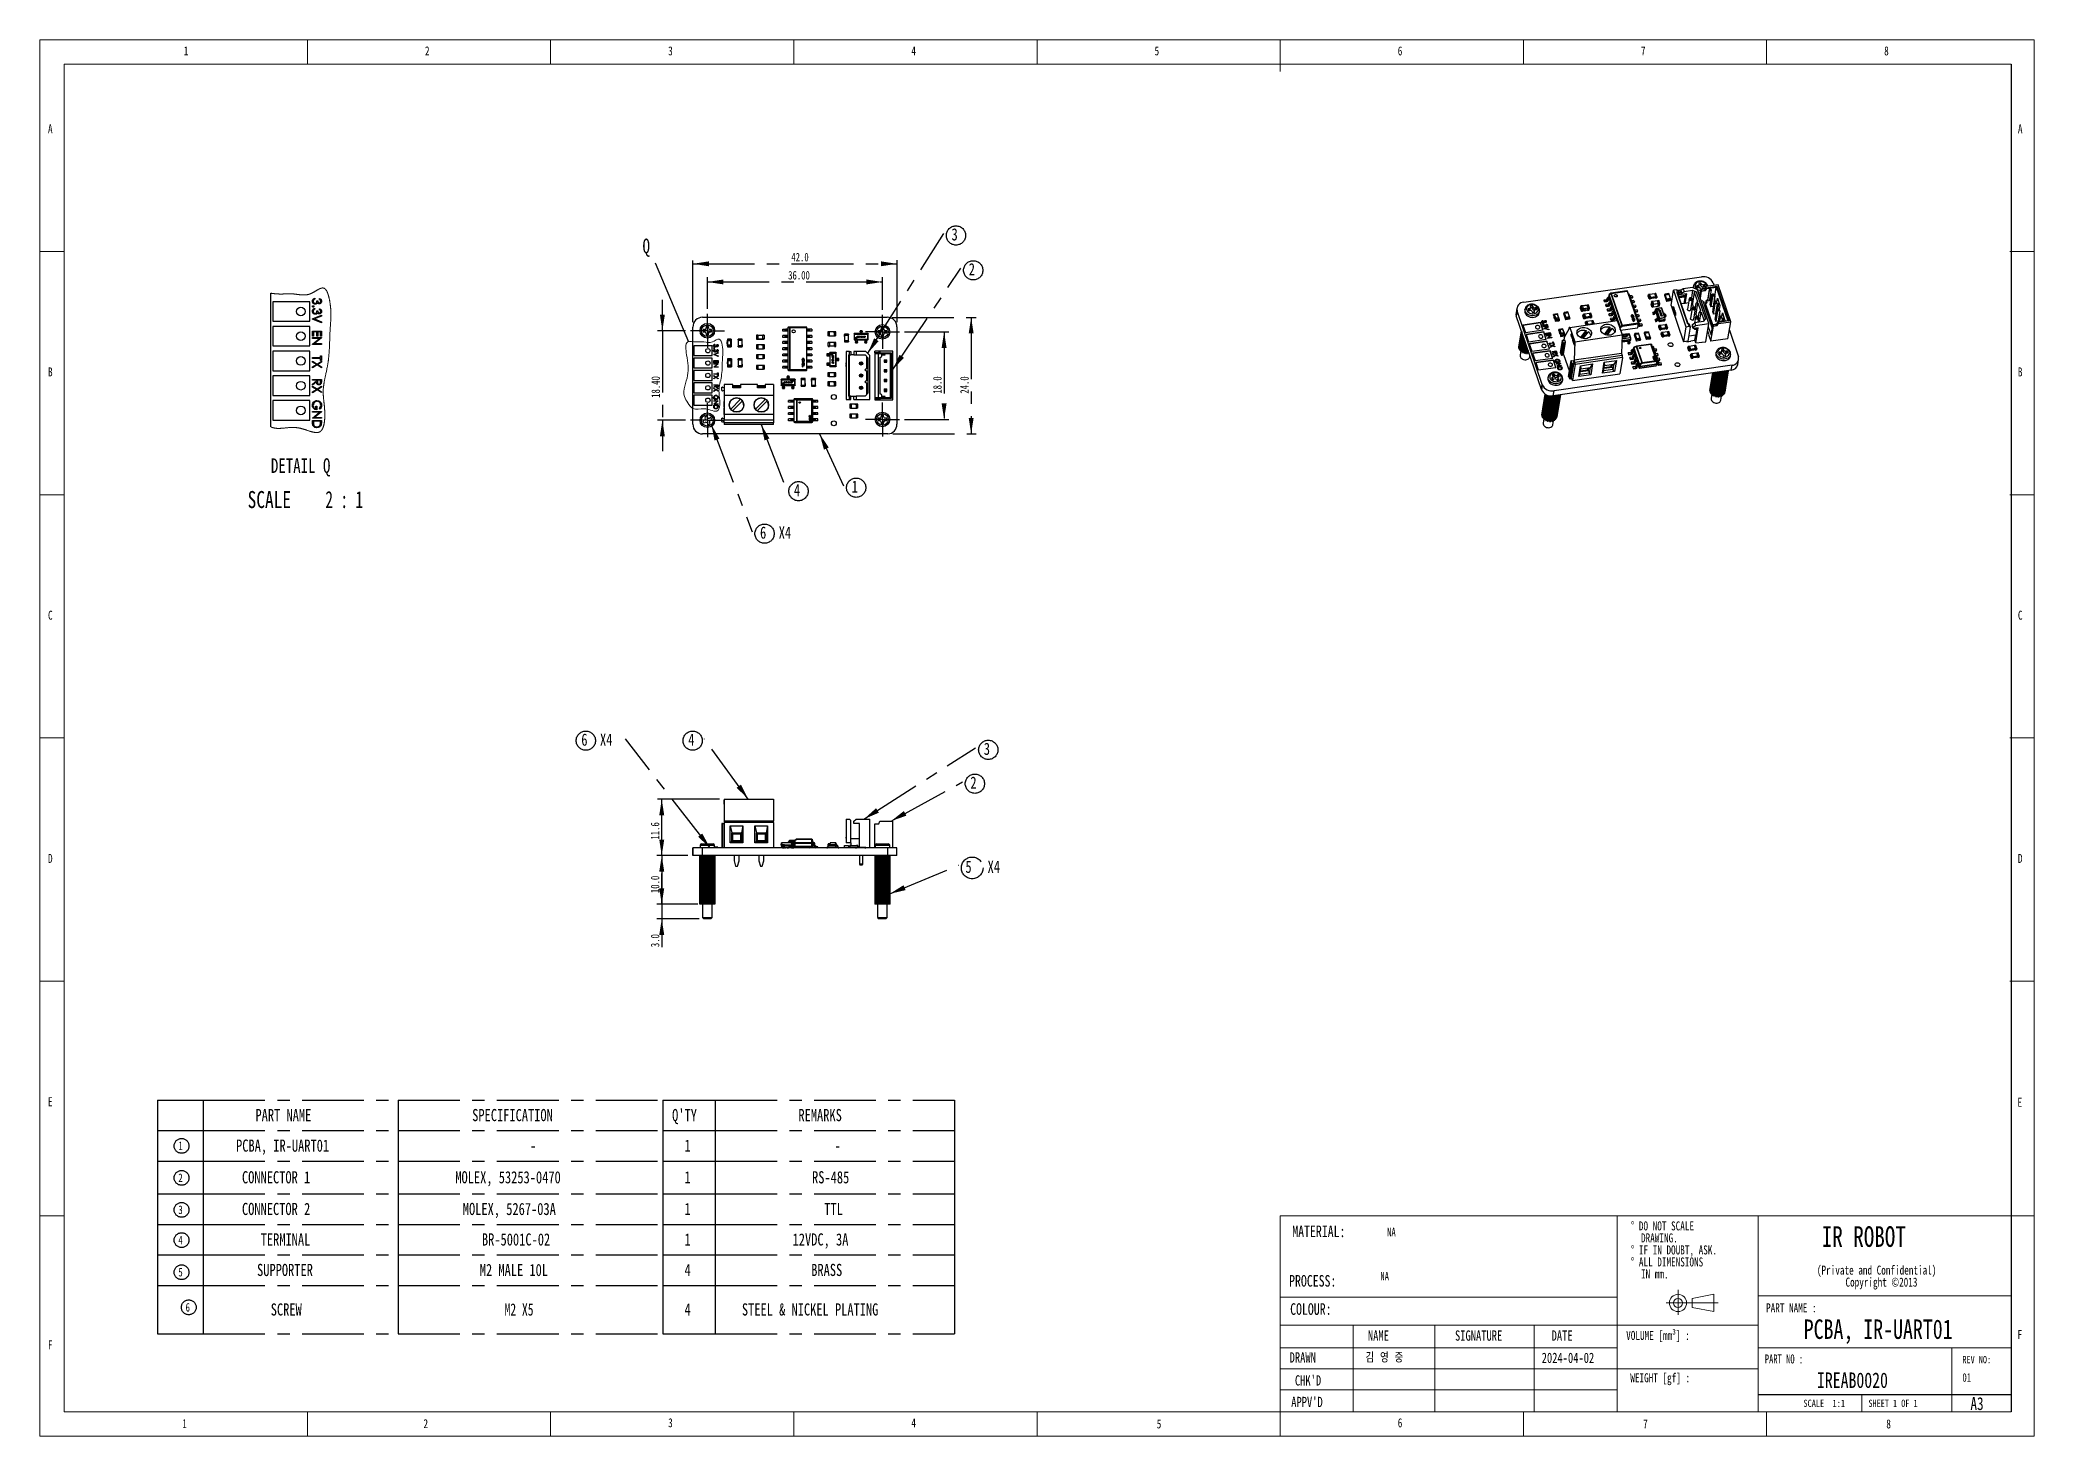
# Model space of a CAD drawing. Header units: millimetres. Extents: x 5 to 415, y 5 to 292.
import ezdxf

# ---------------------------------------------------------------- set-up
doc = ezdxf.new("R2010")
doc.units = ezdxf.units.MM
doc.linetypes.add('CENTERX2', pattern=[20.32, 12.7, -2.54, 2.54, -2.54])
doc.layers.add('CENTER_LINE', color=7, linetype='CENTERX2')
doc.layers.add('NOTES', color=7, linetype='Continuous')
doc.styles.add('SLDTEXTSTYLE0', font='TXT', dxfattribs={"width": 0.75})
doc.styles.add('SLDTEXTSTYLE1', font='TXT', dxfattribs={"width": 0.6875})
doc.styles.add('SLDTEXTSTYLE2', font='TXT', dxfattribs={"width": 0.7})
doc.styles.add('SLDTEXTSTYLE3', font='TXT', dxfattribs={"width": 0.65, "bigfont": 'bigfont'})
doc.styles.add('SLDTEXTSTYLE4', font='TXT', dxfattribs={"width": 0.694444})
doc.styles.add('SLDTEXTSTYLE5', font='TXT', dxfattribs={"width": 0.65})
doc.dimstyles.new('SLDDIMSTYLE0', dxfattribs={"dimtxt": 1.75, "dimasz": 3.302, "dimexe": 0, "dimexo": 0.0625, "dimgap": 0.4375, "dimtad": 1, "dimrnd": 1e-09, "dimzin": 4, "dimdsep": 46, "dimtxsty": 'SLDTEXTSTYLE0', "dimsah": 1, "dimcen": 0.09, "dimadec": 0, "dimazin": 1, "dimtfac": 1, "dimtofl": 0, "dimtmove": 0, "dimatfit": 3, "dimfxl": 1, "dimfrac": 2, "dimtolj": 1, "dimtzin": 12, "dimarcsym": 0})
doc.dimstyles.new('SLDDIMSTYLE1', dxfattribs={"dimtxt": 1.75, "dimasz": 3.302, "dimexe": 0, "dimexo": 0.0625, "dimgap": 0.4375, "dimtad": 1, "dimdec": 1, "dimrnd": 1e-09, "dimzin": 4, "dimdsep": 46, "dimtxsty": 'SLDTEXTSTYLE0', "dimsah": 1, "dimcen": 0.09, "dimadec": 0, "dimazin": 1, "dimtfac": 1, "dimtofl": 0, "dimtmove": 0, "dimatfit": 3, "dimfxl": 1, "dimfrac": 2, "dimtolj": 1, "dimtzin": 12, "dimarcsym": 0})
doc.dimstyles.new('SLDDIMSTYLE2', dxfattribs={"dimtxt": 1.75, "dimasz": 3.302, "dimexe": 0, "dimexo": 0.0625, "dimgap": 0.4375, "dimtad": 1, "dimdec": 1, "dimrnd": 1e-09, "dimzin": 4, "dimdsep": 46, "dimtxsty": 'SLDTEXTSTYLE0', "dimsah": 1, "dimcen": 0.09, "dimadec": 0, "dimazin": 1, "dimtfac": 1, "dimtdec": 1, "dimtmove": 0, "dimatfit": 0, "dimfxl": 1, "dimfrac": 2, "dimtolj": 1, "dimtzin": 12, "dimarcsym": 0})
doc.dimstyles.new('SLDDIMSTYLE3', dxfattribs={"dimtxt": 1.75, "dimasz": 3.302, "dimexe": 0, "dimexo": 0.0625, "dimgap": 0.4375, "dimtad": 1, "dimdec": 1, "dimrnd": 1e-09, "dimzin": 4, "dimdsep": 46, "dimtxsty": 'SLDTEXTSTYLE0', "dimsah": 1, "dimcen": 0.09, "dimadec": 0, "dimazin": 1, "dimtfac": 1, "dimtdec": 1, "dimtofl": 0, "dimtmove": 0, "dimatfit": 3, "dimfxl": 1, "dimfrac": 2, "dimtolj": 1, "dimtzin": 12, "dimarcsym": 0})
doc.dimstyles.new('SLDDIMSTYLE4', dxfattribs={"dimtxt": 1.75, "dimasz": 3.302, "dimexe": 0, "dimexo": 0.0625, "dimgap": 0.4375, "dimtad": 1, "dimrnd": 1e-09, "dimzin": 4, "dimdsep": 46, "dimtxsty": 'SLDTEXTSTYLE0', "dimsah": 1, "dimcen": 0.09, "dimadec": 0, "dimazin": 1, "dimtfac": 1, "dimtmove": 0, "dimatfit": 0, "dimfxl": 1, "dimfrac": 2, "dimtolj": 1, "dimtzin": 12, "dimarcsym": 0})
doc.dimstyles.new('SLDDIMSTYLE5', dxfattribs={"dimtxt": 0.18, "dimasz": 3.302, "dimexe": 0, "dimexo": 0.0625, "dimgap": 0, "dimtad": 0, "dimtih": 1, "dimtoh": 1, "dimdec": 0, "dimrnd": 1e-09, "dimzin": 0, "dimdsep": 46, "dimtxsty": 'Standard', "dimsah": 1, "dimcen": 0.09, "dimadec": 0, "dimazin": 0, "dimtfac": 3.302, "dimtdec": 0, "dimtofl": 0, "dimtmove": 0, "dimatfit": 3, "dimfxl": 1, "dimfrac": 2, "dimtolj": 1, "dimtzin": 0, "dimarcsym": 0})
doc.dimstyles.new('SLDDIMSTYLE6', dxfattribs={"dimtxt": 1.75, "dimasz": 3.302, "dimexe": 0, "dimexo": 0.0625, "dimgap": 0.4375, "dimtad": 1, "dimdec": 1, "dimrnd": 1e-09, "dimzin": 12, "dimdsep": 46, "dimtxsty": 'SLDTEXTSTYLE0', "dimsah": 1, "dimcen": 0.09, "dimadec": 0, "dimazin": 3, "dimtfac": 1, "dimtdec": 1, "dimtofl": 0, "dimtmove": 0, "dimatfit": 3, "dimfxl": 1, "dimfrac": 2, "dimtolj": 1, "dimtzin": 12, "dimarcsym": 0})

msp = doc.modelspace()

# ---------------------------------------------------------------- texts
at = {"color": 7, "linetype": 'Continuous', "lineweight": 0}
for s, insert, char_height, attachment_point, style in [('1', (34.583, 290.668), 1.852, 1, 'SLDTEXTSTYLE0'), ('2', (84.167, 290.668), 1.852, 1, 'SLDTEXTSTYLE0'), ('3', (134.167, 290.668), 1.852, 1, 'SLDTEXTSTYLE0'), ('4', (184.167, 290.668), 1.852, 1, 'SLDTEXTSTYLE0'), ('5', (234.167, 290.668), 1.852, 1, 'SLDTEXTSTYLE0'), ('6', (284.167, 290.668), 1.852, 1, 'SLDTEXTSTYLE0'), ('7', (334.167, 290.668), 1.852, 1, 'SLDTEXTSTYLE0'), ('8', (384.167, 290.668), 1.852, 1, 'SLDTEXTSTYLE0'), ('A', (6.667, 274.668), 1.852, 1, 'SLDTEXTSTYLE0'), ('A', (411.667, 274.668), 1.852, 1, 'SLDTEXTSTYLE0'), ('B', (6.667, 224.668), 1.852, 1, 'SLDTEXTSTYLE0'), ('B', (411.667, 224.668), 1.852, 1, 'SLDTEXTSTYLE0'), ('C', (6.667, 174.668), 1.852, 1, 'SLDTEXTSTYLE0'), ('C', (411.667, 174.668), 1.852, 1, 'SLDTEXTSTYLE0'), ('D', (6.667, 124.668), 1.852, 1, 'SLDTEXTSTYLE0'), ('D', (411.667, 124.668), 1.852, 1, 'SLDTEXTSTYLE0'), ('E', (6.667, 74.668), 1.852, 1, 'SLDTEXTSTYLE0'), ('E', (411.586, 74.537), 1.852, 1, 'SLDTEXTSTYLE0'), ('MATERIAL:', (262.479, 48.278), 2.3813, 1, 'SLDTEXTSTYLE0'), ('PROCESS:', (261.829, 38.108), 2.3813, 1, 'SLDTEXTSTYLE0'), ('PART NAME :', (359.887, 32.29), 1.85208, 1, 'SLDTEXTSTYLE0'), ('PCBA, IR-UART01', (382.938, 28.981), 4, 2, 'SLDTEXTSTYLE0'), ('F', (6.667, 24.668), 1.852, 1, 'SLDTEXTSTYLE0'), ('NAME', (278.027, 26.726), 2.1167, 1, 'SLDTEXTSTYLE0'), ('SIGNATURE', (295.935, 26.726), 2.1167, 1, 'SLDTEXTSTYLE0'), ('DATE', (315.804, 26.726), 2.1167, 1, 'SLDTEXTSTYLE0'), ('VOLUME [mm³] :', (331.133, 26.622), 1.85208, 1, 'SLDTEXTSTYLE0'), ('DRAWN', (261.937, 22.233), 2.1167, 1, 'SLDTEXTSTYLE0'), ('2024-04-02', (313.76, 22.154), 2.1167, 1, 'SLDTEXTSTYLE0'), ('REV NO:', (400.257, 21.476), 1.5, 1, 'SLDTEXTSTYLE0'), ("CHK'D", (263.024, 17.51), 2.1167, 1, 'SLDTEXTSTYLE0'), ('IREAB0020', (377.654, 18.079), 3.175, 2, 'SLDTEXTSTYLE0'), ("APPV'D", (262.263, 13.079), 2.1167, 1, 'SLDTEXTSTYLE0'), ('SCALE  1:1', (367.564, 12.491), 1.5, 1, 'SLDTEXTSTYLE2'), ('SHEET 1 OF 1', (380.942, 12.491), 1.5, 1, 'SLDTEXTSTYLE1'), ('A3', (401.912, 13.007), 2.6458, 1, 'SLDTEXTSTYLE0'), ('1', (34.278, 8.493), 1.852, 1, 'SLDTEXTSTYLE0'), ('2', (83.861, 8.493), 1.852, 1, 'SLDTEXTSTYLE0'), ('3', (134.167, 8.668), 1.852, 1, 'SLDTEXTSTYLE0'), ('4', (184.167, 8.668), 1.852, 1, 'SLDTEXTSTYLE0'), ('5', (234.613, 8.434), 1.852, 1, 'SLDTEXTSTYLE0')]:
    msp.add_mtext(s, dxfattribs=dict(at, insert=insert, char_height=char_height, attachment_point=attachment_point, style=style))
at = {"color": 7, "linetype": 'Continuous', "lineweight": 18, "insert": (128.901, 251.146), "char_height": 3, "attachment_point": 1, "style": 'SLDTEXTSTYLE0'}
msp.add_mtext('Q', dxfattribs=at)
at = {"layer": 'CENTER_LINE', "char_height": 1.75, "attachment_point": 1, "style": 'SLDTEXTSTYLE0'}
for s, insert in [('NA', (281.97, 47.826)), ('NA', (280.587, 38.745)), ('01', (400.257, 17.927))]:
    msp.add_mtext(s, dxfattribs=dict(at, insert=insert))
at = {"layer": 'NOTES', "attachment_point": 1}
for s, insert, char_height, style in [('IR ROBOT', (371.345, 48.136), 4.2333, 'SLDTEXTSTYLE0'), ('COLOUR:', (262.046, 32.312), 2.3813, 'SLDTEXTSTYLE0'), ('F', (411.586, 26.839), 1.852, 'SLDTEXTSTYLE0'), ('김 영 중', (277.535, 22.233), 2.1167, 'SLDTEXTSTYLE3'), ('PART NO :', (359.636, 21.78), 1.8521, 'SLDTEXTSTYLE4'), ('WEIGHT [gf] :', (331.976, 17.919), 1.85208, 'SLDTEXTSTYLE0'), ('6', (284.167, 8.668), 1.852, 'SLDTEXTSTYLE0'), ('7', (334.613, 8.434), 1.852, 'SLDTEXTSTYLE0'), ('8', (384.613, 8.434), 1.852, 'SLDTEXTSTYLE0')]:
    msp.add_mtext(s, dxfattribs=dict(at, insert=insert, char_height=char_height, style=style))

# ---------------------------------------------------------------- blocks, each defined once
blk = doc.blocks.new('SW_NOTE_0')
at = {"layer": 'CENTER_LINE', "color": 0}
blk.add_circle((0.65, 1.37), 1.52, dxfattribs=at)
at = {"layer": 'CENTER_LINE', "color": 0, "insert": (0, 2.26), "char_height": 1.75, "attachment_point": 1, "style": 'SLDTEXTSTYLE0'}
blk.add_mtext('2', dxfattribs=at)
blk = doc.blocks.new('SW_NOTE_0_1')
at = {"layer": 'CENTER_LINE', "color": 0}
blk.add_circle((0.65, 1.37), 1.52, dxfattribs=at)
at = {"layer": 'CENTER_LINE', "color": 0, "insert": (0, 2.26), "char_height": 1.75, "attachment_point": 1, "style": 'SLDTEXTSTYLE0'}
blk.add_mtext('3', dxfattribs=at)
blk = doc.blocks.new('SW_NOTE_0_2')
at = {"layer": 'CENTER_LINE', "color": 0}
blk.add_circle((0.65, 1.37), 1.52, dxfattribs=at)
at = {"layer": 'CENTER_LINE', "color": 0, "insert": (0, 2.26), "char_height": 1.75, "attachment_point": 1, "style": 'SLDTEXTSTYLE0'}
blk.add_mtext('4', dxfattribs=at)
blk = doc.blocks.new('SW_NOTE_0_3')
at = {"layer": 'CENTER_LINE', "color": 0}
blk.add_circle((0.65, 1.37), 1.52, dxfattribs=at)
at = {"layer": 'CENTER_LINE', "color": 0, "insert": (0, 2.26), "char_height": 1.75, "attachment_point": 1, "style": 'SLDTEXTSTYLE0'}
blk.add_mtext('5', dxfattribs=at)
blk = doc.blocks.new('SW_NOTE_0_4')
at = {"layer": 'CENTER_LINE', "color": 0}
blk.add_circle((0.65, 1.37), 1.52, dxfattribs=at)
at = {"layer": 'CENTER_LINE', "color": 0, "insert": (0, 2.26), "char_height": 1.75, "attachment_point": 1, "style": 'SLDTEXTSTYLE0'}
blk.add_mtext('1', dxfattribs=at)
blk = doc.blocks.new('SW_NOTE_0_5')
at = {"layer": 'CENTER_LINE', "color": 0}
blk.add_circle((0.65, 1.37), 1.52, dxfattribs=at)
at = {"layer": 'CENTER_LINE', "color": 0, "insert": (0, 2.26), "char_height": 1.75, "attachment_point": 1, "style": 'SLDTEXTSTYLE0'}
blk.add_mtext('6', dxfattribs=at)
blk = doc.blocks.new('SW_NOTE_0_6')
at = {"color": 0, "linetype": 'Continuous', "lineweight": 0, "char_height": 1.8521, "attachment_point": 2, "style": 'SLDTEXTSTYLE0'}
for s, insert in [('(Private and Confidential)', (15.4, 2.39)), ('Copyright ©2013', (16.39, -0.08))]:
    blk.add_mtext(s, dxfattribs=dict(at, insert=insert))
blk = doc.blocks.new('SW_NOTE_0_7')
at = {"color": 0, "linetype": 'Continuous', "lineweight": 0, "attachment_point": 1, "style": 'SLDTEXTSTYLE0'}
for s, insert, char_height in [('%%d DO NOT SCALE', (0, 2.39), 1.8521), ('%%d IF IN DOUBT, ASK.', (0, -2.55), 1.8521), ('DRAWING.', (2.08, -0.08), 1.852), ('%%d ALL DIMENSIONS', (0, -5.02), 1.8521), ('IN mm.', (2.08, -7.49), 1.852)]:
    blk.add_mtext(s, dxfattribs=dict(at, insert=insert, char_height=char_height))
blk = doc.blocks.new('SW_TABLEANNOTATION_0')
at = {"layer": 'CENTER_LINE', "color": 0}
for p, q in [((0, 0), (0, -6.27)), ((0, 0), (9.42, 0)), ((9.42, 0), (9.42, -6.27)), ((9.42, 0), (49.49, 0)), ((49.49, 0), (49.49, -6.27)), ((49.49, 0), (103.9, 0)), ((103.9, 0), (103.9, -6.27)), ((103.9, 0), (114.7, 0)), ((114.7, 0), (114.7, -6.27)), ((114.7, 0), (163.87, 0)), ((163.87, 0), (163.87, -6.27)), ((0, -6.27), (0, -12.54)), ((0, -6.27), (9.42, -6.27)), ((9.42, -6.27), (9.42, -12.54)), ((9.42, -6.27), (49.49, -6.27)), ((49.49, -6.27), (49.49, -12.54)), ((49.49, -6.27), (103.9, -6.27)), ((103.9, -6.27), (103.9, -12.54)), ((103.9, -6.27), (114.7, -6.27)), ((114.7, -6.27), (114.7, -12.54)), ((114.7, -6.27), (163.87, -6.27)), ((163.87, -6.27), (163.87, -12.54)), ((0, -12.54), (0, -19.29)), ((0, -12.54), (9.42, -12.54)), ((9.42, -12.54), (9.42, -19.29)), ((9.42, -12.54), (49.49, -12.54)), ((49.49, -12.54), (49.49, -19.29)), ((49.49, -12.54), (103.9, -12.54)), ((103.9, -12.54), (103.9, -19.29)), ((103.9, -12.54), (114.7, -12.54)), ((114.7, -12.54), (114.7, -19.29)), ((114.7, -12.54), (163.87, -12.54)), ((163.87, -12.54), (163.87, -19.29)), ((0, -19.29), (0, -25.56)), ((0, -19.29), (9.42, -19.29)), ((9.42, -19.29), (9.42, -25.56)), ((9.42, -19.29), (49.49, -19.29)), ((49.49, -19.29), (49.49, -25.56)), ((49.49, -19.29), (103.9, -19.29)), ((103.9, -19.29), (103.9, -25.56)), ((103.9, -19.29), (114.7, -19.29)), ((114.7, -19.29), (114.7, -25.56)), ((114.7, -19.29), (163.87, -19.29)), ((163.87, -19.29), (163.87, -25.56)), ((0, -25.56), (0, -31.83)), ((0, -25.56), (9.42, -25.56)), ((9.42, -25.56), (9.42, -31.83)), ((9.42, -25.56), (49.49, -25.56)), ((49.49, -25.56), (49.49, -31.83)), ((49.49, -25.56), (103.9, -25.56)), ((103.9, -25.56), (103.9, -31.83)), ((103.9, -25.56), (114.7, -25.56)), ((114.7, -25.56), (114.7, -31.83)), ((114.7, -25.56), (163.87, -25.56)), ((163.87, -25.56), (163.87, -31.83)), ((0, -31.83), (0, -38.11)), ((0, -31.83), (9.42, -31.83)), ((9.42, -31.83), (9.42, -38.11)), ((9.42, -31.83), (49.49, -31.83)), ((49.49, -31.83), (49.49, -38.11)), ((49.49, -31.83), (103.9, -31.83)), ((103.9, -31.83), (103.9, -38.11)), ((103.9, -31.83), (114.7, -31.83)), ((114.7, -31.83), (114.7, -38.11)), ((114.7, -31.83), (163.87, -31.83)), ((163.87, -31.83), (163.87, -38.11)), ((0, -38.11), (0, -48.07)), ((0, -38.11), (9.42, -38.11)), ((9.42, -38.11), (9.42, -48.07)), ((9.42, -38.11), (49.49, -38.11)), ((49.49, -38.11), (49.49, -48.07)), ((49.49, -38.11), (103.9, -38.11)), ((103.9, -38.11), (103.9, -48.07)), ((103.9, -38.11), (114.7, -38.11)), ((114.7, -38.11), (114.7, -48.07)), ((114.7, -38.11), (163.87, -38.11)), ((163.87, -38.11), (163.87, -48.07)), ((0, -48.07), (9.42, -48.07)), ((9.42, -48.07), (49.49, -48.07)), ((49.49, -48.07), (103.9, -48.07)), ((103.9, -48.07), (114.7, -48.07)), ((114.7, -48.07), (163.87, -48.07))]:
    blk.add_line(p, q, dxfattribs=at)
at = {"layer": 'CENTER_LINE', "color": 0, "char_height": 2.5, "attachment_point": 1}
for s, insert, style in [('PART NAME', (20.16, -1.84), 'SLDTEXTSTYLE0'), ('SPECIFICATION', (64.72, -1.84), 'SLDTEXTSTYLE0'), ("Q'TY", (105.82, -1.84), 'SLDTEXTSTYLE0'), ('REMARKS', (131.79, -1.84), 'SLDTEXTSTYLE0'), ('PCBA, IR-UART01', (16.17, -8.11), 'SLDTEXTSTYLE0'), ('1', (108.38, -8.11), 'SLDTEXTSTYLE0'), ('-', (76.62, -8.11), 'SLDTEXTSTYLE0'), ('-', (139.21, -8.11), 'SLDTEXTSTYLE0'), ('CONNECTOR 1', (17.39, -14.62), 'SLDTEXTSTYLE0'), ('MOLEX, 53253-0470', (61.25, -14.62), 'SLDTEXTSTYLE0'), ('1', (108.38, -14.62), 'SLDTEXTSTYLE0'), ('RS-485', (134.59, -14.62), 'SLDTEXTSTYLE0'), ('CONNECTOR 2', (17.39, -21.13), 'SLDTEXTSTYLE0'), ('MOLEX, 5267-03A', (62.79, -21.13), 'SLDTEXTSTYLE0'), ('1', (108.38, -21.13), 'SLDTEXTSTYLE0'), ('TTL', (137.1, -21.13), 'SLDTEXTSTYLE0'), ('TERMINAL', (21.24, -27.4), 'SLDTEXTSTYLE0'), ('BR-5001C-02', (66.72, -27.4), 'SLDTEXTSTYLE0'), ('1', (108.38, -27.4), 'SLDTEXTSTYLE0'), ('12VDC, 3A', (130.59, -27.4), 'SLDTEXTSTYLE0'), ('SUPPORTER', (20.49, -33.67), 'SLDTEXTSTYLE0'), ('M2 MALE 10L', (66.28, -33.67), 'SLDTEXTSTYLE0'), ('4', (108.38, -33.67), 'SLDTEXTSTYLE0'), ('BRASS', (134.42, -33.67), 'SLDTEXTSTYLE0'), ('SCREW', (23.3, -41.79), 'SLDTEXTSTYLE0'), ('M2 X5', (71.38, -41.79), 'SLDTEXTSTYLE2'), ('4', (108.38, -41.79), 'SLDTEXTSTYLE0'), ('STEEL & NICKEL PLATING', (120.17, -41.79), 'SLDTEXTSTYLE0')]:
    blk.add_mtext(s, dxfattribs=dict(at, insert=insert, style=style))
blk = doc.blocks.new('_D')
at = {"layer": 'CENTER_LINE'}
for p, q in [((142.23, 236.72), (142.23, 243.24)), ((142.23, 242.24), (178.23, 242.24)), ((178.23, 236.49), (178.23, 243.24))]:
    blk.add_line(p, q, dxfattribs=at)
for points in [[(142.23, 242.24), (145.53, 241.74), (145.53, 242.75)], [(178.23, 242.24), (174.93, 242.75), (174.93, 241.74)]]:
    blk.add_solid(points, dxfattribs=at)
at = {"layer": 'CENTER_LINE', "insert": (158.84, 244.5), "char_height": 1.75, "attachment_point": 1, "style": 'SLDTEXTSTYLE0'}
blk.add_mtext('36.00', dxfattribs=at)
blk = doc.blocks.new('_D_1')
at = {"layer": 'CENTER_LINE'}
for p, q in [((139.24, 233.98), (139.24, 246.97)), ((181.22, 233.99), (181.22, 246.97)), ((139.24, 245.97), (181.22, 245.97))]:
    blk.add_line(p, q, dxfattribs=at)
for points in [[(139.24, 245.97), (142.54, 245.47), (142.54, 246.48)], [(181.22, 245.97), (177.91, 246.48), (177.91, 245.47)]]:
    blk.add_solid(points, dxfattribs=at)
at = {"layer": 'CENTER_LINE', "insert": (159.49, 248.23), "char_height": 1.75, "attachment_point": 1, "rotation": 359.9999, "style": 'SLDTEXTSTYLE0'}
blk.add_mtext('42.0', dxfattribs=at)
blk = doc.blocks.new('_D_2')
at = {"layer": 'CENTER_LINE'}
for p, q in [((182.73, 231.99), (191.9, 231.99)), ((190.9, 231.99), (190.9, 213.99)), ((182.73, 213.99), (191.9, 213.99))]:
    blk.add_line(p, q, dxfattribs=at)
for points in [[(190.9, 231.99), (190.39, 228.68), (191.41, 228.68)], [(190.9, 213.99), (191.41, 217.29), (190.39, 217.29)]]:
    blk.add_solid(points, dxfattribs=at)
at = {"layer": 'CENTER_LINE', "insert": (188.64, 219.27), "char_height": 1.75, "attachment_point": 1, "rotation": 90, "style": 'SLDTEXTSTYLE0'}
blk.add_mtext('18.0', dxfattribs=at)
blk = doc.blocks.new('_D_3')
at = {"layer": 'CENTER_LINE'}
for p, q in [((180.23, 234.97), (197.46, 234.97)), ((196.46, 234.97), (196.46, 211)), ((180.33, 211), (197.46, 211))]:
    blk.add_line(p, q, dxfattribs=at)
for points in [[(196.46, 234.97), (195.96, 231.67), (196.97, 231.67)], [(196.46, 211), (196.97, 214.3), (195.96, 214.3)]]:
    blk.add_solid(points, dxfattribs=at)
at = {"layer": 'CENTER_LINE', "insert": (194.21, 219.27), "char_height": 1.75, "attachment_point": 1, "rotation": 90.0004, "style": 'SLDTEXTSTYLE0'}
blk.add_mtext('24.0', dxfattribs=at)
blk = doc.blocks.new('_D_4')
at = {"layer": 'CENTER_LINE'}
for p, q in [((132.98, 232.22), (132.98, 238.57)), ((137.73, 232.22), (131.98, 232.22)), ((132.98, 232.22), (132.98, 213.82)), ((137.73, 213.82), (131.98, 213.82)), ((132.98, 213.82), (132.98, 207.47))]:
    blk.add_line(p, q, dxfattribs=at)
for points in [[(132.98, 232.22), (133.49, 235.52), (132.47, 235.52)], [(132.98, 213.82), (132.47, 210.52), (133.49, 210.52)]]:
    blk.add_solid(points, dxfattribs=at)
at = {"layer": 'CENTER_LINE', "insert": (130.72, 218.42), "char_height": 1.75, "attachment_point": 1, "rotation": 90, "style": 'SLDTEXTSTYLE0'}
blk.add_mtext('18.40', dxfattribs=at)
blk = doc.blocks.new('SW_NOTE_0_8')
at = {"layer": 'CENTER_LINE', "color": 0}
blk.add_circle((2.59, -0.37), 1.98, dxfattribs=at)
at = {"layer": 'CENTER_LINE', "color": 0, "insert": (1.67, 1.1), "char_height": 2.5, "attachment_point": 1, "style": 'SLDTEXTSTYLE0'}
blk.add_mtext('1', dxfattribs=at)
blk = doc.blocks.new('SW_NOTE_0_9')
at = {"layer": 'CENTER_LINE', "color": 0}
blk.add_circle((2.55, -0.36), 1.98, dxfattribs=at)
at = {"layer": 'CENTER_LINE', "color": 0, "char_height": 2.5, "attachment_point": 1, "style": 'SLDTEXTSTYLE0'}
for s, insert in [('6', (1.62, 1.11)), ('X4', (5.46, 1.11))]:
    blk.add_mtext(s, dxfattribs=dict(at, insert=insert))
blk = doc.blocks.new('SW_NOTE_0_10')
at = {"layer": 'CENTER_LINE', "color": 0}
blk.add_circle((2.54, -0.41), 1.98, dxfattribs=at)
at = {"layer": 'CENTER_LINE', "color": 0, "insert": (1.62, 1.06), "char_height": 2.5, "attachment_point": 1, "style": 'SLDTEXTSTYLE0'}
blk.add_mtext('2', dxfattribs=at)
blk = doc.blocks.new('SW_NOTE_0_11')
at = {"layer": 'CENTER_LINE', "color": 0}
blk.add_circle((2.51, -0.4), 1.98, dxfattribs=at)
at = {"layer": 'CENTER_LINE', "color": 0, "insert": (1.59, 1.08), "char_height": 2.5, "attachment_point": 1, "style": 'SLDTEXTSTYLE0'}
blk.add_mtext('3', dxfattribs=at)
blk = doc.blocks.new('SW_NOTE_0_12')
at = {"layer": 'CENTER_LINE', "color": 0}
blk.add_circle((2.49, -0.36), 1.98, dxfattribs=at)
at = {"layer": 'CENTER_LINE', "color": 0, "insert": (1.56, 1.11), "char_height": 2.5, "attachment_point": 1, "style": 'SLDTEXTSTYLE0'}
blk.add_mtext('4', dxfattribs=at)
blk = doc.blocks.new('SW_CENTERMARKSYMBOL_0')
at = {"layer": 'CENTER_LINE', "color": 0}
for p, q in [((-2.5, 0), (-3.5, 0)), ((0, 0), (-2.5, 0)), ((0, 2.5), (0, 3.5)), ((0, 0), (0, 2.5)), ((0, 0), (0, -2.5)), ((0, 0), (2.5, 0)), ((2.5, 0), (3.5, 0)), ((0, -2.5), (0, -3.5))]:
    blk.add_line(p, q, dxfattribs=at)
blk = doc.blocks.new('SW_CENTERMARKSYMBOL_1')
at = {"layer": 'CENTER_LINE', "color": 0}
for p, q in [((-2.5, 0), (-3.5, 0)), ((0, 0), (-2.5, 0)), ((0, 2.5), (0, 3.5)), ((0, 0), (0, 2.5)), ((0, 0), (0, -2.5)), ((0, 0), (2.5, 0)), ((2.5, 0), (3.5, 0)), ((0, -2.5), (0, -3.5))]:
    blk.add_line(p, q, dxfattribs=at)
blk = doc.blocks.new('SW_CENTERMARKSYMBOL_2')
at = {"layer": 'CENTER_LINE', "color": 0}
for p, q in [((-2.5, 0), (-3.5, 0)), ((0, 0), (-2.5, 0)), ((0, 2.5), (0, 3.5)), ((0, 0), (0, 2.5)), ((0, 0), (0, -2.5)), ((0, 0), (2.5, 0)), ((2.5, 0), (3.5, 0)), ((0, -2.5), (0, -3.5))]:
    blk.add_line(p, q, dxfattribs=at)
blk = doc.blocks.new('SW_CENTERMARKSYMBOL_3')
at = {"layer": 'CENTER_LINE', "color": 0}
for p, q in [((-2.5, 0), (-3.5, 0)), ((0, 0), (-2.5, 0)), ((0, 2.5), (0, 3.5)), ((0, 0), (0, 2.5)), ((0, 0), (0, -2.5)), ((0, 0), (2.5, 0)), ((2.5, 0), (3.5, 0)), ((0, -2.5), (0, -3.5))]:
    blk.add_line(p, q, dxfattribs=at)
blk = doc.blocks.new('_D_5')
at = {"layer": 'CENTER_LINE'}
for p, q in [((144.7, 135.93), (131.85, 135.93)), ((132.85, 124.33), (132.85, 135.93)), ((138.24, 124.33), (131.85, 124.33))]:
    blk.add_line(p, q, dxfattribs=at)
for points in [[(132.85, 135.93), (132.34, 132.62), (133.36, 132.62)], [(132.85, 124.33), (133.36, 127.63), (132.34, 127.63)]]:
    blk.add_solid(points, dxfattribs=at)
at = {"layer": 'CENTER_LINE', "insert": (130.6, 127.62), "char_height": 1.75, "attachment_point": 1, "rotation": 90, "style": 'SLDTEXTSTYLE0'}
blk.add_mtext('11.6', dxfattribs=at)
blk = doc.blocks.new('_D_6')
at = {"layer": 'CENTER_LINE'}
for p, q in [((138.24, 124.33), (131.85, 124.33)), ((132.85, 124.33), (132.85, 114.33)), ((139.73, 114.33), (131.85, 114.33))]:
    blk.add_line(p, q, dxfattribs=at)
for points in [[(132.85, 124.33), (132.34, 121.02), (133.36, 121.02)], [(132.85, 114.33), (133.36, 117.63), (132.34, 117.63)]]:
    blk.add_solid(points, dxfattribs=at)
at = {"layer": 'CENTER_LINE', "insert": (130.6, 116.62), "char_height": 1.75, "attachment_point": 1, "rotation": 90, "style": 'SLDTEXTSTYLE0'}
blk.add_mtext('10.0', dxfattribs=at)
blk = doc.blocks.new('_D_7')
at = {"layer": 'CENTER_LINE'}
for p, q in [((132.85, 114.33), (132.85, 120.68)), ((140.24, 114.33), (131.85, 114.33)), ((140.53, 111.33), (131.85, 111.33)), ((132.85, 114.33), (132.85, 111.33)), ((132.85, 111.33), (132.85, 105.51))]:
    blk.add_line(p, q, dxfattribs=at)
for points in [[(132.85, 114.33), (133.36, 117.63), (132.34, 117.63)], [(132.85, 111.33), (132.34, 108.02), (133.36, 108.02)]]:
    blk.add_solid(points, dxfattribs=at)
at = {"layer": 'CENTER_LINE', "insert": (130.6, 105.51), "char_height": 1.75, "attachment_point": 1, "rotation": 90, "style": 'SLDTEXTSTYLE0'}
blk.add_mtext('3.0', dxfattribs=at)
blk = doc.blocks.new('SW_NOTE_0_13')
at = {"layer": 'CENTER_LINE', "color": 0}
blk.add_circle((2.81, -0.58), 2.23, dxfattribs=at)
at = {"layer": 'CENTER_LINE', "color": 0, "char_height": 2.5, "attachment_point": 1, "style": 'SLDTEXTSTYLE0'}
for s, insert in [('5', (1.42, 0.9)), ('X4', (5.98, 0.9))]:
    blk.add_mtext(s, dxfattribs=dict(at, insert=insert))
blk = doc.blocks.new('SW_NOTE_0_14')
at = {"layer": 'CENTER_LINE', "color": 0}
blk.add_circle((-8.15, -0.37), 1.98, dxfattribs=at)
at = {"layer": 'CENTER_LINE', "color": 0, "char_height": 2.5, "attachment_point": 1, "style": 'SLDTEXTSTYLE0'}
for s, insert in [('6', (-9.08, 1.1)), ('X4', (-5.24, 1.1))]:
    blk.add_mtext(s, dxfattribs=dict(at, insert=insert))
blk = doc.blocks.new('SW_NOTE_0_15')
at = {"layer": 'CENTER_LINE', "color": 0}
blk.add_circle((-2.4, -0.37), 1.98, dxfattribs=at)
at = {"layer": 'CENTER_LINE', "color": 0, "insert": (-3.32, 1.1), "char_height": 2.5, "attachment_point": 1, "style": 'SLDTEXTSTYLE0'}
blk.add_mtext('4', dxfattribs=at)
blk = doc.blocks.new('SW_NOTE_0_16')
at = {"layer": 'CENTER_LINE', "color": 0}
blk.add_circle((2.6, -0.44), 1.98, dxfattribs=at)
at = {"layer": 'CENTER_LINE', "color": 0, "insert": (1.68, 1.03), "char_height": 2.5, "attachment_point": 1, "style": 'SLDTEXTSTYLE0'}
blk.add_mtext('3', dxfattribs=at)
blk = doc.blocks.new('SW_NOTE_0_17')
at = {"layer": 'CENTER_LINE', "color": 0}
blk.add_circle((2.52, -0.37), 1.98, dxfattribs=at)
at = {"layer": 'CENTER_LINE', "color": 0, "insert": (1.59, 1.1), "char_height": 2.5, "attachment_point": 1, "style": 'SLDTEXTSTYLE0'}
blk.add_mtext('2', dxfattribs=at)
blk = doc.blocks.new('SW_NOTE_0_18')
at = {"layer": 'CENTER_LINE', "color": 0, "attachment_point": 2}
for s, insert, char_height, style in [('DETAIL Q', (8.44, 3.87), 3, 'SLDTEXTSTYLE0'), ('SCALE', (2, -2.86), 3.5, 'SLDTEXTSTYLE0'), ('2 : 1', (17.4, -2.86), 3.5, 'SLDTEXTSTYLE5')]:
    blk.add_mtext(s, dxfattribs=dict(at, insert=insert, char_height=char_height, style=style))

# ---------------------------------------------------------------- dimensions: what is measured, and where the dimension line sits
at = {"layer": 'CENTER_LINE'}
for base, p1, p2, angle, dimstyle, picture, middle in [((181.215, 245.975), (139.24, 232.983), (181.215, 232.988), 359.99993, 'SLDDIMSTYLE1', '_D_1', (161.75, 245.975)), ((132.978, 213.819), (138.728, 232.219), (138.728, 213.819), 90, 'SLDDIMSTYLE4', '_D_4', (132.978, 221.325)), ((196.464, 211), (179.227, 234.974), (179.329, 211), 270.00044, 'SLDDIMSTYLE3', '_D_3', (196.464, 221.537)), ((190.897, 213.987), (181.729, 231.987), (181.729, 213.987), 90, 'SLDDIMSTYLE2', '_D_2', (190.897, 221.537)), ((132.851, 135.926), (139.241, 124.326), (145.7, 135.926), 90, 'SLDDIMSTYLE6', '_D_5', (132.851, 129.88)), ((132.851, 114.326), (139.241, 124.326), (140.726, 114.326), 90, 'SLDDIMSTYLE3', '_D_6', (132.851, 118.881)), ((132.851, 111.326), (141.238, 114.326), (141.528, 111.326), 90, 'SLDDIMSTYLE2', '_D_7', (132.851, 107.127))]:
    dim = msp.add_linear_dim(base=base, p1=p1, p2=p2, angle=angle, dimstyle=dimstyle, dxfattribs=at)
    dim.commit()
    dim.dimension.update_dxf_attribs({"geometry": picture, "text_midpoint": middle, "dimtype": 160})
dim = msp.add_linear_dim(base=(178.229, 242.245), p1=(142.228, 235.719), p2=(178.229, 235.487), dimstyle='SLDDIMSTYLE0', dxfattribs=at)
dim.commit()
dim.dimension.update_dxf_attribs({"geometry": '_D', "text_midpoint": (161.75, 242.245), "dimtype": 160})

# ---------------------------------------------------------------- linework, layer by layer
at = {"color": 7, "linetype": 'Continuous', "lineweight": 18}
for p, q in [((415, 292), (5, 292)), ((5, 292), (5, 5)), ((60, 287), (60, 292)), ((110, 292), (110, 287)), ((160, 287), (160, 292)), ((210, 292), (210, 287)), ((260, 285.5), (260, 292)), ((310, 292), (310, 287)), ((360, 287), (360, 292)), ((415, 5), (415, 292)), ((410.25, 287), (10, 287)), ((10, 287), (10, 10)), ((10, 248.5), (5, 248.5)), ((415, 248.5), (410, 248.5)), ((5, 198.5), (10, 198.5)), ((410, 198.5), (415, 198.5)), ((5, 148.5), (10, 148.5)), ((415, 148.5), (410, 148.5)), ((5, 98.5), (10, 98.5)), ((410, 98.5), (415, 98.5)), ((10, 50.271), (5, 50.271)), ((260, 50.271), (260, 10)), ((415, 50.271), (260, 50.271)), ((329.265, 50.271), (329.265, 10)), ((358.254, 50.271), (358.254, 10)), ((260, 33.55), (329.265, 33.55)), ((344.668, 33.297), (349.181, 34.143)), ((344.668, 33.297), (344.668, 31.454)), ((349.181, 30.608), (349.181, 34.143)), ((410.25, 33.844), (358.254, 33.844)), ((344.668, 31.454), (349.181, 30.608)), ((275.001, 27.796), (275.001, 10)), ((291.778, 27.796), (291.778, 10)), ((312.217, 10), (312.217, 27.796)), ((329.265, 23.158), (260, 23.158)), ((398.074, 10), (398.074, 23.123)), ((358.254, 18.822), (260, 18.822)), ((260, 14.481), (329.265, 14.481)), ((312.217, 14.859), (312.217, 10)), ((379.611, 13.419), (379.611, 10)), ((10, 10), (410.25, 10)), ((60, 5), (60, 10)), ((110, 10), (110, 5)), ((160, 5), (160, 10)), ((210, 5), (210, 10)), ((260, 5), (260, 10)), ((310, 5), (310, 10)), ((360, 5), (360, 10)), ((5, 5), (415, 5))]:
    msp.add_line(p, q, dxfattribs=at)
at = {"color": 7, "linetype": 'Continuous', "lineweight": 25}
for p, q in [((310.093, 238.08), (346.598, 243.289)), ((346.491, 242.09), (346.043, 242.026)), ((346.043, 242.026), (346.118, 241.804)), ((346.425, 241.676), (346.491, 242.09)), ((346.567, 241.868), (346.491, 242.09)), ((349.022, 242.053), (349.2, 241.531)), ((52.493, 212.451), (52.493, 239.919)), ((60.47, 238.162), (52.893, 238.162)), ((52.893, 238.162), (52.893, 234.162)), ((60.47, 234.162), (60.47, 238.162)), ((61.555, 238.891), (61.555, 238.73)), ((61.97, 238.383), (62.155, 238.383)), ((62.455, 238.66), (62.455, 238.822)), ((326.614, 238.6), (326.594, 238.473)), ((326.697, 238.169), (326.594, 238.473)), ((326.614, 238.6), (327.095, 238.669)), ((326.718, 238.297), (326.614, 238.6)), ((326.718, 238.297), (326.697, 238.169)), ((326.697, 238.169), (327.178, 238.238)), ((327.198, 238.365), (326.718, 238.297)), ((327.198, 238.365), (327.095, 238.669)), ((327.201, 238.746), (327.226, 238.905)), ((327.201, 238.746), (327.304, 238.442)), ((327.226, 238.905), (327.33, 238.602)), ((327.33, 238.602), (327.304, 238.442)), ((327.496, 238.47), (327.522, 238.629)), ((327.555, 237.941), (327.529, 237.782)), ((327.545, 239.137), (327.689, 239.158)), ((327.648, 238.834), (327.545, 239.137)), ((327.621, 239.59), (327.549, 239.138)), ((327.555, 237.941), (327.658, 237.638)), ((327.624, 239.561), (329.874, 232.957)), ((327.628, 238.706), (327.772, 238.727)), ((327.635, 238.707), (327.821, 238.163)), ((327.792, 238.854), (327.648, 238.834)), ((327.659, 239.61), (328.002, 239.859)), ((329.91, 233.006), (327.659, 239.61)), ((328.004, 239.905), (327.661, 239.655)), ((327.689, 239.158), (327.792, 238.854)), ((327.772, 238.727), (327.792, 238.854)), ((327.873, 238.173), (328.017, 238.194)), ((327.977, 237.87), (327.873, 238.173)), ((328.121, 237.89), (327.977, 237.87)), ((328.002, 239.859), (330.252, 233.256)), ((328.03, 239.919), (328.005, 239.904)), ((328.121, 237.89), (328.017, 238.194)), ((328.049, 239.922), (328.03, 239.919)), ((331.293, 240.386), (328.049, 239.923)), ((328.073, 239.888), (331.317, 240.35)), ((328.073, 239.888), (330.323, 233.284)), ((328.101, 237.763), (328.121, 237.89)), ((331.317, 240.35), (333.568, 233.747)), ((333.652, 233.716), (331.402, 240.319)), ((331.936, 239.315), (331.833, 239.619)), ((331.915, 239.1), (331.941, 239.26)), ((332.378, 239.423), (331.922, 239.358)), ((331.981, 238.923), (332.461, 238.992)), ((332.482, 239.119), (332.001, 239.05)), ((332.265, 238.351), (332.161, 238.655)), ((332.244, 238.136), (332.269, 238.296)), ((332.707, 238.459), (332.251, 238.394)), ((332.309, 237.959), (332.79, 238.028)), ((332.81, 238.155), (332.33, 238.087)), ((332.378, 239.423), (332.482, 239.119)), ((332.461, 238.992), (332.482, 239.119)), ((332.707, 238.459), (332.81, 238.155)), ((332.79, 238.028), (332.81, 238.155)), ((335.651, 239.355), (335.697, 239.642)), ((335.858, 238.748), (335.651, 239.355)), ((335.851, 239.664), (335.697, 239.642)), ((335.697, 239.642), (335.904, 239.035)), ((335.851, 239.664), (335.928, 239.436)), ((335.955, 239.672), (335.853, 239.658)), ((335.904, 239.035), (335.858, 238.748)), ((335.858, 238.748), (336.108, 238.784)), ((335.869, 238.756), (335.913, 239.03)), ((337.406, 238.975), (335.869, 238.756)), ((336.109, 238.79), (335.869, 238.756)), ((336.058, 239.057), (335.904, 239.035)), ((335.913, 239.03), (337.45, 239.249)), ((335.913, 239.03), (336.057, 239.05)), ((335.928, 239.436), (336.024, 239.45)), ((335.955, 239.672), (335.956, 239.679)), ((336.162, 239.065), (335.955, 239.672)), ((336.994, 239.827), (335.956, 239.679)), ((335.956, 239.679), (336.163, 239.072)), ((336.076, 239.298), (335.98, 239.284)), ((335.98, 239.284), (336.058, 239.057)), ((336.075, 239.292), (335.982, 239.278)), ((336.024, 239.45), (336.076, 239.298)), ((336.057, 239.05), (336.058, 239.057)), ((336.076, 239.298), (336.075, 239.292)), ((336.108, 238.784), (336.109, 238.79)), ((337.2, 239.213), (336.162, 239.065)), ((336.162, 239.065), (336.163, 239.072)), ((336.163, 239.072), (337.201, 239.22)), ((336.313, 238.178), (336.235, 237.694)), ((336.313, 238.172), (336.236, 237.688)), ((336.51, 237.595), (336.313, 238.172)), ((336.567, 238.228), (336.33, 238.195)), ((336.334, 238.188), (336.556, 238.219)), ((336.531, 237.611), (336.334, 238.188)), ((336.546, 238.225), (336.55, 238.225)), ((336.552, 238.216), (336.546, 238.225)), ((336.55, 238.222), (336.549, 238.226)), ((336.55, 238.225), (336.556, 238.219)), ((337.611, 238.367), (336.552, 238.216)), ((337.606, 238.364), (336.552, 238.214)), ((337.611, 238.363), (336.555, 238.213)), ((337.201, 239.22), (336.994, 239.827)), ((337.099, 239.836), (336.996, 239.821)), ((337.081, 239.601), (337.08, 239.594)), ((337.132, 239.442), (337.08, 239.594)), ((337.081, 239.601), (337.177, 239.614)), ((337.133, 239.449), (337.081, 239.601)), ((337.1, 239.842), (337.099, 239.836)), ((337.174, 239.614), (337.099, 239.836)), ((337.253, 239.864), (337.1, 239.842)), ((337.177, 239.614), (337.1, 239.842)), ((337.228, 239.456), (337.132, 239.442)), ((337.133, 239.449), (337.132, 239.442)), ((337.229, 239.462), (337.133, 239.449)), ((337.163, 238.941), (337.165, 238.935)), ((337.165, 238.935), (337.415, 238.97)), ((337.166, 238.941), (337.165, 238.935)), ((337.406, 238.975), (337.166, 238.941)), ((337.2, 239.213), (337.201, 239.22)), ((337.229, 239.462), (337.228, 239.456)), ((337.306, 239.228), (337.228, 239.456)), ((337.307, 239.235), (337.229, 239.462)), ((337.46, 239.257), (337.253, 239.864)), ((337.306, 239.228), (337.45, 239.249)), ((337.307, 239.235), (337.306, 239.228)), ((337.46, 239.257), (337.307, 239.235)), ((337.45, 239.249), (337.406, 238.975)), ((337.415, 238.97), (337.46, 239.257)), ((337.828, 238.408), (337.591, 238.375)), ((337.607, 238.377), (337.603, 238.372)), ((337.611, 238.377), (337.611, 238.367)), ((337.611, 238.376), (337.611, 238.377)), ((337.612, 238.37), (337.611, 238.376)), ((337.611, 238.366), (337.611, 238.363)), ((337.612, 238.37), (337.833, 238.401)), ((338.03, 237.825), (337.807, 237.793)), ((338.03, 237.825), (337.833, 238.401)), ((338.046, 237.818), (337.85, 238.395)), ((337.97, 237.325), (338.047, 237.809)), ((339.099, 239.755), (339.054, 239.469)), ((339.121, 239.271), (339.054, 239.469)), ((339.101, 239.741), (339.057, 239.468)), ((339.057, 239.468), (339.122, 239.278)), ((339.471, 238.253), (339.057, 239.468)), ((339.868, 239.865), (339.099, 239.755)), ((339.099, 239.755), (339.141, 239.634)), ((339.109, 239.599), (339.099, 239.598)), ((339.14, 239.627), (339.101, 239.741)), ((339.101, 239.741), (339.515, 238.527)), ((339.111, 239.627), (339.102, 239.626)), ((339.114, 239.566), (339.105, 239.564)), ((339.107, 239.544), (339.106, 239.544)), ((339.117, 239.524), (339.107, 239.523)), ((339.121, 239.554), (339.112, 239.553)), ((339.123, 239.608), (339.113, 239.607)), ((339.113, 239.498), (339.123, 239.499)), ((339.116, 239.6), (339.115, 239.6)), ((339.125, 239.602), (339.116, 239.6)), ((339.125, 239.578), (339.116, 239.577)), ((339.127, 239.528), (339.117, 239.526)), ((339.131, 239.507), (339.117, 239.526)), ((339.117, 239.508), (339.132, 239.488)), ((339.117, 239.505), (339.117, 239.508)), ((339.13, 239.6), (339.121, 239.599)), ((339.122, 239.278), (339.121, 239.271)), ((339.121, 239.271), (339.124, 239.272)), ((339.139, 239.511), (339.127, 239.528)), ((339.137, 239.482), (339.127, 239.48)), ((339.128, 239.464), (339.133, 239.449)), ((339.14, 239.478), (339.13, 239.477)), ((339.14, 239.476), (339.13, 239.475)), ((339.134, 239.463), (339.13, 239.475)), ((339.141, 239.508), (339.131, 239.507)), ((339.132, 239.488), (339.131, 239.507)), ((339.142, 239.489), (339.132, 239.488)), ((339.142, 239.578), (339.133, 239.576)), ((339.144, 239.465), (339.134, 239.463)), ((339.138, 239.5), (339.139, 239.498)), ((339.428, 239.669), (339.14, 239.627)), ((339.141, 239.634), (339.14, 239.627)), ((339.144, 239.465), (339.14, 239.476)), ((339.429, 239.675), (339.141, 239.634)), ((339.152, 239.436), (339.142, 239.435)), ((339.152, 239.532), (339.143, 239.53)), ((339.145, 239.499), (339.154, 239.501)), ((339.145, 239.436), (339.154, 239.437)), ((339.158, 239.447), (339.149, 239.446)), ((339.159, 239.417), (339.154, 239.386)), ((339.154, 239.386), (339.161, 239.367)), ((339.156, 239.385), (339.158, 239.395)), ((339.161, 239.386), (339.156, 239.385)), ((339.161, 239.371), (339.156, 239.385)), ((339.158, 239.399), (339.16, 239.409)), ((339.163, 239.4), (339.158, 239.399)), ((339.163, 239.386), (339.158, 239.399)), ((339.158, 239.395), (339.162, 239.383)), ((339.167, 239.418), (339.159, 239.417)), ((339.165, 239.398), (339.159, 239.417)), ((339.16, 239.409), (339.165, 239.395)), ((339.161, 239.367), (339.161, 239.371)), ((339.166, 239.465), (339.162, 239.434)), ((339.162, 239.434), (339.168, 239.415)), ((339.162, 239.383), (339.163, 239.386)), ((339.172, 239.384), (339.162, 239.383)), ((339.172, 239.387), (339.163, 239.386)), ((339.163, 239.362), (339.165, 239.354)), ((339.164, 239.433), (339.168, 239.46)), ((339.173, 239.435), (339.164, 239.433)), ((339.169, 239.419), (339.164, 239.433)), ((339.168, 239.372), (339.164, 239.371)), ((339.173, 239.399), (339.165, 239.398)), ((339.165, 239.395), (339.165, 239.398)), ((339.174, 239.396), (339.165, 239.395)), ((339.165, 239.366), (339.167, 239.363)), ((339.165, 239.364), (339.165, 239.366)), ((339.165, 239.36), (339.165, 239.364)), ((339.166, 239.356), (339.165, 239.36)), ((339.176, 239.466), (339.166, 239.465)), ((339.168, 239.46), (339.166, 239.465)), ((339.166, 239.38), (339.176, 239.382)), ((339.166, 239.38), (339.166, 239.377)), ((339.168, 239.353), (339.166, 239.356)), ((339.168, 239.381), (339.167, 239.383)), ((339.17, 239.36), (339.167, 239.367)), ((339.167, 239.363), (339.169, 239.357)), ((339.167, 239.35), (339.167, 239.35)), ((339.169, 239.55), (339.168, 239.544)), ((339.447, 238.724), (339.168, 239.544)), ((339.178, 239.461), (339.168, 239.46)), ((339.168, 239.415), (339.169, 239.419)), ((339.171, 239.416), (339.168, 239.415)), ((339.169, 239.355), (339.168, 239.353)), ((339.178, 239.351), (339.168, 239.35)), ((339.168, 239.35), (339.168, 239.347)), ((339.168, 239.347), (339.169, 239.342)), ((339.938, 239.66), (339.169, 239.55)), ((339.169, 239.55), (339.448, 238.731)), ((339.169, 239.419), (339.17, 239.419)), ((339.171, 239.41), (339.169, 239.416)), ((339.179, 239.375), (339.169, 239.373)), ((339.169, 239.357), (339.169, 239.355)), ((339.169, 239.342), (339.171, 239.356)), ((339.174, 239.343), (339.169, 239.342)), ((339.172, 239.387), (339.17, 239.395)), ((339.181, 239.357), (339.171, 239.356)), ((339.172, 239.341), (339.171, 239.337)), ((339.182, 239.413), (339.172, 239.412)), ((339.172, 239.384), (339.172, 239.387)), ((339.172, 239.341), (339.175, 239.341)), ((339.173, 239.435), (339.178, 239.461)), ((339.176, 239.429), (339.174, 239.429)), ((339.174, 239.396), (339.174, 239.397)), ((339.174, 239.366), (339.175, 239.367)), ((339.174, 239.362), (339.174, 239.366)), ((339.175, 239.357), (339.174, 239.362)), ((339.184, 239.436), (339.175, 239.435)), ((339.175, 239.367), (339.177, 239.364)), ((339.177, 239.354), (339.175, 239.357)), ((339.184, 239.355), (339.175, 239.354)), ((339.185, 239.355), (339.175, 239.353)), ((339.178, 239.461), (339.176, 239.466)), ((339.179, 239.357), (339.177, 239.354)), ((339.177, 239.322), (339.181, 239.323)), ((339.177, 239.309), (339.177, 239.306)), ((339.178, 239.306), (339.177, 239.309)), ((339.181, 239.309), (339.177, 239.309)), ((339.177, 239.306), (339.178, 239.302)), ((339.178, 239.388), (339.179, 239.392)), ((339.178, 239.388), (339.182, 239.389)), ((339.188, 239.349), (339.178, 239.348)), ((339.182, 239.392), (339.179, 239.392)), ((339.189, 239.428), (339.18, 239.426)), ((339.185, 239.41), (339.18, 239.38)), ((339.18, 239.38), (339.187, 239.36)), ((339.19, 239.342), (339.18, 239.341)), ((339.18, 239.337), (339.18, 239.341)), ((339.181, 239.338), (339.18, 239.337)), ((339.181, 239.306), (339.18, 239.304)), ((339.18, 239.299), (339.19, 239.3)), ((339.181, 239.355), (339.181, 239.357)), ((339.191, 239.339), (339.181, 239.338)), ((339.181, 239.338), (339.181, 239.306)), ((339.183, 239.333), (339.181, 239.338)), ((339.182, 239.412), (339.183, 239.416)), ((339.191, 239.414), (339.182, 239.412)), ((339.182, 239.379), (339.184, 239.389)), ((339.187, 239.364), (339.182, 239.379)), ((339.187, 239.379), (339.182, 239.379)), ((339.182, 239.3), (339.19, 239.313)), ((339.192, 239.418), (339.183, 239.416)), ((339.193, 239.334), (339.183, 239.333)), ((339.183, 239.31), (339.183, 239.333)), ((339.188, 239.318), (339.183, 239.309)), ((339.183, 239.308), (339.183, 239.31)), ((339.184, 239.31), (339.183, 239.31)), ((339.183, 239.309), (339.183, 239.307)), ((339.192, 239.309), (339.183, 239.308)), ((339.184, 239.389), (339.188, 239.376)), ((339.195, 239.411), (339.185, 239.41)), ((339.191, 239.391), (339.185, 239.41)), ((339.185, 239.392), (339.186, 239.402)), ((339.189, 239.393), (339.185, 239.392)), ((339.189, 239.379), (339.185, 239.392)), ((339.186, 239.402), (339.191, 239.388)), ((339.187, 239.36), (339.187, 239.364)), ((339.187, 239.364), (339.191, 239.364)), ((339.19, 239.361), (339.187, 239.36)), ((339.188, 239.376), (339.189, 239.379)), ((339.193, 239.376), (339.188, 239.376)), ((339.188, 239.318), (339.198, 239.319)), ((339.19, 239.313), (339.188, 239.318)), ((339.193, 239.317), (339.188, 239.287)), ((339.188, 239.287), (339.195, 239.267)), ((339.194, 239.384), (339.189, 239.354)), ((339.193, 239.38), (339.189, 239.379)), ((339.189, 239.354), (339.193, 239.344)), ((339.189, 239.339), (339.19, 239.342)), ((339.192, 239.314), (339.19, 239.313)), ((339.19, 239.286), (339.192, 239.296)), ((339.195, 239.271), (339.19, 239.286)), ((339.195, 239.286), (339.19, 239.286)), ((339.191, 239.414), (339.192, 239.418)), ((339.201, 239.393), (339.191, 239.391)), ((339.191, 239.388), (339.191, 239.391)), ((339.2, 239.389), (339.191, 239.388)), ((339.191, 239.352), (339.195, 239.376)), ((339.2, 239.354), (339.191, 239.352)), ((339.193, 239.347), (339.191, 239.352)), ((339.193, 239.334), (339.191, 239.339)), ((339.192, 239.299), (339.194, 239.309)), ((339.197, 239.3), (339.192, 239.299)), ((339.197, 239.286), (339.192, 239.299)), ((339.192, 239.296), (339.196, 239.283)), ((339.193, 239.318), (339.193, 239.334)), ((339.201, 239.318), (339.193, 239.317)), ((339.199, 239.298), (339.193, 239.317)), ((339.204, 239.385), (339.194, 239.384)), ((339.198, 239.374), (339.194, 239.384)), ((339.194, 239.309), (339.199, 239.295)), ((339.201, 239.393), (339.195, 239.411)), ((339.195, 239.376), (339.197, 239.37)), ((339.195, 239.267), (339.195, 239.271)), ((339.195, 239.271), (339.199, 239.271)), ((339.198, 239.268), (339.195, 239.267)), ((339.197, 239.384), (339.196, 239.389)), ((339.196, 239.283), (339.197, 239.286)), ((339.201, 239.283), (339.196, 239.283)), ((339.202, 239.291), (339.197, 239.261)), ((339.201, 239.287), (339.197, 239.286)), ((339.197, 239.261), (339.2, 239.251)), ((339.207, 239.375), (339.198, 239.374)), ((339.198, 239.318), (339.198, 239.319)), ((339.209, 239.3), (339.199, 239.298)), ((339.199, 239.295), (339.199, 239.298)), ((339.208, 239.296), (339.199, 239.295)), ((339.199, 239.259), (339.203, 239.283)), ((339.208, 239.261), (339.199, 239.259)), ((339.201, 239.254), (339.199, 239.259)), ((339.2, 239.389), (339.201, 239.393)), ((339.209, 239.339), (339.2, 239.322)), ((339.2, 239.322), (339.202, 239.317)), ((339.202, 239.317), (339.204, 239.322)), ((339.206, 239.318), (339.202, 239.317)), ((339.21, 239.292), (339.202, 239.291)), ((339.205, 239.28), (339.202, 239.291)), ((339.209, 239.3), (339.203, 239.317)), ((339.203, 239.283), (339.205, 239.277)), ((339.207, 239.375), (339.204, 239.385)), ((339.204, 239.322), (339.209, 239.307)), ((339.205, 239.291), (339.204, 239.296)), ((339.209, 239.331), (339.205, 239.324)), ((339.205, 239.324), (339.209, 239.312)), ((339.209, 239.324), (339.205, 239.324)), ((339.215, 239.282), (339.205, 239.28)), ((339.208, 239.296), (339.209, 239.3)), ((339.217, 239.246), (339.208, 239.229)), ((339.208, 239.229), (339.209, 239.224)), ((339.219, 239.34), (339.209, 239.339)), ((339.211, 239.334), (339.209, 239.339)), ((339.21, 239.333), (339.209, 239.331)), ((339.209, 239.33), (339.21, 239.332)), ((339.209, 239.312), (339.209, 239.33)), ((339.209, 239.307), (339.209, 239.295)), ((339.209, 239.295), (339.211, 239.29)), ((339.219, 239.264), (339.209, 239.263)), ((339.209, 239.224), (339.212, 239.229)), ((339.219, 239.334), (339.21, 239.333)), ((339.211, 239.339), (339.211, 239.341)), ((339.211, 239.334), (339.221, 239.335)), ((339.211, 239.29), (339.211, 239.334)), ((339.221, 239.291), (339.211, 239.29)), ((339.215, 239.282), (339.212, 239.29)), ((339.212, 239.229), (339.217, 239.214)), ((339.217, 239.238), (339.213, 239.231)), ((339.213, 239.231), (339.217, 239.219)), ((339.217, 239.231), (339.213, 239.231)), ((339.227, 239.247), (339.217, 239.246)), ((339.219, 239.241), (339.217, 239.246)), ((339.227, 239.241), (339.217, 239.24)), ((339.217, 239.24), (339.217, 239.238)), ((339.217, 239.237), (339.217, 239.239)), ((339.217, 239.219), (339.217, 239.237)), ((339.217, 239.214), (339.217, 239.202)), ((339.217, 239.202), (339.219, 239.197)), ((339.221, 239.335), (339.219, 239.34)), ((339.219, 239.332), (339.219, 239.334)), ((339.219, 239.334), (339.219, 239.331)), ((339.219, 239.246), (339.219, 239.248)), ((339.219, 239.241), (339.228, 239.242)), ((339.219, 239.197), (339.219, 239.241)), ((339.228, 239.198), (339.219, 239.197)), ((339.221, 239.291), (339.221, 239.335)), ((339.226, 239.239), (339.227, 239.241)), ((339.228, 239.242), (339.227, 239.247)), ((339.227, 239.241), (339.227, 239.238)), ((339.228, 239.198), (339.228, 239.242)), ((339.405, 238.437), (339.406, 238.443)), ((339.473, 238.239), (339.405, 238.437)), ((339.406, 238.443), (339.471, 238.253)), ((339.429, 239.675), (339.428, 239.669)), ((339.454, 239.593), (339.428, 239.669)), ((339.455, 239.599), (339.429, 239.675)), ((340.216, 238.834), (339.447, 238.724)), ((339.447, 238.724), (339.448, 238.731)), ((339.448, 238.731), (340.217, 238.84)), ((339.646, 239.62), (339.454, 239.593)), ((339.455, 239.599), (339.454, 239.593)), ((339.647, 239.626), (339.455, 239.599)), ((339.471, 238.253), (339.515, 238.527)), ((339.473, 238.239), (339.518, 238.526)), ((340.241, 238.349), (339.473, 238.239)), ((339.476, 238.641), (339.477, 238.647)), ((339.515, 238.527), (339.476, 238.641)), ((339.477, 238.647), (339.765, 238.688)), ((339.477, 238.647), (339.518, 238.526)), ((339.518, 238.526), (340.287, 238.635)), ((339.909, 239.743), (339.621, 239.702)), ((339.621, 239.702), (339.647, 239.626)), ((339.908, 239.737), (339.623, 239.696)), ((339.647, 239.626), (339.646, 239.62)), ((339.739, 238.764), (339.738, 238.758)), ((339.762, 238.688), (339.738, 238.758)), ((339.739, 238.764), (339.931, 238.792)), ((339.765, 238.688), (339.739, 238.764)), ((339.868, 239.865), (339.909, 239.743)), ((339.909, 239.743), (339.908, 239.737)), ((339.935, 239.66), (339.908, 239.737)), ((339.931, 238.792), (339.957, 238.716)), ((340.217, 238.84), (339.938, 239.66)), ((339.957, 238.716), (340.245, 238.757)), ((340.216, 238.834), (340.217, 238.84)), ((340.242, 238.756), (340.216, 238.834)), ((340.287, 238.635), (340.241, 238.349)), ((340.245, 238.757), (340.287, 238.635)), ((340.363, 237.431), (340.861, 240.55)), ((341.533, 240.646), (340.861, 240.55)), ((340.861, 240.55), (343.421, 233.036)), ((341.522, 240.087), (341.714, 240.114)), ((341.522, 240.087), (343.72, 233.635)), ((341.694, 239.987), (341.522, 240.087)), ((341.714, 240.114), (341.533, 240.646)), ((341.533, 240.646), (341.791, 240.496)), ((343.852, 233.654), (341.694, 239.987)), ((341.714, 240.114), (341.972, 239.964)), ((342.551, 240.615), (341.776, 240.505)), ((341.791, 240.496), (341.972, 239.964)), ((341.972, 239.964), (341.886, 239.424)), ((341.922, 239.319), (343.263, 239.51)), ((341.932, 239.289), (341.959, 239.293)), ((341.959, 239.293), (341.974, 239.248)), ((341.983, 239.244), (341.967, 239.29)), ((341.983, 240.083), (341.984, 240.089)), ((341.994, 239.205), (343.243, 239.383)), ((342.023, 239.037), (343.215, 239.207)), ((342.035, 240.199), (342.034, 240.192)), ((342.09, 240.018), (342.091, 240.025)), ((342.171, 240.216), (342.336, 240.239)), ((342.178, 240.195), (342.171, 240.216)), ((342.173, 240.21), (342.335, 240.233)), ((342.245, 240.204), (342.178, 240.195)), ((342.178, 240.113), (342.179, 240.12)), ((342.178, 240.113), (342.182, 240.088)), ((342.303, 240.035), (342.245, 240.204)), ((342.278, 240.209), (342.276, 240.203)), ((342.276, 240.203), (342.332, 240.04)), ((342.332, 240.217), (342.278, 240.209)), ((342.278, 240.209), (342.335, 240.04)), ((342.335, 240.04), (342.303, 240.035)), ((342.375, 240.487), (342.33, 240.203)), ((342.511, 239.672), (342.33, 240.203)), ((342.851, 240.834), (342.375, 240.487)), ((342.375, 240.487), (342.556, 239.956)), ((343.264, 237.847), (342.462, 237.733)), ((342.511, 239.672), (342.556, 239.956)), ((343.579, 239.824), (342.511, 239.672)), ((342.556, 239.956), (343.032, 240.302)), ((344.799, 241.112), (342.851, 240.834)), ((342.851, 240.834), (343.032, 240.302)), ((343.307, 239.785), (342.992, 237.809)), ((343.032, 240.302), (344.788, 240.553)), ((343.264, 237.847), (343.579, 239.824)), ((343.931, 237.943), (343.264, 237.847)), ((344.056, 238.725), (343.72, 236.624)), ((344.412, 236.514), (344.747, 238.614)), ((344.788, 240.553), (344.533, 238.956)), ((344.748, 237.82), (344.63, 237.881)), ((345.123, 240.175), (344.748, 237.82)), ((345, 237.081), (344.748, 237.82)), ((344.788, 240.553), (345.52, 240.18)), ((345.775, 240.614), (344.799, 241.112)), ((344.931, 241.121), (344.923, 241.049)), ((344.982, 241.439), (344.931, 241.121)), ((345.52, 240.18), (345.123, 240.175)), ((345.123, 240.175), (345.781, 238.247)), ((345.359, 236.905), (345.511, 237.852)), ((345.781, 238.247), (345.511, 237.852)), ((345.511, 237.852), (345.889, 237.929)), ((345.513, 235.574), (345.889, 237.929)), ((345.52, 240.18), (347.408, 234.639)), ((345.873, 241.491), (345.593, 241.451)), ((345.593, 241.451), (345.713, 241.096)), ((345.713, 241.096), (345.993, 241.136)), ((348.128, 233.707), (345.775, 240.614)), ((345.889, 237.929), (346.427, 236.349)), ((346.056, 239.788), (346.301, 239.742)), ((346.062, 241.287), (346.128, 241.701)), ((346.425, 241.676), (346.117, 241.632)), ((346.465, 240.767), (346.228, 239.283)), ((346.566, 240.33), (346.345, 238.941)), ((346.42, 240.919), (346.472, 240.768)), ((346.501, 241.454), (346.425, 241.676)), ((347.221, 240.875), (346.465, 240.767)), ((346.543, 240.539), (346.465, 240.767)), ((346.501, 241.454), (346.567, 241.868)), ((347.299, 240.647), (346.543, 240.539)), ((346.543, 240.539), (346.566, 240.33)), ((346.871, 238.352), (346.561, 238.308)), ((346.566, 240.33), (347.423, 240.452)), ((346.859, 241.086), (346.816, 240.817)), ((346.92, 240.832), (346.869, 240.983)), ((346.871, 238.352), (348.802, 232.685)), ((346.994, 241.651), (346.928, 241.237)), ((346.966, 241.242), (346.928, 241.237)), ((347.502, 238.069), (346.992, 237.996)), ((347.274, 241.691), (346.994, 241.651)), ((347.114, 241.296), (347.394, 241.336)), ((347.213, 241.31), (347.274, 241.691)), ((347.492, 241.287), (347.221, 240.875)), ((347.221, 240.875), (347.299, 240.647)), ((347.394, 241.336), (347.274, 241.691)), ((347.57, 241.059), (347.299, 240.647)), ((347.299, 240.647), (347.423, 240.452)), ((347.464, 237.841), (347.403, 237.459)), ((347.423, 240.452), (347.694, 240.864)), ((347.464, 237.841), (347.564, 237.855)), ((348.967, 233.43), (347.464, 237.841)), ((350.032, 241.649), (347.492, 241.287)), ((347.492, 241.287), (347.57, 241.059)), ((347.563, 238.451), (347.502, 238.069)), ((347.574, 237.857), (347.502, 238.069)), ((347.85, 238.492), (347.563, 238.451)), ((347.705, 238.034), (347.563, 238.451)), ((347.57, 241.059), (349.774, 241.374)), ((347.57, 241.059), (347.694, 240.864)), ((347.694, 240.864), (349.653, 241.144)), ((348.176, 240.496), (347.82, 238.268)), ((347.85, 238.492), (347.82, 238.268)), ((348.288, 238.335), (347.82, 238.268)), ((348.205, 240.719), (347.85, 238.492)), ((348.205, 240.719), (348.176, 240.496)), ((348.176, 240.496), (348.643, 240.563)), ((348.421, 240.75), (348.205, 240.719)), ((348.288, 238.335), (348.643, 240.563)), ((348.566, 238.594), (348.323, 238.559)), ((348.398, 237.535), (348.734, 239.643)), ((348.643, 240.563), (348.421, 240.75)), ((348.863, 239.263), (348.527, 237.156)), ((348.734, 239.643), (348.946, 239.797)), ((348.734, 239.643), (348.863, 239.263)), ((348.863, 239.263), (349.075, 239.418)), ((348.915, 236.017), (349.251, 238.125)), ((348.946, 239.797), (349.042, 239.811)), ((348.946, 239.797), (349.075, 239.418)), ((349.343, 239.332), (349.007, 237.224)), ((349.172, 239.431), (349.042, 239.811)), ((349.042, 239.811), (349.214, 239.711)), ((349.075, 239.418), (349.172, 239.431)), ((349.172, 239.431), (349.343, 239.332)), ((349.343, 239.332), (349.214, 239.711)), ((349.262, 238.693), (349.241, 238.69)), ((349.251, 238.125), (349.463, 238.279)), ((349.251, 238.125), (349.38, 237.745)), ((349.262, 238.693), (349.653, 241.144)), ((349.262, 238.693), (349.415, 238.244)), ((349.38, 237.745), (349.593, 237.9)), ((349.463, 238.279), (349.56, 238.293)), ((349.463, 238.279), (349.593, 237.9)), ((349.861, 237.814), (349.524, 235.706)), ((349.689, 237.913), (349.56, 238.293)), ((349.56, 238.293), (349.731, 238.193)), ((349.593, 237.9), (349.689, 237.913)), ((349.653, 241.144), (349.774, 241.374)), ((349.653, 241.144), (352.007, 234.237)), ((349.689, 237.913), (349.861, 237.814)), ((349.861, 237.814), (349.731, 238.193)), ((349.758, 238.114), (349.884, 238.901)), ((349.774, 241.374), (352.205, 234.239)), ((349.884, 238.901), (350.401, 237.383)), ((350.013, 236.766), (350.204, 237.963)), ((352.619, 234.059), (350.032, 241.649)), ((52.893, 234.162), (60.47, 234.162)), ((61.07, 234.645), (62.87, 235.407)), ((61.07, 234.622), (61.07, 234.645)), ((62.87, 233.86), (61.07, 234.622)), ((62.87, 235.233), (61.452, 234.633)), ((61.452, 234.633), (62.87, 234.033)), ((61.555, 236.814), (61.555, 236.653)), ((61.97, 236.307), (62.155, 236.307)), ((62.455, 236.583), (62.455, 236.745)), ((62.87, 235.407), (62.87, 235.233)), ((62.87, 234.033), (62.87, 233.86)), ((141.225, 234.975), (179.227, 234.974)), ((308.647, 236.884), (308.485, 235.865)), ((308.701, 236.296), (308.539, 235.278)), ((313.702, 220.125), (308.539, 235.278)), ((313.864, 221.144), (308.701, 236.296)), ((313.537, 233.896), (309.897, 233.377)), ((313.527, 233.832), (309.918, 233.317)), ((310.339, 236.681), (310.288, 236.362)), ((311.23, 236.732), (310.95, 236.692)), ((310.95, 236.692), (311.07, 236.338)), ((311.07, 236.338), (311.351, 236.378)), ((311.848, 237.331), (311.4, 237.267)), ((311.4, 237.267), (311.476, 237.046)), ((311.419, 236.529), (311.485, 236.943)), ((311.782, 236.918), (311.474, 236.874)), ((311.777, 236.16), (311.853, 235.939)), ((311.782, 236.918), (311.848, 237.331)), ((311.858, 236.696), (311.782, 236.918)), ((311.924, 237.11), (311.848, 237.331)), ((311.853, 235.939), (312.301, 236.003)), ((311.858, 236.696), (311.924, 237.11)), ((312.216, 236.328), (312.161, 235.983)), ((312.301, 236.003), (312.226, 236.224)), ((312.351, 236.892), (312.285, 236.478)), ((312.323, 236.484), (312.285, 236.478)), ((312.631, 236.932), (312.351, 236.892)), ((312.471, 236.538), (312.751, 236.578)), ((312.57, 236.552), (312.631, 236.932)), ((312.751, 236.578), (312.631, 236.932)), ((313.251, 235.89), (313.301, 236.208)), ((313.537, 233.896), (313.527, 233.832)), ((314.024, 232.374), (313.527, 233.832)), ((314.054, 232.378), (313.537, 233.896)), ((313.788, 234.151), (313.775, 234.072)), ((313.797, 234.046), (313.786, 233.983)), ((313.894, 234.179), (313.883, 234.115)), ((313.974, 234.311), (313.995, 234.249)), ((313.995, 234.249), (313.985, 234.186)), ((314.156, 233.85), (314.146, 233.786)), ((314.239, 234.146), (314.229, 234.083)), ((314.238, 233.959), (314.229, 234.083)), ((314.239, 234.146), (314.328, 234.159)), ((314.296, 233.913), (314.286, 233.849)), ((314.344, 233.997), (314.334, 233.933)), ((314.415, 234.346), (314.405, 234.282)), ((314.426, 234.221), (314.405, 234.282)), ((314.436, 234.285), (314.415, 234.346)), ((314.436, 234.285), (314.426, 234.221)), ((314.549, 233.943), (314.539, 233.879)), ((314.618, 234.161), (314.608, 234.097)), ((314.703, 234.018), (314.715, 234.097)), ((316.16, 235.392), (316.189, 235.57)), ((316.16, 235.392), (316.189, 235.309)), ((316.19, 235.557), (316.164, 235.391)), ((316.164, 235.391), (316.19, 235.315)), ((316.164, 235.391), (316.578, 234.177)), ((316.957, 235.68), (316.189, 235.57)), ((316.189, 235.57), (316.243, 235.411)), ((316.19, 235.315), (316.189, 235.309)), ((316.189, 235.309), (316.192, 235.309)), ((316.242, 235.405), (316.19, 235.557)), ((316.19, 235.557), (316.604, 234.342)), ((316.243, 235.411), (316.242, 235.405)), ((316.261, 235.407), (316.242, 235.405)), ((316.263, 235.414), (316.243, 235.411)), ((316.299, 235.534), (316.254, 235.385)), ((316.299, 235.522), (316.255, 235.367)), ((316.255, 235.367), (316.539, 234.532)), ((316.584, 234.687), (316.299, 235.522)), ((316.327, 235.02), (316.317, 235.019)), ((316.329, 235.044), (316.319, 235.043)), ((316.331, 234.992), (316.322, 234.99)), ((316.337, 234.982), (316.328, 234.98)), ((317.005, 235.662), (316.329, 235.565)), ((316.339, 235.028), (316.329, 235.026)), ((316.329, 234.933), (316.338, 234.934)), ((316.341, 235.022), (316.331, 235.021)), ((316.331, 235.021), (316.331, 235.021)), ((316.337, 235.002), (316.331, 235.001)), ((316.342, 234.959), (316.332, 234.957)), ((316.344, 234.941), (316.332, 234.957)), ((316.332, 234.94), (316.332, 234.941)), ((316.332, 234.941), (316.345, 234.924)), ((316.345, 235.021), (316.335, 235.019)), ((316.351, 234.919), (316.341, 234.918)), ((316.341, 234.904), (316.346, 234.891)), ((316.351, 234.947), (316.342, 234.959)), ((316.353, 234.916), (316.343, 234.915)), ((316.351, 234.942), (316.344, 234.941)), ((316.345, 234.924), (316.344, 234.941)), ((316.353, 234.915), (316.344, 234.913)), ((316.347, 234.904), (316.344, 234.913)), ((316.355, 235.002), (316.345, 235)), ((316.353, 234.925), (316.345, 234.924)), ((316.355, 234.905), (316.347, 234.904)), ((316.351, 234.935), (316.351, 234.934)), ((316.355, 234.91), (316.353, 234.915)), ((316.364, 234.962), (316.354, 234.961)), ((316.363, 234.881), (316.354, 234.879)), ((316.356, 234.934), (316.365, 234.936)), ((316.356, 234.88), (316.366, 234.881)), ((316.369, 234.89), (316.359, 234.889)), ((316.368, 234.864), (316.364, 234.838)), ((316.364, 234.838), (316.369, 234.821)), ((316.366, 234.837), (316.367, 234.845)), ((316.37, 234.824), (316.366, 234.837)), ((316.37, 234.837), (316.366, 234.837)), ((316.367, 234.845), (316.371, 234.834)), ((316.375, 234.865), (316.368, 234.864)), ((316.373, 234.848), (316.368, 234.864)), ((316.368, 234.848), (316.369, 234.857)), ((316.371, 234.849), (316.368, 234.848)), ((316.371, 234.837), (316.368, 234.848)), ((316.369, 234.857), (316.373, 234.845)), ((316.369, 234.821), (316.37, 234.824)), ((316.371, 234.821), (316.369, 234.821)), ((316.375, 234.905), (316.37, 234.879)), ((316.37, 234.879), (316.376, 234.862)), ((316.37, 234.824), (316.372, 234.824)), ((316.381, 234.839), (316.371, 234.837)), ((316.371, 234.834), (316.371, 234.837)), ((316.38, 234.836), (316.371, 234.834)), ((316.372, 234.878), (316.376, 234.901)), ((316.38, 234.879), (316.372, 234.878)), ((316.376, 234.865), (316.372, 234.878)), ((316.38, 234.849), (316.373, 234.848)), ((316.373, 234.845), (316.373, 234.848)), ((316.381, 234.846), (316.373, 234.845)), ((316.376, 234.825), (316.373, 234.825)), ((316.373, 234.819), (316.374, 234.82)), ((316.373, 234.815), (316.373, 234.819)), ((316.374, 234.812), (316.373, 234.815)), ((316.374, 234.832), (316.384, 234.834)), ((316.374, 234.832), (316.374, 234.829)), ((316.374, 234.82), (316.375, 234.817)), ((316.376, 234.809), (316.374, 234.812)), ((316.384, 234.906), (316.375, 234.905)), ((316.376, 234.901), (316.375, 234.905)), ((316.377, 234.815), (316.375, 234.821)), ((316.375, 234.817), (316.377, 234.813)), ((316.375, 234.806), (316.375, 234.806)), ((316.376, 234.806), (316.375, 234.804)), ((316.375, 234.804), (316.377, 234.8)), ((316.385, 234.902), (316.376, 234.901)), ((316.376, 234.865), (316.378, 234.866)), ((316.376, 234.862), (316.376, 234.865)), ((316.378, 234.863), (316.376, 234.862)), ((316.377, 234.833), (316.376, 234.835)), ((316.377, 234.811), (316.376, 234.809)), ((316.387, 234.828), (316.377, 234.827)), ((316.377, 234.813), (316.377, 234.811)), ((316.377, 234.8), (316.379, 234.812)), ((316.381, 234.8), (316.377, 234.8)), ((316.381, 234.839), (316.379, 234.846)), ((316.388, 234.813), (316.379, 234.812)), ((316.379, 234.798), (316.381, 234.799)), ((316.379, 234.798), (316.379, 234.795)), ((316.38, 234.836), (316.381, 234.839)), ((316.391, 234.881), (316.381, 234.879)), ((316.382, 234.874), (316.381, 234.874)), ((316.391, 234.811), (316.381, 234.81)), ((316.382, 234.879), (316.385, 234.902)), ((316.392, 234.811), (316.382, 234.809)), ((316.383, 234.82), (316.383, 234.821)), ((316.383, 234.821), (316.385, 234.819)), ((316.383, 234.817), (316.383, 234.82)), ((316.383, 234.813), (316.383, 234.817)), ((316.385, 234.81), (316.383, 234.813)), ((316.384, 234.771), (316.383, 234.768)), ((316.385, 234.902), (316.384, 234.906)), ((316.384, 234.839), (316.385, 234.842)), ((316.384, 234.839), (316.388, 234.84)), ((316.384, 234.783), (316.387, 234.783)), ((316.387, 234.772), (316.384, 234.771)), ((316.388, 234.843), (316.385, 234.842)), ((316.386, 234.812), (316.385, 234.81)), ((316.394, 234.806), (316.385, 234.805)), ((316.396, 234.873), (316.386, 234.872)), ((316.39, 234.858), (316.386, 234.832)), ((316.386, 234.832), (316.392, 234.815)), ((316.396, 234.8), (316.386, 234.799)), ((316.386, 234.796), (316.386, 234.799)), ((316.387, 234.796), (316.386, 234.796)), ((316.387, 234.769), (316.386, 234.767)), ((316.386, 234.762), (316.395, 234.764)), ((316.389, 234.792), (316.387, 234.796)), ((316.387, 234.796), (316.387, 234.769)), ((316.398, 234.865), (316.388, 234.863)), ((316.388, 234.86), (316.388, 234.863)), ((316.397, 234.861), (316.388, 234.86)), ((316.388, 234.831), (316.39, 234.84)), ((316.392, 234.818), (316.388, 234.831)), ((316.392, 234.831), (316.388, 234.831)), ((316.388, 234.811), (316.388, 234.813)), ((316.388, 234.764), (316.394, 234.775)), ((316.388, 234.77), (316.389, 234.772)), ((316.389, 234.771), (316.388, 234.77)), ((316.398, 234.771), (316.388, 234.77)), ((316.389, 234.772), (316.389, 234.792)), ((316.393, 234.779), (316.389, 234.771)), ((316.39, 234.772), (316.389, 234.772)), ((316.4, 234.859), (316.39, 234.858)), ((316.396, 234.842), (316.39, 234.858)), ((316.39, 234.843), (316.391, 234.851)), ((316.394, 234.832), (316.39, 234.843)), ((316.394, 234.843), (316.39, 234.843)), ((316.39, 234.84), (316.393, 234.829)), ((316.391, 234.851), (316.395, 234.839)), ((316.392, 234.818), (316.395, 234.819)), ((316.392, 234.815), (316.392, 234.818)), ((316.395, 234.816), (316.392, 234.815)), ((316.393, 234.829), (316.394, 234.832)), ((316.397, 234.829), (316.393, 234.829)), ((316.394, 234.775), (316.393, 234.779)), ((316.397, 234.778), (316.393, 234.752)), ((316.393, 234.752), (316.399, 234.736)), ((316.398, 234.835), (316.394, 234.809)), ((316.398, 234.832), (316.394, 234.832)), ((316.394, 234.809), (316.397, 234.801)), ((316.395, 234.839), (316.396, 234.842)), ((316.405, 234.84), (316.395, 234.839)), ((316.395, 234.797), (316.396, 234.8)), ((316.395, 234.751), (316.396, 234.76)), ((316.399, 234.752), (316.395, 234.751)), ((316.399, 234.739), (316.395, 234.751)), ((316.406, 234.843), (316.396, 234.842)), ((316.396, 234.808), (316.399, 234.828)), ((316.403, 234.81), (316.396, 234.808)), ((316.397, 234.804), (316.396, 234.808)), ((316.396, 234.76), (316.4, 234.749)), ((316.397, 234.861), (316.398, 234.865)), ((316.398, 234.793), (316.397, 234.797)), ((316.403, 234.762), (316.397, 234.778)), ((316.397, 234.763), (316.398, 234.771)), ((316.4, 234.752), (316.397, 234.763)), ((316.401, 234.763), (316.397, 234.763)), ((316.408, 234.837), (316.398, 234.835)), ((316.401, 234.827), (316.398, 234.835)), ((316.398, 234.78), (316.398, 234.793)), ((316.398, 234.771), (316.402, 234.759)), ((316.399, 234.828), (316.401, 234.824)), ((316.399, 234.736), (316.399, 234.739)), ((316.399, 234.739), (316.402, 234.739)), ((316.402, 234.736), (316.399, 234.736)), ((316.406, 234.843), (316.4, 234.859)), ((316.4, 234.749), (316.4, 234.752)), ((316.404, 234.752), (316.4, 234.752)), ((316.404, 234.749), (316.4, 234.749)), ((316.402, 234.836), (316.401, 234.84)), ((316.411, 234.828), (316.401, 234.827)), ((316.405, 234.756), (316.401, 234.73)), ((316.401, 234.73), (316.404, 234.721)), ((316.402, 234.759), (316.403, 234.762)), ((316.411, 234.76), (316.402, 234.759)), ((316.402, 234.729), (316.406, 234.749)), ((316.41, 234.73), (316.402, 234.729)), ((316.404, 234.724), (316.402, 234.729)), ((316.411, 234.797), (316.403, 234.783)), ((316.403, 234.783), (316.405, 234.778)), ((316.403, 234.779), (316.403, 234.78)), ((316.411, 234.763), (316.403, 234.762)), ((316.405, 234.84), (316.406, 234.843)), ((316.414, 234.813), (316.405, 234.811)), ((316.414, 234.799), (316.405, 234.798)), ((316.405, 234.778), (316.407, 234.782)), ((316.412, 234.757), (316.405, 234.756)), ((316.408, 234.747), (316.405, 234.756)), ((316.406, 234.749), (316.407, 234.744)), ((316.407, 234.782), (316.411, 234.769)), ((316.411, 234.766), (316.407, 234.779)), ((316.411, 234.828), (316.408, 234.837)), ((316.411, 234.79), (316.408, 234.784)), ((316.411, 234.785), (316.408, 234.784)), ((316.408, 234.784), (316.411, 234.774)), ((316.409, 234.756), (316.408, 234.76)), ((316.417, 234.748), (316.408, 234.747)), ((316.418, 234.717), (316.41, 234.703)), ((316.41, 234.703), (316.411, 234.699)), ((316.421, 234.798), (316.411, 234.797)), ((316.413, 234.793), (316.411, 234.797)), ((316.421, 234.793), (316.411, 234.791)), ((316.411, 234.791), (316.411, 234.79)), ((316.411, 234.789), (316.411, 234.791)), ((316.411, 234.774), (316.411, 234.789)), ((316.411, 234.769), (316.411, 234.759)), ((316.411, 234.759), (316.413, 234.755)), ((316.421, 234.733), (316.411, 234.732)), ((316.421, 234.719), (316.411, 234.718)), ((316.411, 234.699), (316.413, 234.703)), ((316.413, 234.793), (316.422, 234.794)), ((316.413, 234.755), (316.413, 234.793)), ((316.422, 234.756), (316.413, 234.755)), ((316.413, 234.703), (316.418, 234.69)), ((316.414, 234.797), (316.414, 234.799)), ((316.418, 234.71), (316.414, 234.704)), ((316.418, 234.705), (316.414, 234.704)), ((316.414, 234.704), (316.418, 234.694)), ((316.417, 234.748), (316.415, 234.755)), ((316.428, 234.718), (316.418, 234.717)), ((316.419, 234.713), (316.418, 234.717)), ((316.428, 234.713), (316.418, 234.712)), ((316.418, 234.712), (316.418, 234.71)), ((316.418, 234.709), (316.418, 234.712)), ((316.418, 234.694), (316.418, 234.709)), ((316.418, 234.69), (316.418, 234.68)), ((316.418, 234.68), (316.419, 234.675)), ((316.419, 234.713), (316.429, 234.714)), ((316.419, 234.675), (316.419, 234.713)), ((316.429, 234.676), (316.419, 234.675)), ((316.422, 234.794), (316.421, 234.798)), ((316.421, 234.793), (316.421, 234.79)), ((316.421, 234.792), (316.421, 234.793)), ((316.421, 234.717), (316.421, 234.719)), ((316.422, 235.54), (316.959, 235.616)), ((316.67, 234.812), (316.422, 235.54)), ((316.422, 234.756), (316.422, 234.794)), ((316.427, 234.712), (316.428, 234.713)), ((316.429, 234.714), (316.428, 234.718)), ((316.428, 234.713), (316.428, 234.711)), ((316.429, 234.676), (316.429, 234.714)), ((316.584, 234.687), (316.539, 234.532)), ((316.551, 234.246), (316.552, 234.253)), ((316.551, 234.246), (316.579, 234.163)), ((316.552, 234.494), (316.553, 234.5)), ((316.604, 234.342), (316.552, 234.494)), ((316.552, 234.253), (316.578, 234.177)), ((316.553, 234.5), (317.322, 234.61)), ((316.553, 234.5), (316.608, 234.341)), ((316.578, 234.177), (316.604, 234.342)), ((316.579, 234.163), (316.608, 234.341)), ((316.579, 234.163), (317.348, 234.272)), ((316.608, 234.341), (317.376, 234.451)), ((317.292, 234.765), (316.619, 234.669)), ((317.207, 234.889), (316.67, 234.812)), ((316.957, 235.68), (316.965, 235.656)), ((316.959, 235.616), (317.207, 234.889)), ((317.311, 234.802), (317.025, 235.64)), ((317.31, 234.631), (317.313, 234.786)), ((317.319, 234.61), (317.31, 234.636)), ((317.322, 234.61), (317.376, 234.451)), ((317.376, 234.451), (317.348, 234.272)), ((318.363, 235.986), (318.317, 235.7)), ((318.317, 235.7), (318.384, 235.503)), ((318.32, 235.699), (318.364, 235.972)), ((318.385, 235.509), (318.32, 235.699)), ((318.734, 234.484), (318.32, 235.699)), ((319.131, 236.096), (318.363, 235.986)), ((318.404, 235.865), (318.363, 235.986)), ((318.364, 235.972), (318.403, 235.859)), ((318.364, 235.972), (318.778, 234.758)), ((318.384, 235.503), (318.385, 235.509)), ((318.384, 235.503), (318.387, 235.503)), ((318.691, 235.9), (318.403, 235.859)), ((318.403, 235.859), (318.404, 235.865)), ((318.692, 235.906), (318.404, 235.865)), ((318.431, 235.775), (318.432, 235.781)), ((318.711, 234.955), (318.431, 235.775)), ((319.201, 235.891), (318.432, 235.781)), ((318.432, 235.781), (318.712, 234.962)), ((318.67, 234.674), (318.669, 234.668)), ((318.669, 234.668), (318.736, 234.47)), ((318.734, 234.484), (318.67, 234.674)), ((318.692, 235.906), (318.691, 235.9)), ((318.717, 235.824), (318.691, 235.9)), ((318.718, 235.83), (318.692, 235.906)), ((319.479, 235.065), (318.711, 234.955)), ((318.711, 234.955), (318.712, 234.962)), ((318.712, 234.962), (319.48, 235.071)), ((318.909, 235.851), (318.717, 235.824)), ((318.718, 235.83), (318.717, 235.824)), ((318.91, 235.858), (318.718, 235.83)), ((318.778, 234.758), (318.734, 234.484)), ((318.736, 234.47), (318.782, 234.757)), ((319.504, 234.58), (318.736, 234.47)), ((318.74, 234.878), (318.739, 234.872)), ((318.739, 234.872), (318.778, 234.758)), ((318.74, 234.878), (319.028, 234.919)), ((318.782, 234.757), (318.74, 234.878)), ((318.782, 234.757), (319.55, 234.866)), ((319.172, 235.975), (318.884, 235.934)), ((318.884, 235.934), (318.91, 235.858)), ((319.171, 235.968), (318.886, 235.928)), ((318.91, 235.858), (318.909, 235.851)), ((319.002, 234.995), (319.001, 234.989)), ((319.025, 234.919), (319.001, 234.989)), ((319.002, 234.995), (319.195, 235.023)), ((319.028, 234.919), (319.002, 234.995)), ((319.172, 235.975), (319.131, 236.096)), ((319.171, 235.968), (319.172, 235.975)), ((319.198, 235.891), (319.171, 235.968)), ((319.195, 235.023), (319.22, 234.947)), ((319.48, 235.071), (319.201, 235.891)), ((319.22, 234.947), (319.509, 234.988)), ((319.48, 235.071), (319.479, 235.065)), ((319.506, 234.987), (319.479, 235.065)), ((319.55, 234.866), (319.504, 234.58)), ((319.55, 234.866), (319.509, 234.988)), ((319.545, 232.914), (329.305, 234.307)), ((321.803, 237.301), (321.726, 236.818)), ((321.727, 236.812), (321.804, 237.296)), ((321.923, 236.235), (321.727, 236.812)), ((321.727, 236.808), (321.924, 236.231)), ((321.804, 237.296), (322.001, 236.719)), ((322.058, 237.352), (321.82, 237.318)), ((321.825, 237.311), (322.048, 237.343)), ((321.825, 237.311), (322.022, 236.734)), ((321.923, 236.235), (322.001, 236.719)), ((321.945, 236.218), (322.164, 236.249)), ((322.025, 236.706), (321.948, 236.223)), ((322.169, 236.254), (321.948, 236.223)), ((322.243, 236.766), (322.022, 236.734)), ((322.025, 236.706), (322.248, 236.738)), ((322.039, 237.345), (322.038, 237.349)), ((322.038, 237.349), (322.039, 237.348)), ((322.039, 237.348), (322.041, 237.34)), ((322.042, 237.338), (322.041, 237.339)), ((322.043, 237.348), (322.048, 237.343)), ((322.047, 237.336), (323.1, 237.487)), ((323.12, 237.494), (322.067, 237.343)), ((322.164, 236.251), (322.163, 236.257)), ((322.166, 236.262), (322.165, 236.26)), ((323.223, 236.412), (322.166, 236.262)), ((322.229, 235.291), (322.274, 235.578)), ((322.436, 234.684), (322.229, 235.291)), ((322.242, 236.759), (323.298, 236.91)), ((322.242, 236.756), (322.242, 236.759)), ((322.242, 236.746), (322.242, 236.756)), ((322.243, 236.755), (322.242, 236.746)), ((322.243, 236.766), (322.243, 236.756)), ((322.245, 236.746), (323.298, 236.896)), ((322.245, 236.746), (322.248, 236.738)), ((322.428, 235.6), (322.274, 235.578)), ((322.274, 235.578), (322.481, 234.97)), ((322.382, 236.384), (322.38, 236.391)), ((322.407, 236.418), (322.404, 236.426)), ((322.43, 236.366), (322.427, 236.374)), ((322.428, 235.6), (322.506, 235.372)), ((322.533, 235.608), (322.43, 235.594)), ((322.481, 234.97), (322.436, 234.684)), ((322.436, 234.684), (322.685, 234.72)), ((322.446, 234.692), (322.49, 234.965)), ((323.983, 234.911), (322.446, 234.692)), ((322.686, 234.726), (322.446, 234.692)), ((322.454, 236.446), (322.464, 236.447)), ((322.457, 236.438), (322.454, 236.446)), ((322.466, 236.439), (322.457, 236.438)), ((322.462, 236.359), (322.465, 236.351)), ((322.464, 236.447), (322.484, 236.461)), ((322.466, 236.439), (322.464, 236.447)), ((322.487, 236.454), (322.466, 236.439)), ((322.472, 236.39), (322.469, 236.398)), ((322.635, 234.992), (322.481, 234.97)), ((322.487, 236.454), (322.484, 236.461)), ((322.49, 234.965), (324.027, 235.185)), ((322.49, 234.965), (322.634, 234.986)), ((322.499, 236.393), (322.558, 236.42)), ((322.501, 236.385), (322.499, 236.393)), ((322.56, 236.413), (322.501, 236.385)), ((322.507, 236.379), (322.506, 236.376)), ((322.506, 235.372), (322.602, 235.386)), ((322.568, 236.407), (322.507, 236.379)), ((322.509, 236.371), (322.571, 236.4)), ((322.509, 236.368), (322.509, 236.371)), ((322.533, 235.608), (322.534, 235.615)), ((322.74, 235.001), (322.533, 235.608)), ((323.571, 235.763), (322.534, 235.615)), ((322.534, 235.615), (322.741, 235.007)), ((322.538, 236.472), (322.536, 236.479)), ((322.552, 236.374), (322.55, 236.381)), ((322.653, 235.234), (322.557, 235.22)), ((322.557, 235.22), (322.635, 234.992)), ((322.558, 236.42), (322.568, 236.407)), ((322.56, 236.413), (322.558, 236.42)), ((322.652, 235.227), (322.559, 235.214)), ((322.571, 236.4), (322.56, 236.413)), ((322.585, 236.378), (322.561, 236.374)), ((322.563, 236.367), (322.588, 236.37)), ((322.564, 236.392), (322.567, 236.392)), ((322.567, 236.384), (322.564, 236.392)), ((322.567, 236.392), (322.585, 236.394)), ((322.569, 236.384), (322.567, 236.392)), ((322.569, 236.384), (322.567, 236.384)), ((322.571, 236.4), (322.568, 236.407)), ((322.588, 236.387), (322.569, 236.384)), ((322.588, 236.387), (322.585, 236.394)), ((322.59, 236.437), (322.586, 236.437)), ((322.589, 236.429), (322.586, 236.437)), ((322.589, 236.429), (322.592, 236.43)), ((322.59, 236.473), (322.593, 236.465)), ((322.602, 235.386), (322.653, 235.234)), ((322.612, 236.447), (322.609, 236.454)), ((322.621, 236.413), (322.619, 236.42)), ((322.634, 234.986), (322.635, 234.992)), ((322.653, 235.234), (322.652, 235.227)), ((322.685, 234.72), (322.686, 234.726)), ((322.687, 236.393), (322.693, 236.431)), ((322.689, 236.385), (322.687, 236.393)), ((322.695, 236.424), (322.689, 236.385)), ((322.689, 236.385), (322.692, 236.385)), ((322.695, 236.424), (322.693, 236.431)), ((322.726, 236.428), (322.695, 236.424)), ((322.697, 236.411), (322.695, 236.398)), ((322.695, 236.398), (322.719, 236.401)), ((322.696, 236.454), (322.703, 236.493)), ((322.727, 236.459), (322.696, 236.454)), ((322.699, 236.447), (322.696, 236.454)), ((322.718, 236.414), (322.697, 236.411)), ((322.721, 236.394), (322.697, 236.39)), ((322.7, 236.428), (322.698, 236.416)), ((322.698, 236.416), (322.719, 236.419)), ((322.705, 236.485), (322.699, 236.447)), ((322.699, 236.447), (322.73, 236.451)), ((322.699, 236.403), (322.72, 236.406)), ((322.722, 236.431), (322.7, 236.428)), ((322.7, 236.408), (322.702, 236.42)), ((322.721, 236.411), (322.7, 236.408)), ((322.702, 236.42), (322.725, 236.424)), ((322.703, 236.493), (322.71, 236.494)), ((322.705, 236.485), (322.703, 236.493)), ((322.71, 236.494), (322.705, 236.46)), ((322.713, 236.486), (322.705, 236.485)), ((322.705, 236.46), (322.728, 236.463)), ((322.707, 236.452), (322.713, 236.486)), ((322.731, 236.455), (322.707, 236.452)), ((322.713, 236.486), (322.71, 236.494)), ((322.719, 236.419), (322.718, 236.414)), ((322.719, 236.401), (322.718, 236.397)), ((322.721, 236.411), (322.719, 236.419)), ((322.721, 236.394), (322.719, 236.401)), ((322.72, 236.406), (322.721, 236.411)), ((322.723, 236.436), (322.722, 236.431)), ((322.726, 236.428), (322.723, 236.436)), ((322.725, 236.424), (322.726, 236.428)), ((322.729, 236.398), (322.726, 236.405)), ((322.728, 236.463), (322.727, 236.459)), ((322.731, 236.455), (322.728, 236.463)), ((322.73, 236.451), (322.731, 236.455)), ((322.735, 236.47), (322.733, 236.478)), ((322.733, 236.42), (322.733, 236.424)), ((322.736, 236.417), (322.733, 236.424)), ((322.733, 236.42), (322.735, 236.412)), ((322.734, 236.407), (322.736, 236.411)), ((322.735, 236.404), (322.734, 236.407)), ((322.736, 236.417), (322.735, 236.412)), ((322.741, 236.404), (322.735, 236.404)), ((322.736, 236.411), (322.744, 236.413)), ((322.736, 236.399), (322.739, 236.403)), ((322.738, 236.396), (322.736, 236.399)), ((322.743, 236.396), (322.738, 236.396)), ((322.739, 236.403), (322.746, 236.406)), ((323.777, 235.149), (322.74, 235.001)), ((322.74, 235.001), (322.741, 235.007)), ((322.741, 235.007), (323.778, 235.155)), ((322.742, 236.416), (322.754, 236.419)), ((322.746, 236.486), (322.744, 236.494)), ((322.757, 236.412), (322.744, 236.409)), ((322.747, 236.461), (322.745, 236.469)), ((322.746, 236.406), (322.756, 236.408)), ((322.746, 233.773), (322.792, 234.06)), ((322.877, 233.39), (322.746, 233.773)), ((322.751, 236.421), (322.748, 236.429)), ((322.751, 236.402), (322.752, 236.406)), ((322.759, 236.403), (322.751, 236.402)), ((322.755, 236.398), (322.752, 236.406)), ((322.754, 236.394), (322.753, 236.397)), ((322.755, 236.398), (322.754, 236.394)), ((322.754, 236.394), (322.761, 236.395)), ((322.757, 236.412), (322.755, 236.417)), ((322.756, 236.408), (322.756, 236.405)), ((322.762, 236.459), (322.759, 236.467)), ((322.761, 236.395), (322.764, 236.413)), ((322.766, 236.503), (322.78, 236.503)), ((322.769, 236.495), (322.766, 236.503)), ((322.782, 236.495), (322.769, 236.495)), ((322.769, 236.405), (322.77, 236.41)), ((322.78, 236.405), (322.769, 236.405)), ((322.769, 236.405), (322.771, 236.398)), ((322.772, 236.403), (322.77, 236.41)), ((322.772, 236.403), (322.771, 236.398)), ((322.775, 236.417), (322.772, 236.424)), ((322.782, 236.418), (322.773, 236.42)), ((322.775, 236.472), (322.774, 236.467)), ((322.775, 236.472), (322.777, 236.464)), ((322.775, 236.417), (322.776, 236.413)), ((322.776, 236.459), (322.777, 236.464)), ((322.776, 236.413), (322.784, 236.41)), ((322.78, 236.423), (322.778, 236.431)), ((322.78, 236.503), (322.779, 236.498)), ((322.782, 236.495), (322.78, 236.503)), ((322.782, 236.429), (322.78, 236.426)), ((322.78, 236.426), (322.781, 236.424)), ((322.781, 236.49), (322.782, 236.495)), ((322.781, 236.424), (322.788, 236.422)), ((322.784, 236.402), (322.781, 236.409)), ((322.788, 236.431), (322.782, 236.429)), ((322.782, 236.418), (322.785, 236.421)), ((322.789, 236.417), (322.782, 236.418)), ((322.783, 236.416), (322.782, 236.418)), ((322.79, 236.415), (322.783, 236.416)), ((322.784, 236.41), (322.792, 236.409)), ((322.785, 236.467), (322.791, 236.506)), ((322.788, 236.459), (322.785, 236.467)), ((322.785, 236.421), (322.791, 236.423)), ((322.794, 236.498), (322.788, 236.459)), ((322.788, 236.459), (322.819, 236.464)), ((322.788, 236.422), (322.796, 236.42)), ((322.79, 236.415), (322.788, 236.422)), ((322.791, 236.414), (322.789, 236.417)), ((322.79, 236.435), (322.799, 236.435)), ((322.792, 236.427), (322.79, 236.435)), ((322.799, 236.412), (322.79, 236.415)), ((322.791, 236.506), (322.822, 236.51)), ((322.794, 236.498), (322.791, 236.506)), ((322.802, 236.428), (322.792, 236.427)), ((322.792, 236.409), (322.793, 236.407)), ((322.945, 234.082), (322.792, 234.06)), ((322.792, 234.06), (322.999, 233.452)), ((322.824, 236.502), (322.794, 236.498)), ((322.796, 236.485), (322.794, 236.472)), ((322.794, 236.472), (322.818, 236.476)), ((322.798, 236.502), (322.796, 236.49)), ((322.796, 236.49), (322.817, 236.493)), ((322.817, 236.488), (322.796, 236.485)), ((322.82, 236.468), (322.796, 236.465)), ((322.796, 236.42), (322.798, 236.416)), ((322.799, 236.412), (322.796, 236.42)), ((322.821, 236.505), (322.798, 236.502)), ((322.801, 236.408), (322.798, 236.416)), ((322.799, 236.482), (322.801, 236.495)), ((322.82, 236.485), (322.799, 236.482)), ((322.799, 236.435), (322.799, 236.43)), ((322.802, 236.428), (322.799, 236.435)), ((322.801, 236.408), (322.799, 236.412)), ((322.8, 236.396), (322.801, 236.401)), ((322.805, 236.397), (322.8, 236.396)), ((322.803, 236.389), (322.8, 236.396)), ((322.801, 236.495), (322.824, 236.498)), ((322.801, 236.423), (322.802, 236.428)), ((322.801, 236.401), (322.805, 236.401)), ((322.804, 236.393), (322.803, 236.389)), ((322.803, 236.389), (322.808, 236.389)), ((322.808, 236.393), (322.804, 236.393)), ((322.805, 236.437), (322.813, 236.438)), ((322.817, 236.411), (322.805, 236.437)), ((322.808, 236.429), (322.805, 236.437)), ((322.808, 236.393), (322.805, 236.401)), ((322.816, 236.43), (322.808, 236.429)), ((322.808, 236.429), (322.82, 236.404)), ((322.813, 236.438), (322.821, 236.418)), ((322.816, 236.43), (322.813, 236.438)), ((322.813, 236.406), (322.817, 236.411)), ((322.816, 236.398), (322.813, 236.406)), ((322.824, 236.411), (322.816, 236.43)), ((322.82, 236.404), (322.816, 236.398)), ((322.817, 236.493), (322.817, 236.488)), ((322.82, 236.485), (322.817, 236.493)), ((322.818, 236.476), (322.817, 236.471)), ((322.82, 236.468), (322.818, 236.476)), ((322.822, 236.51), (322.821, 236.505)), ((322.845, 236.442), (322.821, 236.408)), ((322.821, 236.418), (322.822, 236.416)), ((322.824, 236.411), (322.821, 236.418)), ((322.824, 236.502), (322.822, 236.51)), ((322.822, 236.416), (322.823, 236.419)), ((322.824, 236.409), (322.822, 236.416)), ((322.823, 236.419), (322.838, 236.441)), ((322.823, 236.419), (322.826, 236.411)), ((322.824, 236.498), (322.824, 236.502)), ((322.824, 236.4), (322.848, 236.435)), ((322.824, 236.409), (322.824, 236.411)), ((322.826, 236.411), (322.824, 236.409)), ((322.84, 236.434), (322.826, 236.411)), ((322.828, 236.473), (322.834, 236.512)), ((322.844, 236.475), (322.828, 236.473)), ((322.83, 236.465), (322.828, 236.473)), ((322.837, 236.504), (322.83, 236.465)), ((322.83, 236.465), (322.847, 236.468)), ((322.834, 236.512), (322.851, 236.514)), ((322.837, 236.504), (322.834, 236.512)), ((322.853, 236.507), (322.837, 236.504)), ((322.838, 236.441), (322.845, 236.442)), ((322.84, 236.434), (322.838, 236.441)), ((322.839, 236.471), (322.844, 236.501)), ((322.847, 236.472), (322.839, 236.471)), ((322.845, 236.48), (322.84, 236.479)), ((322.848, 236.435), (322.84, 236.434)), ((322.844, 236.501), (322.852, 236.502)), ((322.847, 236.472), (322.845, 236.48)), ((322.848, 236.435), (322.845, 236.442)), ((322.849, 236.416), (322.855, 236.455)), ((322.851, 236.408), (322.849, 236.416)), ((322.853, 236.507), (322.851, 236.514)), ((322.858, 236.447), (322.851, 236.408)), ((322.851, 236.408), (322.883, 236.413)), ((322.855, 236.455), (322.885, 236.459)), ((322.858, 236.447), (322.855, 236.455)), ((322.859, 236.434), (322.857, 236.421)), ((322.857, 236.421), (322.881, 236.425)), ((322.888, 236.451), (322.858, 236.447)), ((322.88, 236.437), (322.859, 236.434)), ((322.862, 236.451), (322.86, 236.439)), ((322.86, 236.439), (322.881, 236.442)), ((322.86, 236.414), (322.862, 236.427)), ((322.884, 236.417), (322.86, 236.414)), ((322.885, 236.454), (322.862, 236.451)), ((322.865, 236.479), (322.863, 236.486)), ((322.863, 236.431), (322.865, 236.444)), ((322.883, 236.434), (322.863, 236.431)), ((322.865, 236.444), (322.887, 236.447)), ((322.873, 236.491), (322.871, 236.498)), ((322.875, 236.505), (322.872, 236.512)), ((322.879, 236.48), (322.907, 236.522)), ((322.887, 236.481), (322.879, 236.48)), ((322.881, 236.473), (322.879, 236.48)), ((322.881, 236.442), (322.88, 236.437)), ((322.881, 236.425), (322.88, 236.42)), ((322.91, 236.515), (322.881, 236.473)), ((322.881, 236.473), (322.89, 236.474)), ((322.883, 236.434), (322.881, 236.442)), ((322.884, 236.417), (322.881, 236.425)), ((322.883, 236.43), (322.883, 236.434)), ((322.883, 236.413), (322.884, 236.417)), ((322.885, 236.459), (322.885, 236.454)), ((322.888, 236.451), (322.885, 236.459)), ((322.895, 236.493), (322.887, 236.481)), ((322.887, 236.447), (322.888, 236.451)), ((322.89, 236.474), (322.897, 236.485)), ((322.891, 236.422), (322.898, 236.461)), ((322.908, 236.424), (322.891, 236.422)), ((322.894, 236.414), (322.891, 236.422)), ((322.9, 236.453), (322.894, 236.414)), ((322.894, 236.414), (322.91, 236.416)), ((322.919, 236.496), (322.895, 236.493)), ((322.897, 236.485), (322.922, 236.489)), ((322.898, 236.461), (322.914, 236.463)), ((322.9, 236.453), (322.898, 236.461)), ((322.912, 236.507), (322.9, 236.49)), ((322.9, 236.49), (322.92, 236.493)), ((322.917, 236.455), (322.9, 236.453)), ((322.902, 236.42), (322.907, 236.45)), ((322.911, 236.421), (322.902, 236.42)), ((322.908, 236.428), (322.904, 236.428)), ((322.917, 236.5), (322.906, 236.499)), ((322.907, 236.522), (322.915, 236.523)), ((322.907, 236.522), (322.91, 236.515)), ((322.907, 236.45), (322.916, 236.451)), ((322.911, 236.421), (322.908, 236.428)), ((322.909, 236.515), (322.91, 236.518)), ((322.91, 236.518), (322.913, 236.51)), ((322.918, 236.516), (322.91, 236.515)), ((322.911, 236.518), (322.911, 236.515)), ((322.913, 236.51), (322.912, 236.507)), ((322.913, 236.51), (322.914, 236.508)), ((322.914, 236.508), (322.913, 236.51)), ((322.92, 236.493), (322.914, 236.508)), ((322.917, 236.455), (322.914, 236.463)), ((322.915, 236.523), (322.932, 236.488)), ((322.918, 236.516), (322.915, 236.523)), ((322.934, 236.48), (322.918, 236.516)), ((322.923, 236.486), (322.919, 236.496)), ((322.922, 236.489), (322.926, 236.479)), ((322.932, 236.488), (322.923, 236.486)), ((322.926, 236.479), (322.934, 236.48)), ((322.929, 236.427), (322.926, 236.435)), ((322.934, 236.48), (322.932, 236.488)), ((322.937, 236.44), (322.934, 236.447)), ((322.938, 236.453), (322.936, 236.461)), ((322.942, 236.429), (322.971, 236.471)), ((322.951, 236.43), (322.942, 236.429)), ((322.945, 236.421), (322.942, 236.429)), ((322.974, 236.463), (322.945, 236.421)), ((322.945, 236.421), (322.953, 236.423)), ((322.945, 234.082), (323.023, 233.854)), ((323.05, 234.09), (322.947, 234.076)), ((322.958, 236.442), (322.951, 236.43)), ((322.953, 236.423), (322.961, 236.434)), ((322.983, 236.445), (322.958, 236.442)), ((322.961, 236.434), (322.985, 236.438)), ((322.975, 236.456), (322.964, 236.439)), ((322.964, 236.439), (322.983, 236.442)), ((322.98, 236.449), (322.97, 236.448)), ((322.971, 236.471), (322.979, 236.472)), ((322.971, 236.471), (322.974, 236.463)), ((322.973, 236.464), (322.974, 236.467)), ((322.974, 236.467), (322.977, 236.459)), ((322.974, 236.467), (322.975, 236.464)), ((322.982, 236.465), (322.974, 236.463)), ((322.977, 236.459), (322.975, 236.456)), ((322.976, 236.459), (322.977, 236.457)), ((322.977, 236.456), (322.977, 236.459)), ((322.983, 236.442), (322.977, 236.456)), ((322.979, 236.472), (322.995, 236.437)), ((322.982, 236.465), (322.979, 236.472)), ((322.998, 236.429), (322.982, 236.465)), ((322.987, 236.435), (322.983, 236.445)), ((322.985, 236.438), (322.989, 236.428)), ((322.995, 236.437), (322.987, 236.435)), ((322.989, 236.428), (322.998, 236.429)), ((322.998, 236.429), (322.995, 236.437)), ((323.023, 233.854), (323.119, 233.868)), ((323.05, 234.09), (323.051, 234.097)), ((323.257, 233.483), (323.05, 234.09)), ((324.088, 234.245), (323.051, 234.097)), ((323.051, 234.097), (323.258, 233.489)), ((323.171, 233.716), (323.075, 233.702)), ((323.075, 233.702), (323.152, 233.474)), ((323.17, 233.709), (323.077, 233.696)), ((323.319, 237.532), (323.081, 237.498)), ((323.099, 237.491), (323.104, 237.5)), ((323.101, 237.493), (323.324, 237.525)), ((323.119, 233.868), (323.171, 233.716)), ((323.171, 233.716), (323.17, 233.709)), ((323.206, 236.398), (323.444, 236.432)), ((323.216, 236.407), (323.222, 236.402)), ((323.222, 236.402), (323.223, 236.41)), ((323.446, 236.436), (323.225, 236.405)), ((323.226, 236.401), (323.225, 236.405)), ((323.225, 236.402), (323.226, 236.401)), ((323.52, 236.948), (323.299, 236.917)), ((323.304, 236.908), (323.299, 236.917)), ((323.3, 236.907), (323.307, 236.898)), ((323.301, 236.888), (323.524, 236.92)), ((323.301, 236.888), (323.304, 236.897)), ((323.307, 236.898), (323.304, 236.906)), ((323.324, 237.525), (323.52, 236.948)), ((323.537, 236.942), (323.341, 237.519)), ((323.524, 236.92), (323.446, 236.436)), ((323.461, 236.448), (323.538, 236.932)), ((323.778, 235.155), (323.571, 235.763)), ((323.676, 235.771), (323.573, 235.757)), ((323.658, 235.536), (323.657, 235.53)), ((323.709, 235.378), (323.657, 235.53)), ((323.658, 235.536), (323.754, 235.55)), ((323.71, 235.385), (323.658, 235.536)), ((323.677, 235.778), (323.676, 235.771)), ((323.751, 235.55), (323.676, 235.771)), ((323.831, 235.8), (323.677, 235.778)), ((323.754, 235.55), (323.677, 235.778)), ((323.805, 235.392), (323.709, 235.378)), ((323.71, 235.385), (323.709, 235.378)), ((323.806, 235.398), (323.71, 235.385)), ((323.74, 234.876), (323.742, 234.87)), ((323.742, 234.87), (323.992, 234.906)), ((323.743, 234.877), (323.742, 234.87)), ((323.983, 234.911), (323.743, 234.877)), ((323.777, 235.149), (323.778, 235.155)), ((323.806, 235.398), (323.805, 235.392)), ((323.883, 235.164), (323.805, 235.392)), ((323.884, 235.171), (323.806, 235.398)), ((324.037, 235.192), (323.831, 235.8)), ((323.883, 235.164), (324.027, 235.185)), ((323.884, 235.171), (323.883, 235.164)), ((324.037, 235.192), (323.884, 235.171)), ((324.027, 235.185), (323.983, 234.911)), ((323.992, 234.906), (324.037, 235.192)), ((324.295, 233.637), (324.088, 234.245)), ((324.193, 234.253), (324.09, 234.239)), ((324.176, 234.018), (324.175, 234.012)), ((324.226, 233.86), (324.175, 234.012)), ((324.176, 234.018), (324.272, 234.032)), ((324.227, 233.867), (324.176, 234.018)), ((324.194, 234.26), (324.193, 234.253)), ((324.269, 234.032), (324.193, 234.253)), ((324.348, 234.282), (324.194, 234.26)), ((324.272, 234.032), (324.194, 234.26)), ((324.322, 233.874), (324.226, 233.86)), ((324.227, 233.867), (324.226, 233.86)), ((324.323, 233.88), (324.227, 233.867)), ((324.323, 233.88), (324.322, 233.874)), ((324.4, 233.646), (324.322, 233.874)), ((324.401, 233.653), (324.323, 233.88)), ((324.555, 233.674), (324.348, 234.282)), ((326.943, 237.636), (326.923, 237.509)), ((327.026, 237.205), (326.923, 237.509)), ((327.423, 237.705), (326.943, 237.636)), ((327.046, 237.333), (326.943, 237.636)), ((327.046, 237.333), (327.026, 237.205)), ((327.026, 237.205), (327.506, 237.274)), ((327.527, 237.401), (327.046, 237.333)), ((327.271, 236.672), (327.251, 236.545)), ((327.354, 236.241), (327.251, 236.545)), ((327.752, 236.741), (327.271, 236.672)), ((327.375, 236.369), (327.271, 236.672)), ((327.375, 236.369), (327.354, 236.241)), ((327.354, 236.241), (327.835, 236.31)), ((327.855, 236.437), (327.375, 236.369)), ((327.527, 237.401), (327.423, 237.705)), ((327.529, 237.782), (327.633, 237.479)), ((327.6, 235.708), (327.579, 235.581)), ((327.683, 235.277), (327.579, 235.581)), ((328.08, 235.777), (327.6, 235.708)), ((327.703, 235.405), (327.6, 235.708)), ((327.658, 237.638), (327.633, 237.479)), ((327.703, 235.405), (327.683, 235.277)), ((327.683, 235.277), (328.163, 235.346)), ((328.184, 235.473), (327.703, 235.405)), ((327.855, 236.437), (327.752, 236.741)), ((327.825, 237.506), (327.85, 237.665)), ((327.883, 236.977), (327.858, 236.818)), ((327.858, 236.818), (327.961, 236.515)), ((327.883, 236.977), (327.987, 236.674)), ((327.928, 234.744), (327.908, 234.617)), ((328.011, 234.314), (327.908, 234.617)), ((328.409, 234.813), (327.928, 234.744)), ((328.032, 234.441), (327.928, 234.744)), ((327.957, 237.742), (328.101, 237.763)), ((327.987, 236.674), (327.961, 236.515)), ((327.964, 237.744), (328.15, 237.199)), ((328.032, 234.441), (328.011, 234.314)), ((328.011, 234.314), (328.492, 234.382)), ((328.512, 234.509), (328.032, 234.441)), ((328.184, 235.473), (328.08, 235.777)), ((328.153, 236.542), (328.179, 236.701)), ((328.212, 236.013), (328.186, 235.854)), ((328.186, 235.854), (328.29, 235.551)), ((328.202, 237.209), (328.346, 237.23)), ((328.305, 236.906), (328.202, 237.209)), ((328.212, 236.013), (328.315, 235.71)), ((328.285, 236.779), (328.429, 236.799)), ((328.315, 235.71), (328.29, 235.551)), ((328.292, 236.78), (328.478, 236.235)), ((328.449, 236.926), (328.305, 236.906)), ((328.449, 236.926), (328.346, 237.23)), ((328.512, 234.509), (328.409, 234.813)), ((328.429, 236.799), (328.449, 236.926)), ((328.482, 235.578), (328.507, 235.737)), ((328.54, 235.049), (328.515, 234.89)), ((328.515, 234.89), (328.618, 234.587)), ((328.53, 236.245), (328.674, 236.266)), ((328.634, 235.942), (328.53, 236.245)), ((328.54, 235.049), (328.644, 234.746)), ((328.613, 235.815), (328.758, 235.835)), ((328.644, 234.746), (328.618, 234.587)), ((328.621, 235.816), (328.806, 235.271)), ((328.778, 235.962), (328.634, 235.942)), ((328.778, 235.962), (328.674, 236.266)), ((328.758, 235.835), (328.778, 235.962)), ((328.81, 234.614), (328.836, 234.773)), ((328.859, 235.282), (329.003, 235.302)), ((328.962, 234.978), (328.859, 235.282)), ((328.942, 234.851), (329.086, 234.871)), ((328.949, 234.852), (329.135, 234.307)), ((329.106, 234.999), (328.962, 234.978)), ((329.106, 234.999), (329.003, 235.302)), ((329.086, 234.871), (329.106, 234.999)), ((329.187, 234.318), (329.331, 234.338)), ((329.305, 234.307), (330.316, 231.339)), ((329.435, 234.035), (329.331, 234.338)), ((329.435, 234.035), (329.4, 234.03)), ((329.423, 233.961), (329.435, 234.035)), ((333.568, 233.747), (330.323, 233.284)), ((332.136, 235.239), (332.136, 235.239)), ((332.186, 235.355), (332.186, 235.355)), ((332.28, 235.166), (332.292, 235.168)), ((332.291, 235.167), (332.28, 235.165)), ((332.28, 235.166), (332.28, 235.165)), ((332.283, 235.041), (332.282, 235.04)), ((332.3, 234.987), (332.282, 235.04)), ((332.283, 235.041), (332.301, 234.988)), ((332.292, 235.168), (332.291, 235.167)), ((332.418, 235.054), (332.291, 235.167)), ((332.292, 235.263), (332.292, 235.262)), ((332.292, 235.168), (332.418, 235.054)), ((332.301, 234.988), (332.3, 234.987)), ((332.347, 235.414), (332.347, 235.413)), ((332.469, 235.091), (332.349, 235.199)), ((332.368, 235.003), (332.354, 235.043)), ((332.535, 234.793), (332.375, 234.77)), ((332.375, 234.77), (332.375, 234.769)), ((332.375, 234.77), (332.398, 234.702)), ((332.398, 234.702), (332.375, 234.769)), ((332.379, 234.914), (332.379, 234.913)), ((332.398, 234.702), (332.417, 234.705)), ((332.416, 234.704), (332.398, 234.702)), ((332.398, 234.702), (332.398, 234.702)), ((332.399, 234.756), (332.453, 234.764)), ((332.453, 234.763), (332.399, 234.756)), ((332.417, 234.705), (332.399, 234.756)), ((332.426, 234.517), (332.408, 234.514)), ((332.411, 234.658), (332.41, 234.658)), ((332.417, 234.705), (332.416, 234.704)), ((332.418, 235.054), (332.469, 235.091)), ((332.469, 235.09), (332.418, 235.054)), ((332.418, 235.054), (332.418, 235.054)), ((332.44, 234.633), (332.423, 234.631)), ((332.423, 234.631), (332.428, 234.615)), ((332.423, 234.631), (332.423, 234.63)), ((332.428, 234.614), (332.423, 234.63)), ((332.428, 234.665), (332.429, 234.669)), ((332.501, 234.625), (332.428, 234.614)), ((332.428, 234.615), (332.501, 234.625)), ((332.428, 234.615), (332.428, 234.614)), ((332.429, 234.669), (332.429, 234.669)), ((332.46, 234.597), (332.439, 234.594)), ((332.441, 234.675), (332.441, 234.676)), ((332.441, 234.569), (332.441, 234.568)), ((332.471, 234.489), (332.448, 234.493)), ((332.453, 234.764), (332.468, 234.719)), ((332.453, 234.764), (332.453, 234.763)), ((332.468, 234.718), (332.453, 234.763)), ((332.457, 234.674), (332.457, 234.673)), ((332.457, 234.477), (332.602, 234.455)), ((332.457, 234.477), (332.457, 234.476)), ((332.602, 234.454), (332.457, 234.476)), ((332.459, 234.544), (332.459, 234.543)), ((332.46, 234.597), (332.46, 234.597)), ((332.468, 234.719), (332.486, 234.722)), ((332.486, 234.721), (332.468, 234.718)), ((332.468, 234.719), (332.468, 234.718)), ((332.469, 235.091), (332.469, 235.09)), ((332.469, 234.659), (332.48, 234.639)), ((332.469, 234.659), (332.479, 234.639)), ((332.469, 234.659), (332.469, 234.659)), ((332.48, 234.639), (332.469, 234.637)), ((332.471, 234.767), (332.522, 234.774)), ((332.522, 234.773), (332.471, 234.766)), ((332.486, 234.722), (332.471, 234.767)), ((332.573, 234.541), (332.471, 234.489)), ((332.495, 234.641), (332.481, 234.667)), ((332.486, 234.722), (332.486, 234.721)), ((332.487, 234.537), (332.487, 234.537)), ((332.593, 237.387), (332.49, 237.691)), ((332.49, 235.341), (332.49, 235.34)), ((332.49, 235.291), (332.49, 235.29)), ((332.501, 234.487), (332.492, 234.484)), ((332.512, 234.694), (332.493, 234.691)), ((332.493, 234.69), (332.493, 234.691)), ((332.493, 234.572), (332.494, 234.576)), ((332.493, 234.484), (332.501, 234.488)), ((332.494, 234.577), (332.494, 234.576)), ((332.653, 234.444), (332.494, 234.421)), ((332.517, 234.353), (332.494, 234.421)), ((332.494, 234.421), (332.494, 234.421)), ((332.494, 234.421), (332.517, 234.354)), ((332.498, 234.896), (332.498, 234.895)), ((332.501, 234.625), (332.501, 234.625)), ((332.579, 234.523), (332.501, 234.487)), ((332.501, 234.488), (332.579, 234.523)), ((332.501, 234.488), (332.501, 234.487)), ((332.597, 234.471), (332.503, 234.483)), ((332.504, 234.545), (332.504, 234.545)), ((332.517, 234.663), (332.517, 234.663)), ((332.535, 234.356), (332.517, 234.353)), ((332.517, 234.354), (332.535, 234.356)), ((332.517, 234.354), (332.517, 234.353)), ((332.571, 234.415), (332.518, 234.407)), ((332.518, 234.408), (332.571, 234.415)), ((332.535, 234.356), (332.518, 234.408)), ((332.522, 234.774), (332.538, 234.725)), ((332.522, 234.774), (332.522, 234.773)), ((332.538, 234.725), (332.522, 234.773)), ((332.685, 234.353), (332.525, 234.33)), ((332.525, 234.33), (332.537, 234.295)), ((332.525, 234.33), (332.525, 234.329)), ((332.537, 234.295), (332.525, 234.329)), ((332.526, 234.589), (332.526, 234.589)), ((332.557, 234.728), (332.535, 234.793)), ((332.535, 234.356), (332.535, 234.356)), ((332.537, 234.295), (332.537, 234.295)), ((332.538, 234.725), (332.557, 234.728)), ((332.557, 234.727), (332.538, 234.725)), ((332.538, 234.725), (332.538, 234.725)), ((332.539, 234.586), (332.539, 234.586)), ((332.54, 235.041), (332.543, 235.034)), ((332.54, 235.041), (332.54, 235.04)), ((332.543, 235.033), (332.54, 235.04)), ((332.543, 235.034), (332.543, 235.033)), ((332.547, 234.574), (332.547, 234.574)), ((332.547, 234.55), (332.566, 234.553)), ((332.566, 234.552), (332.547, 234.55)), ((332.547, 234.55), (332.547, 234.55)), ((332.549, 234.316), (332.672, 234.334)), ((332.549, 234.316), (332.672, 234.333)), ((332.555, 234.298), (332.549, 234.316)), ((332.557, 234.728), (332.557, 234.727)), ((332.569, 234.202), (332.563, 234.22)), ((332.563, 234.22), (332.569, 234.202)), ((332.738, 234.195), (332.563, 234.22)), ((332.563, 234.22), (332.563, 234.22)), ((332.566, 234.553), (332.566, 234.553)), ((332.566, 234.553), (332.566, 234.552)), ((332.616, 234.196), (332.569, 234.202)), ((332.569, 234.202), (332.616, 234.197)), ((332.569, 234.202), (332.569, 234.202)), ((332.587, 234.37), (332.571, 234.415)), ((332.571, 234.415), (332.587, 234.37)), ((332.571, 234.415), (332.571, 234.415)), ((332.572, 237.173), (332.598, 237.332)), ((332.579, 234.523), (332.573, 234.541)), ((332.576, 234.249), (332.576, 234.25)), ((333.035, 237.495), (332.579, 237.43)), ((332.579, 234.523), (332.579, 234.523)), ((332.587, 234.37), (332.605, 234.373)), ((332.605, 234.372), (332.587, 234.37)), ((332.587, 234.37), (332.587, 234.37)), ((332.641, 234.425), (332.59, 234.417)), ((332.59, 234.418), (332.641, 234.425)), ((332.605, 234.373), (332.59, 234.418)), ((332.634, 234.144), (332.595, 234.125)), ((332.595, 234.125), (332.601, 234.107)), ((332.595, 234.125), (332.595, 234.124)), ((332.601, 234.106), (332.595, 234.124)), ((332.602, 234.455), (332.597, 234.471)), ((332.601, 234.107), (332.744, 234.178)), ((332.744, 234.177), (332.601, 234.106)), ((332.601, 234.107), (332.601, 234.106)), ((332.602, 234.455), (332.602, 234.454)), ((332.605, 234.373), (332.605, 234.372)), ((332.615, 234.995), (332.615, 234.996)), ((332.616, 234.197), (332.634, 234.144)), ((332.616, 234.197), (332.616, 234.196)), ((332.634, 234.144), (332.616, 234.196)), ((332.787, 234.829), (332.628, 234.806)), ((332.651, 234.739), (332.628, 234.806)), ((332.628, 234.806), (332.628, 234.806)), ((332.628, 234.806), (332.651, 234.74)), ((332.636, 234.194), (332.651, 234.152)), ((332.709, 234.185), (332.636, 234.194)), ((332.636, 234.193), (332.709, 234.184)), ((332.638, 236.995), (333.118, 237.064)), ((332.639, 235.186), (332.639, 235.186)), ((332.657, 234.376), (332.641, 234.425)), ((332.641, 234.425), (332.657, 234.377)), ((332.641, 234.425), (332.641, 234.425)), ((332.642, 234.239), (332.642, 234.238)), ((332.669, 234.742), (332.651, 234.739)), ((332.651, 234.74), (332.669, 234.742)), ((332.651, 234.74), (332.651, 234.739)), ((332.651, 234.152), (332.71, 234.18)), ((332.652, 234.793), (332.793, 234.813)), ((332.793, 234.812), (332.652, 234.792)), ((332.669, 234.742), (332.652, 234.793)), ((332.676, 234.379), (332.653, 234.444)), ((332.675, 234.379), (332.657, 234.376)), ((332.657, 234.377), (332.676, 234.379)), ((332.657, 234.377), (332.657, 234.376)), ((333.138, 237.191), (332.658, 237.123)), ((332.67, 234.674), (332.667, 234.697)), ((332.669, 234.742), (332.669, 234.742)), ((332.67, 234.675), (332.67, 234.674)), ((332.672, 234.334), (332.678, 234.315)), ((332.672, 234.334), (332.672, 234.333)), ((332.672, 234.333), (332.678, 234.314)), ((332.676, 234.379), (332.675, 234.379)), ((332.678, 234.315), (332.678, 234.314)), ((332.697, 234.317), (332.685, 234.353)), ((332.691, 234.641), (332.711, 234.644)), ((332.711, 234.643), (332.691, 234.641)), ((332.691, 234.641), (332.691, 234.641)), ((332.692, 234.266), (332.692, 234.265)), ((332.853, 234.638), (332.693, 234.615)), ((332.716, 234.547), (332.693, 234.615)), ((332.693, 234.615), (332.716, 234.547)), ((332.693, 234.615), (332.693, 234.615)), ((332.695, 234.71), (332.695, 234.709)), ((332.7, 234.286), (332.7, 234.287)), ((332.709, 234.184), (332.709, 234.185)), ((332.711, 234.643), (332.711, 234.644)), ((332.713, 235.126), (332.713, 235.127)), ((332.716, 234.547), (332.734, 234.55)), ((332.734, 234.549), (332.716, 234.547)), ((332.716, 234.547), (332.716, 234.547)), ((332.77, 234.609), (332.717, 234.601)), ((332.717, 234.601), (332.771, 234.609)), ((332.734, 234.55), (332.717, 234.601)), ((332.884, 234.546), (332.724, 234.524)), ((332.724, 234.524), (332.736, 234.489)), ((332.724, 234.524), (332.724, 234.523)), ((332.736, 234.488), (332.724, 234.523)), ((332.734, 234.55), (332.734, 234.549)), ((332.736, 234.729), (332.736, 234.728)), ((332.736, 234.489), (332.736, 234.488)), ((332.744, 234.178), (332.738, 234.195)), ((332.744, 234.178), (332.744, 234.177)), ((332.748, 234.51), (332.871, 234.528)), ((332.748, 234.509), (332.871, 234.527)), ((332.754, 234.492), (332.748, 234.51)), ((332.768, 234.396), (332.762, 234.414)), ((332.762, 234.414), (332.768, 234.396)), ((332.937, 234.389), (332.762, 234.414)), ((332.762, 234.414), (332.762, 234.414)), ((332.815, 234.39), (332.768, 234.396)), ((332.768, 234.396), (332.816, 234.39)), ((332.768, 234.396), (332.768, 234.396)), ((332.786, 234.563), (332.77, 234.609)), ((332.771, 234.609), (332.77, 234.609)), ((332.771, 234.609), (332.786, 234.564)), ((332.775, 234.443), (332.775, 234.443)), ((332.786, 234.564), (332.804, 234.567)), ((332.804, 234.566), (332.786, 234.563)), ((332.786, 234.564), (332.786, 234.563)), ((332.793, 234.813), (332.787, 234.829)), ((332.789, 234.722), (332.788, 234.722)), ((332.789, 234.612), (332.84, 234.619)), ((332.84, 234.618), (332.789, 234.611)), ((332.804, 234.567), (332.789, 234.612)), ((332.793, 234.813), (332.793, 234.812)), ((332.833, 234.338), (332.794, 234.319)), ((332.794, 234.319), (332.8, 234.301)), ((332.794, 234.319), (332.794, 234.318)), ((332.8, 234.3), (332.794, 234.318)), ((332.8, 234.301), (332.943, 234.372)), ((332.943, 234.371), (332.8, 234.3)), ((332.8, 234.301), (332.8, 234.3)), ((332.804, 234.567), (332.804, 234.566)), ((332.833, 234.338), (332.815, 234.39)), ((332.816, 234.39), (332.815, 234.39)), ((332.816, 234.39), (332.833, 234.338)), ((332.922, 236.423), (332.818, 236.727)), ((332.818, 234.69), (332.818, 234.69)), ((332.819, 234.659), (332.84, 234.663)), ((332.84, 234.662), (332.819, 234.659)), ((332.819, 234.659), (332.819, 234.659)), ((332.835, 234.388), (332.85, 234.345)), ((332.908, 234.378), (332.835, 234.388)), ((332.836, 234.387), (332.908, 234.378)), ((332.84, 234.663), (332.84, 234.664)), ((332.84, 234.664), (332.84, 234.662)), ((332.84, 234.663), (332.84, 234.662)), ((332.84, 234.619), (332.856, 234.57)), ((332.84, 234.619), (332.84, 234.618)), ((332.856, 234.57), (332.84, 234.618)), ((332.841, 234.433), (332.841, 234.432)), ((332.85, 234.345), (332.909, 234.374)), ((332.875, 234.573), (332.853, 234.638)), ((332.856, 234.57), (332.875, 234.573)), ((332.875, 234.572), (332.856, 234.57)), ((332.856, 234.57), (332.856, 234.57)), ((332.871, 234.528), (332.877, 234.508)), ((332.871, 234.528), (332.871, 234.527)), ((332.871, 234.527), (332.877, 234.508)), ((332.875, 234.573), (332.875, 234.572)), ((332.877, 234.508), (332.877, 234.508)), ((332.896, 234.51), (332.884, 234.546)), ((332.891, 234.46), (332.891, 234.459)), ((332.899, 234.48), (332.899, 234.48)), ((332.901, 236.209), (332.926, 236.368)), ((333.363, 236.531), (332.907, 236.466)), ((332.908, 234.378), (332.908, 234.378)), ((332.943, 234.372), (332.937, 234.389)), ((332.943, 234.372), (332.943, 234.371)), ((332.966, 236.031), (333.447, 236.1)), ((333.467, 236.227), (332.987, 236.159)), ((333.035, 237.495), (333.138, 237.191)), ((333.118, 237.064), (333.138, 237.191)), ((333.25, 235.459), (333.147, 235.763)), ((333.229, 235.245), (333.255, 235.404)), ((333.692, 235.567), (333.236, 235.502)), ((333.295, 235.067), (333.775, 235.136)), ((333.795, 235.263), (333.315, 235.195)), ((333.363, 236.531), (333.467, 236.227)), ((333.447, 236.1), (333.467, 236.227)), ((333.579, 234.496), (333.475, 234.799)), ((333.558, 234.281), (333.583, 234.44)), ((334.02, 234.603), (333.564, 234.538)), ((333.623, 234.104), (334.104, 234.172)), ((334.124, 234.299), (333.644, 234.231)), ((333.692, 235.567), (333.795, 235.263)), ((333.775, 235.136), (333.795, 235.263)), ((333.907, 233.532), (333.804, 233.835)), ((334.02, 234.603), (334.124, 234.299)), ((334.104, 234.172), (334.124, 234.299)), ((336.433, 237.111), (336.236, 237.688)), ((336.236, 237.685), (336.433, 237.108)), ((336.51, 237.595), (336.433, 237.111)), ((336.455, 237.094), (336.692, 237.128)), ((336.457, 237.099), (336.534, 237.583)), ((336.68, 237.131), (336.457, 237.099)), ((336.754, 237.642), (336.531, 237.611)), ((336.534, 237.583), (336.755, 237.614)), ((336.605, 235.924), (336.602, 235.874)), ((336.605, 235.922), (336.603, 235.872)), ((336.603, 235.872), (336.701, 235.583)), ((336.603, 235.87), (336.701, 235.582)), ((336.605, 235.922), (336.704, 235.633)), ((336.695, 235.949), (336.613, 235.933)), ((336.697, 235.945), (336.615, 235.93)), ((336.615, 235.93), (336.714, 235.641)), ((336.671, 237.127), (336.671, 237.133)), ((336.672, 237.126), (336.671, 237.126)), ((336.675, 237.126), (336.672, 237.136)), ((336.683, 237.137), (337.731, 237.287)), ((336.795, 235.657), (336.697, 235.945)), ((336.701, 235.583), (336.704, 235.633)), ((336.712, 235.575), (336.794, 235.59)), ((336.716, 235.627), (336.713, 235.577)), ((336.713, 235.577), (336.795, 235.593)), ((336.714, 235.641), (336.795, 235.657)), ((336.716, 235.627), (336.797, 235.643)), ((336.752, 237.625), (336.75, 237.632)), ((337.806, 237.786), (336.753, 237.636)), ((337.809, 237.773), (336.753, 237.622)), ((336.937, 236.188), (336.832, 236.03)), ((336.936, 236.184), (336.832, 236.025)), ((336.832, 236.025), (336.93, 235.737)), ((336.93, 235.737), (337.035, 235.895)), ((336.936, 236.184), (337.035, 235.895)), ((336.942, 235.729), (337.046, 235.887)), ((337.011, 235.721), (337.115, 235.88)), ((337.017, 235.724), (337.121, 235.882)), ((337.096, 234.482), (337.094, 234.432)), ((337.097, 234.479), (337.094, 234.429)), ((337.094, 234.429), (337.192, 234.141)), ((337.094, 234.428), (337.192, 234.14)), ((337.097, 234.479), (337.195, 234.191)), ((337.186, 234.506), (337.105, 234.491)), ((337.188, 234.503), (337.107, 234.488)), ((337.107, 234.488), (337.205, 234.199)), ((337.173, 236.575), (337.151, 236.439)), ((337.151, 236.443), (337.174, 236.322)), ((337.153, 236.431), (337.154, 236.431)), ((337.154, 236.431), (337.174, 236.558)), ((337.154, 236.431), (337.189, 236.326)), ((337.298, 236.743), (337.174, 236.559)), ((337.174, 236.558), (337.174, 236.559)), ((337.174, 236.558), (337.898, 234.433)), ((337.234, 236.332), (337.176, 236.324)), ((337.303, 236.771), (337.177, 236.585)), ((337.179, 236.321), (337.236, 236.329)), ((337.277, 236.032), (337.179, 236.321)), ((337.286, 234.214), (337.188, 234.503)), ((337.192, 234.141), (337.195, 234.191)), ((337.204, 234.133), (337.285, 234.148)), ((337.205, 234.199), (337.286, 234.214)), ((337.207, 234.185), (337.205, 234.135)), ((337.205, 234.135), (337.286, 234.151)), ((337.207, 234.185), (337.289, 234.201)), ((337.236, 236.329), (337.334, 236.04)), ((337.269, 235.965), (337.327, 235.973)), ((337.328, 235.976), (337.27, 235.967)), ((337.27, 235.965), (337.642, 234.874)), ((337.334, 236.04), (337.277, 236.032)), ((337.278, 236.018), (337.336, 236.027)), ((337.986, 234.726), (337.298, 236.743)), ((337.31, 235.971), (337.681, 234.884)), ((337.428, 234.746), (337.324, 234.588)), ((337.428, 234.742), (337.324, 234.583)), ((337.324, 234.583), (337.422, 234.295)), ((337.328, 235.976), (337.336, 236.027)), ((338.353, 236.938), (337.337, 236.793)), ((337.349, 236.775), (338.366, 236.92)), ((338.037, 234.758), (337.349, 236.775)), ((337.422, 234.295), (337.526, 234.453)), ((337.428, 234.742), (337.526, 234.453)), ((337.433, 234.286), (337.537, 234.445)), ((337.503, 234.279), (337.607, 234.438)), ((337.508, 234.281), (337.612, 234.44)), ((337.725, 234.89), (337.668, 234.882)), ((337.67, 234.879), (337.728, 234.887)), ((337.768, 234.59), (337.67, 234.879)), ((337.716, 237.274), (337.953, 237.308)), ((337.727, 237.284), (337.732, 237.278)), ((337.728, 234.887), (337.826, 234.598)), ((337.73, 237.287), (337.734, 237.277)), ((337.956, 237.313), (337.733, 237.281)), ((337.734, 237.277), (337.733, 237.281)), ((337.733, 237.278), (337.737, 237.278)), ((337.761, 234.523), (337.818, 234.531)), ((337.761, 234.523), (337.893, 234.137)), ((337.819, 234.534), (337.762, 234.525)), ((337.826, 234.598), (337.768, 234.59)), ((337.77, 234.576), (337.827, 234.584)), ((337.802, 234.529), (337.878, 234.306)), ((337.812, 237.784), (337.807, 237.793)), ((337.809, 237.773), (337.81, 237.776)), ((337.815, 237.784), (337.81, 237.776)), ((337.811, 237.765), (338.033, 237.797)), ((337.811, 237.765), (337.814, 237.774)), ((337.815, 237.775), (337.815, 237.784)), ((337.819, 234.534), (337.827, 234.584)), ((337.872, 236.449), (337.871, 236.442)), ((337.871, 236.442), (337.906, 236.447)), ((337.872, 236.449), (337.907, 236.454)), ((337.898, 234.433), (337.878, 234.306)), ((337.878, 234.306), (337.878, 234.305)), ((337.878, 234.305), (337.892, 234.14)), ((337.986, 234.726), (337.898, 234.432)), ((337.898, 234.433), (337.898, 234.432)), ((337.903, 236.4), (337.902, 236.394)), ((337.907, 236.454), (337.906, 236.447)), ((337.936, 236.212), (337.933, 236.243)), ((337.938, 234.274), (337.939, 234.274)), ((337.952, 234.11), (337.938, 234.274)), ((337.939, 234.274), (339.092, 234.439)), ((337.939, 234.274), (337.959, 234.402)), ((337.947, 234.104), (338.964, 234.249)), ((337.952, 236.365), (337.951, 236.359)), ((338.968, 234.255), (337.952, 234.11)), ((337.956, 237.313), (338.033, 237.797)), ((338.045, 234.695), (337.958, 234.402)), ((337.959, 234.402), (337.958, 234.402)), ((337.959, 234.402), (339.112, 234.566)), ((337.963, 236.216), (337.964, 236.222)), ((337.989, 236.417), (337.988, 236.41)), ((337.996, 236.056), (338.209, 236.087)), ((338.004, 236.031), (337.996, 236.056)), ((337.998, 236.05), (338.208, 236.08)), ((338.218, 236.061), (338.004, 236.031)), ((338.027, 236.325), (338.026, 236.319)), ((339.053, 234.903), (338.037, 234.758)), ((338.041, 236.473), (338.04, 236.466)), ((339.062, 234.84), (338.045, 234.695)), ((338.066, 235.85), (338.078, 235.852)), ((338.106, 235.732), (338.066, 235.85)), ((338.068, 235.844), (338.077, 235.845)), ((338.077, 235.845), (338.078, 235.852)), ((338.081, 236.164), (338.082, 236.17)), ((338.101, 235.829), (338.1, 235.823)), ((338.1, 235.823), (338.129, 235.735)), ((338.136, 236.372), (338.101, 236.367)), ((338.101, 235.829), (338.132, 235.736)), ((338.132, 235.736), (338.106, 235.732)), ((338.112, 235.966), (338.136, 235.969)), ((338.137, 235.894), (338.112, 235.966)), ((338.114, 235.96), (338.135, 235.963)), ((338.127, 235.701), (338.126, 235.695)), ((338.126, 235.695), (338.158, 235.699)), ((338.128, 236.415), (338.127, 236.408)), ((338.127, 236.408), (338.135, 236.366)), ((338.127, 235.701), (338.159, 235.706)), ((338.128, 236.415), (338.136, 236.372)), ((338.135, 235.963), (338.136, 235.969)), ((338.135, 235.963), (338.157, 235.897)), ((338.136, 235.969), (338.16, 235.898)), ((338.16, 235.898), (338.137, 235.894)), ((338.159, 235.706), (338.158, 235.699)), ((338.184, 236.251), (338.183, 236.244)), ((338.191, 235.814), (338.19, 235.808)), ((338.191, 236.14), (338.218, 236.144)), ((338.209, 236.087), (338.191, 236.14)), ((338.193, 236.134), (338.217, 236.137)), ((338.209, 236.087), (338.208, 236.08)), ((338.213, 235.624), (338.212, 235.617)), ((338.213, 235.447), (338.212, 235.44)), ((338.212, 235.44), (338.245, 235.445)), ((338.213, 235.447), (338.246, 235.451)), ((338.217, 236.137), (338.218, 236.144)), ((338.217, 236.137), (338.26, 236.009)), ((338.218, 236.144), (338.263, 236.009)), ((338.237, 236.006), (338.218, 236.061)), ((338.235, 235.697), (338.261, 235.701)), ((338.24, 235.681), (338.235, 235.697)), ((338.263, 236.009), (338.237, 236.006)), ((338.237, 235.691), (338.26, 235.695)), ((338.246, 235.451), (338.245, 235.445)), ((338.249, 235.566), (338.272, 235.569)), ((338.273, 235.494), (338.249, 235.566)), ((338.251, 235.56), (338.271, 235.563)), ((338.255, 235.864), (338.284, 235.868)), ((338.256, 235.87), (338.285, 235.874)), ((338.256, 235.292), (338.496, 235.327)), ((338.265, 235.267), (338.256, 235.292)), ((338.258, 235.287), (338.495, 235.32)), ((338.261, 235.701), (338.26, 235.695)), ((338.26, 235.695), (338.265, 235.68)), ((338.261, 235.701), (338.266, 235.686)), ((338.265, 235.652), (338.264, 235.646)), ((338.266, 235.686), (338.265, 235.68)), ((338.355, 235.28), (338.265, 235.267)), ((338.271, 235.563), (338.272, 235.569)), ((338.271, 235.563), (338.294, 235.497)), ((338.273, 235.785), (338.272, 235.779)), ((338.272, 235.569), (338.297, 235.497)), ((338.297, 235.497), (338.273, 235.494)), ((338.285, 235.874), (338.284, 235.868)), ((338.3, 235.369), (338.299, 235.363)), ((338.317, 235.715), (338.343, 235.719)), ((338.318, 235.721), (338.344, 235.725)), ((338.321, 235.443), (338.348, 235.446)), ((338.327, 235.427), (338.321, 235.443)), ((338.323, 235.647), (338.322, 235.64)), ((338.323, 235.437), (338.347, 235.44)), ((338.328, 235.829), (338.327, 235.822)), ((338.344, 235.725), (338.343, 235.719)), ((338.348, 235.446), (338.347, 235.44)), ((338.347, 235.44), (338.352, 235.425)), ((338.348, 235.446), (338.353, 235.431)), ((338.352, 235.398), (338.351, 235.391)), ((338.353, 235.431), (338.352, 235.425)), ((338.364, 235.256), (338.355, 235.28)), ((338.366, 236.92), (339.053, 234.903)), ((338.377, 235.684), (338.376, 235.678)), ((338.381, 235.277), (338.382, 235.284)), ((338.388, 235.255), (338.381, 235.277)), ((338.382, 235.284), (338.478, 235.298)), ((338.389, 235.262), (338.382, 235.284)), ((338.388, 235.255), (338.389, 235.262)), ((338.404, 235.46), (338.43, 235.464)), ((338.405, 235.467), (338.431, 235.47)), ((339.095, 234.887), (338.408, 236.905)), ((338.409, 235.392), (338.408, 235.386)), ((338.431, 235.47), (338.43, 235.464)), ((338.453, 235.217), (338.454, 235.224)), ((338.464, 235.429), (338.463, 235.423)), ((338.478, 235.298), (338.487, 235.273)), ((338.496, 235.327), (338.495, 235.32)), ((338.495, 235.32), (338.513, 235.267)), ((338.496, 235.327), (338.514, 235.273)), ((338.514, 235.273), (338.513, 235.267)), ((338.786, 235.798), (338.785, 235.798)), ((338.788, 235.794), (338.887, 235.506)), ((339.093, 234.439), (338.968, 234.255)), ((339.054, 235.587), (338.997, 235.722)), ((339.096, 235.433), (338.997, 235.722)), ((339.055, 235.586), (338.997, 235.722)), ((338.997, 235.722), (338.997, 235.722)), ((338.998, 234.27), (339.124, 234.457)), ((339.002, 235.398), (339.059, 235.263)), ((339.014, 235.395), (339.071, 235.259)), ((339.153, 235.298), (339.055, 235.586)), ((339.113, 234.566), (339.062, 234.84)), ((339.089, 235.422), (339.146, 235.287)), ((339.112, 234.566), (339.092, 234.439)), ((339.092, 234.439), (339.093, 234.439)), ((339.096, 234.882), (339.094, 234.887)), ((339.096, 235.433), (339.153, 235.298)), ((339.149, 234.605), (339.097, 234.88)), ((339.113, 234.566), (339.112, 234.566)), ((339.128, 234.467), (339.149, 234.598)), ((339.147, 234.611), (339.147, 234.61)), ((339.247, 235.553), (339.167, 235.545)), ((339.25, 235.55), (339.17, 235.542)), ((339.17, 235.542), (339.268, 235.253)), ((339.348, 235.261), (339.25, 235.55)), ((339.254, 235.185), (339.334, 235.193)), ((339.256, 235.188), (339.336, 235.196)), ((339.356, 235.258), (339.258, 235.546)), ((339.268, 235.253), (339.348, 235.261)), ((339.269, 235.239), (339.349, 235.247)), ((339.336, 235.196), (339.349, 235.247)), ((339.343, 235.201), (339.356, 235.252)), ((340.363, 237.431), (342.924, 229.917)), ((340.775, 237.046), (340.776, 237.047)), ((340.808, 236.725), (340.807, 236.725)), ((340.834, 236.618), (340.835, 236.618)), ((340.848, 236.961), (340.845, 236.957)), ((340.853, 236.66), (340.851, 236.651)), ((340.852, 236.74), (340.912, 236.657)), ((340.853, 236.659), (340.852, 236.651)), ((340.853, 236.74), (340.913, 236.657)), ((340.916, 236.574), (340.853, 236.66)), ((340.867, 237.05), (340.867, 237.05)), ((340.867, 237.05), (340.867, 237.05)), ((340.918, 236.408), (340.896, 236.472)), ((340.908, 236.52), (340.925, 236.47)), ((340.908, 236.52), (340.909, 236.52)), ((340.909, 236.52), (340.926, 236.47)), ((340.912, 236.657), (340.916, 236.574)), ((340.912, 236.657), (340.913, 236.657)), ((340.913, 236.657), (340.917, 236.575)), ((340.916, 236.574), (340.917, 236.575)), ((340.925, 236.47), (340.926, 236.47)), ((340.946, 236.621), (340.943, 236.629)), ((340.969, 236.625), (340.97, 236.625)), ((341.009, 236.141), (341.03, 236.271)), ((341.038, 236.058), (341.009, 236.141)), ((341.025, 236.18), (341.018, 236.136)), ((341.018, 236.136), (341.04, 236.073)), ((341.018, 236.136), (341.019, 236.136)), ((341.026, 236.178), (341.019, 236.136)), ((341.019, 236.136), (341.041, 236.073)), ((341.044, 236.124), (341.025, 236.18)), ((341.034, 236.236), (341.028, 236.194)), ((341.028, 236.194), (341.029, 236.195)), ((341.028, 236.194), (341.047, 236.139)), ((341.035, 236.234), (341.029, 236.195)), ((341.029, 236.195), (341.048, 236.139)), ((341.03, 236.271), (341.057, 236.191)), ((341.03, 236.271), (341.031, 236.271)), ((341.031, 236.271), (341.058, 236.191)), ((341.055, 236.176), (341.034, 236.236)), ((341.04, 236.073), (341.038, 236.058)), ((341.039, 236.058), (341.038, 236.058)), ((341.041, 236.073), (341.039, 236.058)), ((341.04, 236.073), (341.041, 236.073)), ((341.042, 236.347), (341.063, 236.476)), ((341.07, 236.265), (341.042, 236.347)), ((341.047, 236.139), (341.044, 236.124)), ((341.044, 236.124), (341.045, 236.124)), ((341.048, 236.139), (341.045, 236.124)), ((341.047, 236.139), (341.048, 236.139)), ((341.07, 236.456), (341.051, 236.341)), ((341.051, 236.341), (341.052, 236.342)), ((341.051, 236.341), (341.072, 236.28)), ((341.07, 236.456), (341.052, 236.342)), ((341.052, 236.342), (341.073, 236.28)), ((341.057, 236.191), (341.055, 236.176)), ((341.055, 236.176), (341.056, 236.176)), ((341.056, 236.046), (341.055, 236.046)), ((341.055, 236.03), (341.056, 236.03)), ((341.058, 236.191), (341.056, 236.176)), ((341.057, 236.191), (341.058, 236.191)), ((341.061, 236.115), (341.059, 236.099)), ((341.059, 236.011), (341.06, 236.011)), ((341.062, 236.115), (341.061, 236.115)), ((341.063, 236.476), (341.07, 236.456)), ((341.063, 236.476), (341.064, 236.476)), ((341.064, 236.476), (341.07, 236.456)), ((341.077, 236.029), (341.065, 236.058)), ((341.066, 236.058), (341.065, 236.058)), ((341.066, 236.058), (341.077, 236.031)), ((341.066, 236.04), (341.075, 236.017)), ((341.07, 235.985), (341.068, 235.97)), ((341.068, 235.97), (341.074, 235.951)), ((341.07, 236.456), (341.07, 236.456)), ((341.072, 236.28), (341.07, 236.265)), ((341.071, 236.265), (341.07, 236.265)), ((341.073, 236.28), (341.071, 236.265)), ((341.072, 236.28), (341.073, 236.28)), ((341.075, 236.017), (341.074, 236.008)), ((341.074, 235.951), (341.084, 236.011)), ((341.075, 235.951), (341.074, 235.951)), ((341.085, 236.011), (341.075, 235.951)), ((341.076, 236.085), (341.077, 236.086)), ((341.085, 236.011), (341.084, 236.011)), ((341.086, 235.945), (341.084, 235.928)), ((341.087, 235.945), (341.086, 235.945)), ((341.089, 236.249), (341.088, 236.249)), ((341.09, 236.301), (341.089, 236.301)), ((341.096, 236.349), (341.095, 236.349)), ((341.096, 235.904), (341.097, 235.904)), ((341.098, 236.349), (341.098, 236.349)), ((341.101, 236.196), (341.1, 236.196)), ((341.101, 236), (341.102, 236)), ((341.101, 235.974), (341.102, 235.974)), ((341.101, 235.961), (341.102, 235.961)), ((341.106, 235.934), (341.107, 235.934)), ((341.109, 235.809), (341.106, 235.794)), ((341.112, 236.149), (341.115, 236.165)), ((341.113, 236.149), (341.112, 236.149)), ((341.112, 235.876), (341.113, 235.876)), ((341.116, 236.165), (341.113, 236.149)), ((341.113, 235.976), (341.114, 235.977)), ((341.113, 235.897), (341.114, 235.897)), ((341.116, 236.165), (341.115, 236.165)), ((341.119, 235.93), (341.121, 235.946)), ((341.122, 235.946), (341.119, 235.931)), ((341.119, 235.93), (341.119, 235.931)), ((341.121, 236.312), (341.12, 236.311)), ((341.121, 235.946), (341.122, 235.946)), ((341.127, 235.797), (341.121, 235.789)), ((341.122, 236.112), (341.143, 236.242)), ((341.15, 236.029), (341.122, 236.112)), ((341.127, 235.933), (341.127, 235.797)), ((341.134, 235.911), (341.127, 235.933)), ((341.128, 235.933), (341.127, 235.933)), ((341.128, 235.933), (341.135, 235.911)), ((341.129, 236.252), (341.132, 236.27)), ((341.13, 236.252), (341.129, 236.252)), ((341.129, 235.771), (341.163, 235.827)), ((341.13, 235.771), (341.129, 235.771)), ((341.132, 236.27), (341.13, 236.252)), ((341.164, 235.827), (341.13, 235.771)), ((341.138, 236.151), (341.131, 236.107)), ((341.131, 236.107), (341.153, 236.044)), ((341.131, 236.107), (341.132, 236.107)), ((341.132, 236.27), (341.132, 236.27)), ((341.139, 236.149), (341.132, 236.107)), ((341.132, 236.107), (341.153, 236.044)), ((341.132, 235.803), (341.133, 235.813)), ((341.133, 235.813), (341.134, 235.911)), ((341.134, 235.813), (341.133, 235.813)), ((341.134, 235.813), (341.133, 235.805)), ((341.135, 235.911), (341.134, 235.911)), ((341.135, 235.911), (341.134, 235.813)), ((341.156, 235.847), (341.134, 235.807)), ((341.157, 236.096), (341.138, 236.151)), ((341.147, 236.207), (341.14, 236.166)), ((341.14, 236.166), (341.159, 236.11)), ((341.14, 236.166), (341.141, 236.166)), ((341.148, 236.205), (341.141, 236.166)), ((341.141, 236.166), (341.16, 236.11)), ((341.143, 236.242), (341.17, 236.162)), ((341.143, 236.242), (341.144, 236.242)), ((341.144, 236.242), (341.171, 236.162)), ((341.167, 236.147), (341.147, 236.207)), ((341.153, 236.044), (341.15, 236.029)), ((341.151, 236.029), (341.15, 236.029)), ((341.153, 236.044), (341.151, 236.029)), ((341.153, 236.044), (341.153, 236.044)), ((341.155, 235.714), (341.176, 235.843)), ((341.183, 235.631), (341.155, 235.714)), ((341.163, 235.827), (341.156, 235.847)), ((341.157, 235.847), (341.156, 235.847)), ((341.159, 236.11), (341.157, 236.096)), ((341.157, 236.096), (341.158, 236.096)), ((341.157, 235.847), (341.164, 235.827)), ((341.16, 236.11), (341.158, 236.096)), ((341.159, 236.11), (341.16, 236.11)), ((341.181, 236.13), (341.16, 236)), ((341.16, 236), (341.175, 235.958)), ((341.163, 235.827), (341.164, 235.827)), ((341.171, 235.752), (341.164, 235.709)), ((341.164, 235.709), (341.186, 235.645)), ((341.164, 235.709), (341.165, 235.709)), ((341.172, 235.75), (341.165, 235.709)), ((341.165, 235.709), (341.187, 235.646)), ((341.17, 236.162), (341.167, 236.147)), ((341.167, 236.147), (341.168, 236.148)), ((341.171, 236.162), (341.168, 236.148)), ((341.169, 235.995), (341.185, 236.095)), ((341.177, 235.973), (341.169, 235.995)), ((341.17, 235.995), (341.169, 235.995)), ((341.17, 236.162), (341.171, 236.162)), ((341.17, 235.995), (341.186, 236.093)), ((341.178, 235.973), (341.17, 235.995)), ((341.19, 235.697), (341.171, 235.752)), ((341.18, 235.808), (341.173, 235.767)), ((341.173, 235.767), (341.192, 235.712)), ((341.173, 235.767), (341.174, 235.767)), ((341.181, 235.806), (341.174, 235.767)), ((341.174, 235.767), (341.193, 235.712)), ((341.176, 235.843), (341.203, 235.764)), ((341.176, 235.843), (341.177, 235.843)), ((341.177, 235.973), (341.178, 235.973)), ((341.177, 235.843), (341.204, 235.764)), ((341.2, 235.749), (341.18, 235.808)), ((341.196, 236.086), (341.181, 236.13)), ((341.182, 236.13), (341.181, 236.13)), ((341.182, 236.13), (341.197, 236.086)), ((341.186, 235.645), (341.183, 235.631)), ((341.184, 235.631), (341.183, 235.631)), ((341.187, 235.646), (341.184, 235.631)), ((341.185, 236.095), (341.193, 236.071)), ((341.186, 235.645), (341.187, 235.646)), ((341.192, 235.712), (341.19, 235.697)), ((341.19, 235.697), (341.191, 235.697)), ((341.193, 235.712), (341.191, 235.697)), ((341.192, 235.712), (341.193, 235.712)), ((341.214, 235.731), (341.193, 235.601)), ((341.193, 235.601), (341.208, 235.559)), ((341.195, 235.94), (341.196, 235.94)), ((341.197, 236.086), (341.196, 236.086)), ((341.203, 235.764), (341.2, 235.749)), ((341.2, 235.749), (341.201, 235.749)), ((341.204, 235.764), (341.201, 235.749)), ((341.202, 235.915), (341.203, 235.915)), ((341.202, 235.596), (341.218, 235.696)), ((341.21, 235.574), (341.202, 235.596)), ((341.203, 235.596), (341.202, 235.596)), ((341.203, 235.764), (341.204, 235.764)), ((341.203, 235.596), (341.219, 235.694)), ((341.211, 235.574), (341.203, 235.596)), ((341.247, 235.937), (341.206, 235.866)), ((341.206, 235.866), (341.213, 235.844)), ((341.21, 235.574), (341.211, 235.574)), ((341.214, 236.01), (341.213, 236.01)), ((341.213, 235.844), (341.224, 235.864)), ((341.213, 235.844), (341.214, 235.844)), ((341.214, 235.941), (341.214, 235.941)), ((341.224, 235.863), (341.214, 235.844)), ((341.229, 235.687), (341.214, 235.731)), ((341.215, 235.731), (341.214, 235.731)), ((341.215, 235.731), (341.23, 235.687)), ((341.218, 235.696), (341.226, 235.673)), ((341.224, 235.864), (341.246, 235.8)), ((341.228, 235.542), (341.229, 235.542)), ((341.245, 235.904), (341.229, 235.873)), ((341.229, 235.873), (341.246, 235.821)), ((341.23, 235.873), (341.229, 235.873)), ((341.23, 235.687), (341.229, 235.687)), ((341.246, 235.904), (341.23, 235.873)), ((341.23, 235.873), (341.246, 235.824)), ((341.235, 235.517), (341.236, 235.517)), ((341.239, 235.467), (341.28, 235.538)), ((341.246, 235.445), (341.239, 235.467)), ((341.246, 235.821), (341.247, 235.898)), ((341.246, 235.8), (341.246, 235.749)), ((341.246, 235.749), (341.253, 235.727)), ((341.247, 235.612), (341.246, 235.611)), ((341.257, 235.466), (341.246, 235.445)), ((341.246, 235.445), (341.247, 235.445)), ((341.254, 235.915), (341.247, 235.937)), ((341.247, 235.937), (341.248, 235.937)), ((341.248, 235.542), (341.247, 235.542)), ((341.258, 235.465), (341.247, 235.445)), ((341.248, 235.937), (341.255, 235.915)), ((341.253, 235.727), (341.254, 235.915)), ((341.253, 235.727), (341.254, 235.727)), ((341.255, 235.915), (341.254, 235.915)), ((341.255, 235.915), (341.254, 235.727)), ((341.279, 235.402), (341.257, 235.466)), ((341.278, 235.505), (341.262, 235.474)), ((341.262, 235.474), (341.279, 235.422)), ((341.263, 235.474), (341.262, 235.474)), ((341.263, 235.474), (341.279, 235.505)), ((341.279, 235.425), (341.263, 235.474)), ((341.279, 235.422), (341.28, 235.499)), ((341.279, 235.35), (341.279, 235.402)), ((341.286, 235.328), (341.279, 235.35)), ((341.28, 235.538), (341.287, 235.517)), ((341.28, 235.538), (341.281, 235.538)), ((341.281, 235.538), (341.288, 235.517)), ((341.287, 235.517), (341.286, 235.328)), ((341.287, 235.329), (341.286, 235.328)), ((341.287, 235.517), (341.288, 235.517)), ((341.288, 235.517), (341.287, 235.329)), ((344.702, 236.827), (344.367, 234.727)), ((344.755, 233.504), (345.23, 233.851)), ((345.058, 234.616), (345.393, 236.717)), ((345.349, 234.93), (345.17, 233.807)), ((345.513, 235.574), (345.227, 235.671)), ((346.987, 234.101), (345.23, 233.851)), ((345.23, 233.851), (345.412, 233.32)), ((345.412, 233.32), (348.128, 233.707)), ((345.646, 235.184), (345.513, 235.574)), ((345.901, 233.947), (346.04, 234.819)), ((346.006, 235.007), (346.157, 235.954)), ((346.427, 236.349), (346.157, 235.954)), ((346.157, 235.954), (346.536, 236.032)), ((346.21, 233.991), (346.536, 236.032)), ((346.536, 236.032), (347.131, 234.285)), ((347.408, 234.639), (346.987, 234.101)), ((348.875, 233.14), (347.403, 237.459)), ((347.529, 229.952), (348.128, 233.707)), ((348.398, 237.535), (348.527, 237.156)), ((349.007, 237.224), (348.527, 237.156)), ((348.915, 236.017), (349.044, 235.638)), ((349.38, 237.745), (349.044, 235.638)), ((349.524, 235.706), (349.044, 235.638)), ((349.432, 234.499), (349.768, 236.607)), ((349.432, 234.499), (349.561, 234.12)), ((349.898, 236.227), (349.561, 234.12)), ((350.042, 234.188), (349.561, 234.12)), ((349.73, 233.513), (350.001, 233.925)), ((349.765, 237.216), (349.932, 236.726)), ((349.768, 236.607), (349.981, 236.761)), ((349.768, 236.607), (349.898, 236.227)), ((349.898, 236.227), (350.11, 236.382)), ((349.968, 236.752), (349.926, 236.746)), ((349.981, 236.761), (350.077, 236.775)), ((349.981, 236.761), (350.11, 236.382)), ((352.205, 234.239), (350.001, 233.925)), ((350.048, 233.957), (350.001, 233.925)), ((350.001, 233.925), (350.079, 233.697)), ((350.378, 236.296), (350.042, 234.188)), ((352.007, 234.237), (350.048, 233.957)), ((350.206, 236.395), (350.077, 236.775)), ((350.077, 236.775), (350.249, 236.675)), ((350.079, 233.697), (352.619, 234.059)), ((350.106, 233.966), (350.286, 235.089)), ((350.11, 236.382), (350.206, 236.395)), ((350.206, 236.395), (350.378, 236.296)), ((350.378, 236.296), (350.249, 236.675)), ((350.401, 237.383), (350.276, 236.596)), ((350.45, 235.208), (350.283, 235.698)), ((350.286, 235.089), (350.498, 235.243)), ((350.286, 235.089), (350.415, 234.709)), ((350.415, 234.709), (350.301, 233.993)), ((350.854, 234.074), (350.387, 234.007)), ((350.387, 234.007), (350.388, 234.006)), ((350.387, 234.006), (350.387, 234.007)), ((350.415, 234.709), (350.627, 234.864)), ((350.498, 235.243), (350.594, 235.257)), ((350.498, 235.243), (350.627, 234.864)), ((350.723, 234.877), (350.594, 235.257)), ((350.594, 235.257), (350.766, 235.157)), ((350.627, 234.864), (350.723, 234.877)), ((350.723, 234.877), (350.895, 234.778)), ((350.895, 234.778), (350.766, 235.157)), ((350.895, 234.778), (350.781, 234.064)), ((350.793, 235.078), (350.918, 235.865)), ((350.8, 234.18), (350.837, 234.072)), ((350.854, 234.072), (350.854, 234.074)), ((350.854, 234.074), (350.854, 234.072)), ((350.918, 235.865), (351.436, 234.347)), ((351.108, 234.109), (351.238, 234.927)), ((351.436, 234.347), (351.404, 234.151)), ((352.205, 234.239), (352.007, 234.237)), ((352.06, 230.559), (352.619, 234.059)), ((60.47, 233.082), (52.893, 233.082)), ((52.893, 233.082), (52.893, 229.082)), ((60.47, 229.082), (60.47, 233.082)), ((61.07, 231.114), (61.07, 232.13)), ((61.07, 232.13), (62.87, 232.13)), ((61.255, 231.114), (61.07, 231.114)), ((61.07, 230.63), (61.07, 230.791)), ((61.07, 230.791), (62.87, 230.791)), ((61.07, 229.443), (62.484, 230.63)), ((62.484, 230.63), (61.07, 230.63)), ((61.947, 231.968), (61.255, 231.968)), ((61.255, 231.968), (61.255, 231.114)), ((62.87, 230.757), (61.454, 229.568)), ((61.947, 231.114), (61.947, 231.968)), ((62.132, 231.114), (61.947, 231.114)), ((62.686, 231.968), (62.132, 231.968)), ((62.132, 231.968), (62.132, 231.114)), ((62.686, 231.114), (62.686, 231.968)), ((62.87, 231.114), (62.686, 231.114)), ((62.87, 232.13), (62.87, 231.114)), ((62.87, 230.791), (62.87, 230.757)), ((139.24, 213.019), (139.24, 232.983)), ((141.645, 232.452), (141.353, 232.452)), ((141.353, 232.452), (141.353, 231.986)), ((141.353, 231.986), (141.645, 231.986)), ((141.995, 233.094), (141.995, 232.802)), ((142.462, 233.094), (141.995, 233.094)), ((141.995, 231.636), (141.995, 231.344)), ((141.995, 231.344), (142.462, 231.344)), ((142.462, 232.802), (142.462, 233.094)), ((142.462, 231.344), (142.462, 231.636)), ((143.103, 232.452), (142.812, 232.452)), ((142.812, 231.986), (143.103, 231.986)), ((143.103, 231.986), (143.103, 232.452)), ((146.339, 229.934), (146.329, 229.934)), ((146.339, 229.92), (146.329, 229.92)), ((146.339, 229.887), (146.329, 229.887)), ((146.339, 229.881), (146.329, 229.881)), ((146.339, 229.868), (146.329, 229.868)), ((146.339, 229.833), (146.329, 229.833)), ((146.339, 229.794), (146.329, 229.794)), ((146.329, 229.778), (146.339, 229.778)), ((146.339, 229.75), (146.329, 229.75)), ((146.329, 229.711), (146.329, 229.716)), ((146.339, 229.716), (146.329, 229.716)), ((146.329, 229.695), (146.329, 229.711)), ((146.339, 229.711), (146.329, 229.711)), ((146.329, 229.695), (146.339, 229.695)), ((146.329, 229.694), (146.329, 229.695)), ((146.329, 229.694), (146.339, 229.694)), ((146.339, 229.693), (146.329, 229.693)), ((146.339, 229.687), (146.329, 229.687)), ((146.339, 229.672), (146.329, 229.672)), ((146.339, 229.663), (146.329, 229.663)), ((146.339, 229.659), (146.329, 229.659)), ((146.329, 229.659), (146.339, 229.659)), ((146.329, 229.655), (146.329, 229.656)), ((146.339, 229.656), (146.329, 229.656)), ((146.329, 229.634), (146.329, 229.655)), ((146.339, 229.655), (146.329, 229.655)), ((146.339, 229.634), (146.329, 229.634)), ((146.329, 229.633), (146.329, 229.634)), ((146.329, 229.633), (146.339, 229.633)), ((146.329, 229.631), (146.329, 229.633)), ((146.339, 229.631), (146.329, 229.631)), ((146.329, 229.625), (146.329, 229.631)), ((146.329, 229.613), (146.329, 229.625)), ((146.339, 229.625), (146.329, 229.625)), ((146.339, 229.613), (146.329, 229.613)), ((146.339, 230.51), (146.339, 230.3)), ((147.139, 230.51), (146.339, 230.51)), ((147.139, 230.3), (146.339, 230.3)), ((146.339, 230.3), (146.339, 229.1)), ((146.36, 230.25), (146.339, 230.25)), ((146.339, 230.25), (146.339, 229.15)), ((146.36, 229.15), (146.36, 230.25)), ((146.389, 230.279), (146.389, 230.3)), ((146.389, 230.279), (147.089, 230.279)), ((146.46, 230.18), (147.019, 230.18)), ((146.46, 229.221), (146.46, 230.18)), ((147.019, 230.18), (147.019, 229.221)), ((147.089, 230.3), (147.089, 230.279)), ((147.118, 230.25), (147.118, 229.15)), ((147.118, 230.25), (147.139, 230.25)), ((147.139, 230.51), (147.139, 230.3)), ((147.139, 229.1), (147.139, 230.3)), ((147.139, 229.15), (147.139, 230.25)), ((148.584, 230.35), (148.584, 230.51)), ((149.384, 230.51), (148.584, 230.51)), ((148.884, 230.35), (148.584, 230.35)), ((148.584, 230.35), (148.584, 230.24)), ((149.384, 230.24), (148.584, 230.24)), ((148.584, 230.24), (148.584, 229.16)), ((148.884, 230.25), (148.884, 230.35)), ((149.084, 230.25), (148.884, 230.25)), ((149.384, 230.35), (149.084, 230.35)), ((149.084, 230.35), (149.084, 230.25)), ((149.384, 230.35), (149.384, 230.51)), ((149.384, 230.24), (149.384, 230.35)), ((149.384, 229.16), (149.384, 230.24)), ((152.339, 231.28), (152.339, 230.52)), ((152.339, 231.28), (152.359, 231.28)), ((152.359, 230.52), (152.339, 230.52)), ((152.359, 231.3), (152.359, 231.28)), ((152.59, 231.3), (152.359, 231.3)), ((152.359, 231.28), (152.591, 231.28)), ((152.359, 231.28), (152.359, 230.52)), ((152.359, 230.52), (152.359, 230.5)), ((152.59, 230.52), (152.359, 230.52)), ((152.359, 230.5), (152.591, 230.5)), ((152.587, 231.297), (152.585, 231.29)), ((152.587, 230.509), (152.585, 230.503)), ((152.59, 231.3), (152.587, 231.297)), ((152.59, 230.52), (152.587, 230.51)), ((152.588, 231.284), (152.588, 231.297)), ((152.588, 231.29), (152.591, 231.28)), ((152.588, 230.503), (152.591, 230.5)), ((152.59, 231.29), (152.589, 231.289)), ((152.59, 231.29), (153.689, 231.29)), ((152.59, 230.52), (153.689, 230.52)), ((152.591, 231.28), (153.687, 231.28)), ((152.591, 230.51), (153.687, 230.51)), ((152.591, 230.5), (152.639, 230.5)), ((152.639, 231.29), (152.639, 231.3)), ((152.875, 230.5), (152.865, 230.5)), ((152.894, 230.5), (152.875, 230.5)), ((153.129, 230.5), (153.121, 230.5)), ((153.138, 230.5), (153.129, 230.5)), ((153.202, 230.5), (153.187, 230.5)), ((153.245, 230.5), (153.214, 230.5)), ((153.247, 230.5), (153.245, 230.5)), ((153.249, 230.5), (153.247, 230.5)), ((153.258, 230.5), (153.249, 230.5)), ((153.276, 230.5), (153.258, 230.5)), ((153.335, 230.5), (153.311, 230.5)), ((153.343, 230.5), (153.335, 230.5)), ((153.366, 230.5), (153.343, 230.5)), ((153.411, 230.5), (153.388, 230.5)), ((153.419, 230.5), (153.411, 230.5)), ((153.443, 230.5), (153.419, 230.5)), ((153.639, 231.3), (153.639, 231.29)), ((153.689, 231.3), (153.639, 231.3)), ((153.64, 230.5), (153.687, 230.5)), ((153.687, 231.28), (153.919, 231.28)), ((153.687, 230.5), (153.69, 230.503)), ((153.687, 230.5), (153.919, 230.5)), ((153.919, 231.3), (153.689, 231.3)), ((153.692, 230.51), (153.689, 230.52)), ((153.919, 230.52), (153.689, 230.52)), ((153.694, 230.503), (153.692, 230.509)), ((153.919, 231.28), (153.919, 231.3)), ((153.919, 231.28), (153.919, 230.52)), ((153.919, 231.28), (153.939, 231.28)), ((153.919, 230.5), (153.919, 230.52)), ((153.919, 230.52), (153.939, 230.52)), ((153.939, 231.28), (153.939, 230.52)), ((157.739, 232.11), (157.739, 232.51)), ((157.739, 232.51), (158.239, 232.51)), ((158.239, 232.11), (157.739, 232.11)), ((157.739, 230.84), (157.739, 231.24)), ((158.239, 231.24), (157.739, 231.24)), ((158.239, 230.84), (157.739, 230.84)), ((157.739, 229.57), (157.739, 229.97)), ((158.239, 229.97), (157.739, 229.97)), ((158.239, 232.11), (158.239, 232.51)), ((158.239, 232.51), (158.339, 232.51)), ((158.339, 232.11), (158.239, 232.11)), ((158.239, 230.84), (158.239, 231.24)), ((158.339, 231.24), (158.239, 231.24)), ((158.339, 230.84), (158.239, 230.84)), ((158.239, 229.57), (158.239, 229.97)), ((158.339, 229.97), (158.239, 229.97)), ((158.339, 232.51), (158.339, 232.11)), ((158.639, 232.51), (158.339, 232.51)), ((158.639, 232.11), (158.339, 232.11)), ((158.339, 231.24), (158.339, 230.84)), ((158.639, 231.24), (158.339, 231.24)), ((158.639, 230.84), (158.339, 230.84)), ((158.339, 229.97), (158.339, 229.57)), ((158.639, 229.97), (158.339, 229.97)), ((158.639, 232.11), (158.639, 232.51)), ((158.639, 232.51), (158.789, 232.51)), ((158.789, 232.11), (158.639, 232.11)), ((158.639, 230.84), (158.639, 231.24)), ((158.639, 231.24), (158.789, 231.24)), ((158.789, 230.84), (158.639, 230.84)), ((158.639, 229.97), (158.789, 229.97)), ((158.639, 229.57), (158.639, 229.97)), ((158.789, 232.85), (158.789, 224.15)), ((158.819, 232.85), (158.789, 232.85)), ((158.819, 224.15), (158.819, 232.85)), ((158.819, 232.85), (159.141, 232.85)), ((159.212, 232.95), (158.889, 232.95)), ((159.141, 232.85), (159.141, 224.15)), ((159.141, 232.85), (159.212, 232.85)), ((159.212, 232.95), (159.212, 232.85)), ((162.589, 232.95), (159.212, 232.95)), ((159.212, 232.85), (159.212, 224.15)), ((159.212, 232.85), (162.589, 232.85)), ((162.589, 232.85), (162.589, 232.95)), ((162.589, 232.85), (162.589, 224.15)), ((162.689, 232.85), (162.589, 232.85)), ((162.689, 224.15), (162.689, 232.85)), ((162.689, 232.51), (162.839, 232.51)), ((162.839, 232.11), (162.689, 232.11)), ((162.689, 231.24), (162.839, 231.24)), ((162.839, 230.84), (162.689, 230.84)), ((162.689, 229.97), (162.839, 229.97)), ((162.839, 232.51), (162.839, 232.11)), ((163.139, 232.51), (162.839, 232.51)), ((163.139, 232.11), (162.839, 232.11)), ((162.839, 231.24), (162.839, 230.84)), ((163.139, 231.24), (162.839, 231.24)), ((163.139, 230.84), (162.839, 230.84)), ((162.839, 229.97), (162.839, 229.57)), ((163.139, 229.97), (162.839, 229.97)), ((163.139, 232.11), (163.139, 232.51)), ((163.239, 232.51), (163.139, 232.51)), ((163.239, 232.11), (163.139, 232.11)), ((163.139, 230.84), (163.139, 231.24)), ((163.239, 231.24), (163.139, 231.24)), ((163.239, 230.84), (163.139, 230.84)), ((163.139, 229.57), (163.139, 229.97)), ((163.239, 229.97), (163.139, 229.97)), ((163.239, 232.51), (163.239, 232.11)), ((163.739, 232.51), (163.239, 232.51)), ((163.739, 232.11), (163.239, 232.11)), ((163.239, 231.24), (163.239, 230.84)), ((163.739, 231.24), (163.239, 231.24)), ((163.739, 230.84), (163.239, 230.84)), ((163.239, 229.97), (163.239, 229.57)), ((163.739, 229.97), (163.239, 229.97)), ((163.739, 232.51), (163.739, 232.11)), ((163.739, 231.24), (163.739, 230.84)), ((163.739, 229.97), (163.739, 229.57)), ((167.029, 231.995), (167.029, 231.195)), ((167.189, 231.995), (167.029, 231.995)), ((167.189, 231.195), (167.029, 231.195)), ((167.039, 229.02), (167.039, 229.78)), ((167.059, 229.78), (167.039, 229.78)), ((167.059, 229.8), (167.059, 229.78)), ((167.291, 229.8), (167.059, 229.8)), ((167.059, 229.78), (167.29, 229.78)), ((167.059, 229.02), (167.059, 229.78)), ((167.189, 231.995), (167.189, 231.695)), ((167.299, 231.995), (167.189, 231.995)), ((167.189, 231.695), (167.289, 231.695)), ((167.289, 231.495), (167.189, 231.495)), ((167.189, 231.495), (167.189, 231.195)), ((167.189, 231.195), (167.299, 231.195)), ((167.285, 229.797), (167.287, 229.791)), ((167.287, 229.79), (167.29, 229.78)), ((167.291, 229.8), (167.288, 229.797)), ((167.289, 231.695), (167.289, 231.495)), ((168.389, 229.78), (167.29, 229.78)), ((168.387, 229.79), (167.291, 229.79)), ((167.299, 231.995), (167.299, 231.195)), ((168.379, 231.995), (167.299, 231.995)), ((167.299, 231.195), (168.379, 231.195)), ((168.075, 232.005), (168.094, 232.005)), ((168.075, 231.995), (168.075, 232.005)), ((168.094, 232.005), (168.094, 231.995)), ((168.094, 232.005), (168.1, 232.005)), ((168.1, 231.995), (168.1, 232.005)), ((168.1, 232.005), (168.118, 232.005)), ((168.118, 231.995), (168.118, 232.005)), ((168.121, 231.995), (168.121, 232.005)), ((168.128, 231.995), (168.128, 232.005)), ((168.128, 232.005), (168.134, 232.005)), ((168.135, 232.005), (168.153, 232.005)), ((168.135, 231.995), (168.135, 232.005)), ((168.153, 232.005), (168.153, 231.995)), ((168.153, 232.005), (168.16, 232.005)), ((168.16, 231.995), (168.16, 232.005)), ((168.16, 232.005), (168.178, 232.005)), ((168.178, 231.995), (168.178, 232.005)), ((168.178, 232.005), (168.178, 232.005)), ((168.18, 231.995), (168.18, 232.005)), ((168.187, 231.995), (168.187, 232.005)), ((168.205, 232.005), (168.219, 232.005)), ((168.205, 231.995), (168.205, 232.005)), ((168.219, 231.995), (168.219, 232.005)), ((168.219, 232.005), (168.226, 232.005)), ((168.226, 232.005), (168.228, 232.005)), ((168.226, 231.995), (168.226, 232.005)), ((168.228, 232.005), (168.229, 232.005)), ((168.228, 232.005), (168.228, 231.995)), ((168.229, 232.005), (168.253, 232.005)), ((168.229, 231.995), (168.229, 232.005)), ((168.253, 231.995), (168.253, 232.005)), ((168.254, 232.005), (168.255, 232.005)), ((168.255, 231.995), (168.255, 232.005)), ((168.259, 231.995), (168.259, 232.005)), ((168.259, 232.005), (168.259, 231.995)), ((168.263, 231.995), (168.263, 232.005)), ((168.274, 231.995), (168.274, 232.005)), ((168.292, 231.995), (168.292, 232.005)), ((168.298, 231.995), (168.298, 232.005)), ((168.3, 232.005), (168.319, 232.005)), ((168.3, 232.005), (168.3, 231.995)), ((168.3, 232.005), (168.3, 231.995)), ((168.319, 232.005), (168.325, 232.005)), ((168.319, 231.995), (168.319, 232.005)), ((168.325, 231.995), (168.325, 232.005)), ((168.364, 231.995), (168.364, 232.005)), ((168.379, 231.195), (168.379, 231.995)), ((168.489, 231.995), (168.379, 231.995)), ((168.379, 231.195), (168.489, 231.195)), ((168.39, 229.797), (168.387, 229.8)), ((168.619, 229.8), (168.387, 229.8)), ((168.389, 231.495), (168.389, 231.695)), ((168.389, 231.695), (168.489, 231.695)), ((168.489, 231.495), (168.389, 231.495)), ((168.389, 229.78), (168.392, 229.79)), ((168.389, 229.78), (168.619, 229.78)), ((168.392, 229.791), (168.394, 229.797)), ((168.398, 232.005), (168.398, 231.995)), ((168.416, 231.995), (168.416, 232.005)), ((168.462, 231.995), (168.462, 232.005)), ((168.489, 231.695), (168.489, 231.995)), ((168.649, 231.995), (168.489, 231.995)), ((168.489, 231.195), (168.489, 231.495)), ((168.649, 231.195), (168.489, 231.195)), ((168.502, 231.995), (168.502, 232.005)), ((168.517, 231.995), (168.517, 232.005)), ((168.525, 231.995), (168.525, 232.005)), ((168.564, 231.995), (168.564, 232.005)), ((168.579, 231.995), (168.579, 232.005)), ((168.619, 229.78), (168.619, 229.8)), ((168.619, 229.02), (168.619, 229.78)), ((168.619, 229.78), (168.639, 229.78)), ((168.639, 229.02), (168.639, 229.78)), ((168.649, 231.195), (168.649, 231.995)), ((170.445, 231.458), (170.435, 231.458)), ((170.445, 231.442), (170.435, 231.442)), ((170.445, 231.403), (170.435, 231.403)), ((170.445, 231.395), (170.435, 231.395)), ((170.445, 231.381), (170.435, 231.381)), ((170.445, 231.34), (170.435, 231.34)), ((170.445, 231.294), (170.435, 231.294)), ((170.435, 231.276), (170.445, 231.276)), ((170.445, 231.243), (170.435, 231.243)), ((170.435, 231.198), (170.435, 231.204)), ((170.445, 231.204), (170.435, 231.204)), ((170.435, 231.179), (170.435, 231.198)), ((170.445, 231.198), (170.435, 231.198)), ((170.435, 231.179), (170.445, 231.179)), ((170.435, 231.178), (170.445, 231.178)), ((170.445, 231.177), (170.435, 231.177)), ((170.445, 231.17), (170.435, 231.17)), ((170.445, 231.152), (170.435, 231.152)), ((170.445, 231.141), (170.435, 231.141)), ((170.445, 231.137), (170.435, 231.137)), ((170.435, 231.137), (170.445, 231.137)), ((170.435, 231.132), (170.435, 231.133)), ((170.445, 231.133), (170.435, 231.133)), ((170.435, 231.107), (170.435, 231.132)), ((170.445, 231.132), (170.435, 231.132)), ((170.435, 231.106), (170.435, 231.107)), ((170.445, 231.107), (170.435, 231.107)), ((170.435, 231.106), (170.445, 231.106)), ((170.435, 231.105), (170.435, 231.106)), ((170.435, 231.097), (170.435, 231.105)), ((170.445, 231.105), (170.435, 231.105)), ((170.435, 231.084), (170.435, 231.097)), ((170.445, 231.097), (170.435, 231.097)), ((170.445, 231.084), (170.435, 231.084)), ((170.445, 231.066), (170.435, 231.066)), ((170.445, 231.059), (170.435, 231.059)), ((170.445, 231.056), (170.435, 231.056)), ((170.435, 231.038), (170.435, 231.049)), ((170.435, 231.031), (170.435, 231.038)), ((170.445, 231.038), (170.435, 231.038)), ((170.435, 231.031), (170.445, 231.031)), ((170.435, 231.013), (170.435, 231.031)), ((170.445, 231.013), (170.435, 231.013)), ((170.435, 231.006), (170.435, 231.012)), ((170.445, 231.006), (170.435, 231.006)), ((170.445, 230.999), (170.435, 230.999)), ((170.445, 230.997), (170.435, 230.997)), ((170.435, 230.978), (170.435, 230.99)), ((170.435, 230.972), (170.435, 230.978)), ((170.445, 230.978), (170.435, 230.978)), ((170.435, 230.954), (170.435, 230.972)), ((170.435, 230.972), (170.445, 230.972)), ((170.445, 230.954), (170.435, 230.954)), ((171.245, 231.528), (170.445, 231.528)), ((170.445, 231.528), (170.445, 231.368)), ((170.745, 231.368), (170.445, 231.368)), ((170.445, 231.368), (170.445, 231.258)), ((171.245, 231.258), (170.445, 231.258)), ((170.445, 231.258), (170.445, 230.178)), ((170.445, 230.178), (171.245, 230.178)), ((170.445, 230.178), (170.445, 230.068)), ((170.445, 230.068), (170.745, 230.068)), ((170.445, 230.068), (170.445, 229.908)), ((170.445, 229.908), (171.245, 229.908)), ((170.745, 231.268), (170.745, 231.368)), ((170.945, 231.268), (170.745, 231.268)), ((170.745, 230.068), (170.745, 230.168)), ((170.745, 230.168), (170.945, 230.168)), ((171.245, 231.368), (170.945, 231.368)), ((170.945, 231.368), (170.945, 231.268)), ((170.945, 230.168), (170.945, 230.068)), ((170.945, 230.068), (171.245, 230.068)), ((171.245, 231.528), (171.245, 231.368)), ((171.245, 231.258), (171.245, 231.368)), ((171.245, 230.178), (171.245, 231.258)), ((171.245, 230.068), (171.245, 230.178)), ((171.245, 230.068), (171.245, 229.908)), ((172.39, 231.569), (172.462, 231.497)), ((172.39, 231.568), (172.39, 231.569)), ((172.39, 231.568), (172.39, 230.368)), ((172.39, 230.367), (172.462, 230.439)), ((172.39, 230.367), (172.39, 230.368)), ((172.439, 231.618), (172.511, 231.546)), ((172.439, 231.618), (172.44, 231.618)), ((172.511, 230.39), (172.439, 230.318)), ((172.44, 230.318), (172.439, 230.318)), ((175.24, 231.618), (172.44, 231.618)), ((172.44, 230.318), (175.24, 230.318)), ((172.462, 231.497), (172.511, 231.497)), ((172.462, 230.439), (172.462, 231.497)), ((172.462, 230.439), (172.511, 230.439)), ((172.511, 231.546), (172.511, 231.497)), ((172.511, 231.546), (175.169, 231.546)), ((172.511, 230.439), (172.511, 231.497)), ((172.511, 231.497), (175.169, 231.497)), ((175.169, 230.439), (172.511, 230.439)), ((172.511, 230.439), (172.511, 230.39)), ((175.169, 230.39), (172.511, 230.39)), ((172.69, 230.318), (172.69, 230.258)), ((172.7, 230.258), (172.69, 230.258)), ((172.69, 230.032), (172.69, 229.948)), ((172.69, 229.809), (172.69, 229.725)), ((172.7, 230.258), (172.7, 230.318)), ((172.7, 230.258), (172.7, 230.023)), ((173.08, 230.258), (172.7, 230.258)), ((172.7, 230.023), (173.08, 230.023)), ((172.7, 230.023), (172.7, 229.939)), ((172.7, 229.939), (173.08, 229.939)), ((172.7, 229.808), (172.7, 229.939)), ((173.08, 229.808), (172.7, 229.808)), ((172.7, 229.808), (172.7, 229.724)), ((172.7, 229.724), (173.08, 229.724)), ((172.7, 229.724), (172.7, 229.715)), ((172.7, 229.715), (173.08, 229.715)), ((173.015, 230.847), (173.015, 230.883)), ((173.08, 230.318), (173.08, 230.258)), ((173.08, 230.023), (173.08, 230.258)), ((173.09, 230.258), (173.08, 230.258)), ((173.08, 229.939), (173.08, 230.023)), ((173.08, 229.939), (173.08, 229.808)), ((173.08, 229.724), (173.08, 229.808)), ((173.08, 229.715), (173.08, 229.724)), ((173.09, 230.258), (173.09, 230.318)), ((173.09, 229.948), (173.09, 230.032)), ((173.09, 229.725), (173.09, 229.809)), ((173.104, 231.09), (173.159, 231.083)), ((173.159, 231.083), (173.159, 231.047)), ((173.46, 231.087), (173.637, 231.087)), ((173.46, 231.06), (173.46, 231.087)), ((173.531, 231.06), (173.46, 231.06)), ((173.531, 230.837), (173.531, 231.06)), ((173.564, 230.837), (173.531, 230.837)), ((173.564, 231.06), (173.564, 230.837)), ((173.637, 231.06), (173.564, 231.06)), ((173.637, 231.087), (173.637, 231.06)), ((173.64, 232.21), (173.64, 232.126)), ((173.64, 231.987), (173.64, 231.903)), ((173.64, 231.678), (173.65, 231.678)), ((173.64, 231.678), (173.64, 231.618)), ((173.65, 232.22), (173.65, 232.211)), ((174.03, 232.22), (173.65, 232.22)), ((173.65, 232.211), (173.65, 232.127)), ((174.03, 232.211), (173.65, 232.211)), ((173.65, 231.996), (173.65, 232.127)), ((173.65, 232.127), (174.03, 232.127)), ((173.65, 231.996), (173.65, 231.912)), ((174.03, 231.996), (173.65, 231.996)), ((173.65, 231.912), (173.65, 231.678)), ((174.03, 231.912), (173.65, 231.912)), ((173.65, 231.618), (173.65, 231.678)), ((173.65, 231.678), (174.03, 231.678)), ((173.665, 230.947), (173.759, 230.947)), ((173.665, 230.922), (173.665, 230.947)), ((173.759, 230.922), (173.665, 230.922)), ((173.759, 230.947), (173.759, 230.922)), ((173.802, 230.837), (173.802, 230.849)), ((173.957, 230.837), (173.802, 230.837)), ((173.811, 231.032), (173.811, 231.063)), ((173.835, 230.864), (173.957, 230.864)), ((173.957, 230.864), (173.957, 230.837)), ((174, 230.847), (174, 230.88)), ((174.009, 231.044), (174.009, 231.071)), ((174.025, 230.98), (174.044, 230.98)), ((174.025, 230.953), (174.025, 230.98)), ((174.045, 230.953), (174.025, 230.953)), ((174.03, 232.211), (174.03, 232.22)), ((174.03, 232.127), (174.03, 232.211)), ((174.03, 232.127), (174.03, 231.996)), ((174.03, 231.912), (174.03, 231.996)), ((174.03, 231.678), (174.03, 231.912)), ((174.03, 231.678), (174.04, 231.678)), ((174.03, 231.678), (174.03, 231.618)), ((174.04, 232.126), (174.04, 232.21)), ((174.04, 231.903), (174.04, 231.987)), ((174.04, 231.618), (174.04, 231.678)), ((174.192, 230.947), (174.287, 230.947)), ((174.192, 230.922), (174.192, 230.947)), ((174.287, 230.922), (174.192, 230.922)), ((174.287, 230.947), (174.287, 230.922)), ((174.335, 230.847), (174.335, 230.88)), ((174.345, 231.044), (174.345, 231.071)), ((174.36, 230.98), (174.38, 230.98)), ((174.36, 230.953), (174.36, 230.98)), ((174.381, 230.953), (174.36, 230.953)), ((174.537, 230.837), (174.537, 231.087)), ((174.537, 231.087), (174.607, 231.087)), ((174.57, 230.837), (174.537, 230.837)), ((174.57, 230.959), (174.57, 231.06)), ((174.57, 231.06), (174.603, 231.06)), ((174.6, 230.959), (174.57, 230.959)), ((174.57, 230.931), (174.57, 230.837)), ((174.602, 230.931), (174.57, 230.931)), ((174.59, 230.318), (174.59, 230.258)), ((174.6, 230.258), (174.59, 230.258)), ((174.59, 230.032), (174.59, 229.948)), ((174.59, 229.809), (174.59, 229.725)), ((174.6, 230.258), (174.6, 230.318)), ((174.6, 230.258), (174.6, 230.023)), ((174.98, 230.258), (174.6, 230.258)), ((174.6, 230.023), (174.98, 230.023)), ((174.6, 230.023), (174.6, 229.939)), ((174.6, 229.939), (174.98, 229.939)), ((174.6, 229.808), (174.6, 229.939)), ((174.98, 229.808), (174.6, 229.808)), ((174.6, 229.808), (174.6, 229.724)), ((174.6, 229.724), (174.98, 229.724)), ((174.6, 229.724), (174.6, 229.715)), ((174.6, 229.715), (174.98, 229.715)), ((174.98, 230.318), (174.98, 230.258)), ((174.98, 230.023), (174.98, 230.258)), ((174.99, 230.258), (174.98, 230.258)), ((174.98, 229.939), (174.98, 230.023)), ((174.98, 229.939), (174.98, 229.808)), ((174.98, 229.724), (174.98, 229.808)), ((174.98, 229.715), (174.98, 229.724)), ((174.99, 230.258), (174.99, 230.318)), ((174.99, 229.948), (174.99, 230.032)), ((174.99, 229.725), (174.99, 229.809)), ((175.169, 231.546), (175.241, 231.618)), ((175.169, 231.497), (175.169, 231.546)), ((175.169, 231.497), (175.169, 230.439)), ((175.218, 231.497), (175.169, 231.497)), ((175.169, 230.439), (175.169, 230.39)), ((175.169, 230.439), (175.218, 230.439)), ((175.169, 230.39), (175.241, 230.318)), ((175.29, 231.569), (175.218, 231.497)), ((175.218, 231.497), (175.218, 230.439)), ((175.218, 230.439), (175.29, 230.367)), ((175.24, 231.618), (175.241, 231.618)), ((175.24, 230.318), (175.241, 230.318)), ((175.29, 231.569), (175.29, 231.568)), ((175.29, 230.368), (175.29, 231.568)), ((175.29, 230.368), (175.29, 230.367)), ((177.354, 232.22), (177.354, 231.753)), ((177.646, 232.22), (177.354, 232.22)), ((177.354, 231.753), (177.646, 231.753)), ((178.462, 232.862), (177.996, 232.862)), ((177.996, 232.862), (177.996, 232.57)), ((177.996, 231.403), (177.996, 231.112)), ((177.996, 231.112), (178.462, 231.112)), ((178.462, 232.57), (178.462, 232.862)), ((178.462, 231.112), (178.462, 231.403)), ((179.104, 232.22), (178.812, 232.22)), ((178.812, 231.753), (179.104, 231.753)), ((179.104, 231.753), (179.104, 232.22)), ((181.215, 232.988), (181.215, 212.987)), ((309.05, 228.858), (309.584, 232.209)), ((309.597, 232.172), (309.053, 228.762)), ((309.578, 232.227), (309.065, 229.01)), ((309.079, 228.608), (309.632, 232.07)), ((309.662, 231.982), (309.108, 228.513)), ((309.175, 228.364), (309.723, 231.801)), ((309.77, 231.665), (309.229, 228.274)), ((309.333, 228.137), (309.855, 231.413)), ((309.916, 231.236), (309.408, 228.056)), ((309.545, 227.936), (310.022, 230.924)), ((310.094, 230.713), (309.64, 227.867)), ((309.804, 227.77), (310.216, 230.354)), ((309.897, 233.377), (310.415, 231.859)), ((310.296, 230.12), (309.913, 227.717)), ((310.097, 227.647), (310.429, 229.73)), ((310.415, 231.859), (314.054, 232.378)), ((314.194, 231.968), (310.554, 231.449)), ((310.554, 231.449), (311.072, 229.931)), ((314.184, 231.904), (310.575, 231.389)), ((311.072, 229.931), (314.711, 230.45)), ((314.851, 230.04), (311.211, 229.521)), ((314.841, 229.977), (311.231, 229.462)), ((313.944, 233.663), (313.934, 233.599)), ((313.936, 233.577), (313.935, 233.599)), ((313.946, 233.641), (313.936, 233.577)), ((314.038, 233.594), (314.028, 233.531)), ((314.056, 233.363), (314.043, 233.283)), ((314.065, 233.258), (314.055, 233.195)), ((314.083, 233.575), (314.093, 233.639)), ((314.162, 233.391), (314.152, 233.327)), ((314.194, 231.968), (314.184, 231.904)), ((314.681, 230.446), (314.184, 231.904)), ((314.711, 230.45), (314.194, 231.968)), ((314.242, 233.522), (314.263, 233.461)), ((314.263, 233.461), (314.253, 233.397)), ((314.29, 232.666), (314.28, 232.602)), ((314.283, 232.594), (314.28, 232.602)), ((314.293, 232.657), (314.283, 232.594)), ((315.246, 232.428), (314.283, 232.594)), ((314.29, 232.666), (315.056, 233.078)), ((314.293, 232.657), (314.29, 232.666)), ((315.256, 232.492), (314.293, 232.657)), ((314.425, 233.062), (314.415, 232.998)), ((315.079, 233.013), (314.475, 232.688)), ((314.475, 232.688), (315.234, 232.557)), ((314.508, 233.358), (314.497, 233.295)), ((314.507, 233.17), (314.497, 233.295)), ((314.508, 233.358), (314.596, 233.371)), ((314.564, 233.124), (314.554, 233.061)), ((315.069, 232.949), (314.557, 232.674)), ((314.613, 233.209), (314.603, 233.145)), ((314.616, 231.711), (314.605, 231.648)), ((314.737, 231.262), (314.605, 231.648)), ((314.616, 231.711), (315.48, 231.835)), ((314.747, 231.326), (314.616, 231.711)), ((314.684, 233.558), (314.674, 233.494)), ((314.694, 233.433), (314.674, 233.494)), ((314.705, 233.496), (314.684, 233.558)), ((314.705, 233.496), (314.694, 233.433)), ((315.058, 231.71), (314.725, 231.663)), ((314.725, 231.663), (314.835, 231.339)), ((314.747, 231.326), (314.737, 231.262)), ((314.825, 231.275), (314.737, 231.262)), ((315.047, 231.647), (314.745, 231.603)), ((314.835, 231.339), (314.747, 231.326)), ((314.789, 231.203), (314.778, 231.14)), ((314.799, 231.078), (314.778, 231.14)), ((314.789, 231.203), (315.653, 231.327)), ((314.809, 231.142), (314.789, 231.203)), ((315.419, 231.167), (314.799, 231.078)), ((314.809, 231.142), (314.799, 231.078)), ((314.818, 233.155), (314.808, 233.091)), ((315.488, 231.239), (314.809, 231.142)), ((314.835, 231.339), (314.825, 231.275)), ((314.851, 230.04), (314.841, 229.977)), ((315.338, 228.518), (314.841, 229.977)), ((315.368, 228.522), (314.851, 230.04)), ((314.886, 233.373), (314.876, 233.309)), ((314.963, 230.692), (314.953, 230.628)), ((314.958, 230.614), (314.953, 230.628)), ((315.822, 230.738), (314.958, 230.614)), ((314.968, 230.678), (314.958, 230.614)), ((314.963, 230.692), (315.488, 231.239)), ((314.968, 230.678), (314.963, 230.692)), ((315.832, 230.801), (314.968, 230.678)), ((314.971, 233.229), (314.984, 233.309)), ((315.058, 231.71), (315.047, 231.647)), ((315.158, 231.322), (315.047, 231.647)), ((315.056, 233.078), (315.079, 233.013)), ((315.168, 231.386), (315.058, 231.71)), ((315.079, 233.013), (315.069, 232.949)), ((315.658, 231.314), (315.131, 230.766)), ((315.131, 230.766), (315.811, 230.863)), ((315.412, 231.761), (315.146, 231.723)), ((315.146, 231.723), (315.257, 231.399)), ((315.168, 231.386), (315.158, 231.322)), ((315.247, 231.335), (315.158, 231.322)), ((315.402, 231.697), (315.166, 231.664)), ((315.257, 231.399), (315.168, 231.386)), ((315.647, 231.25), (315.19, 230.774)), ((315.234, 232.557), (315.256, 232.492)), ((315.256, 232.492), (315.246, 232.428)), ((315.257, 231.399), (315.247, 231.335)), ((315.32, 229.645), (315.31, 229.581)), ((315.32, 229.645), (316.096, 229.755)), ((315.341, 229.583), (315.32, 229.645)), ((316.106, 229.63), (315.331, 229.52)), ((316.117, 229.694), (315.341, 229.583)), ((315.412, 231.761), (315.402, 231.697)), ((315.513, 231.373), (315.402, 231.697)), ((315.523, 231.437), (315.412, 231.761)), ((315.48, 231.835), (315.611, 231.449)), ((315.523, 231.437), (315.513, 231.373)), ((315.601, 231.386), (315.513, 231.373)), ((315.611, 231.449), (315.523, 231.437)), ((315.611, 231.449), (315.601, 231.386)), ((315.658, 231.314), (315.647, 231.25)), ((315.653, 231.327), (315.658, 231.314)), ((315.811, 230.863), (315.832, 230.801)), ((315.832, 230.801), (315.822, 230.738)), ((316.045, 229.904), (316.035, 229.841)), ((316.065, 229.751), (316.035, 229.841)), ((316.045, 229.904), (316.134, 229.917)), ((316.096, 229.755), (316.045, 229.904)), ((316.117, 229.694), (316.106, 229.63)), ((316.157, 229.481), (316.106, 229.63)), ((316.167, 229.545), (316.117, 229.694)), ((316.134, 229.917), (316.256, 229.558)), ((317.269, 232.287), (317.297, 232.465)), ((317.269, 232.287), (317.297, 232.204)), ((317.299, 232.451), (317.272, 232.286)), ((317.272, 232.286), (317.298, 232.21)), ((317.272, 232.286), (317.686, 231.072)), ((318.066, 232.575), (317.297, 232.465)), ((317.297, 232.465), (317.351, 232.306)), ((317.298, 232.21), (317.297, 232.204)), ((317.297, 232.204), (317.3, 232.204)), ((317.35, 232.3), (317.299, 232.451)), ((317.299, 232.451), (317.713, 231.237)), ((317.351, 232.306), (317.35, 232.3)), ((317.37, 232.302), (317.35, 232.3)), ((317.372, 232.309), (317.351, 232.306)), ((317.408, 232.429), (317.363, 232.28)), ((317.408, 232.417), (317.363, 232.262)), ((317.363, 232.262), (317.648, 231.427)), ((317.692, 231.582), (317.408, 232.417)), ((317.435, 231.915), (317.425, 231.914)), ((317.437, 231.939), (317.427, 231.938)), ((317.44, 231.886), (317.43, 231.885)), ((317.446, 231.876), (317.436, 231.875)), ((318.113, 232.557), (317.437, 232.46)), ((317.447, 231.923), (317.437, 231.921)), ((317.437, 231.828), (317.446, 231.829)), ((317.449, 231.917), (317.439, 231.916)), ((317.439, 231.916), (317.439, 231.916)), ((317.446, 231.897), (317.439, 231.896)), ((317.45, 231.854), (317.441, 231.852)), ((317.453, 231.836), (317.441, 231.852)), ((317.441, 231.835), (317.441, 231.836)), ((317.441, 231.836), (317.454, 231.819)), ((317.453, 231.916), (317.444, 231.914)), ((317.459, 231.814), (317.449, 231.813)), ((317.459, 231.842), (317.45, 231.854)), ((317.45, 231.799), (317.454, 231.786)), ((317.461, 231.811), (317.452, 231.81)), ((317.462, 231.81), (317.452, 231.808)), ((317.455, 231.798), (317.452, 231.808)), ((317.459, 231.837), (317.453, 231.836)), ((317.454, 231.819), (317.453, 231.836)), ((317.463, 231.897), (317.454, 231.895)), ((317.462, 231.82), (317.454, 231.819)), ((317.463, 231.8), (317.455, 231.798)), ((317.459, 231.83), (317.46, 231.829)), ((317.472, 231.857), (317.462, 231.856)), ((317.463, 231.805), (317.462, 231.81)), ((317.472, 231.776), (317.462, 231.774)), ((317.464, 231.829), (317.474, 231.831)), ((317.464, 231.775), (317.474, 231.776)), ((317.477, 231.785), (317.468, 231.784)), ((317.476, 231.759), (317.472, 231.733)), ((317.472, 231.733), (317.478, 231.716)), ((317.474, 231.732), (317.475, 231.74)), ((317.478, 231.719), (317.474, 231.732)), ((317.478, 231.732), (317.474, 231.732)), ((317.475, 231.74), (317.479, 231.729)), ((317.484, 231.76), (317.476, 231.759)), ((317.482, 231.743), (317.476, 231.759)), ((317.476, 231.743), (317.477, 231.752)), ((317.48, 231.744), (317.476, 231.743)), ((317.48, 231.732), (317.476, 231.743)), ((317.477, 231.752), (317.481, 231.74)), ((317.478, 231.716), (317.478, 231.719)), ((317.478, 231.719), (317.481, 231.719)), ((317.48, 231.716), (317.478, 231.716)), ((317.483, 231.8), (317.479, 231.774)), ((317.479, 231.774), (317.484, 231.757)), ((317.479, 231.729), (317.48, 231.732)), ((317.489, 231.731), (317.479, 231.729)), ((317.489, 231.734), (317.48, 231.732)), ((317.481, 231.773), (317.484, 231.796)), ((317.489, 231.774), (317.481, 231.773)), ((317.485, 231.76), (317.481, 231.773)), ((317.481, 231.74), (317.482, 231.743)), ((317.49, 231.741), (317.481, 231.74)), ((317.485, 231.72), (317.481, 231.72)), ((317.481, 231.714), (317.482, 231.715)), ((317.481, 231.71), (317.481, 231.714)), ((317.482, 231.707), (317.481, 231.71)), ((317.489, 231.744), (317.482, 231.743)), ((317.483, 231.727), (317.482, 231.724)), ((317.482, 231.715), (317.484, 231.712)), ((317.484, 231.704), (317.482, 231.707)), ((317.493, 231.801), (317.483, 231.8)), ((317.484, 231.796), (317.483, 231.8)), ((317.483, 231.727), (317.492, 231.729)), ((317.486, 231.71), (317.483, 231.716)), ((317.494, 231.797), (317.484, 231.796)), ((317.484, 231.757), (317.485, 231.76)), ((317.486, 231.758), (317.484, 231.757)), ((317.484, 231.712), (317.485, 231.708)), ((317.485, 231.706), (317.484, 231.704)), ((317.484, 231.701), (317.484, 231.701)), ((317.484, 231.701), (317.484, 231.698)), ((317.484, 231.698), (317.485, 231.695)), ((317.485, 231.76), (317.486, 231.761)), ((317.485, 231.728), (317.485, 231.73)), ((317.485, 231.708), (317.485, 231.706)), ((317.485, 231.695), (317.487, 231.707)), ((317.49, 231.695), (317.485, 231.695)), ((317.495, 231.723), (317.486, 231.722)), ((317.489, 231.734), (317.487, 231.74)), ((317.497, 231.708), (317.487, 231.707)), ((317.488, 231.693), (317.487, 231.69)), ((317.488, 231.693), (317.49, 231.694)), ((317.489, 231.731), (317.489, 231.734)), ((317.49, 231.774), (317.494, 231.797)), ((317.5, 231.776), (317.49, 231.774)), ((317.491, 231.769), (317.49, 231.769)), ((317.5, 231.706), (317.49, 231.705)), ((317.491, 231.715), (317.492, 231.716)), ((317.491, 231.712), (317.491, 231.715)), ((317.492, 231.708), (317.491, 231.712)), ((317.5, 231.706), (317.491, 231.704)), ((317.492, 231.716), (317.493, 231.714)), ((317.494, 231.705), (317.492, 231.708)), ((317.492, 231.678), (317.496, 231.678)), ((317.496, 231.667), (317.492, 231.666)), ((317.492, 231.666), (317.492, 231.663)), ((317.494, 231.797), (317.493, 231.801)), ((317.497, 231.738), (317.493, 231.737)), ((317.493, 231.734), (317.493, 231.737)), ((317.493, 231.734), (317.496, 231.735)), ((317.503, 231.701), (317.493, 231.7)), ((317.504, 231.768), (317.494, 231.767)), ((317.495, 231.707), (317.494, 231.705)), ((317.494, 231.691), (317.495, 231.694)), ((317.496, 231.691), (317.494, 231.691)), ((317.499, 231.753), (317.495, 231.727)), ((317.495, 231.727), (317.5, 231.71)), ((317.504, 231.695), (317.495, 231.694)), ((317.496, 231.664), (317.495, 231.662)), ((317.495, 231.657), (317.503, 231.659)), ((317.496, 231.755), (317.497, 231.758)), ((317.506, 231.756), (317.496, 231.755)), ((317.496, 231.705), (317.497, 231.708)), ((317.497, 231.687), (317.496, 231.691)), ((317.496, 231.691), (317.496, 231.664)), ((317.496, 231.659), (317.503, 231.67)), ((317.506, 231.76), (317.497, 231.758)), ((317.497, 231.726), (317.498, 231.735)), ((317.501, 231.713), (317.497, 231.726)), ((317.501, 231.726), (317.497, 231.726)), ((317.497, 231.667), (317.497, 231.687)), ((317.502, 231.674), (317.497, 231.666)), ((317.497, 231.665), (317.497, 231.667)), ((317.498, 231.667), (317.497, 231.667)), ((317.497, 231.666), (317.497, 231.665)), ((317.506, 231.666), (317.497, 231.665)), ((317.498, 231.738), (317.5, 231.746)), ((317.502, 231.726), (317.498, 231.738)), ((317.502, 231.738), (317.498, 231.738)), ((317.498, 231.735), (317.502, 231.724)), ((317.509, 231.754), (317.499, 231.753)), ((317.504, 231.737), (317.499, 231.753)), ((317.5, 231.746), (317.504, 231.734)), ((317.5, 231.71), (317.501, 231.713)), ((317.503, 231.711), (317.5, 231.71)), ((317.501, 231.713), (317.504, 231.714)), ((317.506, 231.673), (317.501, 231.647)), ((317.501, 231.647), (317.507, 231.631)), ((317.507, 231.73), (317.502, 231.704)), ((317.506, 231.727), (317.502, 231.726)), ((317.502, 231.724), (317.502, 231.726)), ((317.506, 231.724), (317.502, 231.724)), ((317.502, 231.704), (317.505, 231.696)), ((317.503, 231.67), (317.502, 231.674)), ((317.503, 231.646), (317.505, 231.655)), ((317.507, 231.647), (317.503, 231.646)), ((317.508, 231.634), (317.503, 231.646)), ((317.514, 231.738), (317.504, 231.737)), ((317.504, 231.734), (317.504, 231.737)), ((317.513, 231.735), (317.504, 231.734)), ((317.504, 231.703), (317.507, 231.723)), ((317.506, 231.699), (317.504, 231.703)), ((317.504, 231.692), (317.504, 231.695)), ((317.507, 231.688), (317.505, 231.692)), ((317.505, 231.658), (317.506, 231.666)), ((317.509, 231.647), (317.505, 231.658)), ((317.509, 231.658), (317.505, 231.658)), ((317.505, 231.655), (317.508, 231.644)), ((317.506, 231.756), (317.506, 231.76)), ((317.511, 231.657), (317.506, 231.673)), ((317.506, 231.666), (317.51, 231.654)), ((317.516, 231.732), (317.507, 231.73)), ((317.51, 231.722), (317.507, 231.73)), ((317.507, 231.723), (317.509, 231.719)), ((317.507, 231.675), (317.507, 231.688)), ((317.507, 231.631), (317.508, 231.634)), ((317.51, 231.631), (317.507, 231.631)), ((317.508, 231.644), (317.509, 231.647)), ((317.512, 231.644), (317.508, 231.644)), ((317.508, 231.634), (317.511, 231.634)), ((317.514, 231.738), (317.509, 231.754)), ((317.513, 231.651), (317.509, 231.625)), ((317.513, 231.647), (317.509, 231.647)), ((317.509, 231.625), (317.512, 231.616)), ((317.511, 231.731), (317.51, 231.735)), ((317.519, 231.723), (317.51, 231.722)), ((317.51, 231.654), (317.511, 231.657)), ((317.52, 231.655), (317.51, 231.654)), ((317.512, 231.674), (317.511, 231.675)), ((317.52, 231.658), (317.511, 231.657)), ((317.511, 231.624), (317.514, 231.644)), ((317.519, 231.625), (317.511, 231.624)), ((317.512, 231.619), (317.511, 231.624)), ((317.52, 231.692), (317.512, 231.678)), ((317.512, 231.678), (317.513, 231.673)), ((317.513, 231.735), (317.514, 231.738)), ((317.523, 231.694), (317.513, 231.693)), ((317.513, 231.673), (317.515, 231.677)), ((317.52, 231.652), (317.513, 231.651)), ((317.516, 231.642), (317.513, 231.651)), ((317.514, 231.644), (317.516, 231.639)), ((317.515, 231.677), (317.52, 231.664)), ((317.52, 231.661), (317.515, 231.674)), ((317.519, 231.723), (317.516, 231.732)), ((317.519, 231.685), (317.516, 231.679)), ((317.516, 231.679), (317.52, 231.669)), ((317.52, 231.679), (317.516, 231.679)), ((317.517, 231.651), (317.516, 231.655)), ((317.526, 231.643), (317.516, 231.642)), ((317.526, 231.612), (317.518, 231.598)), ((317.518, 231.598), (317.52, 231.593)), ((317.52, 231.686), (317.519, 231.685)), ((317.529, 231.693), (317.52, 231.692)), ((317.521, 231.687), (317.52, 231.692)), ((317.53, 231.688), (317.52, 231.686)), ((317.52, 231.684), (317.52, 231.686)), ((317.52, 231.669), (317.52, 231.684)), ((317.52, 231.664), (317.52, 231.654)), ((317.52, 231.654), (317.521, 231.65)), ((317.529, 231.614), (317.52, 231.613)), ((317.52, 231.593), (317.522, 231.598)), ((317.521, 231.687), (317.531, 231.689)), ((317.521, 231.65), (317.521, 231.687)), ((317.531, 231.651), (317.521, 231.65)), ((317.522, 231.692), (317.523, 231.694)), ((317.522, 231.598), (317.526, 231.585)), ((317.526, 231.643), (317.523, 231.65)), ((317.526, 231.605), (317.523, 231.599)), ((317.526, 231.6), (317.523, 231.599)), ((317.523, 231.599), (317.526, 231.589)), ((317.536, 231.613), (317.526, 231.612)), ((317.528, 231.608), (317.526, 231.612)), ((317.526, 231.607), (317.526, 231.605)), ((317.526, 231.604), (317.527, 231.607)), ((317.526, 231.589), (317.526, 231.604)), ((317.526, 231.585), (317.526, 231.574)), ((317.526, 231.574), (317.528, 231.57)), ((317.536, 231.608), (317.527, 231.607)), ((317.528, 231.608), (317.537, 231.609)), ((317.528, 231.57), (317.528, 231.608)), ((317.537, 231.571), (317.528, 231.57)), ((317.531, 231.689), (317.529, 231.693)), ((317.53, 231.688), (317.529, 231.685)), ((317.529, 231.686), (317.529, 231.688)), ((317.529, 231.612), (317.529, 231.614)), ((317.531, 232.435), (318.068, 232.511)), ((317.779, 231.707), (317.531, 232.435)), ((317.531, 231.651), (317.531, 231.689)), ((317.537, 231.609), (317.536, 231.613)), ((317.536, 231.608), (317.536, 231.606)), ((317.536, 231.607), (317.536, 231.608)), ((317.537, 231.571), (317.537, 231.609)), ((318.046, 230.25), (317.64, 227.704)), ((317.643, 227.675), (318.049, 230.221)), ((317.692, 231.582), (317.648, 231.427)), ((317.659, 231.141), (317.66, 231.147)), ((317.659, 231.141), (317.688, 231.058)), ((317.66, 231.147), (317.686, 231.072)), ((317.661, 231.389), (317.662, 231.395)), ((317.713, 231.237), (317.661, 231.389)), ((317.662, 231.395), (318.43, 231.505)), ((317.662, 231.395), (317.716, 231.236)), ((317.686, 231.072), (317.713, 231.237)), ((317.688, 231.058), (317.716, 231.236)), ((317.688, 231.058), (318.456, 231.167)), ((317.716, 231.236), (318.485, 231.346)), ((318.4, 231.659), (317.728, 231.564)), ((318.316, 231.784), (317.779, 231.707)), ((318.198, 229.782), (317.792, 227.236)), ((318.352, 229.729), (317.945, 227.183)), ((318.198, 229.782), (318.049, 230.221)), ((318.066, 232.575), (318.074, 232.551)), ((318.068, 232.511), (318.316, 231.784)), ((318.419, 231.697), (318.134, 232.535)), ((318.153, 230.31), (318.539, 230.259)), ((318.262, 227.334), (318.669, 229.88)), ((318.371, 230.753), (318.298, 230.291)), ((318.352, 229.729), (318.669, 229.88)), ((318.371, 230.753), (319.545, 232.914)), ((318.418, 231.526), (318.422, 231.681)), ((318.427, 231.504), (318.418, 231.531)), ((318.43, 231.505), (318.485, 231.346)), ((318.485, 231.346), (318.456, 231.167)), ((318.669, 229.88), (318.539, 230.259)), ((319.423, 232.875), (319.381, 232.612)), ((319.386, 232.622), (319.425, 232.861)), ((319.532, 232.89), (319.423, 232.875)), ((319.462, 232.761), (319.423, 232.875)), ((319.425, 232.861), (319.46, 232.757)), ((319.545, 232.914), (320.557, 229.946)), ((319.843, 231.449), (319.833, 231.447)), ((319.848, 231.263), (319.844, 231.258)), ((319.856, 231.601), (319.846, 231.599)), ((319.884, 231.044), (319.874, 231.042)), ((319.91, 231.206), (319.901, 231.204)), ((319.919, 231.498), (319.909, 231.496)), ((319.931, 231.464), (319.921, 231.462)), ((319.93, 231.336), (319.921, 231.335)), ((319.929, 230.949), (319.931, 230.961)), ((319.93, 231.336), (319.934, 231.342)), ((319.939, 231.063), (319.93, 231.061)), ((320.006, 230.957), (319.93, 231.061)), ((319.931, 230.961), (320.011, 230.853)), ((320.015, 230.959), (319.939, 231.063)), ((319.958, 231.454), (319.949, 231.452)), ((319.994, 230.815), (319.985, 230.813)), ((319.986, 230.724), (320.014, 230.643)), ((320.008, 230.795), (319.998, 230.793)), ((320.011, 230.785), (320.001, 230.784)), ((320.022, 230.722), (320.001, 230.784)), ((320.015, 230.959), (320.006, 230.957)), ((320.011, 230.853), (320.006, 230.957)), ((320.02, 230.854), (320.011, 230.853)), ((320.032, 230.723), (320.011, 230.785)), ((320.022, 231.333), (320.012, 231.331)), ((320.02, 230.854), (320.015, 230.959)), ((320.032, 230.723), (320.022, 230.722)), ((320.045, 230.922), (320.048, 230.911)), ((320.076, 231.085), (320.067, 231.083)), ((320.075, 230.57), (320.071, 230.57)), ((320.078, 230.917), (320.087, 230.918)), ((320.11, 230.629), (320.1, 230.628)), ((320.154, 230.47), (320.128, 230.307)), ((320.128, 230.307), (320.164, 230.202)), ((320.14, 230.301), (320.149, 230.355)), ((320.14, 230.301), (320.15, 230.302)), ((320.167, 230.221), (320.14, 230.301)), ((320.149, 230.355), (320.172, 230.286)), ((320.15, 230.302), (320.155, 230.337)), ((320.177, 230.222), (320.15, 230.302)), ((320.152, 230.374), (320.16, 230.426)), ((320.161, 230.375), (320.152, 230.374)), ((320.175, 230.305), (320.152, 230.374)), ((320.164, 230.472), (320.154, 230.47)), ((320.189, 230.37), (320.154, 230.47)), ((320.16, 230.426), (320.186, 230.351)), ((320.161, 230.375), (320.166, 230.408)), ((320.185, 230.306), (320.161, 230.375)), ((320.198, 230.371), (320.164, 230.472)), ((320.164, 230.202), (320.167, 230.221)), ((320.174, 230.204), (320.164, 230.202)), ((320.177, 230.222), (320.167, 230.221)), ((320.196, 230.729), (320.17, 230.566)), ((320.17, 230.566), (320.205, 230.463)), ((320.172, 230.286), (320.175, 230.305)), ((320.182, 230.287), (320.172, 230.286)), ((320.174, 230.204), (320.177, 230.222)), ((320.185, 230.306), (320.175, 230.305)), ((320.181, 230.559), (320.204, 230.704)), ((320.181, 230.559), (320.191, 230.561)), ((320.208, 230.482), (320.181, 230.559)), ((320.182, 230.287), (320.185, 230.306)), ((320.193, 230.226), (320.183, 230.225)), ((320.186, 230.351), (320.189, 230.37)), ((320.195, 230.353), (320.186, 230.351)), ((320.195, 230.189), (320.186, 230.187)), ((320.196, 230.168), (320.186, 230.167)), ((320.198, 230.371), (320.189, 230.37)), ((320.19, 230.196), (320.19, 230.195)), ((320.191, 230.561), (320.214, 230.705)), ((320.217, 230.483), (320.191, 230.561)), ((320.194, 230.274), (320.191, 230.254)), ((320.201, 230.144), (320.191, 230.143)), ((320.204, 230.275), (320.194, 230.274)), ((320.195, 230.353), (320.198, 230.371)), ((320.205, 230.73), (320.196, 230.729)), ((320.204, 230.704), (320.196, 230.729)), ((320.208, 230.204), (320.199, 230.202)), ((320.214, 230.166), (320.199, 230.202)), ((320.211, 230.15), (320.199, 230.179)), ((320.199, 230.11), (320.2, 230.11)), ((320.205, 230.11), (320.202, 230.092)), ((320.202, 230.092), (320.21, 230.068)), ((320.214, 230.705), (320.204, 230.704)), ((320.204, 230.111), (320.205, 230.11)), ((320.214, 230.705), (320.205, 230.73)), ((320.205, 230.463), (320.208, 230.482)), ((320.214, 230.465), (320.205, 230.463)), ((320.217, 230.483), (320.208, 230.482)), ((320.215, 230.188), (320.208, 230.204)), ((320.209, 230.139), (320.211, 230.15)), ((320.21, 230.068), (320.222, 230.143)), ((320.22, 230.069), (320.21, 230.068)), ((320.222, 230.238), (320.212, 230.237)), ((320.22, 230.069), (320.232, 230.144)), ((320.232, 230.144), (320.222, 230.143)), ((320.225, 230.06), (320.222, 230.039)), ((320.235, 230.061), (320.225, 230.06)), ((320.228, 230.443), (320.238, 230.444)), ((320.239, 230.51), (320.229, 230.509)), ((320.247, 230.01), (320.237, 230.008)), ((320.239, 230.51), (320.245, 230.533)), ((320.249, 230.132), (320.239, 230.13)), ((320.249, 230.57), (320.24, 230.569)), ((320.252, 230.377), (320.242, 230.376)), ((320.254, 230.13), (320.244, 230.129)), ((320.253, 230.081), (320.244, 230.08)), ((320.25, 230.002), (320.247, 230.01)), ((320.254, 230.13), (320.249, 230.131)), ((320.26, 230.048), (320.25, 230.046)), ((320.254, 229.888), (320.251, 229.87)), ((320.254, 229.961), (320.263, 229.963)), ((320.263, 229.889), (320.254, 229.888)), ((320.258, 230.316), (320.261, 230.337)), ((320.268, 230.318), (320.258, 230.316)), ((320.268, 229.974), (320.258, 229.972)), ((320.268, 229.873), (320.258, 229.872)), ((320.268, 230.101), (320.259, 230.099)), ((320.268, 230.001), (320.259, 230)), ((320.271, 230.338), (320.261, 230.337)), ((320.266, 230.042), (320.269, 230.061)), ((320.276, 230.043), (320.266, 230.042)), ((320.277, 230.523), (320.268, 230.522)), ((320.268, 230.318), (320.271, 230.338)), ((320.279, 230.063), (320.269, 230.061)), ((320.276, 229.874), (320.269, 229.863)), ((320.296, 230.434), (320.27, 230.271)), ((320.27, 230.271), (320.306, 230.166)), ((320.271, 229.833), (320.281, 229.834)), ((320.276, 230.043), (320.279, 230.063)), ((320.286, 230.046), (320.276, 230.045)), ((320.276, 230.045), (320.276, 229.874)), ((320.285, 230.017), (320.276, 230.045)), ((320.279, 230.447), (320.282, 230.469)), ((320.288, 230.448), (320.279, 230.447)), ((320.279, 229.84), (320.322, 229.911)), ((320.288, 229.842), (320.279, 229.84)), ((320.292, 230.47), (320.282, 230.469)), ((320.282, 230.264), (320.291, 230.319)), ((320.282, 230.264), (320.291, 230.266)), ((320.309, 230.185), (320.282, 230.264)), ((320.283, 229.881), (320.284, 229.893)), ((320.284, 229.88), (320.283, 229.881)), ((320.284, 229.881), (320.283, 229.881)), ((320.284, 229.893), (320.285, 230.017)), ((320.29, 229.894), (320.284, 229.893)), ((320.295, 230.019), (320.285, 230.017)), ((320.295, 230.019), (320.286, 230.046)), ((320.313, 229.936), (320.286, 229.887)), ((320.288, 230.448), (320.292, 230.47)), ((320.288, 229.842), (320.331, 229.913)), ((320.291, 230.319), (320.314, 230.25)), ((320.291, 230.266), (320.297, 230.3)), ((320.318, 230.186), (320.291, 230.266)), ((320.294, 230.338), (320.302, 230.39)), ((320.303, 230.339), (320.294, 230.338)), ((320.317, 230.268), (320.294, 230.338)), ((320.294, 229.9), (320.295, 230.019)), ((320.306, 230.435), (320.296, 230.434)), ((320.33, 230.334), (320.296, 230.434)), ((320.302, 230.39), (320.327, 230.315)), ((320.303, 230.339), (320.308, 230.371)), ((320.327, 230.27), (320.303, 230.339)), ((320.34, 230.335), (320.306, 230.435)), ((320.306, 230.166), (320.309, 230.185)), ((320.316, 230.168), (320.306, 230.166)), ((320.318, 230.186), (320.309, 230.185)), ((320.338, 229.932), (320.312, 229.768)), ((320.312, 229.768), (320.348, 229.664)), ((320.323, 229.938), (320.313, 229.936)), ((320.322, 229.911), (320.313, 229.936)), ((320.314, 230.25), (320.317, 230.268)), ((320.324, 230.251), (320.314, 230.25)), ((320.316, 230.168), (320.318, 230.186)), ((320.327, 230.27), (320.317, 230.268)), ((320.344, 230.293), (320.318, 230.129)), ((320.318, 230.129), (320.337, 230.076)), ((320.331, 229.913), (320.322, 229.911)), ((320.331, 229.913), (320.323, 229.938)), ((320.324, 230.251), (320.327, 230.27)), ((320.324, 229.762), (320.332, 229.817)), ((320.324, 229.762), (320.333, 229.763)), ((320.351, 229.682), (320.324, 229.762)), ((320.327, 230.315), (320.33, 230.334)), ((320.337, 230.316), (320.327, 230.315)), ((320.34, 230.335), (320.33, 230.334)), ((320.33, 230.123), (320.35, 230.249)), ((320.33, 230.123), (320.34, 230.124)), ((320.34, 230.095), (320.33, 230.123)), ((320.332, 229.817), (320.356, 229.747)), ((320.333, 229.763), (320.339, 229.798)), ((320.36, 229.684), (320.333, 229.763)), ((320.335, 229.836), (320.344, 229.888)), ((320.345, 229.837), (320.335, 229.836)), ((320.359, 229.766), (320.335, 229.836)), ((320.337, 230.316), (320.34, 230.335)), ((320.348, 229.933), (320.338, 229.932)), ((320.372, 229.831), (320.338, 229.932)), ((320.34, 230.124), (320.356, 230.23)), ((320.349, 230.096), (320.34, 230.124)), ((320.34, 230.095), (320.349, 230.096)), ((320.354, 230.294), (320.344, 230.293)), ((320.363, 230.237), (320.344, 230.293)), ((320.344, 229.888), (320.369, 229.813)), ((320.345, 229.837), (320.35, 229.869)), ((320.369, 229.767), (320.345, 229.837)), ((320.382, 229.833), (320.348, 229.933)), ((320.348, 229.664), (320.351, 229.682)), ((320.357, 229.665), (320.348, 229.664)), ((320.35, 230.249), (320.36, 230.219)), ((320.36, 229.684), (320.351, 229.682)), ((320.373, 230.238), (320.354, 230.294)), ((320.356, 229.747), (320.359, 229.766)), ((320.366, 229.749), (320.356, 229.747)), ((320.357, 229.665), (320.36, 229.684)), ((320.369, 229.767), (320.359, 229.766)), ((320.386, 229.79), (320.36, 229.627)), ((320.36, 229.627), (320.378, 229.574)), ((320.373, 230.238), (320.363, 230.237)), ((320.366, 229.749), (320.369, 229.767)), ((320.369, 229.813), (320.372, 229.831)), ((320.379, 229.814), (320.369, 229.813)), ((320.382, 229.833), (320.372, 229.831)), ((320.372, 229.621), (320.392, 229.746)), ((320.372, 229.621), (320.381, 229.622)), ((320.381, 229.592), (320.372, 229.621)), ((320.427, 230.049), (320.376, 229.96)), ((320.376, 229.96), (320.386, 229.933)), ((320.379, 229.814), (320.382, 229.833)), ((320.381, 229.622), (320.398, 229.728)), ((320.391, 229.594), (320.381, 229.622)), ((320.395, 230.143), (320.385, 230.142)), ((320.386, 230.055), (320.395, 230.056)), ((320.386, 229.933), (320.399, 229.958)), ((320.395, 229.934), (320.386, 229.933)), ((320.396, 229.792), (320.386, 229.79)), ((320.405, 229.735), (320.386, 229.79)), ((320.392, 229.746), (320.402, 229.717)), ((320.395, 229.934), (320.403, 229.948)), ((320.415, 229.736), (320.396, 229.792)), ((320.399, 229.958), (320.427, 229.877)), ((320.425, 230.008), (320.405, 229.969)), ((320.414, 229.97), (320.405, 229.969)), ((320.405, 229.969), (320.427, 229.904)), ((320.415, 229.736), (320.405, 229.735)), ((320.557, 229.946), (320.412, 226.167)), ((320.414, 229.97), (320.428, 229.995)), ((320.427, 229.933), (320.414, 229.97)), ((320.427, 229.877), (320.426, 229.813)), ((320.426, 229.813), (320.436, 229.785)), ((320.427, 230.049), (320.437, 230.051)), ((320.436, 230.022), (320.427, 230.049)), ((320.427, 229.904), (320.428, 230.001)), ((320.436, 229.641), (320.427, 229.64)), ((320.446, 230.024), (320.436, 230.022)), ((320.436, 229.785), (320.436, 230.022)), ((320.445, 229.787), (320.436, 229.785)), ((320.446, 230.024), (320.437, 230.051)), ((320.445, 229.787), (320.446, 230.024)), ((320.557, 229.946), (330.316, 231.339)), ((321.774, 230.776), (322.919, 232.238)), ((322.868, 231.92), (321.921, 230.71)), ((323.35, 232.018), (322.25, 230.613)), ((322.919, 232.238), (322.868, 231.92)), ((323.157, 231.772), (322.868, 231.92)), ((322.999, 233.452), (322.991, 233.406)), ((323.152, 233.474), (322.999, 233.452)), ((323.001, 233.407), (323.007, 233.447)), ((323.007, 233.447), (324.544, 233.667)), ((323.007, 233.447), (323.151, 233.468)), ((323.151, 233.468), (323.152, 233.474)), ((324.294, 233.631), (323.257, 233.483)), ((323.257, 233.483), (323.258, 233.489)), ((323.258, 233.489), (324.295, 233.637)), ((323.818, 231.422), (323.857, 231.186)), ((324.294, 233.631), (324.295, 233.637)), ((324.4, 233.646), (324.544, 233.667)), ((324.401, 233.653), (324.4, 233.646)), ((324.555, 233.674), (324.401, 233.653)), ((324.544, 233.667), (324.538, 233.627)), ((324.547, 233.628), (324.555, 233.674)), ((326.653, 231.472), (327.799, 232.934)), ((327.748, 232.616), (326.801, 231.406)), ((328.23, 232.714), (327.129, 231.31)), ((327.799, 232.934), (327.748, 232.616)), ((328.037, 232.468), (327.748, 232.616)), ((328.698, 232.118), (328.737, 231.883)), ((329.625, 233.369), (329.66, 233.374)), ((329.763, 233.071), (329.66, 233.374)), ((329.763, 233.071), (329.728, 233.066)), ((329.752, 232.997), (329.763, 233.071)), ((330.252, 233.256), (329.91, 233.006)), ((329.973, 232.346), (333.461, 232.844)), ((329.996, 232.895), (330.339, 233.145)), ((330.316, 231.339), (330.171, 227.559)), ((330.261, 229.904), (331.461, 230.075)), ((330.268, 230.076), (331.422, 230.241)), ((330.273, 230.201), (332.048, 230.455)), ((331.704, 231.609), (330.293, 231.408)), ((330.316, 230.868), (330.3, 230.914)), ((330.303, 230.995), (330.345, 230.872)), ((330.304, 231.003), (330.348, 230.873)), ((330.361, 231.051), (330.305, 231.043)), ((330.306, 231.065), (330.354, 231.072)), ((330.306, 231.059), (330.353, 231.066)), ((330.348, 230.873), (330.316, 230.868)), ((330.339, 233.145), (333.583, 233.608)), ((330.354, 231.072), (330.353, 231.066)), ((330.353, 231.066), (330.358, 231.051)), ((330.354, 231.072), (330.361, 231.051)), ((330.416, 230.97), (330.507, 230.982)), ((330.422, 230.951), (330.416, 230.97)), ((330.418, 230.964), (330.506, 230.976)), ((330.513, 230.964), (330.422, 230.951)), ((330.507, 230.982), (330.506, 230.976)), ((330.506, 230.976), (330.51, 230.964)), ((330.507, 230.982), (330.513, 230.964)), ((330.534, 231.054), (330.527, 231.077)), ((330.576, 230.905), (330.573, 230.915)), ((330.725, 230.926), (330.576, 230.905)), ((330.581, 231.107), (330.58, 231.101)), ((330.599, 230.924), (330.717, 230.941)), ((330.6, 230.93), (330.599, 230.924)), ((330.6, 230.93), (330.718, 230.947)), ((330.612, 231), (330.611, 230.993)), ((330.661, 231.01), (330.64, 230.985)), ((330.671, 231.067), (330.67, 231.06)), ((330.721, 231.09), (330.714, 231.111)), ((330.718, 230.947), (330.717, 230.941)), ((330.717, 230.941), (330.722, 230.926)), ((330.718, 230.947), (330.725, 230.926)), ((330.752, 231.044), (330.771, 231.047)), ((330.759, 231.023), (330.752, 231.044)), ((330.754, 231.038), (330.77, 231.04)), ((330.763, 230.94), (330.755, 230.965)), ((330.779, 231.026), (330.759, 231.023)), ((330.764, 231.133), (330.763, 231.127)), ((330.771, 231.047), (330.77, 231.04)), ((330.815, 231.043), (330.814, 231.037)), ((330.815, 230.959), (330.814, 230.952)), ((330.847, 231.098), (330.846, 231.092)), ((330.922, 231.042), (331.012, 231.055)), ((330.928, 231.023), (330.922, 231.042)), ((330.924, 231.036), (331.011, 231.048)), ((331.019, 231.036), (330.928, 231.023)), ((331.012, 231.055), (331.011, 231.048)), ((331.011, 231.048), (331.016, 231.036)), ((331.012, 231.055), (331.019, 231.036)), ((331.014, 231.369), (331.014, 231.368)), ((331.016, 231.348), (331.016, 231.347)), ((331.043, 231.136), (331.036, 231.157)), ((331.046, 231.315), (331.046, 231.314)), ((331.072, 231.391), (331.072, 231.391)), ((331.074, 231.09), (331.093, 231.093)), ((331.081, 231.069), (331.074, 231.09)), ((331.076, 231.084), (331.092, 231.086)), ((331.085, 230.986), (331.076, 231.011)), ((331.101, 231.072), (331.081, 231.069)), ((331.086, 231.179), (331.085, 231.173)), ((331.093, 231.093), (331.092, 231.086)), ((331.096, 231.389), (331.096, 231.389)), ((331.136, 231.089), (331.135, 231.083)), ((331.141, 231.429), (331.141, 231.428)), ((331.192, 231.377), (331.144, 231.346)), ((331.161, 231.329), (331.211, 231.362)), ((331.21, 231.361), (331.161, 231.329)), ((331.162, 231.326), (331.161, 231.329)), ((331.169, 231.144), (331.168, 231.137)), ((331.211, 231.362), (331.192, 231.377)), ((331.205, 231.335), (331.205, 231.334)), ((331.206, 231.331), (331.206, 231.33)), ((331.209, 231.052), (331.208, 231.046)), ((331.211, 231.362), (331.21, 231.361)), ((331.213, 231.396), (331.217, 231.397)), ((331.213, 231.396), (331.213, 231.395)), ((331.216, 231.396), (331.213, 231.395)), ((331.217, 231.397), (331.216, 231.396)), ((331.216, 231.195), (331.284, 231.205)), ((331.28, 231.006), (331.216, 231.195)), ((331.237, 231.346), (331.218, 231.343)), ((331.218, 231.189), (331.282, 231.198)), ((331.221, 231.323), (331.246, 231.326)), ((331.246, 231.325), (331.221, 231.322)), ((331.221, 231.323), (331.221, 231.322)), ((331.246, 231.326), (331.246, 231.325)), ((331.254, 231.172), (331.255, 231.179)), ((331.28, 231.096), (331.254, 231.172)), ((331.255, 231.179), (331.286, 231.183)), ((331.281, 231.103), (331.255, 231.179)), ((331.258, 231.376), (331.258, 231.375)), ((331.279, 231.346), (331.279, 231.346)), ((331.28, 231.096), (331.281, 231.103)), ((331.308, 231.1), (331.28, 231.096)), ((331.312, 231.01), (331.28, 231.006)), ((331.309, 231.107), (331.281, 231.103)), ((331.284, 231.205), (331.282, 231.198)), ((331.288, 231.082), (331.287, 231.075)), ((331.287, 231.075), (331.309, 231.01)), ((331.319, 231.086), (331.288, 231.082)), ((331.288, 231.082), (331.312, 231.01)), ((331.306, 231.46), (331.314, 231.461)), ((331.306, 231.46), (331.306, 231.459)), ((331.322, 231.414), (331.306, 231.46)), ((331.322, 231.413), (331.306, 231.459)), ((331.308, 231.1), (331.309, 231.107)), ((331.314, 231.461), (331.328, 231.42)), ((331.353, 231.418), (331.322, 231.414)), ((331.353, 231.418), (331.322, 231.413)), ((331.322, 231.414), (331.322, 231.413)), ((331.328, 231.42), (331.351, 231.424)), ((331.331, 231.387), (331.361, 231.391)), ((331.331, 231.387), (331.331, 231.386)), ((331.347, 231.341), (331.331, 231.387)), ((331.347, 231.34), (331.331, 231.386)), ((331.363, 231.386), (331.341, 231.383)), ((331.363, 231.385), (331.341, 231.382)), ((331.341, 231.383), (331.346, 231.368)), ((331.346, 231.368), (331.366, 231.371)), ((331.347, 231.44), (331.348, 231.441)), ((331.368, 231.365), (331.347, 231.363)), ((331.347, 231.363), (331.353, 231.347)), ((331.378, 231.345), (331.347, 231.341)), ((331.378, 231.344), (331.347, 231.34)), ((331.347, 231.341), (331.347, 231.34)), ((331.368, 231.365), (331.348, 231.362)), ((331.351, 231.424), (331.353, 231.418)), ((331.353, 231.418), (331.353, 231.418)), ((331.353, 231.347), (331.377, 231.35)), ((331.354, 231.45), (331.355, 231.452)), ((331.357, 231.457), (331.357, 231.457)), ((331.361, 231.425), (331.361, 231.425)), ((331.361, 231.391), (331.363, 231.386)), ((331.363, 231.386), (331.363, 231.385)), ((331.366, 231.371), (331.368, 231.365)), ((331.368, 231.365), (331.368, 231.365)), ((331.371, 231.464), (331.371, 231.465)), ((331.377, 231.35), (331.378, 231.345)), ((331.378, 231.344), (331.378, 231.345)), ((331.379, 231.377), (331.381, 231.372)), ((331.379, 231.377), (331.379, 231.377)), ((331.381, 231.371), (331.379, 231.377)), ((331.381, 231.371), (331.381, 231.372)), ((331.382, 231.354), (331.382, 231.355)), ((331.383, 231.421), (331.383, 231.422)), ((331.383, 231.153), (331.384, 231.16)), ((331.386, 231.464), (331.384, 231.47)), ((331.386, 231.463), (331.386, 231.464)), ((331.388, 231.348), (331.388, 231.348)), ((331.393, 231.377), (331.393, 231.378)), ((331.404, 231.371), (331.393, 231.368)), ((331.395, 231.473), (331.425, 231.477)), ((331.411, 231.427), (331.395, 231.473)), ((331.395, 231.473), (331.395, 231.472)), ((331.411, 231.426), (331.395, 231.472)), ((331.398, 231.427), (331.396, 231.433)), ((331.396, 231.363), (331.406, 231.366)), ((331.397, 231.364), (331.406, 231.366)), ((331.398, 231.427), (331.398, 231.426)), ((331.399, 231.347), (331.399, 231.347)), ((331.427, 231.472), (331.404, 231.469)), ((331.427, 231.471), (331.404, 231.468)), ((331.404, 231.469), (331.409, 231.454)), ((331.406, 231.366), (331.407, 231.363)), ((331.406, 231.366), (331.406, 231.366)), ((331.406, 231.366), (331.407, 231.363)), ((331.407, 231.363), (331.407, 231.363)), ((331.409, 231.454), (331.43, 231.457)), ((331.41, 231.355), (331.412, 231.35)), ((331.41, 231.354), (331.41, 231.355)), ((331.412, 231.349), (331.41, 231.354)), ((331.432, 231.451), (331.411, 231.448)), ((331.432, 231.451), (331.411, 231.448)), ((331.411, 231.448), (331.416, 231.433)), ((331.442, 231.431), (331.411, 231.427)), ((331.442, 231.43), (331.411, 231.426)), ((331.411, 231.427), (331.411, 231.426)), ((331.419, 230.328), (331.411, 230.277)), ((331.426, 230.231), (331.411, 230.277)), ((331.411, 230.275), (331.426, 230.229)), ((331.419, 231.351), (331.412, 231.372)), ((331.412, 231.35), (331.419, 231.351)), ((331.412, 231.349), (331.412, 231.35)), ((331.419, 231.35), (331.412, 231.349)), ((331.416, 231.433), (331.44, 231.436)), ((331.419, 231.35), (331.419, 231.351)), ((331.419, 230.328), (331.434, 230.282)), ((331.425, 231.477), (331.427, 231.472)), ((331.428, 231.353), (331.426, 231.359)), ((331.426, 231.359), (331.426, 231.359)), ((331.428, 231.353), (331.426, 231.359)), ((331.427, 231.472), (331.427, 231.471)), ((331.429, 230.335), (331.794, 230.387)), ((331.445, 230.29), (331.429, 230.335)), ((331.43, 231.457), (331.432, 231.451)), ((331.432, 231.451), (331.432, 231.451)), ((331.454, 231.481), (331.437, 231.479)), ((331.437, 231.479), (331.453, 231.433)), ((331.437, 231.478), (331.437, 231.479)), ((331.437, 231.478), (331.453, 231.432)), ((331.44, 231.436), (331.442, 231.431)), ((331.442, 231.43), (331.442, 231.431)), ((331.444, 231.388), (331.446, 231.383)), ((331.809, 230.342), (331.445, 230.29)), ((331.446, 231.383), (331.446, 231.382)), ((331.456, 231.476), (331.447, 231.475)), ((331.447, 231.475), (331.459, 231.439)), ((331.447, 231.474), (331.455, 231.475)), ((331.458, 231.391), (331.45, 231.39)), ((331.45, 231.39), (331.477, 231.359)), ((331.45, 231.389), (331.45, 231.39)), ((331.45, 231.389), (331.477, 231.359)), ((331.452, 231.358), (331.452, 231.357)), ((331.454, 230.052), (331.452, 229.842)), ((331.453, 231.433), (331.469, 231.435)), ((331.453, 231.432), (331.469, 231.434)), ((331.453, 231.432), (331.453, 231.433)), ((331.454, 230.051), (331.453, 229.84)), ((331.455, 231.475), (331.456, 231.476)), ((331.477, 231.368), (331.458, 231.391)), ((331.459, 231.439), (331.467, 231.44)), ((331.466, 231.347), (331.468, 231.342)), ((331.466, 231.347), (331.467, 231.341)), ((331.466, 231.347), (331.466, 231.347)), ((331.469, 231.435), (331.469, 231.434)), ((331.472, 231.342), (331.472, 231.342)), ((331.474, 231.474), (331.474, 231.473)), ((331.476, 230.011), (331.475, 229.801)), ((331.477, 231.359), (331.476, 231.353)), ((331.479, 231.365), (331.477, 231.368)), ((331.482, 231.395), (331.479, 231.368)), ((331.482, 231.394), (331.479, 231.367)), ((331.479, 231.368), (331.479, 231.365)), ((331.49, 231.396), (331.482, 231.395)), ((331.482, 231.395), (331.482, 231.394)), ((331.484, 231.355), (331.49, 231.396)), ((331.484, 231.354), (331.484, 231.355)), ((331.485, 231.462), (331.485, 231.461)), ((331.489, 230.007), (331.487, 229.797)), ((331.487, 229.797), (331.851, 229.849)), ((331.489, 230.007), (331.853, 230.059)), ((331.49, 231.444), (331.49, 231.445)), ((331.493, 231.41), (331.523, 231.414)), ((331.509, 231.364), (331.493, 231.41)), ((331.493, 231.41), (331.493, 231.409)), ((331.509, 231.363), (331.493, 231.409)), ((331.5, 229.629), (331.521, 229.561)), ((331.525, 231.409), (331.502, 231.406)), ((331.502, 231.406), (331.508, 231.391)), ((331.525, 231.408), (331.503, 231.405)), ((331.504, 231.44), (331.511, 231.489)), ((331.504, 231.439), (331.51, 231.489)), ((331.512, 231.441), (331.504, 231.44)), ((331.504, 231.44), (331.504, 231.439)), ((331.512, 231.44), (331.504, 231.439)), ((331.508, 231.391), (331.528, 231.394)), ((331.53, 231.389), (331.509, 231.386)), ((331.509, 231.386), (331.515, 231.37)), ((331.54, 231.368), (331.509, 231.364)), ((331.54, 231.368), (331.509, 231.363)), ((331.509, 231.364), (331.509, 231.363)), ((331.511, 231.489), (331.51, 231.489)), ((331.53, 231.388), (331.51, 231.385)), ((331.511, 231.489), (331.519, 231.49)), ((331.875, 229.688), (331.511, 229.636)), ((331.511, 229.636), (331.532, 229.569)), ((331.514, 231.455), (331.512, 231.441)), ((331.512, 231.441), (331.512, 231.44)), ((331.516, 231.481), (331.514, 231.46)), ((331.514, 231.46), (331.534, 231.463)), ((331.538, 231.458), (331.514, 231.455)), ((331.538, 231.457), (331.514, 231.454)), ((331.515, 231.37), (331.539, 231.373)), ((331.516, 231.483), (331.518, 231.48)), ((331.518, 231.48), (331.519, 231.481)), ((331.518, 231.48), (331.533, 231.463)), ((331.519, 231.49), (331.557, 231.447)), ((331.534, 231.463), (331.519, 231.481)), ((331.523, 231.414), (331.525, 231.409)), ((331.525, 231.409), (331.525, 231.408)), ((331.528, 231.394), (331.53, 231.389)), ((331.53, 231.389), (331.53, 231.388)), ((331.532, 229.569), (331.896, 229.621)), ((331.533, 229.555), (331.898, 229.607)), ((331.552, 231.418), (331.536, 231.416)), ((331.536, 231.416), (331.551, 231.37)), ((331.536, 231.415), (331.536, 231.416)), ((331.551, 231.369), (331.536, 231.415)), ((331.548, 231.446), (331.538, 231.458)), ((331.538, 231.458), (331.538, 231.457)), ((331.548, 231.446), (331.538, 231.457)), ((331.539, 231.373), (331.54, 231.368)), ((331.54, 231.368), (331.54, 231.368)), ((331.545, 231.412), (331.554, 231.413)), ((331.557, 231.376), (331.545, 231.412)), ((331.545, 231.411), (331.554, 231.412)), ((331.557, 231.447), (331.548, 231.446)), ((331.557, 231.447), (331.548, 231.446)), ((331.548, 231.446), (331.548, 231.446)), ((331.551, 231.37), (331.567, 231.372)), ((331.567, 231.371), (331.551, 231.369)), ((331.551, 231.37), (331.551, 231.369)), ((331.554, 231.413), (331.554, 231.412)), ((331.557, 231.447), (331.557, 231.447)), ((331.566, 231.377), (331.557, 231.376)), ((331.567, 231.371), (331.567, 231.372)), ((331.572, 231.411), (331.572, 231.41)), ((331.583, 231.399), (331.583, 231.398)), ((331.588, 231.381), (331.588, 231.382)), ((331.602, 231.377), (331.609, 231.426)), ((331.602, 231.376), (331.609, 231.426)), ((331.611, 231.378), (331.602, 231.377)), ((331.61, 231.378), (331.602, 231.376)), ((331.602, 231.377), (331.602, 231.376)), ((331.609, 231.426), (331.617, 231.428)), ((331.609, 231.426), (331.609, 231.426)), ((331.611, 231.378), (331.61, 231.378)), ((331.612, 231.392), (331.611, 231.378)), ((331.615, 231.418), (331.612, 231.397)), ((331.612, 231.397), (331.632, 231.4)), ((331.636, 231.395), (331.612, 231.392)), ((331.636, 231.395), (331.612, 231.391)), ((331.615, 231.42), (331.617, 231.417)), ((331.617, 231.428), (331.655, 231.385)), ((331.632, 231.4), (331.617, 231.418)), ((331.617, 231.417), (331.617, 231.418)), ((331.617, 231.417), (331.632, 231.4)), ((331.646, 231.383), (331.636, 231.395)), ((331.636, 231.395), (331.636, 231.395)), ((331.646, 231.383), (331.636, 231.395)), ((331.655, 231.385), (331.646, 231.383)), ((331.655, 231.384), (331.646, 231.383)), ((331.646, 231.383), (331.646, 231.383)), ((331.655, 231.384), (331.655, 231.385)), ((331.716, 231.592), (331.989, 230.79)), ((332.031, 230.775), (331.758, 231.576)), ((331.794, 230.387), (331.809, 230.342)), ((331.818, 230.339), (331.802, 230.384)), ((331.828, 230.299), (332.028, 230.328)), ((331.851, 229.849), (331.853, 230.059)), ((331.857, 230.132), (331.9, 230.138)), ((331.859, 229.854), (331.86, 230.064)), ((331.896, 229.621), (331.875, 229.688)), ((331.905, 229.618), (331.883, 229.685)), ((331.888, 229.56), (331.898, 229.607)), ((331.895, 229.566), (331.905, 229.613)), ((331.9, 230.138), (331.909, 230.14)), ((332.029, 230.328), (331.905, 230.144)), ((331.934, 230.159), (332.064, 230.351)), ((331.998, 230.728), (332.049, 230.455)), ((332.048, 230.455), (332.028, 230.328)), ((332.028, 230.328), (332.029, 230.328)), ((332.085, 230.493), (332.033, 230.768)), ((332.048, 230.455), (332.049, 230.455)), ((332.063, 230.351), (332.085, 230.487)), ((332.083, 230.499), (332.083, 230.499)), ((332.898, 231.614), (332.852, 231.327)), ((332.852, 231.327), (332.919, 231.13)), ((332.856, 231.326), (332.899, 231.6)), ((332.92, 231.136), (332.856, 231.326)), ((333.269, 230.112), (332.856, 231.326)), ((333.666, 231.723), (332.898, 231.614)), ((332.939, 231.492), (332.898, 231.614)), ((332.899, 231.6), (332.938, 231.486)), ((332.899, 231.6), (333.313, 230.385)), ((332.919, 231.13), (332.92, 231.136)), ((332.919, 231.13), (332.922, 231.13)), ((333.226, 231.527), (332.938, 231.486)), ((332.938, 231.486), (332.939, 231.492)), ((333.227, 231.533), (332.939, 231.492)), ((332.966, 231.402), (332.967, 231.409)), ((333.246, 230.583), (332.966, 231.402)), ((333.736, 231.518), (332.967, 231.409)), ((332.967, 231.409), (333.247, 230.589)), ((333.205, 230.301), (333.204, 230.295)), ((333.204, 230.295), (333.271, 230.098)), ((333.269, 230.112), (333.205, 230.301)), ((333.227, 231.533), (333.226, 231.527)), ((333.252, 231.451), (333.226, 231.527)), ((333.253, 231.457), (333.227, 231.533)), ((334.014, 230.692), (333.246, 230.583)), ((333.246, 230.583), (333.247, 230.589)), ((333.247, 230.589), (334.015, 230.699)), ((333.444, 231.478), (333.252, 231.451)), ((333.253, 231.457), (333.252, 231.451)), ((333.445, 231.485), (333.253, 231.457)), ((333.313, 230.385), (333.269, 230.112)), ((333.271, 230.098), (333.317, 230.384)), ((334.039, 230.207), (333.271, 230.098)), ((333.275, 230.505), (333.274, 230.499)), ((333.274, 230.499), (333.313, 230.385)), ((333.275, 230.505), (333.563, 230.547)), ((333.317, 230.384), (333.275, 230.505)), ((333.317, 230.384), (334.085, 230.494)), ((333.707, 231.602), (333.419, 231.561)), ((333.419, 231.561), (333.445, 231.485)), ((333.706, 231.595), (333.421, 231.555)), ((333.445, 231.485), (333.444, 231.478)), ((333.583, 233.608), (333.461, 232.844)), ((333.534, 232.904), (333.656, 233.668)), ((333.538, 230.623), (333.537, 230.616)), ((333.56, 230.546), (333.537, 230.616)), ((333.538, 230.623), (333.73, 230.65)), ((333.563, 230.547), (333.538, 230.623)), ((333.622, 233.456), (333.698, 233.234)), ((333.634, 233.499), (333.629, 233.498)), ((333.654, 233.626), (333.649, 233.625)), ((333.707, 231.602), (333.666, 231.723)), ((333.719, 233.449), (333.694, 233.289)), ((333.706, 231.595), (333.707, 231.602)), ((333.733, 231.518), (333.706, 231.595)), ((333.73, 230.65), (333.756, 230.574)), ((334.015, 230.699), (333.736, 231.518)), ((333.756, 230.574), (334.044, 230.615)), ((333.886, 233.317), (333.912, 233.476)), ((334.349, 233.639), (333.893, 233.574)), ((333.952, 233.14), (334.432, 233.208)), ((334.452, 233.335), (333.972, 233.267)), ((334.015, 230.699), (334.014, 230.692)), ((334.041, 230.615), (334.014, 230.692)), ((334.085, 230.494), (334.039, 230.207)), ((334.085, 230.494), (334.044, 230.615)), ((334.349, 233.639), (334.452, 233.335)), ((334.432, 233.208), (334.452, 233.335)), ((334.924, 231.903), (334.879, 231.616)), ((334.946, 231.419), (334.879, 231.616)), ((334.926, 231.889), (334.882, 231.615)), ((334.882, 231.615), (334.947, 231.425)), ((335.296, 230.401), (334.882, 231.615)), ((335.693, 232.013), (334.924, 231.903)), ((334.924, 231.903), (334.966, 231.781)), ((334.934, 231.747), (334.925, 231.745)), ((334.965, 231.775), (334.926, 231.889)), ((334.926, 231.889), (335.34, 230.674)), ((334.937, 231.775), (334.927, 231.773)), ((334.94, 231.713), (334.93, 231.712)), ((334.932, 231.692), (334.932, 231.692)), ((334.942, 231.672), (334.932, 231.67)), ((334.947, 231.702), (334.937, 231.7)), ((334.938, 231.645), (334.948, 231.647)), ((334.948, 231.756), (334.939, 231.754)), ((334.95, 231.749), (334.941, 231.748)), ((334.941, 231.748), (334.941, 231.748)), ((334.95, 231.726), (334.941, 231.724)), ((334.952, 231.675), (334.942, 231.674)), ((334.957, 231.654), (334.942, 231.674)), ((334.942, 231.653), (334.943, 231.655)), ((334.943, 231.655), (334.957, 231.635)), ((334.956, 231.748), (334.946, 231.746)), ((334.947, 231.425), (334.946, 231.419)), ((334.946, 231.419), (334.949, 231.42)), ((334.964, 231.659), (334.952, 231.675)), ((334.962, 231.629), (334.953, 231.628)), ((334.953, 231.611), (334.958, 231.596)), ((334.965, 231.626), (334.955, 231.624)), ((334.965, 231.624), (334.956, 231.622)), ((334.96, 231.611), (334.956, 231.622)), ((334.966, 231.656), (334.957, 231.654)), ((334.957, 231.635), (334.957, 231.654)), ((334.967, 231.637), (334.957, 231.635)), ((334.967, 231.725), (334.958, 231.724)), ((334.969, 231.612), (334.96, 231.611)), ((334.964, 231.648), (334.964, 231.646)), ((335.253, 231.816), (334.965, 231.775)), ((334.966, 231.781), (334.965, 231.775)), ((334.969, 231.612), (334.965, 231.624)), ((335.254, 231.823), (334.966, 231.781)), ((334.977, 231.584), (334.967, 231.583)), ((334.977, 231.679), (334.968, 231.678)), ((334.97, 231.647), (334.979, 231.648)), ((334.97, 231.583), (334.98, 231.585)), ((334.984, 231.595), (334.974, 231.594)), ((334.984, 231.564), (334.979, 231.534)), ((334.979, 231.534), (334.986, 231.515)), ((334.981, 231.533), (334.983, 231.543)), ((334.986, 231.534), (334.981, 231.533)), ((334.986, 231.518), (334.981, 231.533)), ((334.983, 231.543), (334.987, 231.53)), ((334.993, 231.565), (334.984, 231.564)), ((334.99, 231.546), (334.984, 231.564)), ((334.984, 231.547), (334.985, 231.556)), ((334.988, 231.534), (334.984, 231.547)), ((334.988, 231.547), (334.984, 231.547)), ((334.985, 231.556), (334.99, 231.542)), ((334.986, 231.518), (334.994, 231.519)), ((334.986, 231.515), (334.986, 231.518)), ((334.988, 231.515), (334.986, 231.515)), ((334.992, 231.612), (334.987, 231.582)), ((334.987, 231.582), (334.993, 231.563)), ((334.987, 231.53), (334.988, 231.534)), ((334.997, 231.532), (334.987, 231.53)), ((334.998, 231.535), (334.988, 231.534)), ((334.988, 231.509), (334.99, 231.502)), ((334.989, 231.581), (334.993, 231.608)), ((334.999, 231.582), (334.989, 231.581)), ((334.994, 231.566), (334.989, 231.581)), ((334.994, 231.519), (334.989, 231.519)), ((334.999, 231.547), (334.99, 231.546)), ((334.99, 231.542), (334.99, 231.546)), ((334.999, 231.544), (334.99, 231.542)), ((334.99, 231.512), (334.991, 231.513)), ((334.99, 231.508), (334.99, 231.512)), ((334.991, 231.504), (334.99, 231.508)), ((334.991, 231.528), (335.001, 231.529)), ((334.991, 231.528), (334.991, 231.524)), ((334.991, 231.513), (334.992, 231.51)), ((334.993, 231.501), (334.991, 231.504)), ((335.001, 231.614), (334.992, 231.612)), ((334.993, 231.608), (334.992, 231.612)), ((334.993, 231.528), (334.992, 231.531)), ((334.995, 231.508), (334.992, 231.515)), ((334.992, 231.51), (334.995, 231.505)), ((334.992, 231.498), (334.993, 231.498)), ((334.994, 231.698), (334.993, 231.692)), ((335.273, 230.872), (334.993, 231.692)), ((335.003, 231.609), (334.993, 231.608)), ((334.993, 231.563), (334.994, 231.566)), ((334.996, 231.563), (334.993, 231.563)), ((334.994, 231.503), (334.993, 231.501)), ((335.003, 231.499), (334.993, 231.498)), ((334.993, 231.498), (334.993, 231.494)), ((334.993, 231.494), (334.994, 231.49)), ((335.763, 231.808), (334.994, 231.698)), ((334.994, 231.698), (335.274, 230.878)), ((334.994, 231.566), (334.996, 231.567)), ((334.995, 231.505), (334.994, 231.503)), ((334.994, 231.49), (334.997, 231.504)), ((334.999, 231.49), (334.994, 231.49)), ((334.996, 231.557), (334.995, 231.563)), ((334.998, 231.535), (334.995, 231.543)), ((335.004, 231.522), (334.995, 231.521)), ((334.997, 231.532), (334.998, 231.535)), ((335.006, 231.505), (334.997, 231.504)), ((334.997, 231.488), (335, 231.489)), ((334.997, 231.488), (334.997, 231.484)), ((335.007, 231.561), (334.998, 231.559)), ((334.999, 231.582), (335.003, 231.609)), ((334.999, 231.544), (335, 231.544)), ((334.999, 231.513), (335, 231.515)), ((334.999, 231.509), (334.999, 231.513)), ((335.001, 231.505), (334.999, 231.509)), ((335.009, 231.584), (335, 231.583)), ((335.001, 231.577), (335, 231.576)), ((335, 231.515), (335.002, 231.512)), ((335.009, 231.503), (335, 231.501)), ((335.003, 231.609), (335.001, 231.614)), ((335.002, 231.502), (335.001, 231.505)), ((335.01, 231.502), (335.001, 231.501)), ((335.004, 231.504), (335.002, 231.502)), ((335.002, 231.47), (335.007, 231.471)), ((335.007, 231.457), (335.002, 231.456)), ((335.002, 231.456), (335.002, 231.453)), ((335.003, 231.453), (335.002, 231.456)), ((335.002, 231.453), (335.003, 231.45)), ((335.003, 231.536), (335.004, 231.54)), ((335.003, 231.536), (335.007, 231.536)), ((335.013, 231.497), (335.003, 231.496)), ((335.008, 231.54), (335.004, 231.54)), ((335.015, 231.575), (335.005, 231.574)), ((335.015, 231.49), (335.005, 231.489)), ((335.005, 231.485), (335.005, 231.489)), ((335.007, 231.485), (335.005, 231.485)), ((335.007, 231.454), (335.005, 231.452)), ((335.005, 231.446), (335.015, 231.448)), ((335.01, 231.558), (335.005, 231.527)), ((335.005, 231.527), (335.012, 231.508)), ((335.006, 231.502), (335.006, 231.505)), ((335.007, 231.56), (335.008, 231.564)), ((335.017, 231.561), (335.007, 231.56)), ((335.016, 231.487), (335.007, 231.485)), ((335.007, 231.485), (335.007, 231.454)), ((335.008, 231.48), (335.007, 231.485)), ((335.007, 231.448), (335.015, 231.461)), ((335.017, 231.565), (335.008, 231.564)), ((335.008, 231.526), (335.009, 231.536)), ((335.012, 231.527), (335.008, 231.526)), ((335.013, 231.511), (335.008, 231.526)), ((335.018, 231.482), (335.008, 231.48)), ((335.008, 231.457), (335.008, 231.48)), ((335.013, 231.465), (335.008, 231.456)), ((335.009, 231.458), (335.008, 231.457)), ((335.008, 231.455), (335.008, 231.457)), ((335.018, 231.457), (335.008, 231.455)), ((335.008, 231.456), (335.008, 231.455)), ((335.009, 231.536), (335.014, 231.523)), ((335.02, 231.559), (335.01, 231.558)), ((335.017, 231.539), (335.01, 231.558)), ((335.01, 231.54), (335.011, 231.549)), ((335.014, 231.527), (335.01, 231.54)), ((335.014, 231.54), (335.01, 231.54)), ((335.011, 231.549), (335.016, 231.536)), ((335.012, 231.508), (335.013, 231.511)), ((335.016, 231.508), (335.012, 231.508)), ((335.013, 231.511), (335.016, 231.512)), ((335.013, 231.465), (335.023, 231.467)), ((335.018, 231.465), (335.013, 231.434)), ((335.015, 231.461), (335.013, 231.465)), ((335.013, 231.434), (335.02, 231.415)), ((335.019, 231.531), (335.014, 231.501)), ((335.019, 231.528), (335.014, 231.527)), ((335.014, 231.523), (335.014, 231.527)), ((335.018, 231.524), (335.014, 231.523)), ((335.014, 231.501), (335.018, 231.491)), ((335.014, 231.487), (335.015, 231.49)), ((335.018, 231.461), (335.015, 231.461)), ((335.015, 231.433), (335.017, 231.443)), ((335.02, 231.434), (335.015, 231.433)), ((335.02, 231.418), (335.015, 231.433)), ((335.016, 231.536), (335.017, 231.539)), ((335.026, 231.537), (335.016, 231.536)), ((335.018, 231.482), (335.016, 231.487)), ((335.017, 231.561), (335.017, 231.565)), ((335.026, 231.54), (335.017, 231.539)), ((335.017, 231.5), (335.02, 231.523)), ((335.026, 231.501), (335.017, 231.5)), ((335.018, 231.495), (335.017, 231.5)), ((335.017, 231.443), (335.021, 231.43)), ((335.018, 231.466), (335.018, 231.482)), ((335.026, 231.466), (335.018, 231.465)), ((335.024, 231.446), (335.018, 231.465)), ((335.018, 231.447), (335.019, 231.456)), ((335.022, 231.434), (335.018, 231.447)), ((335.022, 231.447), (335.018, 231.447)), ((335.029, 231.533), (335.019, 231.531)), ((335.023, 231.521), (335.019, 231.531)), ((335.019, 231.456), (335.024, 231.443)), ((335.026, 231.54), (335.02, 231.559)), ((335.02, 231.523), (335.022, 231.518)), ((335.02, 231.418), (335.024, 231.419)), ((335.02, 231.415), (335.02, 231.418)), ((335.023, 231.415), (335.02, 231.415)), ((335.023, 231.532), (335.021, 231.536)), ((335.021, 231.43), (335.022, 231.434)), ((335.026, 231.431), (335.021, 231.43)), ((335.027, 231.438), (335.022, 231.408)), ((335.026, 231.435), (335.022, 231.434)), ((335.022, 231.408), (335.026, 231.398)), ((335.032, 231.522), (335.023, 231.521)), ((335.024, 231.465), (335.023, 231.467)), ((335.034, 231.447), (335.024, 231.446)), ((335.024, 231.443), (335.024, 231.446)), ((335.033, 231.444), (335.024, 231.443)), ((335.024, 231.407), (335.028, 231.43)), ((335.033, 231.408), (335.024, 231.407)), ((335.026, 231.402), (335.024, 231.407)), ((335.035, 231.486), (335.025, 231.47)), ((335.025, 231.47), (335.027, 231.465)), ((335.026, 231.537), (335.026, 231.54)), ((335.027, 231.465), (335.029, 231.47)), ((335.031, 231.465), (335.027, 231.465)), ((335.035, 231.44), (335.027, 231.438)), ((335.03, 231.428), (335.027, 231.438)), ((335.034, 231.447), (335.028, 231.465)), ((335.028, 231.43), (335.03, 231.425)), ((335.032, 231.522), (335.029, 231.533)), ((335.029, 231.47), (335.034, 231.455)), ((335.03, 231.439), (335.029, 231.443)), ((335.034, 231.479), (335.03, 231.471)), ((335.035, 231.472), (335.03, 231.471)), ((335.03, 231.471), (335.035, 231.459)), ((335.04, 231.429), (335.03, 231.428)), ((335.033, 231.444), (335.034, 231.447)), ((335.042, 231.393), (335.033, 231.377)), ((335.033, 231.377), (335.035, 231.372)), ((335.035, 231.48), (335.034, 231.479)), ((335.034, 231.455), (335.034, 231.443)), ((335.034, 231.443), (335.036, 231.437)), ((335.044, 231.412), (335.034, 231.41)), ((335.044, 231.488), (335.035, 231.486)), ((335.036, 231.481), (335.035, 231.486)), ((335.044, 231.482), (335.035, 231.48)), ((335.035, 231.477), (335.035, 231.48)), ((335.035, 231.459), (335.035, 231.477)), ((335.035, 231.372), (335.037, 231.377)), ((335.036, 231.487), (335.036, 231.489)), ((335.036, 231.481), (335.046, 231.483)), ((335.036, 231.437), (335.036, 231.481)), ((335.046, 231.439), (335.036, 231.437)), ((335.04, 231.429), (335.037, 231.438)), ((335.037, 231.377), (335.042, 231.362)), ((335.042, 231.386), (335.038, 231.378)), ((335.042, 231.379), (335.038, 231.378)), ((335.038, 231.378), (335.042, 231.366)), ((335.052, 231.395), (335.042, 231.393)), ((335.044, 231.388), (335.042, 231.393)), ((335.052, 231.389), (335.042, 231.387)), ((335.042, 231.384), (335.043, 231.387)), ((335.042, 231.387), (335.042, 231.386)), ((335.042, 231.366), (335.042, 231.384)), ((335.042, 231.362), (335.042, 231.35)), ((335.042, 231.35), (335.044, 231.344)), ((335.046, 231.483), (335.044, 231.488)), ((335.044, 231.48), (335.044, 231.482)), ((335.044, 231.481), (335.044, 231.479)), ((335.044, 231.394), (335.044, 231.396)), ((335.044, 231.388), (335.054, 231.39)), ((335.044, 231.344), (335.044, 231.388)), ((335.053, 231.346), (335.044, 231.344)), ((335.046, 231.439), (335.046, 231.483)), ((335.054, 231.39), (335.052, 231.395)), ((335.052, 231.387), (335.052, 231.389)), ((335.052, 231.388), (335.052, 231.386)), ((335.053, 231.346), (335.054, 231.39)), ((335.231, 230.584), (335.232, 230.591)), ((335.298, 230.387), (335.231, 230.584)), ((335.232, 230.591), (335.296, 230.401)), ((335.254, 231.823), (335.253, 231.816)), ((335.279, 231.74), (335.253, 231.816)), ((335.28, 231.747), (335.254, 231.823)), ((336.041, 230.981), (335.273, 230.872)), ((335.273, 230.872), (335.274, 230.878)), ((335.274, 230.878), (336.042, 230.988)), ((335.471, 231.768), (335.279, 231.74)), ((335.28, 231.747), (335.279, 231.74)), ((335.472, 231.774), (335.28, 231.747)), ((335.296, 230.401), (335.34, 230.674)), ((335.298, 230.387), (335.343, 230.673)), ((336.066, 230.497), (335.298, 230.387)), ((335.301, 230.788), (335.302, 230.795)), ((335.34, 230.674), (335.301, 230.788)), ((335.302, 230.795), (335.59, 230.836)), ((335.302, 230.795), (335.343, 230.673)), ((335.343, 230.673), (336.112, 230.783)), ((335.734, 231.891), (335.446, 231.85)), ((335.446, 231.85), (335.472, 231.774)), ((335.733, 231.885), (335.448, 231.844)), ((335.472, 231.774), (335.471, 231.768)), ((335.564, 230.912), (335.563, 230.905)), ((335.587, 230.835), (335.563, 230.905)), ((335.564, 230.912), (335.757, 230.939)), ((335.59, 230.836), (335.564, 230.912)), ((335.693, 232.013), (335.734, 231.891)), ((335.734, 231.891), (335.733, 231.885)), ((335.76, 231.807), (335.733, 231.885)), ((335.757, 230.939), (335.782, 230.863)), ((336.042, 230.988), (335.763, 231.808)), ((335.782, 230.863), (336.071, 230.904)), ((336.041, 230.981), (336.042, 230.988)), ((336.068, 230.904), (336.041, 230.981)), ((336.112, 230.783), (336.066, 230.497)), ((336.071, 230.904), (336.112, 230.783)), ((337.824, 232.98), (337.87, 233.266)), ((338.031, 232.373), (337.824, 232.98)), ((338.023, 233.288), (337.87, 233.266)), ((337.87, 233.266), (338.077, 232.659)), ((338.023, 233.288), (338.101, 233.061)), ((338.128, 233.297), (338.025, 233.282)), ((338.077, 232.659), (338.031, 232.373)), ((338.031, 232.373), (338.281, 232.408)), ((338.042, 232.38), (338.085, 232.654)), ((339.579, 232.6), (338.042, 232.38)), ((338.282, 232.415), (338.042, 232.38)), ((338.23, 232.681), (338.077, 232.659)), ((338.085, 232.654), (339.622, 232.873)), ((338.085, 232.654), (338.229, 232.675)), ((338.101, 233.061), (338.197, 233.074)), ((338.128, 233.297), (338.129, 233.303)), ((338.335, 232.69), (338.128, 233.297)), ((339.167, 233.451), (338.129, 233.303)), ((338.129, 233.303), (338.336, 232.696)), ((338.249, 232.922), (338.153, 232.909)), ((338.153, 232.909), (338.23, 232.681)), ((338.248, 232.916), (338.155, 232.903)), ((338.197, 233.074), (338.249, 232.922)), ((338.229, 232.675), (338.23, 232.681)), ((338.249, 232.922), (338.248, 232.916)), ((338.281, 232.408), (338.282, 232.415)), ((338.315, 231.538), (338.361, 231.824)), ((338.522, 230.931), (338.315, 231.538)), ((339.372, 232.838), (338.335, 232.69)), ((338.335, 232.69), (338.336, 232.696)), ((338.336, 232.696), (339.373, 232.844)), ((338.515, 231.846), (338.361, 231.824)), ((338.361, 231.824), (338.568, 231.217)), ((338.515, 231.846), (338.592, 231.618)), ((338.619, 231.855), (338.517, 231.84)), ((338.568, 231.217), (338.522, 230.931)), ((338.522, 230.931), (338.772, 230.966)), ((338.533, 230.938), (338.577, 231.212)), ((340.07, 231.158), (338.533, 230.938)), ((338.773, 230.973), (338.533, 230.938)), ((338.722, 231.239), (338.568, 231.217)), ((338.577, 231.212), (340.114, 231.431)), ((338.577, 231.212), (338.721, 231.233)), ((338.592, 231.618), (338.688, 231.632)), ((338.619, 231.855), (338.62, 231.861)), ((338.826, 231.248), (338.619, 231.855)), ((339.658, 232.009), (338.62, 231.861)), ((338.62, 231.861), (338.827, 231.254)), ((338.74, 231.48), (338.644, 231.467)), ((338.644, 231.467), (338.722, 231.239)), ((338.739, 231.474), (338.646, 231.461)), ((338.688, 231.632), (338.74, 231.48)), ((338.721, 231.233), (338.722, 231.239)), ((338.74, 231.48), (338.739, 231.474)), ((338.772, 230.966), (338.773, 230.973)), ((339.864, 231.396), (338.826, 231.248)), ((338.826, 231.248), (338.827, 231.254)), ((338.827, 231.254), (339.865, 231.402)), ((339.373, 232.844), (339.167, 233.451)), ((339.271, 233.46), (339.169, 233.445)), ((339.254, 233.225), (339.253, 233.219)), ((339.304, 233.067), (339.253, 233.219)), ((339.254, 233.225), (339.35, 233.239)), ((339.305, 233.073), (339.254, 233.225)), ((339.272, 233.466), (339.271, 233.46)), ((339.347, 233.238), (339.271, 233.46)), ((339.426, 233.488), (339.272, 233.466)), ((339.35, 233.239), (339.272, 233.466)), ((339.401, 233.081), (339.304, 233.067)), ((339.305, 233.073), (339.304, 233.067)), ((339.402, 233.087), (339.305, 233.073)), ((339.335, 232.565), (339.337, 232.559)), ((339.337, 232.559), (339.587, 232.595)), ((339.338, 232.565), (339.337, 232.559)), ((339.579, 232.6), (339.338, 232.565)), ((339.372, 232.838), (339.373, 232.844)), ((339.402, 233.087), (339.401, 233.081)), ((339.478, 232.853), (339.401, 233.081)), ((339.479, 232.859), (339.402, 233.087)), ((339.633, 232.881), (339.426, 233.488)), ((339.478, 232.853), (339.622, 232.873)), ((339.479, 232.859), (339.478, 232.853)), ((339.633, 232.881), (339.479, 232.859)), ((339.622, 232.873), (339.579, 232.6)), ((339.587, 232.595), (339.633, 232.881)), ((339.865, 231.402), (339.658, 232.009)), ((339.763, 232.018), (339.66, 232.003)), ((339.745, 231.783), (339.744, 231.777)), ((339.796, 231.625), (339.744, 231.777)), ((339.745, 231.783), (339.841, 231.797)), ((339.797, 231.631), (339.745, 231.783)), ((339.764, 232.024), (339.763, 232.018)), ((339.838, 231.796), (339.763, 232.018)), ((339.917, 232.046), (339.764, 232.024)), ((339.841, 231.797), (339.764, 232.024)), ((339.892, 231.638), (339.796, 231.625)), ((339.797, 231.631), (339.796, 231.625)), ((339.893, 231.645), (339.797, 231.631)), ((339.827, 231.123), (339.829, 231.117)), ((339.829, 231.117), (340.079, 231.153)), ((339.83, 231.123), (339.829, 231.117)), ((340.07, 231.158), (339.83, 231.123)), ((339.864, 231.396), (339.865, 231.402)), ((339.893, 231.645), (339.892, 231.638)), ((339.97, 231.411), (339.892, 231.638)), ((339.971, 231.417), (339.893, 231.645)), ((340.124, 231.439), (339.917, 232.046)), ((339.97, 231.411), (340.114, 231.431)), ((339.971, 231.417), (339.97, 231.411)), ((340.124, 231.439), (339.971, 231.417)), ((340.114, 231.431), (340.07, 231.158)), ((340.079, 231.153), (340.124, 231.439)), ((343.421, 233.036), (342.924, 229.917)), ((343.884, 230.054), (342.924, 229.917)), ((343.421, 233.036), (344.094, 233.132)), ((343.581, 230.01), (343.602, 229.949)), ((343.602, 229.949), (344.418, 230.065)), ((343.612, 230.015), (343.602, 229.949)), ((343.913, 233.663), (343.72, 233.635)), ((343.884, 230.054), (344.351, 232.982)), ((344.094, 233.132), (343.913, 233.663)), ((344.17, 233.513), (343.913, 233.663)), ((344.067, 231.197), (345.462, 231.396)), ((344.094, 233.132), (344.351, 232.982)), ((344.351, 232.982), (344.17, 233.513)), ((344.428, 230.129), (344.418, 230.065)), ((344.428, 230.129), (345.279, 230.25)), ((344.755, 233.504), (344.709, 233.22)), ((344.89, 232.689), (344.709, 233.22)), ((344.936, 232.973), (344.755, 233.504)), ((344.89, 232.689), (344.936, 232.973)), ((345.959, 232.841), (344.89, 232.689)), ((344.936, 232.973), (345.412, 233.32)), ((345.279, 230.25), (345.462, 231.396)), ((345.46, 229.719), (345.279, 230.25)), ((345.46, 229.719), (345.959, 232.841)), ((345.46, 229.719), (346.723, 229.899)), ((345.687, 232.803), (345.462, 231.396)), ((346.692, 229.895), (346.713, 229.835)), ((346.713, 229.835), (347.529, 229.952)), ((346.713, 229.835), (346.723, 229.899)), ((347.867, 232.072), (347.92, 231.918)), ((347.94, 232.046), (347.92, 231.918)), ((347.92, 231.918), (347.981, 231.927)), ((348.173, 231.361), (347.94, 232.046)), ((348.02, 233.027), (348.59, 231.355)), ((348.153, 231.234), (348.173, 231.361)), ((348.153, 231.234), (348.554, 230.058)), ((348.554, 230.058), (349.051, 233.177)), ((352.06, 230.559), (348.554, 230.058)), ((348.59, 231.355), (348.92, 233.423)), ((349.749, 233.542), (348.92, 233.423)), ((348.92, 233.423), (348.974, 233.405)), ((348.974, 233.405), (349.73, 233.513)), ((348.974, 233.405), (349.051, 233.177)), ((349.051, 233.177), (349.808, 233.285)), ((349.808, 233.285), (349.73, 233.513)), ((349.808, 233.285), (350.079, 233.697)), ((352.34, 232.316), (354.195, 226.873)), ((52.893, 229.082), (60.47, 229.082)), ((60.47, 228.002), (52.893, 228.002)), ((52.893, 228.002), (52.893, 224.002)), ((60.47, 224.002), (60.47, 228.002)), ((61.07, 229.407), (61.07, 229.443)), ((62.87, 229.407), (61.07, 229.407)), ((61.07, 226.522), (61.07, 226.683)), ((61.07, 226.683), (62.686, 226.683)), ((62.686, 226.522), (61.07, 226.522)), ((61.07, 225.77), (61.07, 225.957)), ((61.07, 225.957), (61.988, 225.369)), ((61.843, 225.276), (61.07, 225.77)), ((61.454, 229.568), (62.87, 229.568)), ((61.988, 225.369), (62.87, 225.933)), ((62.87, 225.747), (62.134, 225.276)), ((62.686, 227.076), (62.87, 227.076)), ((62.686, 226.683), (62.686, 227.076)), ((62.686, 226.13), (62.686, 226.522)), ((62.87, 226.13), (62.686, 226.13)), ((62.87, 229.568), (62.87, 229.407)), ((62.87, 227.076), (62.87, 226.13)), ((62.87, 225.933), (62.87, 225.747)), ((143.229, 229.1), (139.44, 229.1)), ((139.44, 229.1), (139.44, 227.1)), ((139.44, 227.1), (143.229, 227.1)), ((143.229, 226.56), (139.44, 226.56)), ((139.44, 226.56), (139.44, 224.56)), ((143.229, 227.1), (143.229, 229.1)), ((143.229, 224.56), (143.229, 226.56)), ((143.529, 227.342), (144.429, 227.723)), ((143.529, 227.33), (143.529, 227.342)), ((144.429, 226.949), (143.529, 227.33)), ((143.529, 225.576), (143.529, 226.084)), ((143.529, 226.084), (144.429, 226.084)), ((143.621, 225.576), (143.529, 225.576)), ((143.967, 226.003), (143.621, 226.003)), ((143.621, 226.003), (143.621, 225.576)), ((144.429, 227.636), (143.72, 227.336)), ((143.72, 227.336), (144.429, 227.036)), ((143.771, 229.465), (143.771, 229.384)), ((143.771, 228.426), (143.771, 228.346)), ((143.967, 225.576), (143.967, 226.003)), ((144.06, 225.576), (143.967, 225.576)), ((143.979, 229.211), (144.071, 229.211)), ((143.979, 228.173), (144.071, 228.173)), ((144.337, 226.003), (144.06, 226.003)), ((144.06, 226.003), (144.06, 225.576)), ((144.221, 229.349), (144.221, 229.43)), ((144.221, 228.311), (144.221, 228.392)), ((144.337, 225.576), (144.337, 226.003)), ((144.429, 225.576), (144.337, 225.576)), ((144.429, 227.723), (144.429, 227.636)), ((144.429, 227.036), (144.429, 226.949)), ((144.429, 226.084), (144.429, 225.576)), ((146.339, 229.598), (146.329, 229.598)), ((146.339, 229.592), (146.329, 229.592)), ((146.329, 229.574), (146.329, 229.59)), ((146.329, 229.59), (146.329, 229.59)), ((146.329, 229.568), (146.329, 229.574)), ((146.339, 229.574), (146.329, 229.574)), ((146.329, 229.568), (146.339, 229.568)), ((146.329, 229.553), (146.329, 229.568)), ((146.339, 229.553), (146.329, 229.553)), ((146.329, 229.547), (146.329, 229.552)), ((146.339, 229.547), (146.329, 229.547)), ((146.339, 229.541), (146.329, 229.541)), ((146.329, 229.523), (146.329, 229.539)), ((146.329, 229.518), (146.329, 229.523)), ((146.339, 229.523), (146.329, 229.523)), ((146.329, 229.518), (146.339, 229.518)), ((146.329, 229.502), (146.329, 229.518)), ((146.36, 229.15), (146.339, 229.15)), ((146.339, 229.1), (146.339, 228.89)), ((146.339, 229.1), (147.139, 229.1)), ((146.339, 228.89), (147.139, 228.89)), ((146.389, 225.834), (146.379, 225.834)), ((146.389, 225.82), (146.379, 225.82)), ((146.389, 225.787), (146.379, 225.787)), ((146.389, 225.781), (146.379, 225.781)), ((146.389, 225.768), (146.379, 225.768)), ((146.389, 225.733), (146.379, 225.733)), ((146.389, 225.694), (146.379, 225.694)), ((146.379, 225.678), (146.389, 225.678)), ((146.389, 225.65), (146.379, 225.65)), ((146.389, 225.616), (146.379, 225.616)), ((146.379, 225.611), (146.379, 225.616)), ((146.379, 225.595), (146.379, 225.611)), ((146.389, 225.611), (146.379, 225.611)), ((146.379, 225.595), (146.389, 225.595)), ((146.379, 225.594), (146.379, 225.595)), ((146.379, 225.594), (146.389, 225.594)), ((146.389, 225.593), (146.379, 225.593)), ((146.389, 225.587), (146.379, 225.587)), ((146.389, 225.572), (146.379, 225.572)), ((146.389, 225.563), (146.379, 225.563)), ((146.389, 225.559), (146.379, 225.559)), ((146.379, 225.559), (146.389, 225.559)), ((146.379, 225.555), (146.379, 225.556)), ((146.389, 225.556), (146.379, 225.556)), ((146.379, 225.534), (146.379, 225.555)), ((146.389, 225.555), (146.379, 225.555)), ((146.389, 225.534), (146.379, 225.534)), ((146.379, 225.533), (146.379, 225.534)), ((146.379, 225.533), (146.389, 225.533)), ((146.379, 225.531), (146.379, 225.533)), ((146.389, 225.531), (146.379, 225.531)), ((146.379, 225.525), (146.379, 225.531)), ((146.379, 225.513), (146.379, 225.525)), ((146.389, 225.525), (146.379, 225.525)), ((146.389, 225.513), (146.379, 225.513)), ((147.089, 229.121), (146.389, 229.121)), ((146.389, 229.121), (146.389, 229.1)), ((146.389, 226.41), (146.389, 226.2)), ((147.189, 226.41), (146.389, 226.41)), ((147.189, 226.2), (146.389, 226.2)), ((146.389, 226.2), (146.389, 225)), ((146.41, 226.15), (146.389, 226.15)), ((146.389, 226.15), (146.389, 225.05)), ((146.41, 225.05), (146.41, 226.15)), ((146.439, 226.179), (146.439, 226.2)), ((146.439, 226.179), (147.139, 226.179)), ((147.019, 229.221), (146.46, 229.221)), ((146.51, 225.121), (146.51, 226.08)), ((146.51, 226.08), (147.069, 226.08)), ((147.069, 226.08), (147.069, 225.121)), ((147.089, 229.121), (147.089, 229.1)), ((147.118, 229.15), (147.139, 229.15)), ((147.139, 229.1), (147.139, 228.89)), ((147.139, 226.2), (147.139, 226.179)), ((147.168, 226.15), (147.168, 225.05)), ((147.168, 226.15), (147.189, 226.15)), ((147.189, 226.41), (147.189, 226.2)), ((147.189, 225), (147.189, 226.2)), ((147.189, 225.05), (147.189, 226.15)), ((148.584, 229.16), (149.384, 229.16)), ((148.584, 229.16), (148.584, 229.05)), ((148.584, 229.05), (148.884, 229.05)), ((148.584, 228.89), (148.584, 229.05)), ((148.584, 228.89), (149.384, 228.89)), ((148.584, 226.25), (148.584, 226.41)), ((149.384, 226.41), (148.584, 226.41)), ((148.884, 226.25), (148.584, 226.25)), ((148.584, 226.25), (148.584, 226.14)), ((149.384, 226.14), (148.584, 226.14)), ((148.584, 226.14), (148.584, 225.06)), ((148.884, 229.15), (149.084, 229.15)), ((148.884, 229.05), (148.884, 229.15)), ((148.884, 226.15), (148.884, 226.25)), ((149.084, 226.15), (148.884, 226.15)), ((149.084, 229.15), (149.084, 229.05)), ((149.084, 229.05), (149.384, 229.05)), ((149.384, 226.25), (149.084, 226.25)), ((149.084, 226.25), (149.084, 226.15)), ((149.384, 229.464), (149.394, 229.464)), ((149.394, 229.446), (149.384, 229.446)), ((149.384, 229.439), (149.394, 229.439)), ((149.384, 229.421), (149.394, 229.421)), ((149.384, 229.419), (149.394, 229.419)), ((149.384, 229.411), (149.394, 229.411)), ((149.384, 229.404), (149.394, 229.404)), ((149.394, 229.386), (149.384, 229.386)), ((149.384, 229.38), (149.394, 229.38)), ((149.384, 229.362), (149.394, 229.362)), ((149.384, 229.359), (149.394, 229.359)), ((149.384, 229.352), (149.394, 229.352)), ((149.384, 229.334), (149.394, 229.334)), ((149.384, 229.32), (149.394, 229.32)), ((149.384, 229.313), (149.394, 229.313)), ((149.394, 229.311), (149.384, 229.311)), ((149.384, 229.31), (149.394, 229.31)), ((149.384, 229.286), (149.394, 229.286)), ((149.384, 229.284), (149.394, 229.284)), ((149.384, 229.28), (149.394, 229.28)), ((149.394, 229.28), (149.384, 229.28)), ((149.384, 229.276), (149.394, 229.276)), ((149.384, 229.265), (149.394, 229.265)), ((149.384, 229.248), (149.394, 229.248)), ((149.384, 229.241), (149.394, 229.241)), ((149.394, 229.239), (149.384, 229.239)), ((149.394, 229.239), (149.384, 229.239)), ((149.384, 229.22), (149.394, 229.22)), ((149.384, 229.214), (149.394, 229.214)), ((149.384, 229.175), (149.394, 229.175)), ((149.384, 229.05), (149.384, 229.16)), ((149.394, 229.142), (149.384, 229.142)), ((149.384, 229.123), (149.394, 229.123)), ((149.384, 229.078), (149.394, 229.078)), ((149.384, 228.89), (149.384, 229.05)), ((149.384, 229.037), (149.394, 229.037)), ((149.384, 229.022), (149.394, 229.022)), ((149.384, 229.014), (149.394, 229.014)), ((149.384, 228.976), (149.394, 228.976)), ((149.384, 228.96), (149.394, 228.96)), ((149.384, 226.25), (149.384, 226.41)), ((149.384, 226.14), (149.384, 226.25)), ((149.384, 225.06), (149.384, 226.14)), ((149.394, 229.464), (149.394, 229.446)), ((149.394, 229.446), (149.394, 229.439)), ((149.394, 229.439), (149.394, 229.421)), ((149.394, 229.411), (149.394, 229.406)), ((149.394, 229.404), (149.394, 229.386)), ((149.394, 229.386), (149.394, 229.38)), ((149.394, 229.38), (149.394, 229.362)), ((149.394, 229.362), (149.394, 229.361)), ((149.394, 229.334), (149.394, 229.32)), ((149.394, 229.32), (149.394, 229.313)), ((149.394, 229.313), (149.394, 229.311)), ((149.394, 229.311), (149.394, 229.31)), ((149.394, 229.31), (149.394, 229.286)), ((149.394, 229.285), (149.394, 229.284)), ((149.394, 229.239), (149.394, 229.22)), ((149.394, 229.22), (149.394, 229.214)), ((152.329, 229.295), (152.329, 228.495)), ((152.489, 229.295), (152.329, 229.295)), ((152.489, 228.495), (152.329, 228.495)), ((152.329, 227.295), (152.329, 226.495)), ((152.489, 227.295), (152.329, 227.295)), ((152.489, 226.495), (152.329, 226.495)), ((152.489, 229.295), (152.489, 228.995)), ((152.599, 229.295), (152.489, 229.295)), ((152.489, 228.995), (152.589, 228.995)), ((152.589, 228.795), (152.489, 228.795)), ((152.489, 228.795), (152.489, 228.495)), ((152.489, 228.495), (152.599, 228.495)), ((152.489, 227.295), (152.489, 226.995)), ((152.599, 227.295), (152.489, 227.295)), ((152.489, 226.995), (152.589, 226.995)), ((152.589, 226.795), (152.489, 226.795)), ((152.489, 226.795), (152.489, 226.495)), ((152.489, 226.495), (152.599, 226.495)), ((152.589, 228.995), (152.589, 228.795)), ((152.589, 226.995), (152.589, 226.795)), ((152.599, 229.295), (152.599, 228.495)), ((153.679, 229.295), (152.599, 229.295)), ((152.599, 228.495), (153.679, 228.495)), ((153.679, 227.295), (152.599, 227.295)), ((152.599, 227.295), (152.599, 226.495)), ((152.599, 226.495), (153.679, 226.495)), ((153.375, 229.305), (153.394, 229.305)), ((153.375, 229.295), (153.375, 229.305)), ((153.375, 227.305), (153.394, 227.305)), ((153.375, 227.295), (153.375, 227.305)), ((153.394, 229.305), (153.394, 229.295)), ((153.394, 229.305), (153.4, 229.305)), ((153.394, 227.305), (153.4, 227.305)), ((153.394, 227.305), (153.394, 227.295)), ((153.4, 229.295), (153.4, 229.305)), ((153.4, 229.305), (153.418, 229.305)), ((153.4, 227.305), (153.418, 227.305)), ((153.4, 227.295), (153.4, 227.305)), ((153.418, 229.295), (153.418, 229.305)), ((153.418, 227.295), (153.418, 227.305)), ((153.421, 229.295), (153.421, 229.305)), ((153.421, 227.295), (153.421, 227.305)), ((153.428, 229.305), (153.434, 229.305)), ((153.428, 229.295), (153.428, 229.305)), ((153.428, 227.295), (153.428, 227.305)), ((153.428, 227.305), (153.434, 227.305)), ((153.435, 229.305), (153.453, 229.305)), ((153.435, 229.295), (153.435, 229.305)), ((153.435, 227.305), (153.453, 227.305)), ((153.435, 227.295), (153.435, 227.305)), ((153.453, 229.305), (153.453, 229.295)), ((153.453, 229.305), (153.46, 229.305)), ((153.453, 227.305), (153.453, 227.295)), ((153.453, 227.305), (153.46, 227.305)), ((153.46, 229.295), (153.46, 229.305)), ((153.46, 229.305), (153.471, 229.305)), ((153.46, 227.295), (153.46, 227.305)), ((153.46, 227.305), (153.478, 227.305)), ((153.478, 229.295), (153.478, 229.305)), ((153.478, 227.295), (153.478, 227.305)), ((153.478, 227.305), (153.478, 227.305)), ((153.48, 229.295), (153.48, 229.305)), ((153.48, 227.295), (153.48, 227.305)), ((153.487, 229.295), (153.487, 229.305)), ((153.487, 227.295), (153.487, 227.305)), ((153.505, 229.305), (153.519, 229.305)), ((153.505, 229.295), (153.505, 229.305)), ((153.505, 227.305), (153.519, 227.305)), ((153.505, 227.295), (153.505, 227.305)), ((153.519, 229.295), (153.519, 229.305)), ((153.519, 229.305), (153.526, 229.305)), ((153.519, 227.295), (153.519, 227.305)), ((153.519, 227.305), (153.526, 227.305)), ((153.526, 229.305), (153.528, 229.305)), ((153.526, 229.295), (153.526, 229.305)), ((153.526, 227.295), (153.526, 227.305)), ((153.526, 227.305), (153.528, 227.305)), ((153.528, 229.305), (153.529, 229.305)), ((153.528, 229.305), (153.528, 229.295)), ((153.528, 227.305), (153.529, 227.305)), ((153.528, 227.305), (153.528, 227.295)), ((153.529, 229.305), (153.553, 229.305)), ((153.529, 229.295), (153.529, 229.305)), ((153.529, 227.295), (153.529, 227.305)), ((153.529, 227.305), (153.553, 227.305)), ((153.553, 229.295), (153.553, 229.305)), ((153.553, 227.295), (153.553, 227.305)), ((153.554, 229.305), (153.555, 229.305)), ((153.554, 227.305), (153.555, 227.305)), ((153.555, 229.295), (153.555, 229.305)), ((153.555, 227.295), (153.555, 227.305)), ((153.559, 229.295), (153.559, 229.305)), ((153.559, 229.305), (153.559, 229.295)), ((153.559, 227.295), (153.559, 227.305)), ((153.559, 227.305), (153.559, 227.295)), ((153.563, 229.295), (153.563, 229.305)), ((153.563, 227.295), (153.563, 227.305)), ((153.574, 229.295), (153.574, 229.305)), ((153.574, 227.295), (153.574, 227.305)), ((153.592, 229.295), (153.592, 229.305)), ((153.592, 227.295), (153.592, 227.305)), ((153.598, 229.295), (153.598, 229.305)), ((153.598, 227.295), (153.598, 227.305)), ((153.6, 229.305), (153.619, 229.305)), ((153.6, 229.305), (153.6, 229.295)), ((153.6, 229.305), (153.6, 229.295)), ((153.6, 227.305), (153.619, 227.305)), ((153.6, 227.305), (153.6, 227.295)), ((153.6, 227.305), (153.6, 227.295)), ((153.619, 229.305), (153.625, 229.305)), ((153.619, 229.295), (153.619, 229.305)), ((153.619, 227.295), (153.619, 227.305)), ((153.619, 227.305), (153.625, 227.305)), ((153.625, 229.295), (153.625, 229.305)), ((153.625, 227.295), (153.625, 227.305)), ((153.664, 229.295), (153.664, 229.305)), ((153.664, 227.295), (153.664, 227.305)), ((153.679, 228.495), (153.679, 229.295)), ((153.789, 229.295), (153.679, 229.295)), ((153.679, 228.495), (153.789, 228.495)), ((153.679, 226.495), (153.679, 227.295)), ((153.789, 227.295), (153.679, 227.295)), ((153.679, 226.495), (153.789, 226.495)), ((153.689, 228.795), (153.689, 228.995)), ((153.689, 228.995), (153.789, 228.995)), ((153.789, 228.795), (153.689, 228.795)), ((153.689, 226.995), (153.789, 226.995)), ((153.689, 226.795), (153.689, 226.995)), ((153.789, 226.795), (153.689, 226.795)), ((153.698, 229.305), (153.698, 229.295)), ((153.698, 227.305), (153.698, 227.295)), ((153.716, 229.295), (153.716, 229.305)), ((153.716, 227.295), (153.716, 227.305)), ((153.762, 229.295), (153.762, 229.305)), ((153.762, 227.295), (153.762, 227.305)), ((153.949, 229.295), (153.789, 229.295)), ((153.789, 228.995), (153.789, 229.295)), ((153.789, 228.495), (153.789, 228.795)), ((153.949, 228.495), (153.789, 228.495)), ((153.789, 226.995), (153.789, 227.295)), ((153.949, 227.295), (153.789, 227.295)), ((153.789, 226.495), (153.789, 226.795)), ((153.949, 226.495), (153.789, 226.495)), ((153.802, 229.295), (153.802, 229.305)), ((153.802, 227.295), (153.802, 227.305)), ((153.817, 229.295), (153.817, 229.305)), ((153.817, 227.295), (153.817, 227.305)), ((153.825, 229.295), (153.825, 229.305)), ((153.825, 227.295), (153.825, 227.305)), ((153.864, 229.295), (153.864, 229.305)), ((153.864, 227.295), (153.864, 227.305)), ((153.879, 229.295), (153.879, 229.305)), ((153.879, 227.295), (153.879, 227.305)), ((153.949, 228.495), (153.949, 229.295)), ((153.949, 226.495), (153.949, 227.295)), ((158.239, 229.57), (157.739, 229.57)), ((157.739, 228.3), (157.739, 228.7)), ((158.239, 228.7), (157.739, 228.7)), ((158.239, 228.3), (157.739, 228.3)), ((157.739, 227.03), (157.739, 227.43)), ((158.239, 227.43), (157.739, 227.43)), ((158.239, 227.03), (157.739, 227.03)), ((157.739, 225.76), (157.739, 226.16)), ((158.239, 226.16), (157.739, 226.16)), ((158.239, 225.76), (157.739, 225.76)), ((158.339, 229.57), (158.239, 229.57)), ((158.239, 228.3), (158.239, 228.7)), ((158.339, 228.7), (158.239, 228.7)), ((158.339, 228.3), (158.239, 228.3)), ((158.239, 227.03), (158.239, 227.43)), ((158.339, 227.43), (158.239, 227.43)), ((158.339, 227.03), (158.239, 227.03)), ((158.239, 225.76), (158.239, 226.16)), ((158.339, 226.16), (158.239, 226.16)), ((158.339, 225.76), (158.239, 225.76)), ((158.639, 229.57), (158.339, 229.57)), ((158.339, 228.7), (158.339, 228.3)), ((158.639, 228.7), (158.339, 228.7)), ((158.639, 228.3), (158.339, 228.3)), ((158.339, 227.43), (158.339, 227.03)), ((158.639, 227.43), (158.339, 227.43)), ((158.639, 227.03), (158.339, 227.03)), ((158.339, 226.16), (158.339, 225.76)), ((158.639, 226.16), (158.339, 226.16)), ((158.639, 225.76), (158.339, 225.76)), ((158.789, 229.57), (158.639, 229.57)), ((158.639, 228.7), (158.789, 228.7)), ((158.639, 228.3), (158.639, 228.7)), ((158.789, 228.3), (158.639, 228.3)), ((158.639, 227.43), (158.789, 227.43)), ((158.639, 227.03), (158.639, 227.43)), ((158.789, 227.03), (158.639, 227.03)), ((158.639, 226.16), (158.789, 226.16)), ((158.639, 225.76), (158.639, 226.16)), ((158.789, 225.76), (158.639, 225.76)), ((161.751, 226.005), (161.751, 225.935)), ((161.751, 225.648), (161.751, 225.559)), ((161.917, 225.648), (161.751, 225.648)), ((161.751, 225.559), (161.77, 225.559)), ((161.77, 225.627), (161.826, 225.627)), ((161.77, 225.559), (161.77, 225.627)), ((161.791, 226.163), (161.803, 226.163)), ((161.803, 226.163), (161.89, 225.998)), ((161.823, 225.942), (161.823, 225.995)), ((161.826, 225.627), (161.826, 225.567)), ((161.826, 225.567), (161.845, 225.567)), ((161.861, 225.528), (161.841, 225.528)), ((161.845, 225.627), (161.898, 225.627)), ((161.845, 225.567), (161.845, 225.627)), ((161.952, 226.034), (161.87, 226.192)), ((161.89, 225.998), (161.952, 226.034)), ((161.898, 225.627), (161.898, 225.563)), ((161.898, 225.563), (161.917, 225.563)), ((161.917, 225.563), (161.917, 225.648)), ((162.007, 225.959), (162.007, 225.949)), ((162.014, 225.648), (162.014, 225.561)), ((162.18, 225.648), (162.014, 225.648)), ((162.014, 225.561), (162.033, 225.561)), ((162.033, 225.627), (162.18, 225.627)), ((162.033, 225.561), (162.033, 225.627)), ((162.18, 225.627), (162.18, 225.648)), ((162.839, 229.57), (162.689, 229.57)), ((162.689, 228.7), (162.839, 228.7)), ((162.839, 228.3), (162.689, 228.3)), ((162.689, 227.43), (162.839, 227.43)), ((162.839, 227.03), (162.689, 227.03)), ((162.689, 226.16), (162.839, 226.16)), ((162.839, 225.76), (162.689, 225.76)), ((163.139, 229.57), (162.839, 229.57)), ((162.839, 228.7), (162.839, 228.3)), ((163.139, 228.7), (162.839, 228.7)), ((163.139, 228.3), (162.839, 228.3)), ((162.839, 227.43), (162.839, 227.03)), ((163.139, 227.43), (162.839, 227.43)), ((163.139, 227.03), (162.839, 227.03)), ((162.839, 226.16), (162.839, 225.76)), ((163.139, 226.16), (162.839, 226.16)), ((163.139, 225.76), (162.839, 225.76)), ((163.239, 229.57), (163.139, 229.57)), ((163.139, 228.3), (163.139, 228.7)), ((163.239, 228.7), (163.139, 228.7)), ((163.239, 228.3), (163.139, 228.3)), ((163.139, 227.03), (163.139, 227.43)), ((163.239, 227.43), (163.139, 227.43)), ((163.239, 227.03), (163.139, 227.03)), ((163.139, 225.76), (163.139, 226.16)), ((163.239, 226.16), (163.139, 226.16)), ((163.239, 225.76), (163.139, 225.76)), ((163.739, 229.57), (163.239, 229.57)), ((163.239, 228.7), (163.239, 228.3)), ((163.739, 228.7), (163.239, 228.7)), ((163.739, 228.3), (163.239, 228.3)), ((163.239, 227.43), (163.239, 227.03)), ((163.739, 227.43), (163.239, 227.43)), ((163.739, 227.03), (163.239, 227.03)), ((163.239, 226.16), (163.239, 225.76)), ((163.739, 226.16), (163.239, 226.16)), ((163.739, 225.76), (163.239, 225.76)), ((163.739, 228.7), (163.739, 228.3)), ((163.739, 227.43), (163.739, 227.03)), ((163.739, 226.16), (163.739, 225.76)), ((166.796, 227.44), (166.786, 227.44)), ((166.786, 227.44), (166.786, 227.06)), ((166.786, 227.06), (166.796, 227.06)), ((166.796, 225.54), (166.786, 225.54)), ((166.786, 225.54), (166.786, 225.16)), ((166.881, 227.45), (166.796, 227.45)), ((166.88, 227.44), (166.796, 227.44)), ((166.796, 227.44), (166.796, 227.06)), ((166.796, 227.06), (166.88, 227.06)), ((166.796, 227.05), (166.881, 227.05)), ((166.881, 225.55), (166.796, 225.55)), ((166.88, 225.54), (166.796, 225.54)), ((166.796, 225.54), (166.796, 225.16)), ((166.88, 227.44), (167.01, 227.44)), ((166.88, 227.06), (166.88, 227.44)), ((167.01, 227.06), (166.88, 227.06)), ((166.88, 225.54), (167.01, 225.54)), ((166.88, 225.16), (166.88, 225.54)), ((167.094, 227.44), (167.01, 227.44)), ((167.01, 227.44), (167.01, 227.06)), ((167.01, 227.06), (167.094, 227.06)), ((167.094, 225.54), (167.01, 225.54)), ((167.01, 225.54), (167.01, 225.16)), ((167.104, 227.45), (167.02, 227.45)), ((167.02, 227.05), (167.104, 227.05)), ((167.104, 225.55), (167.02, 225.55)), ((167.059, 229.02), (167.039, 229.02)), ((167.059, 229.02), (167.059, 229)), ((167.291, 229.02), (167.059, 229.02)), ((167.059, 229), (167.29, 229)), ((167.329, 227.44), (167.094, 227.44)), ((167.094, 227.44), (167.094, 227.06)), ((167.094, 227.06), (167.329, 227.06)), ((167.329, 225.54), (167.094, 225.54)), ((167.094, 225.54), (167.094, 225.16)), ((168.389, 229.01), (167.29, 229.01)), ((167.29, 229), (167.339, 229)), ((168.387, 229.02), (167.291, 229.02)), ((167.329, 227.44), (167.329, 227.45)), ((167.389, 227.45), (167.329, 227.45)), ((167.329, 227.06), (167.329, 227.44)), ((167.329, 227.44), (167.389, 227.44)), ((167.329, 227.05), (167.329, 227.06)), ((167.389, 227.06), (167.329, 227.06)), ((167.329, 227.05), (167.389, 227.05)), ((167.329, 225.54), (167.329, 225.55)), ((167.389, 225.55), (167.329, 225.55)), ((167.329, 225.16), (167.329, 225.54)), ((167.329, 225.54), (167.389, 225.54)), ((167.339, 229), (167.339, 229.01)), ((167.461, 227.629), (167.389, 227.701)), ((167.389, 227.7), (167.389, 227.701)), ((167.389, 227.7), (167.389, 224.9)), ((167.438, 227.75), (167.51, 227.678)), ((167.438, 227.75), (167.439, 227.75)), ((168.639, 227.75), (167.439, 227.75)), ((167.51, 227.629), (167.461, 227.629)), ((167.461, 224.971), (167.461, 227.629)), ((167.51, 227.678), (167.51, 227.629)), ((167.51, 227.678), (168.568, 227.678)), ((167.51, 227.629), (168.568, 227.629)), ((167.51, 224.971), (167.51, 227.629)), ((167.909, 226.609), (168.131, 226.609)), ((167.909, 226.576), (167.909, 226.609)), ((168.131, 226.576), (167.909, 226.576)), ((167.909, 226.338), (167.921, 226.338)), ((167.909, 226.183), (167.909, 226.338)), ((167.936, 226.183), (167.909, 226.183)), ((167.909, 225.603), (168.159, 225.603)), ((167.909, 225.57), (167.909, 225.603)), ((168.003, 225.57), (167.909, 225.57)), ((167.918, 227.125), (167.955, 227.125)), ((167.918, 226.14), (167.952, 226.14)), ((167.918, 225.805), (167.952, 225.805)), ((167.936, 226.305), (167.936, 226.183)), ((167.994, 226.475), (168.018, 226.475)), ((167.994, 226.381), (167.994, 226.475)), ((168.018, 226.381), (167.994, 226.381)), ((167.994, 225.948), (168.018, 225.948)), ((167.994, 225.853), (167.994, 225.948)), ((168.018, 225.853), (167.994, 225.853)), ((168.003, 225.538), (168.003, 225.57)), ((168.018, 226.475), (168.018, 226.381)), ((168.018, 225.948), (168.018, 225.853)), ((168.024, 226.116), (168.052, 226.116)), ((168.024, 226.095), (168.024, 226.116)), ((168.024, 225.78), (168.052, 225.78)), ((168.024, 225.759), (168.024, 225.78)), ((168.031, 225.57), (168.131, 225.57)), ((168.031, 225.541), (168.031, 225.57)), ((168.052, 226.116), (168.052, 226.096)), ((168.052, 225.78), (168.052, 225.761)), ((168.104, 226.329), (168.134, 226.329)), ((168.115, 226.131), (168.143, 226.131)), ((168.115, 225.795), (168.143, 225.795)), ((168.155, 226.981), (168.118, 226.981)), ((168.131, 226.68), (168.159, 226.68)), ((168.131, 226.609), (168.131, 226.68)), ((168.131, 226.503), (168.131, 226.576)), ((168.159, 226.503), (168.131, 226.503)), ((168.131, 225.57), (168.131, 225.537)), ((168.162, 227.036), (168.155, 226.981)), ((168.159, 226.68), (168.159, 226.503)), ((168.159, 225.603), (168.159, 225.533)), ((168.339, 229.01), (168.339, 229)), ((168.39, 229.01), (168.387, 229.02)), ((168.619, 229.02), (168.387, 229.02)), ((168.389, 229.01), (168.39, 229.011)), ((168.389, 229), (168.392, 229.003)), ((168.389, 229), (168.619, 229)), ((168.392, 229.003), (168.394, 229.01)), ((168.64, 227.75), (168.568, 227.678)), ((168.568, 227.678), (168.568, 227.629)), ((168.568, 227.629), (168.568, 224.971)), ((168.617, 227.629), (168.568, 227.629)), ((168.689, 227.701), (168.617, 227.629)), ((168.617, 227.629), (168.617, 224.971)), ((168.619, 229), (168.619, 229.02)), ((168.639, 229.02), (168.619, 229.02)), ((168.639, 227.75), (168.64, 227.75)), ((168.689, 227.701), (168.689, 227.7)), ((168.689, 224.9), (168.689, 227.7)), ((168.749, 226.5), (168.689, 226.5)), ((168.689, 226.49), (168.749, 226.49)), ((168.749, 226.11), (168.689, 226.11)), ((168.689, 226.1), (168.749, 226.1)), ((168.749, 226.5), (168.749, 226.49)), ((168.984, 226.49), (168.749, 226.49)), ((168.749, 226.49), (168.749, 226.11)), ((168.749, 226.11), (168.749, 226.1)), ((168.749, 226.11), (168.984, 226.11)), ((169.059, 226.5), (168.975, 226.5)), ((168.975, 226.1), (169.059, 226.1)), ((168.984, 226.11), (168.984, 226.49)), ((169.068, 226.49), (168.984, 226.49)), ((168.984, 226.11), (169.068, 226.11)), ((169.068, 226.11), (169.068, 226.49)), ((169.068, 226.49), (169.199, 226.49)), ((169.199, 226.11), (169.068, 226.11)), ((169.282, 226.5), (169.198, 226.5)), ((169.198, 226.1), (169.282, 226.1)), ((169.199, 226.49), (169.199, 226.11)), ((169.283, 226.49), (169.199, 226.49)), ((169.199, 226.11), (169.283, 226.11)), ((169.283, 226.11), (169.283, 226.49)), ((169.292, 226.49), (169.283, 226.49)), ((169.283, 226.11), (169.292, 226.11)), ((169.292, 226.11), (169.292, 226.49)), ((170.738, 226.463), (170.739, 226.463)), ((170.738, 226.014), (170.739, 226.014)), ((170.738, 225.705), (170.739, 225.705)), ((170.738, 225.705), (170.738, 225.678)), ((170.738, 225.678), (170.739, 225.678)), ((170.738, 225.678), (170.738, 225.597)), ((170.738, 225.597), (170.739, 225.597)), ((170.738, 225.597), (170.738, 225.595)), ((170.738, 225.595), (170.739, 225.595)), ((170.739, 225.589), (170.738, 225.589)), ((170.739, 225.56), (170.738, 225.56)), ((171.439, 227.951), (170.739, 227.951)), ((170.739, 227.951), (170.739, 218.051)), ((171.239, 227.251), (171.239, 218.751)), ((171.239, 227.251), (171.439, 227.251)), ((171.439, 227.251), (171.439, 227.951)), ((171.439, 227.951), (171.739, 227.951)), ((171.439, 227.251), (171.739, 227.251)), ((171.439, 218.751), (171.439, 227.251)), ((171.739, 227.951), (171.739, 227.251)), ((172.363, 227.251), (171.739, 227.251)), ((172.363, 227.951), (172.363, 227.251)), ((172.811, 227.951), (172.363, 227.951)), ((172.363, 227.251), (172.811, 227.251)), ((174.839, 227.951), (172.811, 227.951)), ((172.811, 227.951), (172.811, 227.251)), ((172.811, 227.251), (174.639, 227.251)), ((174.639, 227.251), (175.239, 226.651)), ((175.639, 227.151), (174.839, 227.951)), ((174.939, 226.951), (174.939, 224.41)), ((175.239, 226.651), (175.239, 219.351)), ((175.639, 218.051), (175.639, 227.151)), ((176.693, 227.701), (176.693, 228.001)), ((177.48, 228.001), (176.693, 228.001)), ((177.48, 227.701), (176.693, 227.701)), ((176.693, 227.701), (176.693, 227.551)), ((176.693, 227.551), (177.585, 227.551)), ((176.693, 227.551), (176.693, 218.451)), ((177.353, 227.551), (177.353, 218.451)), ((177.48, 228.001), (177.48, 227.701)), ((177.699, 228.001), (177.48, 228.001)), ((177.48, 227.701), (177.585, 227.551)), ((177.699, 227.701), (177.48, 227.701)), ((177.585, 227.551), (177.804, 227.551)), ((180.343, 228.001), (177.699, 228.001)), ((177.699, 228.001), (177.699, 227.701)), ((177.699, 227.701), (179.993, 227.701)), ((177.699, 227.701), (177.804, 227.551)), ((177.769, 219.199), (177.769, 226.802)), ((177.769, 226.802), (177.874, 226.802)), ((177.804, 227.551), (179.843, 227.551)), ((178.074, 227.002), (178.074, 227.551)), ((178.372, 227.551), (178.268, 227.275)), ((178.268, 227.275), (178.754, 227.275)), ((178.593, 226.251), (178.593, 225.751)), ((178.593, 226.251), (178.793, 226.251)), ((178.593, 225.751), (178.793, 225.751)), ((178.754, 227.275), (178.597, 227.551)), ((178.793, 226.251), (178.793, 225.751)), ((178.793, 226.251), (178.893, 226.251)), ((178.793, 225.751), (178.893, 225.751)), ((178.893, 225.751), (178.893, 226.251)), ((178.893, 226.251), (179.093, 226.251)), ((178.893, 225.751), (179.093, 225.751)), ((179.093, 225.751), (179.093, 226.251)), ((179.843, 227.551), (179.993, 227.701)), ((179.843, 227.551), (179.843, 218.451)), ((179.993, 227.701), (179.993, 218.301)), ((180.343, 218.001), (180.343, 228.001)), ((309.074, 229.009), (309.065, 229.01)), ((309.472, 228.071), (309.33, 227.182)), ((310.514, 229.481), (310.216, 227.612)), ((310.411, 227.571), (310.651, 229.077)), ((310.737, 228.825), (310.535, 227.556)), ((310.734, 227.547), (310.874, 228.425)), ((310.957, 228.181), (310.856, 227.552)), ((311.05, 227.575), (311.086, 227.802)), ((311.211, 229.521), (311.729, 228.003)), ((311.305, 226.866), (311.337, 227.066)), ((311.729, 228.003), (315.368, 228.522)), ((315.508, 228.112), (311.868, 227.593)), ((311.868, 227.593), (312.386, 226.075)), ((315.498, 228.049), (311.888, 227.534)), ((312.386, 226.075), (316.025, 226.594)), ((316.165, 226.184), (312.525, 225.665)), ((312.525, 225.665), (313.042, 224.147)), ((316.155, 226.121), (312.545, 225.606)), ((315.331, 229.52), (315.31, 229.581)), ((315.341, 229.583), (315.331, 229.52)), ((315.414, 229.369), (315.404, 229.305)), ((315.428, 229.234), (315.404, 229.305)), ((315.438, 229.298), (315.414, 229.369)), ((315.414, 229.369), (315.931, 229.209)), ((315.438, 229.298), (315.428, 229.234)), ((315.812, 229.115), (315.428, 229.234)), ((315.873, 229.163), (315.438, 229.298)), ((315.508, 228.112), (315.498, 228.049)), ((315.995, 226.59), (315.498, 228.049)), ((316.025, 226.594), (315.508, 228.112)), ((315.566, 228.923), (315.556, 228.859)), ((315.58, 228.788), (315.556, 228.859)), ((315.566, 228.923), (315.873, 229.163)), ((315.59, 228.852), (315.566, 228.923)), ((315.945, 229.074), (315.58, 228.788)), ((315.59, 228.852), (315.58, 228.788)), ((315.955, 229.138), (315.59, 228.852)), ((315.899, 227.946), (315.889, 227.882)), ((315.91, 227.821), (315.889, 227.882)), ((315.899, 227.946), (316.763, 228.069)), ((315.92, 227.884), (315.899, 227.946)), ((315.92, 227.884), (315.91, 227.821)), ((316.309, 227.878), (315.91, 227.821)), ((316.319, 227.941), (315.92, 227.884)), ((315.931, 229.209), (316.281, 229.483)), ((315.955, 229.138), (315.945, 229.074)), ((316.441, 228.92), (315.945, 229.074)), ((316.451, 228.984), (315.955, 229.138)), ((316.022, 227.584), (316.012, 227.52)), ((316.038, 227.444), (316.012, 227.52)), ((316.305, 229.413), (316.013, 229.183)), ((316.013, 229.183), (316.427, 229.055)), ((316.022, 227.584), (316.336, 227.891)), ((316.048, 227.508), (316.022, 227.584)), ((316.351, 227.752), (316.038, 227.444)), ((316.048, 227.508), (316.038, 227.444)), ((316.361, 227.816), (316.048, 227.508)), ((316.295, 229.349), (316.064, 229.167)), ((316.076, 227.424), (316.066, 227.361)), ((316.09, 227.29), (316.066, 227.361)), ((316.1, 227.354), (316.076, 227.424)), ((316.076, 227.424), (316.593, 227.264)), ((316.1, 227.354), (316.09, 227.29)), ((316.474, 227.171), (316.09, 227.29)), ((316.535, 227.219), (316.1, 227.354)), ((316.165, 226.184), (316.155, 226.121)), ((316.652, 224.662), (316.155, 226.121)), ((316.167, 229.545), (316.157, 229.481)), ((316.246, 229.494), (316.157, 229.481)), ((316.682, 224.667), (316.165, 226.184)), ((316.256, 229.558), (316.167, 229.545)), ((316.228, 226.979), (316.218, 226.915)), ((316.242, 226.844), (316.218, 226.915)), ((316.228, 226.979), (316.535, 227.219)), ((316.252, 226.908), (316.228, 226.979)), ((316.607, 227.13), (316.242, 226.844)), ((316.252, 226.908), (316.242, 226.844)), ((316.256, 229.558), (316.246, 229.494)), ((316.617, 227.194), (316.252, 226.908)), ((316.281, 229.483), (316.305, 229.413)), ((316.305, 229.413), (316.295, 229.349)), ((316.319, 227.941), (316.309, 227.878)), ((316.312, 227.868), (316.309, 227.878)), ((316.336, 227.891), (316.319, 227.941)), ((316.361, 227.816), (316.351, 227.752)), ((316.696, 227.995), (316.407, 227.954)), ((316.407, 227.954), (316.449, 227.829)), ((316.427, 229.055), (316.451, 228.984)), ((316.685, 227.931), (316.427, 227.894)), ((316.451, 228.984), (316.441, 228.92)), ((316.551, 226.089), (316.538, 226.01)), ((316.557, 225.853), (316.546, 226.018)), ((316.567, 225.916), (316.557, 225.853)), ((316.593, 227.264), (316.944, 227.539)), ((316.617, 227.194), (316.607, 227.13)), ((317.104, 226.976), (316.607, 227.13)), ((317.114, 227.04), (316.617, 227.194)), ((316.678, 227.607), (316.668, 227.543)), ((316.968, 227.468), (316.675, 227.239)), ((316.675, 227.239), (317.09, 227.111)), ((316.696, 227.995), (316.685, 227.931)), ((316.729, 227.803), (316.685, 227.931)), ((316.739, 227.867), (316.696, 227.995)), ((316.958, 227.405), (316.726, 227.223)), ((316.739, 227.867), (316.729, 227.803)), ((316.747, 227.69), (316.729, 227.803)), ((316.752, 225.441), (317.617, 225.564)), ((316.763, 228.069), (316.81, 227.932)), ((316.838, 227.673), (316.851, 227.752)), ((316.917, 226.3), (316.907, 226.236)), ((316.939, 225.917), (316.928, 225.854)), ((316.983, 225.693), (316.928, 225.854)), ((316.939, 225.917), (317.027, 225.93)), ((317.016, 225.69), (316.939, 225.917)), ((316.944, 227.539), (316.968, 227.468)), ((316.968, 227.468), (316.958, 227.405)), ((317.027, 225.93), (317.126, 225.641)), ((317.09, 227.111), (317.114, 227.04)), ((317.621, 225.551), (317.095, 225.003)), ((317.114, 227.04), (317.104, 226.976)), ((317.126, 225.641), (317.116, 225.577)), ((317.326, 225.771), (317.316, 225.707)), ((317.396, 225.663), (317.316, 225.707)), ((317.407, 225.727), (317.326, 225.771)), ((317.382, 226.048), (317.372, 225.984)), ((317.407, 225.727), (317.396, 225.663)), ((317.476, 225.829), (317.489, 225.908)), ((317.621, 225.551), (317.611, 225.488)), ((317.617, 225.564), (317.621, 225.551)), ((317.64, 227.704), (317.643, 227.675)), ((317.643, 227.675), (317.792, 227.236)), ((317.945, 227.183), (318.262, 227.334)), ((318.262, 227.334), (319.453, 223.838)), ((319.803, 226.029), (319.295, 222.846)), ((319.298, 222.817), (319.806, 225.999)), ((319.955, 225.56), (319.448, 222.378)), ((320.108, 225.508), (319.601, 222.325)), ((319.955, 225.56), (319.806, 225.999)), ((319.91, 226.089), (320.296, 226.038)), ((319.918, 222.476), (320.425, 225.659)), ((320.108, 225.508), (320.425, 225.659)), ((320.425, 225.659), (320.296, 226.038)), ((320.381, 229.592), (320.391, 229.594)), ((330.171, 227.559), (320.412, 226.167)), ((320.567, 225.711), (320.412, 226.167)), ((320.469, 229.547), (320.418, 229.458)), ((320.418, 229.458), (320.427, 229.43)), ((320.427, 229.552), (320.437, 229.554)), ((320.427, 229.43), (320.441, 229.456)), ((320.437, 229.432), (320.427, 229.43)), ((320.437, 229.432), (320.444, 229.446)), ((320.441, 229.456), (320.468, 229.375)), ((320.467, 229.505), (320.446, 229.467)), ((320.456, 229.468), (320.446, 229.467)), ((320.446, 229.467), (320.469, 229.401)), ((320.456, 229.468), (320.469, 229.493)), ((320.469, 229.43), (320.456, 229.468)), ((320.468, 229.375), (320.468, 229.311)), ((320.468, 229.311), (320.477, 229.283)), ((320.469, 229.547), (320.479, 229.548)), ((320.478, 229.52), (320.469, 229.547)), ((320.469, 229.401), (320.469, 229.499)), ((320.477, 229.283), (320.478, 229.52)), ((320.487, 229.284), (320.477, 229.283)), ((320.488, 229.522), (320.478, 229.52)), ((320.488, 229.522), (320.479, 229.548)), ((320.487, 229.284), (320.488, 229.522)), ((330.327, 227.104), (320.567, 225.711)), ((330.374, 226.685), (320.614, 225.293)), ((326.258, 223.486), (326.615, 225.721)), ((326.615, 225.721), (329.113, 226.077)), ((326.615, 225.721), (326.682, 225.091)), ((329.113, 226.077), (328.604, 225.365)), ((329.113, 226.077), (328.756, 223.842)), ((330.374, 226.685), (329.846, 223.376)), ((330.171, 227.559), (330.327, 227.104)), ((331.491, 229.582), (331.512, 229.515)), ((331.491, 229.581), (331.512, 229.513)), ((331.512, 229.515), (331.521, 229.561)), ((331.523, 229.506), (331.887, 229.558)), ((331.524, 229.508), (331.888, 229.56)), ((331.533, 229.555), (331.524, 229.508)), ((331.545, 227.68), (331.524, 227.552)), ((331.524, 227.552), (331.628, 227.249)), ((332.073, 227.755), (331.545, 227.68)), ((331.648, 227.376), (331.545, 227.68)), ((331.648, 227.376), (331.628, 227.249)), ((331.628, 227.249), (332.156, 227.324)), ((332.176, 227.451), (331.648, 227.376)), ((331.873, 226.716), (331.853, 226.588)), ((331.853, 226.588), (331.956, 226.285)), ((332.401, 226.791), (331.873, 226.716)), ((331.977, 226.412), (331.873, 226.716)), ((331.977, 226.412), (331.956, 226.285)), ((331.956, 226.285), (332.485, 226.36)), ((332.505, 226.487), (331.977, 226.412)), ((332.176, 227.451), (332.073, 227.755)), ((332.185, 228.163), (332.126, 227.794)), ((332.126, 227.794), (332.229, 227.49)), ((332.202, 225.752), (332.181, 225.624)), ((332.181, 225.624), (332.285, 225.321)), ((332.288, 227.859), (332.185, 228.163)), ((332.73, 225.827), (332.202, 225.752)), ((332.305, 225.448), (332.202, 225.752)), ((332.288, 227.859), (332.229, 227.49)), ((332.833, 225.523), (332.305, 225.448)), ((332.505, 226.487), (332.401, 226.791)), ((332.422, 227.517), (332.481, 227.887)), ((332.643, 228.384), (332.45, 228.356)), ((332.554, 228.053), (332.45, 228.356)), ((332.513, 227.199), (332.455, 226.83)), ((332.455, 226.83), (332.558, 226.526)), ((332.617, 226.895), (332.513, 227.199)), ((332.534, 227.925), (332.726, 227.953)), ((332.746, 228.08), (332.554, 228.053)), ((332.617, 226.895), (332.558, 226.526)), ((332.6, 228.553), (332.579, 228.425)), ((332.579, 228.393), (332.581, 228.375)), ((332.684, 228.685), (332.605, 228.494)), ((332.605, 228.494), (332.643, 228.384)), ((332.688, 228.756), (332.609, 228.583)), ((332.642, 227.941), (332.827, 227.399)), ((332.643, 228.384), (332.746, 228.08)), ((332.684, 228.685), (333.848, 225.27)), ((332.726, 227.953), (332.746, 228.08)), ((332.91, 227.411), (332.726, 227.953)), ((333.894, 225.316), (332.73, 228.732)), ((332.833, 225.523), (332.73, 225.827)), ((332.746, 228.08), (332.971, 227.42)), ((332.75, 226.553), (332.809, 226.923)), ((332.77, 228.795), (333.214, 228.999)), ((333.219, 229.045), (332.775, 228.841)), ((332.971, 227.42), (332.779, 227.392)), ((332.882, 227.089), (332.779, 227.392)), ((332.842, 226.235), (332.783, 225.866)), ((332.783, 225.866), (332.886, 225.562)), ((332.945, 225.931), (332.842, 226.235)), ((332.862, 226.961), (333.054, 226.989)), ((333.075, 227.116), (332.882, 227.089)), ((332.945, 225.931), (332.886, 225.562)), ((332.97, 226.977), (333.155, 226.435)), ((332.971, 227.42), (333.075, 227.116)), ((333.054, 226.989), (333.075, 227.116)), ((333.239, 226.447), (333.054, 226.989)), ((333.075, 227.116), (333.3, 226.456)), ((333.079, 225.59), (333.137, 225.959)), ((333.3, 226.456), (333.107, 226.428)), ((333.211, 226.125), (333.107, 226.428)), ((333.191, 225.997), (333.383, 226.025)), ((333.403, 226.152), (333.211, 226.125)), ((333.214, 228.999), (334.374, 225.594)), ((333.229, 229.049), (333.227, 229.048)), ((333.247, 229.053), (333.229, 229.049)), ((336.21, 229.476), (333.247, 229.054)), ((333.271, 229.018), (336.225, 229.44)), ((333.271, 229.018), (334.431, 225.614)), ((333.299, 226.013), (333.483, 225.471)), ((333.3, 226.456), (333.403, 226.152)), ((333.383, 226.025), (333.403, 226.152)), ((333.567, 225.483), (333.383, 226.025)), ((333.403, 226.152), (333.628, 225.492)), ((334.374, 225.594), (333.957, 225.312)), ((337.385, 226.035), (334.431, 225.614)), ((337.41, 225.909), (334.448, 225.487)), ((337.385, 226.035), (336.225, 229.44)), ((337.472, 225.997), (336.307, 229.415)), ((336.581, 228.946), (336.473, 228.93)), ((336.685, 228.642), (336.576, 228.627)), ((336.685, 228.642), (336.581, 228.946)), ((336.617, 228.508), (336.664, 228.515)), ((336.617, 226.817), (336.617, 226.817)), ((336.619, 226.796), (336.619, 226.795)), ((336.707, 228.49), (336.68, 228.321)), ((336.714, 226.752), (336.707, 226.751)), ((336.707, 226.751), (336.707, 226.75)), ((336.714, 226.751), (336.707, 226.75)), ((336.72, 226.641), (336.708, 226.673)), ((336.72, 226.641), (336.709, 226.674)), ((336.792, 226.682), (336.714, 226.752)), ((336.714, 226.752), (336.714, 226.751)), ((336.792, 226.681), (336.714, 226.751)), ((336.715, 226.81), (336.715, 226.809)), ((336.72, 226.641), (336.72, 226.641)), ((336.748, 226.903), (336.748, 226.902)), ((336.749, 226.771), (336.823, 226.704)), ((336.752, 226.675), (336.761, 226.651)), ((336.76, 226.793), (336.761, 226.794)), ((336.765, 226.508), (336.863, 226.522)), ((336.78, 226.466), (336.765, 226.508)), ((336.765, 226.508), (336.765, 226.507)), ((336.779, 226.466), (336.765, 226.507)), ((336.768, 226.596), (336.768, 226.595)), ((336.791, 226.467), (336.779, 226.466)), ((336.779, 226.466), (336.78, 226.466)), ((336.813, 226.504), (336.78, 226.5)), ((336.813, 226.504), (336.78, 226.499)), ((336.78, 226.5), (336.791, 226.468)), ((336.791, 226.468), (336.78, 226.466)), ((336.796, 226.352), (336.786, 226.351)), ((336.787, 226.439), (336.787, 226.439)), ((336.787, 226.344), (336.787, 226.345)), ((336.791, 226.468), (336.791, 226.467)), ((336.896, 228.563), (336.792, 228.867)), ((336.823, 226.704), (336.792, 226.682)), ((336.823, 226.704), (336.792, 226.681)), ((336.792, 226.682), (336.792, 226.681)), ((336.794, 226.422), (336.795, 226.422)), ((336.798, 226.412), (336.794, 226.422)), ((336.805, 226.424), (336.795, 226.422)), ((336.795, 226.422), (336.798, 226.413)), ((336.799, 226.446), (336.798, 226.446)), ((336.798, 226.413), (336.843, 226.419)), ((336.843, 226.419), (336.798, 226.412)), ((336.798, 226.412), (336.798, 226.413)), ((336.91, 227.982), (336.801, 227.966)), ((336.804, 226.398), (336.804, 226.397)), ((336.817, 226.402), (336.805, 226.4)), ((336.806, 226.449), (336.806, 226.45)), ((336.806, 226.385), (336.806, 226.384)), ((336.824, 226.336), (336.81, 226.338)), ((336.822, 226.477), (336.813, 226.504)), ((336.813, 226.504), (336.813, 226.504)), ((336.822, 226.476), (336.813, 226.504)), ((336.815, 226.449), (336.815, 226.448)), ((336.816, 226.328), (336.904, 226.315)), ((336.816, 226.327), (336.816, 226.328)), ((336.904, 226.314), (336.816, 226.327)), ((336.817, 226.401), (336.817, 226.402)), ((336.817, 226.369), (336.817, 226.369)), ((336.833, 226.478), (336.822, 226.477)), ((336.833, 226.478), (336.822, 226.476)), ((336.822, 226.477), (336.822, 226.476)), ((336.823, 226.704), (336.823, 226.704)), ((336.823, 226.44), (336.83, 226.427)), ((336.823, 226.44), (336.823, 226.439)), ((336.823, 226.439), (336.829, 226.427)), ((336.83, 226.427), (336.823, 226.427)), ((336.855, 226.51), (336.824, 226.506)), ((336.855, 226.51), (336.824, 226.505)), ((336.824, 226.506), (336.833, 226.478)), ((336.886, 226.367), (336.824, 226.336)), ((336.839, 226.429), (336.83, 226.445)), ((336.833, 226.478), (336.833, 226.478)), ((336.834, 226.365), (336.834, 226.365)), ((336.835, 226.827), (336.835, 226.826)), ((336.836, 226.858), (336.836, 226.857)), ((336.837, 226.459), (336.838, 226.459)), ((336.837, 226.333), (336.843, 226.335)), ((336.849, 226.461), (336.838, 226.459)), ((336.843, 226.334), (336.838, 226.332)), ((336.838, 226.294), (336.936, 226.308)), ((336.852, 226.253), (336.838, 226.294)), ((336.852, 226.252), (336.838, 226.294)), ((336.838, 226.294), (336.838, 226.294)), ((336.84, 228.148), (336.899, 228.517)), ((336.841, 226.584), (336.841, 226.585)), ((336.843, 226.419), (336.843, 226.419)), ((336.843, 226.335), (336.89, 226.357)), ((336.89, 226.356), (336.843, 226.334)), ((336.843, 226.334), (336.843, 226.335)), ((336.901, 226.325), (336.843, 226.332)), ((336.844, 226.37), (336.844, 226.369)), ((336.864, 226.254), (336.852, 226.253)), ((336.863, 226.254), (336.852, 226.252)), ((336.852, 226.252), (336.852, 226.253)), ((336.886, 226.29), (336.853, 226.286)), ((336.886, 226.29), (336.853, 226.285)), ((336.853, 226.286), (336.864, 226.254)), ((336.865, 226.48), (336.855, 226.51)), ((336.855, 226.51), (336.855, 226.51)), ((336.865, 226.48), (336.855, 226.51)), ((336.955, 226.252), (336.857, 226.238)), ((336.857, 226.238), (336.865, 226.217)), ((336.857, 226.237), (336.857, 226.238)), ((336.857, 226.237), (336.865, 226.216)), ((336.858, 226.397), (336.858, 226.396)), ((336.863, 227.996), (337.391, 228.071)), ((336.863, 226.522), (336.877, 226.482)), ((336.864, 226.254), (336.863, 226.254)), ((336.877, 226.482), (336.865, 226.48)), ((336.877, 226.481), (336.865, 226.48)), ((336.865, 226.48), (336.865, 226.48)), ((336.865, 226.217), (336.865, 226.216)), ((336.867, 226.674), (336.866, 226.673)), ((336.868, 226.669), (336.866, 226.673)), ((336.868, 226.669), (336.867, 226.674)), ((336.868, 226.669), (336.868, 226.669)), ((336.87, 226.373), (336.882, 226.375)), ((336.882, 226.374), (336.87, 226.373)), ((336.87, 226.373), (336.87, 226.373)), ((336.947, 226.24), (336.872, 226.23)), ((336.872, 226.229), (336.947, 226.24)), ((336.872, 226.23), (336.876, 226.218)), ((336.877, 226.482), (336.877, 226.481)), ((336.88, 226.171), (336.884, 226.16)), ((336.988, 226.155), (336.88, 226.171)), ((336.88, 226.171), (336.88, 226.17)), ((336.884, 226.159), (336.88, 226.17)), ((336.882, 226.375), (336.882, 226.375)), ((336.882, 226.375), (336.882, 226.374)), ((337.412, 228.198), (336.883, 228.123)), ((336.884, 226.16), (336.913, 226.156)), ((336.884, 226.16), (336.884, 226.159)), ((336.913, 226.156), (336.884, 226.159)), ((336.89, 226.357), (336.886, 226.367)), ((336.895, 226.263), (336.886, 226.29)), ((336.886, 226.29), (336.886, 226.29)), ((336.895, 226.262), (336.886, 226.29)), ((337.308, 228.502), (336.887, 228.442)), ((336.888, 226.188), (336.889, 226.189)), ((336.89, 226.356), (336.89, 226.357)), ((336.906, 226.264), (336.895, 226.263)), ((336.906, 226.264), (336.895, 226.262)), ((336.895, 226.263), (336.895, 226.262)), ((336.928, 226.297), (336.897, 226.292)), ((336.928, 226.296), (336.897, 226.291)), ((336.897, 226.292), (336.906, 226.264)), ((336.924, 226.124), (336.9, 226.112)), ((336.9, 226.112), (336.904, 226.101)), ((336.9, 226.112), (336.9, 226.112)), ((336.904, 226.101), (336.9, 226.112)), ((336.904, 226.315), (336.901, 226.325)), ((336.904, 226.315), (336.904, 226.314)), ((336.904, 226.101), (336.992, 226.145)), ((336.991, 226.144), (336.904, 226.101)), ((336.904, 226.101), (336.904, 226.101)), ((337.013, 227.678), (336.905, 227.663)), ((336.906, 226.264), (336.906, 226.264)), ((337.013, 227.678), (336.91, 227.982)), ((336.913, 226.646), (336.913, 226.646)), ((336.913, 226.156), (336.924, 226.124)), ((336.913, 226.156), (336.913, 226.156)), ((336.924, 226.124), (336.913, 226.156)), ((336.92, 226.53), (337.018, 226.544)), ((336.934, 226.489), (336.92, 226.53)), ((336.92, 226.53), (336.92, 226.529)), ((336.934, 226.489), (336.92, 226.529)), ((336.925, 226.155), (336.934, 226.129)), ((336.97, 226.149), (336.925, 226.155)), ((336.97, 226.148), (336.926, 226.154)), ((336.927, 226.763), (336.927, 226.762)), ((336.938, 226.267), (336.928, 226.297)), ((336.928, 226.297), (336.928, 226.296)), ((336.938, 226.266), (336.928, 226.296)), ((336.929, 226.182), (336.929, 226.182)), ((336.93, 226.732), (336.93, 226.734)), ((336.945, 226.491), (336.934, 226.489)), ((336.945, 226.49), (336.934, 226.489)), ((336.934, 226.489), (336.934, 226.489)), ((336.934, 226.129), (336.971, 226.146)), ((337.021, 226.534), (336.935, 226.522)), ((337.021, 226.533), (336.935, 226.521)), ((336.935, 226.522), (336.945, 226.491)), ((336.936, 226.308), (336.949, 226.268)), ((336.949, 226.268), (336.938, 226.267)), ((336.949, 226.268), (336.938, 226.266)), ((336.938, 226.267), (336.938, 226.266)), ((336.945, 227.544), (336.993, 227.551)), ((336.945, 226.491), (336.945, 226.49)), ((336.946, 226.449), (336.946, 226.449)), ((336.951, 226.229), (336.947, 226.24)), ((336.947, 226.24), (336.947, 226.24)), ((336.947, 226.24), (336.951, 226.228)), ((336.949, 226.268), (336.949, 226.268)), ((336.951, 226.228), (336.951, 226.229)), ((336.963, 226.23), (336.955, 226.252)), ((336.957, 226.459), (336.957, 226.462)), ((336.958, 226.69), (336.958, 226.689)), ((336.958, 226.465), (336.961, 226.47)), ((336.959, 226.429), (336.971, 226.431)), ((336.959, 226.428), (336.971, 226.43)), ((336.959, 226.429), (336.959, 226.428)), ((336.959, 226.198), (336.96, 226.199)), ((336.96, 226.413), (337.058, 226.427)), ((336.96, 226.413), (336.96, 226.412)), ((336.974, 226.371), (336.96, 226.413)), ((336.974, 226.371), (336.96, 226.412)), ((336.961, 226.47), (336.961, 226.471)), ((336.97, 226.149), (336.97, 226.148)), ((336.971, 226.43), (336.971, 226.431)), ((336.972, 226.726), (336.973, 226.727)), ((336.986, 226.373), (336.974, 226.371)), ((336.985, 226.372), (336.974, 226.371)), ((336.974, 226.371), (336.974, 226.371)), ((337.008, 226.409), (336.975, 226.405)), ((337.008, 226.409), (336.975, 226.404)), ((336.975, 226.405), (336.986, 226.373)), ((337.077, 226.371), (336.979, 226.357)), ((336.979, 226.357), (336.987, 226.336)), ((336.979, 226.357), (336.979, 226.356)), ((336.987, 226.335), (336.979, 226.356)), ((336.986, 226.373), (336.985, 226.372)), ((336.987, 226.482), (336.987, 226.482)), ((336.987, 226.335), (336.987, 226.336)), ((336.992, 226.145), (336.988, 226.155)), ((336.991, 226.144), (336.992, 226.145)), ((336.994, 226.348), (337.069, 226.359)), ((336.994, 226.348), (337.069, 226.359)), ((336.998, 226.337), (336.994, 226.348)), ((337.002, 226.29), (337.006, 226.279)), ((337.11, 226.274), (337.002, 226.29)), ((337.002, 226.29), (337.002, 226.289)), ((337.006, 226.278), (337.002, 226.289)), ((337.006, 226.279), (337.035, 226.275)), ((337.006, 226.279), (337.006, 226.278)), ((337.035, 226.274), (337.006, 226.278)), ((337.017, 226.382), (337.008, 226.409)), ((337.008, 226.409), (337.008, 226.409)), ((337.017, 226.381), (337.008, 226.409)), ((337.036, 227.526), (337.009, 227.357)), ((337.01, 226.307), (337.011, 226.308)), ((337.028, 226.383), (337.017, 226.382)), ((337.028, 226.383), (337.017, 226.381)), ((337.017, 226.382), (337.017, 226.381)), ((337.018, 226.544), (337.021, 226.534)), ((337.019, 226.478), (337.019, 226.479)), ((337.05, 226.415), (337.019, 226.411)), ((337.05, 226.415), (337.019, 226.41)), ((337.019, 226.411), (337.028, 226.383)), ((337.021, 226.534), (337.021, 226.533)), ((337.046, 226.243), (337.022, 226.231)), ((337.022, 226.231), (337.026, 226.22)), ((337.022, 226.231), (337.022, 226.231)), ((337.026, 226.22), (337.022, 226.231)), ((337.026, 226.22), (337.114, 226.264)), ((337.114, 226.263), (337.026, 226.22)), ((337.026, 226.22), (337.026, 226.22)), ((337.028, 226.383), (337.028, 226.383)), ((337.035, 226.275), (337.046, 226.243)), ((337.035, 226.275), (337.035, 226.274)), ((337.046, 226.243), (337.035, 226.274)), ((337.037, 226.458), (337.037, 226.459)), ((337.037, 226.44), (337.05, 226.442)), ((337.037, 226.439), (337.05, 226.441)), ((337.037, 226.439), (337.037, 226.44)), ((337.047, 226.273), (337.056, 226.248)), ((337.092, 226.268), (337.047, 226.273)), ((337.092, 226.267), (337.048, 226.273)), ((337.05, 226.442), (337.05, 226.443)), ((337.05, 226.441), (337.05, 226.442)), ((337.06, 226.385), (337.05, 226.415)), ((337.05, 226.415), (337.05, 226.415)), ((337.06, 226.385), (337.05, 226.415)), ((337.051, 226.3), (337.051, 226.301)), ((337.056, 226.248), (337.093, 226.265)), ((337.058, 226.427), (337.072, 226.387)), ((337.072, 226.387), (337.06, 226.385)), ((337.071, 226.386), (337.06, 226.385)), ((337.06, 226.385), (337.06, 226.385)), ((337.069, 226.359), (337.073, 226.348)), ((337.069, 226.359), (337.069, 226.359)), ((337.069, 226.359), (337.073, 226.347)), ((337.072, 226.387), (337.071, 226.386)), ((337.073, 226.348), (337.073, 226.347)), ((337.085, 226.349), (337.077, 226.371)), ((337.082, 226.317), (337.082, 226.318)), ((337.092, 226.268), (337.092, 226.267)), ((337.114, 226.264), (337.11, 226.274)), ((337.114, 226.263), (337.114, 226.264)), ((337.224, 227.6), (337.121, 227.903)), ((337.238, 227.018), (337.13, 227.002)), ((337.169, 227.184), (337.228, 227.553)), ((337.192, 227.032), (337.72, 227.107)), ((337.74, 227.234), (337.212, 227.159)), ((337.637, 227.538), (337.216, 227.478)), ((337.342, 226.714), (337.233, 226.699)), ((337.342, 226.714), (337.238, 227.018)), ((337.274, 226.58), (337.321, 226.587)), ((337.412, 228.198), (337.308, 228.502)), ((337.364, 226.562), (337.337, 226.393)), ((337.375, 225.434), (337.41, 225.909)), ((337.391, 228.071), (337.412, 228.198)), ((337.553, 226.636), (337.449, 226.939)), ((337.567, 226.054), (337.458, 226.038)), ((337.521, 225.586), (337.476, 225.984)), ((337.497, 226.22), (337.556, 226.589)), ((337.5, 225.426), (337.521, 225.554)), ((337.67, 225.75), (337.505, 225.727)), ((337.519, 225.604), (337.65, 225.623)), ((337.52, 226.068), (338.048, 226.143)), ((337.542, 225.608), (337.53, 225.532)), ((337.634, 225.229), (337.53, 225.532)), ((338.069, 226.271), (337.54, 226.195)), ((337.965, 226.574), (337.544, 226.514)), ((337.67, 225.75), (337.567, 226.054)), ((337.693, 225.598), (337.634, 225.229)), ((337.74, 227.234), (337.637, 227.538)), ((337.72, 227.107), (337.74, 227.234)), ((337.881, 225.672), (337.778, 225.975)), ((337.826, 225.256), (337.885, 225.625)), ((338.294, 225.61), (337.873, 225.55)), ((338.069, 226.271), (337.965, 226.574)), ((338.048, 226.143), (338.069, 226.271)), ((338.397, 225.307), (338.294, 225.61)), ((343.825, 228.676), (343.871, 228.962)), ((344.032, 228.069), (343.825, 228.676)), ((344.025, 228.984), (343.871, 228.962)), ((343.871, 228.962), (344.078, 228.355)), ((344.025, 228.984), (344.102, 228.757)), ((344.129, 228.993), (344.027, 228.978)), ((344.078, 228.355), (344.032, 228.069)), ((344.032, 228.069), (344.282, 228.104)), ((344.043, 228.077), (344.086, 228.35)), ((345.58, 228.296), (344.043, 228.077)), ((344.283, 228.111), (344.043, 228.077)), ((344.231, 228.377), (344.078, 228.355)), ((344.086, 228.35), (345.623, 228.57)), ((344.086, 228.35), (344.23, 228.371)), ((344.102, 228.757), (344.198, 228.77)), ((344.129, 228.993), (344.13, 228.999)), ((344.336, 228.386), (344.129, 228.993)), ((345.168, 229.147), (344.13, 228.999)), ((344.13, 228.999), (344.337, 228.392)), ((344.25, 228.619), (344.154, 228.605)), ((344.154, 228.605), (344.231, 228.377)), ((344.249, 228.612), (344.156, 228.599)), ((344.198, 228.77), (344.25, 228.619)), ((344.23, 228.371), (344.231, 228.377)), ((344.25, 228.619), (344.249, 228.612)), ((344.282, 228.104), (344.283, 228.111)), ((345.374, 228.534), (344.336, 228.386)), ((344.336, 228.386), (344.337, 228.392)), ((344.337, 228.392), (345.375, 228.54)), ((344.345, 227.145), (344.391, 227.432)), ((344.552, 226.538), (344.345, 227.145)), ((344.545, 227.454), (344.391, 227.432)), ((344.391, 227.432), (344.598, 226.824)), ((344.545, 227.454), (344.622, 227.226)), ((344.649, 227.462), (344.547, 227.448)), ((344.598, 226.824), (344.552, 226.538)), ((344.552, 226.538), (344.802, 226.574)), ((344.563, 226.546), (344.606, 226.819)), ((346.1, 226.765), (344.563, 226.546)), ((344.803, 226.58), (344.563, 226.546)), ((344.752, 226.846), (344.598, 226.824)), ((344.606, 226.819), (346.143, 227.039)), ((344.606, 226.819), (344.751, 226.84)), ((344.622, 227.226), (344.718, 227.24)), ((344.649, 227.462), (344.65, 227.469)), ((344.856, 226.855), (344.649, 227.462)), ((345.688, 227.617), (344.65, 227.469)), ((344.65, 227.469), (344.857, 226.861)), ((344.77, 227.088), (344.674, 227.074)), ((344.674, 227.074), (344.752, 226.846)), ((344.769, 227.081), (344.676, 227.068)), ((344.718, 227.24), (344.77, 227.088)), ((344.751, 226.84), (344.752, 226.846)), ((344.77, 227.088), (344.769, 227.081)), ((344.802, 226.574), (344.803, 226.58)), ((345.894, 227.003), (344.856, 226.855)), ((344.856, 226.855), (344.857, 226.861)), ((344.857, 226.861), (345.895, 227.009)), ((345.375, 228.54), (345.168, 229.147)), ((345.272, 229.156), (345.17, 229.142)), ((345.255, 228.921), (345.254, 228.915)), ((345.306, 228.763), (345.254, 228.915)), ((345.255, 228.921), (345.351, 228.935)), ((345.307, 228.769), (345.255, 228.921)), ((345.273, 229.163), (345.272, 229.156)), ((345.348, 228.934), (345.272, 229.156)), ((345.427, 229.185), (345.273, 229.163)), ((345.351, 228.935), (345.273, 229.163)), ((345.402, 228.777), (345.306, 228.763)), ((345.307, 228.769), (345.306, 228.763)), ((345.403, 228.783), (345.307, 228.769)), ((345.336, 228.261), (345.338, 228.255)), ((345.338, 228.255), (345.588, 228.291)), ((345.339, 228.262), (345.338, 228.255)), ((345.58, 228.296), (345.339, 228.262)), ((345.374, 228.534), (345.375, 228.54)), ((345.403, 228.783), (345.402, 228.777)), ((345.479, 228.549), (345.402, 228.777)), ((345.48, 228.555), (345.403, 228.783)), ((345.634, 228.577), (345.427, 229.185)), ((345.479, 228.549), (345.623, 228.57)), ((345.48, 228.555), (345.479, 228.549)), ((345.634, 228.577), (345.48, 228.555)), ((345.623, 228.57), (345.58, 228.296)), ((345.588, 228.291), (345.634, 228.577)), ((345.895, 227.009), (345.688, 227.617)), ((345.792, 227.625), (345.69, 227.611)), ((345.775, 227.39), (345.774, 227.384)), ((345.826, 227.232), (345.774, 227.384)), ((345.775, 227.39), (345.871, 227.404)), ((345.827, 227.239), (345.775, 227.39)), ((345.793, 227.632), (345.792, 227.625)), ((345.868, 227.404), (345.792, 227.625)), ((345.947, 227.654), (345.793, 227.632)), ((345.871, 227.404), (345.793, 227.632)), ((345.922, 227.246), (345.826, 227.232)), ((345.827, 227.239), (345.826, 227.232)), ((345.923, 227.252), (345.827, 227.239)), ((345.857, 226.73), (345.859, 226.724)), ((345.859, 226.724), (346.108, 226.76)), ((345.86, 226.731), (345.859, 226.724)), ((346.1, 226.765), (345.86, 226.731)), ((345.894, 227.003), (345.895, 227.009)), ((345.923, 227.252), (345.922, 227.246)), ((345.999, 227.018), (345.922, 227.246)), ((346, 227.025), (345.923, 227.252)), ((346.154, 227.046), (345.947, 227.654)), ((345.999, 227.018), (346.143, 227.039)), ((346, 227.025), (345.999, 227.018)), ((346.154, 227.046), (346, 227.025)), ((346.143, 227.039), (346.1, 226.765)), ((346.108, 226.76), (346.154, 227.046)), ((349.637, 227.777), (349.587, 227.459)), ((350.528, 227.829), (350.248, 227.789)), ((350.248, 227.789), (350.369, 227.434)), ((350.369, 227.434), (350.649, 227.474)), ((351.147, 228.428), (350.699, 228.364)), ((350.699, 228.364), (350.774, 228.142)), ((350.717, 227.625), (350.783, 228.039)), ((351.081, 228.014), (350.772, 227.97)), ((351.076, 227.257), (351.151, 227.035)), ((351.081, 228.014), (351.147, 228.428)), ((351.156, 227.793), (351.081, 228.014)), ((351.222, 228.206), (351.147, 228.428)), ((351.151, 227.035), (351.599, 227.099)), ((351.156, 227.793), (351.222, 228.206)), ((351.515, 227.424), (351.46, 227.079)), ((351.599, 227.099), (351.524, 227.321)), ((351.649, 227.989), (351.583, 227.575)), ((351.622, 227.58), (351.583, 227.575)), ((351.929, 228.029), (351.649, 227.989)), ((351.77, 227.634), (352.05, 227.674)), ((351.869, 227.648), (351.929, 228.029)), ((352.05, 227.674), (351.929, 228.029)), ((352.549, 226.986), (352.6, 227.304)), ((354.086, 225.268), (354.249, 226.287)), ((52.893, 224.002), (60.47, 224.002)), ((60.47, 222.922), (52.893, 222.922)), ((52.893, 222.922), (52.893, 218.922)), ((60.47, 218.922), (60.47, 222.922)), ((61.07, 224.781), (61.843, 225.276)), ((61.988, 225.182), (61.07, 224.595)), ((61.07, 224.595), (61.07, 224.781)), ((61.07, 222.045), (61.07, 222.207)), ((61.07, 222.207), (62.87, 222.207)), ((61.901, 222.045), (61.07, 222.045)), ((61.07, 221.252), (61.901, 221.914)), ((61.901, 221.714), (61.07, 221.053)), ((61.901, 221.914), (61.901, 222.045)), ((62.87, 224.618), (61.988, 225.182)), ((62.086, 222.045), (62.083, 221.715)), ((62.686, 222.045), (62.086, 222.045)), ((62.134, 225.276), (62.87, 224.804)), ((62.686, 221.707), (62.686, 222.045)), ((62.87, 224.804), (62.87, 224.618)), ((62.87, 222.207), (62.87, 221.846)), ((139.44, 224.56), (143.229, 224.56)), ((143.229, 224.02), (139.44, 224.02)), ((139.44, 224.02), (139.44, 222.02)), ((139.44, 222.02), (143.229, 222.02)), ((143.229, 221.48), (139.44, 221.48)), ((139.44, 221.48), (139.44, 219.48)), ((143.229, 222.02), (143.229, 224.02)), ((143.229, 219.48), (143.229, 221.48)), ((143.529, 225.334), (143.529, 225.415)), ((143.529, 225.415), (144.429, 225.415)), ((143.529, 224.741), (144.236, 225.334)), ((144.236, 225.334), (143.529, 225.334)), ((143.529, 224.723), (143.529, 224.741)), ((144.429, 224.723), (143.529, 224.723)), ((143.529, 223.28), (143.529, 223.361)), ((143.529, 223.361), (144.337, 223.361)), ((144.337, 223.28), (143.529, 223.28)), ((143.529, 222.904), (143.529, 222.998)), ((143.529, 222.998), (143.988, 222.704)), ((143.915, 222.657), (143.529, 222.904)), ((143.529, 222.41), (143.915, 222.657)), ((143.988, 222.61), (143.529, 222.317)), ((143.529, 222.317), (143.529, 222.41)), ((144.429, 225.398), (143.721, 224.803)), ((143.721, 224.803), (144.429, 224.803)), ((143.988, 222.704), (144.429, 222.986)), ((144.429, 222.328), (143.988, 222.61)), ((144.429, 222.893), (144.061, 222.657)), ((144.061, 222.657), (144.429, 222.422)), ((144.337, 223.557), (144.429, 223.557)), ((144.337, 223.361), (144.337, 223.557)), ((144.337, 223.084), (144.337, 223.28)), ((144.429, 223.084), (144.337, 223.084)), ((144.429, 225.415), (144.429, 225.398)), ((144.429, 224.803), (144.429, 224.723)), ((144.429, 223.557), (144.429, 223.084)), ((144.429, 222.986), (144.429, 222.893)), ((144.429, 222.422), (144.429, 222.328)), ((146.389, 225.498), (146.379, 225.498)), ((146.389, 225.492), (146.379, 225.492)), ((146.379, 225.474), (146.379, 225.49)), ((146.389, 225.474), (146.379, 225.474)), ((146.379, 225.468), (146.379, 225.474)), ((146.379, 225.468), (146.389, 225.468)), ((146.379, 225.453), (146.379, 225.468)), ((146.389, 225.453), (146.379, 225.453)), ((146.379, 225.447), (146.379, 225.452)), ((146.389, 225.447), (146.379, 225.447)), ((146.389, 225.441), (146.379, 225.441)), ((146.379, 225.423), (146.379, 225.439)), ((146.389, 225.439), (146.379, 225.439)), ((146.379, 225.418), (146.379, 225.423)), ((146.389, 225.423), (146.379, 225.423)), ((146.379, 225.418), (146.389, 225.418)), ((146.379, 225.402), (146.379, 225.418)), ((146.41, 225.05), (146.389, 225.05)), ((146.389, 225), (147.189, 225)), ((146.389, 225), (146.389, 224.79)), ((146.389, 224.79), (147.189, 224.79)), ((147.139, 225.021), (146.439, 225.021)), ((146.439, 225.021), (146.439, 225)), ((147.069, 225.121), (146.51, 225.121)), ((147.139, 225.021), (147.139, 225)), ((147.168, 225.05), (147.189, 225.05)), ((147.189, 225), (147.189, 224.79)), ((148.584, 225.06), (149.384, 225.06)), ((148.584, 225.06), (148.584, 224.95)), ((148.584, 224.79), (148.584, 224.95)), ((148.584, 224.95), (148.884, 224.95)), ((148.584, 224.79), (149.384, 224.79)), ((148.884, 224.95), (148.884, 225.05)), ((148.884, 225.05), (149.084, 225.05)), ((149.084, 225.05), (149.084, 224.95)), ((149.084, 224.95), (149.384, 224.95)), ((149.384, 225.364), (149.394, 225.364)), ((149.394, 225.346), (149.384, 225.346)), ((149.384, 225.339), (149.394, 225.339)), ((149.384, 225.321), (149.394, 225.321)), ((149.384, 225.319), (149.394, 225.319)), ((149.384, 225.311), (149.394, 225.311)), ((149.384, 225.304), (149.394, 225.304)), ((149.394, 225.286), (149.384, 225.286)), ((149.384, 225.28), (149.394, 225.28)), ((149.384, 225.262), (149.394, 225.262)), ((149.384, 225.259), (149.394, 225.259)), ((149.384, 225.252), (149.394, 225.252)), ((149.384, 225.234), (149.394, 225.234)), ((149.384, 225.22), (149.394, 225.22)), ((149.384, 225.213), (149.394, 225.213)), ((149.394, 225.211), (149.384, 225.211)), ((149.384, 225.21), (149.394, 225.21)), ((149.384, 225.186), (149.394, 225.186)), ((149.384, 225.184), (149.394, 225.184)), ((149.384, 225.18), (149.394, 225.18)), ((149.394, 225.18), (149.384, 225.18)), ((149.384, 225.176), (149.394, 225.176)), ((149.384, 225.165), (149.394, 225.165)), ((149.384, 225.148), (149.394, 225.148)), ((149.384, 225.141), (149.394, 225.141)), ((149.394, 225.139), (149.384, 225.139)), ((149.394, 225.139), (149.384, 225.139)), ((149.384, 225.12), (149.394, 225.12)), ((149.384, 225.114), (149.394, 225.114)), ((149.384, 225.075), (149.394, 225.075)), ((149.384, 224.95), (149.384, 225.06)), ((149.394, 225.042), (149.384, 225.042)), ((149.384, 225.023), (149.394, 225.023)), ((149.384, 224.978), (149.394, 224.978)), ((149.384, 224.79), (149.384, 224.95)), ((149.384, 224.937), (149.394, 224.937)), ((149.384, 224.922), (149.394, 224.922)), ((149.384, 224.914), (149.394, 224.914)), ((149.384, 224.876), (149.394, 224.876)), ((149.384, 224.86), (149.394, 224.86)), ((149.394, 225.364), (149.394, 225.346)), ((149.394, 225.346), (149.394, 225.339)), ((149.394, 225.339), (149.394, 225.321)), ((149.394, 225.311), (149.394, 225.306)), ((149.394, 225.304), (149.394, 225.286)), ((149.394, 225.286), (149.394, 225.28)), ((149.394, 225.28), (149.394, 225.262)), ((149.394, 225.262), (149.394, 225.261)), ((149.394, 225.234), (149.394, 225.22)), ((149.394, 225.22), (149.394, 225.213)), ((149.394, 225.213), (149.394, 225.211)), ((149.394, 225.211), (149.394, 225.21)), ((149.394, 225.21), (149.394, 225.186)), ((149.394, 225.185), (149.394, 225.184)), ((149.394, 225.139), (149.394, 225.12)), ((149.394, 225.139), (149.394, 225.139)), ((149.394, 225.12), (149.394, 225.114)), ((152.329, 225.095), (152.329, 224.295)), ((152.489, 225.095), (152.329, 225.095)), ((152.489, 224.295), (152.329, 224.295)), ((152.489, 225.095), (152.489, 224.795)), ((152.599, 225.095), (152.489, 225.095)), ((152.489, 224.795), (152.589, 224.795)), ((152.589, 224.595), (152.489, 224.595)), ((152.489, 224.595), (152.489, 224.295)), ((152.489, 224.295), (152.599, 224.295)), ((152.589, 224.795), (152.589, 224.595)), ((152.599, 225.095), (152.599, 224.295)), ((153.679, 225.095), (152.599, 225.095)), ((152.599, 224.295), (153.679, 224.295)), ((153.375, 225.105), (153.394, 225.105)), ((153.375, 225.095), (153.375, 225.105)), ((153.394, 225.105), (153.4, 225.105)), ((153.394, 225.105), (153.394, 225.095)), ((153.4, 225.105), (153.418, 225.105)), ((153.4, 225.095), (153.4, 225.105)), ((153.418, 225.095), (153.418, 225.105)), ((153.421, 225.095), (153.421, 225.105)), ((153.428, 225.095), (153.428, 225.105)), ((153.428, 225.105), (153.434, 225.105)), ((153.435, 225.105), (153.453, 225.105)), ((153.435, 225.095), (153.435, 225.105)), ((153.453, 225.105), (153.46, 225.105)), ((153.453, 225.105), (153.453, 225.095)), ((153.46, 225.095), (153.46, 225.105)), ((153.46, 225.105), (153.471, 225.105)), ((153.478, 225.095), (153.478, 225.105)), ((153.48, 225.095), (153.48, 225.105)), ((153.487, 225.095), (153.487, 225.105)), ((153.505, 225.105), (153.519, 225.105)), ((153.505, 225.095), (153.505, 225.105)), ((153.519, 225.095), (153.519, 225.105)), ((153.519, 225.105), (153.526, 225.105)), ((153.526, 225.105), (153.528, 225.105)), ((153.526, 225.095), (153.526, 225.105)), ((153.528, 225.105), (153.529, 225.105)), ((153.528, 225.105), (153.528, 225.095)), ((153.529, 225.105), (153.553, 225.105)), ((153.529, 225.095), (153.529, 225.105)), ((153.553, 225.095), (153.553, 225.105)), ((153.554, 225.105), (153.555, 225.105)), ((153.555, 225.095), (153.555, 225.105)), ((153.559, 225.095), (153.559, 225.105)), ((153.559, 225.105), (153.559, 225.095)), ((153.563, 225.095), (153.563, 225.105)), ((153.574, 225.095), (153.574, 225.105)), ((153.592, 225.095), (153.592, 225.105)), ((153.598, 225.095), (153.598, 225.105)), ((153.6, 225.105), (153.619, 225.105)), ((153.6, 225.105), (153.6, 225.095)), ((153.6, 225.105), (153.6, 225.095)), ((153.619, 225.105), (153.625, 225.105)), ((153.619, 225.095), (153.619, 225.105)), ((153.625, 225.095), (153.625, 225.105)), ((153.664, 225.095), (153.664, 225.105)), ((153.679, 224.295), (153.679, 225.095)), ((153.789, 225.095), (153.679, 225.095)), ((153.679, 224.295), (153.789, 224.295)), ((153.689, 224.795), (153.789, 224.795)), ((153.689, 224.595), (153.689, 224.795)), ((153.789, 224.595), (153.689, 224.595)), ((153.698, 225.105), (153.698, 225.095)), ((153.716, 225.095), (153.716, 225.105)), ((153.762, 225.095), (153.762, 225.105)), ((153.789, 224.795), (153.789, 225.095)), ((153.949, 225.095), (153.789, 225.095)), ((153.789, 224.295), (153.789, 224.595)), ((153.949, 224.295), (153.789, 224.295)), ((153.802, 225.095), (153.802, 225.105)), ((153.817, 225.095), (153.817, 225.105)), ((153.825, 225.095), (153.825, 225.105)), ((153.864, 225.095), (153.864, 225.105)), ((153.879, 225.095), (153.879, 225.105)), ((153.949, 224.295), (153.949, 225.095)), ((157.392, 222.2), (157.464, 222.128)), ((157.392, 222.199), (157.392, 222.2)), ((157.392, 222.199), (157.392, 221.001)), ((157.441, 222.249), (157.513, 222.177)), ((157.441, 222.249), (157.442, 222.249)), ((160.236, 222.249), (157.442, 222.249)), ((157.464, 222.128), (157.513, 222.128)), ((157.464, 221.072), (157.464, 222.128)), ((157.513, 222.177), (157.513, 222.128)), ((157.513, 222.177), (160.165, 222.177)), ((157.513, 221.072), (157.513, 222.128)), ((157.513, 222.128), (160.165, 222.128)), ((157.739, 224.49), (157.739, 224.89)), ((158.239, 224.89), (157.739, 224.89)), ((158.239, 224.49), (157.739, 224.49)), ((158.016, 221.48), (158.016, 221.516)), ((158.105, 221.722), (158.159, 221.715)), ((158.159, 221.715), (158.159, 221.679)), ((158.239, 224.49), (158.239, 224.89)), ((158.339, 224.89), (158.239, 224.89)), ((158.339, 224.49), (158.239, 224.49)), ((158.339, 224.89), (158.339, 224.49)), ((158.639, 224.89), (158.339, 224.89)), ((158.639, 224.49), (158.339, 224.49)), ((158.461, 221.719), (158.637, 221.719)), ((158.461, 221.692), (158.461, 221.719)), ((158.531, 221.692), (158.461, 221.692)), ((158.531, 221.47), (158.531, 221.692)), ((158.564, 221.47), (158.531, 221.47)), ((158.564, 221.692), (158.564, 221.47)), ((158.637, 221.692), (158.564, 221.692)), ((158.637, 221.719), (158.637, 221.692)), ((158.639, 224.89), (158.789, 224.89)), ((158.639, 224.49), (158.639, 224.89)), ((158.789, 224.49), (158.639, 224.49)), ((158.64, 222.84), (158.64, 222.756)), ((158.64, 222.617), (158.64, 222.533)), ((158.64, 222.308), (158.65, 222.308)), ((158.64, 222.308), (158.64, 222.249)), ((158.65, 222.85), (158.65, 222.841)), ((159.029, 222.85), (158.65, 222.85)), ((158.65, 222.841), (158.65, 222.757)), ((159.029, 222.841), (158.65, 222.841)), ((158.65, 222.627), (158.65, 222.757)), ((158.65, 222.757), (159.029, 222.757)), ((158.65, 222.627), (158.65, 222.543)), ((159.029, 222.627), (158.65, 222.627)), ((158.65, 222.543), (158.65, 222.308)), ((159.029, 222.543), (158.65, 222.543)), ((158.65, 222.249), (158.65, 222.308)), ((158.65, 222.308), (159.029, 222.308)), ((158.664, 221.579), (158.759, 221.579)), ((158.664, 221.555), (158.664, 221.579)), ((158.759, 221.555), (158.664, 221.555)), ((158.759, 221.579), (158.759, 221.555)), ((158.819, 224.15), (158.789, 224.15)), ((158.801, 221.47), (158.801, 221.482)), ((158.956, 221.47), (158.801, 221.47)), ((158.81, 221.665), (158.81, 221.695)), ((159.141, 224.15), (158.819, 224.15)), ((158.834, 221.497), (158.956, 221.497)), ((158.889, 224.05), (159.212, 224.05)), ((158.956, 221.497), (158.956, 221.47)), ((158.999, 221.48), (158.999, 221.513)), ((159.008, 221.676), (159.008, 221.703)), ((159.023, 221.613), (159.043, 221.613)), ((159.023, 221.585), (159.023, 221.613)), ((159.044, 221.585), (159.023, 221.585)), ((159.029, 222.841), (159.029, 222.85)), ((159.029, 222.757), (159.029, 222.841)), ((159.029, 222.757), (159.029, 222.627)), ((159.029, 222.543), (159.029, 222.627)), ((159.029, 222.308), (159.029, 222.543)), ((159.029, 222.308), (159.039, 222.308)), ((159.029, 222.308), (159.029, 222.249)), ((159.039, 222.756), (159.039, 222.84)), ((159.039, 222.533), (159.039, 222.617)), ((159.039, 222.249), (159.039, 222.308)), ((159.212, 224.15), (159.141, 224.15)), ((159.191, 221.579), (159.285, 221.579)), ((159.191, 221.555), (159.191, 221.579)), ((159.285, 221.555), (159.191, 221.555)), ((162.589, 224.15), (159.212, 224.15)), ((159.212, 224.15), (159.212, 224.05)), ((159.212, 224.05), (162.589, 224.05)), ((159.285, 221.579), (159.285, 221.555)), ((159.334, 221.48), (159.334, 221.513)), ((159.343, 221.676), (159.343, 221.703)), ((159.358, 221.613), (159.378, 221.613)), ((159.358, 221.585), (159.358, 221.613)), ((159.379, 221.585), (159.358, 221.585)), ((159.572, 221.952), (159.514, 221.921)), ((159.525, 221.897), (159.585, 221.929)), ((159.525, 221.892), (159.525, 221.897)), ((159.534, 221.47), (159.534, 221.719)), ((159.534, 221.719), (159.605, 221.719)), ((159.568, 221.47), (159.534, 221.47)), ((159.568, 221.591), (159.568, 221.692)), ((159.568, 221.692), (159.6, 221.692)), ((159.597, 221.591), (159.568, 221.591)), ((159.568, 221.564), (159.568, 221.47)), ((159.6, 221.564), (159.568, 221.564)), ((159.585, 221.929), (159.572, 221.952)), ((159.583, 221.878), (159.608, 221.878)), ((159.606, 221.904), (159.586, 221.904)), ((159.6, 221.972), (159.603, 221.972)), ((159.714, 221.974), (159.714, 222.035)), ((159.714, 222.035), (159.721, 222.035)), ((159.746, 221.974), (159.714, 221.974)), ((159.714, 221.878), (159.714, 221.939)), ((159.714, 221.939), (159.745, 221.939)), ((159.746, 221.878), (159.714, 221.878)), ((159.721, 222.035), (159.721, 221.981)), ((159.721, 221.981), (159.746, 221.981)), ((159.721, 221.932), (159.721, 221.912)), ((159.745, 221.932), (159.721, 221.932)), ((159.721, 221.912), (159.743, 221.912)), ((159.721, 221.905), (159.721, 221.885)), ((159.743, 221.905), (159.721, 221.905)), ((159.721, 221.885), (159.746, 221.885)), ((159.743, 221.912), (159.743, 221.905)), ((159.745, 221.939), (159.745, 221.932)), ((159.746, 221.981), (159.746, 221.974)), ((159.746, 221.885), (159.746, 221.878)), ((159.758, 221.918), (159.758, 221.911)), ((159.781, 221.905), (159.768, 221.904)), ((159.771, 221.898), (159.781, 221.9)), ((159.781, 221.9), (159.781, 221.895)), ((159.781, 221.885), (159.781, 221.878)), ((159.781, 221.878), (159.788, 221.878)), ((159.788, 221.878), (159.788, 221.906)), ((159.794, 222.026), (159.794, 222.034)), ((159.794, 221.977), (159.794, 221.984)), ((159.799, 221.879), (159.799, 221.887)), ((159.806, 221.974), (159.806, 222.035)), ((159.806, 222.035), (159.837, 222.035)), ((159.839, 221.974), (159.806, 221.974)), ((159.837, 222.028), (159.814, 222.028)), ((159.814, 222.028), (159.814, 222.009)), ((159.814, 222.009), (159.835, 222.009)), ((159.835, 222.002), (159.814, 222.002)), ((159.814, 222.002), (159.814, 221.981)), ((159.814, 221.981), (159.839, 221.981)), ((159.826, 221.92), (159.826, 221.913)), ((159.832, 221.921), (159.849, 221.878)), ((159.841, 221.921), (159.832, 221.921)), ((159.834, 221.865), (159.834, 221.858)), ((159.835, 222.009), (159.835, 222.002)), ((159.837, 222.035), (159.837, 222.028)), ((159.839, 221.981), (159.839, 221.974)), ((159.852, 221.889), (159.841, 221.921)), ((159.849, 221.878), (159.846, 221.87)), ((159.85, 222.035), (159.85, 221.974)), ((159.867, 222.035), (159.85, 222.035)), ((159.85, 221.974), (159.867, 221.974)), ((159.853, 221.885), (159.852, 221.889)), ((159.854, 221.889), (159.853, 221.885)), ((159.866, 221.921), (159.854, 221.889)), ((159.854, 221.871), (159.874, 221.921)), ((159.867, 222.028), (159.858, 222.028)), ((159.858, 222.028), (159.858, 221.981)), ((159.858, 221.981), (159.867, 221.981)), ((159.874, 221.921), (159.866, 221.921)), ((159.882, 221.939), (159.913, 221.939)), ((159.882, 221.878), (159.882, 221.939)), ((159.915, 221.878), (159.882, 221.878)), ((159.89, 221.932), (159.89, 221.912)), ((159.913, 221.932), (159.89, 221.932)), ((159.89, 221.912), (159.912, 221.912)), ((159.912, 221.905), (159.89, 221.905)), ((159.89, 221.905), (159.89, 221.885)), ((159.89, 221.885), (159.915, 221.885)), ((159.903, 221.974), (159.926, 222.035)), ((159.912, 221.974), (159.903, 221.974)), ((159.918, 221.991), (159.912, 221.974)), ((159.912, 221.912), (159.912, 221.905)), ((159.913, 221.939), (159.913, 221.932)), ((159.915, 221.885), (159.915, 221.878)), ((159.943, 221.991), (159.918, 221.991)), ((159.929, 222.023), (159.92, 221.998)), ((159.92, 221.998), (159.941, 221.998)), ((159.926, 222.035), (159.935, 222.035)), ((159.926, 221.939), (159.926, 221.878)), ((159.944, 221.939), (159.926, 221.939)), ((159.926, 221.878), (159.943, 221.878)), ((159.941, 221.998), (159.931, 222.023)), ((159.934, 221.885), (159.934, 221.932)), ((159.934, 221.932), (159.943, 221.932)), ((159.943, 221.885), (159.934, 221.885)), ((159.935, 222.035), (159.958, 221.974)), ((159.949, 221.974), (159.943, 221.991)), ((159.958, 221.974), (159.949, 221.974)), ((159.979, 221.878), (160.002, 221.939)), ((159.988, 221.878), (159.979, 221.878)), ((159.994, 221.894), (159.988, 221.878)), ((160.019, 221.894), (159.994, 221.894)), ((160.005, 221.927), (159.996, 221.901)), ((159.996, 221.901), (160.017, 221.901)), ((160.002, 221.939), (160.011, 221.939)), ((160.017, 221.901), (160.008, 221.927)), ((160.011, 221.939), (160.034, 221.878)), ((160.025, 221.878), (160.019, 221.894)), ((160.034, 221.878), (160.025, 221.878)), ((160.165, 222.177), (160.237, 222.249)), ((160.165, 222.128), (160.165, 222.177)), ((160.165, 222.128), (160.165, 221.072)), ((160.214, 222.128), (160.165, 222.128)), ((160.286, 222.2), (160.214, 222.128)), ((160.214, 222.128), (160.214, 221.072)), ((160.236, 222.249), (160.237, 222.249)), ((160.286, 222.2), (160.286, 222.199)), ((160.286, 221.001), (160.286, 222.199)), ((161.534, 222.25), (161.534, 222.41)), ((162.334, 222.41), (161.534, 222.41)), ((161.834, 222.25), (161.534, 222.25)), ((161.534, 222.25), (161.534, 222.14)), ((162.334, 222.14), (161.534, 222.14)), ((161.534, 222.14), (161.534, 221.06)), ((161.716, 225.321), (161.697, 225.321)), ((161.752, 225.278), (161.73, 225.288)), ((161.733, 225.265), (161.87, 225.211)), ((161.751, 225.465), (161.751, 225.444)), ((161.77, 225.465), (161.751, 225.465)), ((161.751, 225.444), (161.828, 225.444)), ((161.751, 225.189), (161.751, 225.1)), ((161.917, 225.189), (161.751, 225.189)), ((161.751, 225.1), (161.77, 225.1)), ((161.751, 225.068), (161.751, 225.023)), ((161.917, 225.068), (161.751, 225.068)), ((161.751, 224.924), (161.751, 224.9)), ((161.917, 224.861), (161.751, 224.924)), ((161.751, 224.9), (161.797, 224.884)), ((161.751, 224.775), (161.917, 224.838)), ((161.797, 224.815), (161.751, 224.798)), ((161.751, 224.798), (161.751, 224.775)), ((161.87, 225.325), (161.752, 225.278)), ((161.777, 225.416), (161.755, 225.416)), ((161.77, 225.167), (161.826, 225.167)), ((161.77, 225.1), (161.77, 225.167)), ((161.77, 225.047), (161.898, 225.047)), ((161.77, 225.023), (161.77, 225.047)), ((161.771, 225.268), (161.781, 225.271)), ((161.781, 225.271), (161.87, 225.302)), ((161.87, 225.233), (161.781, 225.265)), ((161.797, 224.884), (161.797, 224.815)), ((161.811, 225.465), (161.799, 225.465)), ((161.807, 225.492), (161.811, 225.465)), ((161.815, 224.878), (161.815, 224.822)), ((161.884, 224.853), (161.815, 224.878)), ((161.815, 224.822), (161.884, 224.847)), ((161.827, 225.465), (161.822, 225.5)), ((161.826, 225.167), (161.826, 225.108)), ((161.826, 225.108), (161.845, 225.108)), ((161.834, 222.15), (161.834, 222.25)), ((162.034, 222.15), (161.834, 222.15)), ((161.845, 225.167), (161.898, 225.167)), ((161.845, 225.108), (161.845, 225.167)), ((161.847, 225.341), (161.867, 225.341)), ((161.87, 225.302), (161.87, 225.325)), ((161.87, 225.211), (161.87, 225.233)), ((161.898, 225.167), (161.898, 225.103)), ((161.898, 225.103), (161.917, 225.103)), ((161.898, 225.047), (161.898, 225.022)), ((161.917, 225.103), (161.917, 225.189)), ((161.917, 225.021), (161.917, 225.068)), ((161.917, 224.838), (161.917, 224.861)), ((162.014, 225.397), (162.014, 225.307)), ((162.18, 225.397), (162.014, 225.397)), ((162.014, 225.307), (162.033, 225.307)), ((162.014, 225.276), (162.014, 225.23)), ((162.18, 225.276), (162.014, 225.276)), ((162.014, 225.132), (162.014, 225.108)), ((162.18, 225.069), (162.014, 225.132)), ((162.014, 225.108), (162.06, 225.092)), ((162.014, 224.982), (162.18, 225.046)), ((162.06, 225.023), (162.014, 225.006)), ((162.014, 225.006), (162.014, 224.982)), ((162.021, 225.43), (162.042, 225.43)), ((162.033, 225.375), (162.089, 225.375)), ((162.033, 225.307), (162.033, 225.375)), ((162.033, 225.255), (162.161, 225.255)), ((162.033, 225.23), (162.033, 225.255)), ((162.334, 222.25), (162.034, 222.25)), ((162.034, 222.25), (162.034, 222.15)), ((162.06, 225.092), (162.06, 225.023)), ((162.079, 225.085), (162.079, 225.03)), ((162.148, 225.061), (162.079, 225.085)), ((162.079, 225.03), (162.148, 225.055)), ((162.089, 225.375), (162.089, 225.316)), ((162.089, 225.316), (162.108, 225.316)), ((162.108, 225.375), (162.161, 225.375)), ((162.108, 225.316), (162.108, 225.375)), ((162.154, 225.43), (162.176, 225.43)), ((162.161, 225.375), (162.161, 225.311)), ((162.161, 225.311), (162.18, 225.311)), ((162.161, 225.255), (162.161, 225.23)), ((162.18, 225.311), (162.18, 225.397)), ((162.18, 225.229), (162.18, 225.276)), ((162.18, 225.046), (162.18, 225.069)), ((162.334, 222.25), (162.334, 222.41)), ((162.334, 222.14), (162.334, 222.25)), ((162.334, 221.06), (162.334, 222.14)), ((162.589, 224.15), (162.589, 224.05)), ((162.589, 224.15), (162.689, 224.15)), ((162.689, 224.89), (162.839, 224.89)), ((162.839, 224.49), (162.689, 224.49)), ((162.839, 224.89), (162.839, 224.49)), ((163.139, 224.89), (162.839, 224.89)), ((163.139, 224.49), (162.839, 224.49)), ((163.139, 224.49), (163.139, 224.89)), ((163.239, 224.89), (163.139, 224.89)), ((163.239, 224.49), (163.139, 224.49)), ((163.239, 224.89), (163.239, 224.49)), ((163.739, 224.89), (163.239, 224.89)), ((163.739, 224.49), (163.239, 224.49)), ((163.644, 222.34), (163.634, 222.34)), ((163.644, 222.324), (163.634, 222.324)), ((163.644, 222.286), (163.634, 222.286)), ((163.644, 222.278), (163.634, 222.278)), ((163.644, 222.263), (163.634, 222.263)), ((163.644, 222.223), (163.634, 222.223)), ((163.644, 222.177), (163.634, 222.177)), ((163.634, 222.158), (163.644, 222.158)), ((163.644, 222.125), (163.634, 222.125)), ((163.634, 222.08), (163.634, 222.086)), ((163.644, 222.086), (163.634, 222.086)), ((163.634, 222.061), (163.634, 222.08)), ((163.644, 222.08), (163.634, 222.08)), ((163.634, 222.061), (163.644, 222.061)), ((163.634, 222.061), (163.644, 222.061)), ((163.644, 222.059), (163.634, 222.059)), ((163.644, 222.052), (163.634, 222.052)), ((163.644, 222.035), (163.634, 222.035)), ((163.644, 222.024), (163.634, 222.024)), ((163.644, 222.02), (163.634, 222.02)), ((163.634, 222.02), (163.644, 222.02)), ((163.634, 222.015), (163.634, 222.016)), ((163.644, 222.016), (163.634, 222.016)), ((163.634, 221.99), (163.634, 222.014)), ((163.644, 222.014), (163.634, 222.014)), ((163.644, 221.99), (163.634, 221.99)), ((163.634, 221.989), (163.634, 221.99)), ((163.634, 221.989), (163.644, 221.989)), ((163.634, 221.987), (163.634, 221.989)), ((163.644, 221.987), (163.634, 221.987)), ((163.634, 221.98), (163.634, 221.987)), ((163.634, 221.966), (163.634, 221.98)), ((163.644, 221.98), (163.634, 221.98)), ((163.644, 221.966), (163.634, 221.966)), ((163.644, 221.948), (163.634, 221.948)), ((163.644, 221.941), (163.634, 221.941)), ((163.644, 221.938), (163.634, 221.938)), ((163.634, 221.92), (163.634, 221.932)), ((163.634, 221.914), (163.634, 221.92)), ((163.644, 221.92), (163.634, 221.92)), ((163.634, 221.896), (163.634, 221.914)), ((163.634, 221.914), (163.644, 221.914)), ((163.644, 221.896), (163.634, 221.896)), ((163.634, 221.889), (163.634, 221.894)), ((163.644, 221.889), (163.634, 221.889)), ((163.644, 221.882), (163.634, 221.882)), ((163.634, 221.861), (163.634, 221.879)), ((163.644, 221.879), (163.634, 221.879)), ((163.634, 221.854), (163.634, 221.861)), ((163.644, 221.861), (163.634, 221.861)), ((163.634, 221.854), (163.644, 221.854)), ((163.634, 221.836), (163.634, 221.854)), ((163.644, 221.836), (163.634, 221.836)), ((163.644, 222.41), (163.644, 222.25)), ((164.444, 222.41), (163.644, 222.41)), ((163.944, 222.25), (163.644, 222.25)), ((163.644, 222.25), (163.644, 222.14)), ((164.444, 222.14), (163.644, 222.14)), ((163.644, 222.14), (163.644, 221.06)), ((163.739, 224.89), (163.739, 224.49)), ((163.944, 222.15), (163.944, 222.25)), ((164.144, 222.15), (163.944, 222.15)), ((164.444, 222.25), (164.144, 222.25)), ((164.144, 222.25), (164.144, 222.15)), ((164.444, 222.41), (164.444, 222.25)), ((164.444, 222.14), (164.444, 222.25)), ((164.444, 221.06), (164.444, 222.14)), ((166.786, 225.16), (166.796, 225.16)), ((166.796, 225.16), (166.88, 225.16)), ((166.796, 225.15), (166.881, 225.15)), ((167.01, 225.16), (166.88, 225.16)), ((167.01, 225.16), (167.094, 225.16)), ((167.02, 225.15), (167.104, 225.15)), ((167.029, 223.595), (167.029, 222.795)), ((167.189, 223.595), (167.029, 223.595)), ((167.189, 222.795), (167.029, 222.795)), ((167.029, 221.695), (167.029, 220.895)), ((167.189, 221.695), (167.029, 221.695)), ((167.094, 225.16), (167.329, 225.16)), ((167.189, 223.595), (167.189, 223.295)), ((167.299, 223.595), (167.189, 223.595)), ((167.189, 223.295), (167.289, 223.295)), ((167.289, 223.095), (167.189, 223.095)), ((167.189, 223.095), (167.189, 222.795)), ((167.189, 222.795), (167.299, 222.795)), ((167.189, 221.695), (167.189, 221.395)), ((167.299, 221.695), (167.189, 221.695)), ((167.289, 223.295), (167.289, 223.095)), ((167.299, 223.595), (167.299, 222.795)), ((168.379, 223.595), (167.299, 223.595)), ((167.299, 222.795), (168.379, 222.795)), ((168.379, 221.695), (167.299, 221.695)), ((167.299, 221.695), (167.299, 220.895)), ((167.329, 225.15), (167.329, 225.16)), ((167.389, 225.16), (167.329, 225.16)), ((167.329, 225.15), (167.389, 225.15)), ((167.461, 224.971), (167.389, 224.899)), ((167.389, 224.9), (167.389, 224.899)), ((167.51, 224.922), (167.438, 224.85)), ((167.439, 224.85), (167.438, 224.85)), ((167.439, 224.85), (168.639, 224.85)), ((167.51, 224.971), (167.461, 224.971)), ((168.568, 224.971), (167.51, 224.971)), ((167.51, 224.971), (167.51, 224.922)), ((168.568, 224.922), (167.51, 224.922)), ((168.075, 223.605), (168.094, 223.605)), ((168.075, 223.595), (168.075, 223.605)), ((168.075, 221.705), (168.094, 221.705)), ((168.075, 221.695), (168.075, 221.705)), ((168.094, 223.605), (168.094, 223.595)), ((168.094, 223.605), (168.1, 223.605)), ((168.094, 221.705), (168.1, 221.705)), ((168.094, 221.705), (168.094, 221.695)), ((168.1, 223.595), (168.1, 223.605)), ((168.1, 223.605), (168.118, 223.605)), ((168.1, 221.695), (168.1, 221.705)), ((168.1, 221.705), (168.118, 221.705)), ((168.118, 223.595), (168.118, 223.605)), ((168.118, 221.695), (168.118, 221.705)), ((168.121, 223.595), (168.121, 223.605)), ((168.121, 221.695), (168.121, 221.705)), ((168.128, 223.605), (168.134, 223.605)), ((168.128, 223.595), (168.128, 223.605)), ((168.128, 221.705), (168.134, 221.705)), ((168.128, 221.695), (168.128, 221.705)), ((168.135, 223.605), (168.153, 223.605)), ((168.135, 223.595), (168.135, 223.605)), ((168.135, 221.705), (168.153, 221.705)), ((168.135, 221.695), (168.135, 221.705)), ((168.153, 223.605), (168.153, 223.595)), ((168.153, 223.605), (168.16, 223.605)), ((168.153, 221.705), (168.153, 221.695)), ((168.153, 221.705), (168.16, 221.705)), ((168.16, 223.595), (168.16, 223.605)), ((168.16, 223.605), (168.178, 223.605)), ((168.16, 221.695), (168.16, 221.705)), ((168.16, 221.705), (168.178, 221.705)), ((168.178, 223.595), (168.178, 223.605)), ((168.178, 223.605), (168.178, 223.605)), ((168.178, 221.695), (168.178, 221.705)), ((168.178, 221.705), (168.178, 221.705)), ((168.18, 223.595), (168.18, 223.605)), ((168.18, 221.695), (168.18, 221.705)), ((168.187, 223.595), (168.187, 223.605)), ((168.187, 221.695), (168.187, 221.705)), ((168.205, 223.605), (168.219, 223.605)), ((168.205, 223.595), (168.205, 223.605)), ((168.205, 221.705), (168.219, 221.705)), ((168.205, 221.695), (168.205, 221.705)), ((168.219, 223.595), (168.219, 223.605)), ((168.219, 223.605), (168.226, 223.605)), ((168.219, 221.695), (168.219, 221.705)), ((168.219, 221.705), (168.226, 221.705)), ((168.226, 223.595), (168.226, 223.605)), ((168.226, 223.605), (168.228, 223.605)), ((168.226, 221.695), (168.226, 221.705)), ((168.226, 221.705), (168.228, 221.705)), ((168.228, 223.605), (168.229, 223.605)), ((168.228, 223.605), (168.228, 223.595)), ((168.228, 221.705), (168.229, 221.705)), ((168.228, 221.705), (168.228, 221.695)), ((168.229, 223.605), (168.253, 223.605)), ((168.229, 223.595), (168.229, 223.605)), ((168.229, 221.705), (168.253, 221.705)), ((168.229, 221.695), (168.229, 221.705)), ((168.253, 223.595), (168.253, 223.605)), ((168.253, 221.695), (168.253, 221.705)), ((168.254, 223.605), (168.255, 223.605)), ((168.254, 221.705), (168.255, 221.705)), ((168.255, 223.595), (168.255, 223.605)), ((168.255, 221.695), (168.255, 221.705)), ((168.259, 223.595), (168.259, 223.605)), ((168.259, 223.605), (168.259, 223.595)), ((168.259, 221.695), (168.259, 221.705)), ((168.259, 221.705), (168.259, 221.695)), ((168.263, 223.595), (168.263, 223.605)), ((168.263, 221.695), (168.263, 221.705)), ((168.274, 223.595), (168.274, 223.605)), ((168.274, 221.695), (168.274, 221.705)), ((168.292, 223.595), (168.292, 223.605)), ((168.292, 221.695), (168.292, 221.705)), ((168.298, 223.595), (168.298, 223.605)), ((168.298, 221.695), (168.298, 221.705)), ((168.3, 223.605), (168.319, 223.605)), ((168.3, 223.605), (168.3, 223.595)), ((168.3, 223.605), (168.3, 223.595)), ((168.3, 221.705), (168.319, 221.705)), ((168.3, 221.705), (168.3, 221.695)), ((168.3, 221.705), (168.3, 221.695)), ((168.319, 223.605), (168.325, 223.605)), ((168.319, 223.595), (168.319, 223.605)), ((168.319, 221.705), (168.325, 221.705)), ((168.319, 221.695), (168.319, 221.705)), ((168.325, 223.595), (168.325, 223.605)), ((168.325, 221.695), (168.325, 221.705)), ((168.364, 223.595), (168.364, 223.605)), ((168.364, 221.695), (168.364, 221.705)), ((168.379, 222.795), (168.379, 223.595)), ((168.489, 223.595), (168.379, 223.595)), ((168.379, 222.795), (168.489, 222.795)), ((168.379, 220.895), (168.379, 221.695)), ((168.489, 221.695), (168.379, 221.695)), ((168.389, 223.095), (168.389, 223.295)), ((168.389, 223.295), (168.489, 223.295)), ((168.489, 223.095), (168.389, 223.095)), ((168.398, 223.605), (168.398, 223.595)), ((168.398, 221.705), (168.398, 221.695)), ((168.416, 223.595), (168.416, 223.605)), ((168.416, 221.695), (168.416, 221.705)), ((168.462, 223.595), (168.462, 223.605)), ((168.462, 221.695), (168.462, 221.705)), ((168.649, 223.595), (168.489, 223.595)), ((168.489, 223.295), (168.489, 223.595)), ((168.489, 222.795), (168.489, 223.095)), ((168.649, 222.795), (168.489, 222.795)), ((168.649, 221.695), (168.489, 221.695)), ((168.489, 221.395), (168.489, 221.695)), ((168.502, 223.595), (168.502, 223.605)), ((168.502, 221.695), (168.502, 221.705)), ((168.517, 223.595), (168.517, 223.605)), ((168.517, 221.695), (168.517, 221.705)), ((168.525, 223.595), (168.525, 223.605)), ((168.525, 221.695), (168.525, 221.705)), ((168.564, 223.595), (168.564, 223.605)), ((168.564, 221.695), (168.564, 221.705)), ((168.568, 224.922), (168.568, 224.971)), ((168.568, 224.971), (168.617, 224.971)), ((168.64, 224.85), (168.568, 224.922)), ((168.579, 223.595), (168.579, 223.605)), ((168.579, 221.695), (168.579, 221.705)), ((168.617, 224.971), (168.689, 224.899)), ((168.64, 224.85), (168.639, 224.85)), ((168.649, 222.795), (168.649, 223.595)), ((168.649, 220.895), (168.649, 221.695)), ((168.689, 224.9), (168.689, 224.899)), ((170.739, 225.485), (170.738, 225.485)), ((170.739, 225.437), (170.738, 225.437)), ((170.739, 225.42), (170.738, 225.42)), ((170.738, 225.419), (170.739, 225.419)), ((170.738, 225.403), (170.739, 225.403)), ((170.738, 225.396), (170.739, 225.396)), ((170.738, 225.396), (170.738, 225.291)), ((170.738, 225.291), (170.739, 225.291)), ((170.738, 225.291), (170.738, 225.287)), ((170.738, 225.287), (170.739, 225.287)), ((170.738, 225.28), (170.738, 225.287)), ((170.739, 225.28), (170.738, 225.28)), ((170.738, 225.248), (170.738, 225.28)), ((170.739, 225.248), (170.738, 225.248)), ((170.738, 225.19), (170.738, 225.248)), ((170.739, 225.19), (170.738, 225.19)), ((170.739, 225.113), (170.738, 225.113)), ((170.739, 225.083), (170.738, 225.083)), ((170.738, 225.082), (170.738, 225.071)), ((170.738, 225.071), (170.739, 225.071)), ((170.738, 224.994), (170.738, 225.071)), ((170.738, 224.966), (170.738, 224.994)), ((170.738, 224.994), (170.739, 224.994)), ((170.739, 224.966), (170.738, 224.966)), ((170.738, 224.888), (170.738, 224.966)), ((170.738, 224.888), (170.739, 224.888)), ((170.739, 224.859), (170.738, 224.859)), ((170.739, 224.828), (170.738, 224.828)), ((170.738, 224.817), (170.738, 224.739)), ((170.738, 224.817), (170.739, 224.817)), ((170.738, 224.739), (170.738, 224.711)), ((170.738, 224.739), (170.739, 224.739)), ((170.738, 224.711), (170.739, 224.711)), ((170.738, 224.711), (170.738, 224.634)), ((170.739, 224.634), (170.738, 224.634)), ((174.939, 224.41), (174.634, 224.2)), ((174.634, 224.2), (174.939, 223.991)), ((174.939, 221.91), (174.634, 221.7)), ((174.634, 221.7), (174.939, 221.491)), ((174.939, 223.991), (174.939, 221.91)), ((174.939, 221.491), (174.939, 219.051)), ((178.593, 224.251), (178.593, 223.751)), ((178.593, 224.251), (178.793, 224.251)), ((178.593, 223.751), (178.793, 223.751)), ((178.593, 222.251), (178.593, 221.751)), ((178.593, 222.251), (178.793, 222.251)), ((178.593, 221.751), (178.793, 221.751)), ((178.793, 224.251), (178.793, 223.751)), ((178.793, 224.251), (178.893, 224.251)), ((178.793, 223.751), (178.893, 223.751)), ((178.793, 222.251), (178.793, 221.751)), ((178.793, 222.251), (178.893, 222.251)), ((178.793, 221.751), (178.893, 221.751)), ((178.893, 223.751), (178.893, 224.251)), ((178.893, 224.251), (179.093, 224.251)), ((178.893, 223.751), (179.093, 223.751)), ((178.893, 221.751), (178.893, 222.251)), ((178.893, 222.251), (179.093, 222.251)), ((178.893, 221.751), (179.093, 221.751)), ((179.093, 223.751), (179.093, 224.251)), ((179.093, 221.751), (179.093, 222.251)), ((313.042, 224.147), (316.682, 224.667)), ((315.098, 222.715), (315.047, 222.397)), ((316.008, 222.577), (315.778, 222.456)), ((315.778, 222.456), (316.061, 222.153)), ((316.262, 223.334), (315.895, 223.14)), ((315.895, 223.14), (316.072, 222.951)), ((316.061, 222.153), (316.291, 222.275)), ((316.075, 222.336), (316.141, 222.749)), ((316.196, 222.921), (316.12, 222.88)), ((352.735, 224.088), (316.138, 218.865)), ((316.196, 222.921), (316.262, 223.334)), ((316.373, 222.732), (316.196, 222.921)), ((316.439, 223.145), (316.262, 223.334)), ((352.897, 225.106), (316.3, 219.884)), ((316.373, 222.732), (316.439, 223.145)), ((316.752, 225.441), (316.742, 225.377)), ((316.763, 225.316), (316.742, 225.377)), ((316.773, 225.38), (316.752, 225.441)), ((317.383, 225.404), (316.763, 225.316)), ((316.773, 225.38), (316.763, 225.316)), ((317.452, 225.476), (316.773, 225.38)), ((316.78, 222.194), (316.957, 222.005)), ((316.928, 223.064), (316.862, 222.651)), ((317.092, 222.772), (316.862, 222.651)), ((316.927, 224.929), (316.916, 224.866)), ((316.921, 224.852), (316.916, 224.866)), ((317.786, 224.975), (316.921, 224.852)), ((316.931, 224.915), (316.921, 224.852)), ((316.927, 224.929), (317.452, 225.476)), ((316.931, 224.915), (316.927, 224.929)), ((317.158, 223.186), (316.928, 223.064)), ((317.796, 225.039), (316.931, 224.915)), ((316.957, 222.005), (317.324, 222.199)), ((316.991, 224.74), (316.981, 224.677)), ((317.053, 224.465), (316.981, 224.677)), ((316.991, 224.74), (317.856, 224.864)), ((317.063, 224.529), (316.991, 224.74)), ((317.078, 222.59), (317.012, 222.176)), ((317.063, 224.529), (317.053, 224.465)), ((317.092, 222.772), (317.158, 223.186)), ((317.145, 222.715), (317.092, 222.772)), ((317.095, 225.003), (317.775, 225.1)), ((317.788, 224.79), (317.101, 224.692)), ((317.101, 224.692), (317.127, 224.613)), ((317.778, 224.726), (317.121, 224.632)), ((317.324, 222.199), (317.147, 222.389)), ((317.611, 225.488), (317.154, 225.011)), ((317.441, 222.883), (317.158, 223.186)), ((317.211, 222.762), (317.441, 222.883)), ((317.603, 224.24), (317.593, 224.176)), ((317.775, 225.1), (317.796, 225.039)), ((317.788, 224.79), (317.778, 224.726)), ((317.794, 224.678), (317.778, 224.726)), ((317.796, 225.039), (317.786, 224.975)), ((317.804, 224.742), (317.788, 224.79)), ((317.804, 224.742), (317.794, 224.678)), ((317.851, 224.528), (317.841, 224.465)), ((317.856, 224.864), (317.903, 224.726)), ((317.932, 224.417), (317.944, 224.497)), ((318.01, 221.924), (318.06, 222.242)), ((319.295, 222.846), (319.298, 222.817)), ((319.298, 222.817), (319.448, 222.378)), ((319.601, 222.325), (319.918, 222.476)), ((320.086, 221.983), (319.918, 222.476)), ((320.614, 225.293), (320.086, 221.983)), ((320.086, 221.983), (329.846, 223.376)), ((321.379, 222.789), (321.735, 225.024)), ((321.62, 223.249), (321.379, 222.789)), ((323.876, 223.146), (321.379, 222.789)), ((321.62, 223.249), (321.802, 224.395)), ((323.541, 223.523), (321.62, 223.249)), ((321.711, 223.819), (323.36, 224.055)), ((321.731, 223.947), (323.188, 224.154)), ((321.735, 225.024), (324.233, 225.381)), ((321.735, 225.024), (321.802, 224.395)), ((321.802, 224.395), (323.724, 224.669)), ((323.046, 224.572), (323.188, 224.154)), ((323.259, 224.603), (323.188, 224.154)), ((323.36, 224.055), (323.452, 224.63)), ((323.36, 224.055), (323.541, 223.523)), ((323.724, 224.669), (323.541, 223.523)), ((323.876, 223.146), (323.541, 223.523)), ((324.233, 225.381), (323.724, 224.669)), ((324.233, 225.381), (323.876, 223.146)), ((326.5, 223.945), (326.258, 223.486)), ((328.756, 223.842), (326.258, 223.486)), ((326.5, 223.945), (326.682, 225.091)), ((328.421, 224.22), (326.5, 223.945)), ((326.59, 224.516), (328.24, 224.751)), ((326.611, 224.643), (328.068, 224.851)), ((326.682, 225.091), (328.604, 225.365)), ((327.926, 225.269), (328.068, 224.851)), ((328.139, 225.299), (328.068, 224.851)), ((328.24, 224.751), (328.332, 225.327)), ((328.24, 224.751), (328.421, 224.22)), ((328.604, 225.365), (328.421, 224.22)), ((328.756, 223.842), (328.421, 224.22)), ((332.305, 225.448), (332.285, 225.321)), ((332.285, 225.321), (332.813, 225.396)), ((332.53, 224.788), (332.51, 224.66)), ((332.51, 224.66), (332.613, 224.357)), ((333.058, 224.863), (332.53, 224.788)), ((332.633, 224.484), (332.53, 224.788)), ((332.633, 224.484), (332.613, 224.357)), ((332.613, 224.357), (333.141, 224.432)), ((333.162, 224.56), (332.633, 224.484)), ((333.162, 224.56), (333.058, 224.863)), ((333.17, 225.271), (333.111, 224.902)), ((333.111, 224.902), (333.215, 224.598)), ((333.274, 224.967), (333.17, 225.271)), ((333.274, 224.967), (333.215, 224.598)), ((333.407, 224.626), (333.466, 224.995)), ((333.628, 225.492), (333.436, 225.464)), ((333.539, 225.161), (333.436, 225.464)), ((333.519, 225.033), (333.711, 225.061)), ((333.731, 225.188), (333.539, 225.161)), ((333.627, 225.049), (333.793, 224.564)), ((333.628, 225.492), (333.731, 225.188)), ((333.711, 225.061), (333.731, 225.188)), ((333.749, 224.951), (333.711, 225.061)), ((333.731, 225.188), (333.769, 225.078)), ((333.769, 225.078), (333.749, 224.951)), ((333.791, 224.573), (333.749, 224.951)), ((333.769, 225.078), (333.848, 225.27)), ((333.89, 224.503), (337.256, 224.983)), ((337.264, 224.996), (333.902, 224.516)), ((333.993, 224.826), (333.902, 224.516)), ((337.355, 225.306), (333.993, 224.826)), ((333.993, 224.826), (334.013, 224.954)), ((334.013, 224.954), (337.375, 225.434)), ((334.031, 225.204), (334.013, 224.954)), ((334.448, 225.487), (334.031, 225.204)), ((337.264, 224.996), (337.355, 225.306)), ((337.324, 225.032), (337.491, 225.396)), ((337.375, 225.434), (337.355, 225.306)), ((337.534, 225.486), (337.637, 225.182)), ((337.849, 225.104), (338.377, 225.179)), ((338.397, 225.307), (337.869, 225.231)), ((338.377, 225.179), (338.397, 225.307)), ((348.348, 219.954), (348.921, 223.543)), ((348.94, 223.546), (348.351, 219.858)), ((348.911, 223.542), (348.363, 220.107)), ((348.378, 219.704), (348.992, 223.553)), ((349.037, 223.56), (348.407, 219.61)), ((348.474, 219.46), (349.13, 223.573)), ((349.199, 223.583), (348.527, 219.371)), ((348.631, 219.233), (349.328, 223.601)), ((349.419, 223.614), (348.707, 219.152)), ((348.844, 219.032), (349.579, 223.637)), ((349.686, 223.653), (348.938, 218.964)), ((349.102, 218.866), (349.87, 223.679)), ((349.99, 223.696), (349.211, 218.813)), ((349.395, 218.743), (350.19, 223.724)), ((350.317, 223.743), (349.514, 218.708)), ((349.71, 218.668), (350.524, 223.772)), ((350.653, 223.791), (349.833, 218.652)), ((350.032, 218.643), (350.858, 223.82)), ((350.983, 223.838), (350.155, 218.648)), ((350.348, 218.672), (351.177, 223.865)), ((351.292, 223.882), (350.465, 218.696)), ((350.644, 218.751), (351.467, 223.907)), ((351.568, 223.921), (350.75, 218.794)), ((350.907, 218.877), (351.715, 223.942)), ((351.797, 223.954), (350.997, 218.938)), ((351.126, 219.046), (351.912, 223.97)), ((351.971, 223.979), (351.196, 219.12)), ((351.291, 219.249), (352.047, 223.989)), ((352.081, 223.994), (351.338, 219.335)), ((351.394, 219.479), (352.115, 223.999)), ((352.123, 224), (351.417, 219.571)), ((352.735, 224.088), (352.897, 225.106)), ((52.893, 218.922), (60.47, 218.922)), ((60.47, 217.842), (52.893, 217.842)), ((52.893, 217.842), (52.893, 213.842)), ((60.47, 213.842), (60.47, 217.842)), ((61.07, 221.053), (61.07, 221.252)), ((61.07, 220.647), (61.07, 220.833)), ((61.07, 220.833), (61.988, 220.246)), ((61.843, 220.153), (61.07, 220.647)), ((61.07, 219.658), (61.843, 220.153)), ((61.988, 220.059), (61.07, 219.472)), ((61.07, 219.472), (61.07, 219.658)), ((61.988, 220.246), (62.87, 220.81)), ((62.87, 219.495), (61.988, 220.059)), ((62.87, 220.624), (62.134, 220.153)), ((62.134, 220.153), (62.87, 219.681)), ((62.87, 220.81), (62.87, 220.624)), ((62.87, 219.681), (62.87, 219.495)), ((139.44, 219.48), (143.229, 219.48)), ((143.229, 218.94), (139.44, 218.94)), ((139.44, 218.94), (139.44, 216.94)), ((143.229, 216.94), (143.229, 218.94)), ((143.529, 221.042), (143.529, 221.123)), ((143.529, 221.123), (144.429, 221.123)), ((143.944, 221.042), (143.529, 221.042)), ((143.529, 220.645), (143.944, 220.976)), ((143.944, 220.876), (143.529, 220.546)), ((143.529, 220.546), (143.529, 220.645)), ((143.529, 220.343), (143.529, 220.436)), ((143.529, 220.436), (143.988, 220.142)), ((143.915, 220.096), (143.529, 220.343)), ((143.529, 219.848), (143.915, 220.096)), ((143.988, 220.049), (143.529, 219.755)), ((143.529, 219.755), (143.529, 219.848)), ((143.529, 217.823), (144.429, 217.823)), ((143.529, 217.742), (143.529, 217.823)), ((143.529, 217.149), (144.236, 217.742)), ((144.236, 217.742), (143.529, 217.742)), ((144.429, 217.806), (143.721, 217.211)), ((143.875, 218.088), (143.875, 218.388)), ((143.875, 218.388), (143.967, 218.388)), ((143.944, 220.976), (143.944, 221.042)), ((143.967, 218.388), (143.967, 218.007)), ((143.988, 220.142), (144.429, 220.424)), ((144.429, 219.767), (143.988, 220.049)), ((144.037, 221.042), (144.035, 220.877)), ((144.337, 221.042), (144.037, 221.042)), ((144.429, 220.331), (144.061, 220.096)), ((144.061, 220.096), (144.429, 219.86)), ((144.275, 218.065), (144.21, 218.134)), ((144.337, 220.873), (144.337, 221.042)), ((144.429, 221.123), (144.429, 220.942)), ((144.429, 220.424), (144.429, 220.331)), ((144.429, 219.86), (144.429, 219.767)), ((144.429, 217.823), (144.429, 217.806)), ((145.2, 219.969), (145.2, 220.547)), ((145.334, 220.641), (145.7, 220.508)), ((145.334, 219.875), (145.7, 220.008)), ((145.7, 217.691), (145.69, 217.691)), ((145.7, 217.605), (145.69, 217.605)), ((145.7, 217.395), (145.69, 217.395)), ((145.7, 217.354), (145.69, 217.354)), ((145.7, 221.158), (145.7, 218.974)), ((147.44, 221.158), (145.7, 221.158)), ((145.7, 218.974), (145.7, 215.064)), ((145.7, 218.974), (155.86, 218.974)), ((147.053, 216.125), (149.073, 218.145)), ((149.427, 217.791), (147.407, 215.772)), ((147.44, 220.458), (147.44, 221.158)), ((147.44, 220.958), (149.04, 220.958)), ((147.44, 220.658), (149.04, 220.658)), ((149.04, 220.458), (147.44, 220.458)), ((152.52, 221.158), (149.04, 221.158)), ((149.04, 221.158), (149.04, 220.458)), ((152.133, 216.125), (154.153, 218.145)), ((154.507, 217.791), (152.487, 215.772)), ((152.52, 220.458), (152.52, 221.158)), ((152.52, 220.958), (154.12, 220.958)), ((152.52, 220.658), (154.12, 220.658)), ((154.12, 220.458), (152.52, 220.458)), ((154.12, 221.158), (154.12, 220.458)), ((155.86, 221.158), (154.12, 221.158)), ((155.86, 221.158), (155.86, 218.974)), ((155.86, 218.974), (155.86, 215.064)), ((157.392, 221), (157.464, 221.072)), ((157.392, 221), (157.392, 221.001)), ((157.513, 221.023), (157.441, 220.952)), ((157.442, 220.952), (157.441, 220.952)), ((157.442, 220.952), (160.236, 220.952)), ((157.464, 221.072), (157.513, 221.072)), ((160.165, 221.072), (157.513, 221.072)), ((157.513, 221.072), (157.513, 221.023)), ((160.165, 221.023), (157.513, 221.023)), ((157.692, 220.952), (157.692, 220.892)), ((157.702, 220.892), (157.692, 220.892)), ((157.692, 220.667), (157.692, 220.583)), ((157.692, 220.444), (157.692, 220.36)), ((157.702, 220.892), (157.702, 220.952)), ((157.702, 220.892), (157.702, 220.657)), ((158.081, 220.892), (157.702, 220.892)), ((157.702, 220.657), (158.081, 220.657)), ((157.702, 220.657), (157.702, 220.574)), ((157.702, 220.574), (158.081, 220.574)), ((157.702, 220.443), (157.702, 220.574)), ((158.081, 220.443), (157.702, 220.443)), ((157.702, 220.443), (157.702, 220.359)), ((157.702, 220.359), (158.081, 220.359)), ((157.702, 220.359), (157.702, 220.35)), ((157.702, 220.35), (158.081, 220.35)), ((158.081, 220.952), (158.081, 220.892)), ((158.081, 220.657), (158.081, 220.892)), ((158.091, 220.892), (158.081, 220.892)), ((158.081, 220.574), (158.081, 220.657)), ((158.081, 220.574), (158.081, 220.443)), ((158.081, 220.359), (158.081, 220.443)), ((158.081, 220.35), (158.081, 220.359)), ((158.091, 220.892), (158.091, 220.952)), ((158.091, 220.583), (158.091, 220.667)), ((158.091, 220.36), (158.091, 220.444)), ((158.939, 217.505), (158.939, 217.905)), ((159.489, 217.905), (158.939, 217.905)), ((159.489, 217.505), (158.939, 217.505)), ((159.489, 217.505), (159.489, 217.905)), ((159.539, 217.905), (159.489, 217.905)), ((159.539, 217.505), (159.489, 217.505)), ((159.539, 217.505), (159.539, 217.905)), ((159.789, 217.905), (159.539, 217.905)), ((159.789, 217.505), (159.539, 217.505)), ((159.588, 220.952), (159.588, 220.892)), ((159.598, 220.892), (159.588, 220.892)), ((159.588, 220.667), (159.588, 220.583)), ((159.588, 220.444), (159.588, 220.36)), ((159.598, 220.892), (159.598, 220.952)), ((159.598, 220.892), (159.598, 220.657)), ((159.977, 220.892), (159.598, 220.892)), ((159.598, 220.657), (159.977, 220.657)), ((159.598, 220.657), (159.598, 220.574)), ((159.598, 220.574), (159.977, 220.574)), ((159.598, 220.443), (159.598, 220.574)), ((159.977, 220.443), (159.598, 220.443)), ((159.598, 220.443), (159.598, 220.359)), ((159.598, 220.359), (159.977, 220.359)), ((159.598, 220.359), (159.598, 220.35)), ((159.598, 220.35), (159.977, 220.35)), ((159.789, 217.505), (159.789, 217.905)), ((159.989, 217.905), (159.789, 217.905)), ((159.989, 217.505), (159.789, 217.505)), ((159.977, 220.952), (159.977, 220.892)), ((159.977, 220.657), (159.977, 220.892)), ((159.987, 220.892), (159.977, 220.892)), ((159.977, 220.574), (159.977, 220.657)), ((159.977, 220.574), (159.977, 220.443)), ((159.977, 220.359), (159.977, 220.443)), ((159.977, 220.35), (159.977, 220.359)), ((159.987, 220.892), (159.987, 220.952)), ((159.987, 220.583), (159.987, 220.667)), ((159.987, 220.36), (159.987, 220.444)), ((160.04, 218.05), (159.989, 218.05)), ((159.989, 218.05), (159.989, 217.905)), ((159.989, 217.905), (159.989, 217.505)), ((159.989, 217.505), (159.989, 216.635)), ((160.082, 218.05), (160.04, 218.05)), ((160.04, 218.05), (160.04, 213.55)), ((160.082, 213.55), (160.082, 218.05)), ((160.132, 218.094), (160.549, 218.043)), ((160.165, 221.072), (160.165, 221.023)), ((160.165, 221.072), (160.214, 221.072)), ((160.165, 221.023), (160.237, 220.952)), ((160.189, 218.25), (160.189, 218.193)), ((163.689, 218.25), (160.189, 218.25)), ((160.189, 218.193), (160.607, 218.141)), ((160.214, 221.072), (160.286, 221)), ((160.236, 220.952), (160.237, 220.952)), ((160.286, 221.001), (160.286, 221)), ((160.549, 218.043), (160.549, 213.557)), ((160.549, 218.043), (160.607, 218.043)), ((160.607, 218.141), (163.689, 218.141)), ((160.607, 218.141), (160.607, 218.043)), ((160.607, 218.043), (160.607, 213.557)), ((160.607, 218.043), (163.682, 218.043)), ((161.534, 221.06), (162.334, 221.06)), ((161.534, 221.06), (161.534, 220.95)), ((161.534, 220.79), (161.534, 220.95)), ((161.534, 220.95), (161.834, 220.95)), ((161.534, 220.79), (162.334, 220.79)), ((161.834, 221.05), (162.034, 221.05)), ((161.834, 220.95), (161.834, 221.05)), ((162.034, 221.05), (162.034, 220.95)), ((162.034, 220.95), (162.334, 220.95)), ((162.334, 221.364), (162.344, 221.364)), ((162.344, 221.346), (162.334, 221.346)), ((162.334, 221.339), (162.344, 221.339)), ((162.334, 221.321), (162.344, 221.321)), ((162.334, 221.319), (162.344, 221.319)), ((162.334, 221.311), (162.344, 221.311)), ((162.334, 221.304), (162.344, 221.304)), ((162.344, 221.286), (162.334, 221.286)), ((162.334, 221.28), (162.344, 221.28)), ((162.334, 221.262), (162.344, 221.262)), ((162.334, 221.259), (162.344, 221.259)), ((162.334, 221.252), (162.344, 221.252)), ((162.334, 221.234), (162.344, 221.234)), ((162.334, 221.22), (162.344, 221.22)), ((162.334, 221.213), (162.344, 221.213)), ((162.344, 221.211), (162.334, 221.211)), ((162.334, 221.21), (162.344, 221.21)), ((162.334, 221.186), (162.344, 221.186)), ((162.334, 221.184), (162.344, 221.184)), ((162.334, 221.18), (162.344, 221.18)), ((162.344, 221.18), (162.334, 221.18)), ((162.334, 221.176), (162.344, 221.176)), ((162.334, 221.165), (162.344, 221.165)), ((162.334, 221.148), (162.344, 221.148)), ((162.334, 221.141), (162.344, 221.141)), ((162.344, 221.139), (162.334, 221.139)), ((162.344, 221.139), (162.334, 221.139)), ((162.334, 221.12), (162.344, 221.12)), ((162.334, 221.114), (162.344, 221.114)), ((162.334, 221.075), (162.344, 221.075)), ((162.334, 220.95), (162.334, 221.06)), ((162.344, 221.042), (162.334, 221.042)), ((162.334, 221.023), (162.344, 221.023)), ((162.334, 220.978), (162.344, 220.978)), ((162.334, 220.79), (162.334, 220.95)), ((162.334, 220.937), (162.344, 220.937)), ((162.334, 220.922), (162.344, 220.922)), ((162.334, 220.914), (162.344, 220.914)), ((162.334, 220.876), (162.344, 220.876)), ((162.334, 220.86), (162.344, 220.86)), ((162.344, 221.364), (162.344, 221.346)), ((162.344, 221.346), (162.344, 221.339)), ((162.344, 221.339), (162.344, 221.321)), ((162.344, 221.311), (162.344, 221.306)), ((162.344, 221.304), (162.344, 221.286)), ((162.344, 221.286), (162.344, 221.28)), ((162.344, 221.28), (162.344, 221.262)), ((162.344, 221.262), (162.344, 221.261)), ((162.344, 221.234), (162.344, 221.22)), ((162.344, 221.22), (162.344, 221.213)), ((162.344, 221.213), (162.344, 221.211)), ((162.344, 221.211), (162.344, 221.21)), ((162.344, 221.21), (162.344, 221.186)), ((162.344, 221.185), (162.344, 221.184)), ((162.344, 221.139), (162.344, 221.12)), ((162.344, 221.12), (162.344, 221.114)), ((163.644, 221.06), (164.444, 221.06)), ((163.644, 221.06), (163.644, 220.95)), ((163.644, 220.95), (163.944, 220.95)), ((163.644, 220.95), (163.644, 220.79)), ((163.644, 220.79), (164.444, 220.79)), ((163.682, 213.557), (163.682, 218.043)), ((163.689, 218.141), (163.689, 218.25)), ((163.78, 213.55), (163.78, 218.05)), ((163.889, 218.05), (163.78, 218.05)), ((163.889, 217.905), (163.889, 218.05)), ((163.889, 217.505), (163.889, 217.905)), ((164.089, 217.905), (163.889, 217.905)), ((163.889, 216.635), (163.889, 217.505)), ((164.089, 217.505), (163.889, 217.505)), ((163.944, 221.05), (164.144, 221.05)), ((163.944, 220.95), (163.944, 221.05)), ((164.089, 217.505), (164.089, 217.905)), ((164.339, 217.905), (164.089, 217.905)), ((164.339, 217.505), (164.089, 217.505)), ((164.144, 221.05), (164.144, 220.95)), ((164.144, 220.95), (164.444, 220.95)), ((164.339, 217.505), (164.339, 217.905)), ((164.389, 217.905), (164.339, 217.905)), ((164.389, 217.505), (164.339, 217.505)), ((164.389, 217.905), (164.389, 217.505)), ((164.939, 217.905), (164.389, 217.905)), ((164.939, 217.505), (164.389, 217.505)), ((164.444, 220.95), (164.444, 221.06)), ((164.444, 220.95), (164.444, 220.79)), ((164.939, 217.505), (164.939, 217.905)), ((167.189, 220.895), (167.029, 220.895)), ((167.189, 221.395), (167.289, 221.395)), ((167.289, 221.195), (167.189, 221.195)), ((167.189, 221.195), (167.189, 220.895)), ((167.189, 220.895), (167.299, 220.895)), ((167.289, 221.395), (167.289, 221.195)), ((167.299, 220.895), (168.379, 220.895)), ((168.379, 220.895), (168.489, 220.895)), ((168.389, 221.195), (168.389, 221.395)), ((168.389, 221.395), (168.489, 221.395)), ((168.489, 221.195), (168.389, 221.195)), ((168.489, 220.895), (168.489, 221.195)), ((168.649, 220.895), (168.489, 220.895)), ((170.739, 218.051), (171.439, 218.051)), ((171.439, 218.751), (171.239, 218.751)), ((171.439, 218.051), (171.439, 218.751)), ((171.739, 218.751), (171.439, 218.751)), ((171.439, 218.051), (171.739, 218.051)), ((171.739, 218.051), (171.739, 218.751)), ((171.739, 218.751), (172.363, 218.751)), ((172.363, 218.051), (172.363, 218.751)), ((172.363, 218.751), (172.811, 218.751)), ((172.363, 218.051), (172.811, 218.051)), ((172.811, 218.751), (172.811, 218.051)), ((174.639, 218.751), (172.811, 218.751)), ((172.811, 218.051), (175.639, 218.051)), ((175.239, 219.351), (174.639, 218.751)), ((176.693, 218.451), (176.693, 218.301)), ((177.585, 218.451), (176.693, 218.451)), ((176.693, 218.301), (177.48, 218.301)), ((176.693, 218.301), (176.693, 218.001)), ((176.693, 218.001), (177.48, 218.001)), ((177.585, 218.451), (177.48, 218.301)), ((177.48, 218.001), (177.48, 218.301)), ((177.48, 218.301), (177.699, 218.301)), ((177.48, 218.001), (177.699, 218.001)), ((177.804, 218.451), (177.585, 218.451)), ((177.804, 218.451), (177.699, 218.301)), ((177.699, 218.301), (177.699, 218.001)), ((179.993, 218.301), (177.699, 218.301)), ((177.699, 218.001), (180.343, 218.001)), ((177.874, 219.199), (177.769, 219.199)), ((179.843, 218.451), (177.804, 218.451)), ((178.074, 218.451), (178.074, 218.999)), ((178.754, 218.726), (178.268, 218.726)), ((178.268, 218.726), (178.372, 218.451)), ((178.593, 220.251), (178.593, 219.751)), ((178.593, 220.251), (178.793, 220.251)), ((178.593, 219.751), (178.793, 219.751)), ((178.597, 218.451), (178.754, 218.726)), ((178.793, 220.251), (178.793, 219.751)), ((178.793, 220.251), (178.893, 220.251)), ((178.793, 219.751), (178.893, 219.751)), ((178.893, 219.751), (178.893, 220.251)), ((178.893, 220.251), (179.093, 220.251)), ((178.893, 219.751), (179.093, 219.751)), ((179.093, 219.751), (179.093, 220.251)), ((179.993, 218.301), (179.843, 218.451)), ((313.702, 220.125), (313.864, 221.144)), ((313.702, 220.125), (313.711, 220.101)), ((313.873, 221.12), (313.711, 220.101)), ((313.809, 214.862), (314.499, 219.189)), ((314.519, 219.177), (313.815, 214.766)), ((314.486, 219.197), (313.819, 215.014)), ((313.847, 214.612), (314.57, 219.148)), ((313.873, 221.12), (313.864, 221.144)), ((314.614, 219.125), (313.879, 214.517)), ((313.95, 214.369), (314.702, 219.081)), ((314.768, 219.051), (314.007, 214.28)), ((314.115, 214.145), (314.89, 219.002)), ((314.976, 218.972), (314.193, 214.065)), ((314.334, 213.947), (315.128, 218.927)), ((315.231, 218.902), (314.43, 213.881)), ((314.597, 213.787), (315.408, 218.869)), ((315.524, 218.854), (314.708, 213.736)), ((314.894, 213.669), (315.719, 218.842)), ((315.844, 218.841), (315.013, 213.637)), ((315.21, 213.6), (316.048, 218.854)), ((316.176, 218.871), (315.333, 213.587)), ((315.532, 213.582), (316.38, 218.9)), ((316.504, 218.918), (315.654, 213.589)), ((315.846, 213.617), (316.697, 218.945)), ((316.81, 218.961), (315.962, 213.644)), ((316.138, 218.865), (316.3, 219.884)), ((316.139, 213.702), (316.982, 218.986)), ((317.081, 219), (316.243, 213.747)), ((316.397, 213.834), (317.225, 219.02)), ((317.304, 219.032), (316.485, 213.896)), ((316.61, 214.007), (317.414, 219.047)), ((317.47, 219.055), (316.677, 214.083)), ((316.767, 214.214), (317.541, 219.066)), ((317.572, 219.07), (316.812, 214.301)), ((316.863, 214.446), (317.601, 219.074)), ((317.606, 219.075), (316.882, 214.539)), ((348.372, 220.105), (348.363, 220.107)), ((348.77, 219.167), (348.628, 218.278)), ((350.603, 217.963), (350.735, 218.787)), ((351.394, 219.479), (351.362, 219.483)), ((52.893, 213.842), (60.47, 213.842)), ((61.07, 215.607), (62.87, 215.607)), ((61.07, 215.445), (61.07, 215.607)), ((61.07, 214.259), (62.484, 215.445)), ((62.484, 215.445), (61.07, 215.445)), ((61.07, 214.222), (61.07, 214.259)), ((62.87, 214.222), (61.07, 214.222)), ((61.07, 213.76), (62.87, 213.76)), ((61.07, 213.203), (61.07, 213.76)), ((62.686, 213.599), (61.255, 213.599)), ((61.255, 213.599), (61.255, 213.392)), ((62.87, 215.573), (61.454, 214.383)), ((61.454, 214.383), (62.87, 214.383)), ((61.763, 216.137), (61.763, 216.737)), ((61.763, 216.737), (61.947, 216.737)), ((61.947, 216.737), (61.947, 215.976)), ((62.563, 216.091), (62.432, 216.23)), ((62.686, 213.472), (62.686, 213.599)), ((62.87, 215.607), (62.87, 215.573)), ((62.87, 214.383), (62.87, 214.222)), ((62.87, 213.76), (62.87, 213.397)), ((139.44, 216.94), (143.229, 216.94)), ((141.6, 213.811), (141.331, 213.699)), ((141.331, 213.699), (141.51, 213.268)), ((141.51, 213.268), (141.779, 213.38)), ((142.109, 214.717), (141.678, 214.538)), ((141.678, 214.538), (141.789, 214.269)), ((142.221, 214.447), (142.109, 214.717)), ((142.779, 213.1), (142.667, 213.37)), ((142.947, 214.37), (142.678, 214.258)), ((142.857, 213.827), (143.126, 213.939)), ((143.126, 213.939), (142.947, 214.37)), ((143.529, 217.13), (143.529, 217.149)), ((144.429, 217.13), (143.529, 217.13)), ((143.529, 216.899), (144.429, 216.899)), ((143.529, 216.621), (143.529, 216.899)), ((144.337, 216.819), (143.621, 216.819)), ((143.621, 216.819), (143.621, 216.715)), ((143.721, 217.211), (144.429, 217.211)), ((144.337, 216.755), (144.337, 216.819)), ((144.429, 217.211), (144.429, 217.13)), ((144.429, 216.899), (144.429, 216.718)), ((145.2, 213.569), (145.2, 214.147)), ((145.334, 214.241), (145.7, 214.108)), ((145.334, 213.475), (145.7, 213.608)), ((145.7, 217.273), (145.69, 217.273)), ((145.7, 217.055), (145.69, 217.055)), ((145.7, 216.807), (145.69, 216.807)), ((145.69, 216.709), (145.7, 216.709)), ((145.7, 216.528), (145.69, 216.528)), ((145.69, 216.285), (145.69, 216.318)), ((145.7, 216.318), (145.69, 216.318)), ((145.7, 216.285), (145.69, 216.285)), ((145.69, 216.183), (145.69, 216.285)), ((145.7, 216.183), (145.69, 216.183)), ((145.69, 216.181), (145.69, 216.183)), ((145.7, 216.181), (145.69, 216.181)), ((145.7, 216.173), (145.69, 216.173)), ((145.7, 216.136), (145.69, 216.136)), ((145.7, 216.042), (145.69, 216.042)), ((145.7, 215.981), (145.69, 215.981)), ((145.7, 215.959), (145.69, 215.959)), ((145.7, 215.959), (145.69, 215.959)), ((145.7, 215.939), (145.69, 215.939)), ((145.69, 215.932), (145.69, 215.939)), ((145.7, 215.93), (145.69, 215.93)), ((145.69, 215.798), (145.69, 215.93)), ((145.7, 215.798), (145.69, 215.798)), ((145.69, 215.792), (145.69, 215.798)), ((145.7, 215.792), (145.69, 215.792)), ((145.69, 215.783), (145.69, 215.792)), ((145.7, 215.783), (145.69, 215.783)), ((145.69, 215.743), (145.69, 215.783)), ((145.7, 215.743), (145.69, 215.743)), ((145.69, 215.67), (145.69, 215.743)), ((145.7, 215.67), (145.69, 215.67)), ((145.7, 215.574), (145.69, 215.574)), ((145.69, 215.535), (145.7, 215.535)), ((145.69, 215.521), (145.69, 215.527)), ((145.7, 215.521), (145.69, 215.521)), ((145.69, 215.423), (145.69, 215.521)), ((145.69, 215.423), (145.7, 215.423)), ((145.69, 215.388), (145.69, 215.423)), ((145.7, 215.388), (145.69, 215.388)), ((145.69, 215.29), (145.69, 215.388)), ((145.7, 215.29), (145.69, 215.29)), ((145.7, 215.253), (145.69, 215.253)), ((145.69, 215.214), (145.7, 215.214)), ((145.7, 215.2), (145.69, 215.2)), ((145.69, 215.102), (145.69, 215.2)), ((145.69, 215.102), (145.7, 215.102)), ((145.69, 215.067), (145.69, 215.102)), ((145.7, 215.067), (145.69, 215.067)), ((145.69, 214.969), (145.69, 215.067)), ((145.7, 214.969), (145.69, 214.969)), ((145.7, 215.064), (145.7, 213.858)), ((145.7, 215.064), (155.86, 215.064)), ((155.86, 213.858), (145.7, 213.858)), ((145.7, 213.258), (145.7, 213.858)), ((155.86, 213.258), (145.7, 213.258)), ((145.7, 213.258), (145.7, 212.958)), ((155.86, 215.064), (155.86, 213.858)), ((155.86, 213.858), (155.86, 213.258)), ((155.86, 212.958), (155.86, 213.258)), ((158.939, 216.235), (158.939, 216.635)), ((159.489, 216.635), (158.939, 216.635)), ((159.489, 216.235), (158.939, 216.235)), ((158.939, 214.965), (158.939, 215.365)), ((159.489, 215.365), (158.939, 215.365)), ((159.489, 214.965), (158.939, 214.965)), ((158.939, 213.695), (158.939, 214.095)), ((159.489, 214.095), (158.939, 214.095)), ((159.489, 213.695), (158.939, 213.695)), ((159.489, 216.235), (159.489, 216.635)), ((159.539, 216.635), (159.489, 216.635)), ((159.539, 216.235), (159.489, 216.235)), ((159.489, 214.965), (159.489, 215.365)), ((159.539, 215.365), (159.489, 215.365)), ((159.539, 214.965), (159.489, 214.965)), ((159.489, 213.695), (159.489, 214.095)), ((159.539, 214.095), (159.489, 214.095)), ((159.539, 213.695), (159.489, 213.695)), ((159.539, 216.235), (159.539, 216.635)), ((159.789, 216.635), (159.539, 216.635)), ((159.789, 216.235), (159.539, 216.235)), ((159.539, 214.965), (159.539, 215.365)), ((159.789, 215.365), (159.539, 215.365)), ((159.789, 214.965), (159.539, 214.965)), ((159.539, 213.695), (159.539, 214.095)), ((159.789, 214.095), (159.539, 214.095)), ((159.789, 213.695), (159.539, 213.695)), ((159.789, 216.235), (159.789, 216.635)), ((159.989, 216.635), (159.789, 216.635)), ((159.989, 216.235), (159.789, 216.235)), ((159.789, 214.965), (159.789, 215.365)), ((159.989, 215.365), (159.789, 215.365)), ((159.989, 214.965), (159.789, 214.965)), ((159.789, 213.695), (159.789, 214.095)), ((159.989, 214.095), (159.789, 214.095)), ((159.989, 213.695), (159.789, 213.695)), ((159.989, 216.635), (159.989, 216.235)), ((159.989, 216.235), (159.989, 215.365)), ((159.989, 215.365), (159.989, 214.965)), ((159.989, 214.965), (159.989, 214.095)), ((159.989, 214.095), (159.989, 213.695)), ((159.989, 213.695), (159.989, 213.55)), ((159.989, 213.55), (160.04, 213.55)), ((160.04, 213.55), (160.082, 213.55)), ((160.549, 213.557), (160.132, 213.506)), ((160.607, 213.459), (160.189, 213.407)), ((160.189, 213.407), (160.189, 213.35)), ((160.189, 213.35), (163.689, 213.35)), ((160.549, 213.557), (160.607, 213.557)), ((160.607, 213.557), (160.607, 213.459)), ((163.682, 213.557), (160.607, 213.557)), ((163.689, 213.459), (160.607, 213.459)), ((163.204, 214.061), (163.193, 214.061)), ((163.226, 214.035), (163.213, 214.04)), ((163.215, 214.026), (163.299, 213.994)), ((163.226, 214.437), (163.226, 214.48)), ((163.226, 214.261), (163.328, 214.261)), ((163.226, 214.207), (163.226, 214.261)), ((163.238, 214.207), (163.226, 214.207)), ((163.226, 214.149), (163.226, 214.136)), ((163.237, 214.149), (163.226, 214.149)), ((163.226, 214.136), (163.273, 214.136)), ((163.299, 214.063), (163.226, 214.035)), ((163.226, 213.925), (163.226, 213.98)), ((163.226, 213.98), (163.328, 213.98)), ((163.238, 213.925), (163.226, 213.925)), ((163.226, 213.906), (163.226, 213.878)), ((163.328, 213.906), (163.226, 213.906)), ((163.226, 213.817), (163.226, 213.803)), ((163.328, 213.779), (163.226, 213.817)), ((163.226, 213.803), (163.254, 213.793)), ((163.226, 213.726), (163.328, 213.765)), ((163.254, 213.751), (163.226, 213.74)), ((163.226, 213.74), (163.226, 213.726)), ((163.242, 214.119), (163.229, 214.119)), ((163.272, 214.248), (163.238, 214.248)), ((163.238, 214.248), (163.238, 214.207)), ((163.238, 214.028), (163.244, 214.03)), ((163.272, 213.967), (163.238, 213.967)), ((163.238, 213.967), (163.238, 213.925)), ((163.238, 213.893), (163.238, 213.878)), ((163.316, 213.893), (163.238, 213.893)), ((163.244, 214.03), (163.299, 214.049)), ((163.299, 214.007), (163.244, 214.027)), ((163.257, 214.577), (163.25, 214.577)), ((163.254, 213.793), (163.254, 213.751)), ((163.262, 214.149), (163.255, 214.149)), ((163.311, 214.476), (163.257, 214.577)), ((163.26, 214.166), (163.262, 214.149)), ((163.265, 213.789), (163.265, 213.755)), ((163.308, 213.774), (163.265, 213.789)), ((163.265, 213.755), (163.308, 213.77)), ((163.272, 214.149), (163.269, 214.17)), ((163.27, 214.474), (163.27, 214.442)), ((163.272, 214.212), (163.272, 214.248)), ((163.283, 214.212), (163.272, 214.212)), ((163.272, 213.93), (163.272, 213.967)), ((163.283, 213.93), (163.272, 213.93)), ((163.294, 214.187), (163.281, 214.187)), ((163.283, 214.248), (163.283, 214.212)), ((163.316, 214.248), (163.283, 214.248)), ((163.283, 213.967), (163.283, 213.93)), ((163.316, 213.967), (163.283, 213.967)), ((163.285, 214.073), (163.297, 214.073)), ((163.299, 214.595), (163.349, 214.498)), ((163.299, 214.049), (163.299, 214.063)), ((163.299, 213.994), (163.299, 214.007)), ((163.349, 214.498), (163.311, 214.476)), ((163.316, 214.209), (163.316, 214.248)), ((163.328, 214.209), (163.316, 214.209)), ((163.316, 213.927), (163.316, 213.967)), ((163.328, 213.927), (163.316, 213.927)), ((163.316, 213.877), (163.316, 213.893)), ((163.328, 214.261), (163.328, 214.209)), ((163.328, 213.98), (163.328, 213.927)), ((163.328, 213.877), (163.328, 213.906)), ((163.328, 213.765), (163.328, 213.779)), ((163.383, 214.446), (163.383, 214.452)), ((163.387, 214.261), (163.489, 214.261)), ((163.387, 214.208), (163.387, 214.261)), ((163.399, 214.208), (163.387, 214.208)), ((163.387, 214.107), (163.489, 214.107)), ((163.387, 214.052), (163.387, 214.107)), ((163.399, 214.052), (163.387, 214.052)), ((163.387, 214.033), (163.387, 214.005)), ((163.489, 214.033), (163.387, 214.033)), ((163.387, 213.945), (163.387, 213.93)), ((163.489, 213.906), (163.387, 213.945)), ((163.387, 213.93), (163.415, 213.921)), ((163.387, 213.853), (163.489, 213.892)), ((163.415, 213.878), (163.387, 213.868)), ((163.387, 213.868), (163.387, 213.853)), ((163.392, 214.127), (163.404, 214.127)), ((163.489, 214.248), (163.399, 214.248)), ((163.399, 214.248), (163.399, 214.208)), ((163.433, 214.094), (163.399, 214.094)), ((163.399, 214.094), (163.399, 214.052)), ((163.399, 214.02), (163.477, 214.02)), ((163.399, 214.005), (163.399, 214.02)), ((163.415, 213.921), (163.415, 213.878)), ((163.427, 213.916), (163.427, 213.882)), ((163.469, 213.901), (163.427, 213.916)), ((163.427, 213.882), (163.469, 213.898)), ((163.433, 214.058), (163.433, 214.094)), ((163.445, 214.058), (163.433, 214.058)), ((163.477, 214.094), (163.445, 214.094)), ((163.445, 214.094), (163.445, 214.058)), ((163.473, 214.127), (163.487, 214.127)), ((163.477, 214.055), (163.477, 214.094)), ((163.489, 214.055), (163.477, 214.055)), ((163.477, 214.02), (163.477, 214.005)), ((163.489, 214.261), (163.489, 214.248)), ((163.489, 214.107), (163.489, 214.055)), ((163.489, 214.004), (163.489, 214.033)), ((163.489, 213.892), (163.489, 213.906)), ((163.689, 213.35), (163.689, 213.459)), ((163.78, 213.55), (163.889, 213.55)), ((163.889, 216.235), (163.889, 216.635)), ((164.089, 216.635), (163.889, 216.635)), ((163.889, 215.365), (163.889, 216.235)), ((164.089, 216.235), (163.889, 216.235)), ((163.889, 214.965), (163.889, 215.365)), ((164.089, 215.365), (163.889, 215.365)), ((163.889, 214.095), (163.889, 214.965)), ((164.089, 214.965), (163.889, 214.965)), ((163.889, 213.695), (163.889, 214.095)), ((164.089, 214.095), (163.889, 214.095)), ((163.889, 213.55), (163.889, 213.695)), ((164.089, 213.695), (163.889, 213.695)), ((164.089, 216.235), (164.089, 216.635)), ((164.339, 216.635), (164.089, 216.635)), ((164.339, 216.235), (164.089, 216.235)), ((164.089, 214.965), (164.089, 215.365)), ((164.339, 215.365), (164.089, 215.365)), ((164.339, 214.965), (164.089, 214.965)), ((164.089, 213.695), (164.089, 214.095)), ((164.339, 214.095), (164.089, 214.095)), ((164.339, 213.695), (164.089, 213.695)), ((164.339, 216.235), (164.339, 216.635)), ((164.389, 216.635), (164.339, 216.635)), ((164.389, 216.235), (164.339, 216.235)), ((164.339, 214.965), (164.339, 215.365)), ((164.389, 215.365), (164.339, 215.365)), ((164.389, 214.965), (164.339, 214.965)), ((164.339, 213.695), (164.339, 214.095)), ((164.389, 214.095), (164.339, 214.095)), ((164.389, 213.695), (164.339, 213.695)), ((164.389, 216.635), (164.389, 216.235)), ((164.939, 216.635), (164.389, 216.635)), ((164.939, 216.235), (164.389, 216.235)), ((164.389, 215.365), (164.389, 214.965)), ((164.939, 215.365), (164.389, 215.365)), ((164.939, 214.965), (164.389, 214.965)), ((164.389, 214.095), (164.389, 213.695)), ((164.939, 214.095), (164.389, 214.095)), ((164.939, 213.695), (164.389, 213.695)), ((164.939, 216.235), (164.939, 216.635)), ((164.939, 214.965), (164.939, 215.365)), ((164.939, 213.695), (164.939, 214.095)), ((171.689, 215.095), (171.529, 215.095)), ((171.529, 215.095), (171.529, 214.295)), ((171.689, 214.295), (171.529, 214.295)), ((171.531, 217.112), (171.531, 216.312)), ((171.691, 217.112), (171.531, 217.112)), ((171.691, 216.312), (171.531, 216.312)), ((171.689, 215.095), (171.689, 214.795)), ((171.799, 215.095), (171.689, 215.095)), ((171.689, 214.795), (171.789, 214.795)), ((171.689, 214.595), (171.689, 214.295)), ((171.789, 214.595), (171.689, 214.595)), ((171.689, 214.295), (171.799, 214.295)), ((171.691, 217.112), (171.691, 216.812)), ((171.801, 217.112), (171.691, 217.112)), ((171.691, 216.812), (171.791, 216.812)), ((171.691, 216.612), (171.691, 216.312)), ((171.791, 216.612), (171.691, 216.612)), ((171.691, 216.312), (171.801, 216.312)), ((171.789, 214.795), (171.789, 214.595)), ((171.791, 216.812), (171.791, 216.612)), ((171.799, 215.095), (171.799, 214.295)), ((172.879, 215.095), (171.799, 215.095)), ((171.799, 214.295), (172.879, 214.295)), ((171.801, 217.112), (171.801, 216.312)), ((172.881, 217.112), (171.801, 217.112)), ((171.801, 216.312), (172.881, 216.312)), ((172.575, 215.105), (172.594, 215.105)), ((172.575, 215.095), (172.575, 215.105)), ((172.577, 217.122), (172.595, 217.122)), ((172.577, 217.112), (172.577, 217.122)), ((172.594, 215.105), (172.6, 215.105)), ((172.594, 215.105), (172.594, 215.095)), ((172.595, 217.122), (172.595, 217.112)), ((172.595, 217.122), (172.602, 217.122)), ((172.6, 215.105), (172.618, 215.105)), ((172.6, 215.095), (172.6, 215.105)), ((172.602, 217.112), (172.602, 217.122)), ((172.602, 217.122), (172.613, 217.122)), ((172.618, 215.095), (172.618, 215.105)), ((172.62, 217.112), (172.62, 217.122)), ((172.621, 215.095), (172.621, 215.105)), ((172.622, 217.112), (172.622, 217.122)), ((172.628, 215.095), (172.628, 215.105)), ((172.628, 215.105), (172.634, 215.105)), ((172.629, 217.122), (172.635, 217.122)), ((172.629, 217.112), (172.629, 217.122)), ((172.635, 215.105), (172.653, 215.105)), ((172.635, 215.095), (172.635, 215.105)), ((172.636, 217.122), (172.654, 217.122)), ((172.636, 217.112), (172.636, 217.122)), ((172.653, 215.105), (172.653, 215.095)), ((172.653, 215.105), (172.66, 215.105)), ((172.654, 217.122), (172.661, 217.122)), ((172.654, 217.122), (172.654, 217.112)), ((172.66, 215.095), (172.66, 215.105)), ((172.66, 215.105), (172.678, 215.105)), ((172.661, 217.112), (172.661, 217.122)), ((172.661, 217.122), (172.673, 217.122)), ((172.678, 215.095), (172.678, 215.105)), ((172.678, 215.105), (172.678, 215.105)), ((172.679, 217.112), (172.679, 217.122)), ((172.68, 215.095), (172.68, 215.105)), ((172.682, 217.112), (172.682, 217.122)), ((172.687, 215.095), (172.687, 215.105)), ((172.689, 217.112), (172.689, 217.122)), ((172.705, 215.095), (172.705, 215.105)), ((172.705, 215.105), (172.719, 215.105)), ((172.707, 217.112), (172.707, 217.122)), ((172.707, 217.122), (172.72, 217.122)), ((172.719, 215.095), (172.719, 215.105)), ((172.719, 215.105), (172.726, 215.105)), ((172.72, 217.112), (172.72, 217.122)), ((172.72, 217.122), (172.728, 217.122)), ((172.726, 215.095), (172.726, 215.105)), ((172.726, 215.105), (172.728, 215.105)), ((172.728, 217.112), (172.728, 217.122)), ((172.728, 217.122), (172.729, 217.122)), ((172.728, 215.105), (172.729, 215.105)), ((172.728, 215.105), (172.728, 215.095)), ((172.729, 217.122), (172.73, 217.122)), ((172.729, 217.122), (172.729, 217.112)), ((172.729, 215.105), (172.753, 215.105)), ((172.729, 215.095), (172.729, 215.105)), ((172.73, 217.112), (172.73, 217.122)), ((172.73, 217.122), (172.755, 217.122)), ((172.753, 215.095), (172.753, 215.105)), ((172.754, 215.105), (172.755, 215.105)), ((172.755, 217.112), (172.755, 217.122)), ((172.755, 217.122), (172.757, 217.122)), ((172.755, 215.095), (172.755, 215.105)), ((172.757, 217.112), (172.757, 217.122)), ((172.759, 215.095), (172.759, 215.105)), ((172.759, 215.105), (172.759, 215.095)), ((172.76, 217.112), (172.76, 217.122)), ((172.76, 217.122), (172.76, 217.112)), ((172.763, 215.095), (172.763, 215.105)), ((172.764, 217.112), (172.764, 217.122)), ((172.774, 215.095), (172.774, 215.105)), ((172.776, 217.112), (172.776, 217.122)), ((172.792, 215.095), (172.792, 215.105)), ((172.793, 217.112), (172.793, 217.122)), ((172.798, 215.095), (172.798, 215.105)), ((172.8, 217.112), (172.8, 217.122)), ((172.8, 215.105), (172.819, 215.105)), ((172.8, 215.105), (172.8, 215.095)), ((172.8, 215.105), (172.8, 215.095)), ((172.801, 217.122), (172.801, 217.112)), ((172.802, 217.122), (172.821, 217.122)), ((172.802, 217.122), (172.802, 217.112)), ((172.819, 215.105), (172.825, 215.105)), ((172.819, 215.095), (172.819, 215.105)), ((172.821, 217.112), (172.821, 217.122)), ((172.821, 217.122), (172.827, 217.122)), ((172.825, 215.095), (172.825, 215.105)), ((172.827, 217.112), (172.827, 217.122)), ((172.864, 215.095), (172.864, 215.105)), ((172.866, 217.112), (172.866, 217.122)), ((172.879, 214.295), (172.879, 215.095)), ((172.989, 215.095), (172.879, 215.095)), ((172.879, 214.295), (172.989, 214.295)), ((172.881, 216.312), (172.881, 217.112)), ((172.991, 217.112), (172.881, 217.112)), ((172.881, 216.312), (172.991, 216.312)), ((172.889, 214.795), (172.989, 214.795)), ((172.889, 214.595), (172.889, 214.795)), ((172.989, 214.595), (172.889, 214.595)), ((172.891, 216.812), (172.991, 216.812)), ((172.891, 216.612), (172.891, 216.812)), ((172.991, 216.612), (172.891, 216.612)), ((172.898, 215.105), (172.898, 215.095)), ((172.899, 217.122), (172.899, 217.112)), ((172.916, 215.095), (172.916, 215.105)), ((172.917, 217.112), (172.917, 217.122)), ((172.962, 215.095), (172.962, 215.105)), ((172.963, 217.112), (172.963, 217.122)), ((172.989, 214.795), (172.989, 215.095)), ((173.149, 215.095), (172.989, 215.095)), ((172.989, 214.295), (172.989, 214.595)), ((173.149, 214.295), (172.989, 214.295)), ((172.991, 216.812), (172.991, 217.112)), ((173.151, 217.112), (172.991, 217.112)), ((172.991, 216.312), (172.991, 216.612)), ((173.151, 216.312), (172.991, 216.312)), ((173.002, 215.095), (173.002, 215.105)), ((173.004, 217.112), (173.004, 217.122)), ((173.017, 215.095), (173.017, 215.105)), ((173.019, 217.112), (173.019, 217.122)), ((173.025, 215.095), (173.025, 215.105)), ((173.026, 217.112), (173.026, 217.122)), ((173.064, 215.095), (173.064, 215.105)), ((173.065, 217.112), (173.065, 217.122)), ((173.079, 215.095), (173.079, 215.105)), ((173.081, 217.112), (173.081, 217.122)), ((173.149, 214.295), (173.149, 215.095)), ((173.151, 216.312), (173.151, 217.112)), ((177.646, 214.22), (177.354, 214.22)), ((177.354, 214.22), (177.354, 213.753)), ((177.354, 213.753), (177.646, 213.753)), ((178.462, 214.862), (177.996, 214.862)), ((177.996, 214.862), (177.996, 214.57)), ((177.996, 213.403), (177.996, 213.112)), ((178.462, 214.57), (178.462, 214.862)), ((178.462, 213.112), (178.462, 213.403)), ((179.104, 214.22), (178.812, 214.22)), ((178.812, 213.753), (179.104, 213.753)), ((179.104, 213.753), (179.104, 214.22)), ((313.833, 215.012), (313.819, 215.014)), ((314.226, 214.079), (314.089, 213.216)), ((316.064, 212.901), (316.195, 213.725)), ((316.863, 214.446), (316.835, 214.45)), ((139.241, 212.987), (139.24, 213.019)), ((179.329, 211), (141.232, 210.999)), ((142.236, 213.191), (142.348, 212.921)), ((142.348, 212.921), (142.779, 213.1)), ((155.86, 212.958), (145.7, 212.958)), ((177.996, 213.112), (178.462, 213.112)), ((145.7, 135.731), (145.69, 135.731)), ((145.7, 135.667), (145.69, 135.667)), ((145.69, 135.406), (145.69, 135.662)), ((145.7, 135.662), (145.69, 135.662)), ((145.7, 135.406), (145.69, 135.406)), ((145.7, 135.402), (145.69, 135.402)), ((145.7, 135.926), (155.86, 135.926)), ((145.7, 135.926), (145.7, 131.426)), ((155.86, 135.926), (155.86, 131.426)), ((145.69, 135), (145.69, 135.256)), ((145.7, 135.256), (145.69, 135.256)), ((145.7, 135), (145.69, 135)), ((145.69, 134.972), (145.69, 134.99)), ((145.7, 134.972), (145.69, 134.972)), ((145.7, 134.913), (145.69, 134.913)), ((145.7, 134.878), (145.69, 134.878)), ((155.86, 131.426), (145.7, 131.426)), ((145.7, 131.426), (145.7, 131.126)), ((155.86, 131.126), (155.86, 131.426)), ((170.739, 131.826), (170.739, 126.926)), ((170.739, 131.826), (171.439, 131.826)), ((171.439, 131.826), (171.739, 131.526)), ((171.739, 126.926), (171.739, 131.526)), ((172.363, 131.378), (172.811, 131.826)), ((172.363, 130.932), (172.363, 131.378)), ((172.811, 131.826), (175.639, 131.826)), ((175.639, 125.926), (175.639, 131.826)), ((177.48, 130.826), (177.699, 131.426)), ((177.699, 131.426), (180.343, 131.426)), ((180.343, 125.926), (180.343, 131.426)), ((145.2, 130.926), (145.2, 125.926)), ((145.334, 130.926), (145.2, 130.926)), ((145.334, 130.926), (145.334, 125.926)), ((145.334, 130.926), (145.7, 130.926)), ((155.86, 131.126), (145.7, 131.126)), ((145.7, 131.126), (145.7, 125.926)), ((146.94, 130.438), (149.54, 130.438)), ((146.94, 126.926), (146.94, 130.438)), ((146.94, 130.438), (147.24, 129.026)), ((147.24, 127.226), (146.94, 126.926)), ((147.24, 129.026), (149.24, 129.026)), ((147.24, 127.226), (147.24, 129.026)), ((149.24, 127.226), (147.24, 127.226)), ((147.44, 128.826), (149.04, 128.826)), ((147.44, 127.426), (147.44, 128.826)), ((147.44, 127.426), (149.04, 127.426)), ((149.04, 128.826), (149.04, 127.426)), ((149.54, 130.438), (149.24, 129.026)), ((149.24, 129.026), (149.24, 127.226)), ((149.54, 126.926), (149.24, 127.226)), ((149.54, 130.438), (149.54, 126.926)), ((152.02, 130.438), (154.62, 130.438)), ((152.02, 126.926), (152.02, 130.438)), ((152.02, 130.438), (152.32, 129.026)), ((152.32, 127.226), (152.02, 126.926)), ((152.32, 129.026), (154.32, 129.026)), ((152.32, 127.226), (152.32, 129.026)), ((154.32, 127.226), (152.32, 127.226)), ((152.52, 128.826), (154.12, 128.826)), ((152.52, 127.426), (152.52, 128.826)), ((152.52, 127.426), (154.12, 127.426)), ((154.12, 128.826), (154.12, 127.426)), ((154.62, 130.438), (154.32, 129.026)), ((154.32, 129.026), (154.32, 127.226)), ((154.62, 126.926), (154.32, 127.226)), ((154.62, 130.438), (154.62, 126.926)), ((155.86, 131.126), (155.86, 125.926)), ((159.141, 127.397), (158.819, 127.074)), ((158.889, 127.004), (159.212, 127.326)), ((159.212, 127.326), (159.141, 127.397)), ((159.212, 127.426), (159.212, 127.326)), ((160.175, 127.426), (159.212, 127.426)), ((159.989, 127.006), (160.04, 127.296)), ((160.549, 127.688), (160.132, 127.396)), ((160.607, 127.624), (160.189, 127.331)), ((160.189, 127.331), (160.189, 127.006)), ((160.607, 127.706), (160.607, 127.624)), ((163.682, 127.706), (160.607, 127.706)), ((163.689, 127.624), (160.607, 127.624)), ((163.178, 127.707), (163.178, 127.706)), ((163.192, 127.706), (163.192, 127.707)), ((163.215, 127.706), (163.215, 127.707)), ((163.215, 127.707), (163.225, 127.707)), ((163.226, 127.707), (163.328, 127.707)), ((163.226, 127.707), (163.226, 127.706)), ((163.328, 127.706), (163.328, 127.707)), ((163.386, 127.706), (163.386, 127.707)), ((163.387, 127.707), (163.489, 127.707)), ((163.387, 127.707), (163.387, 127.706)), ((163.489, 127.706), (163.489, 127.707)), ((163.491, 127.706), (163.491, 127.707)), ((163.516, 127.707), (163.516, 127.706)), ((163.689, 127.006), (163.689, 127.624)), ((163.78, 127.624), (163.889, 127.006)), ((170.739, 128.108), (170.738, 128.108)), ((170.738, 127.901), (170.738, 128.105)), ((170.739, 128.105), (170.738, 128.105)), ((170.738, 127.901), (170.739, 127.901)), ((170.738, 127.898), (170.739, 127.898)), ((170.738, 127.782), (170.738, 127.579)), ((170.738, 127.782), (170.739, 127.782)), ((170.739, 127.579), (170.738, 127.579)), ((170.738, 127.557), (170.738, 127.578)), ((170.739, 127.557), (170.738, 127.557)), ((170.738, 127.482), (170.739, 127.482)), ((171.739, 127.826), (173.475, 127.826)), ((173.475, 130.932), (172.363, 130.932)), ((173.475, 126.026), (173.475, 130.932)), ((176.693, 125.926), (176.693, 130.826)), ((176.693, 130.826), (177.48, 130.826)), ((139.24, 124.326), (139.24, 125.926)), ((139.241, 125.926), (139.24, 125.926)), ((139.24, 124.326), (139.241, 124.326)), ((141.232, 125.926), (139.241, 125.926)), ((139.241, 125.926), (139.241, 124.326)), ((141.232, 124.326), (139.241, 124.326)), ((140.678, 124.326), (140.678, 114.326)), ((140.68, 124.326), (140.68, 114.326)), ((140.701, 114.326), (140.701, 124.326)), ((140.726, 124.326), (140.726, 114.326)), ((140.728, 126.426), (140.728, 125.926)), ((140.788, 114.326), (140.788, 124.326)), ((140.839, 124.326), (140.839, 114.326)), ((140.939, 114.326), (140.939, 124.326)), ((141.012, 124.326), (141.012, 114.326)), ((141.028, 126.726), (143.428, 126.726)), ((141.146, 114.326), (141.146, 124.326)), ((141.232, 124.326), (141.232, 125.926)), ((179.329, 125.926), (141.232, 125.926)), ((179.329, 124.326), (141.232, 124.326)), ((141.238, 124.326), (141.238, 114.326)), ((141.4, 114.326), (141.4, 124.326)), ((141.508, 124.326), (141.508, 114.326)), ((141.691, 114.326), (141.691, 124.326)), ((141.809, 124.326), (141.809, 114.326)), ((142.005, 114.326), (142.005, 124.326)), ((142.129, 124.326), (142.129, 114.326)), ((142.328, 114.326), (142.328, 124.326)), ((142.452, 124.326), (142.452, 114.326)), ((142.648, 114.326), (142.648, 124.326)), ((142.766, 124.326), (142.766, 114.326)), ((142.949, 114.326), (142.949, 124.326)), ((143.057, 124.326), (143.057, 114.326)), ((143.218, 114.326), (143.218, 124.326)), ((143.311, 124.326), (143.311, 114.326)), ((143.445, 114.326), (143.445, 124.326)), ((143.518, 124.326), (143.518, 114.326)), ((143.618, 114.326), (143.618, 124.326)), ((143.669, 124.326), (143.669, 114.326)), ((143.728, 125.926), (143.728, 126.426)), ((143.73, 114.326), (143.73, 124.326)), ((143.756, 124.326), (143.756, 114.326)), ((143.777, 114.326), (143.777, 124.326)), ((143.778, 114.326), (143.778, 124.326)), ((143.968, 126.026), (143.968, 125.926)), ((144.397, 126.026), (144.397, 125.926)), ((144.429, 126.026), (144.429, 125.926)), ((144.452, 126.026), (144.452, 125.926)), ((149.54, 126.926), (146.94, 126.926)), ((147.74, 124.326), (147.74, 123.246)), ((147.74, 123.246), (148.04, 122.126)), ((148.44, 122.126), (148.74, 123.246)), ((148.74, 123.246), (148.74, 124.326)), ((154.62, 126.926), (152.02, 126.926)), ((152.82, 124.326), (152.82, 123.246)), ((152.82, 123.246), (153.12, 122.126)), ((153.52, 122.126), (153.82, 123.246)), ((153.82, 123.246), (153.82, 124.326)), ((157.392, 126.574), (157.464, 126.933)), ((157.392, 126.574), (157.392, 126.374)), ((157.392, 126.574), (157.392, 126.574)), ((157.392, 126.374), (157.464, 126.015)), ((157.392, 126.374), (157.392, 126.374)), ((157.513, 126.933), (157.441, 126.574)), ((157.442, 126.574), (157.441, 126.574)), ((157.513, 126.015), (157.441, 126.374)), ((157.441, 126.374), (157.442, 126.374)), ((157.442, 126.374), (157.442, 126.574)), ((157.442, 126.574), (159.539, 126.574)), ((157.442, 126.374), (157.692, 126.374)), ((159.665, 126.973), (157.513, 126.973)), ((157.513, 126.973), (157.513, 126.933)), ((157.513, 126.015), (157.513, 125.975)), ((157.513, 125.975), (157.692, 125.975)), ((157.692, 126.356), (157.692, 126.126)), ((157.692, 126.022), (157.692, 126.016)), ((157.692, 125.936), (157.692, 126.016)), ((157.702, 126.524), (157.702, 126.36)), ((158.081, 126.524), (157.702, 126.524)), ((157.702, 126.36), (157.702, 126.13)), ((157.702, 126.36), (158.081, 126.36)), ((157.702, 126.032), (157.702, 126.13)), ((157.702, 126.13), (158.081, 126.13)), ((157.702, 126.032), (157.702, 126.026)), ((158.081, 126.032), (157.702, 126.032)), ((157.702, 126.026), (158.081, 126.026)), ((157.702, 126.026), (157.702, 126.016)), ((157.702, 126.015), (158.081, 126.015)), ((157.702, 126.015), (157.702, 125.935)), ((157.702, 125.935), (158.081, 125.935)), ((157.702, 125.935), (157.702, 125.926)), ((158.081, 126.36), (158.081, 126.524)), ((158.081, 126.13), (158.081, 126.36)), ((158.081, 126.13), (158.081, 126.032)), ((158.081, 126.026), (158.081, 126.032)), ((158.081, 126.016), (158.081, 126.026)), ((158.081, 125.935), (158.081, 126.015)), ((158.091, 126.374), (159.539, 126.374)), ((158.091, 126.126), (158.091, 126.356)), ((158.091, 126.016), (158.091, 126.022)), ((158.091, 126.016), (158.091, 125.936)), ((158.091, 125.975), (158.939, 125.975)), ((158.65, 125.926), (158.65, 125.932)), ((158.789, 127.004), (158.789, 126.973)), ((158.889, 127.004), (158.789, 127.004)), ((158.819, 127.074), (158.889, 127.004)), ((158.939, 126.126), (158.939, 125.926)), ((159.489, 126.126), (158.939, 126.126)), ((159.388, 126.974), (159.388, 126.973)), ((159.406, 126.974), (159.406, 126.973)), ((159.481, 126.974), (159.481, 126.973)), ((159.525, 126.974), (159.525, 126.973)), ((159.525, 126.974), (159.569, 126.974)), ((159.539, 126.756), (159.539, 126.176)), ((159.57, 126.974), (159.57, 126.973)), ((159.583, 126.974), (159.583, 126.973)), ((159.588, 125.936), (159.588, 125.946)), ((159.598, 125.935), (159.977, 125.935)), ((159.598, 125.935), (159.598, 125.926)), ((159.664, 126.974), (159.664, 126.973)), ((159.739, 126.176), (159.739, 126.756)), ((159.739, 126.574), (160.03, 126.574)), ((159.977, 126.524), (159.739, 126.524)), ((159.989, 127.006), (159.789, 127.006)), ((159.789, 126.806), (159.989, 126.806)), ((159.977, 126.36), (159.977, 126.524)), ((159.977, 126.13), (159.977, 126.36)), ((159.977, 126.13), (159.977, 126.032)), ((159.977, 126.026), (159.977, 126.032)), ((159.977, 126.016), (159.977, 126.026)), ((159.977, 125.935), (159.977, 126.015)), ((159.987, 126.374), (160.065, 126.374)), ((159.987, 126.126), (159.987, 126.356)), ((159.987, 126.016), (159.987, 126.022)), ((159.987, 126.016), (159.987, 125.936)), ((159.987, 125.975), (160.165, 125.975)), ((159.989, 127.006), (159.989, 126.806)), ((160.189, 127.006), (159.989, 127.006)), ((160.098, 126.189), (159.989, 126.806)), ((160.189, 126.806), (159.989, 126.806)), ((160.165, 125.975), (160.165, 126.015)), ((160.189, 126.806), (160.189, 127.006)), ((160.189, 127.006), (163.689, 127.006)), ((160.189, 126.806), (160.189, 126.189)), ((163.689, 126.806), (160.189, 126.806)), ((163.689, 126.189), (160.189, 126.189)), ((163.682, 126.106), (160.197, 126.106)), ((160.214, 126.015), (160.232, 126.106)), ((161.534, 125.926), (161.534, 126.106)), ((162.334, 126.106), (162.334, 125.926)), ((163.644, 125.926), (163.644, 126.106)), ((163.689, 127.006), (163.689, 126.806)), ((163.889, 127.006), (163.689, 127.006)), ((163.689, 126.189), (163.689, 126.806)), ((163.889, 126.806), (163.689, 126.806)), ((163.889, 126.806), (163.78, 126.189)), ((163.813, 126.376), (164.139, 126.376)), ((163.889, 126.806), (163.889, 127.006)), ((164.089, 127.006), (163.889, 127.006)), ((163.889, 126.806), (164.089, 126.806)), ((164.139, 126.756), (164.139, 126.176)), ((164.339, 126.176), (164.339, 126.756)), ((164.339, 126.376), (164.444, 126.376)), ((164.939, 126.126), (164.389, 126.126)), ((164.444, 126.376), (164.444, 126.126)), ((164.939, 125.926), (164.939, 126.126)), ((166.786, 126.015), (166.796, 126.016)), ((166.792, 125.935), (166.786, 126.015)), ((166.792, 125.935), (166.802, 125.936)), ((166.796, 126.026), (166.88, 126.032)), ((166.796, 126.026), (166.796, 126.016)), ((166.796, 126.016), (166.881, 126.022)), ((166.796, 126.016), (166.802, 125.936)), ((166.802, 125.936), (166.886, 125.942)), ((166.802, 125.936), (166.803, 125.926)), ((166.803, 125.926), (166.887, 125.932)), ((166.88, 126.032), (166.881, 126.022)), ((166.886, 125.942), (166.887, 125.932)), ((167.01, 126.13), (167.029, 126.182)), ((167.01, 126.13), (167.02, 126.127)), ((167.189, 126.376), (167.029, 126.376)), ((167.029, 126.376), (167.029, 125.926)), ((167.039, 126.706), (167.039, 126.376)), ((167.059, 126.706), (167.039, 126.706)), ((167.039, 126.366), (167.189, 126.366)), ((167.039, 125.936), (167.039, 126.366)), ((167.039, 126.366), (168.639, 126.366)), ((167.289, 125.936), (167.039, 125.936)), ((168.639, 125.936), (167.039, 125.936)), ((167.059, 126.726), (167.059, 126.706)), ((167.291, 126.726), (167.059, 126.726)), ((167.059, 126.706), (167.29, 126.706)), ((167.189, 126.366), (167.189, 126.376)), ((167.289, 126.376), (167.189, 126.376)), ((167.289, 126.376), (167.289, 126.366)), ((167.289, 125.926), (167.289, 125.936)), ((167.339, 126.726), (167.291, 126.726)), ((167.417, 126.716), (167.291, 126.716)), ((167.299, 126.366), (167.299, 126.376)), ((167.299, 126.376), (168.379, 126.376)), ((168.379, 126.366), (167.299, 126.366)), ((167.389, 126.525), (167.329, 126.525)), ((167.329, 126.515), (167.329, 126.525)), ((167.329, 126.515), (167.389, 126.515)), ((167.389, 126.435), (167.329, 126.435)), ((167.329, 126.425), (167.329, 126.435)), ((167.329, 126.425), (167.389, 126.425)), ((167.339, 126.716), (167.339, 126.726)), ((167.339, 125.926), (167.339, 125.936)), ((167.461, 126.935), (167.389, 126.575)), ((167.389, 126.575), (167.389, 126.376)), ((167.389, 126.575), (167.389, 126.575)), ((167.51, 126.935), (167.438, 126.575)), ((167.439, 126.575), (167.438, 126.575)), ((167.439, 126.575), (168.639, 126.575)), ((167.51, 126.975), (167.51, 126.935)), ((168.568, 126.975), (167.51, 126.975)), ((168.568, 126.935), (167.51, 126.935)), ((168.339, 125.936), (168.339, 125.926)), ((168.379, 126.366), (168.379, 126.376)), ((168.379, 126.375), (168.389, 126.375)), ((168.389, 126.376), (168.389, 126.366)), ((168.489, 126.376), (168.389, 126.376)), ((168.639, 125.936), (168.389, 125.936)), ((168.389, 125.936), (168.389, 125.926)), ((168.489, 126.376), (168.489, 126.366)), ((168.649, 126.376), (168.489, 126.376)), ((168.489, 126.366), (168.639, 126.366)), ((168.568, 126.935), (168.568, 126.975)), ((168.64, 126.575), (168.568, 126.935)), ((168.617, 126.935), (168.689, 126.575)), ((168.64, 126.575), (168.639, 126.575)), ((168.639, 126.366), (168.639, 125.936)), ((168.649, 125.926), (168.649, 126.376)), ((168.649, 126.175), (168.689, 126.375)), ((168.689, 126.575), (168.689, 126.575)), ((168.689, 126.375), (168.689, 126.575)), ((168.749, 126.525), (168.689, 126.525)), ((168.689, 126.515), (168.749, 126.515)), ((168.749, 126.435), (168.689, 126.435)), ((168.689, 126.425), (168.749, 126.425)), ((168.689, 126.375), (168.689, 126.375)), ((168.749, 126.525), (168.749, 126.515)), ((168.749, 126.435), (168.749, 126.425)), ((168.89, 126.327), (168.9, 126.33)), ((168.89, 126.327), (168.974, 126.096)), ((168.9, 126.33), (168.984, 126.099)), ((168.974, 126.096), (168.984, 126.099)), ((168.975, 126.357), (168.984, 126.361)), ((168.975, 126.357), (169.059, 126.127)), ((168.984, 126.361), (169.068, 126.13)), ((169.059, 126.127), (169.068, 126.13)), ((169.192, 125.942), (169.276, 125.936)), ((169.192, 125.932), (169.192, 125.942)), ((169.192, 125.932), (169.276, 125.926)), ((169.198, 126.022), (169.199, 126.032)), ((169.198, 126.022), (169.282, 126.016)), ((169.199, 126.032), (169.283, 126.026)), ((169.276, 125.936), (169.282, 126.016)), ((169.276, 125.926), (169.276, 125.936)), ((169.276, 125.936), (169.286, 125.935)), ((169.282, 126.016), (169.283, 126.026)), ((169.282, 126.016), (169.292, 126.015)), ((169.292, 126.015), (169.286, 125.935)), ((170.445, 126.321), (170.435, 126.321)), ((170.435, 126.26), (170.435, 126.308)), ((170.435, 126.308), (170.445, 126.308)), ((170.445, 126.26), (170.435, 126.26)), ((170.445, 126.26), (170.435, 126.26)), ((170.435, 126.185), (170.435, 126.233)), ((170.435, 126.233), (170.445, 126.233)), ((170.445, 126.185), (170.435, 126.185)), ((170.445, 126.18), (170.435, 126.18)), ((170.445, 126.169), (170.435, 126.169)), ((170.445, 126.163), (170.435, 126.163)), ((170.445, 125.926), (170.445, 126.376)), ((170.445, 126.376), (171.245, 126.376)), ((171.739, 126.926), (170.739, 126.926)), ((171.245, 126.376), (171.245, 125.926)), ((171.529, 126.376), (171.529, 125.926)), ((171.689, 126.376), (171.529, 126.376)), ((171.539, 126.366), (171.689, 126.366)), ((171.539, 125.936), (171.539, 126.366)), ((171.539, 126.366), (173.139, 126.366)), ((171.789, 125.936), (171.539, 125.936)), ((173.139, 125.936), (171.539, 125.936)), ((171.689, 126.366), (171.689, 126.376)), ((171.789, 126.376), (171.689, 126.376)), ((171.739, 126.926), (171.739, 126.376)), ((171.791, 126.376), (171.789, 126.376)), ((171.789, 126.376), (171.789, 126.366)), ((171.789, 125.926), (171.789, 125.936)), ((171.791, 126.376), (171.791, 126.366)), ((171.791, 125.926), (171.791, 125.936)), ((171.799, 126.366), (171.799, 126.376)), ((171.799, 126.376), (172.879, 126.376)), ((172.879, 126.366), (171.799, 126.366)), ((172.589, 125.936), (172.589, 125.926)), ((172.7, 125.935), (172.7, 125.926)), ((172.879, 126.366), (172.879, 126.376)), ((172.879, 126.376), (172.881, 126.376)), ((172.881, 126.366), (172.881, 126.376)), ((172.889, 126.376), (172.889, 126.366)), ((172.989, 126.376), (172.889, 126.376)), ((172.889, 125.936), (172.889, 125.926)), ((173.139, 125.936), (172.889, 125.936)), ((172.989, 126.376), (172.989, 126.366)), ((173.149, 126.376), (172.989, 126.376)), ((172.989, 126.366), (173.139, 126.366)), ((173.139, 126.366), (173.139, 125.936)), ((173.149, 125.926), (173.149, 126.376)), ((173.151, 126.376), (173.149, 126.376)), ((173.151, 125.926), (173.151, 126.376)), ((173.151, 126.026), (173.475, 126.026)), ((173.151, 125.975), (173.489, 125.975)), ((173.475, 126.026), (174.789, 126.026)), ((173.489, 126.026), (173.489, 125.926)), ((173.489, 124.326), (173.489, 122.626)), ((174.189, 125.926), (174.189, 126.026)), ((174.189, 125.975), (174.59, 125.975)), ((174.189, 122.626), (174.189, 124.326)), ((174.59, 126.022), (174.59, 126.016)), ((174.59, 125.936), (174.59, 126.016)), ((174.6, 126.026), (174.6, 126.016)), ((174.6, 126.015), (174.6, 125.935)), ((174.6, 125.935), (174.6, 125.926)), ((174.789, 125.926), (174.789, 126.026)), ((176.679, 124.326), (176.679, 114.326)), ((176.679, 124.326), (176.679, 114.326)), ((176.695, 114.326), (176.695, 124.326)), ((176.718, 124.326), (176.718, 114.326)), ((176.729, 126.426), (176.729, 125.926)), ((176.774, 114.326), (176.774, 124.326)), ((176.822, 124.326), (176.822, 114.326)), ((176.918, 114.326), (176.918, 124.326)), ((176.988, 124.326), (176.988, 114.326)), ((177.029, 126.726), (179.429, 126.726)), ((177.118, 114.326), (177.118, 124.326)), ((177.209, 124.326), (177.209, 114.326)), ((177.367, 114.326), (177.367, 124.326)), ((177.473, 124.326), (177.473, 114.326)), ((177.654, 114.326), (177.654, 124.326)), ((177.771, 124.326), (177.771, 114.326)), ((177.966, 114.326), (177.966, 124.326)), ((178.089, 124.326), (178.089, 114.326)), ((178.289, 114.326), (178.289, 124.326)), ((178.413, 124.326), (178.413, 114.326)), ((178.61, 114.326), (178.61, 124.326)), ((178.729, 124.326), (178.729, 114.326)), ((178.914, 114.326), (178.914, 124.326)), ((179.023, 124.326), (179.023, 114.326)), ((179.188, 114.326), (179.188, 124.326)), ((179.283, 124.326), (179.283, 114.326)), ((179.329, 124.326), (179.329, 125.926)), ((181.215, 125.926), (179.329, 125.926)), ((181.215, 124.326), (179.329, 124.326)), ((179.42, 114.326), (179.42, 124.326)), ((179.496, 124.326), (179.496, 114.326)), ((179.6, 114.326), (179.6, 124.326)), ((179.654, 124.326), (179.654, 114.326)), ((179.721, 114.326), (179.721, 124.326)), ((179.729, 125.926), (179.729, 126.426)), ((179.75, 124.326), (179.75, 114.326)), ((179.776, 114.326), (179.776, 124.326)), ((179.779, 114.326), (179.779, 124.326)), ((181.215, 124.326), (181.215, 125.926)), ((181.215, 124.326), (181.215, 125.926)), ((181.215, 125.926), (181.215, 125.926)), ((181.215, 124.326), (181.215, 124.326)), ((148.04, 122.126), (148.44, 122.126)), ((153.12, 122.126), (153.52, 122.126)), ((140.68, 114.326), (140.678, 114.326)), ((140.701, 114.326), (140.68, 114.326)), ((140.726, 114.326), (140.701, 114.326)), ((140.787, 114.326), (140.726, 114.326)), ((140.839, 114.326), (140.788, 114.326)), ((140.939, 114.326), (140.839, 114.326)), ((141.012, 114.326), (140.939, 114.326)), ((141.146, 114.326), (141.012, 114.326)), ((141.238, 114.326), (141.146, 114.326)), ((141.228, 114.326), (141.228, 111.626)), ((141.228, 111.626), (141.528, 111.326)), ((141.228, 111.626), (143.228, 111.626)), ((141.4, 114.326), (141.238, 114.326)), ((141.508, 114.326), (141.4, 114.326)), ((141.691, 114.326), (141.508, 114.326)), ((142.928, 111.326), (141.528, 111.326)), ((141.809, 114.326), (141.691, 114.326)), ((142.005, 114.326), (141.809, 114.326)), ((142.129, 114.326), (142.005, 114.326)), ((142.328, 114.326), (142.129, 114.326)), ((142.452, 114.326), (142.328, 114.326)), ((142.648, 114.326), (142.452, 114.326)), ((142.766, 114.326), (142.648, 114.326)), ((142.949, 114.326), (142.766, 114.326)), ((142.928, 111.326), (143.228, 111.626)), ((143.057, 114.326), (142.949, 114.326)), ((143.218, 114.326), (143.057, 114.326)), ((143.311, 114.326), (143.218, 114.326)), ((143.228, 111.626), (143.228, 114.326)), ((143.445, 114.326), (143.311, 114.326)), ((143.518, 114.326), (143.445, 114.326)), ((143.618, 114.326), (143.518, 114.326)), ((143.669, 114.326), (143.618, 114.326)), ((143.73, 114.326), (143.669, 114.326)), ((143.756, 114.326), (143.73, 114.326)), ((143.777, 114.326), (143.756, 114.326)), ((143.778, 114.326), (143.777, 114.326)), ((176.695, 114.326), (176.679, 114.326)), ((176.679, 114.326), (176.679, 114.326)), ((176.718, 114.326), (176.695, 114.326)), ((176.774, 114.326), (176.718, 114.326)), ((176.822, 114.326), (176.774, 114.326)), ((176.918, 114.326), (176.822, 114.326)), ((176.988, 114.326), (176.918, 114.326)), ((177.118, 114.326), (176.988, 114.326)), ((177.209, 114.326), (177.118, 114.326)), ((177.367, 114.326), (177.209, 114.326)), ((177.229, 114.326), (177.229, 111.626)), ((177.229, 111.626), (177.529, 111.326)), ((177.229, 111.626), (178.612, 111.626)), ((177.473, 114.326), (177.367, 114.326)), ((177.654, 114.326), (177.473, 114.326)), ((178.497, 111.326), (177.529, 111.326)), ((177.771, 114.326), (177.654, 114.326)), ((177.966, 114.326), (177.771, 114.326)), ((178.089, 114.326), (177.966, 114.326)), ((178.289, 114.326), (178.089, 114.326)), ((178.413, 114.326), (178.289, 114.326)), ((178.61, 114.326), (178.413, 114.326)), ((178.929, 111.326), (178.497, 111.326)), ((178.729, 114.326), (178.61, 114.326)), ((178.612, 111.626), (179.229, 111.626)), ((178.914, 114.326), (178.729, 114.326)), ((179.023, 114.326), (178.914, 114.326)), ((178.929, 111.326), (179.229, 111.626)), ((179.188, 114.326), (179.023, 114.326)), ((179.283, 114.326), (179.188, 114.326)), ((179.229, 111.626), (179.229, 114.326)), ((179.42, 114.326), (179.283, 114.326)), ((179.496, 114.326), (179.42, 114.326)), ((179.6, 114.326), (179.496, 114.326)), ((179.654, 114.326), (179.6, 114.326)), ((179.721, 114.326), (179.654, 114.326)), ((179.75, 114.326), (179.721, 114.326)), ((179.776, 114.326), (179.75, 114.326)), ((179.779, 114.326), (179.776, 114.326))]:
    msp.add_line(p, q, dxfattribs=at)
at = {"color": 8, "linetype": 'Continuous', "lineweight": 25}
for p, q in [((327.557, 239.139), (327.624, 239.561)), ((331.937, 239.238), (332.001, 239.05)), ((332.266, 238.274), (332.33, 238.087)), ((339.119, 239.506), (339.117, 239.505)), ((339.179, 239.425), (339.173, 239.424)), ((339.176, 239.331), (339.174, 239.331)), ((339.175, 239.429), (339.175, 239.429)), ((339.184, 239.4), (339.175, 239.399)), ((339.177, 239.348), (339.175, 239.347)), ((339.178, 239.345), (339.175, 239.344)), ((339.179, 239.339), (339.177, 239.338)), ((339.181, 239.33), (339.178, 239.33)), ((339.181, 239.325), (339.178, 239.325)), ((339.181, 239.306), (339.178, 239.306)), ((339.19, 239.301), (339.182, 239.3)), ((339.193, 239.347), (339.2, 239.348)), ((339.201, 239.254), (339.208, 239.255)), ((339.208, 239.252), (339.212, 239.252)), ((339.21, 239.331), (339.209, 239.331)), ((339.217, 239.238), (339.217, 239.238)), ((341.794, 240.488), (342.518, 240.591)), ((342.507, 239.683), (341.914, 239.599)), ((342.486, 239.745), (341.924, 239.664)), ((341.974, 239.248), (341.947, 239.244)), ((343.216, 239.213), (342.022, 239.042)), ((345.812, 241.111), (345.873, 241.491)), ((346.869, 240.983), (346.843, 240.821)), ((347.705, 238.034), (347.686, 237.921)), ((311.169, 236.352), (311.23, 236.732)), ((312.226, 236.224), (312.188, 235.987)), ((316.334, 234.94), (316.332, 234.94)), ((316.377, 234.821), (316.375, 234.821)), ((316.385, 234.87), (316.38, 234.87)), ((316.388, 234.86), (316.38, 234.859)), ((316.382, 234.874), (316.382, 234.874)), ((316.389, 234.85), (316.382, 234.849)), ((316.383, 234.804), (316.382, 234.804)), ((316.384, 234.802), (316.382, 234.802)), ((316.385, 234.797), (316.383, 234.796)), ((316.387, 234.789), (316.384, 234.789)), ((316.387, 234.785), (316.384, 234.785)), ((316.387, 234.769), (316.384, 234.769)), ((316.395, 234.765), (316.388, 234.764)), ((316.397, 234.804), (316.403, 234.805)), ((316.619, 234.669), (316.601, 234.507)), ((317.292, 234.765), (317.274, 234.603)), ((322.742, 236.4), (322.741, 236.404)), ((322.744, 236.409), (322.742, 236.415)), ((322.752, 236.399), (322.75, 236.404)), ((322.756, 236.405), (322.755, 236.408)), ((322.762, 236.42), (322.762, 236.421)), ((322.775, 236.417), (322.773, 236.42)), ((322.783, 236.416), (322.783, 236.418)), ((323.105, 237.497), (323.095, 237.496)), ((329.196, 234.291), (329.187, 234.318)), ((332.594, 237.31), (332.658, 237.123)), ((332.923, 236.346), (332.987, 236.159)), ((333.251, 235.382), (333.315, 235.195)), ((333.58, 234.418), (333.644, 234.231)), ((336.684, 237.139), (337.73, 237.289)), ((337.174, 236.322), (337.153, 236.431)), ((337.642, 234.874), (337.27, 235.965)), ((337.73, 237.284), (337.731, 237.284)), ((337.892, 234.14), (337.762, 234.523)), ((337.893, 234.137), (337.892, 234.14)), ((338.786, 235.794), (338.788, 235.794)), ((338.887, 235.506), (338.885, 235.506)), ((339.055, 235.586), (339.054, 235.587)), ((317.442, 231.835), (317.441, 231.835)), ((317.486, 231.716), (317.483, 231.716)), ((317.493, 231.765), (317.488, 231.765)), ((317.496, 231.755), (317.488, 231.754)), ((317.491, 231.769), (317.49, 231.769)), ((317.498, 231.745), (317.49, 231.744)), ((317.491, 231.686), (317.49, 231.685)), ((317.492, 231.699), (317.491, 231.699)), ((317.493, 231.697), (317.491, 231.697)), ((317.494, 231.692), (317.492, 231.691)), ((317.496, 231.684), (317.493, 231.684)), ((317.496, 231.68), (317.493, 231.68)), ((317.496, 231.664), (317.493, 231.664)), ((317.503, 231.66), (317.496, 231.659)), ((317.512, 231.619), (317.519, 231.62)), ((317.728, 231.564), (317.71, 231.402)), ((318.4, 231.659), (318.382, 231.498)), ((319.939, 230.95), (319.929, 230.949)), ((320.25, 230.097), (320.244, 230.096)), ((320.425, 230.008), (320.428, 230.008)), ((329.874, 232.957), (329.839, 232.739)), ((329.929, 232.475), (329.996, 232.895)), ((331.461, 230.08), (330.262, 229.909)), ((331.998, 230.728), (330.284, 230.483)), ((331.989, 230.79), (330.286, 230.547)), ((330.299, 231.39), (331.716, 231.592)), ((331.905, 230.144), (331.857, 230.137)), ((333.694, 233.289), (333.627, 233.486)), ((333.651, 233.634), (333.654, 233.626)), ((333.719, 233.449), (333.708, 233.483)), ((333.908, 233.455), (333.972, 233.267)), ((334.944, 231.653), (334.942, 231.653)), ((335.004, 231.572), (334.998, 231.571)), ((335.002, 231.479), (334.999, 231.479)), ((335.001, 231.577), (335, 231.577)), ((335.009, 231.548), (335, 231.547)), ((335.002, 231.495), (335.001, 231.495)), ((335.003, 231.492), (335.001, 231.492)), ((335.004, 231.486), (335.002, 231.486)), ((335.007, 231.478), (335.003, 231.477)), ((335.007, 231.473), (335.003, 231.472)), ((335.007, 231.454), (335.003, 231.453)), ((335.016, 231.449), (335.007, 231.448)), ((335.026, 231.402), (335.033, 231.403)), ((335.033, 231.399), (335.037, 231.4)), ((335.035, 231.479), (335.034, 231.479)), ((335.042, 231.386), (335.042, 231.386)), ((320.467, 229.505), (320.47, 229.506)), ((332.586, 228.376), (332.605, 228.494)), ((332.827, 227.399), (332.643, 227.941)), ((333.156, 226.435), (332.971, 226.977)), ((333.484, 225.471), (333.3, 226.013)), ((336.707, 228.49), (336.701, 228.507)), ((336.851, 228.217), (336.883, 228.123)), ((337.036, 227.526), (337.03, 227.543)), ((337.18, 227.253), (337.212, 227.159)), ((337.364, 226.562), (337.358, 226.579)), ((337.508, 226.289), (337.54, 226.195)), ((337.693, 225.598), (337.687, 225.615)), ((350.468, 227.449), (350.528, 227.829)), ((351.524, 227.321), (351.486, 227.083)), ((315.958, 222.264), (316.008, 222.577)), ((317.147, 222.389), (317.098, 222.08)), ((333.791, 224.573), (333.628, 225.049)), ((337.837, 225.325), (337.869, 225.231)), ((159.212, 127.326), (160.051, 127.326)), ((143.728, 126.426), (140.728, 126.426)), ((159.612, 126.933), (157.513, 126.933)), ((157.692, 126.015), (157.513, 126.015)), ((158.081, 125.926), (158.081, 125.935)), ((158.939, 126.015), (158.091, 126.015)), ((158.65, 125.932), (158.65, 125.975)), ((158.65, 125.932), (158.939, 125.932)), ((158.889, 126.973), (158.889, 127.004)), ((159.598, 125.951), (159.598, 125.935)), ((159.68, 126.015), (159.977, 126.015)), ((159.689, 126.026), (159.977, 126.026)), ((159.977, 126.032), (159.693, 126.032)), ((159.735, 126.13), (159.977, 126.13)), ((159.739, 126.36), (159.977, 126.36)), ((159.977, 125.926), (159.977, 125.935)), ((160.165, 126.015), (159.987, 126.015)), ((160.184, 126.108), (160.165, 126.015)), ((167.02, 126.127), (167.029, 126.153)), ((167.059, 126.376), (167.059, 126.706)), ((167.415, 126.706), (167.29, 126.706)), ((167.439, 126.376), (167.439, 126.575)), ((168.639, 126.575), (168.639, 126.376)), ((172.7, 125.936), (172.7, 125.935)), ((172.7, 125.935), (172.889, 125.935)), ((173.489, 126.016), (173.151, 126.016)), ((174.59, 126.016), (174.189, 126.016)), ((174.6, 126.026), (174.789, 126.026)), ((174.6, 126.026), (174.6, 126.026)), ((174.6, 126.015), (174.789, 126.015)), ((174.6, 125.935), (174.789, 125.935)), ((179.729, 126.426), (176.729, 126.426)), ((173.489, 122.626), (173.839, 122.626)), ((173.839, 122.626), (174.189, 122.626))]:
    msp.add_line(p, q, dxfattribs=at)
at = {"color": 7, "linetype": 'CENTERX2', "lineweight": 18}
for p, q in [((341.798, 35.054), (341.798, 29.936)), ((339.361, 32.376), (350.023, 32.376))]:
    msp.add_line(p, q, dxfattribs=at)
at = {"color": 8, "linetype": 'Continuous', "lineweight": 25, "flags": 128}
for points in [[(347.646, 241.558), (347.557, 241.744), (347.42, 241.914), (347.244, 242.062), (347.034, 242.18), (346.801, 242.264), (346.555, 242.311), (346.305, 242.316), (346.064, 242.282), (345.842, 242.209), (345.648, 242.1), (345.492, 241.96), (345.378, 241.796), (345.314, 241.614), (345.301, 241.422), (345.341, 241.229), (345.43, 241.043), (345.567, 240.873), (345.743, 240.725), (345.953, 240.607), (346.186, 240.522), (346.419, 240.478)], [(327.624, 239.561), (327.621, 239.576), (327.621, 239.59)], [(327.659, 239.61), (327.656, 239.624), (327.654, 239.636), (327.655, 239.646), (327.659, 239.653), (327.661, 239.655)], [(328.002, 239.859), (327.998, 239.873), (327.997, 239.886), (327.998, 239.895), (328.001, 239.903), (328.004, 239.905)], [(328.049, 239.923), (328.052, 239.923), (328.057, 239.919), (328.062, 239.912), (328.068, 239.901), (328.073, 239.888)], [(331.317, 240.35), (331.312, 240.364), (331.307, 240.375), (331.301, 240.382), (331.296, 240.386), (331.293, 240.386)], [(336.33, 238.195), (336.33, 238.195), (336.331, 238.194), (336.332, 238.192), (336.333, 238.19), (336.334, 238.188)], [(337.833, 238.401), (337.832, 238.404), (337.831, 238.406), (337.83, 238.408), (337.829, 238.408), (337.828, 238.408)], [(337.833, 238.401), (337.837, 238.402), (337.84, 238.401), (337.843, 238.401), (337.846, 238.4), (337.848, 238.398), (337.849, 238.396), (337.85, 238.395)], [(344.492, 238.404), (344.356, 238.406), (344.227, 238.448), (344.125, 238.524), (344.065, 238.622), (344.056, 238.727)], [(346.352, 240.06), (346.079, 240.114), (345.929, 240.161)], [(347.687, 241.315), (347.686, 241.365), (347.646, 241.558)], [(313.304, 236.223), (313.302, 236.212), (313.242, 236.002), (313.131, 235.807), (312.972, 235.636), (312.772, 235.494), (312.537, 235.386), (312.276, 235.317), (311.999, 235.288), (311.715, 235.301), (311.436, 235.355), (311.17, 235.449), (310.927, 235.579), (310.717, 235.74), (310.547, 235.926), (310.423, 236.131), (310.349, 236.348), (310.328, 236.568), (310.339, 236.681)], [(321.82, 237.318), (321.821, 237.318), (321.822, 237.317), (321.823, 237.316), (321.824, 237.314), (321.825, 237.311)], [(321.948, 236.223), (321.947, 236.22), (321.947, 236.219), (321.946, 236.218), (321.945, 236.218)], [(323.324, 237.525), (323.323, 237.528), (323.322, 237.53), (323.321, 237.531), (323.32, 237.532), (323.319, 237.532)], [(323.324, 237.525), (323.328, 237.525), (323.331, 237.525), (323.334, 237.524), (323.337, 237.523), (323.339, 237.522), (323.34, 237.52), (323.341, 237.519)], [(323.444, 236.432), (323.444, 236.432), (323.445, 236.433), (323.446, 236.434), (323.446, 236.436)], [(323.52, 236.948), (323.524, 236.948), (323.528, 236.948), (323.531, 236.947), (323.533, 236.946), (323.535, 236.945), (323.537, 236.943), (323.537, 236.942)], [(333.568, 233.747), (333.586, 233.749), (333.604, 233.748), (333.619, 233.744), (333.633, 233.738), (333.643, 233.73), (333.65, 233.721), (333.652, 233.716)], [(336.457, 237.099), (336.456, 237.097), (336.456, 237.095), (336.455, 237.095), (336.455, 237.094)], [(336.603, 235.872), (336.603, 235.87), (336.603, 235.87)], [(336.701, 235.582), (336.701, 235.582), (336.701, 235.583)], [(337.094, 234.429), (337.094, 234.428), (337.094, 234.428)], [(337.179, 236.321), (337.178, 236.322), (337.178, 236.323), (337.177, 236.324), (337.176, 236.324), (337.176, 236.324)], [(337.192, 234.14), (337.192, 234.14), (337.192, 234.141)], [(337.337, 236.793), (337.338, 236.793), (337.34, 236.792), (337.342, 236.79), (337.345, 236.786), (337.347, 236.781), (337.349, 236.775)], [(337.67, 234.879), (337.669, 234.88), (337.669, 234.881), (337.668, 234.882), (337.668, 234.882), (337.668, 234.882)], [(337.953, 237.308), (337.954, 237.308), (337.954, 237.309), (337.955, 237.311), (337.956, 237.313)], [(338.786, 235.798), (338.786, 235.798), (338.787, 235.797), (338.787, 235.797), (338.788, 235.796), (338.788, 235.794)], [(339.053, 234.903), (339.061, 234.904), (339.069, 234.903), (339.076, 234.902), (339.082, 234.9), (339.088, 234.897), (339.092, 234.893), (339.095, 234.889), (339.095, 234.887)], [(339.17, 235.542), (339.169, 235.543), (339.169, 235.544), (339.168, 235.545), (339.168, 235.545), (339.167, 235.545)], [(339.348, 235.261), (339.35, 235.261), (339.352, 235.261), (339.353, 235.261), (339.354, 235.26), (339.355, 235.259), (339.356, 235.258), (339.356, 235.258)], [(345.138, 236.506), (345.003, 236.508), (344.874, 236.55), (344.772, 236.626), (344.712, 236.724), (344.702, 236.829)], [(345.785, 234.609), (345.649, 234.611), (345.521, 234.653), (345.418, 234.729), (345.358, 234.827), (345.349, 234.932)], [(331.426, 230.231), (331.426, 230.23), (331.426, 230.229)], [(331.454, 230.052), (331.454, 230.052), (331.454, 230.051)], [(331.851, 229.849), (331.853, 229.85), (331.855, 229.85), (331.856, 229.851), (331.857, 229.852), (331.858, 229.853), (331.858, 229.854), (331.859, 229.854)], [(331.853, 230.059), (331.855, 230.06), (331.857, 230.06), (331.858, 230.061), (331.859, 230.062), (331.86, 230.063), (331.86, 230.064), (331.86, 230.064)], [(331.875, 229.688), (331.877, 229.688), (331.879, 229.688), (331.88, 229.688), (331.881, 229.687), (331.883, 229.687), (331.883, 229.686), (331.883, 229.685)], [(331.989, 230.79), (331.997, 230.791), (332.005, 230.791), (332.012, 230.79), (332.018, 230.788), (332.024, 230.785), (332.028, 230.781), (332.031, 230.777), (332.031, 230.775)], [(332.775, 228.841), (332.774, 228.841), (332.77, 228.837), (332.768, 228.83), (332.767, 228.82), (332.768, 228.808), (332.77, 228.795)], [(333.214, 228.999), (333.212, 229.012), (333.211, 229.024), (333.212, 229.034), (333.214, 229.041), (333.218, 229.045), (333.219, 229.045)], [(333.247, 229.054), (333.248, 229.054), (333.252, 229.052), (333.257, 229.048), (333.262, 229.04), (333.266, 229.03), (333.271, 229.018)], [(352.602, 227.319), (352.6, 227.308), (352.541, 227.098), (352.429, 226.904), (352.27, 226.732), (352.07, 226.59), (351.835, 226.483), (351.575, 226.413), (351.298, 226.384), (351.014, 226.397), (350.734, 226.452), (350.468, 226.546), (350.226, 226.675), (350.016, 226.836), (349.845, 227.023), (349.721, 227.228), (349.647, 227.444), (349.627, 227.664), (349.637, 227.777)], [(318.062, 222.253), (318.006, 222.049), (317.898, 221.854), (317.742, 221.681), (317.545, 221.537), (317.312, 221.427), (317.053, 221.354), (316.776, 221.323), (316.493, 221.333), (316.212, 221.385), (315.945, 221.476), (315.701, 221.604), (315.489, 221.763), (315.315, 221.948), (315.188, 222.152), (315.111, 222.368), (315.087, 222.588), (315.096, 222.701)]]:
    msp.add_lwpolyline(points, dxfattribs=at)
at = {"color": 7, "linetype": 'Continuous', "lineweight": 18, "flags": 128}
msp.add_lwpolyline([(52.493, 212.451), (52.527, 212.434), (52.561, 212.418), (52.596, 212.402), (52.631, 212.387), (52.667, 212.372), (52.701, 212.358), (52.737, 212.344), (52.772, 212.331), (52.808, 212.319), (52.85, 212.305), (52.893, 212.291), (52.936, 212.278), (52.98, 212.266), (53.024, 212.255), (53.068, 212.244), (53.112, 212.234), (53.157, 212.224), (53.202, 212.215), (53.247, 212.206), (53.293, 212.198), (53.338, 212.191), (53.382, 212.185), (53.425, 212.179), (53.469, 212.173), (53.513, 212.168), (53.557, 212.164), (53.613, 212.158), (53.67, 212.154), (53.727, 212.15), (53.784, 212.147), (53.842, 212.144), (53.899, 212.142), (53.956, 212.141), (54.013, 212.14), (54.071, 212.14), (54.14, 212.14), (54.209, 212.141), (54.278, 212.143), (54.348, 212.145), (54.418, 212.148), (54.488, 212.151), (54.561, 212.155), (54.634, 212.16), (54.707, 212.165), (54.781, 212.17), (54.855, 212.176), (54.928, 212.182), (55.016, 212.189), (55.103, 212.197), (55.191, 212.206), (55.278, 212.214), (55.404, 212.227), (55.529, 212.24), (55.655, 212.253), (55.78, 212.265), (55.906, 212.278), (55.995, 212.286), (56.084, 212.294), (56.174, 212.302), (56.263, 212.309), (56.351, 212.316), (56.44, 212.323), (56.528, 212.328), (56.597, 212.332), (56.666, 212.336), (56.734, 212.338), (56.803, 212.341), (56.871, 212.343), (56.939, 212.344), (57.006, 212.344), (57.062, 212.344), (57.118, 212.344), (57.174, 212.343), (57.229, 212.341), (57.284, 212.339), (57.339, 212.337), (57.403, 212.333), (57.468, 212.329), (57.531, 212.324), (57.595, 212.318), (57.66, 212.312), (57.725, 212.305), (57.789, 212.297), (57.854, 212.289), (57.918, 212.28), (57.982, 212.27), (58.046, 212.26), (58.11, 212.249), (58.174, 212.238), (58.238, 212.226), (58.302, 212.213), (58.365, 212.2), (58.429, 212.186), (58.493, 212.172), (58.564, 212.156), (58.634, 212.139), (58.705, 212.121), (58.775, 212.103), (58.846, 212.084), (58.918, 212.065), (58.991, 212.045), (59.063, 212.024), (59.136, 212.003), (59.209, 211.982), (59.283, 211.959), (59.356, 211.937), (59.431, 211.914), (59.509, 211.889), (59.587, 211.864), (59.667, 211.838), (59.746, 211.812), (59.827, 211.785), (59.908, 211.758), (60.005, 211.726), (60.104, 211.693), (60.202, 211.66), (60.301, 211.627), (60.4, 211.595), (60.466, 211.574), (60.531, 211.554), (60.596, 211.534), (60.66, 211.514), (60.725, 211.495), (60.79, 211.476), (60.845, 211.46), (60.9, 211.445), (60.955, 211.43), (61.01, 211.416), (61.064, 211.403), (61.117, 211.39), (61.17, 211.378), (61.223, 211.366), (61.275, 211.355), (61.317, 211.347), (61.359, 211.339), (61.4, 211.332), (61.441, 211.325), (61.482, 211.318), (61.522, 211.313), (61.561, 211.307), (61.601, 211.303), (61.64, 211.299), (61.679, 211.295), (61.718, 211.292), (61.757, 211.289), (61.796, 211.288), (61.834, 211.287), (61.871, 211.286), (61.908, 211.286), (61.944, 211.287), (61.98, 211.289), (62.009, 211.29), (62.037, 211.293), (62.066, 211.295), (62.094, 211.298), (62.121, 211.302), (62.148, 211.306), (62.175, 211.31), (62.201, 211.315), (62.227, 211.321), (62.253, 211.327), (62.279, 211.333), (62.305, 211.341), (62.33, 211.348), (62.355, 211.356), (62.38, 211.365), (62.404, 211.374), (62.431, 211.385), (62.457, 211.397), (62.482, 211.409), (62.508, 211.422), (62.533, 211.436), (62.557, 211.45), (62.581, 211.464), (62.605, 211.48), (62.629, 211.496), (62.652, 211.513), (62.674, 211.529), (62.697, 211.547), (62.718, 211.565), (62.74, 211.584), (62.761, 211.603), (62.782, 211.623), (62.803, 211.644), (62.823, 211.665), (62.844, 211.687), (62.863, 211.709), (62.882, 211.731), (62.901, 211.754), (62.919, 211.778), (62.938, 211.802), (62.956, 211.827), (62.974, 211.853), (62.992, 211.879), (63.009, 211.905), (63.026, 211.932), (63.042, 211.959), (63.06, 211.989), (63.077, 212.019), (63.093, 212.049), (63.109, 212.08), (63.125, 212.112), (63.141, 212.144), (63.159, 212.182), (63.176, 212.221), (63.193, 212.261), (63.21, 212.301), (63.227, 212.343), (63.243, 212.385), (63.258, 212.428), (63.273, 212.471), (63.288, 212.515), (63.303, 212.56), (63.316, 212.605), (63.33, 212.65), (63.343, 212.696), (63.356, 212.743), (63.368, 212.79), (63.38, 212.837), (63.391, 212.885), (63.402, 212.934), (63.414, 212.988), (63.425, 213.042), (63.436, 213.097), (63.447, 213.152), (63.456, 213.207), (63.467, 213.272), (63.478, 213.336), (63.487, 213.402), (63.497, 213.467), (63.505, 213.533), (63.514, 213.6), (63.521, 213.667), (63.529, 213.741), (63.536, 213.815), (63.543, 213.89), (63.549, 213.965), (63.555, 214.04), (63.56, 214.115), (63.564, 214.191), (63.568, 214.267), (63.572, 214.343), (63.575, 214.418), (63.578, 214.493), (63.58, 214.567), (63.581, 214.642), (63.582, 214.716), (63.583, 214.811), (63.584, 214.905), (63.584, 214.999), (63.583, 215.092), (63.582, 215.165), (63.58, 215.238), (63.579, 215.31), (63.577, 215.381), (63.574, 215.466), (63.571, 215.551), (63.567, 215.634), (63.564, 215.717), (63.559, 215.799), (63.555, 215.881), (63.549, 215.97), (63.544, 216.057), (63.538, 216.144), (63.531, 216.231), (63.525, 216.317), (63.518, 216.402), (63.511, 216.487), (63.503, 216.579), (63.494, 216.671), (63.486, 216.762), (63.477, 216.852), (63.468, 216.942), (63.459, 217.031), (63.449, 217.12), (63.44, 217.208), (63.431, 217.296), (63.421, 217.383), (63.412, 217.468), (63.402, 217.553), (63.393, 217.637), (63.384, 217.721), (63.372, 217.829), (63.361, 217.936), (63.349, 218.043), (63.338, 218.149), (63.328, 218.255), (63.318, 218.359), (63.308, 218.462), (63.299, 218.565), (63.291, 218.668), (63.284, 218.75), (63.278, 218.832), (63.273, 218.914), (63.268, 218.995), (63.264, 219.077), (63.26, 219.157), (63.256, 219.237), (63.254, 219.318), (63.252, 219.398), (63.25, 219.48), (63.249, 219.561), (63.249, 219.643), (63.25, 219.725), (63.251, 219.807), (63.253, 219.888), (63.256, 219.969), (63.259, 220.051), (63.264, 220.132), (63.269, 220.215), (63.274, 220.298), (63.281, 220.382), (63.288, 220.466), (63.296, 220.549), (63.304, 220.633), (63.313, 220.718), (63.323, 220.807), (63.334, 220.896), (63.345, 220.986), (63.358, 221.075), (63.37, 221.165), (63.383, 221.255), (63.399, 221.362), (63.416, 221.468), (63.434, 221.575), (63.452, 221.682), (63.471, 221.791), (63.491, 221.9), (63.512, 222.01), (63.532, 222.12), (63.554, 222.23), (63.576, 222.34), (63.598, 222.451), (63.63, 222.605), (63.662, 222.761), (63.695, 222.916), (63.728, 223.072), (63.761, 223.228), (63.806, 223.433), (63.85, 223.638), (63.894, 223.844), (63.928, 224.001), (63.961, 224.159), (63.994, 224.317), (64.026, 224.475), (64.058, 224.633), (64.082, 224.757), (64.106, 224.882), (64.129, 225.007), (64.152, 225.131), (64.174, 225.256), (64.192, 225.36), (64.21, 225.464), (64.227, 225.568), (64.243, 225.672), (64.259, 225.777), (64.274, 225.881), (64.291, 226.004), (64.308, 226.127), (64.323, 226.25), (64.339, 226.373), (64.353, 226.499), (64.368, 226.626), (64.381, 226.753), (64.394, 226.88), (64.406, 227.006), (64.418, 227.133), (64.429, 227.26), (64.44, 227.386), (64.451, 227.519), (64.461, 227.652), (64.47, 227.784), (64.479, 227.916), (64.488, 228.049), (64.496, 228.181), (64.505, 228.339), (64.513, 228.498), (64.521, 228.656), (64.529, 228.813), (64.536, 228.971), (64.545, 229.177), (64.553, 229.382), (64.56, 229.587), (64.567, 229.762), (64.573, 229.936), (64.579, 230.109), (64.584, 230.282), (64.59, 230.455), (64.596, 230.627), (64.602, 230.798), (64.608, 230.969), (64.613, 231.122), (64.619, 231.274), (64.625, 231.426), (64.631, 231.578), (64.638, 231.729), (64.645, 231.879), (64.653, 232.029), (64.659, 232.153), (64.666, 232.277), (64.674, 232.401), (64.681, 232.524), (64.689, 232.646), (64.697, 232.769), (64.71, 232.961), (64.723, 233.153), (64.736, 233.344), (64.745, 233.472), (64.753, 233.601), (64.762, 233.729), (64.77, 233.857), (64.778, 233.986), (64.785, 234.115), (64.792, 234.244), (64.799, 234.374), (64.804, 234.49), (64.809, 234.607), (64.814, 234.724), (64.818, 234.842), (64.821, 234.96), (64.823, 235.053), (64.825, 235.146), (64.827, 235.24), (64.828, 235.334), (64.828, 235.429), (64.829, 235.523), (64.828, 235.619), (64.827, 235.714), (64.826, 235.811), (64.824, 235.907), (64.822, 235.983), (64.82, 236.06), (64.817, 236.137), (64.814, 236.214), (64.811, 236.291), (64.807, 236.369), (64.803, 236.447), (64.799, 236.525), (64.794, 236.603), (64.788, 236.682), (64.783, 236.76), (64.776, 236.838), (64.77, 236.916), (64.763, 236.995), (64.755, 237.076), (64.747, 237.157), (64.739, 237.239), (64.729, 237.321), (64.72, 237.404), (64.71, 237.487), (64.699, 237.57), (64.688, 237.654), (64.676, 237.739), (64.664, 237.824), (64.651, 237.909), (64.638, 237.995), (64.624, 238.082), (64.609, 238.169), (64.595, 238.249), (64.581, 238.329), (64.566, 238.411), (64.551, 238.492), (64.535, 238.574), (64.518, 238.657), (64.5, 238.745), (64.481, 238.833), (64.462, 238.922), (64.442, 239.01), (64.425, 239.079), (64.408, 239.148), (64.391, 239.217), (64.373, 239.285), (64.359, 239.34), (64.344, 239.394), (64.329, 239.448), (64.313, 239.501), (64.297, 239.554), (64.282, 239.606), (64.265, 239.657), (64.249, 239.708), (64.232, 239.758), (64.218, 239.8), (64.203, 239.842), (64.188, 239.883), (64.173, 239.924), (64.157, 239.965), (64.141, 240.005), (64.126, 240.042), (64.111, 240.079), (64.095, 240.115), (64.08, 240.151), (64.064, 240.186), (64.048, 240.221), (64.031, 240.256), (64.014, 240.289), (63.997, 240.322), (63.98, 240.355), (63.963, 240.386), (63.946, 240.417), (63.928, 240.447), (63.91, 240.477), (63.893, 240.504), (63.876, 240.531), (63.859, 240.557), (63.841, 240.582), (63.823, 240.607), (63.806, 240.63), (63.788, 240.654), (63.77, 240.676), (63.751, 240.698), (63.732, 240.719), (63.713, 240.74), (63.694, 240.761), (63.674, 240.78), (63.654, 240.799), (63.634, 240.817), (63.614, 240.834), (63.596, 240.849), (63.577, 240.863), (63.559, 240.876), (63.54, 240.889), (63.522, 240.901), (63.503, 240.912), (63.483, 240.923), (63.464, 240.933), (63.443, 240.943), (63.423, 240.953), (63.402, 240.961), (63.381, 240.969), (63.359, 240.976), (63.338, 240.982), (63.318, 240.987), (63.298, 240.992), (63.278, 240.996), (63.258, 240.999), (63.237, 241.001), (63.216, 241.004), (63.197, 241.005), (63.177, 241.006), (63.157, 241.006), (63.137, 241.006), (63.117, 241.006), (63.091, 241.005), (63.065, 241.003), (63.038, 241), (63.012, 240.996), (62.985, 240.992), (62.958, 240.987), (62.93, 240.982), (62.903, 240.976), (62.875, 240.969), (62.847, 240.961), (62.819, 240.953), (62.791, 240.945), (62.762, 240.936), (62.734, 240.926), (62.702, 240.915), (62.67, 240.903), (62.638, 240.89), (62.605, 240.877), (62.572, 240.863), (62.539, 240.848), (62.505, 240.833), (62.472, 240.817), (62.438, 240.801), (62.403, 240.784), (62.37, 240.768), (62.336, 240.75), (62.301, 240.732), (62.267, 240.714), (62.226, 240.692), (62.185, 240.67), (62.143, 240.647), (62.101, 240.623), (62.059, 240.599), (62.017, 240.575), (61.96, 240.542), (61.903, 240.508), (61.846, 240.474), (61.788, 240.44), (61.73, 240.405), (61.671, 240.371), (61.613, 240.336), (61.554, 240.301), (61.494, 240.266), (61.435, 240.231), (61.376, 240.196), (61.316, 240.162), (61.256, 240.128), (61.196, 240.095), (61.136, 240.062), (61.075, 240.029), (61.022, 240.002), (60.969, 239.974), (60.916, 239.948), (60.862, 239.922), (60.821, 239.902), (60.779, 239.882), (60.737, 239.863), (60.695, 239.845), (60.652, 239.827), (60.61, 239.81), (60.567, 239.793), (60.525, 239.777), (60.482, 239.762), (60.44, 239.747), (60.4, 239.734), (60.36, 239.721), (60.32, 239.709), (60.28, 239.697), (60.24, 239.686), (60.195, 239.675), (60.151, 239.664), (60.106, 239.653), (60.062, 239.644), (60.017, 239.635), (59.973, 239.626), (59.928, 239.618), (59.884, 239.611), (59.833, 239.603), (59.783, 239.597), (59.732, 239.59), (59.681, 239.585), (59.631, 239.58), (59.58, 239.576), (59.53, 239.573), (59.474, 239.569), (59.419, 239.567), (59.363, 239.565), (59.308, 239.564), (59.253, 239.564), (59.194, 239.564), (59.136, 239.565), (59.077, 239.567), (59.019, 239.569), (58.96, 239.572), (58.902, 239.575), (58.833, 239.579), (58.764, 239.584), (58.696, 239.59), (58.627, 239.597), (58.546, 239.605), (58.465, 239.614), (58.383, 239.623), (58.302, 239.633), (58.221, 239.643), (58.14, 239.654), (58.037, 239.667), (57.935, 239.681), (57.832, 239.695), (57.73, 239.709), (57.628, 239.723), (57.526, 239.736), (57.457, 239.744), (57.389, 239.752), (57.32, 239.759), (57.252, 239.766), (57.184, 239.773), (57.116, 239.779), (57.048, 239.784), (56.98, 239.789), (56.912, 239.793), (56.844, 239.797), (56.776, 239.799), (56.709, 239.802), (56.641, 239.804), (56.573, 239.805), (56.499, 239.806), (56.424, 239.806), (56.35, 239.806), (56.275, 239.806), (56.201, 239.805), (56.1, 239.803), (55.999, 239.801), (55.898, 239.798), (55.797, 239.795), (55.695, 239.792), (55.593, 239.788), (55.497, 239.784), (55.4, 239.781), (55.303, 239.777), (55.206, 239.774), (55.108, 239.771), (55.026, 239.768), (54.944, 239.766), (54.861, 239.764), (54.778, 239.763), (54.695, 239.762), (54.611, 239.761), (54.532, 239.761), (54.452, 239.761), (54.372, 239.762), (54.291, 239.763), (54.21, 239.765), (54.136, 239.767), (54.062, 239.77), (53.987, 239.773), (53.911, 239.777), (53.836, 239.781), (53.76, 239.787), (53.683, 239.792), (53.613, 239.798), (53.542, 239.804), (53.471, 239.811), (53.4, 239.818), (53.329, 239.825), (53.258, 239.833), (53.148, 239.844), (53.038, 239.857), (52.929, 239.869), (52.819, 239.882), (52.71, 239.894), (52.601, 239.907), (52.493, 239.919)], dxfattribs=at)
at = {"color": 7, "linetype": 'Continuous', "lineweight": 25, "flags": 128}
for points in [[(329.303, 239.336), (329.292, 239.398), (329.237, 239.488), (329.143, 239.557), (329.026, 239.596), (328.901, 239.597), (328.79, 239.562), (328.708, 239.495), (328.676, 239.436)], [(329.077, 239.175), (328.953, 239.176), (328.835, 239.215), (328.742, 239.284), (328.687, 239.374), (328.678, 239.47), (328.718, 239.559), (328.8, 239.626), (328.912, 239.661), (329.036, 239.659), (329.154, 239.621), (329.247, 239.552), (329.302, 239.462), (329.311, 239.365), (329.271, 239.277), (329.189, 239.21), (329.077, 239.175)], [(331.941, 239.26), (331.941, 239.296), (331.93, 239.329), (331.909, 239.359), (331.878, 239.383), (331.838, 239.4), (331.791, 239.411), (331.739, 239.414), (331.711, 239.412)], [(331.878, 238.921), (331.925, 238.919), (331.981, 238.923)], [(332.001, 239.05), (331.983, 239.049), (331.965, 239.05), (331.95, 239.054), (331.936, 239.059), (331.926, 239.067), (331.919, 239.077), (331.915, 239.088), (331.915, 239.1)], [(332.269, 238.296), (332.27, 238.332), (332.259, 238.366), (332.238, 238.395), (332.206, 238.419), (332.166, 238.436), (332.119, 238.447), (332.067, 238.45), (332.039, 238.449)], [(332.207, 237.957), (332.254, 237.955), (332.309, 237.959)], [(332.33, 238.087), (332.311, 238.085), (332.294, 238.086), (332.278, 238.09), (332.265, 238.096), (332.254, 238.103), (332.247, 238.113), (332.244, 238.124), (332.244, 238.136)], [(338.047, 237.815), (338.047, 237.817), (338.046, 237.818)], [(338.047, 237.809), (338.047, 237.812), (338.047, 237.815)], [(341.983, 239.243), (341.983, 239.244), (341.983, 239.244)], [(310.288, 236.362), (310.277, 236.249), (310.298, 236.03), (310.372, 235.813), (310.496, 235.608), (310.666, 235.422), (310.876, 235.261), (311.119, 235.131), (311.385, 235.037), (311.665, 234.983), (311.948, 234.97), (312.225, 234.999), (312.486, 235.068), (312.721, 235.176), (312.921, 235.318), (313.08, 235.489), (313.191, 235.683), (313.251, 235.89)], [(313.003, 236.8), (312.914, 236.985), (312.777, 237.156), (312.601, 237.304), (312.391, 237.422), (312.158, 237.506), (311.912, 237.552), (311.662, 237.558), (311.421, 237.524), (311.199, 237.451), (311.005, 237.342), (310.849, 237.202), (310.735, 237.037), (310.671, 236.855), (310.658, 236.664), (310.698, 236.471), (310.787, 236.285), (310.924, 236.114), (311.1, 235.967), (311.31, 235.848), (311.543, 235.764), (311.789, 235.718), (312.039, 235.712), (312.28, 235.747), (312.502, 235.82), (312.696, 235.929), (312.853, 236.068), (312.966, 236.233), (313.03, 236.415), (313.043, 236.607), (313.003, 236.8)], [(316.95, 234.519), (316.932, 234.513), (316.919, 234.502), (316.912, 234.488), (316.914, 234.472), (316.923, 234.458), (316.938, 234.447), (316.957, 234.44), (316.977, 234.44), (316.995, 234.446), (317.008, 234.457), (317.014, 234.471), (317.013, 234.486), (317.004, 234.501), (316.989, 234.512), (316.97, 234.518), (316.95, 234.519)], [(321.727, 236.812), (321.726, 236.815), (321.726, 236.818)], [(321.727, 236.808), (321.727, 236.809), (321.727, 236.812)], [(323.537, 236.942), (323.538, 236.941), (323.538, 236.938)], [(323.538, 236.932), (323.538, 236.935), (323.538, 236.938)], [(332.598, 237.332), (332.598, 237.368), (332.587, 237.402), (332.566, 237.431), (332.535, 237.455), (332.495, 237.472), (332.448, 237.483), (332.396, 237.486), (332.368, 237.485)], [(332.535, 236.993), (332.582, 236.991), (332.638, 236.995)], [(332.658, 237.123), (332.64, 237.121), (332.622, 237.122), (332.607, 237.126), (332.593, 237.132), (332.583, 237.14), (332.576, 237.149), (332.572, 237.16), (332.572, 237.173)], [(332.926, 236.368), (332.927, 236.404), (332.916, 236.438), (332.894, 236.467), (332.863, 236.491), (332.823, 236.508), (332.776, 236.519), (332.724, 236.522), (332.696, 236.521)], [(332.864, 236.03), (332.911, 236.027), (332.966, 236.031)], [(332.987, 236.159), (332.968, 236.157), (332.951, 236.158), (332.935, 236.162), (332.922, 236.168), (332.911, 236.176), (332.904, 236.185), (332.901, 236.196), (332.901, 236.209)], [(333.255, 235.404), (333.255, 235.44), (333.244, 235.474), (333.223, 235.503), (333.192, 235.527), (333.152, 235.544), (333.105, 235.555), (333.052, 235.558), (333.025, 235.557)], [(333.192, 235.066), (333.239, 235.063), (333.295, 235.067)], [(333.315, 235.195), (333.297, 235.193), (333.279, 235.194), (333.263, 235.198), (333.25, 235.204), (333.24, 235.212), (333.233, 235.221), (333.229, 235.233), (333.229, 235.245)], [(333.583, 234.44), (333.583, 234.476), (333.573, 234.51), (333.551, 234.539), (333.52, 234.563), (333.48, 234.58), (333.433, 234.591), (333.381, 234.594), (333.353, 234.593)], [(333.521, 234.102), (333.568, 234.099), (333.623, 234.104)], [(333.644, 234.231), (333.625, 234.229), (333.608, 234.23), (333.592, 234.234), (333.579, 234.24), (333.568, 234.248), (333.561, 234.257), (333.558, 234.269), (333.558, 234.281)], [(336.236, 237.688), (336.235, 237.691), (336.235, 237.694)], [(336.236, 237.688), (336.236, 237.686), (336.236, 237.685)], [(336.602, 235.874), (336.602, 235.873), (336.603, 235.872)], [(336.602, 235.872), (336.602, 235.872), (336.603, 235.87)], [(336.605, 235.924), (336.605, 235.923), (336.605, 235.922)], [(336.713, 235.577), (336.713, 235.576), (336.713, 235.576), (336.712, 235.575), (336.712, 235.575)], [(336.795, 235.593), (336.794, 235.592), (336.794, 235.591), (336.794, 235.59), (336.794, 235.59)], [(337.094, 234.432), (337.094, 234.431), (337.094, 234.429)], [(337.094, 234.43), (337.094, 234.43), (337.094, 234.428)], [(337.096, 234.482), (337.096, 234.481), (337.097, 234.479)], [(337.176, 236.324), (337.176, 236.324), (337.176, 236.324), (337.175, 236.323), (337.175, 236.322)], [(337.205, 234.135), (337.204, 234.134), (337.204, 234.133), (337.204, 234.133), (337.204, 234.133)], [(337.223, 236.021), (337.24, 236.025), (337.277, 236.032)], [(337.236, 236.329), (337.236, 236.33), (337.235, 236.331), (337.235, 236.332), (337.234, 236.332), (337.234, 236.332)], [(337.269, 235.965), (337.269, 235.965), (337.27, 235.966), (337.27, 235.966), (337.27, 235.967)], [(337.286, 234.151), (337.286, 234.149), (337.286, 234.149), (337.285, 234.148), (337.285, 234.148)], [(337.327, 235.973), (337.327, 235.973), (337.327, 235.974), (337.328, 235.975), (337.328, 235.976)], [(337.668, 234.882), (337.667, 234.882), (337.667, 234.882), (337.667, 234.881), (337.666, 234.88)], [(337.715, 234.579), (337.731, 234.583), (337.768, 234.59)], [(337.728, 234.887), (337.727, 234.888), (337.727, 234.889), (337.726, 234.89), (337.725, 234.89), (337.725, 234.89)], [(337.761, 234.523), (337.761, 234.523), (337.761, 234.523), (337.761, 234.524), (337.762, 234.525)], [(337.818, 234.531), (337.818, 234.531), (337.819, 234.532), (337.819, 234.532), (337.819, 234.534)], [(338.353, 236.938), (338.354, 236.938), (338.356, 236.937), (338.359, 236.935), (338.361, 236.931), (338.363, 236.926), (338.366, 236.92)], [(338.408, 236.905), (338.407, 236.906), (338.404, 236.911), (338.4, 236.915), (338.395, 236.918), (338.389, 236.92), (338.381, 236.921), (338.374, 236.921), (338.366, 236.92)], [(339.25, 235.55), (339.25, 235.551), (339.249, 235.552), (339.248, 235.553), (339.248, 235.553), (339.247, 235.553)], [(344.157, 236.303), (344.021, 236.305), (343.892, 236.347), (343.79, 236.423), (343.73, 236.521), (343.72, 236.624)], [(344.803, 234.406), (344.668, 234.408), (344.539, 234.45), (344.437, 234.526), (344.376, 234.624), (344.367, 234.727)], [(312.493, 232.889), (312.558, 232.777), (312.667, 232.686), (312.806, 232.627), (312.959, 232.607), (313.107, 232.628), (313.233, 232.688), (313.321, 232.78), (313.361, 232.892), (313.347, 233.011), (313.282, 233.122), (313.173, 233.213), (313.034, 233.272), (312.881, 233.293), (312.733, 233.271), (312.607, 233.211), (312.519, 233.12), (312.48, 233.008), (312.493, 232.889)], [(313.15, 230.961), (313.215, 230.849), (313.324, 230.758), (313.463, 230.699), (313.616, 230.679), (313.764, 230.7), (313.89, 230.76), (313.978, 230.852), (314.018, 230.964), (314.004, 231.083), (313.939, 231.195), (313.83, 231.285), (313.691, 231.345), (313.538, 231.365), (313.39, 231.344), (313.264, 231.284), (313.176, 231.192), (313.137, 231.08), (313.15, 230.961)], [(318.058, 231.414), (318.04, 231.408), (318.027, 231.397), (318.021, 231.383), (318.022, 231.367), (318.031, 231.353), (318.046, 231.342), (318.065, 231.335), (318.085, 231.335), (318.103, 231.341), (318.116, 231.352), (318.123, 231.366), (318.122, 231.381), (318.113, 231.396), (318.098, 231.407), (318.079, 231.413), (318.058, 231.414)], [(321.066, 231.526), (321.018, 231.746), (321.025, 231.964), (321.085, 232.175), (321.196, 232.369), (321.355, 232.54), (321.555, 232.682), (321.79, 232.79), (322.051, 232.859), (322.328, 232.888), (322.611, 232.875), (322.891, 232.821), (323.157, 232.727), (323.399, 232.597), (323.61, 232.437), (323.78, 232.25), (323.904, 232.045), (323.978, 231.829), (323.998, 231.609), (323.965, 231.393), (323.879, 231.19), (323.743, 231.006), (323.563, 230.849), (323.345, 230.723), (323.096, 230.634), (322.826, 230.585), (322.544, 230.577), (322.261, 230.611), (321.987, 230.685), (321.732, 230.798), (321.504, 230.944), (321.313, 231.118), (321.165, 231.315), (321.066, 231.526)], [(325.946, 232.223), (325.898, 232.442), (325.905, 232.661), (325.965, 232.871), (326.076, 233.065), (326.235, 233.237), (326.435, 233.379), (326.67, 233.486), (326.931, 233.556), (327.208, 233.585), (327.491, 233.572), (327.771, 233.517), (328.037, 233.423), (328.279, 233.294), (328.49, 233.133), (328.66, 232.946), (328.784, 232.741), (328.858, 232.525), (328.878, 232.305), (328.845, 232.089), (328.759, 231.886), (328.623, 231.703), (328.443, 231.545), (328.224, 231.42), (327.976, 231.331), (327.706, 231.281), (327.424, 231.274), (327.141, 231.307), (326.867, 231.382), (326.611, 231.494), (326.384, 231.64), (326.193, 231.814), (326.045, 232.011), (325.946, 232.223)], [(331.411, 230.277), (331.411, 230.276), (331.411, 230.275)], [(331.426, 230.229), (331.427, 230.229), (331.427, 230.228)], [(331.452, 229.842), (331.452, 229.841), (331.453, 229.84)], [(331.454, 230.053), (331.454, 230.053), (331.454, 230.052)], [(331.716, 231.592), (331.714, 231.598), (331.711, 231.603), (331.709, 231.606), (331.707, 231.609), (331.705, 231.609), (331.704, 231.609)], [(331.758, 231.576), (331.758, 231.578), (331.755, 231.582), (331.751, 231.586), (331.745, 231.589), (331.739, 231.591), (331.732, 231.592), (331.724, 231.592), (331.716, 231.592)], [(331.818, 230.337), (331.818, 230.338), (331.818, 230.339)], [(331.86, 230.064), (331.86, 230.065), (331.86, 230.066)], [(331.896, 229.621), (331.898, 229.621), (331.9, 229.621), (331.901, 229.62), (331.903, 229.62), (331.904, 229.619), (331.904, 229.618), (331.905, 229.617), (331.905, 229.616)], [(333.634, 233.499), (333.652, 233.5), (333.669, 233.499), (333.685, 233.495), (333.698, 233.49), (333.709, 233.482), (333.716, 233.472), (333.72, 233.461), (333.719, 233.449)], [(333.912, 233.476), (333.912, 233.512), (333.901, 233.546), (333.88, 233.575), (333.849, 233.599), (333.809, 233.616), (333.762, 233.627), (333.709, 233.63), (333.654, 233.626)], [(333.694, 233.289), (333.694, 233.253), (333.704, 233.22), (333.726, 233.19), (333.757, 233.166), (333.797, 233.149), (333.844, 233.138), (333.896, 233.135), (333.952, 233.14)], [(333.972, 233.267), (333.954, 233.265), (333.936, 233.267), (333.92, 233.27), (333.907, 233.276), (333.897, 233.284), (333.89, 233.294), (333.886, 233.305), (333.886, 233.317)], [(340.751, 229.412), (340.767, 229.285), (340.729, 229.164), (340.642, 229.063), (340.514, 228.992), (340.36, 228.96), (340.196, 228.968), (340.041, 229.018), (339.91, 229.102), (339.819, 229.213), (339.776, 229.338), (339.787, 229.464), (339.851, 229.576), (339.96, 229.663), (340.102, 229.716), (340.264, 229.728), (340.425, 229.699), (340.571, 229.631), (340.683, 229.531), (340.751, 229.412)], [(345.657, 232.615), (345.572, 232.547), (345.45, 232.508)], [(309.102, 228.753), (309.091, 228.757), (309.053, 228.762)], [(309.33, 227.182), (309.327, 227.165), (309.331, 226.987), (309.388, 226.81), (309.495, 226.645), (309.646, 226.5), (309.834, 226.384), (310.047, 226.302), (310.275, 226.259), (310.506, 226.257), (310.726, 226.297), (310.924, 226.375)], [(310.412, 227.575), (310.41, 227.601), (310.394, 227.628), (310.366, 227.65), (310.331, 227.664), (310.293, 227.666), (310.258, 227.657), (310.231, 227.638), (310.216, 227.612)], [(313.807, 229.033), (313.872, 228.921), (313.981, 228.831), (314.12, 228.771), (314.273, 228.751), (314.421, 228.772), (314.547, 228.832), (314.635, 228.924), (314.675, 229.036), (314.661, 229.155), (314.596, 229.267), (314.487, 229.358), (314.348, 229.417), (314.195, 229.437), (314.047, 229.416), (313.921, 229.356), (313.833, 229.264), (313.793, 229.152), (313.807, 229.033)], [(314.464, 227.105), (314.529, 226.994), (314.638, 226.903), (314.777, 226.844), (314.93, 226.823), (315.078, 226.845), (315.204, 226.904), (315.292, 226.996), (315.332, 227.108), (315.318, 227.227), (315.253, 227.339), (315.144, 227.43), (315.005, 227.489), (314.852, 227.509), (314.704, 227.488), (314.578, 227.428), (314.49, 227.336), (314.45, 227.224), (314.464, 227.105)], [(315.121, 225.177), (315.186, 225.066), (315.295, 224.975), (315.434, 224.916), (315.587, 224.896), (315.735, 224.917), (315.861, 224.977), (315.949, 225.068), (315.988, 225.18), (315.975, 225.299), (315.91, 225.411), (315.801, 225.502), (315.662, 225.561), (315.509, 225.581), (315.361, 225.56), (315.235, 225.5), (315.147, 225.409), (315.107, 225.296), (315.121, 225.177)], [(331.491, 229.581), (331.49, 229.581), (331.491, 229.582)], [(331.512, 229.513), (331.512, 229.514), (331.512, 229.515)], [(332.582, 228.375), (332.578, 228.396), (332.579, 228.425)], [(334.149, 228.615), (334.145, 228.653), (334.119, 228.695), (334.075, 228.727), (334.02, 228.745), (333.962, 228.746), (333.91, 228.73), (333.871, 228.698), (333.854, 228.662)], [(334.147, 228.666), (334.151, 228.62), (334.132, 228.579), (334.094, 228.548), (334.041, 228.531), (333.983, 228.532), (333.928, 228.55), (333.884, 228.582), (333.858, 228.624), (333.855, 228.67), (333.873, 228.711), (333.912, 228.742), (333.964, 228.759), (334.022, 228.758), (334.077, 228.74), (334.121, 228.708), (334.147, 228.666)], [(336.664, 228.515), (336.674, 228.515), (336.682, 228.515), (336.69, 228.513), (336.697, 228.51), (336.702, 228.506), (336.706, 228.501), (336.707, 228.496), (336.707, 228.49)], [(336.899, 228.517), (336.9, 228.547), (336.891, 228.575), (336.873, 228.6), (336.847, 228.62), (336.814, 228.634), (336.775, 228.643), (336.731, 228.646), (336.685, 228.642)], [(336.792, 227.993), (336.817, 227.992), (336.863, 227.996)], [(336.883, 228.123), (336.874, 228.122), (336.865, 228.123), (336.858, 228.125), (336.851, 228.127), (336.846, 228.131), (336.842, 228.136), (336.84, 228.142), (336.84, 228.148)], [(336.993, 227.551), (337.002, 227.551), (337.011, 227.551), (337.019, 227.549), (337.025, 227.546), (337.03, 227.542), (337.034, 227.537), (337.036, 227.532), (337.036, 227.526)], [(337.228, 227.553), (337.228, 227.584), (337.219, 227.611), (337.201, 227.636), (337.175, 227.656), (337.142, 227.67), (337.103, 227.679), (337.059, 227.682), (337.013, 227.678)], [(337.121, 227.029), (337.145, 227.028), (337.192, 227.032)], [(337.212, 227.159), (337.203, 227.158), (337.194, 227.159), (337.186, 227.161), (337.179, 227.164), (337.174, 227.167), (337.171, 227.172), (337.169, 227.178), (337.169, 227.184)], [(337.321, 226.587), (337.331, 226.588), (337.339, 226.587), (337.347, 226.585), (337.354, 226.582), (337.359, 226.578), (337.362, 226.574), (337.364, 226.568), (337.364, 226.562)], [(337.556, 226.589), (337.557, 226.62), (337.548, 226.648), (337.53, 226.672), (337.504, 226.692), (337.471, 226.706), (337.432, 226.715), (337.388, 226.718), (337.342, 226.714)], [(337.449, 226.065), (337.474, 226.064), (337.52, 226.068)], [(337.54, 226.195), (337.531, 226.194), (337.522, 226.195), (337.515, 226.197), (337.508, 226.2), (337.503, 226.204), (337.499, 226.208), (337.497, 226.214), (337.497, 226.22)], [(337.53, 225.532), (337.53, 225.502), (337.534, 225.486)], [(337.65, 225.623), (337.659, 225.624), (337.668, 225.623), (337.676, 225.621), (337.682, 225.618), (337.687, 225.614), (337.691, 225.61), (337.693, 225.604), (337.693, 225.598)], [(337.885, 225.625), (337.885, 225.656), (337.876, 225.684), (337.858, 225.708), (337.832, 225.728), (337.799, 225.742), (337.76, 225.751), (337.716, 225.754), (337.67, 225.75)], [(342.148, 225.313), (342.164, 225.186), (342.126, 225.066), (342.039, 224.965), (341.911, 224.894), (341.757, 224.861), (341.593, 224.87), (341.437, 224.919), (341.307, 225.004), (341.215, 225.115), (341.173, 225.24), (341.184, 225.365), (341.247, 225.478), (341.356, 225.565), (341.499, 225.617), (341.66, 225.629), (341.822, 225.6), (341.967, 225.532), (342.08, 225.433), (342.148, 225.313)], [(349.587, 227.459), (349.576, 227.346), (349.597, 227.126), (349.67, 226.909), (349.795, 226.704), (349.965, 226.518), (350.175, 226.357), (350.417, 226.227), (350.683, 226.134), (350.963, 226.079), (351.247, 226.066), (351.524, 226.095), (351.785, 226.164), (352.019, 226.272), (352.22, 226.414), (352.378, 226.585), (352.49, 226.78), (352.549, 226.986)], [(352.302, 227.896), (352.212, 228.082), (352.076, 228.252), (351.899, 228.4), (351.69, 228.518), (351.457, 228.603), (351.21, 228.649), (350.961, 228.655), (350.72, 228.62), (350.498, 228.547), (350.304, 228.438), (350.147, 228.298), (350.034, 228.134), (349.97, 227.952), (349.957, 227.76), (349.996, 227.567), (350.086, 227.381), (350.222, 227.211), (350.399, 227.063), (350.608, 226.945), (350.841, 226.861), (351.088, 226.814), (351.337, 226.809), (351.578, 226.843), (351.8, 226.916), (351.994, 227.025), (352.151, 227.165), (352.264, 227.329), (352.328, 227.511), (352.341, 227.703), (352.302, 227.896)], [(315.047, 222.397), (315.036, 222.27), (315.06, 222.05), (315.137, 221.834), (315.265, 221.63), (315.438, 221.445), (315.65, 221.286), (315.894, 221.158), (316.162, 221.067), (316.442, 221.015), (316.725, 221.005), (317.002, 221.036), (317.261, 221.108), (317.494, 221.218), (317.692, 221.362), (317.848, 221.535), (317.956, 221.731), (318.01, 221.924)], [(317.555, 223.17), (317.383, 223.321), (317.177, 223.444), (316.947, 223.532), (316.701, 223.583), (316.452, 223.594), (316.209, 223.565), (315.984, 223.496), (315.786, 223.391), (315.625, 223.255), (315.506, 223.093), (315.435, 222.913), (315.416, 222.722), (315.449, 222.529), (315.533, 222.342), (315.664, 222.169), (315.836, 222.018), (316.042, 221.895), (316.272, 221.807), (316.518, 221.756), (316.767, 221.745), (317.01, 221.775), (317.235, 221.843), (317.433, 221.948), (317.594, 222.084), (317.713, 222.246), (317.784, 222.426), (317.803, 222.617), (317.77, 222.811), (317.686, 222.998), (317.555, 223.17)], [(337.634, 225.229), (337.633, 225.198), (337.642, 225.17), (337.66, 225.146), (337.686, 225.126), (337.719, 225.112), (337.759, 225.103), (337.802, 225.1), (337.849, 225.104)], [(337.869, 225.231), (337.86, 225.23), (337.851, 225.231), (337.843, 225.233), (337.836, 225.236), (337.831, 225.24), (337.828, 225.245), (337.826, 225.25), (337.826, 225.256)], [(348.401, 219.849), (348.389, 219.853), (348.351, 219.858)], [(348.628, 218.278), (348.626, 218.262), (348.63, 218.083), (348.687, 217.907), (348.794, 217.741), (348.945, 217.597), (349.132, 217.48), (349.346, 217.398), (349.574, 217.355), (349.804, 217.353), (350.024, 217.393), (350.223, 217.472)], [(349.71, 218.672), (349.708, 218.697), (349.692, 218.725), (349.665, 218.747), (349.629, 218.76), (349.591, 218.762), (349.556, 218.753), (349.529, 218.734), (349.514, 218.708)], [(351.291, 219.249), (351.254, 219.26), (351.218, 219.259)], [(313.869, 214.756), (313.853, 214.761), (313.815, 214.766)], [(314.089, 213.216), (314.085, 213.055), (314.132, 212.877), (314.23, 212.709), (314.374, 212.56), (314.555, 212.438), (314.764, 212.349), (314.991, 212.298), (315.222, 212.289), (315.445, 212.32), (315.648, 212.392), (315.82, 212.5), (315.952, 212.637), (316.037, 212.798), (316.064, 212.901)], [(315.21, 213.6), (315.207, 213.629), (315.19, 213.657), (315.162, 213.678), (315.126, 213.691), (315.088, 213.692), (315.054, 213.682), (315.027, 213.663), (315.013, 213.637)], [(316.767, 214.214), (316.73, 214.224), (316.7, 214.224)], [(160.04, 127.296), (160.043, 127.306), (160.043, 127.308)], [(157.692, 126.356), (157.692, 126.357), (157.693, 126.358), (157.693, 126.358), (157.695, 126.359), (157.696, 126.359), (157.698, 126.36), (157.7, 126.36), (157.702, 126.36)], [(157.692, 126.126), (157.692, 126.127), (157.693, 126.128), (157.693, 126.128), (157.695, 126.129), (157.696, 126.129), (157.698, 126.129), (157.7, 126.13), (157.702, 126.13)], [(158.081, 126.36), (158.083, 126.36), (158.085, 126.36), (158.086, 126.359), (158.088, 126.359), (158.089, 126.358), (158.09, 126.358), (158.091, 126.357), (158.091, 126.356)], [(158.081, 126.13), (158.083, 126.13), (158.085, 126.129), (158.086, 126.129), (158.088, 126.129), (158.089, 126.128), (158.09, 126.128), (158.091, 126.127), (158.091, 126.126)], [(159.977, 126.36), (159.979, 126.36), (159.981, 126.36), (159.982, 126.359), (159.984, 126.359), (159.985, 126.358), (159.986, 126.358), (159.986, 126.357), (159.987, 126.356)], [(159.977, 126.13), (159.979, 126.13), (159.981, 126.129), (159.982, 126.129), (159.984, 126.129), (159.985, 126.128), (159.986, 126.128), (159.986, 126.127), (159.987, 126.126)], [(167.29, 126.706), (167.311, 126.613), (167.326, 126.525)], [(167.336, 126.425), (167.336, 126.422), (167.339, 126.366)]]:
    msp.add_lwpolyline(points, dxfattribs=at)
at = {"color": 7, "linetype": 'Continuous', "lineweight": 25}
for centre, radius in [((58.668, 236.162), 0.889), ((142.228, 232.219), 1.5), ((58.668, 231.082), 0.889), ((142.228, 232.219), 1.2), ((159.968, 232.095), 0.32), ((178.229, 231.987), 1.5), ((178.229, 231.987), 1.2), ((58.668, 226.002), 0.889), ((142.328, 228.1), 0.445), ((142.328, 225.56), 0.445), ((146.739, 229), 0.0517), ((173.839, 225.501), 0.35), ((58.668, 220.922), 0.889), ((142.328, 223.02), 0.445), ((146.789, 224.9), 0.0517), ((173.839, 223.001), 0.35), ((142.328, 220.48), 0.445), ((142.328, 217.94), 0.445), ((148.24, 216.958), 1.5), ((153.32, 216.958), 1.5), ((161.207, 217.443), 0.15), ((168.228, 218.587), 0.5), ((173.839, 220.501), 0.35), ((58.668, 215.842), 0.889), ((142.228, 213.819), 1.5), ((142.228, 213.819), 1.2), ((168.228, 213.187), 0.5), ((178.229, 213.987), 1.5), ((178.229, 213.987), 1.2)]:
    msp.add_circle(centre, radius, dxfattribs=at)
at = {"color": 7, "linetype": 'Continuous', "lineweight": 18}
for radius in [1.767, 0.922]:
    msp.add_circle((341.798, 32.376), radius, dxfattribs=at)
at = {"color": 7, "linetype": 'Continuous', "lineweight": 25}
for centre, radius, start, end in [((347.02, 241.121), 2.209, 24.97912, 101.01579), ((310.106, 236.635), 1.445, 90.51118, 193.56456), ((327.088, 238.79), 0.121, 273.24953, 338.88227), ((327.157, 238.601), 0.364, 273.24953, 338.88227), ((327.191, 238.486), 0.121, 273.24953, 338.88227), ((327.566, 238.774), 0.364, 93.24953, 158.88227), ((327.669, 238.471), 0.364, 93.24953, 158.88227), ((327.635, 238.585), 0.121, 93.24953, 158.88227), ((327.894, 237.81), 0.364, 93.24953, 158.88227), ((327.703, 239.541), 0.0814, 122.44904, 166.01236), ((327.997, 237.507), 0.364, 93.24953, 158.88227), ((328.096, 239.728), 0.161, 98.10501, 125.46317), ((331.65, 239.505), 0.215, 31.81356, 101.53483), ((331.979, 238.542), 0.215, 31.81356, 101.53483), ((336.325, 238.176), 0.0121, 140.93591, 199.15095), ((336.333, 238.175), 0.0197, 98.99589, 188.96995), ((336.336, 238.163), 0.0242, 93.24953, 158.88227), ((337.831, 238.389), 0.0197, 7.27178, 97.24583), ((337.965, 237.803), 0.0679, 354.4782, 18.36789), ((341.961, 239.286), 0.00748, 32.58238, 106.65425), ((345.873, 241.744), 0.253, 269.97434, 13.87539), ((345.831, 241.33), 0.234, 301.68998, 349.44397), ((346.066, 240.752), 0.391, 25.18827, 100.76112), ((346.855, 241.621), 0.391, 205.18827, 280.76112), ((346.921, 242.035), 0.391, 205.18827, 280.76112), ((347.114, 241.043), 0.253, 89.97434, 193.87539), ((347.564, 238), 0.145, 269.97434, 13.87539), ((141.23, 232.985), 1.99, 90.14069, 180.05074), ((179.227, 232.986), 1.988, 0.04015, 90.01562), ((309.678, 235.679), 1.208, 171.10652, 199.38867), ((311.23, 236.985), 0.253, 269.97434, 13.87539), ((311.188, 236.572), 0.234, 301.68998, 349.44397), ((311.423, 235.994), 0.391, 25.18827, 100.76112), ((312.212, 236.863), 0.391, 205.18827, 280.76112), ((312.278, 237.276), 0.391, 205.18827, 280.76112), ((312.471, 236.285), 0.253, 89.97434, 193.87539), ((316.283, 235.377), 0.03, 163.35413, 199.43494), ((316.585, 234.551), 0.0499, 202.86999, 255.09044), ((316.952, 234.47), 0.0421, 93.5747, 160.53716), ((316.961, 234.461), 0.0529, 7.79377, 103.60742), ((317.278, 234.632), 0.0321, 306.37504, 357.4287), ((321.815, 237.3), 0.0121, 140.93591, 199.15095), ((321.823, 237.299), 0.0197, 98.99589, 188.96995), ((321.827, 237.287), 0.0242, 93.24953, 158.88227), ((321.943, 236.238), 0.0197, 187.27178, 277.24583), ((321.944, 236.245), 0.0223, 205.18827, 280.76112), ((321.931, 236.234), 0.00742, 169.87826, 221.88856), ((322.023, 236.71), 0.0242, 93.24953, 158.88227), ((322.021, 236.728), 0.0223, 205.18827, 280.76112), ((321.957, 236.713), 0.0679, 354.4782, 18.36789), ((323.321, 237.512), 0.0197, 7.27178, 97.24583), ((323.441, 236.451), 0.0193, 278.42196, 334.00124), ((323.456, 236.927), 0.0679, 354.4782, 18.36789), ((327.416, 237.826), 0.121, 273.24953, 338.88227), ((327.486, 237.637), 0.364, 273.24953, 338.88227), ((327.52, 237.522), 0.121, 273.24953, 338.88227), ((327.745, 236.862), 0.121, 273.24953, 338.88227), ((327.814, 236.673), 0.364, 273.24953, 338.88227), ((327.963, 237.621), 0.121, 93.24953, 158.88227), ((327.848, 236.558), 0.121, 273.24953, 338.88227), ((328.222, 236.846), 0.364, 93.24953, 158.88227), ((328.326, 236.543), 0.364, 93.24953, 158.88227), ((328.073, 235.898), 0.121, 273.24953, 338.88227), ((328.143, 235.709), 0.364, 273.24953, 338.88227), ((328.292, 236.657), 0.121, 93.24953, 158.88227), ((328.177, 235.594), 0.121, 273.24953, 338.88227), ((328.551, 235.882), 0.364, 93.24953, 158.88227), ((328.654, 235.579), 0.364, 93.24953, 158.88227), ((328.402, 234.934), 0.121, 273.24953, 338.88227), ((328.471, 234.745), 0.364, 273.24953, 338.88227), ((328.62, 235.694), 0.121, 93.24953, 158.88227), ((328.505, 234.63), 0.121, 273.24953, 338.88227), ((328.879, 234.918), 0.364, 93.24953, 158.88227), ((328.983, 234.615), 0.364, 93.24953, 158.88227), ((328.949, 234.73), 0.121, 93.24953, 158.88227), ((329.259, 233.828), 0.495, 98.27891, 117.25509), ((332.307, 237.578), 0.215, 31.81356, 101.53483), ((332.636, 236.614), 0.215, 31.81356, 101.53483), ((332.964, 235.65), 0.215, 31.81356, 101.53483), ((333.293, 234.686), 0.215, 31.81356, 101.53483), ((333.246, 233.64), 0.339, 354.4782, 18.36789), ((333.621, 233.722), 0.215, 31.81356, 101.53483), ((336.44, 237.11), 0.00742, 169.88332, 222.27049), ((336.452, 237.114), 0.0197, 187.27178, 277.24583), ((336.453, 237.121), 0.0223, 205.18827, 280.76112), ((336.532, 237.586), 0.0242, 93.24953, 158.88227), ((336.53, 237.605), 0.0223, 205.18827, 280.76112), ((336.467, 237.589), 0.0679, 354.4782, 18.36789), ((336.616, 235.918), 0.0119, 95.55893, 159.37175), ((336.61, 235.929), 0.005, 6.6713, 56.24806), ((336.086, 237.479), 0.682, 330.08343, 12.11385), ((336.088, 237.471), 0.682, 330.08343, 12.11385), ((336.664, 236.154), 0.212, 278.90501, 322.56879), ((336.711, 235.588), 0.0107, 205.48792, 283.96775), ((336.709, 235.586), 0.00918, 205.78563, 294.39997), ((336.715, 235.629), 0.0119, 95.55893, 159.37175), ((336.713, 235.638), 0.0107, 205.48792, 283.96775), ((336.673, 235.627), 0.0433, 359.87568, 18.53513), ((336.762, 235.866), 0.212, 278.90501, 322.56879), ((336.754, 235.643), 0.0433, 359.87568, 18.53513), ((336.837, 236.027), 0.00513, 149.27288, 202.69522), ((336.943, 235.742), 0.014, 202.87234, 263.19697), ((337.219, 235.965), 0.358, 96.55833, 142.36057), ((336.941, 236.185), 0.00577, 77.85306, 142.09538), ((337.012, 235.727), 0.00577, 257.85306, 322.09538), ((337.047, 235.901), 0.014, 202.87234, 263.19697), ((337.108, 234.476), 0.0119, 95.55893, 159.37175), ((337.102, 234.487), 0.005, 6.6713, 56.24806), ((337.116, 235.885), 0.00577, 257.85306, 322.09538), ((337.155, 234.712), 0.212, 278.90501, 322.56879), ((337.202, 234.146), 0.0107, 205.48792, 283.96775), ((337.201, 234.144), 0.00918, 205.78563, 294.39997), ((337.206, 234.187), 0.0119, 95.55893, 159.37175), ((337.205, 234.196), 0.0107, 205.48792, 283.96775), ((337.164, 234.185), 0.0433, 359.87568, 18.53513), ((337.245, 236.022), 0.0339, 354.4782, 18.36789), ((337.254, 234.424), 0.212, 278.90501, 322.56879), ((337.245, 234.201), 0.0433, 359.87568, 18.53513), ((337.356, 236.709), 0.067, 95.41431, 149.10528), ((337.328, 234.585), 0.00513, 149.27288, 202.69522), ((337.302, 236.03), 0.0339, 354.4782, 18.36789), ((337.435, 234.3), 0.014, 202.87234, 263.19697), ((337.711, 234.523), 0.358, 96.55833, 142.36057), ((337.433, 234.743), 0.00577, 77.85306, 142.09538), ((337.504, 234.285), 0.00577, 257.85306, 322.09538), ((337.539, 234.459), 0.014, 202.87234, 263.19697), ((337.608, 234.443), 0.00577, 257.85306, 322.09538), ((338.402, 237.428), 0.686, 149.82867, 191.71835), ((337.736, 234.579), 0.0339, 354.4782, 18.36789), ((337.794, 234.588), 0.0339, 354.4782, 18.36789), ((337.939, 234.158), 0.0498, 200.64068, 285.30872), ((337.95, 237.328), 0.0197, 278.99589, 8.96995), ((338.043, 234.691), 0.067, 95.41431, 149.10528), ((337.865, 234.702), 0.181, 357.7092, 17.88622), ((338.843, 235.613), 0.189, 35.03889, 106.69383), ((338.941, 235.325), 0.189, 35.03889, 106.69383), ((339.01, 235.403), 0.009, 209.24306, 295.97559), ((338.881, 234.847), 0.181, 357.7092, 17.88622), ((339.144, 235.647), 0.108, 213.93853, 283.7017), ((339.067, 235.267), 0.0089, 205.69163, 296.25205), ((339.209, 235.364), 0.18, 213.93853, 283.7017), ((339.086, 235.431), 0.00945, 285.09428, 11.8058), ((339.144, 235.296), 0.00945, 285.09428, 11.8058), ((339.243, 235.358), 0.108, 213.93853, 283.7017), ((339.168, 235.543), 0.00258, 111.79279, 179.34017), ((339.25, 235.542), 0.00918, 25.78563, 114.39997), ((339.255, 235.188), 0.00309, 194.29946, 253.93552), ((339.241, 235.245), 0.0282, 349.22048, 18.14501), ((339.333, 235.196), 0.00258, 291.79279, 359.34017), ((339.336, 235.203), 0.00758, 270.48441, 340.58759), ((339.322, 235.252), 0.0282, 349.22048, 18.14501), ((339.347, 235.256), 0.00918, 283.23475, 11.84909), ((339.349, 235.255), 0.00758, 270.48441, 340.58759), ((344.149, 236.573), 0.269, 271.649, 347.40923), ((344.795, 234.675), 0.269, 271.649, 347.40923), ((141.645, 232.802), 0.35, 270, 0), ((141.645, 231.636), 0.35, 0, 90), ((142.812, 232.802), 0.35, 180, 270), ((142.812, 231.636), 0.35, 90, 180), ((146.389, 230.25), 0.05, 90, 180), ((147.089, 230.25), 0.05, 0, 90), ((152.359, 231.28), 0.02, 90, 180), ((152.359, 230.52), 0.02, 180, 270), ((153.919, 231.28), 0.02, 0, 90), ((153.919, 230.52), 0.02, 270, 0), ((158.889, 232.85), 0.1, 90, 180), ((158.907, 232.863), 0.0893, 101.42175, 188.04947), ((159.229, 232.863), 0.0893, 101.42175, 188.04947), ((162.589, 232.85), 0.1, 0, 90), ((167.059, 229.78), 0.02, 90, 180), ((168.619, 229.78), 0.02, 0, 90), ((172.7, 230.032), 0.00971, 181.83621, 271.72544), ((172.7, 229.948), 0.00971, 181.83621, 271.72544), ((172.698, 229.845), 0.0364, 258.10545, 273.91398), ((172.7, 229.725), 0.01, 180, 270), ((172.698, 229.76), 0.0364, 258.10545, 273.91398), ((173.08, 230.032), 0.00971, 268.27456, 358.16379), ((173.08, 229.948), 0.00971, 268.27456, 358.16379), ((173.083, 229.845), 0.0364, 266.08602, 281.89455), ((173.08, 229.725), 0.01, 270, 0), ((173.083, 229.76), 0.0364, 266.08602, 281.89455), ((173.65, 232.21), 0.01, 90, 180), ((173.648, 232.175), 0.0364, 86.08602, 101.89455), ((173.648, 232.091), 0.0364, 86.08602, 101.89455), ((173.65, 231.987), 0.00971, 88.27456, 178.16379), ((173.65, 231.903), 0.00971, 88.27456, 178.16379), ((174.03, 232.21), 0.01, 0, 90), ((174.033, 232.175), 0.0364, 78.10545, 93.91398), ((174.033, 232.091), 0.0364, 78.10545, 93.91398), ((174.03, 231.987), 0.00971, 1.83621, 91.72544), ((174.03, 231.903), 0.00971, 1.83621, 91.72544), ((174.6, 230.032), 0.00971, 181.83621, 271.72544), ((174.6, 229.948), 0.00971, 181.83621, 271.72544), ((174.598, 229.845), 0.0364, 258.10545, 273.91398), ((174.6, 229.725), 0.01, 180, 270), ((174.598, 229.76), 0.0364, 258.10545, 273.91398), ((174.98, 230.032), 0.00971, 268.27456, 358.16379), ((174.98, 229.948), 0.00971, 268.27456, 358.16379), ((174.983, 229.845), 0.0364, 266.08602, 281.89455), ((174.98, 229.725), 0.01, 270, 0), ((174.983, 229.76), 0.0364, 266.08602, 281.89455), ((177.646, 232.57), 0.35, 270, 0), ((177.646, 231.403), 0.35, 0, 90), ((178.812, 232.57), 0.35, 180, 270), ((178.812, 231.403), 0.35, 90, 180), ((317.392, 232.272), 0.03, 163.35413, 199.43494), ((317.694, 231.446), 0.0499, 202.86999, 255.09044), ((318.06, 231.365), 0.0421, 93.5747, 160.53716), ((318.07, 231.356), 0.0529, 7.79377, 103.60742), ((318.137, 230.185), 0.127, 82.38657, 97.98262), ((318.301, 229.832), 0.115, 205.98228, 295.90516), ((318.386, 231.527), 0.0321, 306.37504, 357.4287), ((329.953, 232.938), 0.0814, 122.44904, 166.01236), ((329.975, 233.005), 0.112, 205.18827, 280.76112), ((330.124, 233.084), 0.228, 199.92803, 235.89248), ((330.346, 233.124), 0.161, 98.10501, 125.46317), ((330.467, 233.334), 0.228, 199.92803, 235.89248), ((330.001, 233.177), 0.339, 354.4782, 18.36789), ((331.43, 230.323), 0.0121, 93.24953, 158.88227), ((331.446, 230.278), 0.0121, 93.24953, 158.88227), ((330.906, 230.057), 0.555, 359.9681, 17.72904), ((330.563, 230.008), 0.926, 359.9681, 17.72904), ((331.484, 229.81), 0.013, 224.09861, 283.61512), ((331.486, 230.02), 0.013, 224.09861, 283.61512), ((332.051, 229.798), 0.564, 180.05622, 196.67293), ((331.511, 229.623), 0.0126, 92.79714, 154.51742), ((331.796, 230.38), 0.00747, 32.58238, 106.65425), ((330.927, 230.06), 0.926, 359.9681, 17.72904), ((332.415, 229.85), 0.564, 180.05622, 196.67293), ((331.864, 229.61), 0.0339, 354.48381, 17.37749), ((331.897, 229.614), 0.00754, 271.73638, 14.07756), ((331.817, 230.735), 0.181, 357.7092, 17.88622), ((333.459, 232.921), 0.077, 271.649, 347.40923), ((345.378, 232.898), 0.396, 208.50381, 280.47801), ((146.389, 229.15), 0.05, 180, 270), ((146.439, 226.15), 0.05, 90, 180), ((147.089, 229.15), 0.05, 270, 0), ((147.139, 226.15), 0.05, 0, 90), ((166.796, 227.44), 0.01, 90, 180), ((166.796, 227.06), 0.01, 180, 270), ((166.796, 225.54), 0.01, 90, 180), ((166.832, 227.443), 0.0364, 168.10545, 183.91398), ((166.832, 227.058), 0.0364, 176.08602, 191.89455), ((166.832, 225.543), 0.0364, 168.10545, 183.91398), ((166.916, 227.443), 0.0364, 168.10545, 183.91398), ((166.916, 227.058), 0.0364, 176.08602, 191.89455), ((166.916, 225.543), 0.0364, 168.10545, 183.91398), ((167.02, 227.44), 0.00971, 91.83621, 181.72544), ((167.02, 227.06), 0.00971, 178.27456, 268.16379), ((167.02, 225.54), 0.00971, 91.83621, 181.72544), ((167.059, 229.02), 0.02, 180, 270), ((167.104, 227.44), 0.00971, 91.83621, 181.72544), ((167.104, 227.06), 0.00971, 178.27456, 268.16379), ((167.104, 225.54), 0.00971, 91.83621, 181.72544), ((168.619, 229.02), 0.02, 270, 0), ((168.974, 226.49), 0.00971, 358.27456, 88.16379), ((168.974, 226.11), 0.00971, 271.83621, 1.72544), ((169.058, 226.49), 0.00971, 358.27456, 88.16379), ((169.058, 226.11), 0.00971, 271.83621, 1.72544), ((169.162, 226.493), 0.0364, 356.08602, 11.89455), ((169.162, 226.108), 0.0364, 348.10545, 3.91398), ((169.282, 226.49), 0.01, 0, 90), ((169.246, 226.493), 0.0364, 356.08602, 11.89455), ((169.282, 226.11), 0.01, 270, 0), ((169.246, 226.108), 0.0364, 348.10545, 3.91398), ((177.874, 227.002), 0.2, 270, 0), ((309.977, 228.843), 0.928, 179.09025, 185.02039), ((310.075, 228.862), 1.028, 194.28125, 199.81994), ((309.131, 228.388), 0.127, 58.92979, 100.11497), ((310.231, 228.933), 1.2, 208.2903, 213.28655), ((309.27, 228.158), 0.123, 49.20348, 109.84128), ((310.407, 229.066), 1.421, 220.86498, 225.32829), ((309.468, 227.953), 0.118, 38.86971, 120.17506), ((310.562, 229.242), 1.656, 232.11907, 236.1495), ((309.714, 227.783), 0.113, 27.6572, 131.38756), ((310.667, 229.418), 1.86, 242.34798, 246.07684), ((309.999, 227.651), 0.108, 16.75582, 142.28895), ((310.716, 229.541), 1.993, 251.8996, 255.46117), ((310.724, 229.571), 2.024, 261.12068, 264.64522), ((310.631, 227.523), 0.106, 12.91656, 151.78241), ((310.722, 229.495), 1.948, 270.34853, 273.96494), ((310.949, 227.531), 0.109, 23.57743, 141.12154), ((310.634, 226.993), 0.683, 295.15162, 349.28813), ((310.743, 229.329), 1.78, 279.92073, 283.76099), ((317.895, 227.286), 0.115, 205.98228, 295.90516), ((319.893, 225.963), 0.127, 82.38657, 97.98262), ((320.058, 225.611), 0.115, 205.98228, 295.90516), ((319.601, 225.391), 1.018, 354.4782, 18.36789), ((329.361, 226.783), 1.018, 354.4782, 18.36789), ((331.521, 229.516), 0.00983, 187.27178, 277.24583), ((331.522, 229.519), 0.011, 202.43396, 280.08086), ((331.533, 229.556), 0.0126, 92.79714, 154.51742), ((331.531, 229.566), 0.011, 202.43396, 280.08086), ((331.5, 229.558), 0.0339, 354.48381, 17.37749), ((331.885, 229.568), 0.00983, 278.99589, 8.96995), ((331.887, 229.568), 0.00817, 274.27889, 344.72085), ((332.069, 227.815), 0.0606, 273.24953, 338.88227), ((332.139, 227.627), 0.303, 273.24953, 338.88227), ((332.173, 227.512), 0.0606, 273.24953, 338.88227), ((332.468, 228.054), 0.303, 93.24953, 158.88227), ((332.571, 227.75), 0.303, 93.24953, 158.88227), ((332.398, 226.851), 0.0606, 273.24953, 338.88227), ((332.537, 227.865), 0.0606, 93.24953, 158.88227), ((332.467, 226.663), 0.303, 273.24953, 338.88227), ((332.501, 226.548), 0.0606, 273.24953, 338.88227), ((332.796, 227.09), 0.303, 93.24953, 158.88227), ((332.718, 228.534), 0.12, 155.36828, 199.49468), ((332.9, 226.786), 0.303, 93.24953, 158.88227), ((332.776, 228.64), 0.103, 116.88663, 153.93465), ((332.726, 225.888), 0.0606, 273.24953, 338.88227), ((332.866, 226.901), 0.0606, 93.24953, 158.88227), ((332.796, 225.699), 0.303, 273.24953, 338.88227), ((332.83, 225.584), 0.0606, 273.24953, 338.88227), ((333.125, 226.126), 0.303, 93.24953, 158.88227), ((333.228, 225.822), 0.303, 93.24953, 158.88227), ((333.194, 225.937), 0.0606, 93.24953, 158.88227), ((333.295, 228.855), 0.164, 98.25614, 119.32734), ((334.455, 225.451), 0.164, 98.25614, 119.32734), ((334.803, 225.809), 0.48, 206.59315, 222.26925), ((334.089, 225.503), 0.36, 357.35443, 17.92413), ((336.635, 228.766), 0.187, 32.58238, 106.65425), ((336.963, 227.802), 0.187, 32.58238, 106.65425), ((337.292, 226.838), 0.187, 32.58238, 106.65425), ((337.373, 225.582), 0.148, 270.62766, 1.72022), ((337.62, 225.875), 0.187, 32.58238, 106.65425), ((350.528, 228.082), 0.253, 269.97434, 13.87539), ((350.487, 227.668), 0.234, 301.68998, 349.44397), ((350.722, 227.09), 0.391, 25.18827, 100.76112), ((351.51, 227.959), 0.391, 205.18827, 280.76112), ((351.576, 228.373), 0.391, 205.18827, 280.76112), ((351.77, 227.381), 0.253, 89.97434, 193.87539), ((352.815, 226.527), 1.423, 273.30571, 14.08525), ((146.439, 225.05), 0.05, 180, 270), ((147.139, 225.05), 0.05, 270, 0), ((158.65, 222.84), 0.00998, 90, 180), ((158.647, 222.805), 0.0364, 86.08602, 101.89455), ((158.647, 222.721), 0.0364, 86.08602, 101.89455), ((158.649, 222.617), 0.00969, 88.27456, 178.16379), ((158.649, 222.533), 0.00969, 88.27456, 178.16379), ((158.889, 224.15), 0.1, 180, 270), ((158.907, 224.138), 0.0893, 171.95053, 258.57825), ((159.029, 222.84), 0.00998, 0, 90), ((159.031, 222.805), 0.0364, 78.10545, 93.91398), ((159.031, 222.721), 0.0364, 78.10545, 93.91398), ((159.029, 222.617), 0.00969, 1.83621, 91.72544), ((159.029, 222.533), 0.00969, 1.83621, 91.72544), ((159.229, 224.138), 0.0893, 171.95053, 258.57825), ((162.589, 224.15), 0.1, 270, 0), ((166.796, 225.16), 0.01, 180, 270), ((166.832, 225.158), 0.0364, 176.08602, 191.89455), ((166.916, 225.158), 0.0364, 176.08602, 191.89455), ((167.02, 225.16), 0.00971, 178.27456, 268.16379), ((167.104, 225.16), 0.00971, 178.27456, 268.16379), ((315.915, 222.785), 0.228, 294.22608, 46.45789), ((315.858, 222.372), 0.22, 312.73485, 350.39553), ((316.479, 221.892), 0.426, 45.06907, 116.10839), ((316.674, 223.033), 0.426, 225.06907, 296.10839), ((316.74, 223.447), 0.426, 225.06907, 296.10839), ((317.23, 222.144), 0.221, 171.60935, 206.5586), ((317.304, 222.554), 0.228, 114.22608, 226.45789), ((319.551, 222.428), 0.115, 205.98228, 295.90516), ((333.055, 224.924), 0.0606, 273.24953, 338.88227), ((333.124, 224.735), 0.303, 273.24953, 338.88227), ((333.158, 224.62), 0.0606, 273.24953, 338.88227), ((333.453, 225.162), 0.303, 93.24953, 158.88227), ((333.557, 224.858), 0.303, 93.24953, 158.88227), ((333.522, 224.973), 0.0606, 93.24953, 158.88227), ((333.951, 225.046), 0.223, 205.18827, 280.76112), ((333.971, 225.173), 0.223, 205.18827, 280.76112), ((333.94, 225.224), 0.103, 116.88663, 153.93465), ((334.386, 225.527), 0.48, 206.59315, 222.26925), ((337.345, 225.466), 0.16, 273.31783, 345.7404), ((352.556, 225.657), 1.579, 276.50966, 345.75995), ((145.3, 219.969), 0.1, 180, 290), ((145.3, 220.547), 0.1, 70, 90), ((157.701, 220.667), 0.00969, 181.83621, 271.72544), ((157.701, 220.583), 0.00969, 181.83621, 271.72544), ((157.699, 220.48), 0.0364, 258.10545, 273.91398), ((157.702, 220.36), 0.00998, 180, 270), ((157.699, 220.396), 0.0364, 258.10545, 273.91398), ((158.081, 220.667), 0.00969, 268.27456, 358.16379), ((158.081, 220.583), 0.00969, 268.27456, 358.16379), ((158.083, 220.48), 0.0364, 266.08602, 281.89455), ((158.081, 220.36), 0.00998, 270, 0), ((158.083, 220.396), 0.0364, 266.08602, 281.89455), ((159.597, 220.667), 0.00969, 181.83621, 271.72544), ((159.597, 220.583), 0.00969, 181.83621, 271.72544), ((159.595, 220.48), 0.0364, 258.10545, 273.91398), ((159.598, 220.36), 0.00998, 180, 270), ((159.595, 220.396), 0.0364, 258.10545, 273.91398), ((159.977, 220.667), 0.00969, 268.27456, 358.16379), ((159.977, 220.583), 0.00969, 268.27456, 358.16379), ((159.979, 220.48), 0.0364, 266.08602, 281.89455), ((159.977, 220.36), 0.00998, 270, 0), ((159.979, 220.396), 0.0364, 266.08602, 281.89455), ((160.189, 218.05), 0.2, 90, 180), ((160.238, 218.098), 0.107, 117.48542, 182.07942), ((160.656, 218.047), 0.107, 117.48542, 182.07942), ((163.689, 218.05), 0.2, 0, 90), ((177.874, 218.999), 0.2, 0, 90), ((315.715, 221.035), 2.211, 204.98776, 281.03867), ((315.877, 222.053), 2.211, 204.98776, 281.03867), ((349.276, 219.94), 0.928, 179.09025, 185.02039), ((349.374, 219.958), 1.028, 194.28125, 199.81994), ((348.429, 219.484), 0.127, 58.92979, 100.11497), ((349.53, 220.029), 1.2, 208.2903, 213.28655), ((348.569, 219.254), 0.123, 49.20348, 109.84128), ((349.706, 220.162), 1.421, 220.86498, 225.32829), ((348.766, 219.05), 0.118, 38.86971, 120.17506), ((349.861, 220.339), 1.656, 232.11907, 236.1495), ((349.013, 218.879), 0.113, 27.6572, 131.38756), ((349.966, 220.514), 1.86, 242.34798, 246.07684), ((349.297, 218.747), 0.108, 16.75582, 142.28895), ((350.014, 220.637), 1.993, 251.8996, 255.46117), ((350.022, 220.668), 2.024, 261.12068, 264.64522), ((349.929, 218.62), 0.106, 12.91656, 151.78241), ((350.02, 220.591), 1.948, 270.34853, 273.96494), ((350.248, 218.628), 0.109, 23.57743, 141.12154), ((349.932, 218.09), 0.683, 295.15162, 349.28813), ((350.042, 220.425), 1.78, 279.92073, 283.76099), ((350.55, 218.685), 0.114, 34.87238, 129.82659), ((350.107, 220.212), 1.557, 290.1846, 294.38351), ((350.824, 218.792), 0.119, 45.67754, 119.02142), ((350.216, 220.005), 1.323, 301.48772, 306.16849), ((351.057, 218.943), 0.124, 56.04111, 108.65786), ((350.347, 219.849), 1.119, 314.1217, 319.35491), ((350.462, 219.764), 0.976, 328.18915, 333.92318), ((350.522, 219.738), 0.91, 343.41822, 349.42586), ((141.466, 214.135), 0.35, 292.52267, 22.52267), ((141.913, 213.057), 0.35, 22.52267, 112.52267), ((142.544, 214.581), 0.35, 202.52267, 292.52267), ((142.991, 213.504), 0.35, 112.52267, 202.52267), ((145.3, 213.569), 0.1, 180, 290), ((145.3, 214.147), 0.1, 70, 90), ((160.189, 213.55), 0.2, 180, 270), ((160.238, 213.502), 0.107, 177.92058, 242.51458), ((160.656, 213.554), 0.107, 177.92058, 242.51458), ((163.689, 213.55), 0.2, 270, 0), ((177.646, 214.57), 0.35, 270, 0), ((177.646, 213.403), 0.35, 0, 90), ((178.812, 214.57), 0.35, 180, 270), ((178.812, 213.403), 0.35, 90, 180), ((314.744, 214.878), 0.936, 181.00426, 186.90056), ((314.851, 214.901), 1.045, 196.0792, 201.55552), ((313.904, 214.393), 0.127, 57.78427, 101.26049), ((315.012, 214.98), 1.225, 209.91622, 214.84379), ((314.051, 214.166), 0.123, 48.02718, 111.01758), ((315.187, 215.121), 1.45, 222.31683, 226.72037), ((314.255, 213.964), 0.118, 37.62823, 121.41653), ((315.337, 215.299), 1.683, 233.42682, 237.41282), ((314.507, 213.798), 0.112, 26.36038, 132.68438), ((315.435, 215.471), 1.881, 243.55333, 247.25443), ((314.795, 213.672), 0.108, 15.34959, 143.69517), ((315.478, 215.585), 2.003, 253.04577, 256.59582), ((315.482, 215.602), 2.021, 262.2496, 265.77846), ((315.429, 213.556), 0.106, 14.27258, 150.42639), ((315.481, 215.513), 1.931, 271.50147, 275.13822), ((315.747, 213.57), 0.11, 24.84064, 139.85833), ((315.507, 215.338), 1.755, 281.13985, 285.01701), ((316.046, 213.634), 0.115, 36.12412, 128.57484), ((315.579, 215.123), 1.528, 291.51325, 295.76537), ((316.315, 213.744), 0.122, 47.67091, 117.02806), ((315.693, 214.921), 1.295, 302.96668, 307.71338), ((316.542, 213.901), 0.126, 57.52392, 107.17504), ((315.823, 214.773), 1.098, 315.77739, 321.07833), ((315.933, 214.696), 0.963, 330.01186, 335.79542), ((315.985, 214.676), 0.908, 345.34212, 351.36016), ((141.23, 212.989), 1.99, 180.0472, 270.0472), ((179.226, 212.987), 1.99, 272.9797, 0.00328), ((159.212, 127.326), 0.1, 90, 135), ((160.139, 127.279), 0.1, 125, 146.16219), ((160.007, 127.227), 0.21, 29.78012, 53.46665), ((160.607, 127.606), 0.1, 90, 125), ((160.424, 127.519), 0.21, 29.78012, 53.46665), ((141.028, 126.426), 0.3, 90, 180), ((143.428, 126.426), 0.3, 0, 90), ((157.513, 126.923), 0.0499, 90, 168.69007), ((157.489, 126.081), 0.0697, 249.45286, 290.54714), ((157.513, 126.025), 0.0499, 191.30993, 270), ((157.702, 126.514), 0.00998, 90, 180), ((157.702, 126.022), 0.00997, 89.93022, 179.93004), ((157.702, 126.016), 0.00997, 89.93022, 179.93004), ((157.699, 126.051), 0.0364, 258.10545, 273.91398), ((157.699, 125.972), 0.0364, 258.10545, 273.91398), ((157.702, 125.936), 0.00997, 180.06996, 270.06978), ((158.081, 126.514), 0.00998, 360, 90), ((158.081, 126.022), 0.00997, 0.06996, 90.06978), ((158.081, 126.016), 0.00997, 0.06996, 90.06978), ((158.083, 126.051), 0.0364, 266.08602, 281.89455), ((158.081, 125.936), 0.00998, 270, 0), ((158.083, 125.972), 0.0364, 266.08602, 281.89455), ((158.239, 126.226), 0.3, 270, 303.24347), ((158.65, 125.942), 0.00997, 180.06996, 270.06978), ((158.65, 125.936), 0.00998, 180, 270), ((158.65, 125.936), 0.00997, 180.06996, 270.06978), ((158.889, 127.004), 0.1, 135, 180), ((159.489, 126.176), 0.05, 270, 0), ((159.489, 126.176), 0.25, 270, 0), ((159.789, 126.756), 0.25, 90, 180), ((159.595, 125.972), 0.0364, 258.10545, 273.91398), ((159.598, 125.936), 0.00997, 180.06996, 270.06978), ((159.789, 126.756), 0.05, 90, 180), ((159.977, 126.514), 0.00998, 360, 90), ((159.977, 126.022), 0.00997, 0.06996, 90.06978), ((159.977, 126.016), 0.00997, 0.06996, 90.06978), ((159.979, 126.051), 0.0364, 266.08602, 281.89455), ((159.977, 125.936), 0.00998, 270, 0), ((159.979, 125.972), 0.0364, 266.08602, 281.89455), ((160.19, 126.081), 0.0697, 249.45286, 290.54714), ((160.165, 126.025), 0.0499, 270, 348.69007), ((163.239, 126.226), 0.3, 203.57818, 270), ((164.089, 126.756), 0.25, 0, 90), ((164.089, 126.756), 0.05, 0, 90), ((164.389, 126.176), 0.25, 180, 270), ((164.389, 126.176), 0.05, 180, 270), ((166.796, 126.016), 0.01, 94, 180), ((166.802, 125.936), 0.01, 184, 270), ((166.869, 126.181), 0.15, 274, 340), ((166.869, 126.181), 0.25, 274, 309.7421), ((167.059, 126.706), 0.02, 90, 180), ((167.329, 126.275), 0.25, 90, 156.22287), ((167.329, 126.275), 0.15, 90, 137.78096), ((167.51, 126.925), 0.05, 90, 168.69007), ((168.568, 126.925), 0.05, 11.30993, 90), ((168.749, 126.275), 0.25, 20, 90), ((168.749, 126.275), 0.15, 20, 90), ((169.209, 126.181), 0.25, 200, 266), ((169.209, 126.181), 0.15, 200, 266), ((169.276, 125.936), 0.01, 270, 356), ((169.282, 126.016), 0.01, 0, 86), ((172.7, 125.936), 0.01, 180, 270), ((172.698, 125.972), 0.0364, 258.10545, 273.91398), ((174.6, 126.016), 0.00999, 89.93022, 179.93004), ((174.598, 126.052), 0.0364, 258.10545, 273.91398), ((174.6, 125.936), 0.01, 180, 270), ((174.598, 125.972), 0.0364, 258.10545, 273.91398), ((177.029, 126.426), 0.3, 90, 180), ((179.429, 126.426), 0.3, 0, 90)]:
    msp.add_arc(centre, radius, start, end, dxfattribs=at)
at = {"color": 8, "linetype": 'Continuous', "lineweight": 25}
for centre, radius, start, end in [((331.339, 240.279), 0.0748, 32.58238, 106.65425), ((338.034, 237.81), 0.015, 32.58238, 106.65425), ((338.032, 237.812), 0.0154, 271.649, 347.40923), ((341.11, 238.969), 0.908, 4.82935, 17.83587), ((341.976, 239.24), 0.00748, 32.58238, 106.65425), ((344.484, 238.673), 0.269, 271.62946, 347.65509), ((345.889, 241.299), 0.918, 171.20703, 199.12519), ((323.445, 236.452), 0.016, 273.31783, 345.7404), ((323.523, 236.936), 0.0154, 271.649, 347.40923), ((336.692, 235.944), 0.005, 6.6713, 56.24806), ((336.941, 236.186), 0.00513, 149.27288, 202.69522), ((337.311, 235.685), 0.347, 104.58618, 142.63879), ((337.183, 234.502), 0.005, 6.6713, 56.24806), ((337.432, 234.744), 0.00513, 149.27288, 202.69522), ((337.802, 234.242), 0.347, 104.58618, 142.63879), ((337.945, 234.111), 0.00725, 290.74618, 354.22445), ((337.955, 237.329), 0.016, 273.31783, 345.7404), ((338.852, 235.495), 0.0368, 359.99301, 17.80076), ((338.961, 234.256), 0.00727, 291.02579, 354.16363), ((338.968, 234.292), 0.0371, 270.57465, 324.42625), ((339.252, 235.543), 0.00712, 31.27223, 103.77811), ((339.253, 235.188), 0.00258, 291.79279, 359.34017), ((345.131, 236.775), 0.269, 271.62946, 347.65509), ((345.777, 234.878), 0.269, 271.62946, 347.65509), ((331.811, 230.335), 0.00747, 32.58238, 106.65425), ((331.897, 230.145), 0.00725, 291.02579, 354.16363), ((331.904, 230.181), 0.037, 270.57465, 324.42625), ((333.579, 233.687), 0.0799, 273.29755, 346.05462), ((331.522, 229.508), 0.0019, 294.85773, 4.7422), ((331.886, 229.56), 0.00186, 293.91073, 5.68921), ((174.6, 126.022), 0.00996, 154.05143, 179.9965)]:
    msp.add_arc(centre, radius, start, end, dxfattribs=at)
at = {"color": 7, "linetype": 'Continuous', "lineweight": 25}
for points, knots in [([(347.9, 241.464), (347.883, 241.506), (347.84, 241.619), (347.734, 241.792), (347.575, 241.972), (347.38, 242.128), (347.156, 242.257), (346.909, 242.353), (346.647, 242.413), (346.379, 242.435), (346.112, 242.417), (345.856, 242.361), (345.617, 242.266), (345.406, 242.135), (345.229, 241.972), (345.095, 241.782), (345.012, 241.602), (344.994, 241.483), (344.987, 241.438)], [0, 0, 0, 0, 0.0385017, 0.1021595, 0.1664813, 0.2317034, 0.297548, 0.3637499, 0.4301457, 0.4966999, 0.563437, 0.6303793, 0.6974689, 0.7644789, 0.8310038, 0.8965613, 0.9608548, 1, 1, 1, 1]), ([(61.024, 238.291), (61.031, 238.373), (61.046, 238.538), (61.184, 238.733), (61.366, 238.846), (61.492, 238.876), (61.555, 238.891)], [0, 0, 0, 0, 0.2798865, 0.5589788, 0.77926619, 1, 1, 1, 1]), ([(61.605, 237.668), (61.517, 237.681), (61.34, 237.707), (61.146, 237.876), (61.04, 238.082), (61.029, 238.221), (61.024, 238.291)], [0, 0, 0, 0, 0.27934212, 0.55883375, 0.77927315, 1, 1, 1, 1]), ([(61.306, 238.589), (61.274, 238.537), (61.216, 238.444), (61.211, 238.336), (61.209, 238.288)], [0, 0, 0, 0, 0.5587474, 1, 1, 1, 1]), ([(61.209, 238.288), (61.213, 238.225), (61.221, 238.101), (61.314, 237.95), (61.443, 237.848), (61.541, 237.836), (61.589, 237.83)], [0, 0, 0, 0, 0.2805893, 0.5601429, 0.7803122, 1, 1, 1, 1]), ([(61.555, 238.73), (61.503, 238.713), (61.409, 238.684), (61.338, 238.618), (61.306, 238.589)], [0, 0, 0, 0, 0.5606873, 1, 1, 1, 1]), ([(61.589, 237.83), (61.621, 237.832), (61.684, 237.837), (61.797, 237.894), (61.909, 238.012), (61.957, 238.197), (61.966, 238.321), (61.97, 238.383)], [0, 0, 0, 0, 0.125232, 0.2504798, 0.4992373, 0.7490496, 1, 1, 1, 1]), ([(62.078, 237.971), (62.057, 237.929), (62.017, 237.854), (61.953, 237.799), (61.925, 237.775)], [0, 0, 0, 0, 0.5597933, 1, 1, 1, 1]), ([(62.449, 237.76), (62.407, 237.763), (62.324, 237.769), (62.186, 237.834), (62.119, 237.919), (62.078, 237.971)], [0, 0, 0, 0, 0.280512, 0.5607906, 1, 1, 1, 1]), ([(62.155, 238.383), (62.164, 238.282), (62.179, 238.129), (62.284, 237.98), (62.374, 237.929), (62.424, 237.924), (62.449, 237.922)], [0, 0, 0, 0, 0.4994077, 0.7489749, 0.8745413, 1, 1, 1, 1]), ([(62.916, 238.286), (62.909, 238.213), (62.893, 238.068), (62.777, 237.893), (62.62, 237.782), (62.506, 237.768), (62.449, 237.76)], [0, 0, 0, 0, 0.2800859, 0.5598694, 0.7800973, 1, 1, 1, 1]), ([(62.449, 237.922), (62.497, 237.931), (62.591, 237.949), (62.708, 238.087), (62.723, 238.209), (62.732, 238.284)], [0, 0, 0, 0, 0.2788852, 0.5600425, 1, 1, 1, 1]), ([(62.455, 238.822), (62.524, 238.801), (62.662, 238.76), (62.815, 238.622), (62.903, 238.456), (62.912, 238.343), (62.916, 238.286)], [0, 0, 0, 0, 0.28028875, 0.55968062, 0.77974704, 1, 1, 1, 1]), ([(62.732, 238.284), (62.728, 238.331), (62.721, 238.424), (62.631, 238.573), (62.522, 238.627), (62.455, 238.66)], [0, 0, 0, 0, 0.2806216, 0.560395, 1, 1, 1, 1]), ([(327.662, 239.654), (327.659, 239.653), (327.651, 239.649), (327.639, 239.634), (327.626, 239.614), (327.624, 239.597), (327.623, 239.59)], [0, 0, 0, 0, 0.1170082, 0.342082, 0.7192873, 1, 1, 1, 1]), ([(331.401, 240.319), (331.397, 240.33), (331.387, 240.352), (331.359, 240.375), (331.329, 240.386), (331.306, 240.388), (331.296, 240.386), (331.293, 240.385)], [0, 0, 0, 0, 0.255907, 0.5147358, 0.762465, 0.943819, 1, 1, 1, 1]), ([(336.553, 238.215), (336.553, 238.215), (336.552, 238.216), (336.552, 238.216), (336.552, 238.216), (336.552, 238.215), (336.552, 238.214)], [0, 0, 0, 0, 0.2499332, 0.4999555, 0.7499777, 1, 1, 1, 1]), ([(339.094, 239.613), (339.093, 239.609), (339.092, 239.6), (339.093, 239.588), (339.094, 239.58), (339.094, 239.579)], [0, 0, 0, 0, 0.4546942, 0.909172, 1, 1, 1, 1]), ([(339.102, 239.626), (339.1, 239.626), (339.097, 239.626), (339.095, 239.62), (339.094, 239.615), (339.094, 239.613)], [0, 0, 0, 0, 0.4248891, 0.8496296, 1, 1, 1, 1]), ([(339.094, 239.579), (339.094, 239.576), (339.095, 239.57), (339.096, 239.56), (339.098, 239.553), (339.099, 239.548)], [0, 0, 0, 0, 0.29307695, 0.57343198, 1, 1, 1, 1]), ([(339.099, 239.598), (339.1, 239.6), (339.101, 239.604), (339.103, 239.606), (339.106, 239.605), (339.109, 239.6), (339.111, 239.596), (339.111, 239.594)], [0, 0, 0, 0, 0.191764, 0.4050905, 0.6196482, 0.8370743, 1, 1, 1, 1]), ([(339.101, 239.563), (339.101, 239.566), (339.099, 239.573), (339.099, 239.584), (339.099, 239.593), (339.099, 239.596), (339.099, 239.598)], [0, 0, 0, 0, 0.2591426, 0.5620096, 0.8611031, 1, 1, 1, 1]), ([(339.099, 239.548), (339.099, 239.545), (339.099, 239.539), (339.1, 239.528), (339.102, 239.518), (339.104, 239.512), (339.105, 239.51)], [0, 0, 0, 0, 0.2412543, 0.5024743, 0.7691357, 1, 1, 1, 1]), ([(339.112, 239.553), (339.111, 239.555), (339.109, 239.56), (339.106, 239.564), (339.103, 239.565), (339.102, 239.563), (339.101, 239.563)], [0, 0, 0, 0, 0.2464066, 0.5174117, 0.7943371, 1, 1, 1, 1]), ([(339.113, 239.607), (339.112, 239.611), (339.108, 239.62), (339.104, 239.625), (339.102, 239.626), (339.102, 239.626)], [0, 0, 0, 0, 0.4263143, 0.8526033, 1, 1, 1, 1]), ([(339.11, 239.539), (339.109, 239.541), (339.108, 239.543), (339.107, 239.544), (339.107, 239.545), (339.106, 239.544), (339.105, 239.544), (339.105, 239.541), (339.104, 239.538), (339.104, 239.535), (339.105, 239.533), (339.105, 239.53), (339.106, 239.527), (339.106, 239.524), (339.107, 239.523)], [0, 0, 0, 0, 0.1339409, 0.1922573, 0.2477551, 0.3032601, 0.3615973, 0.4956102, 0.6278592, 0.685116, 0.7401113, 0.7962454, 0.856727, 1, 1, 1, 1]), ([(339.105, 239.51), (339.106, 239.507), (339.108, 239.502), (339.111, 239.498), (339.114, 239.497), (339.116, 239.5), (339.117, 239.504), (339.117, 239.505)], [0, 0, 0, 0, 0.191764, 0.4050905, 0.6196482, 0.8370743, 1, 1, 1, 1]), ([(339.107, 239.523), (339.107, 239.521), (339.108, 239.519), (339.109, 239.518), (339.11, 239.518), (339.11, 239.518), (339.111, 239.518), (339.112, 239.521), (339.112, 239.524), (339.112, 239.527), (339.112, 239.529), (339.112, 239.532), (339.111, 239.535), (339.11, 239.538), (339.11, 239.539)], [0, 0, 0, 0, 0.1340205, 0.192361, 0.2478692, 0.3033702, 0.3616901, 0.4956386, 0.6279042, 0.6851709, 0.7401725, 0.7963058, 0.8567773, 1, 1, 1, 1]), ([(339.111, 239.564), (339.11, 239.567), (339.109, 239.574), (339.108, 239.586), (339.108, 239.594), (339.109, 239.598), (339.109, 239.599)], [0, 0, 0, 0, 0.2591426, 0.5620096, 0.8611031, 1, 1, 1, 1]), ([(339.123, 239.608), (339.121, 239.612), (339.118, 239.621), (339.114, 239.626), (339.112, 239.627), (339.111, 239.627)], [0, 0, 0, 0, 0.4263143, 0.8526033, 1, 1, 1, 1]), ([(339.111, 239.594), (339.112, 239.592), (339.113, 239.59), (339.114, 239.584), (339.115, 239.58), (339.116, 239.577)], [0, 0, 0, 0, 0.2671657, 0.5341748, 1, 1, 1, 1]), ([(339.117, 239.526), (339.117, 239.53), (339.116, 239.536), (339.114, 239.546), (339.112, 239.551), (339.112, 239.553)], [0, 0, 0, 0, 0.3544956, 0.736573, 1, 1, 1, 1]), ([(339.115, 239.6), (339.115, 239.601), (339.115, 239.602), (339.114, 239.604), (339.114, 239.606), (339.113, 239.607)], [0, 0, 0, 0, 0.2617664, 0.5235477, 1, 1, 1, 1]), ([(339.121, 239.554), (339.121, 239.556), (339.119, 239.561), (339.116, 239.565), (339.114, 239.566), (339.113, 239.566)], [0, 0, 0, 0, 0.3367443, 0.7071055, 1, 1, 1, 1]), ([(339.121, 239.599), (339.12, 239.599), (339.118, 239.6), (339.117, 239.601), (339.116, 239.6), (339.115, 239.6)], [0, 0, 0, 0, 0.4933014, 0.7461147, 1, 1, 1, 1]), ([(339.116, 239.577), (339.117, 239.578), (339.119, 239.581), (339.123, 239.579), (339.127, 239.572), (339.13, 239.566), (339.131, 239.563)], [0, 0, 0, 0, 0.2741992, 0.5485306, 0.8177141, 1, 1, 1, 1]), ([(339.133, 239.576), (339.131, 239.581), (339.127, 239.591), (339.123, 239.596), (339.121, 239.598), (339.121, 239.599)], [0, 0, 0, 0, 0.4688387, 0.9375317, 1, 1, 1, 1]), ([(339.127, 239.528), (339.126, 239.531), (339.126, 239.538), (339.124, 239.547), (339.122, 239.552), (339.121, 239.554)], [0, 0, 0, 0, 0.3544956, 0.736573, 1, 1, 1, 1]), ([(339.125, 239.602), (339.125, 239.602), (339.124, 239.603), (339.124, 239.606), (339.123, 239.607), (339.123, 239.608)], [0, 0, 0, 0, 0.2617664, 0.5235477, 1, 1, 1, 1]), ([(339.13, 239.6), (339.129, 239.601), (339.128, 239.602), (339.126, 239.602), (339.125, 239.602), (339.125, 239.602)], [0, 0, 0, 0, 0.4933014, 0.7461147, 1, 1, 1, 1]), ([(339.13, 239.477), (339.13, 239.477), (339.129, 239.479), (339.128, 239.48), (339.127, 239.48), (339.126, 239.479), (339.126, 239.478), (339.126, 239.478)], [0, 0, 0, 0, 0.2129152, 0.4257645, 0.6413884, 0.8599336, 1, 1, 1, 1]), ([(339.126, 239.478), (339.126, 239.477), (339.126, 239.475), (339.126, 239.472), (339.126, 239.468), (339.127, 239.466), (339.128, 239.464), (339.128, 239.464)], [0, 0, 0, 0, 0.2204343, 0.4405141, 0.669978, 0.9029152, 1, 1, 1, 1]), ([(339.142, 239.578), (339.14, 239.582), (339.137, 239.592), (339.133, 239.598), (339.131, 239.6), (339.13, 239.6)], [0, 0, 0, 0, 0.4688387, 0.9375317, 1, 1, 1, 1]), ([(339.13, 239.475), (339.13, 239.475), (339.13, 239.475), (339.13, 239.476), (339.13, 239.476), (339.13, 239.477)], [0, 0, 0, 0, 0.2475979, 0.6237989, 1, 1, 1, 1]), ([(339.131, 239.563), (339.132, 239.559), (339.135, 239.55), (339.137, 239.534), (339.139, 239.518), (339.139, 239.507), (339.139, 239.502), (339.138, 239.5)], [0, 0, 0, 0, 0.2296274, 0.4592104, 0.6912692, 0.9262111, 1, 1, 1, 1]), ([(339.143, 239.53), (339.142, 239.537), (339.14, 239.55), (339.136, 239.566), (339.133, 239.574), (339.133, 239.576)], [0, 0, 0, 0, 0.4034555, 0.8073691, 1, 1, 1, 1]), ([(339.133, 239.449), (339.134, 239.445), (339.137, 239.439), (339.14, 239.436), (339.142, 239.435), (339.142, 239.435)], [0, 0, 0, 0, 0.4494329, 0.8987243, 1, 1, 1, 1]), ([(339.143, 239.462), (339.143, 239.46), (339.142, 239.456), (339.14, 239.455), (339.138, 239.456), (339.136, 239.46), (339.135, 239.462), (339.134, 239.463)], [0, 0, 0, 0, 0.2309102, 0.4600936, 0.6853182, 0.9086052, 1, 1, 1, 1]), ([(339.14, 239.478), (339.139, 239.479), (339.139, 239.48), (339.138, 239.482), (339.137, 239.482), (339.137, 239.481)], [0, 0, 0, 0, 0.3680201, 0.7359263, 1, 1, 1, 1]), ([(339.139, 239.498), (339.14, 239.496), (339.141, 239.491), (339.143, 239.482), (339.144, 239.473), (339.144, 239.466), (339.143, 239.463), (339.143, 239.462)], [0, 0, 0, 0, 0.215059, 0.4291644, 0.6437708, 0.8602322, 1, 1, 1, 1]), ([(339.14, 239.476), (339.14, 239.476), (339.14, 239.477), (339.14, 239.477), (339.14, 239.478), (339.14, 239.478)], [0, 0, 0, 0, 0.2475979, 0.6237989, 1, 1, 1, 1]), ([(339.152, 239.532), (339.151, 239.538), (339.149, 239.552), (339.145, 239.567), (339.143, 239.575), (339.142, 239.578)], [0, 0, 0, 0, 0.4034555, 0.8073691, 1, 1, 1, 1]), ([(339.142, 239.435), (339.144, 239.435), (339.146, 239.436), (339.148, 239.441), (339.149, 239.445), (339.149, 239.446)], [0, 0, 0, 0, 0.4489711, 0.8978132, 1, 1, 1, 1]), ([(339.145, 239.499), (339.145, 239.502), (339.145, 239.509), (339.144, 239.519), (339.143, 239.526), (339.143, 239.53)], [0, 0, 0, 0, 0.3081429, 0.6495876, 1, 1, 1, 1]), ([(339.149, 239.446), (339.149, 239.45), (339.15, 239.457), (339.149, 239.472), (339.147, 239.487), (339.145, 239.496), (339.145, 239.499)], [0, 0, 0, 0, 0.2598169, 0.5193595, 0.7906608, 1, 1, 1, 1]), ([(339.154, 239.501), (339.154, 239.504), (339.154, 239.51), (339.153, 239.52), (339.153, 239.528), (339.152, 239.532)], [0, 0, 0, 0, 0.3081429, 0.6495876, 1, 1, 1, 1]), ([(339.152, 239.436), (339.153, 239.437), (339.156, 239.437), (339.158, 239.443), (339.158, 239.447), (339.158, 239.447)], [0, 0, 0, 0, 0.4489711, 0.8978132, 1, 1, 1, 1]), ([(339.158, 239.447), (339.159, 239.451), (339.159, 239.458), (339.159, 239.473), (339.157, 239.488), (339.155, 239.497), (339.154, 239.501)], [0, 0, 0, 0, 0.2598169, 0.5193595, 0.7906608, 1, 1, 1, 1]), ([(339.167, 239.367), (339.167, 239.368), (339.166, 239.37), (339.165, 239.371), (339.164, 239.371), (339.163, 239.37), (339.163, 239.369), (339.163, 239.369)], [0, 0, 0, 0, 0.2874827, 0.5286145, 0.6414409, 0.7548123, 1, 1, 1, 1]), ([(339.163, 239.369), (339.163, 239.368), (339.163, 239.366), (339.163, 239.363), (339.163, 239.362)], [0, 0, 0, 0, 0.5104041, 1, 1, 1, 1]), ([(339.165, 239.354), (339.165, 239.353), (339.166, 239.352), (339.167, 239.351), (339.167, 239.35), (339.168, 239.35), (339.168, 239.35)], [0, 0, 0, 0, 0.2563999, 0.4976607, 0.7401492, 1, 1, 1, 1]), ([(339.169, 239.373), (339.169, 239.374), (339.168, 239.376), (339.167, 239.379), (339.167, 239.38), (339.166, 239.38)], [0, 0, 0, 0, 0.3339498, 0.6223758, 1, 1, 1, 1]), ([(339.166, 239.377), (339.166, 239.376), (339.167, 239.375), (339.168, 239.372), (339.169, 239.371)], [0, 0, 0, 0, 0.5083606, 1, 1, 1, 1]), ([(339.171, 239.356), (339.172, 239.358), (339.172, 239.36), (339.172, 239.364), (339.171, 239.368), (339.17, 239.371), (339.17, 239.373), (339.169, 239.373)], [0, 0, 0, 0, 0.33241253, 0.48923195, 0.64671463, 0.83587608, 1, 1, 1, 1]), ([(339.169, 239.371), (339.169, 239.37), (339.169, 239.369), (339.17, 239.367), (339.17, 239.365), (339.17, 239.363), (339.17, 239.361), (339.17, 239.36)], [0, 0, 0, 0, 0.24655194, 0.35757718, 0.46745977, 0.70568054, 1, 1, 1, 1]), ([(339.171, 239.428), (339.171, 239.427), (339.17, 239.424), (339.17, 239.419), (339.171, 239.415), (339.171, 239.413)], [0, 0, 0, 0, 0.2695862, 0.7287444, 1, 1, 1, 1]), ([(339.175, 239.435), (339.174, 239.435), (339.173, 239.435), (339.172, 239.432), (339.171, 239.429), (339.171, 239.428)], [0, 0, 0, 0, 0.38209066, 0.76230839, 1, 1, 1, 1]), ([(339.171, 239.413), (339.171, 239.411), (339.172, 239.406), (339.173, 239.401), (339.174, 239.398), (339.174, 239.396)], [0, 0, 0, 0, 0.3725931, 0.7422753, 1, 1, 1, 1]), ([(339.171, 239.337), (339.172, 239.336), (339.172, 239.334), (339.173, 239.332), (339.173, 239.33), (339.174, 239.329)], [0, 0, 0, 0, 0.2643304, 0.5285449, 1, 1, 1, 1]), ([(339.172, 239.412), (339.172, 239.413), (339.172, 239.417), (339.172, 239.421), (339.173, 239.423), (339.173, 239.424)], [0, 0, 0, 0, 0.3461651, 0.7168757, 1, 1, 1, 1]), ([(339.175, 239.399), (339.175, 239.401), (339.174, 239.404), (339.173, 239.409), (339.173, 239.411), (339.172, 239.412)], [0, 0, 0, 0, 0.46963567, 0.84677766, 1, 1, 1, 1]), ([(339.174, 239.331), (339.174, 239.333), (339.173, 239.335), (339.172, 239.338), (339.172, 239.34), (339.172, 239.341)], [0, 0, 0, 0, 0.4840554, 0.7388772, 1, 1, 1, 1]), ([(339.173, 239.424), (339.173, 239.425), (339.173, 239.427), (339.174, 239.429), (339.175, 239.429), (339.175, 239.429)], [0, 0, 0, 0, 0.2905706, 0.7440475, 1, 1, 1, 1]), ([(339.174, 239.396), (339.175, 239.395), (339.176, 239.393), (339.177, 239.39), (339.178, 239.389), (339.178, 239.388)], [0, 0, 0, 0, 0.3699294, 0.68047, 1, 1, 1, 1]), ([(339.175, 239.353), (339.175, 239.354), (339.175, 239.354), (339.174, 239.353), (339.174, 239.352), (339.174, 239.352)], [0, 0, 0, 0, 0.3717953, 0.7466844, 1, 1, 1, 1]), ([(339.174, 239.352), (339.174, 239.351), (339.174, 239.351), (339.174, 239.349), (339.174, 239.348), (339.174, 239.347)], [0, 0, 0, 0, 0.2748201, 0.5318491, 1, 1, 1, 1]), ([(339.174, 239.347), (339.174, 239.346), (339.174, 239.345), (339.174, 239.342), (339.175, 239.34), (339.175, 239.339)], [0, 0, 0, 0, 0.2880021, 0.5958844, 1, 1, 1, 1]), ([(339.176, 239.328), (339.176, 239.328), (339.175, 239.329), (339.175, 239.33), (339.174, 239.331)], [0, 0, 0, 0, 0.3268086, 1, 1, 1, 1]), ([(339.174, 239.329), (339.174, 239.328), (339.174, 239.326), (339.175, 239.324), (339.176, 239.323), (339.176, 239.323)], [0, 0, 0, 0, 0.3429315, 0.6103231, 1, 1, 1, 1]), ([(339.18, 239.426), (339.179, 239.428), (339.178, 239.432), (339.176, 239.434), (339.175, 239.435), (339.175, 239.435)], [0, 0, 0, 0, 0.4958185, 0.7419846, 1, 1, 1, 1]), ([(339.175, 239.429), (339.176, 239.429), (339.177, 239.428), (339.178, 239.426), (339.179, 239.424), (339.179, 239.423)], [0, 0, 0, 0, 0.3528291, 0.7439978, 1, 1, 1, 1]), ([(339.179, 239.392), (339.178, 239.392), (339.178, 239.393), (339.176, 239.396), (339.176, 239.398), (339.175, 239.399)], [0, 0, 0, 0, 0.27049187, 0.54087759, 1, 1, 1, 1]), ([(339.178, 239.348), (339.178, 239.349), (339.177, 239.35), (339.176, 239.352), (339.176, 239.353), (339.175, 239.353)], [0, 0, 0, 0, 0.3133891, 0.5830103, 1, 1, 1, 1]), ([(339.175, 239.347), (339.175, 239.348), (339.176, 239.348), (339.176, 239.348), (339.176, 239.348), (339.176, 239.348)], [0, 0, 0, 0, 0.3311996, 0.6636861, 1, 1, 1, 1]), ([(339.175, 239.344), (339.175, 239.345), (339.175, 239.345), (339.175, 239.347), (339.175, 239.347), (339.175, 239.347)], [0, 0, 0, 0, 0.2559449, 0.6030327, 1, 1, 1, 1]), ([(339.177, 239.338), (339.176, 239.339), (339.176, 239.34), (339.176, 239.342), (339.176, 239.344), (339.175, 239.344)], [0, 0, 0, 0, 0.3332127, 0.6645281, 1, 1, 1, 1]), ([(339.175, 239.339), (339.175, 239.338), (339.176, 239.336), (339.176, 239.334), (339.176, 239.333), (339.176, 239.332)], [0, 0, 0, 0, 0.36016227, 0.67816741, 1, 1, 1, 1]), ([(339.179, 239.375), (339.179, 239.376), (339.178, 239.378), (339.177, 239.38), (339.176, 239.381), (339.176, 239.382)], [0, 0, 0, 0, 0.3339498, 0.6223758, 1, 1, 1, 1]), ([(339.176, 239.348), (339.176, 239.348), (339.177, 239.348), (339.177, 239.347), (339.177, 239.346), (339.178, 239.345)], [0, 0, 0, 0, 0.2932054, 0.5502792, 1, 1, 1, 1]), ([(339.176, 239.332), (339.176, 239.332), (339.177, 239.331), (339.177, 239.33), (339.176, 239.329), (339.176, 239.329)], [0, 0, 0, 0, 0.2602304, 0.6175855, 1, 1, 1, 1]), ([(339.176, 239.329), (339.176, 239.328), (339.176, 239.328), (339.176, 239.328), (339.176, 239.328), (339.176, 239.328)], [0, 0, 0, 0, 0.46734457, 0.84527623, 1, 1, 1, 1]), ([(339.176, 239.323), (339.177, 239.323), (339.177, 239.322), (339.178, 239.323), (339.178, 239.324), (339.178, 239.325)], [0, 0, 0, 0, 0.350906, 0.7040752, 1, 1, 1, 1]), ([(339.178, 239.33), (339.178, 239.331), (339.178, 239.333), (339.177, 239.336), (339.177, 239.337), (339.177, 239.338)], [0, 0, 0, 0, 0.3750326, 0.6860348, 1, 1, 1, 1]), ([(339.18, 239.341), (339.18, 239.342), (339.18, 239.343), (339.179, 239.345), (339.179, 239.347), (339.178, 239.348)], [0, 0, 0, 0, 0.2639684, 0.5279022, 1, 1, 1, 1]), ([(339.178, 239.345), (339.178, 239.345), (339.178, 239.344), (339.179, 239.341), (339.179, 239.339), (339.18, 239.337)], [0, 0, 0, 0, 0.2666298, 0.5334225, 1, 1, 1, 1]), ([(339.178, 239.325), (339.178, 239.325), (339.178, 239.326), (339.178, 239.328), (339.178, 239.329), (339.178, 239.33)], [0, 0, 0, 0, 0.2769156, 0.7366505, 1, 1, 1, 1]), ([(339.18, 239.304), (339.18, 239.304), (339.18, 239.304), (339.179, 239.304), (339.179, 239.305), (339.178, 239.305), (339.178, 239.306)], [0, 0, 0, 0, 0.2780136, 0.5261045, 0.7604428, 1, 1, 1, 1]), ([(339.178, 239.302), (339.178, 239.301), (339.179, 239.3), (339.18, 239.299), (339.181, 239.299), (339.182, 239.3), (339.182, 239.3)], [0, 0, 0, 0, 0.2175445, 0.4418514, 0.6970569, 1, 1, 1, 1]), ([(339.179, 239.423), (339.18, 239.422), (339.18, 239.42), (339.181, 239.416), (339.182, 239.414), (339.182, 239.412)], [0, 0, 0, 0, 0.3469991, 0.6686085, 1, 1, 1, 1]), ([(339.181, 239.357), (339.181, 239.359), (339.181, 239.361), (339.181, 239.365), (339.181, 239.369), (339.18, 239.372), (339.179, 239.374), (339.179, 239.375)], [0, 0, 0, 0, 0.33241253, 0.48923195, 0.64671463, 0.83587608, 1, 1, 1, 1]), ([(339.183, 239.416), (339.182, 239.418), (339.182, 239.42), (339.181, 239.423), (339.18, 239.425), (339.18, 239.426)], [0, 0, 0, 0, 0.31581191, 0.65534778, 1, 1, 1, 1]), ([(339.184, 239.403), (339.184, 239.404), (339.183, 239.406), (339.182, 239.41), (339.182, 239.412), (339.182, 239.413)], [0, 0, 0, 0, 0.3175426, 0.802838, 1, 1, 1, 1]), ([(339.189, 239.428), (339.189, 239.43), (339.187, 239.433), (339.185, 239.436), (339.185, 239.436), (339.184, 239.436)], [0, 0, 0, 0, 0.4958185, 0.7419846, 1, 1, 1, 1]), ([(339.185, 239.355), (339.185, 239.355), (339.184, 239.355), (339.184, 239.355), (339.184, 239.355)], [0, 0, 0, 0, 0.9049011, 1, 1, 1, 1]), ([(339.188, 239.349), (339.188, 239.35), (339.187, 239.352), (339.186, 239.354), (339.185, 239.354), (339.185, 239.355)], [0, 0, 0, 0, 0.3133891, 0.5830103, 1, 1, 1, 1]), ([(339.19, 239.342), (339.19, 239.343), (339.189, 239.344), (339.189, 239.347), (339.188, 239.348), (339.188, 239.349)], [0, 0, 0, 0, 0.2639684, 0.5279022, 1, 1, 1, 1]), ([(339.192, 239.418), (339.192, 239.419), (339.191, 239.421), (339.19, 239.425), (339.19, 239.427), (339.189, 239.428)], [0, 0, 0, 0, 0.31581191, 0.65534778, 1, 1, 1, 1]), ([(339.197, 239.34), (339.197, 239.34), (339.196, 239.34), (339.195, 239.342), (339.194, 239.345), (339.193, 239.347)], [0, 0, 0, 0, 0.23128134, 0.46951141, 1, 1, 1, 1]), ([(339.193, 239.344), (339.193, 239.341), (339.195, 239.338), (339.197, 239.335), (339.198, 239.334), (339.198, 239.334)], [0, 0, 0, 0, 0.50581674, 0.74753683, 1, 1, 1, 1]), ([(339.197, 239.37), (339.198, 239.368), (339.199, 239.364), (339.2, 239.359), (339.2, 239.357)], [0, 0, 0, 0, 0.5275307, 1, 1, 1, 1]), ([(339.2, 239.345), (339.2, 239.343), (339.199, 239.341), (339.198, 239.34), (339.198, 239.34), (339.197, 239.34)], [0, 0, 0, 0, 0.52885329, 0.76717548, 1, 1, 1, 1]), ([(339.202, 239.356), (339.201, 239.359), (339.2, 239.364), (339.199, 239.37), (339.198, 239.373), (339.198, 239.374)], [0, 0, 0, 0, 0.4224102, 0.8426793, 1, 1, 1, 1]), ([(339.198, 239.334), (339.199, 239.334), (339.2, 239.334), (339.201, 239.336), (339.201, 239.339), (339.202, 239.34)], [0, 0, 0, 0, 0.3796809, 0.7537737, 1, 1, 1, 1]), ([(339.2, 239.357), (339.2, 239.356), (339.2, 239.354), (339.2, 239.349), (339.2, 239.346), (339.2, 239.345)], [0, 0, 0, 0, 0.2306556, 0.4672687, 1, 1, 1, 1]), ([(339.2, 239.251), (339.201, 239.248), (339.203, 239.245), (339.204, 239.242), (339.205, 239.241), (339.206, 239.241)], [0, 0, 0, 0, 0.5058167, 0.7475368, 1, 1, 1, 1]), ([(339.205, 239.247), (339.205, 239.247), (339.204, 239.247), (339.203, 239.249), (339.202, 239.252), (339.201, 239.254)], [0, 0, 0, 0, 0.2312813, 0.4695114, 1, 1, 1, 1]), ([(339.202, 239.34), (339.202, 239.342), (339.202, 239.346), (339.202, 239.352), (339.202, 239.355), (339.202, 239.356)], [0, 0, 0, 0, 0.482247, 0.8438975, 1, 1, 1, 1]), ([(339.207, 239.341), (339.207, 239.341), (339.206, 239.342), (339.205, 239.344), (339.203, 239.347), (339.203, 239.349)], [0, 0, 0, 0, 0.23128134, 0.46951141, 1, 1, 1, 1]), ([(339.209, 239.263), (339.209, 239.266), (339.208, 239.271), (339.206, 239.277), (339.206, 239.28), (339.205, 239.28)], [0, 0, 0, 0, 0.42241019, 0.84267931, 1, 1, 1, 1]), ([(339.205, 239.277), (339.205, 239.275), (339.207, 239.271), (339.207, 239.266), (339.208, 239.264)], [0, 0, 0, 0, 0.5275307, 1, 1, 1, 1]), ([(339.208, 239.252), (339.207, 239.25), (339.207, 239.248), (339.206, 239.247), (339.205, 239.247), (339.205, 239.247)], [0, 0, 0, 0, 0.5288533, 0.7671755, 1, 1, 1, 1]), ([(339.206, 239.241), (339.206, 239.241), (339.208, 239.241), (339.209, 239.243), (339.209, 239.246), (339.209, 239.247)], [0, 0, 0, 0, 0.37968091, 0.75377372, 1, 1, 1, 1]), ([(339.211, 239.357), (339.211, 239.36), (339.21, 239.365), (339.208, 239.371), (339.207, 239.374), (339.207, 239.375)], [0, 0, 0, 0, 0.4224102, 0.8426793, 1, 1, 1, 1]), ([(339.207, 239.372), (339.207, 239.369), (339.208, 239.366), (339.209, 239.361), (339.21, 239.358)], [0, 0, 0, 0, 0.5275307, 1, 1, 1, 1]), ([(339.21, 239.346), (339.209, 239.344), (339.209, 239.342), (339.208, 239.341), (339.207, 239.341), (339.207, 239.341)], [0, 0, 0, 0, 0.52885329, 0.76717548, 1, 1, 1, 1]), ([(339.208, 239.264), (339.208, 239.263), (339.208, 239.261), (339.208, 239.256), (339.208, 239.253), (339.208, 239.252)], [0, 0, 0, 0, 0.2306556, 0.4672687, 1, 1, 1, 1]), ([(339.209, 239.247), (339.21, 239.249), (339.21, 239.253), (339.21, 239.259), (339.209, 239.262), (339.209, 239.263)], [0, 0, 0, 0, 0.482247, 0.8438975, 1, 1, 1, 1]), ([(339.21, 239.358), (339.21, 239.357), (339.21, 239.355), (339.21, 239.35), (339.21, 239.348), (339.21, 239.346)], [0, 0, 0, 0, 0.2306556, 0.4672687, 1, 1, 1, 1]), ([(339.215, 239.248), (339.214, 239.248), (339.214, 239.249), (339.212, 239.251), (339.211, 239.254), (339.21, 239.255)], [0, 0, 0, 0, 0.2312813, 0.4695114, 1, 1, 1, 1]), ([(339.211, 239.341), (339.212, 239.343), (339.212, 239.347), (339.212, 239.353), (339.211, 239.356), (339.211, 239.357)], [0, 0, 0, 0, 0.482247, 0.8438975, 1, 1, 1, 1]), ([(339.214, 239.279), (339.215, 239.276), (339.216, 239.272), (339.217, 239.268), (339.217, 239.265)], [0, 0, 0, 0, 0.5275307, 1, 1, 1, 1]), ([(339.219, 239.264), (339.218, 239.267), (339.218, 239.272), (339.216, 239.278), (339.215, 239.281), (339.215, 239.282)], [0, 0, 0, 0, 0.42241019, 0.84267931, 1, 1, 1, 1]), ([(339.217, 239.253), (339.217, 239.251), (339.217, 239.249), (339.215, 239.248), (339.215, 239.248), (339.215, 239.248)], [0, 0, 0, 0, 0.5288533, 0.7671755, 1, 1, 1, 1]), ([(339.217, 239.265), (339.217, 239.264), (339.218, 239.262), (339.218, 239.257), (339.218, 239.255), (339.217, 239.253)], [0, 0, 0, 0, 0.2306556, 0.4672687, 1, 1, 1, 1]), ([(339.219, 239.248), (339.219, 239.25), (339.22, 239.254), (339.219, 239.26), (339.219, 239.263), (339.219, 239.264)], [0, 0, 0, 0, 0.482247, 0.8438975, 1, 1, 1, 1]), ([(341.951, 240.076), (341.948, 240.09), (341.943, 240.11), (341.948, 240.136), (341.956, 240.152), (341.969, 240.166), (341.993, 240.183), (342.018, 240.188), (342.034, 240.192)], [0, 0, 0, 0, 0.2697499, 0.387994, 0.5005867, 0.6188726, 0.7379559, 1, 1, 1, 1]), ([(341.952, 240.082), (341.949, 240.096), (341.944, 240.117), (341.949, 240.142), (341.957, 240.158), (341.97, 240.173), (341.994, 240.189), (342.018, 240.195), (342.035, 240.199)], [0, 0, 0, 0, 0.2680757, 0.3866968, 0.5003157, 0.6176909, 0.7364146, 1, 1, 1, 1]), ([(342.098, 240.004), (342.081, 240.003), (342.057, 240.001), (342.025, 240.009), (342.005, 240.018), (341.987, 240.031), (341.966, 240.051), (341.958, 240.07), (341.952, 240.082)], [0, 0, 0, 0, 0.2602641, 0.379902, 0.4996782, 0.6149471, 0.7340354, 1, 1, 1, 1]), ([(341.983, 240.083), (341.98, 240.093), (341.976, 240.112), (341.982, 240.136), (341.993, 240.151), (342.006, 240.16), (342.021, 240.167), (342.033, 240.17), (342.039, 240.171)], [0, 0, 0, 0, 0.26702146, 0.49928492, 0.62251844, 0.7425555, 0.86627799, 1, 1, 1, 1]), ([(341.984, 240.089), (341.981, 240.099), (341.976, 240.119), (341.983, 240.142), (341.995, 240.157), (342.007, 240.167), (342.022, 240.174), (342.034, 240.176), (342.04, 240.178)], [0, 0, 0, 0, 0.2702925, 0.4997676, 0.6245921, 0.7452904, 0.8683738, 1, 1, 1, 1]), ([(342.09, 240.018), (342.083, 240.018), (342.071, 240.017), (342.053, 240.019), (342.035, 240.024), (342.015, 240.035), (341.995, 240.054), (341.987, 240.073), (341.983, 240.083)], [0, 0, 0, 0, 0.1315536, 0.2544679, 0.3750923, 0.5001255, 0.7284465, 1, 1, 1, 1]), ([(342.023, 239.037), (342.023, 239.037), (342.022, 239.06), (342.014, 239.111), (342.001, 239.183), (341.989, 239.223), (341.983, 239.243)], [0, 0, 0, 0, 0.0071445, 0.3374917, 0.6697642, 1, 1, 1, 1]), ([(342.091, 240.025), (342.084, 240.024), (342.072, 240.023), (342.053, 240.025), (342.036, 240.031), (342.016, 240.041), (341.996, 240.061), (341.988, 240.079), (341.984, 240.089)], [0, 0, 0, 0, 0.1336581, 0.2572108, 0.3771693, 0.5006149, 0.7317887, 1, 1, 1, 1]), ([(342.034, 240.192), (342.051, 240.193), (342.075, 240.195), (342.106, 240.186), (342.133, 240.174), (342.161, 240.15), (342.172, 240.126), (342.178, 240.113)], [0, 0, 0, 0, 0.2602573, 0.3800153, 0.5002926, 0.7356634, 1, 1, 1, 1]), ([(342.035, 240.199), (342.052, 240.2), (342.076, 240.201), (342.107, 240.193), (342.134, 240.18), (342.162, 240.156), (342.173, 240.132), (342.179, 240.12)], [0, 0, 0, 0, 0.2587484, 0.3788655, 0.5000417, 0.7339811, 1, 1, 1, 1]), ([(342.04, 240.178), (342.053, 240.178), (342.071, 240.179), (342.093, 240.173), (342.108, 240.166), (342.121, 240.157), (342.136, 240.139), (342.143, 240.123), (342.148, 240.112)], [0, 0, 0, 0, 0.2486263, 0.3592408, 0.4681347, 0.5816885, 0.7055644, 1, 1, 1, 1]), ([(342.147, 240.106), (342.149, 240.095), (342.153, 240.079), (342.15, 240.059), (342.145, 240.047), (342.136, 240.036), (342.119, 240.025), (342.101, 240.021), (342.09, 240.018)], [0, 0, 0, 0, 0.2902491, 0.4130105, 0.5262412, 0.6356386, 0.7474873, 1, 1, 1, 1]), ([(342.148, 240.112), (342.15, 240.101), (342.154, 240.085), (342.151, 240.065), (342.146, 240.053), (342.137, 240.043), (342.12, 240.031), (342.102, 240.027), (342.091, 240.025)], [0, 0, 0, 0, 0.2902491, 0.4130105, 0.5262412, 0.6356386, 0.7474873, 1, 1, 1, 1]), ([(342.179, 240.12), (342.182, 240.106), (342.188, 240.08), (342.179, 240.049), (342.162, 240.03), (342.138, 240.013), (342.114, 240.007), (342.098, 240.004)], [0, 0, 0, 0, 0.2688553, 0.4997722, 0.6179746, 0.7369868, 1, 1, 1, 1]), ([(344.451, 238.98), (344.405, 238.983), (344.341, 238.987), (344.251, 238.962), (344.18, 238.926), (344.111, 238.862), (344.07, 238.79), (344.059, 238.741), (344.056, 238.725)], [0, 0, 0, 0, 0.2558665, 0.3588261, 0.5292669, 0.7080867, 0.9030662, 1, 1, 1, 1]), ([(344.46, 238.683), (344.441, 238.682), (344.412, 238.68), (344.373, 238.69), (344.338, 238.705), (344.307, 238.727), (344.286, 238.754), (344.273, 238.784), (344.27, 238.815), (344.279, 238.844), (344.296, 238.87), (344.328, 238.898), (344.364, 238.906), (344.383, 238.911)], [0, 0, 0, 0, 0.1256216, 0.1868408, 0.2503024, 0.3765376, 0.4375703, 0.5004357, 0.6266863, 0.6877226, 0.7506128, 0.8761134, 1, 1, 1, 1]), ([(344.46, 238.683), (344.479, 238.687), (344.515, 238.696), (344.547, 238.724), (344.564, 238.75), (344.573, 238.779), (344.57, 238.81), (344.557, 238.839), (344.536, 238.867), (344.505, 238.889), (344.47, 238.904), (344.431, 238.914), (344.402, 238.912), (344.383, 238.911)], [0, 0, 0, 0, 0.12388664, 0.24938718, 0.31227742, 0.37331371, 0.49956433, 0.56242966, 0.62346242, 0.74969762, 0.81315918, 0.87437836, 1, 1, 1, 1]), ([(344.747, 238.614), (344.749, 238.641), (344.754, 238.704), (344.722, 238.799), (344.663, 238.877), (344.593, 238.931), (344.524, 238.965), (344.473, 238.975), (344.451, 238.98)], [0, 0, 0, 0, 0.1531852, 0.3659871, 0.5672484, 0.7078211, 0.8700755, 1, 1, 1, 1]), ([(347.931, 241.349), (347.93, 241.354), (347.925, 241.393), (347.912, 241.431), (347.9, 241.464)], [0, 0, 0, 0, 0.11642669, 1, 1, 1, 1]), ([(61.024, 236.214), (61.031, 236.296), (61.046, 236.461), (61.184, 236.656), (61.366, 236.769), (61.492, 236.799), (61.555, 236.814)], [0, 0, 0, 0, 0.2798865, 0.5589788, 0.77926619, 1, 1, 1, 1]), ([(61.605, 235.591), (61.517, 235.604), (61.34, 235.63), (61.146, 235.799), (61.04, 236.005), (61.029, 236.144), (61.024, 236.214)], [0, 0, 0, 0, 0.2793421, 0.5588337, 0.7792722, 1, 1, 1, 1]), ([(61.047, 237.218), (61.05, 237.24), (61.055, 237.284), (61.096, 237.333), (61.145, 237.364), (61.18, 237.367), (61.197, 237.368)], [0, 0, 0, 0, 0.2795405, 0.5590586, 0.7794483, 1, 1, 1, 1]), ([(61.197, 237.068), (61.175, 237.071), (61.131, 237.076), (61.082, 237.117), (61.052, 237.166), (61.049, 237.201), (61.047, 237.218)], [0, 0, 0, 0, 0.2795414, 0.559328, 0.7796891, 1, 1, 1, 1]), ([(61.197, 237.368), (61.219, 237.366), (61.264, 237.361), (61.312, 237.319), (61.343, 237.27), (61.346, 237.235), (61.347, 237.218)], [0, 0, 0, 0, 0.27951413, 0.55932721, 0.77954177, 1, 1, 1, 1]), ([(61.347, 237.218), (61.345, 237.196), (61.339, 237.152), (61.299, 237.103), (61.249, 237.073), (61.215, 237.07), (61.197, 237.068)], [0, 0, 0, 0, 0.2796422, 0.5593007, 0.7796157, 1, 1, 1, 1]), ([(61.306, 236.512), (61.274, 236.46), (61.216, 236.367), (61.211, 236.259), (61.209, 236.211)], [0, 0, 0, 0, 0.5587474, 1, 1, 1, 1]), ([(61.209, 236.211), (61.213, 236.149), (61.221, 236.024), (61.314, 235.873), (61.443, 235.771), (61.541, 235.759), (61.589, 235.753)], [0, 0, 0, 0, 0.2805893, 0.5601429, 0.7803122, 1, 1, 1, 1]), ([(61.555, 236.653), (61.503, 236.636), (61.409, 236.607), (61.338, 236.541), (61.306, 236.512)], [0, 0, 0, 0, 0.5606873, 1, 1, 1, 1]), ([(61.589, 235.753), (61.621, 235.755), (61.684, 235.76), (61.797, 235.817), (61.909, 235.935), (61.957, 236.12), (61.966, 236.244), (61.97, 236.307)], [0, 0, 0, 0, 0.1252321, 0.2504801, 0.4992379, 0.7490505, 1, 1, 1, 1]), ([(61.925, 237.775), (61.87, 237.741), (61.771, 237.68), (61.656, 237.672), (61.605, 237.668)], [0, 0, 0, 0, 0.5594573, 1, 1, 1, 1]), ([(61.925, 235.699), (61.87, 235.664), (61.771, 235.603), (61.656, 235.595), (61.605, 235.591)], [0, 0, 0, 0, 0.5594573, 1, 1, 1, 1]), ([(62.078, 235.894), (62.057, 235.852), (62.017, 235.777), (61.953, 235.722), (61.925, 235.699)], [0, 0, 0, 0, 0.5597933, 1, 1, 1, 1]), ([(62.449, 235.683), (62.407, 235.686), (62.324, 235.692), (62.186, 235.757), (62.119, 235.842), (62.078, 235.894)], [0, 0, 0, 0, 0.28051185, 0.5607894, 1, 1, 1, 1]), ([(62.155, 236.307), (62.164, 236.205), (62.179, 236.053), (62.284, 235.903), (62.374, 235.852), (62.424, 235.847), (62.449, 235.845)], [0, 0, 0, 0, 0.4994081, 0.7489742, 0.8745414, 1, 1, 1, 1]), ([(62.916, 236.209), (62.909, 236.136), (62.893, 235.991), (62.777, 235.816), (62.62, 235.706), (62.506, 235.691), (62.449, 235.683)], [0, 0, 0, 0, 0.28008494, 0.55986868, 0.78009735, 1, 1, 1, 1]), ([(62.449, 235.845), (62.497, 235.854), (62.591, 235.872), (62.708, 236.01), (62.723, 236.132), (62.732, 236.207)], [0, 0, 0, 0, 0.2788857, 0.5600435, 1, 1, 1, 1]), ([(62.455, 236.745), (62.524, 236.724), (62.662, 236.683), (62.815, 236.545), (62.903, 236.379), (62.912, 236.266), (62.916, 236.209)], [0, 0, 0, 0, 0.2802884, 0.5596799, 0.7797461, 1, 1, 1, 1]), ([(62.732, 236.207), (62.728, 236.254), (62.721, 236.347), (62.631, 236.496), (62.522, 236.55), (62.455, 236.583)], [0, 0, 0, 0, 0.2806214, 0.5603963, 1, 1, 1, 1]), ([(313.257, 236.705), (313.24, 236.748), (313.197, 236.861), (313.091, 237.033), (312.932, 237.214), (312.737, 237.37), (312.513, 237.498), (312.266, 237.594), (312.004, 237.654), (311.736, 237.676), (311.469, 237.659), (311.213, 237.603), (310.974, 237.508), (310.763, 237.377), (310.586, 237.214), (310.452, 237.024), (310.369, 236.843), (310.351, 236.725), (310.344, 236.68)], [0, 0, 0, 0, 0.0385017, 0.1021595, 0.1664813, 0.2317034, 0.297548, 0.3637499, 0.4301457, 0.4966999, 0.563437, 0.6303793, 0.6974689, 0.7644789, 0.8310038, 0.8965613, 0.9608548, 1, 1, 1, 1]), ([(313.299, 236.225), (313.306, 236.279), (313.322, 236.405), (313.299, 236.568), (313.267, 236.672), (313.257, 236.705)], [0, 0, 0, 0, 0.3401152, 0.7868971, 1, 1, 1, 1]), ([(313.786, 233.983), (313.775, 234.016), (313.762, 234.049), (313.776, 234.079), (313.777, 234.079)], [0, 0, 0, 0, 0.9762872, 1, 1, 1, 1]), ([(313.797, 234.046), (313.789, 234.078), (313.775, 234.142), (313.816, 234.225), (313.889, 234.281), (313.946, 234.301), (313.974, 234.311)], [0, 0, 0, 0, 0.2798859, 0.5589785, 0.7792629, 1, 1, 1, 1]), ([(314.146, 233.786), (314.102, 233.785), (314.014, 233.783), (313.899, 233.834), (313.821, 233.904), (313.798, 233.957), (313.786, 233.983)], [0, 0, 0, 0, 0.27934157, 0.55883407, 0.7792735, 1, 1, 1, 1]), ([(314.156, 233.85), (314.112, 233.849), (314.024, 233.846), (313.909, 233.897), (313.831, 233.968), (313.808, 234.02), (313.797, 234.046)], [0, 0, 0, 0, 0.27934157, 0.55883407, 0.7792735, 1, 1, 1, 1]), ([(313.894, 234.179), (313.885, 234.157), (313.869, 234.118), (313.88, 234.076), (313.886, 234.058)], [0, 0, 0, 0, 0.558748, 1, 1, 1, 1]), ([(313.985, 234.186), (313.962, 234.176), (313.921, 234.158), (313.895, 234.128), (313.883, 234.115)], [0, 0, 0, 0, 0.5606944, 1, 1, 1, 1]), ([(313.886, 234.058), (313.896, 234.035), (313.916, 233.988), (313.98, 233.937), (314.055, 233.907), (314.104, 233.909), (314.128, 233.91)], [0, 0, 0, 0, 0.280589, 0.5601406, 0.7803078, 1, 1, 1, 1]), ([(313.995, 234.249), (313.972, 234.239), (313.931, 234.222), (313.905, 234.192), (313.894, 234.179)], [0, 0, 0, 0, 0.5606944, 1, 1, 1, 1]), ([(313.946, 233.641), (313.945, 233.649), (313.942, 233.667), (313.955, 233.688), (313.975, 233.703), (313.991, 233.706), (313.999, 233.708)], [0, 0, 0, 0, 0.27953728, 0.55905596, 0.77944245, 1, 1, 1, 1]), ([(313.999, 233.708), (314.01, 233.709), (314.032, 233.71), (314.061, 233.697), (314.082, 233.681), (314.088, 233.668), (314.09, 233.661)], [0, 0, 0, 0, 0.2795175, 0.5593264, 0.7795441, 1, 1, 1, 1]), ([(314.128, 233.91), (314.143, 233.913), (314.172, 233.92), (314.219, 233.949), (314.272, 234.023), (314.252, 234.097), (314.239, 234.146)], [0, 0, 0, 0, 0.1255755, 0.251167, 0.5006043, 1, 1, 1, 1]), ([(314.286, 233.849), (314.264, 233.832), (314.224, 233.802), (314.17, 233.791), (314.146, 233.786)], [0, 0, 0, 0, 0.5594596, 1, 1, 1, 1]), ([(314.296, 233.913), (314.274, 233.896), (314.234, 233.866), (314.18, 233.855), (314.156, 233.85)], [0, 0, 0, 0, 0.5594596, 1, 1, 1, 1]), ([(314.334, 233.933), (314.329, 233.916), (314.32, 233.885), (314.296, 233.86), (314.286, 233.849)], [0, 0, 0, 0, 0.5597945, 1, 1, 1, 1]), ([(314.344, 233.997), (314.339, 233.98), (314.33, 233.949), (314.306, 233.924), (314.296, 233.913)], [0, 0, 0, 0, 0.5597945, 1, 1, 1, 1]), ([(314.328, 234.159), (314.345, 234.121), (314.372, 234.064), (314.442, 234.015), (314.492, 234.002), (314.516, 234.003), (314.529, 234.004)], [0, 0, 0, 0, 0.4994059, 0.7489727, 0.8745403, 1, 1, 1, 1]), ([(314.539, 233.879), (314.519, 233.877), (314.478, 233.874), (314.404, 233.889), (314.36, 233.917), (314.334, 233.933)], [0, 0, 0, 0, 0.2805082, 0.5607923, 1, 1, 1, 1]), ([(314.549, 233.943), (314.529, 233.941), (314.488, 233.937), (314.414, 233.953), (314.371, 233.98), (314.344, 233.997)], [0, 0, 0, 0, 0.2805082, 0.5607923, 1, 1, 1, 1]), ([(314.415, 234.346), (314.451, 234.343), (314.523, 234.337), (314.614, 234.295), (314.678, 234.238), (314.697, 234.195), (314.706, 234.174)], [0, 0, 0, 0, 0.28028774, 0.55967968, 0.77974654, 1, 1, 1, 1]), ([(314.608, 234.097), (314.6, 234.115), (314.584, 234.15), (314.522, 234.2), (314.462, 234.213), (314.426, 234.221)], [0, 0, 0, 0, 0.2806217, 0.560395, 1, 1, 1, 1]), ([(314.618, 234.161), (314.61, 234.178), (314.594, 234.213), (314.532, 234.264), (314.472, 234.277), (314.436, 234.285)], [0, 0, 0, 0, 0.2806217, 0.560395, 1, 1, 1, 1]), ([(314.529, 234.004), (314.55, 234.011), (314.593, 234.024), (314.632, 234.084), (314.623, 234.132), (314.618, 234.161)], [0, 0, 0, 0, 0.2788838, 0.5600398, 1, 1, 1, 1]), ([(314.704, 234.026), (314.696, 233.999), (314.681, 233.951), (314.618, 233.899), (314.566, 233.886), (314.539, 233.879)], [0, 0, 0, 0, 0.3849004, 0.6926808, 1, 1, 1, 1]), ([(314.706, 234.174), (314.712, 234.146), (314.723, 234.09), (314.69, 234.016), (314.629, 233.963), (314.576, 233.949), (314.549, 233.943)], [0, 0, 0, 0, 0.280085, 0.5598683, 0.7800992, 1, 1, 1, 1]), ([(316.422, 235.54), (316.407, 235.544), (316.381, 235.552), (316.349, 235.553), (316.329, 235.549), (316.314, 235.543), (316.304, 235.533), (316.301, 235.525), (316.299, 235.522)], [0, 0, 0, 0, 0.2953046, 0.4994943, 0.6383338, 0.7667573, 0.8865726, 1, 1, 1, 1]), ([(316.312, 235.032), (316.312, 235.028), (316.311, 235.021), (316.311, 235.01), (316.312, 235.004), (316.312, 235.003)], [0, 0, 0, 0, 0.4552372, 0.9102572, 1, 1, 1, 1]), ([(316.319, 235.043), (316.318, 235.043), (316.315, 235.043), (316.313, 235.038), (316.312, 235.033), (316.312, 235.032)], [0, 0, 0, 0, 0.4251406, 0.8501323, 1, 1, 1, 1]), ([(316.312, 235.003), (316.312, 235), (316.313, 234.995), (316.314, 234.986), (316.316, 234.98), (316.317, 234.977)], [0, 0, 0, 0, 0.2914083, 0.5717869, 1, 1, 1, 1]), ([(316.319, 234.989), (316.318, 234.992), (316.317, 234.999), (316.316, 235.009), (316.316, 235.015), (316.317, 235.018), (316.317, 235.019)], [0, 0, 0, 0, 0.3025411, 0.6055589, 0.9032469, 1, 1, 1, 1]), ([(316.317, 235.019), (316.317, 235.021), (316.318, 235.024), (316.32, 235.026), (316.323, 235.025), (316.325, 235.021), (316.327, 235.017), (316.327, 235.015)], [0, 0, 0, 0, 0.2140811, 0.4273559, 0.6424133, 0.8597943, 1, 1, 1, 1]), ([(316.317, 234.977), (316.317, 234.974), (316.317, 234.968), (316.318, 234.959), (316.32, 234.95), (316.321, 234.945), (316.322, 234.943)], [0, 0, 0, 0, 0.2606368, 0.5220474, 0.7891642, 1, 1, 1, 1]), ([(316.329, 235.026), (316.328, 235.03), (316.325, 235.037), (316.321, 235.042), (316.319, 235.043), (316.319, 235.043)], [0, 0, 0, 0, 0.4259136, 0.8518025, 1, 1, 1, 1]), ([(316.328, 234.98), (316.327, 234.982), (316.325, 234.987), (316.322, 234.99), (316.32, 234.991), (316.319, 234.989), (316.319, 234.989)], [0, 0, 0, 0, 0.2711894, 0.5423525, 0.8202072, 1, 1, 1, 1]), ([(316.326, 234.969), (316.325, 234.97), (316.325, 234.972), (316.323, 234.973), (316.322, 234.972), (316.322, 234.971), (316.321, 234.969), (316.321, 234.967), (316.321, 234.965), (316.321, 234.964), (316.322, 234.961), (316.322, 234.958), (316.323, 234.956), (316.323, 234.954)], [0, 0, 0, 0, 0.1298335, 0.2440239, 0.3583226, 0.4884416, 0.5534875, 0.6120298, 0.6669637, 0.7217596, 0.7799126, 0.844374, 1, 1, 1, 1]), ([(316.325, 235.043), (316.324, 235.041), (316.323, 235.039), (316.322, 235.035), (316.322, 235.034)], [0, 0, 0, 0, 0.7392967, 1, 1, 1, 1]), ([(316.322, 234.943), (316.323, 234.941), (316.324, 234.936), (316.327, 234.933), (316.33, 234.933), (316.331, 234.935), (316.332, 234.938), (316.332, 234.94)], [0, 0, 0, 0, 0.2140811, 0.4273559, 0.6424133, 0.8597943, 1, 1, 1, 1]), ([(316.323, 234.954), (316.324, 234.953), (316.325, 234.952), (316.326, 234.95), (316.327, 234.951), (316.327, 234.953), (316.328, 234.954), (316.328, 234.956), (316.328, 234.958), (316.328, 234.96), (316.327, 234.962), (316.327, 234.965), (316.326, 234.967), (316.326, 234.969)], [0, 0, 0, 0, 0.1301434, 0.2444636, 0.3586755, 0.4885334, 0.5536014, 0.6121779, 0.667147, 0.7219648, 0.7801147, 0.8445415, 1, 1, 1, 1]), ([(316.328, 234.99), (316.328, 234.993), (316.327, 235), (316.326, 235.01), (316.326, 235.016), (316.326, 235.019), (316.327, 235.02)], [0, 0, 0, 0, 0.3025411, 0.6055589, 0.9032469, 1, 1, 1, 1]), ([(316.327, 235.015), (316.328, 235.014), (316.329, 235.012), (316.33, 235.007), (316.33, 235.003), (316.331, 235.001)], [0, 0, 0, 0, 0.2886883, 0.5771719, 1, 1, 1, 1]), ([(316.332, 234.957), (316.332, 234.961), (316.331, 234.967), (316.329, 234.975), (316.328, 234.979), (316.328, 234.98)], [0, 0, 0, 0, 0.38059893, 0.76303196, 1, 1, 1, 1]), ([(316.339, 235.028), (316.337, 235.031), (316.334, 235.039), (316.331, 235.043), (316.329, 235.044), (316.329, 235.044)], [0, 0, 0, 0, 0.4259136, 0.8518025, 1, 1, 1, 1]), ([(316.331, 235.021), (316.331, 235.022), (316.33, 235.022), (316.33, 235.024), (316.329, 235.026), (316.329, 235.026)], [0, 0, 0, 0, 0.2617664, 0.5235477, 1, 1, 1, 1]), ([(316.337, 234.982), (316.336, 234.984), (316.335, 234.988), (316.332, 234.992), (316.331, 234.991), (316.33, 234.991)], [0, 0, 0, 0, 0.3576103, 0.7151859, 1, 1, 1, 1]), ([(316.335, 235.019), (316.335, 235.02), (316.334, 235.021), (316.332, 235.021), (316.331, 235.021), (316.331, 235.021)], [0, 0, 0, 0, 0.2935789, 0.5870519, 1, 1, 1, 1]), ([(316.331, 235.001), (316.332, 235.002), (316.334, 235.005), (316.337, 235.002), (316.341, 234.997), (316.343, 234.991), (316.344, 234.989)], [0, 0, 0, 0, 0.2739464, 0.5474094, 0.8166007, 1, 1, 1, 1]), ([(316.345, 235), (316.345, 235.003), (316.343, 235.007), (316.339, 235.015), (316.337, 235.018), (316.335, 235.019)], [0, 0, 0, 0, 0.2642404, 0.5260145, 1, 1, 1, 1]), ([(316.342, 234.959), (316.342, 234.962), (316.341, 234.968), (316.339, 234.976), (316.338, 234.98), (316.337, 234.982)], [0, 0, 0, 0, 0.3805989, 0.763032, 1, 1, 1, 1]), ([(316.34, 235.022), (316.34, 235.023), (316.34, 235.024), (316.339, 235.026), (316.339, 235.027), (316.339, 235.028)], [0, 0, 0, 0, 0.2617664, 0.5235477, 1, 1, 1, 1]), ([(316.343, 234.915), (316.343, 234.916), (316.342, 234.917), (316.342, 234.918), (316.341, 234.918), (316.34, 234.917), (316.34, 234.916), (316.34, 234.916)], [0, 0, 0, 0, 0.2130202, 0.4259743, 0.6416027, 0.8601471, 1, 1, 1, 1]), ([(316.34, 234.916), (316.34, 234.915), (316.34, 234.914), (316.34, 234.911), (316.34, 234.908), (316.341, 234.906), (316.341, 234.904), (316.341, 234.904)], [0, 0, 0, 0, 0.2204343, 0.4405141, 0.669978, 0.9029152, 1, 1, 1, 1]), ([(316.345, 235.021), (316.344, 235.021), (316.344, 235.022), (316.342, 235.023), (316.341, 235.022), (316.341, 235.022)], [0, 0, 0, 0, 0.2935789, 0.5870519, 1, 1, 1, 1]), ([(316.422, 235.54), (316.409, 235.548), (316.387, 235.561), (316.361, 235.567), (316.347, 235.569), (316.343, 235.567), (316.343, 235.567)], [0, 0, 0, 0, 0.4584194, 0.7752773, 0.9907971, 1, 1, 1, 1]), ([(316.344, 234.913), (316.344, 234.914), (316.343, 234.914), (316.343, 234.914), (316.343, 234.915), (316.343, 234.915)], [0, 0, 0, 0, 0.2475979, 0.6237989, 1, 1, 1, 1]), ([(316.344, 234.989), (316.345, 234.985), (316.347, 234.978), (316.35, 234.964), (316.351, 234.951), (316.351, 234.941), (316.351, 234.936), (316.351, 234.935)], [0, 0, 0, 0, 0.2294503, 0.4587045, 0.6907539, 0.925697, 1, 1, 1, 1]), ([(316.355, 235.002), (316.354, 235.004), (316.352, 235.009), (316.349, 235.016), (316.346, 235.019), (316.345, 235.021)], [0, 0, 0, 0, 0.2642404, 0.5260145, 1, 1, 1, 1]), ([(316.354, 234.961), (316.353, 234.968), (316.351, 234.978), (316.348, 234.991), (316.346, 234.997), (316.345, 235)], [0, 0, 0, 0, 0.4724271, 0.7312541, 1, 1, 1, 1]), ([(316.346, 234.891), (316.347, 234.888), (316.349, 234.882), (316.352, 234.88), (316.353, 234.879), (316.354, 234.879)], [0, 0, 0, 0, 0.4490296, 0.8975412, 1, 1, 1, 1]), ([(316.355, 234.902), (316.354, 234.901), (316.354, 234.898), (316.352, 234.896), (316.35, 234.898), (316.348, 234.9), (316.347, 234.903), (316.347, 234.904)], [0, 0, 0, 0, 0.2304313, 0.45962, 0.6848461, 0.9081376, 1, 1, 1, 1]), ([(316.351, 234.934), (316.352, 234.931), (316.353, 234.927), (316.354, 234.92), (316.355, 234.912), (316.355, 234.906), (316.355, 234.903), (316.355, 234.902)], [0, 0, 0, 0, 0.2147493, 0.4288558, 0.6434566, 0.8599189, 1, 1, 1, 1]), ([(316.353, 234.916), (316.353, 234.917), (316.352, 234.918), (316.351, 234.919), (316.351, 234.919), (316.351, 234.919)], [0, 0, 0, 0, 0.3682026, 0.7362909, 1, 1, 1, 1]), ([(316.353, 234.915), (316.353, 234.915), (316.353, 234.915), (316.353, 234.916), (316.353, 234.916), (316.353, 234.916)], [0, 0, 0, 0, 0.2475979, 0.6237989, 1, 1, 1, 1]), ([(316.356, 234.934), (316.356, 234.937), (316.356, 234.943), (316.355, 234.952), (316.354, 234.958), (316.354, 234.961)], [0, 0, 0, 0, 0.3228279, 0.6572284, 1, 1, 1, 1]), ([(316.354, 234.879), (316.355, 234.88), (316.357, 234.88), (316.359, 234.885), (316.359, 234.888), (316.359, 234.889)], [0, 0, 0, 0, 0.4491365, 0.8986389, 1, 1, 1, 1]), ([(316.364, 234.962), (316.363, 234.969), (316.361, 234.979), (316.358, 234.993), (316.356, 234.999), (316.355, 235.002)], [0, 0, 0, 0, 0.4724271, 0.7312541, 1, 1, 1, 1]), ([(316.359, 234.889), (316.36, 234.892), (316.36, 234.898), (316.36, 234.911), (316.358, 234.924), (316.356, 234.931), (316.356, 234.934)], [0, 0, 0, 0, 0.2602126, 0.5211298, 0.7924729, 1, 1, 1, 1]), ([(316.363, 234.881), (316.364, 234.881), (316.367, 234.881), (316.368, 234.886), (316.369, 234.889), (316.369, 234.89)], [0, 0, 0, 0, 0.4491365, 0.8986389, 1, 1, 1, 1]), ([(316.365, 234.936), (316.365, 234.939), (316.365, 234.944), (316.365, 234.953), (316.364, 234.959), (316.364, 234.962)], [0, 0, 0, 0, 0.3228279, 0.6572284, 1, 1, 1, 1]), ([(316.369, 234.89), (316.369, 234.893), (316.37, 234.9), (316.369, 234.912), (316.368, 234.925), (316.366, 234.933), (316.365, 234.936)], [0, 0, 0, 0, 0.2602126, 0.5211298, 0.7924729, 1, 1, 1, 1]), ([(316.372, 234.822), (316.371, 234.822), (316.371, 234.821), (316.371, 234.819), (316.371, 234.817), (316.372, 234.817)], [0, 0, 0, 0, 0.26565537, 0.67073123, 1, 1, 1, 1]), ([(316.375, 234.821), (316.375, 234.822), (316.374, 234.824), (316.373, 234.825), (316.372, 234.825), (316.372, 234.824), (316.372, 234.823), (316.372, 234.822)], [0, 0, 0, 0, 0.32860729, 0.51836442, 0.70950288, 0.88019865, 1, 1, 1, 1]), ([(316.372, 234.817), (316.372, 234.816), (316.372, 234.814), (316.372, 234.812), (316.373, 234.811), (316.373, 234.81)], [0, 0, 0, 0, 0.28008198, 0.69605208, 1, 1, 1, 1]), ([(316.373, 234.81), (316.373, 234.809), (316.374, 234.807), (316.375, 234.806), (316.376, 234.806), (316.376, 234.806), (316.376, 234.807)], [0, 0, 0, 0, 0.3245604, 0.6516243, 0.933946, 1, 1, 1, 1]), ([(316.377, 234.827), (316.377, 234.827), (316.376, 234.829), (316.375, 234.831), (316.375, 234.832), (316.374, 234.832)], [0, 0, 0, 0, 0.3275562, 0.6170199, 1, 1, 1, 1]), ([(316.374, 234.829), (316.374, 234.829), (316.375, 234.828), (316.376, 234.826), (316.376, 234.825), (316.377, 234.824)], [0, 0, 0, 0, 0.4894111, 0.7402873, 1, 1, 1, 1]), ([(316.379, 234.812), (316.379, 234.813), (316.379, 234.815), (316.379, 234.818), (316.379, 234.821), (316.378, 234.824), (316.377, 234.826), (316.377, 234.827)], [0, 0, 0, 0, 0.3324125, 0.4892319, 0.6467146, 0.8358761, 1, 1, 1, 1]), ([(316.377, 234.824), (316.377, 234.824), (316.377, 234.823), (316.377, 234.821), (316.378, 234.819), (316.378, 234.817), (316.377, 234.816), (316.377, 234.815)], [0, 0, 0, 0, 0.21399, 0.3644689, 0.5154019, 0.7063791, 1, 1, 1, 1]), ([(316.381, 234.879), (316.381, 234.879), (316.38, 234.879), (316.379, 234.877), (316.379, 234.875), (316.378, 234.874)], [0, 0, 0, 0, 0.3811391, 0.7613473, 1, 1, 1, 1]), ([(316.378, 234.874), (316.378, 234.873), (316.378, 234.87), (316.378, 234.865), (316.378, 234.862), (316.378, 234.86)], [0, 0, 0, 0, 0.2840249, 0.7353188, 1, 1, 1, 1]), ([(316.378, 234.86), (316.378, 234.859), (316.379, 234.855), (316.38, 234.85), (316.381, 234.847), (316.381, 234.846)], [0, 0, 0, 0, 0.327382, 0.6980818, 1, 1, 1, 1]), ([(316.38, 234.859), (316.38, 234.861), (316.379, 234.864), (316.38, 234.868), (316.38, 234.869), (316.38, 234.87)], [0, 0, 0, 0, 0.4063221, 0.8786596, 1, 1, 1, 1]), ([(316.381, 234.79), (316.381, 234.791), (316.38, 234.792), (316.38, 234.795), (316.379, 234.797), (316.379, 234.798)], [0, 0, 0, 0, 0.2688523, 0.5194276, 1, 1, 1, 1]), ([(316.379, 234.795), (316.379, 234.794), (316.379, 234.793), (316.38, 234.79), (316.38, 234.789), (316.381, 234.788)], [0, 0, 0, 0, 0.2790253, 0.5579046, 1, 1, 1, 1]), ([(316.38, 234.87), (316.38, 234.87), (316.38, 234.872), (316.381, 234.874), (316.382, 234.874), (316.382, 234.874)], [0, 0, 0, 0, 0.2822651, 0.7405883, 1, 1, 1, 1]), ([(316.382, 234.849), (316.382, 234.85), (316.381, 234.853), (316.38, 234.856), (316.38, 234.859), (316.38, 234.859)], [0, 0, 0, 0, 0.4363027, 0.8128134, 1, 1, 1, 1]), ([(316.386, 234.872), (316.385, 234.874), (316.384, 234.877), (316.383, 234.879), (316.382, 234.879), (316.381, 234.879)], [0, 0, 0, 0, 0.4864742, 0.7369697, 1, 1, 1, 1]), ([(316.381, 234.846), (316.382, 234.845), (316.382, 234.843), (316.383, 234.841), (316.384, 234.84), (316.384, 234.839)], [0, 0, 0, 0, 0.4319291, 0.712463, 1, 1, 1, 1]), ([(316.382, 234.809), (316.382, 234.81), (316.381, 234.81), (316.381, 234.809), (316.381, 234.808), (316.381, 234.808)], [0, 0, 0, 0, 0.3717953, 0.7466844, 1, 1, 1, 1]), ([(316.381, 234.808), (316.381, 234.808), (316.381, 234.807), (316.381, 234.806), (316.381, 234.805), (316.381, 234.804)], [0, 0, 0, 0, 0.2748201, 0.5318491, 1, 1, 1, 1]), ([(316.381, 234.804), (316.381, 234.803), (316.381, 234.802), (316.381, 234.799), (316.382, 234.798), (316.382, 234.797)], [0, 0, 0, 0, 0.2880021, 0.5958845, 1, 1, 1, 1]), ([(316.382, 234.787), (316.382, 234.788), (316.382, 234.788), (316.381, 234.789), (316.381, 234.79)], [0, 0, 0, 0, 0.3268086, 1, 1, 1, 1]), ([(316.381, 234.788), (316.381, 234.787), (316.381, 234.786), (316.382, 234.784), (316.383, 234.784), (316.383, 234.783)], [0, 0, 0, 0, 0.2816276, 0.5636064, 1, 1, 1, 1]), ([(316.382, 234.874), (316.383, 234.874), (316.383, 234.873), (316.385, 234.871), (316.385, 234.869), (316.385, 234.869)], [0, 0, 0, 0, 0.4136978, 0.802066, 1, 1, 1, 1]), ([(316.385, 234.842), (316.384, 234.843), (316.384, 234.844), (316.383, 234.846), (316.382, 234.848), (316.382, 234.849)], [0, 0, 0, 0, 0.4605979, 0.7277844, 1, 1, 1, 1]), ([(316.385, 234.805), (316.384, 234.805), (316.384, 234.806), (316.383, 234.808), (316.383, 234.809), (316.382, 234.809)], [0, 0, 0, 0, 0.2817071, 0.5596909, 1, 1, 1, 1]), ([(316.382, 234.804), (316.382, 234.804), (316.382, 234.805), (316.383, 234.805), (316.383, 234.805), (316.383, 234.805)], [0, 0, 0, 0, 0.3311996, 0.6636861, 1, 1, 1, 1]), ([(316.382, 234.802), (316.382, 234.802), (316.382, 234.802), (316.382, 234.803), (316.382, 234.804), (316.382, 234.804)], [0, 0, 0, 0, 0.2559449, 0.6030327, 1, 1, 1, 1]), ([(316.383, 234.796), (316.383, 234.797), (316.383, 234.798), (316.382, 234.8), (316.382, 234.801), (316.382, 234.802)], [0, 0, 0, 0, 0.3332127, 0.6645281, 1, 1, 1, 1]), ([(316.382, 234.797), (316.382, 234.796), (316.382, 234.795), (316.383, 234.793), (316.383, 234.792), (316.383, 234.791)], [0, 0, 0, 0, 0.36080766, 0.67849247, 1, 1, 1, 1]), ([(316.383, 234.805), (316.383, 234.805), (316.383, 234.804), (316.384, 234.804), (316.384, 234.803), (316.384, 234.802)], [0, 0, 0, 0, 0.29320539, 0.55027921, 1, 1, 1, 1]), ([(316.384, 234.789), (316.384, 234.79), (316.384, 234.792), (316.384, 234.794), (316.383, 234.796), (316.383, 234.796)], [0, 0, 0, 0, 0.3750326, 0.6860348, 1, 1, 1, 1]), ([(316.383, 234.791), (316.383, 234.791), (316.383, 234.79), (316.383, 234.789), (316.383, 234.789), (316.383, 234.788)], [0, 0, 0, 0, 0.2602304, 0.6175855, 1, 1, 1, 1]), ([(316.383, 234.788), (316.383, 234.788), (316.383, 234.788), (316.383, 234.787), (316.383, 234.787), (316.383, 234.787)], [0, 0, 0, 0, 0.46734457, 0.84527623, 1, 1, 1, 1]), ([(316.383, 234.783), (316.383, 234.783), (316.384, 234.783), (316.384, 234.783), (316.384, 234.784), (316.384, 234.785)], [0, 0, 0, 0, 0.35090599, 0.70407521, 1, 1, 1, 1]), ([(316.383, 234.768), (316.383, 234.768), (316.383, 234.767), (316.384, 234.766), (316.384, 234.766), (316.384, 234.766)], [0, 0, 0, 0, 0.289221, 0.578244, 1, 1, 1, 1]), ([(316.387, 234.828), (316.386, 234.829), (316.386, 234.83), (316.385, 234.832), (316.384, 234.833), (316.384, 234.834)], [0, 0, 0, 0, 0.3275562, 0.6170199, 1, 1, 1, 1]), ([(316.384, 234.802), (316.384, 234.802), (316.384, 234.801), (316.385, 234.799), (316.385, 234.797), (316.386, 234.796)], [0, 0, 0, 0, 0.2666298, 0.5334225, 1, 1, 1, 1]), ([(316.384, 234.785), (316.384, 234.785), (316.385, 234.786), (316.385, 234.787), (316.385, 234.788), (316.384, 234.789)], [0, 0, 0, 0, 0.2769156, 0.7366505, 1, 1, 1, 1]), ([(316.384, 234.769), (316.384, 234.769), (316.384, 234.769), (316.384, 234.77), (316.384, 234.771), (316.384, 234.771)], [0, 0, 0, 0, 0.272066, 0.54409, 1, 1, 1, 1]), ([(316.386, 234.767), (316.386, 234.767), (316.386, 234.767), (316.385, 234.767), (316.385, 234.768), (316.384, 234.768), (316.384, 234.769)], [0, 0, 0, 0, 0.4323253, 0.6651592, 0.8987974, 1, 1, 1, 1]), ([(316.384, 234.766), (316.384, 234.765), (316.385, 234.763), (316.386, 234.762), (316.387, 234.762), (316.387, 234.763), (316.388, 234.764)], [0, 0, 0, 0, 0.19525632, 0.39071973, 0.66133389, 1, 1, 1, 1]), ([(316.385, 234.869), (316.386, 234.868), (316.386, 234.866), (316.387, 234.863), (316.388, 234.861), (316.388, 234.86)], [0, 0, 0, 0, 0.3426017, 0.6663136, 1, 1, 1, 1]), ([(316.386, 234.799), (316.386, 234.799), (316.386, 234.8), (316.385, 234.802), (316.385, 234.804), (316.385, 234.805)], [0, 0, 0, 0, 0.2639684, 0.5279022, 1, 1, 1, 1]), ([(316.388, 234.863), (316.388, 234.864), (316.388, 234.866), (316.387, 234.869), (316.386, 234.87), (316.386, 234.872)], [0, 0, 0, 0, 0.2548124, 0.5093107, 1, 1, 1, 1]), ([(316.388, 234.813), (316.388, 234.814), (316.389, 234.816), (316.389, 234.82), (316.388, 234.823), (316.387, 234.826), (316.387, 234.827), (316.387, 234.828)], [0, 0, 0, 0, 0.3324125, 0.4892319, 0.6467146, 0.8358761, 1, 1, 1, 1]), ([(316.39, 234.855), (316.39, 234.856), (316.39, 234.858), (316.389, 234.86), (316.389, 234.861)], [0, 0, 0, 0, 0.5914288, 1, 1, 1, 1]), ([(316.396, 234.873), (316.395, 234.875), (316.394, 234.878), (316.392, 234.88), (316.391, 234.88), (316.391, 234.881)], [0, 0, 0, 0, 0.4864742, 0.7369697, 1, 1, 1, 1]), ([(316.392, 234.811), (316.392, 234.811), (316.391, 234.811), (316.391, 234.811), (316.391, 234.811)], [0, 0, 0, 0, 0.9049011, 1, 1, 1, 1]), ([(316.394, 234.806), (316.394, 234.807), (316.394, 234.808), (316.393, 234.81), (316.392, 234.81), (316.392, 234.811)], [0, 0, 0, 0, 0.2817071, 0.5596909, 1, 1, 1, 1]), ([(316.396, 234.8), (316.396, 234.801), (316.395, 234.802), (316.395, 234.804), (316.394, 234.805), (316.394, 234.806)], [0, 0, 0, 0, 0.2639684, 0.5279022, 1, 1, 1, 1]), ([(316.398, 234.865), (316.398, 234.866), (316.397, 234.867), (316.397, 234.87), (316.396, 234.872), (316.396, 234.873)], [0, 0, 0, 0, 0.2548124, 0.5093107, 1, 1, 1, 1]), ([(316.401, 234.797), (316.4, 234.798), (316.399, 234.799), (316.398, 234.802), (316.397, 234.804)], [0, 0, 0, 0, 0.4757852, 1, 1, 1, 1]), ([(316.397, 234.801), (316.397, 234.8), (316.398, 234.797), (316.4, 234.794), (316.401, 234.793), (316.402, 234.793)], [0, 0, 0, 0, 0.2761117, 0.7257552, 1, 1, 1, 1]), ([(316.405, 234.811), (316.404, 234.814), (316.403, 234.818), (316.402, 234.823), (316.401, 234.826), (316.401, 234.827)], [0, 0, 0, 0, 0.4213371, 0.8415913, 1, 1, 1, 1]), ([(316.401, 234.824), (316.401, 234.822), (316.402, 234.819), (316.403, 234.814), (316.403, 234.812)], [0, 0, 0, 0, 0.5200165, 1, 1, 1, 1]), ([(316.403, 234.802), (316.403, 234.8), (316.402, 234.798), (316.401, 234.798), (316.401, 234.797)], [0, 0, 0, 0, 0.5227133, 1, 1, 1, 1]), ([(316.402, 234.793), (316.402, 234.793), (316.403, 234.792), (316.404, 234.795), (316.405, 234.797), (316.405, 234.798)], [0, 0, 0, 0, 0.377142, 0.7513009, 1, 1, 1, 1]), ([(316.403, 234.812), (316.403, 234.811), (316.404, 234.809), (316.404, 234.806), (316.403, 234.803), (316.403, 234.802)], [0, 0, 0, 0, 0.2358404, 0.4746631, 1, 1, 1, 1]), ([(316.408, 234.718), (316.407, 234.718), (316.406, 234.719), (316.405, 234.723), (316.404, 234.724)], [0, 0, 0, 0, 0.4757852, 1, 1, 1, 1]), ([(316.404, 234.721), (316.404, 234.72), (316.405, 234.717), (316.407, 234.714), (316.408, 234.713), (316.408, 234.713)], [0, 0, 0, 0, 0.2761117, 0.7257552, 1, 1, 1, 1]), ([(316.405, 234.798), (316.405, 234.799), (316.405, 234.803), (316.405, 234.808), (316.405, 234.811), (316.405, 234.811)], [0, 0, 0, 0, 0.4712675, 0.832504, 1, 1, 1, 1]), ([(316.411, 234.799), (316.41, 234.799), (316.409, 234.801), (316.408, 234.804), (316.407, 234.805)], [0, 0, 0, 0, 0.4757852, 1, 1, 1, 1]), ([(316.407, 234.744), (316.408, 234.742), (316.409, 234.739), (316.41, 234.735), (316.41, 234.733)], [0, 0, 0, 0, 0.52001648, 1, 1, 1, 1]), ([(316.411, 234.732), (316.411, 234.734), (316.41, 234.739), (316.409, 234.744), (316.408, 234.746), (316.408, 234.747)], [0, 0, 0, 0, 0.4213371, 0.8415913, 1, 1, 1, 1]), ([(316.41, 234.722), (316.41, 234.721), (316.409, 234.718), (316.408, 234.718), (316.408, 234.718)], [0, 0, 0, 0, 0.5227133, 1, 1, 1, 1]), ([(316.408, 234.713), (316.409, 234.713), (316.41, 234.713), (316.411, 234.715), (316.411, 234.717), (316.411, 234.718)], [0, 0, 0, 0, 0.377142, 0.7513009, 1, 1, 1, 1]), ([(316.41, 234.825), (316.411, 234.823), (316.412, 234.82), (316.413, 234.816), (316.413, 234.814)], [0, 0, 0, 0, 0.5200165, 1, 1, 1, 1]), ([(316.41, 234.733), (316.41, 234.732), (316.41, 234.73), (316.41, 234.726), (316.41, 234.724), (316.41, 234.722)], [0, 0, 0, 0, 0.2358404, 0.4746631, 1, 1, 1, 1]), ([(316.414, 234.813), (316.414, 234.815), (316.413, 234.82), (316.412, 234.825), (316.411, 234.827), (316.411, 234.828)], [0, 0, 0, 0, 0.4213371, 0.8415913, 1, 1, 1, 1]), ([(316.413, 234.803), (316.413, 234.802), (316.412, 234.799), (316.411, 234.799), (316.411, 234.799)], [0, 0, 0, 0, 0.5227133, 1, 1, 1, 1]), ([(316.411, 234.718), (316.412, 234.72), (316.412, 234.723), (316.412, 234.728), (316.411, 234.731), (316.411, 234.732)], [0, 0, 0, 0, 0.47126754, 0.83250398, 1, 1, 1, 1]), ([(316.413, 234.814), (316.413, 234.813), (316.413, 234.811), (316.413, 234.807), (316.413, 234.805), (316.413, 234.803)], [0, 0, 0, 0, 0.2358404, 0.4746631, 1, 1, 1, 1]), ([(316.414, 234.799), (316.414, 234.801), (316.415, 234.804), (316.415, 234.809), (316.414, 234.812), (316.414, 234.813)], [0, 0, 0, 0, 0.4712675, 0.832504, 1, 1, 1, 1]), ([(316.417, 234.719), (316.417, 234.72), (316.415, 234.721), (316.414, 234.724), (316.414, 234.726)], [0, 0, 0, 0, 0.4757852, 1, 1, 1, 1]), ([(316.421, 234.733), (316.42, 234.735), (316.42, 234.74), (316.418, 234.745), (316.418, 234.748), (316.417, 234.748)], [0, 0, 0, 0, 0.4213371, 0.8415913, 1, 1, 1, 1]), ([(316.417, 234.745), (316.417, 234.744), (316.418, 234.74), (316.419, 234.736), (316.419, 234.734)], [0, 0, 0, 0, 0.52001648, 1, 1, 1, 1]), ([(316.419, 234.723), (316.419, 234.722), (316.419, 234.72), (316.418, 234.719), (316.417, 234.719)], [0, 0, 0, 0, 0.5227133, 1, 1, 1, 1]), ([(316.419, 234.734), (316.42, 234.733), (316.42, 234.731), (316.42, 234.727), (316.42, 234.725), (316.419, 234.723)], [0, 0, 0, 0, 0.2358404, 0.4746631, 1, 1, 1, 1]), ([(316.421, 234.719), (316.421, 234.721), (316.421, 234.724), (316.421, 234.729), (316.421, 234.732), (316.421, 234.733)], [0, 0, 0, 0, 0.47126754, 0.83250398, 1, 1, 1, 1]), ([(316.67, 234.812), (316.66, 234.802), (316.642, 234.785), (316.621, 234.756), (316.606, 234.734), (316.596, 234.716), (316.588, 234.7), (316.585, 234.691), (316.584, 234.687)], [0, 0, 0, 0, 0.2953502, 0.4994952, 0.6383501, 0.7667792, 0.8865893, 1, 1, 1, 1]), ([(316.619, 234.669), (316.615, 234.669), (316.608, 234.669), (316.597, 234.673), (316.588, 234.679), (316.585, 234.684), (316.584, 234.687)], [0, 0, 0, 0, 0.250427, 0.5, 0.749573, 1, 1, 1, 1]), ([(316.67, 234.812), (316.664, 234.8), (316.654, 234.779), (316.64, 234.746), (316.632, 234.721), (316.626, 234.701), (316.621, 234.683), (316.62, 234.673), (316.619, 234.669)], [0, 0, 0, 0, 0.295314, 0.4994945, 0.6383371, 0.7667618, 0.886576, 1, 1, 1, 1]), ([(317.019, 235.646), (317.017, 235.648), (317.013, 235.653), (317.005, 235.657), (316.997, 235.66), (316.991, 235.659), (316.989, 235.659)], [0, 0, 0, 0, 0.2772327, 0.5323268, 0.772052, 1, 1, 1, 1]), ([(317.006, 235.646), (317.01, 235.647), (317.016, 235.648), (317.021, 235.645), (317.023, 235.643)], [0, 0, 0, 0, 0.5195185, 1, 1, 1, 1]), ([(317.207, 234.889), (317.22, 234.879), (317.242, 234.862), (317.265, 234.835), (317.279, 234.814), (317.287, 234.795), (317.292, 234.779), (317.292, 234.769), (317.292, 234.765)], [0, 0, 0, 0, 0.2953906, 0.499496, 0.6383647, 0.7667987, 0.8866041, 1, 1, 1, 1]), ([(317.312, 234.791), (317.313, 234.788), (317.314, 234.782), (317.31, 234.774), (317.302, 234.768), (317.295, 234.766), (317.292, 234.765)], [0, 0, 0, 0, 0.250427, 0.5, 0.749573, 1, 1, 1, 1]), ([(317.294, 234.832), (317.297, 234.827), (317.305, 234.817), (317.311, 234.803), (317.312, 234.795), (317.312, 234.791)], [0, 0, 0, 0, 0.35509493, 0.68638198, 1, 1, 1, 1]), ([(322.392, 236.364), (322.388, 236.368), (322.379, 236.375), (322.38, 236.386), (322.38, 236.391)], [0, 0, 0, 0, 0.5009953, 1, 1, 1, 1]), ([(322.38, 236.391), (322.381, 236.398), (322.385, 236.41), (322.398, 236.42), (322.404, 236.426)], [0, 0, 0, 0, 0.5011194, 1, 1, 1, 1]), ([(322.407, 236.418), (322.4, 236.413), (322.388, 236.402), (322.384, 236.39), (322.382, 236.384)], [0, 0, 0, 0, 0.4988806, 1, 1, 1, 1]), ([(322.382, 236.384), (322.382, 236.378), (322.382, 236.368), (322.391, 236.36), (322.395, 236.356)], [0, 0, 0, 0, 0.4990047, 1, 1, 1, 1]), ([(322.424, 236.355), (322.418, 236.356), (322.405, 236.357), (322.397, 236.362), (322.392, 236.364)], [0, 0, 0, 0, 0.5002535, 1, 1, 1, 1]), ([(322.395, 236.356), (322.399, 236.354), (322.408, 236.349), (322.42, 236.348), (322.426, 236.348)], [0, 0, 0, 0, 0.4997465, 1, 1, 1, 1]), ([(322.404, 236.426), (322.412, 236.431), (322.427, 236.44), (322.445, 236.444), (322.454, 236.446)], [0, 0, 0, 0, 0.50183699, 1, 1, 1, 1]), ([(322.452, 236.429), (322.447, 236.428), (322.436, 236.426), (322.423, 236.419), (322.415, 236.412), (322.409, 236.405), (322.407, 236.4), (322.406, 236.396)], [0, 0, 0, 0, 0.249165, 0.4990287, 0.6244063, 0.7464554, 1, 1, 1, 1]), ([(322.406, 236.396), (322.406, 236.393), (322.406, 236.388), (322.409, 236.381), (322.417, 236.376), (322.423, 236.375), (322.427, 236.374)], [0, 0, 0, 0, 0.2586484, 0.4969116, 0.7368224, 1, 1, 1, 1]), ([(322.457, 236.438), (322.448, 236.436), (322.43, 236.433), (322.414, 236.423), (322.407, 236.418)], [0, 0, 0, 0, 0.498163, 1, 1, 1, 1]), ([(322.43, 236.366), (322.426, 236.367), (322.419, 236.369), (322.412, 236.374), (322.408, 236.38), (322.408, 236.385), (322.409, 236.388)], [0, 0, 0, 0, 0.2631776, 0.5030884, 0.7413516, 1, 1, 1, 1]), ([(322.409, 236.388), (322.41, 236.392), (322.411, 236.398), (322.418, 236.405), (322.426, 236.411), (322.438, 236.418), (322.449, 236.421), (322.455, 236.422)], [0, 0, 0, 0, 0.2535446, 0.3755937, 0.5009713, 0.750835, 1, 1, 1, 1]), ([(322.46, 236.342), (322.456, 236.342), (322.447, 236.341), (322.436, 236.343), (322.427, 236.348), (322.425, 236.353), (322.424, 236.355)], [0, 0, 0, 0, 0.2657725, 0.5030828, 0.7387232, 1, 1, 1, 1]), ([(322.426, 236.348), (322.427, 236.345), (322.43, 236.34), (322.438, 236.335), (322.449, 236.333), (322.458, 236.334), (322.463, 236.335)], [0, 0, 0, 0, 0.2612768, 0.49691717, 0.7342275, 1, 1, 1, 1]), ([(322.427, 236.374), (322.429, 236.377), (322.434, 236.383), (322.444, 236.39), (322.456, 236.395), (322.465, 236.397), (322.469, 236.398)], [0, 0, 0, 0, 0.2635708, 0.5013407, 0.7383883, 1, 1, 1, 1]), ([(322.472, 236.39), (322.467, 236.389), (322.459, 236.388), (322.446, 236.382), (322.436, 236.375), (322.432, 236.369), (322.43, 236.366)], [0, 0, 0, 0, 0.2616117, 0.4986593, 0.7364292, 1, 1, 1, 1]), ([(322.468, 236.373), (322.466, 236.372), (322.463, 236.372), (322.459, 236.37), (322.456, 236.368), (322.454, 236.366), (322.452, 236.364), (322.45, 236.36), (322.45, 236.358), (322.451, 236.355), (322.453, 236.353), (322.456, 236.352), (322.46, 236.351), (322.463, 236.351), (322.465, 236.351)], [0, 0, 0, 0, 0.1365771, 0.1958301, 0.2521313, 0.3084382, 0.3677076, 0.5043415, 0.5643533, 0.6243293, 0.75438, 0.8133268, 0.8723376, 1, 1, 1, 1]), ([(322.462, 236.359), (322.46, 236.359), (322.456, 236.358), (322.452, 236.359), (322.451, 236.361), (322.451, 236.361)], [0, 0, 0, 0, 0.4625913, 0.9148949, 1, 1, 1, 1]), ([(322.474, 236.428), (322.47, 236.429), (322.464, 236.43), (322.456, 236.43), (322.452, 236.429)], [0, 0, 0, 0, 0.5038833, 1, 1, 1, 1]), ([(322.455, 236.422), (322.458, 236.422), (322.466, 236.423), (322.473, 236.421), (322.476, 236.421)], [0, 0, 0, 0, 0.4961167, 1, 1, 1, 1]), ([(322.506, 236.376), (322.505, 236.372), (322.503, 236.365), (322.493, 236.356), (322.484, 236.35), (322.474, 236.345), (322.466, 236.343), (322.46, 236.342)], [0, 0, 0, 0, 0.24916495, 0.49902873, 0.62440626, 0.74645537, 1, 1, 1, 1]), ([(322.48, 236.371), (322.48, 236.37), (322.479, 236.367), (322.475, 236.363), (322.469, 236.36), (322.465, 236.359), (322.462, 236.359)], [0, 0, 0, 0, 0.19713829, 0.45963746, 0.72376052, 1, 1, 1, 1]), ([(322.463, 236.335), (322.468, 236.336), (322.477, 236.338), (322.487, 236.343), (322.496, 236.348), (322.505, 236.357), (322.508, 236.365), (322.509, 236.368)], [0, 0, 0, 0, 0.2535446, 0.3755937, 0.5009713, 0.750835, 1, 1, 1, 1]), ([(322.465, 236.351), (322.467, 236.352), (322.471, 236.352), (322.475, 236.354), (322.477, 236.356), (322.48, 236.358), (322.482, 236.36), (322.483, 236.363), (322.483, 236.366), (322.482, 236.369), (322.48, 236.371), (322.477, 236.372), (322.474, 236.373), (322.471, 236.373), (322.468, 236.373)], [0, 0, 0, 0, 0.1366347, 0.1959045, 0.2522118, 0.3085134, 0.3677668, 0.5043448, 0.5643773, 0.6243616, 0.7543784, 0.8133256, 0.8723368, 1, 1, 1, 1]), ([(322.469, 236.398), (322.472, 236.398), (322.478, 236.399), (322.486, 236.398), (322.493, 236.396), (322.497, 236.394), (322.499, 236.393)], [0, 0, 0, 0, 0.2529764, 0.4965308, 0.7418782, 1, 1, 1, 1]), ([(322.501, 236.385), (322.499, 236.386), (322.496, 236.389), (322.488, 236.39), (322.48, 236.391), (322.475, 236.39), (322.472, 236.39)], [0, 0, 0, 0, 0.2581218, 0.5034692, 0.7470236, 1, 1, 1, 1]), ([(322.534, 236.463), (322.527, 236.462), (322.515, 236.459), (322.497, 236.451), (322.483, 236.441), (322.477, 236.432), (322.474, 236.428)], [0, 0, 0, 0, 0.2524328, 0.5064935, 0.7506381, 1, 1, 1, 1]), ([(322.476, 236.421), (322.479, 236.425), (322.485, 236.433), (322.5, 236.443), (322.517, 236.452), (322.53, 236.454), (322.536, 236.455)], [0, 0, 0, 0, 0.24936194, 0.49350653, 0.7475672, 1, 1, 1, 1]), ([(322.484, 236.461), (322.492, 236.466), (322.509, 236.474), (322.527, 236.478), (322.536, 236.479)], [0, 0, 0, 0, 0.5034447, 1, 1, 1, 1]), ([(322.538, 236.472), (322.529, 236.47), (322.511, 236.467), (322.495, 236.458), (322.487, 236.454)], [0, 0, 0, 0, 0.4965553, 1, 1, 1, 1]), ([(322.586, 236.437), (322.586, 236.441), (322.584, 236.45), (322.572, 236.459), (322.555, 236.465), (322.541, 236.463), (322.534, 236.463)], [0, 0, 0, 0, 0.2480375, 0.4974903, 0.7473597, 1, 1, 1, 1]), ([(322.536, 236.479), (322.546, 236.48), (322.567, 236.482), (322.582, 236.476), (322.59, 236.473)], [0, 0, 0, 0, 0.4943591, 1, 1, 1, 1]), ([(322.536, 236.455), (322.543, 236.456), (322.558, 236.457), (322.575, 236.451), (322.587, 236.442), (322.588, 236.433), (322.589, 236.429)], [0, 0, 0, 0, 0.2526403, 0.5025097, 0.7519625, 1, 1, 1, 1]), ([(322.593, 236.465), (322.585, 236.468), (322.569, 236.474), (322.549, 236.473), (322.538, 236.472)], [0, 0, 0, 0, 0.5056409, 1, 1, 1, 1]), ([(322.55, 236.381), (322.55, 236.382), (322.551, 236.384), (322.553, 236.387), (322.554, 236.388), (322.556, 236.389), (322.56, 236.391), (322.562, 236.391), (322.564, 236.392)], [0, 0, 0, 0, 0.2690365, 0.3871731, 0.5, 0.6128269, 0.7309635, 1, 1, 1, 1]), ([(322.561, 236.374), (322.559, 236.374), (322.556, 236.374), (322.552, 236.376), (322.55, 236.378), (322.55, 236.38), (322.55, 236.381)], [0, 0, 0, 0, 0.2672913, 0.4992734, 0.731659, 1, 1, 1, 1]), ([(322.567, 236.384), (322.565, 236.384), (322.562, 236.383), (322.559, 236.382), (322.557, 236.38), (322.555, 236.379), (322.553, 236.377), (322.553, 236.375), (322.552, 236.374)], [0, 0, 0, 0, 0.26903654, 0.38717312, 0.50000001, 0.61282689, 0.73096347, 1, 1, 1, 1]), ([(322.552, 236.374), (322.553, 236.373), (322.553, 236.37), (322.555, 236.368), (322.558, 236.367), (322.562, 236.367), (322.563, 236.367)], [0, 0, 0, 0, 0.26834101, 0.50072665, 0.73270869, 1, 1, 1, 1]), ([(322.585, 236.394), (322.589, 236.395), (322.598, 236.398), (322.608, 236.404), (322.616, 236.412), (322.618, 236.417), (322.619, 236.42)], [0, 0, 0, 0, 0.250267, 0.4994065, 0.7434047, 1, 1, 1, 1]), ([(322.625, 236.396), (322.619, 236.392), (322.607, 236.384), (322.593, 236.38), (322.585, 236.378)], [0, 0, 0, 0, 0.502717, 1, 1, 1, 1]), ([(322.621, 236.413), (322.621, 236.41), (322.619, 236.404), (322.611, 236.396), (322.6, 236.39), (322.592, 236.388), (322.588, 236.387)], [0, 0, 0, 0, 0.25659531, 0.50059354, 0.74973304, 1, 1, 1, 1]), ([(322.588, 236.37), (322.595, 236.372), (322.61, 236.376), (322.622, 236.384), (322.628, 236.388)], [0, 0, 0, 0, 0.497283, 1, 1, 1, 1]), ([(322.59, 236.473), (322.595, 236.471), (322.603, 236.465), (322.607, 236.458), (322.609, 236.454)], [0, 0, 0, 0, 0.5101328, 1, 1, 1, 1]), ([(322.619, 236.42), (322.619, 236.423), (322.619, 236.428), (322.613, 236.433), (322.608, 236.436), (322.6, 236.438), (322.594, 236.437), (322.59, 236.437)], [0, 0, 0, 0, 0.24942162, 0.49891878, 0.62313707, 0.74480243, 1, 1, 1, 1]), ([(322.592, 236.43), (322.597, 236.43), (322.603, 236.43), (322.61, 236.429), (322.616, 236.426), (322.621, 236.421), (322.621, 236.415), (322.621, 236.413)], [0, 0, 0, 0, 0.2551976, 0.3768629, 0.5010812, 0.7505784, 1, 1, 1, 1]), ([(322.612, 236.447), (322.61, 236.45), (322.606, 236.458), (322.597, 236.463), (322.593, 236.465)], [0, 0, 0, 0, 0.4898672, 1, 1, 1, 1]), ([(322.609, 236.454), (322.615, 236.454), (322.625, 236.452), (322.637, 236.445), (322.645, 236.436), (322.645, 236.428), (322.645, 236.424)], [0, 0, 0, 0, 0.2495683, 0.5001301, 0.7475237, 1, 1, 1, 1]), ([(322.647, 236.417), (322.647, 236.421), (322.647, 236.428), (322.64, 236.438), (322.628, 236.445), (322.617, 236.446), (322.612, 236.447)], [0, 0, 0, 0, 0.2524763, 0.4998699, 0.7504317, 1, 1, 1, 1]), ([(322.645, 236.424), (322.643, 236.419), (322.64, 236.409), (322.63, 236.4), (322.625, 236.396)], [0, 0, 0, 0, 0.5009307, 1, 1, 1, 1]), ([(322.628, 236.388), (322.633, 236.393), (322.643, 236.402), (322.646, 236.412), (322.647, 236.417)], [0, 0, 0, 0, 0.4990693, 1, 1, 1, 1]), ([(322.726, 236.405), (322.727, 236.407), (322.727, 236.408), (322.729, 236.411), (322.732, 236.413), (322.736, 236.415), (322.74, 236.416), (322.742, 236.416)], [0, 0, 0, 0, 0.2451877, 0.3585591, 0.4713855, 0.7125173, 1, 1, 1, 1]), ([(322.729, 236.4), (322.728, 236.401), (322.726, 236.402), (322.726, 236.404), (322.726, 236.405)], [0, 0, 0, 0, 0.4819898, 1, 1, 1, 1]), ([(322.744, 236.409), (322.742, 236.408), (322.738, 236.407), (322.734, 236.405), (322.732, 236.403), (322.73, 236.401), (322.729, 236.399), (322.729, 236.398)], [0, 0, 0, 0, 0.2874827, 0.5286145, 0.6414409, 0.7548123, 1, 1, 1, 1]), ([(322.738, 236.399), (322.736, 236.399), (322.733, 236.399), (322.73, 236.4), (322.729, 236.4)], [0, 0, 0, 0, 0.526341, 1, 1, 1, 1]), ([(322.729, 236.398), (322.729, 236.397), (322.729, 236.395), (322.731, 236.393), (322.732, 236.392)], [0, 0, 0, 0, 0.5180102, 1, 1, 1, 1]), ([(322.738, 236.465), (322.736, 236.466), (322.732, 236.47), (322.733, 236.475), (322.733, 236.478)], [0, 0, 0, 0, 0.4763062, 1, 1, 1, 1]), ([(322.732, 236.392), (322.733, 236.392), (322.736, 236.391), (322.739, 236.392), (322.741, 236.392)], [0, 0, 0, 0, 0.473659, 1, 1, 1, 1]), ([(322.733, 236.478), (322.734, 236.48), (322.735, 236.486), (322.741, 236.491), (322.744, 236.494)], [0, 0, 0, 0, 0.5205141, 1, 1, 1, 1]), ([(322.733, 236.424), (322.736, 236.425), (322.74, 236.428), (322.746, 236.429), (322.748, 236.429)], [0, 0, 0, 0, 0.4860116, 1, 1, 1, 1]), ([(322.747, 236.425), (322.744, 236.424), (322.739, 236.423), (322.735, 236.421), (322.733, 236.42)], [0, 0, 0, 0, 0.4911031, 1, 1, 1, 1]), ([(322.746, 236.486), (322.743, 236.484), (322.738, 236.479), (322.736, 236.473), (322.735, 236.47)], [0, 0, 0, 0, 0.4794859, 1, 1, 1, 1]), ([(322.735, 236.47), (322.735, 236.467), (322.735, 236.462), (322.739, 236.459), (322.741, 236.457)], [0, 0, 0, 0, 0.5236938, 1, 1, 1, 1]), ([(322.735, 236.412), (322.737, 236.413), (322.742, 236.416), (322.747, 236.417), (322.749, 236.417)], [0, 0, 0, 0, 0.5088969, 1, 1, 1, 1]), ([(322.751, 236.421), (322.748, 236.421), (322.743, 236.42), (322.738, 236.418), (322.736, 236.417)], [0, 0, 0, 0, 0.5139884, 1, 1, 1, 1]), ([(322.757, 236.462), (322.753, 236.462), (322.748, 236.461), (322.742, 236.463), (322.739, 236.464), (322.738, 236.465)], [0, 0, 0, 0, 0.51680406, 0.75800713, 1, 1, 1, 1]), ([(322.752, 236.406), (322.751, 236.405), (322.749, 236.404), (322.746, 236.402), (322.742, 236.4), (322.74, 236.4), (322.738, 236.399)], [0, 0, 0, 0, 0.2598508, 0.5023393, 0.7436001, 1, 1, 1, 1]), ([(322.741, 236.479), (322.741, 236.477), (322.74, 236.473), (322.743, 236.47), (322.745, 236.469)], [0, 0, 0, 0, 0.52796, 1, 1, 1, 1]), ([(322.749, 236.492), (322.747, 236.49), (322.742, 236.486), (322.741, 236.481), (322.741, 236.479)], [0, 0, 0, 0, 0.4734885, 1, 1, 1, 1]), ([(322.741, 236.457), (322.742, 236.456), (322.744, 236.455), (322.75, 236.454), (322.756, 236.454), (322.76, 236.455)], [0, 0, 0, 0, 0.2419929, 0.4831959, 1, 1, 1, 1]), ([(322.749, 236.407), (322.748, 236.406), (322.745, 236.405), (322.742, 236.404), (322.741, 236.404)], [0, 0, 0, 0, 0.4942641, 1, 1, 1, 1]), ([(322.741, 236.392), (322.742, 236.392), (322.745, 236.392), (322.749, 236.394), (322.752, 236.396), (322.754, 236.398), (322.754, 236.398)], [0, 0, 0, 0, 0.2563999, 0.4976607, 0.7401492, 1, 1, 1, 1]), ([(322.743, 236.471), (322.744, 236.474), (322.745, 236.478), (322.749, 236.482), (322.751, 236.484)], [0, 0, 0, 0, 0.5265115, 1, 1, 1, 1]), ([(322.747, 236.461), (322.746, 236.462), (322.743, 236.465), (322.743, 236.469), (322.743, 236.471)], [0, 0, 0, 0, 0.47204, 1, 1, 1, 1]), ([(322.752, 236.399), (322.75, 236.399), (322.748, 236.397), (322.745, 236.396), (322.743, 236.396)], [0, 0, 0, 0, 0.4942641, 1, 1, 1, 1]), ([(322.744, 236.494), (322.747, 236.496), (322.754, 236.5), (322.762, 236.502), (322.766, 236.503)], [0, 0, 0, 0, 0.4899688, 1, 1, 1, 1]), ([(322.745, 236.469), (322.747, 236.468), (322.751, 236.466), (322.756, 236.467), (322.759, 236.467)], [0, 0, 0, 0, 0.4874305, 1, 1, 1, 1]), ([(322.769, 236.495), (322.764, 236.494), (322.756, 236.493), (322.749, 236.488), (322.746, 236.486)], [0, 0, 0, 0, 0.5100312, 1, 1, 1, 1]), ([(322.762, 236.459), (322.759, 236.459), (322.753, 236.459), (322.749, 236.46), (322.747, 236.461)], [0, 0, 0, 0, 0.5125695, 1, 1, 1, 1]), ([(322.754, 236.419), (322.754, 236.42), (322.754, 236.422), (322.753, 236.424), (322.752, 236.425), (322.75, 236.425), (322.748, 236.425), (322.747, 236.425)], [0, 0, 0, 0, 0.2943195, 0.5325402, 0.6424228, 0.7534481, 1, 1, 1, 1]), ([(322.748, 236.429), (322.75, 236.429), (322.753, 236.429), (322.757, 236.429), (322.759, 236.428), (322.76, 236.427), (322.762, 236.424), (322.762, 236.422), (322.762, 236.421)], [0, 0, 0, 0, 0.2643326, 0.3802091, 0.4914911, 0.6040078, 0.7234076, 1, 1, 1, 1]), ([(322.765, 236.498), (322.762, 236.497), (322.756, 236.496), (322.751, 236.493), (322.749, 236.492)], [0, 0, 0, 0, 0.5118193, 1, 1, 1, 1]), ([(322.749, 236.417), (322.751, 236.417), (322.752, 236.418), (322.754, 236.417), (322.756, 236.416), (322.757, 236.414), (322.757, 236.413), (322.757, 236.412)], [0, 0, 0, 0, 0.2465519, 0.3575772, 0.4674598, 0.7056805, 1, 1, 1, 1]), ([(322.753, 236.413), (322.753, 236.412), (322.752, 236.41), (322.75, 236.408), (322.749, 236.407)], [0, 0, 0, 0, 0.5139816, 1, 1, 1, 1]), ([(322.751, 236.484), (322.754, 236.485), (322.759, 236.489), (322.765, 236.49), (322.768, 236.491)], [0, 0, 0, 0, 0.4881807, 1, 1, 1, 1]), ([(322.764, 236.413), (322.764, 236.415), (322.764, 236.417), (322.763, 236.419), (322.761, 236.42), (322.759, 236.421), (322.756, 236.422), (322.753, 236.422), (322.751, 236.421)], [0, 0, 0, 0, 0.2765924, 0.3959922, 0.5085089, 0.6197909, 0.7356674, 1, 1, 1, 1]), ([(322.756, 236.405), (322.755, 236.404), (322.755, 236.402), (322.753, 236.4), (322.752, 236.399)], [0, 0, 0, 0, 0.5139816, 1, 1, 1, 1]), ([(322.774, 236.467), (322.771, 236.466), (322.766, 236.464), (322.76, 236.463), (322.757, 236.462)], [0, 0, 0, 0, 0.46549786, 1, 1, 1, 1]), ([(322.759, 236.467), (322.762, 236.467), (322.767, 236.468), (322.772, 236.47), (322.775, 236.472)], [0, 0, 0, 0, 0.5170769, 1, 1, 1, 1]), ([(322.76, 236.455), (322.763, 236.455), (322.768, 236.456), (322.774, 236.458), (322.776, 236.459)], [0, 0, 0, 0, 0.5345021, 1, 1, 1, 1]), ([(322.777, 236.464), (322.775, 236.463), (322.77, 236.461), (322.764, 236.46), (322.762, 236.459)], [0, 0, 0, 0, 0.4829231, 1, 1, 1, 1]), ([(322.779, 236.498), (322.777, 236.498), (322.773, 236.499), (322.768, 236.498), (322.765, 236.498)], [0, 0, 0, 0, 0.4929787, 1, 1, 1, 1]), ([(322.768, 236.491), (322.77, 236.491), (322.775, 236.491), (322.779, 236.491), (322.781, 236.49)], [0, 0, 0, 0, 0.5070213, 1, 1, 1, 1]), ([(322.77, 236.41), (322.771, 236.41), (322.775, 236.409), (322.779, 236.409), (322.781, 236.409)], [0, 0, 0, 0, 0.5086672, 1, 1, 1, 1]), ([(322.771, 236.398), (322.773, 236.397), (322.777, 236.397), (322.781, 236.397), (322.783, 236.398)], [0, 0, 0, 0, 0.4879509, 1, 1, 1, 1]), ([(322.772, 236.424), (322.772, 236.425), (322.773, 236.426), (322.774, 236.428), (322.775, 236.43), (322.777, 236.431), (322.778, 236.431)], [0, 0, 0, 0, 0.2519885, 0.4946923, 0.7401454, 1, 1, 1, 1]), ([(322.784, 236.402), (322.782, 236.402), (322.777, 236.401), (322.774, 236.402), (322.772, 236.403)], [0, 0, 0, 0, 0.4913328, 1, 1, 1, 1]), ([(322.78, 236.423), (322.779, 236.423), (322.778, 236.422), (322.776, 236.42), (322.775, 236.419), (322.775, 236.417), (322.775, 236.417)], [0, 0, 0, 0, 0.2598546, 0.5053077, 0.7480115, 1, 1, 1, 1]), ([(322.778, 236.431), (322.779, 236.432), (322.783, 236.434), (322.787, 236.435), (322.79, 236.435)], [0, 0, 0, 0, 0.4856934, 1, 1, 1, 1]), ([(322.792, 236.427), (322.79, 236.427), (322.786, 236.426), (322.782, 236.424), (322.78, 236.423)], [0, 0, 0, 0, 0.5143066, 1, 1, 1, 1]), ([(322.792, 236.409), (322.791, 236.408), (322.787, 236.406), (322.782, 236.406), (322.78, 236.405)], [0, 0, 0, 0, 0.4750104, 1, 1, 1, 1]), ([(322.781, 236.409), (322.783, 236.409), (322.785, 236.41), (322.787, 236.411), (322.789, 236.412), (322.79, 236.413), (322.79, 236.413), (322.79, 236.414), (322.791, 236.414)], [0, 0, 0, 0, 0.3152772, 0.5647152, 0.6737678, 0.7787757, 0.8856466, 1, 1, 1, 1]), ([(322.783, 236.398), (322.785, 236.398), (322.789, 236.399), (322.793, 236.401), (322.795, 236.402)], [0, 0, 0, 0, 0.5249896, 1, 1, 1, 1]), ([(322.793, 236.407), (322.793, 236.406), (322.793, 236.406), (322.792, 236.405), (322.791, 236.404), (322.79, 236.403), (322.787, 236.402), (322.785, 236.402), (322.784, 236.402)], [0, 0, 0, 0, 0.1143534, 0.2212243, 0.3262322, 0.4352848, 0.6847228, 1, 1, 1, 1]), ([(322.799, 236.43), (322.797, 236.431), (322.794, 236.431), (322.79, 236.431), (322.788, 236.431)], [0, 0, 0, 0, 0.493542, 1, 1, 1, 1]), ([(322.791, 236.423), (322.793, 236.423), (322.796, 236.424), (322.8, 236.423), (322.801, 236.423)], [0, 0, 0, 0, 0.506458, 1, 1, 1, 1]), ([(322.798, 236.416), (322.798, 236.415), (322.798, 236.414), (322.796, 236.412), (322.795, 236.411), (322.793, 236.41), (322.792, 236.409)], [0, 0, 0, 0, 0.2564333, 0.5004163, 0.7441835, 1, 1, 1, 1]), ([(322.795, 236.402), (322.796, 236.402), (322.797, 236.403), (322.799, 236.405), (322.8, 236.406), (322.801, 236.408), (322.801, 236.408)], [0, 0, 0, 0, 0.2558165, 0.4995837, 0.7435667, 1, 1, 1, 1]), ([(322.821, 236.408), (322.82, 236.406), (322.818, 236.404), (322.814, 236.4), (322.81, 236.398), (322.807, 236.397), (322.805, 236.397)], [0, 0, 0, 0, 0.3029431, 0.5581486, 0.7824555, 1, 1, 1, 1]), ([(322.805, 236.401), (322.806, 236.401), (322.807, 236.401), (322.81, 236.402), (322.812, 236.404), (322.813, 236.405), (322.813, 236.406)], [0, 0, 0, 0, 0.2347128, 0.4665634, 0.7160843, 1, 1, 1, 1]), ([(322.808, 236.389), (322.809, 236.389), (322.812, 236.39), (322.817, 236.393), (322.821, 236.396), (322.823, 236.399), (322.824, 236.4)], [0, 0, 0, 0, 0.2175445, 0.4418514, 0.6970569, 1, 1, 1, 1]), ([(322.816, 236.398), (322.815, 236.397), (322.814, 236.396), (322.812, 236.395), (322.81, 236.394), (322.808, 236.393), (322.808, 236.393)], [0, 0, 0, 0, 0.28391567, 0.53343663, 0.76528723, 1, 1, 1, 1]), ([(322.868, 236.484), (322.864, 236.482), (322.857, 236.478), (322.848, 236.476), (322.844, 236.475)], [0, 0, 0, 0, 0.4812105, 1, 1, 1, 1]), ([(322.863, 236.486), (322.862, 236.485), (322.859, 236.484), (322.853, 236.481), (322.848, 236.48), (322.845, 236.48)], [0, 0, 0, 0, 0.2312813, 0.4695114, 1, 1, 1, 1]), ([(322.865, 236.479), (322.864, 236.478), (322.862, 236.476), (322.856, 236.474), (322.851, 236.473), (322.847, 236.472)], [0, 0, 0, 0, 0.2312813, 0.4695114, 1, 1, 1, 1]), ([(322.847, 236.468), (322.851, 236.468), (322.859, 236.47), (322.867, 236.474), (322.87, 236.476)], [0, 0, 0, 0, 0.5187895, 1, 1, 1, 1]), ([(322.85, 236.51), (322.853, 236.51), (322.859, 236.51), (322.864, 236.509), (322.866, 236.508)], [0, 0, 0, 0, 0.5275307, 1, 1, 1, 1]), ([(322.851, 236.514), (322.855, 236.514), (322.863, 236.515), (322.869, 236.513), (322.872, 236.512)], [0, 0, 0, 0, 0.516297, 1, 1, 1, 1]), ([(322.852, 236.502), (322.856, 236.502), (322.862, 236.503), (322.866, 236.501), (322.869, 236.501)], [0, 0, 0, 0, 0.5275307, 1, 1, 1, 1]), ([(322.875, 236.505), (322.872, 236.506), (322.866, 236.508), (322.858, 236.507), (322.853, 236.507)], [0, 0, 0, 0, 0.48370302, 1, 1, 1, 1]), ([(322.871, 236.498), (322.87, 236.496), (322.869, 236.493), (322.866, 236.489), (322.864, 236.487), (322.863, 236.486)], [0, 0, 0, 0, 0.5288533, 0.7671755, 1, 1, 1, 1]), ([(322.873, 236.491), (322.873, 236.489), (322.872, 236.485), (322.869, 236.481), (322.866, 236.479), (322.865, 236.479)], [0, 0, 0, 0, 0.5288533, 0.7671755, 1, 1, 1, 1]), ([(322.866, 236.508), (322.867, 236.508), (322.869, 236.507), (322.871, 236.503), (322.871, 236.5), (322.871, 236.498)], [0, 0, 0, 0, 0.2306556, 0.4672687, 1, 1, 1, 1]), ([(322.879, 236.5), (322.878, 236.497), (322.877, 236.493), (322.872, 236.487), (322.869, 236.485), (322.868, 236.484)], [0, 0, 0, 0, 0.51445609, 0.7561953, 1, 1, 1, 1]), ([(322.869, 236.501), (322.87, 236.5), (322.871, 236.499), (322.873, 236.496), (322.873, 236.493), (322.873, 236.491)], [0, 0, 0, 0, 0.2306556, 0.4672687, 1, 1, 1, 1]), ([(322.87, 236.476), (322.872, 236.477), (322.875, 236.48), (322.879, 236.485), (322.88, 236.489), (322.881, 236.492)], [0, 0, 0, 0, 0.2438047, 0.4855439, 1, 1, 1, 1]), ([(322.872, 236.512), (322.873, 236.511), (322.876, 236.51), (322.879, 236.506), (322.879, 236.502), (322.879, 236.5)], [0, 0, 0, 0, 0.2460307, 0.4880667, 1, 1, 1, 1]), ([(322.881, 236.492), (322.881, 236.495), (322.881, 236.498), (322.878, 236.502), (322.876, 236.504), (322.875, 236.505)], [0, 0, 0, 0, 0.5119333, 0.7539693, 1, 1, 1, 1]), ([(322.926, 236.435), (322.925, 236.434), (322.923, 236.433), (322.917, 236.43), (322.912, 236.429), (322.908, 236.428)], [0, 0, 0, 0, 0.2312813, 0.4695114, 1, 1, 1, 1]), ([(322.931, 236.433), (322.928, 236.431), (322.92, 236.427), (322.912, 236.425), (322.908, 236.424)], [0, 0, 0, 0, 0.4812105, 1, 1, 1, 1]), ([(322.91, 236.416), (322.915, 236.417), (322.923, 236.419), (322.93, 236.423), (322.934, 236.425)], [0, 0, 0, 0, 0.5187895, 1, 1, 1, 1]), ([(322.929, 236.427), (322.928, 236.427), (322.925, 236.425), (322.919, 236.423), (322.914, 236.422), (322.911, 236.421)], [0, 0, 0, 0, 0.2312813, 0.4695114, 1, 1, 1, 1]), ([(322.913, 236.458), (322.917, 236.459), (322.923, 236.459), (322.927, 236.458), (322.93, 236.457)], [0, 0, 0, 0, 0.5275307, 1, 1, 1, 1]), ([(322.914, 236.463), (322.919, 236.463), (322.926, 236.464), (322.933, 236.462), (322.936, 236.461)], [0, 0, 0, 0, 0.516297, 1, 1, 1, 1]), ([(322.916, 236.451), (322.919, 236.451), (322.925, 236.452), (322.93, 236.45), (322.932, 236.45)], [0, 0, 0, 0, 0.5275307, 1, 1, 1, 1]), ([(322.938, 236.453), (322.935, 236.454), (322.929, 236.456), (322.921, 236.456), (322.917, 236.455)], [0, 0, 0, 0, 0.483703, 1, 1, 1, 1]), ([(322.934, 236.447), (322.934, 236.445), (322.933, 236.442), (322.929, 236.438), (322.927, 236.436), (322.926, 236.435)], [0, 0, 0, 0, 0.5288533, 0.7671755, 1, 1, 1, 1]), ([(322.937, 236.44), (322.936, 236.437), (322.935, 236.434), (322.932, 236.43), (322.93, 236.428), (322.929, 236.427)], [0, 0, 0, 0, 0.5288533, 0.7671755, 1, 1, 1, 1]), ([(322.93, 236.457), (322.931, 236.457), (322.932, 236.456), (322.934, 236.452), (322.934, 236.449), (322.934, 236.447)], [0, 0, 0, 0, 0.2306556, 0.4672687, 1, 1, 1, 1]), ([(322.942, 236.448), (322.941, 236.446), (322.94, 236.442), (322.936, 236.436), (322.933, 236.434), (322.931, 236.433)], [0, 0, 0, 0, 0.5144561, 0.7561953, 1, 1, 1, 1]), ([(322.932, 236.45), (322.933, 236.449), (322.935, 236.448), (322.937, 236.445), (322.937, 236.442), (322.937, 236.44)], [0, 0, 0, 0, 0.2306556, 0.4672687, 1, 1, 1, 1]), ([(322.934, 236.425), (322.935, 236.426), (322.938, 236.429), (322.943, 236.434), (322.944, 236.438), (322.945, 236.441)], [0, 0, 0, 0, 0.2438047, 0.4855439, 1, 1, 1, 1]), ([(322.936, 236.461), (322.937, 236.46), (322.939, 236.459), (322.942, 236.455), (322.942, 236.451), (322.942, 236.448)], [0, 0, 0, 0, 0.24603066, 0.48806671, 1, 1, 1, 1]), ([(322.945, 236.441), (322.945, 236.443), (322.945, 236.447), (322.942, 236.451), (322.939, 236.453), (322.938, 236.453)], [0, 0, 0, 0, 0.5119333, 0.7539693, 1, 1, 1, 1]), ([(323.104, 237.5), (323.103, 237.5), (323.102, 237.501), (323.099, 237.501), (323.097, 237.499), (323.096, 237.497), (323.095, 237.496)], [0, 0, 0, 0, 0.3234007, 0.4627596, 0.7999846, 1, 1, 1, 1]), ([(323.1, 237.487), (323.1, 237.488), (323.1, 237.489), (323.1, 237.49), (323.099, 237.491), (323.099, 237.49), (323.099, 237.49)], [0, 0, 0, 0, 0.2500223, 0.5000445, 0.7500668, 1, 1, 1, 1]), ([(323.223, 236.411), (323.222, 236.411), (323.222, 236.41), (323.22, 236.41), (323.219, 236.411), (323.218, 236.413), (323.217, 236.413)], [0, 0, 0, 0, 0.2499332, 0.4999555, 0.7499777, 1, 1, 1, 1]), ([(323.3, 236.907), (323.3, 236.906), (323.3, 236.904), (323.3, 236.901), (323.299, 236.898), (323.299, 236.897), (323.298, 236.896)], [0, 0, 0, 0, 0.2499332, 0.4999555, 0.7499777, 1, 1, 1, 1]), ([(332.184, 235.335), (332.184, 235.335), (332.181, 235.334), (332.174, 235.33), (332.166, 235.325), (332.159, 235.32), (332.154, 235.315), (332.15, 235.31), (332.146, 235.305), (332.142, 235.3), (332.138, 235.293), (332.135, 235.285), (332.133, 235.277), (332.133, 235.271), (332.132, 235.265), (332.132, 235.259), (332.133, 235.25), (332.135, 235.244), (332.136, 235.239)], [0, 0, 0, 0, 0.0135847, 0.0679551, 0.1768989, 0.2312688, 0.2856384, 0.3400076, 0.3943765, 0.4487451, 0.5031134, 0.6120392, 0.6664071, 0.7207749, 0.7751427, 0.8295102, 0.8838775, 1, 1, 1, 1]), ([(332.136, 235.239), (332.136, 235.239), (332.135, 235.242), (332.133, 235.248), (332.132, 235.257), (332.132, 235.265), (332.132, 235.27), (332.133, 235.274), (332.133, 235.275)], [0, 0, 0, 0, 0.04228, 0.2114862, 0.5504711, 0.7196811, 0.8888917, 1, 1, 1, 1]), ([(332.28, 235.165), (332.279, 235.165), (332.276, 235.165), (332.272, 235.164), (332.265, 235.164), (332.26, 235.164), (332.253, 235.164), (332.248, 235.164), (332.241, 235.165), (332.236, 235.166), (332.229, 235.167), (332.224, 235.168), (332.219, 235.169), (332.214, 235.171), (332.209, 235.173), (332.203, 235.175), (332.198, 235.177), (332.192, 235.18), (332.188, 235.182), (332.183, 235.185), (332.179, 235.187), (332.175, 235.19), (332.17, 235.194), (332.166, 235.197), (332.161, 235.201), (332.158, 235.204), (332.155, 235.208), (332.152, 235.211), (332.149, 235.215), (332.146, 235.22), (332.143, 235.224), (332.141, 235.228), (332.138, 235.233), (332.137, 235.237), (332.136, 235.239)], [0, 0, 0, 0, 0.0108024, 0.0540354, 0.0756426, 0.1188761, 0.1404834, 0.183717, 0.2053242, 0.2485577, 0.2701649, 0.3133981, 0.3350053, 0.3566124, 0.3998451, 0.4214522, 0.4646847, 0.4862918, 0.5295242, 0.5511313, 0.5727384, 0.615971, 0.6375781, 0.6808109, 0.7024181, 0.7456512, 0.7672585, 0.7888657, 0.8320993, 0.8537065, 0.8969401, 0.9185474, 0.9591899, 1, 1, 1, 1]), ([(332.136, 235.239), (332.137, 235.239), (332.137, 235.236), (332.139, 235.233), (332.141, 235.228), (332.143, 235.224), (332.146, 235.219), (332.149, 235.215), (332.153, 235.211), (332.156, 235.207), (332.16, 235.203), (332.163, 235.2), (332.167, 235.197), (332.171, 235.194), (332.175, 235.191), (332.18, 235.187), (332.185, 235.184), (332.19, 235.181), (332.195, 235.179), (332.2, 235.177), (332.204, 235.175), (332.209, 235.173), (332.216, 235.171), (332.221, 235.17), (332.227, 235.168), (332.232, 235.167), (332.238, 235.166), (332.243, 235.165), (332.248, 235.165), (332.255, 235.165), (332.26, 235.164), (332.267, 235.165), (332.273, 235.165), (332.278, 235.166), (332.28, 235.166)], [0, 0, 0, 0, 0.0108024, 0.0540354, 0.0756426, 0.1188761, 0.1404834, 0.183717, 0.2053242, 0.2485577, 0.2701649, 0.3133981, 0.3350053, 0.3566124, 0.3998451, 0.4214522, 0.4646847, 0.4862918, 0.5295242, 0.5511313, 0.5727384, 0.615971, 0.6375781, 0.6808109, 0.7024181, 0.7456512, 0.7672585, 0.7888657, 0.8320993, 0.8537065, 0.8969401, 0.9185474, 0.9591899, 1, 1, 1, 1]), ([(332.214, 235.415), (332.214, 235.414), (332.212, 235.412), (332.209, 235.409), (332.205, 235.403), (332.202, 235.398), (332.199, 235.393), (332.196, 235.388), (332.194, 235.383), (332.192, 235.379), (332.19, 235.374), (332.189, 235.369), (332.188, 235.364), (332.186, 235.358), (332.185, 235.353), (332.185, 235.348), (332.184, 235.342), (332.184, 235.338), (332.184, 235.335)], [0, 0, 0, 0, 0.01792, 0.0896132, 0.1613071, 0.2330016, 0.3046965, 0.3763918, 0.4122335, 0.4839291, 0.5556248, 0.5914665, 0.6631619, 0.7348571, 0.8065518, 0.8423933, 0.9211211, 1, 1, 1, 1]), ([(332.184, 235.335), (332.184, 235.335), (332.184, 235.338), (332.184, 235.342), (332.185, 235.349), (332.185, 235.353), (332.186, 235.355), (332.186, 235.355)], [0, 0, 0, 0, 0.0760689, 0.3803995, 0.6847328, 0.9890687, 1, 1, 1, 1]), ([(332.292, 235.263), (332.292, 235.263), (332.291, 235.266), (332.288, 235.272), (332.282, 235.279), (332.274, 235.284), (332.267, 235.287), (332.26, 235.29), (332.25, 235.292), (332.24, 235.292), (332.23, 235.29), (332.223, 235.288), (332.217, 235.285), (332.21, 235.279), (332.206, 235.273), (332.203, 235.265), (332.202, 235.258), (332.203, 235.253), (332.204, 235.25)], [0, 0, 0, 0, 0.0138783, 0.0695942, 0.1764929, 0.2295973, 0.2827025, 0.335565, 0.3878936, 0.4936806, 0.546541, 0.5990207, 0.6512796, 0.7035357, 0.8091279, 0.862576, 0.9155757, 1, 1, 1, 1]), ([(332.204, 235.265), (332.204, 235.266), (332.204, 235.269), (332.207, 235.274), (332.211, 235.279), (332.216, 235.283), (332.224, 235.287), (332.233, 235.29), (332.243, 235.291), (332.25, 235.291), (332.258, 235.29), (332.267, 235.287), (332.276, 235.282), (332.283, 235.276), (332.289, 235.27), (332.291, 235.265), (332.292, 235.262)], [0, 0, 0, 0, 0.0426737, 0.1044074, 0.1661422, 0.2275948, 0.2884268, 0.411404, 0.4728543, 0.5338619, 0.5946128, 0.6553605, 0.7781113, 0.8402447, 0.9018569, 1, 1, 1, 1]), ([(332.204, 235.25), (332.204, 235.249), (332.205, 235.247), (332.208, 235.241), (332.215, 235.234), (332.223, 235.228), (332.229, 235.225), (332.236, 235.223), (332.246, 235.221), (332.256, 235.221), (332.266, 235.222), (332.273, 235.225), (332.279, 235.228), (332.286, 235.233), (332.291, 235.24), (332.293, 235.247), (332.294, 235.254), (332.293, 235.259), (332.292, 235.263)], [0, 0, 0, 0, 0.0138784, 0.0695888, 0.1752563, 0.227591, 0.2799221, 0.3322519, 0.3845833, 0.490375, 0.5430772, 0.5956105, 0.6478586, 0.7001042, 0.8056757, 0.859104, 0.9121385, 1, 1, 1, 1]), ([(332.325, 235.47), (332.325, 235.47), (332.321, 235.469), (332.313, 235.468), (332.303, 235.466), (332.293, 235.463), (332.286, 235.461), (332.279, 235.458), (332.272, 235.456), (332.266, 235.453), (332.259, 235.449), (332.253, 235.446), (332.247, 235.442), (332.239, 235.437), (332.232, 235.432), (332.225, 235.426), (332.22, 235.421), (332.216, 235.417), (332.214, 235.415)], [0, 0, 0, 0, 0.0141971, 0.0709974, 0.1846738, 0.2414739, 0.2982739, 0.3550738, 0.4118737, 0.4686735, 0.5254733, 0.5822731, 0.6390728, 0.6958726, 0.8095451, 0.8663449, 0.9231446, 1, 1, 1, 1]), ([(332.261, 235.345), (332.261, 235.346), (332.261, 235.348), (332.263, 235.353), (332.265, 235.358), (332.268, 235.366), (332.273, 235.373), (332.278, 235.38), (332.283, 235.385), (332.288, 235.389), (332.293, 235.393), (332.299, 235.397), (332.305, 235.401), (332.312, 235.404), (332.318, 235.407), (332.325, 235.409), (332.335, 235.412), (332.342, 235.413), (332.347, 235.414)], [0, 0, 0, 0, 0.0146175, 0.0731167, 0.1316157, 0.1901146, 0.3072994, 0.3657987, 0.4242983, 0.4827983, 0.5412988, 0.5998, 0.6583016, 0.7168038, 0.7753063, 0.833809, 0.8923116, 1, 1, 1, 1]), ([(332.347, 235.413), (332.346, 235.413), (332.343, 235.413), (332.334, 235.411), (332.325, 235.408), (332.315, 235.405), (332.309, 235.402), (332.303, 235.399), (332.297, 235.395), (332.291, 235.391), (332.286, 235.387), (332.281, 235.382), (332.277, 235.377), (332.273, 235.372), (332.269, 235.367), (332.266, 235.361), (332.263, 235.354), (332.262, 235.348), (332.261, 235.345)], [0, 0, 0, 0, 0.0146176, 0.0731194, 0.1903329, 0.2488358, 0.3073385, 0.3658408, 0.4243426, 0.4828438, 0.5413445, 0.5998447, 0.6583444, 0.7168438, 0.775343, 0.8338421, 0.8923411, 1, 1, 1, 1]), ([(332.364, 235.272), (332.364, 235.272), (332.363, 235.275), (332.36, 235.281), (332.356, 235.289), (332.351, 235.297), (332.346, 235.302), (332.341, 235.307), (332.336, 235.312), (332.33, 235.317), (332.322, 235.323), (332.314, 235.328), (332.304, 235.333), (332.297, 235.336), (332.29, 235.339), (332.282, 235.341), (332.273, 235.343), (332.265, 235.345), (332.261, 235.345)], [0, 0, 0, 0, 0.0138826, 0.0694437, 0.1807682, 0.2363295, 0.2918905, 0.347451, 0.4030111, 0.4585706, 0.5141298, 0.6254319, 0.6809905, 0.7365492, 0.7921081, 0.8476674, 0.9032273, 1, 1, 1, 1]), ([(332.309, 235.072), (332.308, 235.071), (332.305, 235.071), (332.3, 235.069), (332.295, 235.067), (332.29, 235.064), (332.286, 235.059), (332.283, 235.053), (332.282, 235.046), (332.282, 235.043), (332.283, 235.041)], [0, 0, 0, 0, 0.0364665, 0.1832354, 0.2946157, 0.4059733, 0.5173188, 0.7423189, 0.8557962, 1, 1, 1, 1]), ([(332.282, 235.04), (332.282, 235.04), (332.282, 235.043), (332.282, 235.046), (332.282, 235.049), (332.282, 235.05)], [0, 0, 0, 0, 0.1510135, 0.7588961, 1, 1, 1, 1]), ([(332.292, 235.262), (332.293, 235.261), (332.293, 235.259), (332.294, 235.254), (332.293, 235.249), (332.293, 235.247)], [0, 0, 0, 0, 0.09928374, 0.49786843, 1, 1, 1, 1]), ([(332.379, 234.913), (332.379, 234.913), (332.376, 234.915), (332.371, 234.917), (332.364, 234.921), (332.357, 234.925), (332.351, 234.929), (332.345, 234.933), (332.339, 234.938), (332.334, 234.943), (332.328, 234.948), (332.323, 234.953), (332.319, 234.958), (332.314, 234.964), (332.31, 234.969), (332.307, 234.975), (332.303, 234.981), (332.301, 234.985), (332.3, 234.987)], [0, 0, 0, 0, 0.0163231, 0.0816315, 0.1469404, 0.2122496, 0.2775593, 0.3428692, 0.4081794, 0.4734899, 0.5388005, 0.6041114, 0.6694223, 0.7347333, 0.8000442, 0.8653551, 0.9325923, 1, 1, 1, 1]), ([(332.301, 234.988), (332.301, 234.987), (332.302, 234.985), (332.304, 234.98), (332.308, 234.975), (332.311, 234.969), (332.315, 234.963), (332.32, 234.958), (332.324, 234.953), (332.329, 234.947), (332.335, 234.943), (332.34, 234.938), (332.346, 234.933), (332.352, 234.929), (332.359, 234.925), (332.365, 234.921), (332.372, 234.917), (332.377, 234.915), (332.379, 234.914)], [0, 0, 0, 0, 0.0163231, 0.0816335, 0.1469442, 0.212255, 0.2775659, 0.3428769, 0.4081878, 0.4734987, 0.5388093, 0.6041198, 0.6694301, 0.73474, 0.8000497, 0.865359, 0.9326024, 1, 1, 1, 1]), ([(332.353, 235.049), (332.353, 235.049), (332.352, 235.052), (332.35, 235.056), (332.345, 235.062), (332.339, 235.066), (332.331, 235.069), (332.325, 235.071), (332.318, 235.072), (332.312, 235.072), (332.309, 235.072)], [0, 0, 0, 0, 0.0349545, 0.1755979, 0.2811085, 0.4943379, 0.6016205, 0.7085051, 0.8139025, 1, 1, 1, 1]), ([(332.469, 235.446), (332.468, 235.447), (332.465, 235.448), (332.458, 235.452), (332.448, 235.456), (332.438, 235.459), (332.43, 235.462), (332.423, 235.464), (332.412, 235.467), (332.402, 235.469), (332.391, 235.47), (332.383, 235.471), (332.375, 235.472), (332.368, 235.472), (332.359, 235.472), (332.351, 235.472), (332.339, 235.472), (332.331, 235.471), (332.325, 235.47)], [0, 0, 0, 0, 0.0134035, 0.067029, 0.174353, 0.2279784, 0.2816038, 0.3352291, 0.3888543, 0.4961764, 0.5498016, 0.6034267, 0.6570518, 0.7106769, 0.7643019, 0.8229241, 0.8815463, 1, 1, 1, 1]), ([(332.49, 235.34), (332.49, 235.34), (332.489, 235.343), (332.488, 235.346), (332.485, 235.351), (332.483, 235.355), (332.48, 235.36), (332.478, 235.364), (332.474, 235.368), (332.471, 235.372), (332.467, 235.376), (332.463, 235.379), (332.46, 235.383), (332.456, 235.386), (332.452, 235.389), (332.447, 235.392), (332.442, 235.395), (332.437, 235.398), (332.432, 235.4), (332.427, 235.402), (332.422, 235.404), (332.417, 235.406), (332.411, 235.408), (332.406, 235.41), (332.4, 235.411), (332.394, 235.412), (332.389, 235.413), (332.384, 235.414), (332.378, 235.414), (332.372, 235.415), (332.366, 235.415), (332.36, 235.415), (332.354, 235.414), (332.349, 235.414), (332.347, 235.413)], [0, 0, 0, 0, 0.0108024, 0.0540354, 0.0756426, 0.1188761, 0.1404834, 0.183717, 0.2053242, 0.2485577, 0.2701649, 0.3133981, 0.3350053, 0.3566124, 0.3998451, 0.4214522, 0.4646847, 0.4862918, 0.5295242, 0.5511313, 0.5727384, 0.615971, 0.6375781, 0.6808109, 0.7024181, 0.7456512, 0.7672585, 0.7888657, 0.8320993, 0.8537065, 0.8969401, 0.9185474, 0.9591899, 1, 1, 1, 1]), ([(332.347, 235.414), (332.347, 235.414), (332.35, 235.414), (332.355, 235.415), (332.362, 235.415), (332.367, 235.415), (332.373, 235.415), (332.379, 235.415), (332.385, 235.414), (332.391, 235.414), (332.397, 235.412), (332.402, 235.411), (332.408, 235.41), (332.413, 235.408), (332.418, 235.407), (332.424, 235.404), (332.429, 235.402), (332.435, 235.4), (332.439, 235.397), (332.444, 235.395), (332.448, 235.392), (332.452, 235.389), (332.457, 235.385), (332.461, 235.382), (332.465, 235.378), (332.469, 235.375), (332.472, 235.371), (332.475, 235.368), (332.478, 235.364), (332.481, 235.36), (332.484, 235.356), (332.486, 235.351), (332.488, 235.346), (332.49, 235.342), (332.49, 235.341)], [0, 0, 0, 0, 0.0108024, 0.0540354, 0.0756426, 0.1188761, 0.1404834, 0.183717, 0.2053242, 0.2485577, 0.2701649, 0.3133981, 0.3350053, 0.3566124, 0.3998451, 0.4214522, 0.4646847, 0.4862918, 0.5295242, 0.5511313, 0.5727384, 0.615971, 0.6375781, 0.6808109, 0.7024181, 0.7456512, 0.7672585, 0.7888657, 0.8320993, 0.8537065, 0.8969401, 0.9185474, 0.9591899, 1, 1, 1, 1]), ([(332.367, 235.236), (332.367, 235.235), (332.367, 235.233), (332.366, 235.229), (332.365, 235.225), (332.363, 235.22), (332.361, 235.216), (332.358, 235.212), (332.356, 235.208), (332.352, 235.203), (332.35, 235.2), (332.348, 235.199)], [0, 0, 0, 0, 0.08129006, 0.15455139, 0.30114034, 0.37440181, 0.52099196, 0.59425358, 0.74084501, 0.87016825, 1, 1, 1, 1]), ([(332.349, 235.199), (332.349, 235.2), (332.351, 235.202), (332.354, 235.205), (332.357, 235.21), (332.36, 235.214), (332.362, 235.218), (332.364, 235.223), (332.365, 235.227), (332.366, 235.231), (332.367, 235.235), (332.368, 235.24), (332.368, 235.246), (332.368, 235.251), (332.368, 235.256), (332.367, 235.26), (332.366, 235.266), (332.365, 235.269), (332.364, 235.272)], [0, 0, 0, 0, 0.0199626, 0.0998604, 0.1797576, 0.2196875, 0.299584, 0.3395138, 0.4194096, 0.4593393, 0.5392345, 0.5791641, 0.6590586, 0.7389525, 0.7788819, 0.8587747, 0.8987039, 1, 1, 1, 1]), ([(332.354, 235.043), (332.354, 235.044), (332.354, 235.045), (332.354, 235.047), (332.354, 235.048), (332.353, 235.049)], [0, 0, 0, 0, 0.2803126, 0.5589513, 1, 1, 1, 1]), ([(332.478, 234.951), (332.478, 234.951), (332.474, 234.951), (332.466, 234.95), (332.456, 234.95), (332.445, 234.951), (332.438, 234.952), (332.43, 234.954), (332.423, 234.956), (332.416, 234.959), (332.409, 234.962), (332.402, 234.966), (332.396, 234.97), (332.389, 234.975), (332.382, 234.982), (332.376, 234.988), (332.372, 234.995), (332.369, 235), (332.368, 235.003)], [0, 0, 0, 0, 0.0145193, 0.0726451, 0.1849985, 0.2410311, 0.297064, 0.3530971, 0.4091302, 0.4651635, 0.521197, 0.5772308, 0.6332649, 0.6892993, 0.7984937, 0.8529489, 0.9074036, 1, 1, 1, 1]), ([(332.379, 234.914), (332.38, 234.913), (332.383, 234.912), (332.388, 234.91), (332.396, 234.907), (332.403, 234.904), (332.411, 234.902), (332.418, 234.9), (332.426, 234.898), (332.434, 234.897), (332.442, 234.895), (332.45, 234.895), (332.458, 234.894), (332.466, 234.894), (332.474, 234.894), (332.482, 234.894), (332.49, 234.895), (332.495, 234.895), (332.498, 234.896)], [0, 0, 0, 0, 0.0162521, 0.0812785, 0.1463049, 0.2113313, 0.2763577, 0.3413841, 0.4064103, 0.4714365, 0.5364627, 0.6014887, 0.6665147, 0.7315407, 0.7965666, 0.8615924, 0.9307056, 1, 1, 1, 1]), ([(332.498, 234.895), (332.497, 234.895), (332.494, 234.895), (332.488, 234.894), (332.481, 234.893), (332.473, 234.893), (332.465, 234.893), (332.457, 234.893), (332.449, 234.894), (332.441, 234.895), (332.433, 234.896), (332.425, 234.898), (332.417, 234.899), (332.41, 234.901), (332.402, 234.904), (332.394, 234.906), (332.387, 234.909), (332.382, 234.912), (332.379, 234.913)], [0, 0, 0, 0, 0.0162521, 0.0812778, 0.1463037, 0.2113295, 0.2763554, 0.3413814, 0.4064074, 0.4714334, 0.5364595, 0.6014857, 0.666512, 0.7315383, 0.7965647, 0.8615911, 0.9307019, 1, 1, 1, 1]), ([(332.408, 234.514), (332.408, 234.514), (332.408, 234.512), (332.408, 234.509), (332.409, 234.507), (332.41, 234.505), (332.41, 234.504)], [0, 0, 0, 0, 0.147672, 0.4432607, 0.7209812, 1, 1, 1, 1]), ([(332.41, 234.503), (332.41, 234.504), (332.409, 234.505), (332.408, 234.508), (332.408, 234.511), (332.408, 234.512), (332.408, 234.513)], [0, 0, 0, 0, 0.1476241, 0.4430111, 0.7203712, 1, 1, 1, 1]), ([(332.412, 234.68), (332.412, 234.68), (332.411, 234.678), (332.409, 234.674), (332.408, 234.667), (332.41, 234.662), (332.411, 234.658)], [0, 0, 0, 0, 0.0676716, 0.3402911, 0.5542703, 1, 1, 1, 1]), ([(332.41, 234.658), (332.41, 234.658), (332.409, 234.661), (332.409, 234.665), (332.409, 234.668), (332.409, 234.669)], [0, 0, 0, 0, 0.1319458, 0.6611516, 1, 1, 1, 1]), ([(332.44, 234.633), (332.44, 234.633), (332.436, 234.634), (332.432, 234.636), (332.427, 234.638), (332.422, 234.641), (332.418, 234.645), (332.415, 234.648), (332.413, 234.653), (332.411, 234.656), (332.41, 234.658)], [0, 0, 0, 0, 0.0451714, 0.2264204, 0.3168547, 0.4583892, 0.5959584, 0.7334987, 0.8020924, 1, 1, 1, 1]), ([(332.41, 234.504), (332.41, 234.503), (332.411, 234.501), (332.413, 234.497), (332.417, 234.492), (332.422, 234.489), (332.427, 234.485), (332.434, 234.482), (332.441, 234.48), (332.449, 234.478), (332.455, 234.477), (332.457, 234.477)], [0, 0, 0, 0, 0.0330434, 0.1660174, 0.2603846, 0.3547176, 0.4784746, 0.6020402, 0.7254761, 0.8622416, 1, 1, 1, 1]), ([(332.457, 234.476), (332.456, 234.476), (332.455, 234.477), (332.45, 234.477), (332.443, 234.479), (332.436, 234.481), (332.429, 234.484), (332.423, 234.487), (332.418, 234.491), (332.413, 234.496), (332.411, 234.5), (332.41, 234.503)], [0, 0, 0, 0, 0.03304899, 0.09915426, 0.23144887, 0.36381273, 0.49630155, 0.61746576, 0.71907483, 0.81313831, 1, 1, 1, 1]), ([(332.411, 234.658), (332.411, 234.658), (332.412, 234.655), (332.413, 234.652), (332.416, 234.648), (332.419, 234.645), (332.423, 234.642), (332.427, 234.639), (332.432, 234.636), (332.437, 234.635), (332.439, 234.634), (332.44, 234.634)], [0, 0, 0, 0, 0.0451639, 0.2264348, 0.3168573, 0.4072951, 0.5452256, 0.6831327, 0.8209575, 0.9101973, 1, 1, 1, 1]), ([(332.434, 234.692), (332.433, 234.692), (332.43, 234.691), (332.424, 234.689), (332.417, 234.686), (332.414, 234.682), (332.412, 234.68)], [0, 0, 0, 0, 0.0716164, 0.3593746, 0.7376007, 1, 1, 1, 1]), ([(332.427, 234.507), (332.426, 234.508), (332.426, 234.509), (332.425, 234.512), (332.426, 234.515), (332.426, 234.517)], [0, 0, 0, 0, 0.1655694, 0.4972654, 1, 1, 1, 1]), ([(332.428, 234.657), (332.428, 234.657), (332.427, 234.66), (332.427, 234.664), (332.429, 234.668), (332.429, 234.669)], [0, 0, 0, 0, 0.1173184, 0.5915147, 1, 1, 1, 1]), ([(332.448, 234.493), (332.447, 234.494), (332.444, 234.494), (332.438, 234.496), (332.432, 234.5), (332.428, 234.504), (332.427, 234.507), (332.427, 234.507)], [0, 0, 0, 0, 0.06951231, 0.34910281, 0.63134667, 0.89108895, 1, 1, 1, 1]), ([(332.443, 234.641), (332.443, 234.641), (332.44, 234.643), (332.435, 234.646), (332.431, 234.651), (332.429, 234.655), (332.428, 234.657)], [0, 0, 0, 0, 0.0792529, 0.399066, 0.7192375, 1, 1, 1, 1]), ([(332.429, 234.669), (332.43, 234.67), (332.431, 234.672), (332.434, 234.674), (332.438, 234.675), (332.44, 234.676), (332.441, 234.676)], [0, 0, 0, 0, 0.1290099, 0.5014378, 0.8691133, 1, 1, 1, 1]), ([(332.429, 234.669), (332.43, 234.669), (332.431, 234.671), (332.434, 234.673), (332.438, 234.675), (332.44, 234.675), (332.441, 234.675)], [0, 0, 0, 0, 0.1290099, 0.5014378, 0.8691133, 1, 1, 1, 1]), ([(332.481, 234.667), (332.479, 234.671), (332.474, 234.679), (332.464, 234.687), (332.456, 234.69), (332.446, 234.693), (332.439, 234.692), (332.434, 234.692)], [0, 0, 0, 0, 0.2907105, 0.5299713, 0.6412139, 0.7534473, 1, 1, 1, 1]), ([(332.441, 234.568), (332.441, 234.569), (332.44, 234.571), (332.439, 234.576), (332.438, 234.584), (332.439, 234.59), (332.439, 234.594)], [0, 0, 0, 0, 0.0603475, 0.301978, 0.5436941, 1, 1, 1, 1]), ([(332.439, 234.594), (332.439, 234.594), (332.439, 234.591), (332.438, 234.587), (332.438, 234.579), (332.44, 234.573), (332.441, 234.569)], [0, 0, 0, 0, 0.060331, 0.3021396, 0.5438622, 1, 1, 1, 1]), ([(332.441, 234.676), (332.442, 234.676), (332.445, 234.676), (332.451, 234.676), (332.455, 234.675), (332.457, 234.674)], [0, 0, 0, 0, 0.1223047, 0.6182519, 1, 1, 1, 1]), ([(332.441, 234.675), (332.442, 234.675), (332.445, 234.676), (332.451, 234.676), (332.455, 234.674), (332.457, 234.673)], [0, 0, 0, 0, 0.1223047, 0.6182519, 1, 1, 1, 1]), ([(332.441, 234.569), (332.441, 234.568), (332.442, 234.566), (332.444, 234.561), (332.447, 234.556), (332.452, 234.549), (332.457, 234.546), (332.459, 234.544)], [0, 0, 0, 0, 0.0550702, 0.2755881, 0.4962387, 0.71708, 1, 1, 1, 1]), ([(332.459, 234.543), (332.458, 234.544), (332.456, 234.546), (332.452, 234.549), (332.447, 234.555), (332.445, 234.56), (332.442, 234.564), (332.442, 234.567), (332.441, 234.568)], [0, 0, 0, 0, 0.0550623, 0.2761247, 0.4969693, 0.7176046, 0.8277387, 1, 1, 1, 1]), ([(332.469, 234.637), (332.468, 234.637), (332.465, 234.637), (332.46, 234.637), (332.452, 234.638), (332.447, 234.64), (332.443, 234.641)], [0, 0, 0, 0, 0.0759626, 0.3812164, 0.5880023, 1, 1, 1, 1]), ([(332.458, 234.57), (332.458, 234.57), (332.457, 234.573), (332.456, 234.579), (332.456, 234.588), (332.459, 234.595), (332.46, 234.597)], [0, 0, 0, 0, 0.0546731, 0.273892, 0.7159311, 1, 1, 1, 1]), ([(332.457, 234.674), (332.457, 234.673), (332.459, 234.673), (332.462, 234.67), (332.465, 234.666), (332.468, 234.662), (332.469, 234.659)], [0, 0, 0, 0, 0.0924898, 0.2538139, 0.5280231, 1, 1, 1, 1]), ([(332.457, 234.673), (332.457, 234.673), (332.459, 234.672), (332.462, 234.67), (332.465, 234.665), (332.468, 234.661), (332.469, 234.659)], [0, 0, 0, 0, 0.0924898, 0.2538139, 0.5280231, 1, 1, 1, 1]), ([(332.48, 234.553), (332.479, 234.553), (332.477, 234.553), (332.473, 234.553), (332.468, 234.555), (332.463, 234.559), (332.46, 234.564), (332.459, 234.568), (332.458, 234.57)], [0, 0, 0, 0, 0.0605614, 0.2111552, 0.3582979, 0.5194837, 0.7939161, 1, 1, 1, 1]), ([(332.459, 234.544), (332.46, 234.544), (332.462, 234.542), (332.467, 234.539), (332.476, 234.537), (332.482, 234.537), (332.486, 234.537), (332.487, 234.537)], [0, 0, 0, 0, 0.06654917, 0.33462798, 0.60352282, 0.9159401, 1, 1, 1, 1]), ([(332.487, 234.537), (332.486, 234.537), (332.483, 234.536), (332.477, 234.536), (332.469, 234.538), (332.463, 234.541), (332.46, 234.543), (332.459, 234.543)], [0, 0, 0, 0, 0.0665492, 0.3345954, 0.6034789, 0.9162527, 1, 1, 1, 1]), ([(332.558, 235.351), (332.558, 235.352), (332.557, 235.354), (332.555, 235.361), (332.551, 235.369), (332.547, 235.376), (332.543, 235.382), (332.539, 235.388), (332.534, 235.395), (332.527, 235.402), (332.521, 235.409), (332.516, 235.414), (332.51, 235.419), (332.503, 235.425), (332.494, 235.431), (332.486, 235.437), (332.478, 235.441), (332.472, 235.444), (332.469, 235.446)], [0, 0, 0, 0, 0.0132597, 0.0663094, 0.1724793, 0.2255293, 0.2785793, 0.3316293, 0.3846793, 0.4908504, 0.5439004, 0.5969502, 0.65, 0.7030497, 0.8092171, 0.8622664, 0.9153156, 1, 1, 1, 1]), ([(332.543, 235.034), (332.543, 235.033), (332.544, 235.031), (332.545, 235.024), (332.546, 235.016), (332.546, 235.008), (332.545, 235.003), (332.542, 234.995), (332.539, 234.988), (332.535, 234.981), (332.531, 234.977), (332.526, 234.972), (332.521, 234.968), (332.514, 234.963), (332.506, 234.959), (332.497, 234.956), (332.489, 234.953), (332.482, 234.952), (332.478, 234.951)], [0, 0, 0, 0, 0.0138511, 0.0693042, 0.1743759, 0.226776, 0.2791758, 0.3315753, 0.4366404, 0.4890389, 0.5414374, 0.5938359, 0.6462347, 0.6986339, 0.803705, 0.8561051, 0.9085051, 1, 1, 1, 1]), ([(332.489, 234.559), (332.489, 234.558), (332.488, 234.557), (332.486, 234.555), (332.482, 234.554), (332.48, 234.553), (332.48, 234.553)], [0, 0, 0, 0, 0.155475, 0.4688905, 0.8415636, 1, 1, 1, 1]), ([(332.504, 234.545), (332.504, 234.544), (332.502, 234.542), (332.498, 234.54), (332.493, 234.538), (332.489, 234.537), (332.487, 234.537)], [0, 0, 0, 0, 0.0943038, 0.4755942, 0.6645583, 1, 1, 1, 1]), ([(332.487, 234.537), (332.488, 234.537), (332.491, 234.538), (332.495, 234.539), (332.5, 234.542), (332.503, 234.544), (332.504, 234.545)], [0, 0, 0, 0, 0.094275, 0.4741317, 0.6631196, 1, 1, 1, 1]), ([(332.494, 234.577), (332.494, 234.576), (332.493, 234.574), (332.493, 234.569), (332.491, 234.564), (332.49, 234.561), (332.489, 234.559)], [0, 0, 0, 0, 0.0823991, 0.4120638, 0.7043188, 1, 1, 1, 1]), ([(332.49, 235.341), (332.491, 235.34), (332.491, 235.338), (332.493, 235.333), (332.494, 235.327), (332.494, 235.321), (332.494, 235.314), (332.494, 235.308), (332.493, 235.3), (332.491, 235.295), (332.49, 235.291)], [0, 0, 0, 0, 0.0304355, 0.1522527, 0.2740616, 0.3958644, 0.5176628, 0.6394588, 0.7612546, 1, 1, 1, 1]), ([(332.493, 235.303), (332.493, 235.305), (332.494, 235.309), (332.494, 235.316), (332.494, 235.322), (332.493, 235.33), (332.491, 235.336), (332.49, 235.34)], [0, 0, 0, 0, 0.1645518, 0.3329793, 0.50141, 0.6698465, 1, 1, 1, 1]), ([(332.49, 235.291), (332.49, 235.291), (332.494, 235.29), (332.5, 235.289), (332.506, 235.288), (332.513, 235.287), (332.519, 235.285), (332.525, 235.284), (332.532, 235.282), (332.537, 235.28), (332.543, 235.278), (332.549, 235.275), (332.555, 235.273), (332.561, 235.27), (332.565, 235.267), (332.571, 235.264), (332.577, 235.261), (332.582, 235.258), (332.587, 235.254), (332.591, 235.251), (332.596, 235.247), (332.6, 235.243), (332.605, 235.239), (332.609, 235.235), (332.612, 235.231), (332.616, 235.227), (332.62, 235.222), (332.623, 235.218), (332.626, 235.213), (332.629, 235.208), (332.632, 235.203), (332.634, 235.198), (332.637, 235.193), (332.638, 235.188), (332.639, 235.186)], [0, 0, 0, 0, 0.0096302, 0.048161, 0.0866919, 0.1059533, 0.1444842, 0.1830152, 0.2022767, 0.2408077, 0.2600692, 0.2986003, 0.3371315, 0.3563929, 0.3949242, 0.4141856, 0.452717, 0.4912484, 0.5105098, 0.5490413, 0.5683028, 0.6068343, 0.6453658, 0.6646273, 0.7031588, 0.7224202, 0.7609517, 0.799483, 0.8187445, 0.8572756, 0.8958066, 0.915068, 0.9574783, 1, 1, 1, 1]), ([(332.639, 235.186), (332.639, 235.186), (332.638, 235.189), (332.636, 235.193), (332.634, 235.199), (332.631, 235.204), (332.628, 235.209), (332.625, 235.214), (332.622, 235.218), (332.619, 235.223), (332.615, 235.227), (332.611, 235.232), (332.607, 235.236), (332.603, 235.24), (332.598, 235.244), (332.594, 235.248), (332.59, 235.251), (332.585, 235.255), (332.58, 235.258), (332.575, 235.261), (332.57, 235.264), (332.564, 235.268), (332.558, 235.27), (332.553, 235.273), (332.547, 235.275), (332.541, 235.278), (332.535, 235.28), (332.529, 235.282), (332.524, 235.283), (332.517, 235.285), (332.511, 235.287), (332.504, 235.288), (332.497, 235.289), (332.493, 235.29), (332.49, 235.29)], [0, 0, 0, 0, 0.0096302, 0.0481605, 0.0866911, 0.1252219, 0.1444833, 0.1830144, 0.2215457, 0.2408071, 0.2793386, 0.3178701, 0.3371316, 0.3756631, 0.4141946, 0.4334561, 0.4719876, 0.4912491, 0.5297805, 0.549042, 0.5875734, 0.6261047, 0.6453661, 0.6838974, 0.7031588, 0.74169, 0.7802211, 0.7994825, 0.8380136, 0.857275, 0.895806, 0.9343369, 0.9535983, 1, 1, 1, 1]), ([(332.493, 234.691), (332.499, 234.687), (332.509, 234.679), (332.514, 234.669), (332.517, 234.663)], [0, 0, 0, 0, 0.5097005, 1, 1, 1, 1]), ([(332.517, 234.663), (332.514, 234.668), (332.509, 234.678), (332.498, 234.686), (332.493, 234.69)], [0, 0, 0, 0, 0.4902995, 1, 1, 1, 1]), ([(332.503, 234.483), (332.502, 234.483), (332.5, 234.484), (332.497, 234.484), (332.494, 234.484), (332.493, 234.484)], [0, 0, 0, 0, 0.2007225, 0.6000439, 1, 1, 1, 1]), ([(332.502, 234.598), (332.502, 234.598), (332.5, 234.596), (332.497, 234.592), (332.496, 234.587), (332.495, 234.582), (332.494, 234.579), (332.494, 234.577)], [0, 0, 0, 0, 0.06614053, 0.33272654, 0.59741309, 0.72952991, 1, 1, 1, 1]), ([(332.517, 234.663), (332.517, 234.663), (332.518, 234.66), (332.518, 234.656), (332.517, 234.651), (332.513, 234.647), (332.509, 234.645), (332.503, 234.643), (332.498, 234.642), (332.495, 234.641)], [0, 0, 0, 0, 0.0465576, 0.2345172, 0.383352, 0.532446, 0.6311809, 0.7671665, 1, 1, 1, 1]), ([(332.498, 234.896), (332.499, 234.896), (332.502, 234.896), (332.508, 234.897), (332.515, 234.899), (332.521, 234.901), (332.527, 234.903), (332.532, 234.904), (332.538, 234.907), (332.543, 234.909), (332.549, 234.912), (332.554, 234.914), (332.558, 234.917), (332.563, 234.92), (332.568, 234.923), (332.572, 234.926), (332.577, 234.93), (332.58, 234.933), (332.584, 234.937), (332.588, 234.941), (332.592, 234.945), (332.595, 234.949), (332.597, 234.952), (332.6, 234.957), (332.603, 234.961), (332.606, 234.966), (332.608, 234.971), (332.609, 234.974), (332.611, 234.979), (332.613, 234.984), (332.614, 234.989), (332.615, 234.994), (332.616, 234.999), (332.616, 235.003), (332.616, 235.006)], [0, 0, 0, 0, 0.0096786, 0.0484048, 0.0871309, 0.1258569, 0.1452154, 0.1839413, 0.2032997, 0.2420254, 0.2807509, 0.3001092, 0.3388345, 0.3581929, 0.3969179, 0.4356428, 0.4550011, 0.4937259, 0.5130842, 0.5518088, 0.5905334, 0.6098917, 0.6486163, 0.6679745, 0.7066991, 0.7454238, 0.764782, 0.8035068, 0.8228651, 0.8615899, 0.9003149, 0.9196732, 0.9597863, 1, 1, 1, 1]), ([(332.615, 234.995), (332.615, 234.994), (332.615, 234.991), (332.614, 234.986), (332.612, 234.981), (332.611, 234.977), (332.609, 234.973), (332.607, 234.968), (332.605, 234.963), (332.602, 234.959), (332.6, 234.955), (332.597, 234.951), (332.593, 234.947), (332.59, 234.942), (332.586, 234.938), (332.583, 234.935), (332.579, 234.932), (332.575, 234.928), (332.57, 234.924), (332.566, 234.921), (332.562, 234.918), (332.557, 234.915), (332.552, 234.913), (332.546, 234.91), (332.541, 234.907), (332.536, 234.905), (332.531, 234.903), (332.525, 234.901), (332.519, 234.9), (332.512, 234.898), (332.506, 234.896), (332.501, 234.896), (332.498, 234.895)], [0, 0, 0, 0, 0.02578779, 0.06711494, 0.08777404, 0.12910106, 0.14976014, 0.19108704, 0.23241387, 0.25307293, 0.29439967, 0.31505873, 0.35638544, 0.39771216, 0.41837121, 0.45969799, 0.48035705, 0.52168395, 0.56301094, 0.58367004, 0.62499724, 0.64565637, 0.6869838, 0.7283114, 0.74897058, 0.79029844, 0.81095765, 0.85228574, 0.89361396, 0.91427321, 0.95707801, 1, 1, 1, 1]), ([(332.501, 234.625), (332.502, 234.626), (332.505, 234.626), (332.511, 234.627), (332.518, 234.629), (332.524, 234.632), (332.529, 234.636), (332.533, 234.64), (332.536, 234.648), (332.536, 234.654), (332.535, 234.66), (332.534, 234.663), (332.533, 234.664)], [0, 0, 0, 0, 0.0281249, 0.140758, 0.2535032, 0.3530471, 0.434793, 0.5848852, 0.6584016, 0.8514347, 0.9254732, 1, 1, 1, 1]), ([(332.535, 234.646), (332.535, 234.646), (332.535, 234.644), (332.533, 234.64), (332.528, 234.634), (332.521, 234.63), (332.515, 234.628), (332.508, 234.626), (332.504, 234.625), (332.501, 234.625)], [0, 0, 0, 0, 0.0322677, 0.1449416, 0.3603781, 0.577515, 0.7071722, 0.8367276, 1, 1, 1, 1]), ([(332.519, 234.605), (332.518, 234.605), (332.515, 234.605), (332.509, 234.603), (332.505, 234.601), (332.502, 234.599), (332.502, 234.598)], [0, 0, 0, 0, 0.10021782, 0.50373765, 0.90864216, 1, 1, 1, 1]), ([(332.504, 234.545), (332.504, 234.546), (332.506, 234.548), (332.508, 234.552), (332.51, 234.557), (332.511, 234.562), (332.512, 234.565), (332.512, 234.568)], [0, 0, 0, 0, 0.0642924, 0.3228657, 0.5802673, 0.7087705, 1, 1, 1, 1]), ([(332.512, 234.567), (332.512, 234.567), (332.512, 234.565), (332.511, 234.562), (332.51, 234.556), (332.508, 234.55), (332.505, 234.547), (332.504, 234.545)], [0, 0, 0, 0, 0.0642622, 0.1927957, 0.4499875, 0.7214363, 1, 1, 1, 1]), ([(332.533, 234.664), (332.531, 234.67), (332.527, 234.681), (332.517, 234.689), (332.512, 234.694)], [0, 0, 0, 0, 0.5151663, 1, 1, 1, 1]), ([(332.516, 234.584), (332.516, 234.583), (332.515, 234.582), (332.514, 234.579), (332.513, 234.574), (332.513, 234.571), (332.512, 234.57)], [0, 0, 0, 0, 0.1085084, 0.3255198, 0.7757513, 1, 1, 1, 1]), ([(332.512, 234.568), (332.512, 234.568), (332.512, 234.571), (332.513, 234.575), (332.514, 234.58), (332.516, 234.583), (332.516, 234.584)], [0, 0, 0, 0, 0.0882006, 0.4410789, 0.7188511, 1, 1, 1, 1]), ([(332.526, 234.589), (332.525, 234.589), (332.523, 234.588), (332.519, 234.587), (332.517, 234.585), (332.517, 234.584), (332.516, 234.584)], [0, 0, 0, 0, 0.16320092, 0.58582052, 0.93314409, 1, 1, 1, 1]), ([(332.516, 234.584), (332.517, 234.585), (332.518, 234.586), (332.52, 234.588), (332.524, 234.589), (332.526, 234.589), (332.526, 234.589)], [0, 0, 0, 0, 0.1633979, 0.4936521, 0.9126918, 1, 1, 1, 1]), ([(332.517, 234.653), (332.517, 234.654), (332.518, 234.656), (332.518, 234.66), (332.517, 234.662), (332.517, 234.663)], [0, 0, 0, 0, 0.1526064, 0.8504399, 1, 1, 1, 1]), ([(332.546, 234.599), (332.546, 234.599), (332.543, 234.601), (332.538, 234.604), (332.53, 234.606), (332.523, 234.606), (332.519, 234.606), (332.519, 234.605)], [0, 0, 0, 0, 0.0673863, 0.3386276, 0.6108208, 0.9303057, 1, 1, 1, 1]), ([(332.526, 234.589), (332.527, 234.589), (332.529, 234.59), (332.532, 234.589), (332.536, 234.588), (332.538, 234.587), (332.539, 234.586)], [0, 0, 0, 0, 0.1464587, 0.442233, 0.7606231, 1, 1, 1, 1]), ([(332.539, 234.586), (332.538, 234.586), (332.536, 234.587), (332.533, 234.588), (332.529, 234.589), (332.527, 234.589), (332.526, 234.589)], [0, 0, 0, 0, 0.14642273, 0.44153209, 0.79570518, 1, 1, 1, 1]), ([(332.576, 234.249), (332.575, 234.249), (332.573, 234.251), (332.568, 234.254), (332.562, 234.258), (332.555, 234.265), (332.549, 234.271), (332.545, 234.278), (332.541, 234.285), (332.538, 234.291), (332.537, 234.295)], [0, 0, 0, 0, 0.0285119, 0.1426811, 0.256857, 0.3710321, 0.5795957, 0.6835766, 0.787546, 1, 1, 1, 1]), ([(332.537, 234.295), (332.537, 234.295), (332.538, 234.292), (332.541, 234.286), (332.545, 234.278), (332.551, 234.27), (332.555, 234.265), (332.56, 234.26), (332.567, 234.255), (332.573, 234.252), (332.576, 234.25)], [0, 0, 0, 0, 0.0285107, 0.1426083, 0.3713078, 0.4854517, 0.5996111, 0.713782, 0.8279581, 1, 1, 1, 1]), ([(332.547, 234.574), (332.547, 234.574), (332.546, 234.576), (332.545, 234.579), (332.542, 234.583), (332.539, 234.585), (332.539, 234.586)], [0, 0, 0, 0, 0.1163937, 0.3494418, 0.819837, 1, 1, 1, 1]), ([(332.539, 234.586), (332.539, 234.586), (332.541, 234.584), (332.545, 234.58), (332.546, 234.576), (332.547, 234.574)], [0, 0, 0, 0, 0.1165547, 0.5560095, 1, 1, 1, 1]), ([(332.639, 235.186), (332.639, 235.186), (332.64, 235.183), (332.642, 235.179), (332.643, 235.172), (332.644, 235.166), (332.645, 235.16), (332.645, 235.154), (332.645, 235.148), (332.644, 235.142), (332.643, 235.136), (332.642, 235.13), (332.64, 235.124), (332.638, 235.118), (332.636, 235.112), (332.633, 235.107), (332.631, 235.102), (332.628, 235.098), (332.625, 235.093), (332.621, 235.088), (332.617, 235.083), (332.612, 235.079), (332.607, 235.074), (332.603, 235.07), (332.598, 235.067), (332.594, 235.064), (332.588, 235.06), (332.582, 235.056), (332.575, 235.053), (332.569, 235.05), (332.562, 235.047), (332.555, 235.045), (332.548, 235.043), (332.543, 235.041), (332.54, 235.041)], [0, 0, 0, 0, 0.0082634, 0.0413261, 0.0743889, 0.1074518, 0.1405148, 0.1735777, 0.2066406, 0.2397035, 0.2727663, 0.3058291, 0.3388918, 0.3719544, 0.4050169, 0.4380794, 0.4711419, 0.4876696, 0.5207319, 0.5537943, 0.5868567, 0.6199191, 0.6529815, 0.686044, 0.7025717, 0.7356343, 0.768697, 0.8017597, 0.8348225, 0.8678853, 0.9009482, 0.9340111, 0.9669665, 1, 1, 1, 1]), ([(332.545, 235.007), (332.545, 235.008), (332.546, 235.012), (332.546, 235.017), (332.545, 235.024), (332.544, 235.03), (332.543, 235.033)], [0, 0, 0, 0, 0.1646721, 0.3876592, 0.6106458, 1, 1, 1, 1]), ([(332.564, 234.575), (332.564, 234.576), (332.563, 234.578), (332.56, 234.585), (332.554, 234.592), (332.548, 234.597), (332.546, 234.599)], [0, 0, 0, 0, 0.057764, 0.2891606, 0.75592, 1, 1, 1, 1]), ([(332.548, 234.556), (332.548, 234.556), (332.549, 234.559), (332.549, 234.565), (332.548, 234.57), (332.547, 234.574)], [0, 0, 0, 0, 0.0727327, 0.4159547, 1, 1, 1, 1]), ([(332.547, 234.574), (332.547, 234.574), (332.548, 234.571), (332.549, 234.567), (332.549, 234.559), (332.548, 234.554), (332.547, 234.55)], [0, 0, 0, 0, 0.0631118, 0.3160824, 0.569178, 1, 1, 1, 1]), ([(332.585, 234.263), (332.584, 234.263), (332.581, 234.265), (332.576, 234.268), (332.572, 234.272), (332.568, 234.276), (332.564, 234.281), (332.561, 234.285), (332.558, 234.291), (332.556, 234.295), (332.555, 234.298)], [0, 0, 0, 0, 0.0373094, 0.1869258, 0.3365201, 0.411168, 0.5606655, 0.7100918, 0.7847186, 1, 1, 1, 1]), ([(332.563, 235.33), (332.563, 235.331), (332.562, 235.333), (332.561, 235.338), (332.56, 235.345), (332.559, 235.349), (332.558, 235.351)], [0, 0, 0, 0, 0.0734013, 0.3670077, 0.6830482, 1, 1, 1, 1]), ([(332.626, 235.298), (332.626, 235.298), (332.623, 235.3), (332.616, 235.305), (332.607, 235.31), (332.598, 235.315), (332.591, 235.318), (332.584, 235.321), (332.575, 235.326), (332.568, 235.328), (332.563, 235.33)], [0, 0, 0, 0, 0.0271475, 0.1357607, 0.3531143, 0.4617205, 0.570324, 0.678925, 0.7875236, 1, 1, 1, 1]), ([(332.566, 234.553), (332.566, 234.554), (332.566, 234.556), (332.567, 234.561), (332.566, 234.568), (332.565, 234.572), (332.564, 234.575)], [0, 0, 0, 0, 0.069624, 0.3485875, 0.6274954, 1, 1, 1, 1]), ([(332.576, 234.25), (332.577, 234.249), (332.579, 234.248), (332.585, 234.245), (332.592, 234.242), (332.6, 234.24), (332.61, 234.238), (332.619, 234.238), (332.631, 234.238), (332.637, 234.239), (332.642, 234.239)], [0, 0, 0, 0, 0.0291181, 0.1457305, 0.2623589, 0.3789937, 0.4956231, 0.6966129, 0.7968083, 1, 1, 1, 1]), ([(332.642, 234.238), (332.641, 234.238), (332.638, 234.238), (332.63, 234.237), (332.62, 234.237), (332.61, 234.238), (332.602, 234.239), (332.595, 234.241), (332.586, 234.244), (332.58, 234.247), (332.576, 234.249)], [0, 0, 0, 0, 0.0291188, 0.1456664, 0.3671614, 0.477673, 0.5882002, 0.698737, 0.8092749, 1, 1, 1, 1]), ([(332.636, 234.256), (332.635, 234.256), (332.632, 234.256), (332.626, 234.255), (332.618, 234.255), (332.61, 234.255), (332.603, 234.256), (332.597, 234.258), (332.591, 234.26), (332.587, 234.262), (332.585, 234.263)], [0, 0, 0, 0, 0.0378461, 0.1893494, 0.3409046, 0.4925286, 0.6442331, 0.7199704, 0.8586324, 1, 1, 1, 1]), ([(332.616, 235.006), (332.617, 235.006), (332.62, 235.007), (332.624, 235.01), (332.631, 235.013), (332.637, 235.017), (332.642, 235.021), (332.647, 235.024), (332.652, 235.027), (332.656, 235.031), (332.661, 235.035), (332.666, 235.04), (332.67, 235.044), (332.674, 235.048), (332.678, 235.052), (332.682, 235.056), (332.686, 235.062), (332.688, 235.065), (332.689, 235.067)], [0, 0, 0, 0, 0.0175545, 0.0877838, 0.1580128, 0.2282413, 0.2984694, 0.3686971, 0.4038069, 0.4740341, 0.5442608, 0.6144873, 0.6847134, 0.7198231, 0.7900488, 0.8602743, 0.930105, 1, 1, 1, 1]), ([(332.689, 235.066), (332.689, 235.066), (332.688, 235.063), (332.685, 235.06), (332.681, 235.055), (332.676, 235.05), (332.672, 235.045), (332.667, 235.04), (332.663, 235.036), (332.659, 235.033), (332.655, 235.029), (332.649, 235.025), (332.645, 235.021), (332.64, 235.018), (332.635, 235.015), (332.629, 235.012), (332.623, 235.008), (332.619, 235.006), (332.616, 235.005)], [0, 0, 0, 0, 0.0175544, 0.0877795, 0.1580048, 0.2282303, 0.2984561, 0.3686821, 0.4389084, 0.4740181, 0.5442449, 0.614472, 0.6846995, 0.7198093, 0.7900374, 0.8602659, 0.9300854, 1, 1, 1, 1]), ([(332.707, 235.197), (332.707, 235.197), (332.706, 235.2), (332.703, 235.206), (332.7, 235.214), (332.696, 235.222), (332.693, 235.228), (332.688, 235.236), (332.683, 235.243), (332.677, 235.251), (332.673, 235.256), (332.668, 235.261), (332.663, 235.266), (332.657, 235.273), (332.649, 235.28), (332.642, 235.286), (332.635, 235.292), (332.629, 235.296), (332.626, 235.298)], [0, 0, 0, 0, 0.0132226, 0.0661197, 0.171958, 0.2248553, 0.2777528, 0.3306502, 0.4364902, 0.4893876, 0.5422849, 0.5951821, 0.6480792, 0.7009762, 0.8068114, 0.859708, 0.9126044, 1, 1, 1, 1]), ([(332.676, 234.276), (332.675, 234.276), (332.674, 234.274), (332.671, 234.271), (332.667, 234.267), (332.662, 234.264), (332.657, 234.261), (332.651, 234.259), (332.644, 234.257), (332.638, 234.257), (332.636, 234.256)], [0, 0, 0, 0, 0.0386387, 0.1937178, 0.271047, 0.4260699, 0.5809808, 0.6582782, 0.8281461, 1, 1, 1, 1]), ([(332.644, 235.137), (332.644, 235.139), (332.644, 235.143), (332.645, 235.149), (332.645, 235.155), (332.644, 235.161), (332.644, 235.167), (332.643, 235.173), (332.641, 235.18), (332.64, 235.184), (332.639, 235.186)], [0, 0, 0, 0, 0.1151212, 0.2416074, 0.3680937, 0.49458, 0.6210664, 0.7475526, 0.8736291, 1, 1, 1, 1]), ([(332.642, 234.239), (332.643, 234.239), (332.646, 234.24), (332.651, 234.241), (332.659, 234.243), (332.666, 234.245), (332.672, 234.248), (332.678, 234.252), (332.685, 234.258), (332.689, 234.263), (332.692, 234.266)], [0, 0, 0, 0, 0.0302998, 0.1515895, 0.2729059, 0.3942518, 0.5156252, 0.6370177, 0.758415, 1, 1, 1, 1]), ([(332.692, 234.265), (332.692, 234.265), (332.69, 234.263), (332.687, 234.259), (332.682, 234.254), (332.677, 234.25), (332.671, 234.247), (332.664, 234.244), (332.655, 234.241), (332.647, 234.239), (332.642, 234.238)], [0, 0, 0, 0, 0.0302964, 0.1516394, 0.2730065, 0.3943859, 0.5157617, 0.6371194, 0.7584499, 1, 1, 1, 1]), ([(332.677, 234.721), (332.675, 234.718), (332.67, 234.711), (332.665, 234.696), (332.668, 234.683), (332.67, 234.675)], [0, 0, 0, 0, 0.2419002, 0.4820583, 1, 1, 1, 1]), ([(332.67, 234.675), (332.673, 234.668), (332.677, 234.656), (332.687, 234.646), (332.691, 234.641)], [0, 0, 0, 0, 0.5372483, 1, 1, 1, 1]), ([(332.691, 234.641), (332.687, 234.645), (332.677, 234.656), (332.672, 234.668), (332.67, 234.674)], [0, 0, 0, 0, 0.4627517, 1, 1, 1, 1]), ([(332.678, 234.315), (332.679, 234.314), (332.679, 234.312), (332.681, 234.307), (332.682, 234.301), (332.682, 234.296), (332.681, 234.291), (332.68, 234.287), (332.679, 234.281), (332.677, 234.278), (332.676, 234.276)], [0, 0, 0, 0, 0.0388821, 0.1945212, 0.350203, 0.5059391, 0.5837331, 0.7395601, 0.8173641, 1, 1, 1, 1]), ([(332.678, 234.314), (332.678, 234.314), (332.679, 234.311), (332.68, 234.306), (332.681, 234.3), (332.682, 234.295), (332.681, 234.29), (332.68, 234.286), (332.679, 234.281), (332.677, 234.278), (332.676, 234.276)], [0, 0, 0, 0, 0.0388821, 0.1945212, 0.350203, 0.5059391, 0.5837331, 0.7395601, 0.8173641, 1, 1, 1, 1]), ([(332.729, 234.746), (332.729, 234.745), (332.725, 234.745), (332.717, 234.743), (332.707, 234.741), (332.699, 234.738), (332.694, 234.735), (332.689, 234.732), (332.683, 234.727), (332.679, 234.723), (332.677, 234.721)], [0, 0, 0, 0, 0.0306785, 0.1534557, 0.3996227, 0.522466, 0.5838404, 0.7067186, 0.8296113, 1, 1, 1, 1]), ([(332.689, 234.675), (332.689, 234.676), (332.688, 234.678), (332.687, 234.683), (332.687, 234.688), (332.687, 234.693), (332.688, 234.697), (332.689, 234.701), (332.691, 234.705), (332.693, 234.708), (332.695, 234.71)], [0, 0, 0, 0, 0.04217091, 0.21110525, 0.38013295, 0.46452195, 0.63367364, 0.71807127, 0.80246768, 1, 1, 1, 1]), ([(332.695, 234.709), (332.694, 234.709), (332.693, 234.707), (332.691, 234.704), (332.689, 234.699), (332.688, 234.697), (332.688, 234.695)], [0, 0, 0, 0, 0.098943, 0.4956844, 0.6936853, 1, 1, 1, 1]), ([(332.689, 235.067), (332.69, 235.067), (332.691, 235.069), (332.693, 235.072), (332.696, 235.077), (332.698, 235.081), (332.7, 235.084), (332.701, 235.088), (332.703, 235.092), (332.705, 235.096), (332.706, 235.1), (332.707, 235.103), (332.709, 235.108), (332.71, 235.112), (332.711, 235.116), (332.712, 235.12), (332.713, 235.124), (332.713, 235.128), (332.714, 235.132), (332.714, 235.136), (332.715, 235.14), (332.715, 235.145), (332.715, 235.149), (332.715, 235.154), (332.715, 235.158), (332.714, 235.162), (332.714, 235.166), (332.713, 235.17), (332.713, 235.174), (332.712, 235.178), (332.711, 235.183), (332.71, 235.187), (332.709, 235.191), (332.708, 235.194), (332.707, 235.197)], [0, 0, 0, 0, 0.0113997, 0.0570035, 0.0798034, 0.1254073, 0.1482072, 0.1710071, 0.2166111, 0.239411, 0.262211, 0.3078151, 0.3306151, 0.3762193, 0.3990193, 0.4218192, 0.4674237, 0.4902236, 0.5130236, 0.5586282, 0.5814282, 0.6042282, 0.6498329, 0.6726329, 0.7182378, 0.7410378, 0.7638378, 0.8094428, 0.8322429, 0.8550429, 0.900648, 0.923448, 0.9462481, 1, 1, 1, 1]), ([(332.713, 235.126), (332.713, 235.124), (332.712, 235.122), (332.712, 235.118), (332.711, 235.114), (332.71, 235.11), (332.708, 235.106), (332.707, 235.102), (332.706, 235.099), (332.704, 235.094), (332.702, 235.09), (332.701, 235.086), (332.699, 235.082), (332.697, 235.079), (332.695, 235.075), (332.693, 235.071), (332.691, 235.068), (332.689, 235.066)], [0, 0, 0, 0, 0.0780594, 0.1256848, 0.1733101, 0.2685699, 0.3161952, 0.3638205, 0.45908, 0.5067053, 0.6019646, 0.6495898, 0.697215, 0.7924741, 0.8400993, 0.8877245, 1, 1, 1, 1]), ([(332.711, 234.644), (332.71, 234.644), (332.708, 234.646), (332.705, 234.649), (332.702, 234.653), (332.699, 234.656), (332.696, 234.66), (332.694, 234.665), (332.691, 234.669), (332.69, 234.673), (332.689, 234.675)], [0, 0, 0, 0, 0.0446455, 0.2234904, 0.3128059, 0.4021197, 0.5809151, 0.6702222, 0.8346147, 1, 1, 1, 1]), ([(332.692, 234.266), (332.692, 234.267), (332.694, 234.269), (332.696, 234.273), (332.698, 234.279), (332.7, 234.285), (332.701, 234.291), (332.701, 234.298), (332.7, 234.307), (332.698, 234.313), (332.697, 234.317)], [0, 0, 0, 0, 0.0294311, 0.1472747, 0.2651254, 0.3829761, 0.5008197, 0.6186507, 0.8079241, 1, 1, 1, 1]), ([(332.7, 234.285), (332.7, 234.285), (332.699, 234.282), (332.698, 234.278), (332.696, 234.271), (332.693, 234.267), (332.692, 234.265)], [0, 0, 0, 0, 0.0540009, 0.3466493, 0.6714985, 1, 1, 1, 1]), ([(332.695, 234.71), (332.695, 234.71), (332.697, 234.712), (332.7, 234.715), (332.705, 234.718), (332.71, 234.721), (332.715, 234.724), (332.721, 234.726), (332.728, 234.727), (332.733, 234.728), (332.736, 234.729)], [0, 0, 0, 0, 0.0390272, 0.1955154, 0.2736065, 0.430053, 0.5864324, 0.6645039, 0.8314544, 1, 1, 1, 1]), ([(332.736, 234.728), (332.735, 234.728), (332.732, 234.727), (332.727, 234.726), (332.719, 234.724), (332.713, 234.722), (332.708, 234.72), (332.704, 234.717), (332.699, 234.714), (332.697, 234.711), (332.695, 234.709)], [0, 0, 0, 0, 0.0390245, 0.1952443, 0.351514, 0.5078478, 0.5859312, 0.7423706, 0.8204649, 1, 1, 1, 1]), ([(332.721, 234.184), (332.72, 234.184), (332.718, 234.184), (332.715, 234.184), (332.712, 234.184), (332.71, 234.184), (332.709, 234.185)], [0, 0, 0, 0, 0.1668376, 0.5005671, 0.7497915, 1, 1, 1, 1]), ([(332.709, 234.184), (332.709, 234.184), (332.711, 234.184), (332.715, 234.183), (332.719, 234.183), (332.721, 234.184)], [0, 0, 0, 0, 0.1669493, 0.5009235, 1, 1, 1, 1]), ([(332.71, 234.18), (332.711, 234.18), (332.713, 234.181), (332.716, 234.182), (332.719, 234.183), (332.721, 234.184)], [0, 0, 0, 0, 0.1674163, 0.502185, 1, 1, 1, 1]), ([(332.797, 234.736), (332.797, 234.736), (332.794, 234.738), (332.788, 234.74), (332.781, 234.743), (332.771, 234.745), (332.761, 234.747), (332.752, 234.747), (332.745, 234.747), (332.737, 234.747), (332.732, 234.746), (332.729, 234.746)], [0, 0, 0, 0, 0.0283367, 0.1418133, 0.2552981, 0.3687823, 0.5689765, 0.6687824, 0.768577, 0.868361, 1, 1, 1, 1]), ([(332.788, 234.722), (332.785, 234.723), (332.777, 234.726), (332.759, 234.73), (332.745, 234.729), (332.736, 234.728)], [0, 0, 0, 0, 0.2342101, 0.4728604, 1, 1, 1, 1]), ([(332.736, 234.729), (332.746, 234.729), (332.759, 234.731), (332.777, 234.727), (332.785, 234.724), (332.789, 234.722)], [0, 0, 0, 0, 0.5271396, 0.7657899, 1, 1, 1, 1]), ([(332.736, 234.489), (332.736, 234.489), (332.737, 234.486), (332.74, 234.479), (332.744, 234.472), (332.75, 234.464), (332.754, 234.459), (332.76, 234.454), (332.766, 234.449), (332.772, 234.445), (332.775, 234.443)], [0, 0, 0, 0, 0.0285107, 0.1426083, 0.3713078, 0.4854517, 0.5996111, 0.713782, 0.8279581, 1, 1, 1, 1]), ([(332.775, 234.443), (332.775, 234.443), (332.772, 234.445), (332.767, 234.448), (332.761, 234.452), (332.754, 234.458), (332.748, 234.465), (332.744, 234.472), (332.74, 234.479), (332.738, 234.485), (332.736, 234.488)], [0, 0, 0, 0, 0.0285119, 0.1426811, 0.256857, 0.3710321, 0.5795957, 0.6835766, 0.787546, 1, 1, 1, 1]), ([(332.784, 234.457), (332.783, 234.457), (332.78, 234.458), (332.775, 234.462), (332.771, 234.466), (332.767, 234.47), (332.763, 234.474), (332.76, 234.479), (332.757, 234.485), (332.755, 234.489), (332.754, 234.492)], [0, 0, 0, 0, 0.0373094, 0.1869258, 0.3365201, 0.411168, 0.5606655, 0.7100918, 0.7847186, 1, 1, 1, 1]), ([(332.841, 234.432), (332.84, 234.432), (332.837, 234.432), (332.829, 234.431), (332.819, 234.431), (332.809, 234.432), (332.801, 234.433), (332.794, 234.435), (332.785, 234.438), (332.779, 234.441), (332.775, 234.443)], [0, 0, 0, 0, 0.0291188, 0.1456664, 0.3671614, 0.477673, 0.5882002, 0.698737, 0.8092749, 1, 1, 1, 1]), ([(332.775, 234.443), (332.776, 234.443), (332.779, 234.441), (332.784, 234.439), (332.791, 234.436), (332.799, 234.434), (332.809, 234.432), (332.818, 234.431), (332.83, 234.431), (332.837, 234.432), (332.841, 234.433)], [0, 0, 0, 0, 0.0291181, 0.1457305, 0.2623589, 0.3789937, 0.4956231, 0.6966129, 0.7968083, 1, 1, 1, 1]), ([(332.835, 234.45), (332.834, 234.45), (332.831, 234.449), (332.825, 234.449), (332.817, 234.449), (332.809, 234.449), (332.802, 234.45), (332.796, 234.452), (332.79, 234.453), (332.786, 234.456), (332.784, 234.457)], [0, 0, 0, 0, 0.03784613, 0.18934944, 0.34090457, 0.49252859, 0.64423308, 0.71997044, 0.85863244, 1, 1, 1, 1]), ([(332.818, 234.69), (332.818, 234.69), (332.817, 234.693), (332.815, 234.697), (332.812, 234.702), (332.808, 234.707), (332.805, 234.71), (332.801, 234.714), (332.795, 234.718), (332.791, 234.72), (332.788, 234.722)], [0, 0, 0, 0, 0.0398141, 0.1992775, 0.3588137, 0.4384799, 0.5981157, 0.6777897, 0.8373049, 1, 1, 1, 1]), ([(332.789, 234.722), (332.789, 234.722), (332.792, 234.721), (332.797, 234.718), (332.802, 234.714), (332.806, 234.71), (332.81, 234.706), (332.813, 234.702), (332.816, 234.697), (332.817, 234.693), (332.818, 234.69)], [0, 0, 0, 0, 0.03981574, 0.19941247, 0.35906073, 0.43873385, 0.59837275, 0.67803764, 0.83794358, 1, 1, 1, 1]), ([(332.836, 234.693), (332.833, 234.702), (332.827, 234.715), (332.811, 234.728), (332.802, 234.734), (332.797, 234.736)], [0, 0, 0, 0, 0.5094215, 0.7520577, 1, 1, 1, 1]), ([(332.82, 234.666), (332.82, 234.666), (332.821, 234.667), (332.821, 234.669), (332.821, 234.672), (332.821, 234.676), (332.82, 234.681), (332.819, 234.685), (332.818, 234.688), (332.818, 234.69)], [0, 0, 0, 0, 0.0150141, 0.143212, 0.2714095, 0.3996059, 0.6562372, 0.7844267, 1, 1, 1, 1]), ([(332.818, 234.69), (332.818, 234.69), (332.819, 234.687), (332.82, 234.684), (332.821, 234.68), (332.821, 234.677), (332.821, 234.673), (332.821, 234.668), (332.82, 234.664), (332.819, 234.661), (332.819, 234.659)], [0, 0, 0, 0, 0.0490767, 0.2455723, 0.3437486, 0.4419269, 0.5401069, 0.7366722, 0.8348539, 1, 1, 1, 1]), ([(332.875, 234.47), (332.875, 234.47), (332.873, 234.467), (332.87, 234.465), (332.866, 234.461), (332.861, 234.458), (332.856, 234.455), (332.85, 234.453), (332.843, 234.451), (332.837, 234.45), (332.835, 234.45)], [0, 0, 0, 0, 0.0386387, 0.1937178, 0.271047, 0.4260699, 0.5809808, 0.6582782, 0.8281461, 1, 1, 1, 1]), ([(332.84, 234.663), (332.84, 234.663), (332.841, 234.666), (332.841, 234.67), (332.841, 234.675), (332.84, 234.679), (332.839, 234.683), (332.838, 234.688), (332.837, 234.692), (332.836, 234.693)], [0, 0, 0, 0, 0.04981294, 0.2493763, 0.44882288, 0.54845529, 0.64808416, 0.82380756, 1, 1, 1, 1]), ([(332.841, 234.433), (332.842, 234.433), (332.845, 234.433), (332.851, 234.434), (332.858, 234.436), (332.865, 234.439), (332.871, 234.442), (332.877, 234.446), (332.885, 234.451), (332.888, 234.456), (332.891, 234.46)], [0, 0, 0, 0, 0.0302998, 0.1515895, 0.2729059, 0.3942518, 0.5156252, 0.6370177, 0.758415, 1, 1, 1, 1]), ([(332.891, 234.459), (332.891, 234.459), (332.889, 234.457), (332.886, 234.453), (332.881, 234.448), (332.876, 234.444), (332.87, 234.441), (332.863, 234.438), (332.854, 234.434), (332.846, 234.433), (332.841, 234.432)], [0, 0, 0, 0, 0.0302964, 0.1516394, 0.2730065, 0.3943859, 0.5157617, 0.6371194, 0.7584499, 1, 1, 1, 1]), ([(332.877, 234.508), (332.878, 234.508), (332.878, 234.505), (332.88, 234.501), (332.881, 234.495), (332.881, 234.49), (332.88, 234.484), (332.88, 234.48), (332.878, 234.475), (332.876, 234.472), (332.875, 234.47)], [0, 0, 0, 0, 0.0388821, 0.1945212, 0.350203, 0.5059391, 0.5837331, 0.7395601, 0.8173641, 1, 1, 1, 1]), ([(332.877, 234.508), (332.877, 234.507), (332.878, 234.505), (332.88, 234.5), (332.881, 234.494), (332.881, 234.489), (332.88, 234.484), (332.879, 234.48), (332.878, 234.475), (332.876, 234.472), (332.875, 234.469)], [0, 0, 0, 0, 0.0388821, 0.1945212, 0.350203, 0.5059391, 0.5837331, 0.7395601, 0.8173641, 1, 1, 1, 1]), ([(332.891, 234.46), (332.891, 234.46), (332.893, 234.463), (332.895, 234.467), (332.897, 234.472), (332.899, 234.478), (332.9, 234.484), (332.9, 234.492), (332.899, 234.501), (332.897, 234.507), (332.896, 234.51)], [0, 0, 0, 0, 0.0294311, 0.1472747, 0.2651254, 0.3829761, 0.5008197, 0.6186507, 0.8079241, 1, 1, 1, 1]), ([(332.899, 234.479), (332.899, 234.478), (332.899, 234.476), (332.897, 234.471), (332.895, 234.465), (332.892, 234.461), (332.891, 234.459)], [0, 0, 0, 0, 0.0540009, 0.3466493, 0.6714985, 1, 1, 1, 1]), ([(332.92, 234.378), (332.919, 234.378), (332.917, 234.378), (332.914, 234.378), (332.911, 234.378), (332.909, 234.378), (332.908, 234.378)], [0, 0, 0, 0, 0.1668376, 0.5005671, 0.7497915, 1, 1, 1, 1]), ([(332.908, 234.378), (332.908, 234.378), (332.91, 234.377), (332.914, 234.377), (332.918, 234.377), (332.92, 234.377)], [0, 0, 0, 0, 0.16694932, 0.50092346, 1, 1, 1, 1]), ([(332.909, 234.374), (332.91, 234.374), (332.912, 234.375), (332.915, 234.376), (332.918, 234.377), (332.92, 234.378)], [0, 0, 0, 0, 0.1674163, 0.502185, 1, 1, 1, 1]), ([(333.655, 233.668), (333.656, 233.672), (333.66, 233.687), (333.658, 233.704), (333.652, 233.715), (333.652, 233.716)], [0, 0, 0, 0, 0.2206902, 0.9548453, 1, 1, 1, 1]), ([(336.68, 237.131), (336.679, 237.129), (336.677, 237.127), (336.676, 237.126), (336.675, 237.126)], [0, 0, 0, 0, 0.6385289, 1, 1, 1, 1]), ([(336.838, 236.032), (336.831, 236.022), (336.816, 236.003), (336.78, 235.977), (336.739, 235.957), (336.709, 235.95), (336.694, 235.946)], [0, 0, 0, 0, 0.25078763, 0.50006654, 0.75079572, 1, 1, 1, 1]), ([(336.75, 237.632), (336.751, 237.63), (336.752, 237.627), (336.753, 237.622), (336.755, 237.618), (336.755, 237.615), (336.755, 237.614)], [0, 0, 0, 0, 0.3234007, 0.4627596, 0.7999846, 1, 1, 1, 1]), ([(336.753, 237.636), (336.753, 237.635), (336.753, 237.634), (336.753, 237.631), (336.753, 237.627), (336.752, 237.626), (336.752, 237.625)], [0, 0, 0, 0, 0.2500223, 0.5000445, 0.7500668, 1, 1, 1, 1]), ([(336.795, 235.593), (336.817, 235.598), (336.862, 235.609), (336.923, 235.639), (336.977, 235.677), (337, 235.707), (337.011, 235.721)], [0, 0, 0, 0, 0.2492043, 0.4999335, 0.7492124, 1, 1, 1, 1]), ([(336.797, 235.643), (336.812, 235.646), (336.842, 235.653), (336.883, 235.674), (336.919, 235.699), (336.934, 235.719), (336.942, 235.729)], [0, 0, 0, 0, 0.25078763, 0.50006654, 0.75079572, 1, 1, 1, 1]), ([(337.175, 236.322), (337.151, 236.317), (337.104, 236.308), (337.037, 236.277), (336.979, 236.237), (336.954, 236.206), (336.942, 236.19)], [0, 0, 0, 0, 0.2507983, 0.500076, 0.7508064, 1, 1, 1, 1]), ([(337.046, 235.887), (337.058, 235.903), (337.082, 235.934), (337.14, 235.973), (337.207, 236.004), (337.255, 236.014), (337.278, 236.018)], [0, 0, 0, 0, 0.2507983, 0.500076, 0.7508064, 1, 1, 1, 1]), ([(337.115, 235.88), (337.123, 235.89), (337.14, 235.911), (337.178, 235.937), (337.223, 235.958), (337.254, 235.964), (337.27, 235.967)], [0, 0, 0, 0, 0.2491936, 0.499924, 0.7492017, 1, 1, 1, 1]), ([(337.174, 236.559), (337.173, 236.564), (337.171, 236.574), (337.176, 236.582), (337.178, 236.586)], [0, 0, 0, 0, 0.5405853, 1, 1, 1, 1]), ([(337.33, 234.59), (337.322, 234.58), (337.307, 234.561), (337.271, 234.535), (337.23, 234.515), (337.2, 234.508), (337.185, 234.504)], [0, 0, 0, 0, 0.25078763, 0.50006654, 0.75079572, 1, 1, 1, 1]), ([(337.286, 234.151), (337.308, 234.156), (337.353, 234.167), (337.415, 234.197), (337.468, 234.235), (337.491, 234.265), (337.503, 234.279)], [0, 0, 0, 0, 0.2492043, 0.4999335, 0.7492124, 1, 1, 1, 1]), ([(337.289, 234.201), (337.304, 234.204), (337.334, 234.211), (337.375, 234.232), (337.41, 234.257), (337.426, 234.277), (337.433, 234.286)], [0, 0, 0, 0, 0.25078763, 0.50006654, 0.75079572, 1, 1, 1, 1]), ([(337.298, 236.743), (337.297, 236.749), (337.296, 236.759), (337.301, 236.767), (337.303, 236.771)], [0, 0, 0, 0, 0.5418012, 1, 1, 1, 1]), ([(337.337, 236.792), (337.335, 236.792), (337.326, 236.792), (337.313, 236.785), (337.306, 236.775), (337.303, 236.771)], [0, 0, 0, 0, 0.1669566, 0.6215891, 1, 1, 1, 1]), ([(337.666, 234.88), (337.643, 234.875), (337.595, 234.866), (337.528, 234.835), (337.47, 234.795), (337.446, 234.764), (337.434, 234.748)], [0, 0, 0, 0, 0.2507983, 0.500076, 0.7508064, 1, 1, 1, 1]), ([(337.537, 234.445), (337.549, 234.46), (337.574, 234.492), (337.632, 234.531), (337.699, 234.562), (337.746, 234.572), (337.77, 234.576)], [0, 0, 0, 0, 0.2507983, 0.500076, 0.7508064, 1, 1, 1, 1]), ([(337.83, 236.574), (337.824, 236.586), (337.812, 236.611), (337.773, 236.638), (337.726, 236.654), (337.677, 236.654), (337.632, 236.64), (337.601, 236.613), (337.585, 236.59), (337.587, 236.577), (337.587, 236.577)], [0, 0, 0, 0, 0.14243118, 0.28486236, 0.42729354, 0.56972472, 0.7121559, 0.85458708, 0.99701826, 1, 1, 1, 1]), ([(337.607, 234.438), (337.615, 234.448), (337.631, 234.469), (337.67, 234.495), (337.714, 234.516), (337.746, 234.522), (337.762, 234.525)], [0, 0, 0, 0, 0.2491936, 0.499924, 0.7492017, 1, 1, 1, 1]), ([(337.731, 237.287), (337.731, 237.287), (337.731, 237.287), (337.731, 237.287), (337.73, 237.288), (337.73, 237.289)], [0, 0, 0, 0, 0.2176085, 0.7253306, 1, 1, 1, 1]), ([(337.876, 236.399), (337.873, 236.408), (337.868, 236.425), (337.871, 236.441), (337.872, 236.449)], [0, 0, 0, 0, 0.56242503, 1, 1, 1, 1]), ([(337.964, 236.34), (337.959, 236.34), (337.949, 236.339), (337.934, 236.341), (337.921, 236.345), (337.905, 236.353), (337.887, 236.372), (337.88, 236.389), (337.876, 236.399)], [0, 0, 0, 0, 0.1236538, 0.2362215, 0.3432987, 0.4513375, 0.6932606, 1, 1, 1, 1]), ([(337.938, 234.274), (337.932, 234.274), (337.919, 234.273), (337.9, 234.279), (337.885, 234.29), (337.881, 234.3), (337.878, 234.305)], [0, 0, 0, 0, 0.2502917, 0.5, 0.7497083, 1, 1, 1, 1]), ([(337.894, 234.137), (337.895, 234.134), (337.897, 234.127), (337.905, 234.117), (337.918, 234.108), (337.933, 234.102), (337.943, 234.104), (337.947, 234.105)], [0, 0, 0, 0, 0.141972, 0.3099465, 0.562868, 0.8291917, 1, 1, 1, 1]), ([(337.906, 236.447), (337.903, 236.439), (337.895, 236.422), (337.9, 236.403), (337.902, 236.394)], [0, 0, 0, 0, 0.4808552, 1, 1, 1, 1]), ([(337.958, 234.402), (337.952, 234.402), (337.939, 234.402), (337.921, 234.409), (337.906, 234.419), (337.901, 234.428), (337.898, 234.432)], [0, 0, 0, 0, 0.25029174, 0.5, 0.74970826, 1, 1, 1, 1]), ([(337.907, 236.454), (337.904, 236.445), (337.896, 236.428), (337.901, 236.41), (337.903, 236.4)], [0, 0, 0, 0, 0.4808552, 1, 1, 1, 1]), ([(337.902, 236.394), (337.904, 236.388), (337.909, 236.378), (337.918, 236.367), (337.928, 236.362), (337.935, 236.359), (337.943, 236.358), (337.949, 236.359), (337.951, 236.359)], [0, 0, 0, 0, 0.3141128, 0.5589329, 0.6662269, 0.7711165, 0.8803653, 1, 1, 1, 1]), ([(337.903, 236.4), (337.905, 236.394), (337.91, 236.384), (337.919, 236.373), (337.929, 236.368), (337.936, 236.366), (337.944, 236.365), (337.95, 236.365), (337.952, 236.365)], [0, 0, 0, 0, 0.3141128, 0.5589329, 0.6662269, 0.7711165, 0.8803653, 1, 1, 1, 1]), ([(337.937, 236.219), (337.934, 236.232), (337.93, 236.251), (337.938, 236.274), (337.948, 236.289), (337.963, 236.302), (337.987, 236.317), (338.011, 236.322), (338.027, 236.325)], [0, 0, 0, 0, 0.2602641, 0.379902, 0.4996782, 0.6149471, 0.7340354, 1, 1, 1, 1]), ([(338.094, 236.145), (338.076, 236.144), (338.044, 236.141), (338.003, 236.152), (337.976, 236.166), (337.953, 236.186), (337.943, 236.205), (337.937, 236.219)], [0, 0, 0, 0, 0.2688553, 0.4997722, 0.6179746, 0.7369868, 1, 1, 1, 1]), ([(337.947, 236.281), (337.947, 236.282), (337.954, 236.292), (337.98, 236.308), (338.01, 236.315), (338.026, 236.319)], [0, 0, 0, 0, 0.0281416, 0.4851672, 1, 1, 1, 1]), ([(337.951, 236.359), (337.954, 236.36), (337.96, 236.361), (337.968, 236.366), (337.974, 236.372), (337.979, 236.381), (337.983, 236.394), (337.986, 236.404), (337.988, 236.41)], [0, 0, 0, 0, 0.1170573, 0.233951, 0.3589196, 0.4987818, 0.6844976, 1, 1, 1, 1]), ([(337.952, 236.365), (337.955, 236.366), (337.961, 236.367), (337.969, 236.372), (337.975, 236.378), (337.98, 236.387), (337.984, 236.4), (337.987, 236.41), (337.989, 236.417)], [0, 0, 0, 0, 0.1170573, 0.233951, 0.3589196, 0.4987818, 0.6844976, 1, 1, 1, 1]), ([(337.964, 236.222), (337.962, 236.227), (337.96, 236.237), (337.961, 236.251), (337.967, 236.264), (337.979, 236.279), (338.003, 236.293), (338.026, 236.297), (338.038, 236.3)], [0, 0, 0, 0, 0.1336581, 0.2572108, 0.3771693, 0.5006149, 0.7317887, 1, 1, 1, 1]), ([(338.081, 236.164), (338.067, 236.163), (338.046, 236.161), (338.02, 236.165), (338.004, 236.17), (337.99, 236.178), (337.973, 236.193), (337.967, 236.206), (337.963, 236.216)], [0, 0, 0, 0, 0.2902491, 0.4130105, 0.5262412, 0.6356386, 0.7474873, 1, 1, 1, 1]), ([(338.018, 236.4), (338.014, 236.387), (338.01, 236.371), (337.996, 236.355), (337.987, 236.348), (337.976, 236.343), (337.968, 236.341), (337.964, 236.34)], [0, 0, 0, 0, 0.4997434, 0.62763319, 0.75000876, 0.87231354, 1, 1, 1, 1]), ([(338.082, 236.17), (338.068, 236.169), (338.047, 236.167), (338.021, 236.172), (338.005, 236.177), (337.991, 236.185), (337.974, 236.199), (337.968, 236.213), (337.964, 236.222)], [0, 0, 0, 0, 0.2902491, 0.4130105, 0.5262412, 0.6356386, 0.7474873, 1, 1, 1, 1]), ([(337.978, 236.27), (337.986, 236.275), (338.002, 236.287), (338.024, 236.291), (338.037, 236.294)], [0, 0, 0, 0, 0.4293266, 1, 1, 1, 1]), ([(337.988, 236.41), (337.991, 236.423), (337.995, 236.438), (338.009, 236.453), (338.02, 236.462), (338.032, 236.464), (338.04, 236.466)], [0, 0, 0, 0, 0.5003813, 0.6238852, 0.7448049, 1, 1, 1, 1]), ([(337.989, 236.417), (337.992, 236.429), (337.996, 236.444), (338.01, 236.46), (338.021, 236.468), (338.033, 236.471), (338.041, 236.473)], [0, 0, 0, 0, 0.5003813, 0.6238852, 0.7448049, 1, 1, 1, 1]), ([(338.053, 236.448), (338.05, 236.447), (338.044, 236.446), (338.037, 236.442), (338.031, 236.436), (338.023, 236.422), (338.02, 236.41), (338.018, 236.4)], [0, 0, 0, 0, 0.11821497, 0.23530226, 0.35938251, 0.49734699, 1, 1, 1, 1]), ([(338.026, 236.319), (338.044, 236.32), (338.069, 236.322), (338.103, 236.316), (338.125, 236.308), (338.144, 236.297), (338.168, 236.277), (338.177, 236.257), (338.183, 236.244)], [0, 0, 0, 0, 0.2697499, 0.387994, 0.5005867, 0.6188726, 0.7379559, 1, 1, 1, 1]), ([(338.027, 236.325), (338.045, 236.326), (338.07, 236.328), (338.104, 236.322), (338.126, 236.315), (338.145, 236.303), (338.169, 236.283), (338.178, 236.264), (338.184, 236.251)], [0, 0, 0, 0, 0.2680757, 0.3866968, 0.5003157, 0.6176909, 0.7364146, 1, 1, 1, 1]), ([(338.038, 236.3), (338.051, 236.301), (338.076, 236.303), (338.107, 236.296), (338.127, 236.286), (338.141, 236.275), (338.151, 236.263), (338.155, 236.253), (338.157, 236.248)], [0, 0, 0, 0, 0.2702925, 0.4997676, 0.6245921, 0.7452904, 0.8683738, 1, 1, 1, 1]), ([(338.04, 236.466), (338.045, 236.467), (338.055, 236.467), (338.071, 236.465), (338.085, 236.46), (338.101, 236.449), (338.117, 236.432), (338.124, 236.417), (338.127, 236.408)], [0, 0, 0, 0, 0.1283034, 0.2490053, 0.370103, 0.4995208, 0.7301153, 1, 1, 1, 1]), ([(338.041, 236.473), (338.046, 236.473), (338.056, 236.474), (338.072, 236.471), (338.086, 236.466), (338.102, 236.456), (338.118, 236.439), (338.125, 236.423), (338.128, 236.415)], [0, 0, 0, 0, 0.1283034, 0.2490053, 0.370103, 0.4995208, 0.7301153, 1, 1, 1, 1]), ([(338.101, 236.413), (338.099, 236.419), (338.095, 236.429), (338.085, 236.44), (338.076, 236.445), (338.069, 236.447), (338.061, 236.448), (338.056, 236.448), (338.053, 236.448)], [0, 0, 0, 0, 0.3148606, 0.5606256, 0.6681358, 0.7728709, 0.8814902, 1, 1, 1, 1]), ([(338.077, 235.845), (338.088, 235.846), (338.108, 235.848), (338.15, 235.837), (338.174, 235.819), (338.19, 235.808)], [0, 0, 0, 0, 0.2629734, 0.4987026, 1, 1, 1, 1]), ([(338.078, 235.852), (338.089, 235.853), (338.109, 235.854), (338.151, 235.843), (338.175, 235.826), (338.191, 235.814)], [0, 0, 0, 0, 0.2629734, 0.4987026, 1, 1, 1, 1]), ([(338.156, 236.242), (338.158, 236.232), (338.161, 236.218), (338.156, 236.201), (338.148, 236.19), (338.136, 236.181), (338.115, 236.17), (338.095, 236.167), (338.081, 236.164)], [0, 0, 0, 0, 0.2486263, 0.3592408, 0.4681347, 0.5816885, 0.7055644, 1, 1, 1, 1]), ([(338.157, 236.248), (338.159, 236.239), (338.162, 236.225), (338.157, 236.207), (338.149, 236.197), (338.137, 236.188), (338.116, 236.177), (338.096, 236.173), (338.082, 236.17)], [0, 0, 0, 0, 0.2486263, 0.3592408, 0.4681347, 0.5816885, 0.7055644, 1, 1, 1, 1]), ([(338.183, 236.244), (338.186, 236.231), (338.19, 236.212), (338.182, 236.189), (338.168, 236.169), (338.139, 236.149), (338.109, 236.142), (338.093, 236.139)], [0, 0, 0, 0, 0.2602573, 0.3800153, 0.5002926, 0.7356634, 1, 1, 1, 1]), ([(338.184, 236.251), (338.187, 236.238), (338.191, 236.219), (338.183, 236.195), (338.169, 236.176), (338.14, 236.155), (338.11, 236.149), (338.094, 236.145)], [0, 0, 0, 0, 0.25874838, 0.37886547, 0.50004167, 0.73398115, 1, 1, 1, 1]), ([(338.101, 236.367), (338.103, 236.374), (338.108, 236.389), (338.103, 236.405), (338.101, 236.413)], [0, 0, 0, 0, 0.4719543, 1, 1, 1, 1]), ([(338.183, 235.792), (338.171, 235.801), (338.153, 235.815), (338.128, 235.827), (338.112, 235.83), (338.104, 235.829), (338.101, 235.829)], [0, 0, 0, 0, 0.50280181, 0.76224788, 0.88080007, 1, 1, 1, 1]), ([(338.129, 235.656), (338.127, 235.664), (338.122, 235.679), (338.125, 235.694), (338.127, 235.701)], [0, 0, 0, 0, 0.5400507, 1, 1, 1, 1]), ([(338.224, 235.599), (338.218, 235.598), (338.207, 235.597), (338.191, 235.599), (338.176, 235.604), (338.158, 235.613), (338.14, 235.631), (338.133, 235.647), (338.129, 235.656)], [0, 0, 0, 0, 0.1323653, 0.2555301, 0.3758543, 0.5001349, 0.7282703, 1, 1, 1, 1]), ([(338.159, 235.706), (338.156, 235.698), (338.15, 235.683), (338.154, 235.668), (338.155, 235.66)], [0, 0, 0, 0, 0.4985358, 1, 1, 1, 1]), ([(338.154, 235.653), (338.157, 235.647), (338.161, 235.639), (338.169, 235.629), (338.176, 235.624), (338.184, 235.62), (338.196, 235.616), (338.206, 235.617), (338.212, 235.617)], [0, 0, 0, 0, 0.29709523, 0.42184464, 0.53581102, 0.64454825, 0.75440616, 1, 1, 1, 1]), ([(338.155, 235.66), (338.158, 235.654), (338.162, 235.645), (338.17, 235.635), (338.177, 235.63), (338.185, 235.626), (338.197, 235.623), (338.207, 235.623), (338.213, 235.624)], [0, 0, 0, 0, 0.29709523, 0.42184464, 0.53581102, 0.64454825, 0.75440616, 1, 1, 1, 1]), ([(338.283, 235.762), (338.274, 235.762), (338.256, 235.76), (338.219, 235.768), (338.198, 235.783), (338.183, 235.792)], [0, 0, 0, 0, 0.2608136, 0.4999468, 1, 1, 1, 1]), ([(338.19, 235.808), (338.202, 235.799), (338.219, 235.787), (338.249, 235.777), (338.264, 235.778), (338.272, 235.779)], [0, 0, 0, 0, 0.5011915, 0.7449703, 1, 1, 1, 1]), ([(338.191, 235.814), (338.203, 235.806), (338.221, 235.793), (338.25, 235.784), (338.265, 235.785), (338.273, 235.785)], [0, 0, 0, 0, 0.5011915, 0.7449703, 1, 1, 1, 1]), ([(338.216, 235.401), (338.213, 235.409), (338.209, 235.425), (338.212, 235.44), (338.213, 235.447)], [0, 0, 0, 0, 0.5400507, 1, 1, 1, 1]), ([(338.212, 235.617), (338.216, 235.618), (338.223, 235.62), (338.233, 235.625), (338.239, 235.631), (338.244, 235.641), (338.244, 235.657), (338.241, 235.669), (338.239, 235.675)], [0, 0, 0, 0, 0.1335572, 0.2542962, 0.371187, 0.4940457, 0.7236389, 1, 1, 1, 1]), ([(338.213, 235.624), (338.217, 235.625), (338.224, 235.626), (338.234, 235.631), (338.24, 235.637), (338.245, 235.648), (338.245, 235.663), (338.242, 235.675), (338.24, 235.681)], [0, 0, 0, 0, 0.1335572, 0.2542962, 0.371187, 0.4940457, 0.7236389, 1, 1, 1, 1]), ([(338.311, 235.344), (338.305, 235.344), (338.294, 235.343), (338.278, 235.345), (338.262, 235.349), (338.245, 235.359), (338.227, 235.376), (338.22, 235.392), (338.216, 235.401)], [0, 0, 0, 0, 0.1323653, 0.2555301, 0.3758543, 0.5001349, 0.7282703, 1, 1, 1, 1]), ([(338.25, 235.603), (338.248, 235.601), (338.241, 235.596), (338.23, 235.594), (338.223, 235.592)], [0, 0, 0, 0, 0.2740259, 1, 1, 1, 1]), ([(338.265, 235.652), (338.266, 235.645), (338.267, 235.633), (338.261, 235.618), (338.253, 235.61), (338.242, 235.603), (338.231, 235.6), (338.224, 235.599)], [0, 0, 0, 0, 0.2858786, 0.5235416, 0.6353682, 0.7490013, 1, 1, 1, 1]), ([(338.246, 235.451), (338.243, 235.444), (338.237, 235.429), (338.24, 235.413), (338.242, 235.405)], [0, 0, 0, 0, 0.4985358, 1, 1, 1, 1]), ([(338.241, 235.399), (338.244, 235.393), (338.247, 235.384), (338.256, 235.374), (338.263, 235.369), (338.271, 235.365), (338.283, 235.362), (338.292, 235.362), (338.299, 235.363)], [0, 0, 0, 0, 0.29709523, 0.42184464, 0.53581102, 0.64454825, 0.75440616, 1, 1, 1, 1]), ([(338.242, 235.405), (338.245, 235.399), (338.248, 235.39), (338.257, 235.381), (338.264, 235.375), (338.272, 235.371), (338.284, 235.368), (338.293, 235.369), (338.3, 235.369)], [0, 0, 0, 0, 0.29709523, 0.42184464, 0.53581102, 0.64454825, 0.75440616, 1, 1, 1, 1]), ([(338.301, 235.827), (338.299, 235.831), (338.295, 235.84), (338.281, 235.855), (338.266, 235.864), (338.256, 235.87)], [0, 0, 0, 0, 0.2312472, 0.4688778, 1, 1, 1, 1]), ([(338.265, 235.68), (338.268, 235.673), (338.273, 235.662), (338.284, 235.649), (338.295, 235.643), (338.303, 235.641), (338.312, 235.639), (338.318, 235.64), (338.322, 235.64)], [0, 0, 0, 0, 0.3137647, 0.5588005, 0.6662866, 0.7713155, 0.8805631, 1, 1, 1, 1]), ([(338.266, 235.686), (338.269, 235.679), (338.274, 235.668), (338.285, 235.656), (338.296, 235.65), (338.304, 235.647), (338.313, 235.646), (338.319, 235.646), (338.323, 235.647)], [0, 0, 0, 0, 0.3137647, 0.5588005, 0.6662866, 0.7713155, 0.8805631, 1, 1, 1, 1]), ([(338.339, 235.622), (338.331, 235.622), (338.318, 235.621), (338.297, 235.626), (338.279, 235.637), (338.27, 235.647), (338.266, 235.652)], [0, 0, 0, 0, 0.254201, 0.4855554, 0.7247887, 1, 1, 1, 1]), ([(338.272, 235.779), (338.278, 235.78), (338.286, 235.782), (338.294, 235.787), (338.299, 235.792), (338.302, 235.798), (338.303, 235.808), (338.301, 235.816), (338.3, 235.821)], [0, 0, 0, 0, 0.2531187, 0.3649975, 0.474288, 0.5873407, 0.7099227, 1, 1, 1, 1]), ([(338.273, 235.785), (338.279, 235.786), (338.287, 235.788), (338.295, 235.794), (338.3, 235.799), (338.303, 235.805), (338.304, 235.814), (338.302, 235.822), (338.301, 235.827)], [0, 0, 0, 0, 0.2531187, 0.3649975, 0.474288, 0.5873407, 0.7099227, 1, 1, 1, 1]), ([(338.317, 235.771), (338.314, 235.768), (338.305, 235.761), (338.292, 235.758), (338.282, 235.756)], [0, 0, 0, 0, 0.2934233, 1, 1, 1, 1]), ([(338.328, 235.829), (338.33, 235.821), (338.333, 235.806), (338.328, 235.789), (338.319, 235.777), (338.306, 235.768), (338.293, 235.764), (338.283, 235.762)], [0, 0, 0, 0, 0.26726399, 0.49998041, 0.6191933, 0.73817888, 1, 1, 1, 1]), ([(338.284, 235.868), (338.294, 235.862), (338.314, 235.85), (338.323, 235.832), (338.327, 235.822)], [0, 0, 0, 0, 0.4959697, 1, 1, 1, 1]), ([(338.285, 235.874), (338.295, 235.868), (338.315, 235.856), (338.324, 235.838), (338.328, 235.829)], [0, 0, 0, 0, 0.4959697, 1, 1, 1, 1]), ([(338.299, 235.363), (338.303, 235.364), (338.31, 235.365), (338.319, 235.37), (338.326, 235.377), (338.331, 235.387), (338.331, 235.402), (338.328, 235.414), (338.326, 235.42)], [0, 0, 0, 0, 0.1335572, 0.2542962, 0.371187, 0.4940457, 0.7236389, 1, 1, 1, 1]), ([(338.3, 235.369), (338.304, 235.37), (338.311, 235.372), (338.32, 235.376), (338.327, 235.383), (338.332, 235.393), (338.332, 235.408), (338.329, 235.42), (338.327, 235.427)], [0, 0, 0, 0, 0.1335572, 0.2542962, 0.371187, 0.4940457, 0.7236389, 1, 1, 1, 1]), ([(338.337, 235.348), (338.335, 235.347), (338.327, 235.341), (338.317, 235.339), (338.309, 235.338)], [0, 0, 0, 0, 0.2740259, 1, 1, 1, 1]), ([(338.352, 235.398), (338.353, 235.391), (338.354, 235.378), (338.348, 235.364), (338.34, 235.355), (338.329, 235.348), (338.318, 235.346), (338.311, 235.344)], [0, 0, 0, 0, 0.28587861, 0.52354155, 0.63536819, 0.74900132, 1, 1, 1, 1]), ([(338.349, 235.687), (338.346, 235.693), (338.339, 235.706), (338.325, 235.716), (338.318, 235.721)], [0, 0, 0, 0, 0.4812194, 1, 1, 1, 1]), ([(338.322, 235.64), (338.327, 235.641), (338.335, 235.643), (338.343, 235.648), (338.347, 235.653), (338.35, 235.659), (338.351, 235.668), (338.349, 235.675), (338.348, 235.68)], [0, 0, 0, 0, 0.2548267, 0.3670856, 0.4764122, 0.5891948, 0.7112802, 1, 1, 1, 1]), ([(338.323, 235.647), (338.328, 235.648), (338.336, 235.65), (338.344, 235.655), (338.348, 235.66), (338.351, 235.665), (338.352, 235.674), (338.35, 235.681), (338.349, 235.687)], [0, 0, 0, 0, 0.2548267, 0.3670856, 0.4764122, 0.5891948, 0.7112802, 1, 1, 1, 1]), ([(338.366, 235.628), (338.365, 235.627), (338.36, 235.623), (338.35, 235.618), (338.342, 235.617), (338.338, 235.616)], [0, 0, 0, 0, 0.2431101, 0.6071034, 1, 1, 1, 1]), ([(338.377, 235.684), (338.379, 235.677), (338.382, 235.664), (338.378, 235.647), (338.371, 235.637), (338.362, 235.63), (338.351, 235.625), (338.343, 235.623), (338.339, 235.622)], [0, 0, 0, 0, 0.2661314, 0.4993486, 0.6235061, 0.743648, 0.8669293, 1, 1, 1, 1]), ([(338.343, 235.719), (338.351, 235.713), (338.366, 235.701), (338.373, 235.685), (338.376, 235.678)], [0, 0, 0, 0, 0.4926543, 1, 1, 1, 1]), ([(338.344, 235.725), (338.352, 235.719), (338.367, 235.707), (338.374, 235.692), (338.377, 235.684)], [0, 0, 0, 0, 0.4926543, 1, 1, 1, 1]), ([(338.352, 235.425), (338.355, 235.419), (338.359, 235.407), (338.371, 235.395), (338.381, 235.389), (338.39, 235.386), (338.399, 235.385), (338.405, 235.385), (338.408, 235.386)], [0, 0, 0, 0, 0.3137647, 0.5588005, 0.6662866, 0.7713155, 0.8805631, 1, 1, 1, 1]), ([(338.353, 235.431), (338.356, 235.425), (338.36, 235.413), (338.372, 235.401), (338.382, 235.395), (338.391, 235.392), (338.4, 235.391), (338.406, 235.392), (338.409, 235.392)], [0, 0, 0, 0, 0.3137647, 0.5588005, 0.6662866, 0.7713155, 0.8805631, 1, 1, 1, 1]), ([(338.425, 235.368), (338.418, 235.367), (338.404, 235.366), (338.383, 235.371), (338.365, 235.382), (338.357, 235.392), (338.353, 235.398)], [0, 0, 0, 0, 0.254201, 0.4855554, 0.7247887, 1, 1, 1, 1]), ([(338.464, 235.198), (338.453, 235.198), (338.436, 235.197), (338.414, 235.203), (338.399, 235.21), (338.387, 235.219), (338.373, 235.234), (338.367, 235.247), (338.364, 235.256)], [0, 0, 0, 0, 0.2552423, 0.3759016, 0.4993559, 0.616866, 0.7366454, 1, 1, 1, 1]), ([(338.453, 235.217), (338.446, 235.217), (338.435, 235.216), (338.421, 235.219), (338.412, 235.224), (338.404, 235.229), (338.395, 235.239), (338.391, 235.249), (338.388, 235.255)], [0, 0, 0, 0, 0.2560264, 0.36851265, 0.47781887, 0.59037947, 0.71211389, 1, 1, 1, 1]), ([(338.454, 235.224), (338.447, 235.223), (338.436, 235.222), (338.422, 235.226), (338.413, 235.23), (338.405, 235.236), (338.396, 235.246), (338.392, 235.255), (338.389, 235.262)], [0, 0, 0, 0, 0.2560264, 0.3685126, 0.4778189, 0.5903795, 0.7121139, 1, 1, 1, 1]), ([(338.436, 235.432), (338.432, 235.438), (338.426, 235.452), (338.412, 235.462), (338.405, 235.467)], [0, 0, 0, 0, 0.48121936, 1, 1, 1, 1]), ([(338.408, 235.386), (338.414, 235.387), (338.422, 235.389), (338.43, 235.394), (338.434, 235.399), (338.436, 235.404), (338.438, 235.413), (338.436, 235.421), (338.435, 235.426)], [0, 0, 0, 0, 0.2548267, 0.3670856, 0.4764122, 0.5891948, 0.7112802, 1, 1, 1, 1]), ([(338.409, 235.392), (338.415, 235.393), (338.423, 235.395), (338.431, 235.4), (338.435, 235.405), (338.437, 235.411), (338.439, 235.42), (338.437, 235.427), (338.436, 235.432)], [0, 0, 0, 0, 0.2548267, 0.3670856, 0.4764122, 0.5891948, 0.7112802, 1, 1, 1, 1]), ([(338.453, 235.374), (338.451, 235.372), (338.447, 235.368), (338.437, 235.364), (338.429, 235.362), (338.424, 235.361)], [0, 0, 0, 0, 0.2431101, 0.6071034, 1, 1, 1, 1]), ([(338.464, 235.429), (338.466, 235.422), (338.469, 235.409), (338.465, 235.393), (338.457, 235.382), (338.449, 235.375), (338.438, 235.37), (338.43, 235.369), (338.425, 235.368)], [0, 0, 0, 0, 0.2661314, 0.4993486, 0.6235061, 0.743648, 0.8669293, 1, 1, 1, 1]), ([(338.43, 235.464), (338.437, 235.458), (338.452, 235.446), (338.459, 235.431), (338.463, 235.423)], [0, 0, 0, 0, 0.4926543, 1, 1, 1, 1]), ([(338.431, 235.47), (338.438, 235.465), (338.453, 235.453), (338.46, 235.437), (338.464, 235.429)], [0, 0, 0, 0, 0.4926543, 1, 1, 1, 1]), ([(338.486, 235.267), (338.487, 235.26), (338.49, 235.251), (338.488, 235.24), (338.485, 235.233), (338.48, 235.228), (338.47, 235.221), (338.46, 235.219), (338.453, 235.217)], [0, 0, 0, 0, 0.288921, 0.4111942, 0.5241571, 0.6335865, 0.7458057, 1, 1, 1, 1]), ([(338.487, 235.273), (338.488, 235.267), (338.491, 235.258), (338.489, 235.247), (338.486, 235.24), (338.481, 235.234), (338.471, 235.227), (338.461, 235.225), (338.454, 235.224)], [0, 0, 0, 0, 0.288921, 0.4111942, 0.5241571, 0.6335865, 0.7458057, 1, 1, 1, 1]), ([(338.506, 235.21), (338.505, 235.21), (338.502, 235.206), (338.488, 235.198), (338.474, 235.194), (338.463, 235.192)], [0, 0, 0, 0, 0.08435981, 0.3640412, 1, 1, 1, 1]), ([(338.514, 235.273), (338.517, 235.264), (338.52, 235.25), (338.517, 235.233), (338.513, 235.223), (338.505, 235.214), (338.49, 235.204), (338.475, 235.201), (338.464, 235.198)], [0, 0, 0, 0, 0.2878378, 0.4096309, 0.5222757, 0.6316551, 0.7441657, 1, 1, 1, 1]), ([(338.985, 235.726), (338.978, 235.739), (338.963, 235.764), (338.914, 235.789), (338.855, 235.802), (338.808, 235.798), (338.785, 235.795)], [0, 0, 0, 0, 0.2507983, 0.500076, 0.7508064, 1, 1, 1, 1]), ([(338.888, 235.492), (338.912, 235.494), (338.958, 235.498), (339.018, 235.485), (339.066, 235.461), (339.081, 235.435), (339.089, 235.422)], [0, 0, 0, 0, 0.2507983, 0.500076, 0.7508064, 1, 1, 1, 1]), ([(338.906, 235.442), (338.913, 235.443), (338.935, 235.444), (338.966, 235.436), (338.999, 235.42), (339.009, 235.403), (339.014, 235.395)], [0, 0, 0, 0, 0.1230617, 0.4159136, 0.7070688, 1, 1, 1, 1]), ([(338.964, 234.25), (338.966, 234.25), (338.974, 234.25), (338.987, 234.257), (338.994, 234.266), (338.998, 234.271)], [0, 0, 0, 0, 0.1675215, 0.6235943, 1, 1, 1, 1]), ([(339.166, 235.543), (339.151, 235.542), (339.122, 235.541), (339.086, 235.55), (339.057, 235.566), (339.047, 235.583), (339.043, 235.591)], [0, 0, 0, 0, 0.25078763, 0.50006654, 0.75079572, 1, 1, 1, 1]), ([(339.071, 235.259), (339.078, 235.247), (339.092, 235.223), (339.136, 235.199), (339.191, 235.185), (339.234, 235.187), (339.256, 235.188)], [0, 0, 0, 0, 0.2492043, 0.4999335, 0.7492124, 1, 1, 1, 1]), ([(339.093, 234.439), (339.098, 234.44), (339.11, 234.443), (339.123, 234.453), (339.129, 234.467), (339.128, 234.478), (339.127, 234.483)], [0, 0, 0, 0, 0.2502917, 0.5, 0.7497083, 1, 1, 1, 1]), ([(339.147, 234.61), (339.148, 234.606), (339.15, 234.597), (339.143, 234.583), (339.131, 234.572), (339.119, 234.568), (339.113, 234.566)], [0, 0, 0, 0, 0.2502917, 0.5, 0.7497083, 1, 1, 1, 1]), ([(339.146, 235.287), (339.151, 235.279), (339.16, 235.263), (339.189, 235.247), (339.226, 235.237), (339.255, 235.239), (339.269, 235.239)], [0, 0, 0, 0, 0.2507876, 0.5000665, 0.7507957, 1, 1, 1, 1]), ([(340.751, 236.967), (340.751, 236.968), (340.75, 236.971), (340.75, 236.976), (340.749, 236.981), (340.749, 236.986), (340.749, 236.991), (340.748, 236.998), (340.748, 237.003), (340.748, 237.008), (340.747, 237.013), (340.747, 237.018), (340.747, 237.023), (340.747, 237.028), (340.747, 237.032), (340.746, 237.037), (340.746, 237.042), (340.746, 237.047), (340.746, 237.051), (340.746, 237.056), (340.747, 237.06), (340.747, 237.065), (340.747, 237.069), (340.747, 237.073), (340.747, 237.077), (340.747, 237.082), (340.748, 237.086), (340.748, 237.09), (340.748, 237.094), (340.749, 237.097), (340.749, 237.101), (340.75, 237.105), (340.75, 237.109), (340.751, 237.112), (340.751, 237.114)], [0, 0, 0, 0, 0.011579, 0.057901, 0.0810596, 0.1042181, 0.1505402, 0.1736987, 0.2200208, 0.2431793, 0.2663379, 0.3126599, 0.3358185, 0.358977, 0.405299, 0.4284576, 0.4516161, 0.4979382, 0.5210967, 0.5442553, 0.5905774, 0.6137359, 0.6368945, 0.6832166, 0.7063752, 0.7295337, 0.7758559, 0.7990145, 0.8221731, 0.8684953, 0.8916539, 0.9148125, 0.9573848, 1, 1, 1, 1]), ([(340.751, 237.114), (340.751, 237.114), (340.751, 237.116), (340.752, 237.119), (340.753, 237.123), (340.753, 237.126), (340.754, 237.13), (340.755, 237.133), (340.756, 237.136), (340.757, 237.139), (340.757, 237.141), (340.758, 237.144), (340.759, 237.146), (340.76, 237.149), (340.761, 237.151), (340.762, 237.153), (340.763, 237.155), (340.764, 237.157), (340.765, 237.158), (340.766, 237.16), (340.768, 237.161), (340.769, 237.163), (340.77, 237.164), (340.771, 237.165), (340.772, 237.165), (340.774, 237.166), (340.775, 237.167), (340.776, 237.167), (340.778, 237.168), (340.779, 237.168), (340.78, 237.168), (340.782, 237.168), (340.783, 237.168), (340.784, 237.167), (340.785, 237.167)], [0, 0, 0, 0, 0.0109314, 0.0546631, 0.0765266, 0.1202583, 0.1421218, 0.1858535, 0.207717, 0.2514487, 0.2733122, 0.2951757, 0.3389075, 0.3607709, 0.4045027, 0.4263662, 0.470098, 0.4919615, 0.513825, 0.5575568, 0.5794203, 0.6231521, 0.6450156, 0.6668791, 0.710611, 0.7324745, 0.7762064, 0.7980699, 0.8418019, 0.8636654, 0.8855289, 0.9292609, 0.9511244, 1, 1, 1, 1]), ([(340.773, 236.835), (340.773, 236.836), (340.773, 236.839), (340.771, 236.844), (340.769, 236.854), (340.767, 236.864), (340.765, 236.874), (340.763, 236.882), (340.762, 236.89), (340.76, 236.897), (340.759, 236.905), (340.758, 236.913), (340.756, 236.921), (340.755, 236.929), (340.754, 236.937), (340.753, 236.945), (340.752, 236.955), (340.751, 236.962), (340.751, 236.967)], [0, 0, 0, 0, 0.01461686, 0.07309127, 0.13156598, 0.2485647, 0.30704014, 0.36551576, 0.42399151, 0.48246734, 0.5409432, 0.59941904, 0.65789481, 0.71637046, 0.77484595, 0.83332123, 0.89179627, 1, 1, 1, 1]), ([(340.775, 237.046), (340.775, 237.046), (340.774, 237.044), (340.774, 237.041), (340.774, 237.037), (340.773, 237.033), (340.773, 237.029), (340.773, 237.025), (340.772, 237.021), (340.772, 237.017), (340.772, 237.012), (340.772, 237.008), (340.772, 237.003), (340.772, 236.998), (340.772, 236.993), (340.772, 236.988), (340.773, 236.983), (340.773, 236.978), (340.773, 236.973), (340.774, 236.968), (340.774, 236.964), (340.774, 236.959), (340.775, 236.954), (340.775, 236.949), (340.776, 236.943), (340.777, 236.938), (340.777, 236.933), (340.778, 236.929), (340.779, 236.924), (340.78, 236.918), (340.78, 236.913), (340.781, 236.908), (340.782, 236.902), (340.783, 236.898), (340.784, 236.896)], [0, 0, 0, 0, 0.0119203, 0.0596184, 0.0834607, 0.107303, 0.1550017, 0.178844, 0.2026864, 0.2503851, 0.2742275, 0.2980698, 0.3457683, 0.3696106, 0.3934528, 0.4411509, 0.4649931, 0.4888353, 0.5365329, 0.5603751, 0.5842172, 0.6080594, 0.6557564, 0.6795985, 0.7034406, 0.7511374, 0.7749795, 0.7988216, 0.8226636, 0.8703604, 0.8942024, 0.9180445, 0.9589794, 1, 1, 1, 1]), ([(340.776, 237.047), (340.776, 237.046), (340.775, 237.044), (340.775, 237.041), (340.774, 237.037), (340.774, 237.033), (340.774, 237.029), (340.774, 237.025), (340.773, 237.021), (340.773, 237.017), (340.773, 237.012), (340.773, 237.008), (340.773, 237.003), (340.773, 236.998), (340.773, 236.993), (340.773, 236.989), (340.774, 236.984), (340.774, 236.979), (340.774, 236.973), (340.775, 236.968), (340.775, 236.964), (340.775, 236.959), (340.776, 236.954), (340.776, 236.949), (340.777, 236.943), (340.778, 236.938), (340.778, 236.933), (340.779, 236.929), (340.78, 236.924), (340.781, 236.918), (340.781, 236.913), (340.782, 236.908), (340.783, 236.903), (340.784, 236.899), (340.784, 236.897)], [0, 0, 0, 0, 0.0120015, 0.0600249, 0.0840297, 0.1080346, 0.1560585, 0.1800633, 0.2040682, 0.2520922, 0.276097, 0.3001019, 0.3481256, 0.3721304, 0.3961352, 0.4441585, 0.4681633, 0.492168, 0.5401908, 0.5641955, 0.5882002, 0.6122049, 0.6602271, 0.6842317, 0.7082364, 0.7562583, 0.780263, 0.8042676, 0.8282722, 0.8762941, 0.9002987, 0.9243034, 0.9655173, 1, 1, 1, 1]), ([(340.799, 236.668), (340.799, 236.669), (340.798, 236.671), (340.797, 236.675), (340.795, 236.681), (340.794, 236.685), (340.792, 236.691), (340.791, 236.695), (340.789, 236.701), (340.788, 236.706), (340.787, 236.711), (340.786, 236.716), (340.785, 236.721), (340.784, 236.727), (340.783, 236.733), (340.782, 236.738), (340.781, 236.743), (340.78, 236.748), (340.779, 236.755), (340.778, 236.76), (340.778, 236.765), (340.777, 236.771), (340.776, 236.776), (340.776, 236.783), (340.775, 236.788), (340.775, 236.793), (340.774, 236.798), (340.774, 236.803), (340.774, 236.808), (340.774, 236.813), (340.774, 236.818), (340.773, 236.824), (340.773, 236.829), (340.773, 236.833), (340.773, 236.835)], [0, 0, 0, 0, 0.011077, 0.0554, 0.0775556, 0.121879, 0.1440346, 0.1883582, 0.2105139, 0.2548376, 0.2769933, 0.2991489, 0.3434728, 0.3656285, 0.4099524, 0.4321081, 0.4542637, 0.4985878, 0.5207435, 0.5650677, 0.5872234, 0.6093791, 0.6537035, 0.6758592, 0.7201838, 0.7423396, 0.7644953, 0.8088203, 0.8309761, 0.8531319, 0.8974571, 0.9196129, 0.959752, 1, 1, 1, 1]), ([(340.827, 237.029), (340.827, 237.029), (340.826, 237.032), (340.824, 237.036), (340.822, 237.042), (340.82, 237.047), (340.818, 237.052), (340.816, 237.056), (340.814, 237.06), (340.812, 237.063), (340.81, 237.066), (340.808, 237.069), (340.806, 237.071), (340.804, 237.074), (340.802, 237.075), (340.8, 237.077), (340.798, 237.078), (340.797, 237.079), (340.795, 237.08), (340.793, 237.08), (340.791, 237.08), (340.79, 237.079), (340.788, 237.078), (340.787, 237.077), (340.785, 237.076), (340.784, 237.074), (340.783, 237.072), (340.781, 237.069), (340.78, 237.067), (340.779, 237.064), (340.778, 237.061), (340.777, 237.056), (340.776, 237.052), (340.775, 237.048), (340.775, 237.046)], [0, 0, 0, 0, 0.0088109, 0.0440671, 0.0793235, 0.11458, 0.1498366, 0.1850931, 0.2203497, 0.2379728, 0.2732292, 0.3084855, 0.3437417, 0.3613648, 0.3966209, 0.4318769, 0.4671328, 0.4847558, 0.5200117, 0.5552676, 0.5905236, 0.6081466, 0.6434027, 0.6786588, 0.7139151, 0.7315382, 0.7667946, 0.8020511, 0.8373076, 0.8549307, 0.8901873, 0.9254438, 0.9626578, 1, 1, 1, 1]), ([(340.788, 237.077), (340.787, 237.077), (340.786, 237.076), (340.785, 237.074), (340.783, 237.072), (340.782, 237.069), (340.781, 237.067), (340.78, 237.064), (340.779, 237.061), (340.778, 237.057), (340.777, 237.052), (340.776, 237.048), (340.776, 237.047)], [0, 0, 0, 0, 0.1097159, 0.1645582, 0.2742746, 0.3839913, 0.4937082, 0.5485506, 0.6582676, 0.7679844, 0.8837926, 1, 1, 1, 1]), ([(340.784, 236.896), (340.784, 236.896), (340.784, 236.897), (340.785, 236.899), (340.786, 236.9), (340.788, 236.901), (340.789, 236.902), (340.79, 236.903), (340.791, 236.904), (340.793, 236.904), (340.794, 236.904), (340.795, 236.904), (340.797, 236.904), (340.798, 236.904), (340.799, 236.903), (340.801, 236.902), (340.802, 236.901), (340.803, 236.9), (340.805, 236.899), (340.807, 236.897), (340.808, 236.895), (340.81, 236.894), (340.811, 236.891), (340.813, 236.889), (340.814, 236.887), (340.816, 236.884), (340.817, 236.881), (340.819, 236.878), (340.82, 236.874), (340.822, 236.871), (340.823, 236.868), (340.825, 236.863), (340.827, 236.859), (340.828, 236.855), (340.829, 236.853)], [0, 0, 0, 0, 0.0113204, 0.0566185, 0.0792609, 0.1019032, 0.1472008, 0.1698431, 0.2151403, 0.2377826, 0.2604248, 0.3057217, 0.3283639, 0.3510062, 0.396303, 0.4189452, 0.4415874, 0.4868843, 0.5095266, 0.5548237, 0.577466, 0.6001083, 0.6454058, 0.6680481, 0.6906904, 0.7359884, 0.7586308, 0.803929, 0.8265714, 0.8492138, 0.8945122, 0.9171546, 0.9585225, 1, 1, 1, 1]), ([(340.785, 237.167), (340.785, 237.167), (340.786, 237.167), (340.787, 237.166), (340.789, 237.165), (340.791, 237.164), (340.792, 237.163), (340.794, 237.162), (340.796, 237.161), (340.797, 237.159), (340.799, 237.157), (340.8, 237.156), (340.802, 237.154), (340.803, 237.152), (340.805, 237.15), (340.807, 237.148), (340.808, 237.145), (340.81, 237.142), (340.811, 237.14), (340.813, 237.137), (340.815, 237.134), (340.816, 237.131), (340.818, 237.128), (340.819, 237.125), (340.821, 237.121), (340.822, 237.118), (340.824, 237.114), (340.826, 237.111), (340.827, 237.107), (340.829, 237.104), (340.83, 237.1), (340.832, 237.095), (340.833, 237.091), (340.835, 237.087), (340.835, 237.085)], [0, 0, 0, 0, 0.0108142, 0.0540766, 0.0757056, 0.118968, 0.140597, 0.1838596, 0.2054886, 0.2487513, 0.2703803, 0.313643, 0.3352721, 0.3569012, 0.400164, 0.421793, 0.4650559, 0.486685, 0.5299479, 0.551577, 0.5948399, 0.616469, 0.6380981, 0.681361, 0.7029901, 0.7462531, 0.7678822, 0.8111451, 0.8327742, 0.8544032, 0.8976661, 0.9192952, 0.9596272, 1, 1, 1, 1]), ([(340.786, 237.167), (340.786, 237.167), (340.787, 237.167), (340.788, 237.166), (340.79, 237.165), (340.792, 237.165), (340.793, 237.163), (340.795, 237.162), (340.797, 237.161), (340.798, 237.159), (340.8, 237.157), (340.801, 237.156), (340.803, 237.154), (340.804, 237.152), (340.806, 237.15), (340.807, 237.148), (340.809, 237.145), (340.811, 237.143), (340.812, 237.14), (340.814, 237.137), (340.816, 237.134), (340.817, 237.131), (340.819, 237.128), (340.82, 237.125), (340.822, 237.122), (340.823, 237.118), (340.825, 237.114), (340.827, 237.111), (340.828, 237.107), (340.83, 237.104), (340.831, 237.1), (340.833, 237.095), (340.834, 237.091), (340.836, 237.087), (340.836, 237.085)], [0, 0, 0, 0, 0.0108142, 0.0540766, 0.0757056, 0.118968, 0.140597, 0.1838596, 0.2054886, 0.2487513, 0.2703803, 0.313643, 0.3352721, 0.3569012, 0.400164, 0.421793, 0.4650559, 0.486685, 0.5299479, 0.551577, 0.5948399, 0.616469, 0.6380981, 0.681361, 0.7029901, 0.7462531, 0.7678822, 0.8111451, 0.8327742, 0.8544032, 0.8976661, 0.9192952, 0.9596272, 1, 1, 1, 1]), ([(340.798, 236.904), (340.798, 236.904), (340.799, 236.904), (340.8, 236.903), (340.802, 236.903), (340.803, 236.902), (340.804, 236.9), (340.806, 236.899), (340.808, 236.897), (340.809, 236.896), (340.811, 236.894), (340.812, 236.892), (340.814, 236.889), (340.815, 236.887), (340.817, 236.884), (340.818, 236.881), (340.82, 236.878), (340.821, 236.875), (340.823, 236.871), (340.824, 236.868), (340.826, 236.863), (340.828, 236.859), (340.829, 236.855), (340.83, 236.854)], [0, 0, 0, 0, 0.0204868, 0.0888523, 0.1230257, 0.1571992, 0.2255649, 0.2597384, 0.3281044, 0.3622779, 0.3964515, 0.4648181, 0.4989917, 0.5331654, 0.6015326, 0.6357063, 0.704074, 0.7382477, 0.7724215, 0.8407894, 0.8749632, 0.9373988, 1, 1, 1, 1]), ([(340.819, 236.797), (340.819, 236.797), (340.818, 236.8), (340.817, 236.803), (340.815, 236.807), (340.813, 236.81), (340.812, 236.812), (340.81, 236.814), (340.809, 236.815), (340.807, 236.816), (340.806, 236.817), (340.805, 236.817), (340.804, 236.816), (340.802, 236.815), (340.801, 236.813), (340.8, 236.811), (340.799, 236.808), (340.799, 236.804), (340.798, 236.801), (340.798, 236.797), (340.798, 236.793), (340.797, 236.788), (340.798, 236.782), (340.798, 236.777), (340.798, 236.772), (340.799, 236.767), (340.799, 236.761), (340.8, 236.756), (340.801, 236.751), (340.802, 236.746), (340.803, 236.741), (340.804, 236.736), (340.806, 236.731), (340.807, 236.727), (340.807, 236.725)], [0, 0, 0, 0, 0.0112984, 0.0566013, 0.0792091, 0.124511, 0.1471184, 0.1697258, 0.2150245, 0.2376317, 0.260239, 0.3055391, 0.3281468, 0.3507545, 0.396059, 0.4186669, 0.4639701, 0.4865774, 0.5318729, 0.5544803, 0.5770881, 0.6223926, 0.6450006, 0.690304, 0.7129115, 0.735519, 0.7808182, 0.8034254, 0.8260326, 0.8713319, 0.8939394, 0.916547, 0.9579088, 1, 1, 1, 1]), ([(340.808, 236.725), (340.808, 236.725), (340.807, 236.728), (340.806, 236.732), (340.805, 236.738), (340.804, 236.743), (340.803, 236.748), (340.802, 236.753), (340.801, 236.758), (340.8, 236.764), (340.799, 236.769), (340.799, 236.774), (340.799, 236.779), (340.798, 236.784), (340.798, 236.789), (340.799, 236.794), (340.799, 236.798), (340.799, 236.803), (340.8, 236.806), (340.801, 236.809), (340.802, 236.812), (340.803, 236.814), (340.804, 236.815), (340.805, 236.816), (340.806, 236.817), (340.806, 236.817)], [0, 0, 0, 0, 0.0159062, 0.0796847, 0.1115124, 0.1752895, 0.2071167, 0.2389438, 0.3027164, 0.3345434, 0.3663704, 0.430145, 0.4619726, 0.4938003, 0.5575809, 0.5894089, 0.6531878, 0.6850148, 0.7487829, 0.7806102, 0.8124379, 0.8762187, 0.9080466, 0.9718258, 1, 1, 1, 1]), ([(340.851, 236.651), (340.851, 236.65), (340.851, 236.648), (340.85, 236.645), (340.849, 236.64), (340.848, 236.636), (340.847, 236.632), (340.845, 236.629), (340.844, 236.626), (340.843, 236.624), (340.842, 236.622), (340.84, 236.621), (340.839, 236.619), (340.837, 236.618), (340.836, 236.618), (340.834, 236.617), (340.832, 236.617), (340.83, 236.618), (340.829, 236.618), (340.827, 236.62), (340.825, 236.621), (340.823, 236.622), (340.821, 236.624), (340.819, 236.627), (340.817, 236.629), (340.815, 236.632), (340.813, 236.635), (340.811, 236.639), (340.809, 236.643), (340.807, 236.647), (340.806, 236.651), (340.803, 236.656), (340.801, 236.662), (340.8, 236.666), (340.799, 236.668)], [0, 0, 0, 0, 0.0088109, 0.0440671, 0.0793235, 0.11458, 0.1498366, 0.1850931, 0.2203497, 0.2379728, 0.2732292, 0.3084855, 0.3437417, 0.3613648, 0.3966209, 0.4318769, 0.4671328, 0.4847558, 0.5200117, 0.5552676, 0.5905236, 0.6081466, 0.6434027, 0.6786588, 0.7139151, 0.7315382, 0.7667946, 0.8020511, 0.8373076, 0.8549307, 0.8901873, 0.9254438, 0.9626578, 1, 1, 1, 1]), ([(340.807, 236.725), (340.808, 236.724), (340.809, 236.722), (340.81, 236.719), (340.812, 236.714), (340.813, 236.712), (340.815, 236.709), (340.816, 236.707), (340.817, 236.706), (340.819, 236.705), (340.82, 236.705), (340.822, 236.705), (340.823, 236.706), (340.824, 236.707), (340.825, 236.709), (340.826, 236.711), (340.827, 236.713), (340.828, 236.717), (340.828, 236.721), (340.829, 236.725), (340.829, 236.729), (340.829, 236.733), (340.829, 236.739), (340.829, 236.744), (340.828, 236.749), (340.828, 236.755), (340.827, 236.76), (340.826, 236.765), (340.825, 236.77), (340.824, 236.776), (340.823, 236.781), (340.822, 236.785), (340.821, 236.791), (340.82, 236.795), (340.819, 236.797)], [0, 0, 0, 0, 0.01129832, 0.05659685, 0.0792046, 0.12450918, 0.1471171, 0.16972492, 0.21502708, 0.23763448, 0.26024177, 0.30554043, 0.32814763, 0.37344705, 0.39605453, 0.41866213, 0.46396496, 0.4865727, 0.53187171, 0.55447915, 0.57708688, 0.6223914, 0.64499933, 0.69030274, 0.71291029, 0.7355177, 0.78081689, 0.80342408, 0.82603128, 0.87133063, 0.8939381, 0.91654569, 0.95790808, 1, 1, 1, 1]), ([(340.821, 236.705), (340.821, 236.705), (340.82, 236.705), (340.818, 236.706), (340.817, 236.708), (340.815, 236.71), (340.814, 236.712), (340.812, 236.716), (340.81, 236.719), (340.809, 236.723), (340.808, 236.725)], [0, 0, 0, 0, 0.0854776, 0.2567563, 0.3422352, 0.4277147, 0.5990096, 0.6844898, 0.8408856, 1, 1, 1, 1]), ([(340.844, 236.957), (340.844, 236.957), (340.844, 236.961), (340.843, 236.966), (340.841, 236.973), (340.84, 236.978), (340.839, 236.983), (340.838, 236.988), (340.837, 236.993), (340.836, 236.996), (340.835, 237.001), (340.834, 237.006), (340.832, 237.01), (340.831, 237.015), (340.83, 237.019), (340.828, 237.024), (340.827, 237.027), (340.827, 237.029)], [0, 0, 0, 0, 0.0248194, 0.1241312, 0.2234404, 0.2730821, 0.3227238, 0.4220311, 0.4716728, 0.5213145, 0.5709563, 0.6702657, 0.7199078, 0.7695501, 0.8688645, 0.9185074, 1, 1, 1, 1]), ([(340.829, 236.853), (340.829, 236.853), (340.83, 236.85), (340.831, 236.846), (340.833, 236.839), (340.835, 236.832), (340.837, 236.825), (340.839, 236.818), (340.84, 236.811), (340.842, 236.803), (340.844, 236.796), (340.845, 236.788), (340.846, 236.78), (340.848, 236.772), (340.849, 236.764), (340.85, 236.756), (340.851, 236.748), (340.851, 236.743), (340.852, 236.74)], [0, 0, 0, 0, 0.016282, 0.0814319, 0.1465824, 0.2117334, 0.2768847, 0.3420363, 0.4071882, 0.4723403, 0.5374927, 0.6026452, 0.6677979, 0.7329508, 0.7981039, 0.8632573, 0.9315029, 1, 1, 1, 1]), ([(340.83, 236.854), (340.83, 236.853), (340.831, 236.851), (340.832, 236.846), (340.834, 236.839), (340.836, 236.833), (340.838, 236.826), (340.84, 236.818), (340.841, 236.811), (340.843, 236.803), (340.845, 236.796), (340.846, 236.788), (340.847, 236.78), (340.849, 236.772), (340.85, 236.764), (340.851, 236.756), (340.852, 236.748), (340.852, 236.743), (340.853, 236.74)], [0, 0, 0, 0, 0.016282, 0.0814319, 0.1465824, 0.2117334, 0.2768847, 0.3420363, 0.4071882, 0.4723403, 0.5374927, 0.6026452, 0.6677979, 0.7329508, 0.7981039, 0.8632573, 0.9315029, 1, 1, 1, 1]), ([(340.835, 237.085), (340.835, 237.084), (340.836, 237.082), (340.838, 237.077), (340.84, 237.069), (340.842, 237.062), (340.844, 237.058)], [0, 0, 0, 0, 0.05987, 0.2994312, 0.538956, 1, 1, 1, 1]), ([(340.852, 236.651), (340.852, 236.65), (340.852, 236.648), (340.851, 236.645), (340.85, 236.64), (340.849, 236.636), (340.848, 236.632), (340.846, 236.629), (340.845, 236.627), (340.844, 236.624), (340.843, 236.623), (340.841, 236.621), (340.839, 236.619), (340.838, 236.619), (340.837, 236.618), (340.836, 236.618), (340.835, 236.618)], [0, 0, 0, 0, 0.0209144, 0.104602, 0.18829, 0.2719783, 0.3556667, 0.4393552, 0.5230436, 0.5648755, 0.6485636, 0.7322514, 0.8159391, 0.8577709, 0.9414581, 1, 1, 1, 1]), ([(340.836, 237.085), (340.836, 237.085), (340.837, 237.082), (340.839, 237.077), (340.841, 237.069), (340.843, 237.062), (340.845, 237.058)], [0, 0, 0, 0, 0.05987, 0.2994312, 0.538956, 1, 1, 1, 1]), ([(340.844, 237.058), (340.844, 237.058), (340.845, 237.058), (340.846, 237.058), (340.847, 237.058), (340.849, 237.058), (340.85, 237.058), (340.852, 237.058), (340.853, 237.058), (340.854, 237.058), (340.856, 237.057), (340.857, 237.056), (340.859, 237.056), (340.86, 237.055), (340.861, 237.054), (340.863, 237.053), (340.865, 237.052), (340.866, 237.051), (340.867, 237.05)], [0, 0, 0, 0, 0.0221413, 0.1107097, 0.1549927, 0.2435623, 0.2878455, 0.3764165, 0.4206999, 0.4649834, 0.5535566, 0.5978403, 0.6864153, 0.7306992, 0.7749831, 0.8635604, 0.9078445, 1, 1, 1, 1]), ([(340.909, 236.898), (340.909, 236.898), (340.908, 236.901), (340.906, 236.905), (340.904, 236.911), (340.902, 236.917), (340.9, 236.922), (340.897, 236.927), (340.895, 236.932), (340.893, 236.936), (340.891, 236.941), (340.889, 236.945), (340.886, 236.949), (340.884, 236.952), (340.882, 236.955), (340.88, 236.958), (340.878, 236.961), (340.875, 236.963), (340.873, 236.965), (340.871, 236.967), (340.869, 236.968), (340.867, 236.969), (340.865, 236.97), (340.863, 236.971), (340.861, 236.971), (340.859, 236.971), (340.857, 236.97), (340.855, 236.969), (340.853, 236.968), (340.852, 236.967), (340.85, 236.965), (340.848, 236.963), (340.846, 236.96), (340.845, 236.958), (340.844, 236.957)], [0, 0, 0, 0, 0.0078549, 0.0392796, 0.0707044, 0.1021293, 0.1335543, 0.1649795, 0.1964047, 0.2278299, 0.2592552, 0.2906806, 0.3221059, 0.3535313, 0.3849567, 0.416382, 0.4478074, 0.4792328, 0.5106581, 0.5420834, 0.5735087, 0.604934, 0.6363592, 0.6677845, 0.6992097, 0.7306348, 0.76206, 0.7934852, 0.8249103, 0.8563354, 0.8877605, 0.9191855, 0.9506106, 1, 1, 1, 1]), ([(340.853, 237.058), (340.853, 237.058), (340.854, 237.058), (340.855, 237.058), (340.857, 237.057), (340.858, 237.057), (340.86, 237.056), (340.861, 237.055), (340.862, 237.054), (340.864, 237.053), (340.865, 237.052), (340.865, 237.052)], [0, 0, 0, 0, 0.0726989, 0.1569944, 0.3255975, 0.4098934, 0.5784998, 0.6627961, 0.7470926, 0.9157032, 1, 1, 1, 1]), ([(340.867, 237.05), (340.867, 237.05), (340.868, 237.049), (340.869, 237.048), (340.871, 237.046), (340.872, 237.044), (340.874, 237.042), (340.875, 237.04), (340.877, 237.038), (340.879, 237.036), (340.88, 237.034), (340.882, 237.032), (340.883, 237.03), (340.885, 237.027), (340.886, 237.024), (340.888, 237.021), (340.89, 237.018), (340.891, 237.016), (340.893, 237.013), (340.894, 237.01), (340.896, 237.006), (340.898, 237.003), (340.899, 236.999), (340.901, 236.996), (340.903, 236.992), (340.904, 236.989), (340.906, 236.984), (340.907, 236.981), (340.909, 236.977), (340.91, 236.973), (340.912, 236.97), (340.913, 236.965), (340.915, 236.96), (340.916, 236.956), (340.917, 236.954)], [0, 0, 0, 0, 0.0107844, 0.0539253, 0.0754944, 0.1186354, 0.1402046, 0.1833457, 0.2049149, 0.248056, 0.2696253, 0.2911945, 0.3343358, 0.355905, 0.3990464, 0.4206156, 0.4637571, 0.4853263, 0.5068955, 0.5500371, 0.5716063, 0.6147479, 0.6363171, 0.6794587, 0.7010279, 0.7441695, 0.7657388, 0.8088803, 0.8304496, 0.8520188, 0.8951603, 0.9167295, 0.9583507, 1, 1, 1, 1]), ([(340.867, 237.05), (340.868, 237.05), (340.869, 237.049), (340.87, 237.048), (340.872, 237.046), (340.873, 237.045), (340.875, 237.042), (340.876, 237.041), (340.878, 237.038), (340.88, 237.036), (340.881, 237.034), (340.883, 237.032), (340.884, 237.03), (340.886, 237.027), (340.887, 237.024), (340.889, 237.021), (340.891, 237.019), (340.892, 237.016), (340.894, 237.013), (340.895, 237.01), (340.897, 237.007), (340.899, 237.003), (340.9, 237), (340.902, 236.996), (340.904, 236.992), (340.905, 236.989), (340.907, 236.984), (340.908, 236.981), (340.91, 236.977), (340.911, 236.974), (340.913, 236.97), (340.914, 236.965), (340.916, 236.96), (340.917, 236.956), (340.918, 236.954)], [0, 0, 0, 0, 0.01078442, 0.05392527, 0.07549445, 0.11863541, 0.1402046, 0.18334567, 0.20491487, 0.24805604, 0.26962525, 0.29119447, 0.33433577, 0.35590499, 0.39904637, 0.42061561, 0.46375706, 0.4853263, 0.50689555, 0.55003707, 0.57160632, 0.61474787, 0.63631712, 0.67945869, 0.70102795, 0.74416952, 0.76573877, 0.80888031, 0.83044956, 0.85201881, 0.89516029, 0.91672953, 0.95835073, 1, 1, 1, 1]), ([(340.896, 236.472), (340.896, 236.473), (340.895, 236.476), (340.893, 236.483), (340.891, 236.493), (340.89, 236.503), (340.889, 236.51), (340.889, 236.517), (340.889, 236.525), (340.89, 236.53), (340.89, 236.533)], [0, 0, 0, 0, 0.0297462, 0.1492317, 0.3688254, 0.4790156, 0.5891989, 0.6993889, 0.8095975, 1, 1, 1, 1]), ([(340.89, 236.533), (340.89, 236.533), (340.89, 236.535), (340.892, 236.54), (340.894, 236.543), (340.896, 236.543), (340.898, 236.542), (340.9, 236.54), (340.903, 236.536), (340.905, 236.531), (340.906, 236.527)], [0, 0, 0, 0, 0.0285176, 0.1430316, 0.3552897, 0.4608978, 0.5665018, 0.6721092, 0.7777259, 1, 1, 1, 1]), ([(340.896, 236.543), (340.896, 236.543), (340.897, 236.543), (340.899, 236.543), (340.901, 236.541), (340.904, 236.536), (340.906, 236.531), (340.907, 236.527)], [0, 0, 0, 0, 0.1285333, 0.2992438, 0.4699598, 0.6406907, 1, 1, 1, 1]), ([(340.906, 236.527), (340.906, 236.527), (340.907, 236.525), (340.907, 236.523), (340.908, 236.521), (340.908, 236.52)], [0, 0, 0, 0, 0.2281519, 0.6142342, 1, 1, 1, 1]), ([(340.943, 236.629), (340.943, 236.63), (340.943, 236.632), (340.944, 236.639), (340.944, 236.647), (340.944, 236.656), (340.945, 236.662), (340.945, 236.669), (340.945, 236.678), (340.944, 236.688), (340.944, 236.698), (340.944, 236.705), (340.943, 236.713), (340.943, 236.721), (340.942, 236.728), (340.941, 236.739), (340.94, 236.749), (340.939, 236.76), (340.938, 236.768), (340.937, 236.776), (340.935, 236.784), (340.934, 236.791), (340.932, 236.802), (340.931, 236.812), (340.929, 236.823), (340.927, 236.83), (340.925, 236.838), (340.924, 236.845), (340.921, 236.855), (340.919, 236.864), (340.916, 236.873), (340.914, 236.88), (340.912, 236.888), (340.91, 236.894), (340.909, 236.898)], [0, 0, 0, 0, 0.0067404, 0.0337068, 0.0876719, 0.1146384, 0.1416049, 0.1685713, 0.1955378, 0.249502, 0.2764683, 0.3034346, 0.3304009, 0.3573672, 0.3843334, 0.4112996, 0.4652623, 0.4922285, 0.5191947, 0.5461609, 0.5731271, 0.6000934, 0.6270596, 0.6810233, 0.7079897, 0.7349561, 0.7619225, 0.7888889, 0.8158554, 0.8698205, 0.896787, 0.9237535, 0.95072, 1, 1, 1, 1]), ([(340.917, 236.954), (340.917, 236.954), (340.918, 236.951), (340.92, 236.947), (340.922, 236.94), (340.923, 236.935), (340.925, 236.929), (340.927, 236.924), (340.928, 236.918), (340.93, 236.913), (340.931, 236.907), (340.933, 236.901), (340.934, 236.895), (340.936, 236.889), (340.937, 236.883), (340.939, 236.877), (340.94, 236.871), (340.942, 236.865), (340.943, 236.858), (340.944, 236.852), (340.946, 236.844), (340.947, 236.838), (340.948, 236.832), (340.95, 236.825), (340.951, 236.819), (340.952, 236.812), (340.953, 236.806), (340.954, 236.799), (340.955, 236.793), (340.956, 236.786), (340.957, 236.779), (340.958, 236.773), (340.959, 236.766), (340.96, 236.76), (340.96, 236.757)], [0, 0, 0, 0, 0.0092983, 0.046495, 0.0836916, 0.1208883, 0.1394852, 0.1766818, 0.2138784, 0.2324753, 0.2696719, 0.3068684, 0.3254653, 0.3626618, 0.3998582, 0.4184551, 0.4556515, 0.4928478, 0.5114448, 0.5486411, 0.5858373, 0.6230335, 0.6416304, 0.6788266, 0.7160227, 0.7346196, 0.7718157, 0.8090117, 0.8276086, 0.8648046, 0.9020006, 0.9205975, 0.9602845, 1, 1, 1, 1]), ([(340.918, 236.954), (340.918, 236.954), (340.919, 236.951), (340.921, 236.947), (340.923, 236.94), (340.924, 236.935), (340.926, 236.93), (340.928, 236.924), (340.929, 236.918), (340.931, 236.913), (340.932, 236.907), (340.934, 236.901), (340.935, 236.895), (340.937, 236.889), (340.938, 236.883), (340.94, 236.877), (340.941, 236.871), (340.943, 236.865), (340.944, 236.859), (340.945, 236.852), (340.947, 236.845), (340.948, 236.838), (340.949, 236.832), (340.951, 236.825), (340.952, 236.819), (340.953, 236.812), (340.954, 236.806), (340.955, 236.799), (340.956, 236.793), (340.957, 236.786), (340.958, 236.78), (340.959, 236.773), (340.96, 236.766), (340.961, 236.76), (340.961, 236.757)], [0, 0, 0, 0, 0.0092983, 0.046495, 0.0836916, 0.1208883, 0.1394852, 0.1766818, 0.2138784, 0.2324753, 0.2696719, 0.3068684, 0.3254653, 0.3626618, 0.3998582, 0.4184551, 0.4556515, 0.4928478, 0.5114448, 0.5486411, 0.5858373, 0.6230335, 0.6416304, 0.6788266, 0.7160227, 0.7346196, 0.7718157, 0.8090117, 0.8276086, 0.8648046, 0.9020006, 0.9205975, 0.9602845, 1, 1, 1, 1]), ([(340.959, 236.349), (340.959, 236.349), (340.958, 236.349), (340.956, 236.35), (340.953, 236.351), (340.95, 236.353), (340.948, 236.355), (340.946, 236.357), (340.943, 236.361), (340.94, 236.364), (340.937, 236.369), (340.935, 236.372), (340.933, 236.376), (340.93, 236.38), (340.927, 236.386), (340.924, 236.392), (340.921, 236.4), (340.919, 236.405), (340.918, 236.408)], [0, 0, 0, 0, 0.0133146, 0.06658177, 0.17317446, 0.22644216, 0.27971001, 0.33297801, 0.38624613, 0.49284568, 0.5461141, 0.59938259, 0.65265113, 0.70591969, 0.75918825, 0.86578984, 0.91905827, 1, 1, 1, 1]), ([(340.925, 236.47), (340.925, 236.47), (340.926, 236.468), (340.927, 236.464), (340.929, 236.461), (340.93, 236.458), (340.932, 236.455), (340.933, 236.452), (340.935, 236.449), (340.936, 236.447), (340.938, 236.445), (340.939, 236.443), (340.941, 236.441), (340.942, 236.44), (340.943, 236.439), (340.945, 236.438), (340.946, 236.437), (340.947, 236.437), (340.949, 236.437), (340.95, 236.437), (340.951, 236.437), (340.952, 236.437), (340.954, 236.438), (340.955, 236.439), (340.956, 236.44), (340.957, 236.442), (340.958, 236.443), (340.959, 236.445), (340.959, 236.447), (340.96, 236.45), (340.961, 236.452), (340.962, 236.455), (340.963, 236.458), (340.963, 236.462), (340.963, 236.463)], [0, 0, 0, 0, 0.0118381, 0.0592174, 0.0828963, 0.1065753, 0.153956, 0.1776351, 0.2013141, 0.2486954, 0.2723745, 0.2960536, 0.3434348, 0.3671138, 0.3907929, 0.4381738, 0.4618528, 0.4855318, 0.5092108, 0.5565913, 0.5802703, 0.6039493, 0.6513296, 0.6750086, 0.6986875, 0.7223665, 0.7697467, 0.7934256, 0.8171045, 0.8644844, 0.8881632, 0.9118421, 0.95583, 1, 1, 1, 1]), ([(340.926, 236.47), (340.926, 236.47), (340.927, 236.468), (340.928, 236.465), (340.93, 236.461), (340.931, 236.458), (340.933, 236.455), (340.934, 236.452), (340.936, 236.449), (340.937, 236.447), (340.939, 236.445), (340.94, 236.443), (340.942, 236.441), (340.943, 236.44), (340.944, 236.439), (340.946, 236.438), (340.947, 236.437), (340.948, 236.437), (340.95, 236.437), (340.95, 236.437), (340.951, 236.437)], [0, 0, 0, 0, 0.0213995, 0.1070466, 0.1498508, 0.192655, 0.2783046, 0.321109, 0.3639133, 0.4495639, 0.4923683, 0.5351728, 0.6208232, 0.6636276, 0.706432, 0.7920819, 0.8348862, 0.8776904, 0.9204947, 1, 1, 1, 1]), ([(340.963, 236.463), (340.963, 236.464), (340.964, 236.466), (340.964, 236.469), (340.965, 236.474), (340.965, 236.478), (340.965, 236.482), (340.965, 236.486), (340.966, 236.491), (340.966, 236.496), (340.966, 236.501), (340.965, 236.506), (340.965, 236.511), (340.965, 236.516), (340.965, 236.521), (340.964, 236.526), (340.964, 236.531), (340.963, 236.536), (340.963, 236.542), (340.962, 236.547), (340.961, 236.554), (340.96, 236.559), (340.959, 236.564), (340.959, 236.569), (340.958, 236.575), (340.957, 236.58), (340.955, 236.585), (340.954, 236.59), (340.953, 236.596), (340.952, 236.601), (340.95, 236.605), (340.949, 236.609), (340.948, 236.615), (340.946, 236.619), (340.946, 236.621)], [0, 0, 0, 0, 0.0112925, 0.0564886, 0.0790762, 0.1242731, 0.1468607, 0.1694484, 0.2146455, 0.2372332, 0.2824301, 0.3050178, 0.3276054, 0.3728019, 0.3953895, 0.417977, 0.4631732, 0.4857607, 0.5083483, 0.5535444, 0.5761319, 0.6213281, 0.6439157, 0.6665033, 0.7116999, 0.7342876, 0.7568752, 0.8020723, 0.8246599, 0.869857, 0.8924447, 0.9150324, 0.9574221, 1, 1, 1, 1]), ([(340.987, 236.396), (340.987, 236.396), (340.986, 236.393), (340.985, 236.388), (340.984, 236.382), (340.983, 236.377), (340.981, 236.373), (340.98, 236.369), (340.978, 236.365), (340.976, 236.361), (340.974, 236.357), (340.973, 236.355), (340.971, 236.353), (340.969, 236.351), (340.967, 236.35), (340.964, 236.349), (340.962, 236.349), (340.96, 236.349), (340.959, 236.349)], [0, 0, 0, 0, 0.0132567, 0.066293, 0.1724269, 0.2254632, 0.2784996, 0.331536, 0.3845724, 0.4907073, 0.5437437, 0.5967802, 0.6498168, 0.7028533, 0.8089897, 0.8620263, 0.9150629, 1, 1, 1, 1]), ([(340.96, 236.757), (340.96, 236.757), (340.961, 236.753), (340.962, 236.745), (340.963, 236.734), (340.964, 236.724), (340.965, 236.716), (340.965, 236.708), (340.966, 236.7), (340.967, 236.693), (340.967, 236.685), (340.968, 236.677), (340.968, 236.67), (340.968, 236.662), (340.969, 236.655), (340.969, 236.647), (340.969, 236.637), (340.969, 236.63), (340.969, 236.625)], [0, 0, 0, 0, 0.0143187, 0.0715976, 0.1861824, 0.2434616, 0.3007409, 0.3580202, 0.4152997, 0.4725794, 0.5298591, 0.5871391, 0.6444191, 0.7016994, 0.7589798, 0.8190913, 0.879203, 1, 1, 1, 1]), ([(340.961, 236.757), (340.961, 236.757), (340.962, 236.753), (340.963, 236.745), (340.964, 236.734), (340.965, 236.724), (340.966, 236.716), (340.966, 236.708), (340.967, 236.7), (340.968, 236.693), (340.968, 236.685), (340.969, 236.678), (340.969, 236.67), (340.969, 236.663), (340.97, 236.655), (340.97, 236.648), (340.97, 236.638), (340.97, 236.63), (340.97, 236.625)], [0, 0, 0, 0, 0.0143187, 0.0715976, 0.1861824, 0.2434616, 0.3007409, 0.3580202, 0.4152997, 0.4725794, 0.5298591, 0.5871391, 0.6444191, 0.7016994, 0.7589798, 0.8190913, 0.879203, 1, 1, 1, 1]), ([(340.969, 236.625), (340.969, 236.625), (340.97, 236.622), (340.971, 236.616), (340.973, 236.608), (340.974, 236.601), (340.976, 236.593), (340.977, 236.585), (340.979, 236.578), (340.98, 236.57), (340.981, 236.562), (340.982, 236.554), (340.983, 236.546), (340.984, 236.538), (340.985, 236.53), (340.986, 236.522), (340.987, 236.514), (340.988, 236.507), (340.988, 236.499), (340.989, 236.491), (340.989, 236.484), (340.99, 236.476), (340.99, 236.469), (340.99, 236.462), (340.99, 236.454), (340.99, 236.447), (340.99, 236.441), (340.99, 236.434), (340.99, 236.427), (340.989, 236.421), (340.989, 236.415), (340.988, 236.409), (340.988, 236.403), (340.987, 236.398), (340.987, 236.396)], [0, 0, 0, 0, 0.0078944, 0.0394777, 0.071061, 0.1026442, 0.1342274, 0.1658106, 0.1973938, 0.2289769, 0.26056, 0.292143, 0.3237261, 0.3553091, 0.3868921, 0.4184751, 0.4500581, 0.4816412, 0.5132242, 0.5448073, 0.5763905, 0.6079737, 0.6395569, 0.6711402, 0.7027236, 0.734307, 0.7658906, 0.7974742, 0.8290578, 0.8606415, 0.8922253, 0.9238091, 0.955393, 1, 1, 1, 1]), ([(340.97, 236.625), (340.97, 236.625), (340.971, 236.622), (340.972, 236.616), (340.974, 236.609), (340.975, 236.601), (340.977, 236.593), (340.978, 236.586), (340.98, 236.578), (340.981, 236.57), (340.982, 236.562), (340.983, 236.554), (340.984, 236.546), (340.985, 236.538), (340.986, 236.53), (340.987, 236.522), (340.988, 236.515), (340.989, 236.507), (340.989, 236.499), (340.99, 236.491), (340.99, 236.484), (340.991, 236.476), (340.991, 236.469), (340.991, 236.462), (340.991, 236.455), (340.991, 236.448), (340.991, 236.441), (340.991, 236.434), (340.991, 236.428), (340.99, 236.421), (340.99, 236.415), (340.989, 236.409), (340.989, 236.403), (340.988, 236.399), (340.988, 236.396)], [0, 0, 0, 0, 0.0078944, 0.0394777, 0.071061, 0.1026442, 0.1342274, 0.1658106, 0.1973938, 0.2289769, 0.26056, 0.292143, 0.3237261, 0.3553091, 0.3868921, 0.4184751, 0.4500581, 0.4816412, 0.5132242, 0.5448073, 0.5763905, 0.6079737, 0.6395569, 0.6711402, 0.7027236, 0.734307, 0.7658906, 0.7974742, 0.8290578, 0.8606415, 0.8922253, 0.9238091, 0.955393, 1, 1, 1, 1]), ([(341.048, 236.064), (341.048, 236.064), (341.047, 236.062), (341.047, 236.056), (341.047, 236.047), (341.048, 236.039), (341.048, 236.035)], [0, 0, 0, 0, 0.0584331, 0.2928171, 0.6941168, 1, 1, 1, 1]), ([(341.065, 236.058), (341.063, 236.063), (341.06, 236.071), (341.055, 236.076), (341.052, 236.076), (341.05, 236.073), (341.049, 236.068), (341.048, 236.064)], [0, 0, 0, 0, 0.2907105, 0.5299713, 0.6412139, 0.7534473, 1, 1, 1, 1]), ([(341.048, 236.035), (341.048, 236.035), (341.048, 236.031), (341.05, 236.023), (341.052, 236.014), (341.054, 236.007), (341.055, 236.004), (341.055, 236.003)], [0, 0, 0, 0, 0.0551844, 0.2769704, 0.6834524, 0.8410838, 1, 1, 1, 1]), ([(341.054, 236.076), (341.055, 236.076), (341.056, 236.076), (341.061, 236.071), (341.064, 236.063), (341.066, 236.058)], [0, 0, 0, 0, 0.07353006, 0.491794, 1, 1, 1, 1]), ([(341.055, 236.03), (341.055, 236.03), (341.055, 236.033), (341.054, 236.038), (341.054, 236.042), (341.055, 236.045), (341.055, 236.046)], [0, 0, 0, 0, 0.105138, 0.4853844, 0.6734725, 1, 1, 1, 1]), ([(341.055, 236.046), (341.055, 236.047), (341.055, 236.049), (341.056, 236.05), (341.056, 236.051)], [0, 0, 0, 0, 0.1987366, 1, 1, 1, 1]), ([(341.056, 236.03), (341.056, 236.031), (341.055, 236.034), (341.055, 236.038), (341.055, 236.043), (341.056, 236.045), (341.056, 236.046)], [0, 0, 0, 0, 0.105138, 0.4853844, 0.6734725, 1, 1, 1, 1]), ([(341.059, 236.011), (341.059, 236.011), (341.058, 236.014), (341.057, 236.018), (341.056, 236.024), (341.055, 236.027), (341.055, 236.03)], [0, 0, 0, 0, 0.09549878, 0.47986047, 0.67133585, 1, 1, 1, 1]), ([(341.055, 236.003), (341.056, 236.002), (341.057, 235.999), (341.058, 235.995), (341.06, 235.991), (341.062, 235.987), (341.064, 235.985), (341.066, 235.984), (341.068, 235.984), (341.069, 235.985), (341.07, 235.985)], [0, 0, 0, 0, 0.03685481, 0.18459028, 0.33245525, 0.4716855, 0.61034867, 0.67949274, 0.81805281, 1, 1, 1, 1]), ([(341.056, 236.046), (341.056, 236.047), (341.056, 236.049), (341.057, 236.05), (341.057, 236.051)], [0, 0, 0, 0, 0.1987366, 1, 1, 1, 1]), ([(341.06, 236.011), (341.06, 236.011), (341.059, 236.014), (341.058, 236.018), (341.057, 236.024), (341.056, 236.028), (341.056, 236.03)], [0, 0, 0, 0, 0.09549878, 0.47986047, 0.67133585, 1, 1, 1, 1]), ([(341.057, 236.052), (341.057, 236.052), (341.058, 236.053), (341.058, 236.053), (341.058, 236.053)], [0, 0, 0, 0, 0.6344169, 1, 1, 1, 1]), ([(341.058, 236.053), (341.059, 236.053), (341.059, 236.052), (341.061, 236.05), (341.063, 236.046), (341.065, 236.042), (341.066, 236.04)], [0, 0, 0, 0, 0.0754178, 0.3748622, 0.5295994, 1, 1, 1, 1]), ([(341.059, 236.099), (341.061, 236.097), (341.066, 236.092), (341.071, 236.08), (341.073, 236.074)], [0, 0, 0, 0, 0.5097005, 1, 1, 1, 1]), ([(341.068, 235.997), (341.068, 235.997), (341.067, 235.998), (341.065, 235.999), (341.062, 236.003), (341.06, 236.009), (341.059, 236.011)], [0, 0, 0, 0, 0.0646528, 0.3247124, 0.6972673, 1, 1, 1, 1]), ([(341.069, 235.997), (341.068, 235.998), (341.068, 235.998), (341.066, 235.999), (341.063, 236.004), (341.061, 236.009), (341.06, 236.011)], [0, 0, 0, 0, 0.0646528, 0.3247124, 0.6972673, 1, 1, 1, 1]), ([(341.076, 236.085), (341.073, 236.092), (341.069, 236.105), (341.064, 236.112), (341.061, 236.115)], [0, 0, 0, 0, 0.5151663, 1, 1, 1, 1]), ([(341.062, 236.115), (341.065, 236.112), (341.07, 236.105), (341.074, 236.092), (341.077, 236.086)], [0, 0, 0, 0, 0.4848337, 1, 1, 1, 1]), ([(341.074, 236.008), (341.073, 236.008), (341.073, 236.005), (341.072, 236.001), (341.07, 235.997), (341.068, 235.997), (341.068, 235.997)], [0, 0, 0, 0, 0.0619673, 0.3105502, 0.7469886, 1, 1, 1, 1]), ([(341.073, 236.074), (341.073, 236.074), (341.074, 236.071), (341.075, 236.066), (341.077, 236.059), (341.078, 236.053), (341.078, 236.047), (341.078, 236.042), (341.078, 236.036), (341.077, 236.032), (341.077, 236.029)], [0, 0, 0, 0, 0.0379504, 0.1905745, 0.3441866, 0.4233408, 0.5729493, 0.6511967, 0.7874721, 1, 1, 1, 1]), ([(341.084, 236.011), (341.084, 236.011), (341.084, 236.013), (341.085, 236.017), (341.085, 236.022), (341.085, 236.026), (341.085, 236.031), (341.085, 236.036), (341.085, 236.045), (341.084, 236.053), (341.082, 236.06), (341.082, 236.064), (341.08, 236.069), (341.079, 236.074), (341.078, 236.08), (341.076, 236.083), (341.076, 236.085)], [0, 0, 0, 0, 0.0229199, 0.1146672, 0.2064575, 0.2523168, 0.298182, 0.3899889, 0.4675084, 0.6146208, 0.6511493, 0.7243403, 0.7608589, 0.8339739, 0.9070524, 1, 1, 1, 1]), ([(341.077, 236.086), (341.077, 236.085), (341.078, 236.083), (341.079, 236.079), (341.08, 236.073), (341.082, 236.068), (341.083, 236.063), (341.084, 236.059), (341.085, 236.051), (341.086, 236.042), (341.086, 236.035), (341.086, 236.03), (341.086, 236.025), (341.086, 236.021), (341.085, 236.016), (341.085, 236.013), (341.085, 236.011)], [0, 0, 0, 0, 0.0229196, 0.1146895, 0.1605441, 0.2524177, 0.298291, 0.3441726, 0.4203638, 0.5669709, 0.6403877, 0.7137499, 0.7503676, 0.8236633, 0.8969303, 1, 1, 1, 1]), ([(341.082, 236.321), (341.082, 236.321), (341.082, 236.319), (341.081, 236.315), (341.081, 236.312), (341.08, 236.308), (341.08, 236.304), (341.08, 236.3), (341.08, 236.297), (341.079, 236.292), (341.079, 236.286), (341.08, 236.278), (341.08, 236.267), (341.081, 236.259), (341.081, 236.254)], [0, 0, 0, 0, 0.0250171, 0.1251187, 0.1751572, 0.2251961, 0.3253149, 0.3753558, 0.4253973, 0.4754396, 0.5755855, 0.6757414, 0.8361818, 1, 1, 1, 1]), ([(341.081, 236.254), (341.082, 236.248), (341.083, 236.236), (341.088, 236.211), (341.093, 236.195), (341.096, 236.184)], [0, 0, 0, 0, 0.2419002, 0.4820583, 1, 1, 1, 1]), ([(341.098, 236.349), (341.097, 236.349), (341.097, 236.349), (341.095, 236.349), (341.094, 236.349), (341.093, 236.349), (341.092, 236.348), (341.091, 236.347), (341.09, 236.346), (341.089, 236.344), (341.088, 236.343), (341.087, 236.341), (341.086, 236.338), (341.085, 236.336), (341.084, 236.332), (341.083, 236.329), (341.083, 236.325), (341.082, 236.323), (341.082, 236.321)], [0, 0, 0, 0, 0.0231051, 0.1155955, 0.1618133, 0.2080313, 0.2542493, 0.3467446, 0.3929623, 0.4391795, 0.5316652, 0.5778812, 0.6240966, 0.7165663, 0.7627802, 0.8552379, 0.9014504, 1, 1, 1, 1]), ([(341.084, 235.928), (341.084, 235.927), (341.084, 235.924), (341.086, 235.919), (341.087, 235.913), (341.088, 235.908), (341.089, 235.904), (341.091, 235.898), (341.092, 235.895), (341.093, 235.893)], [0, 0, 0, 0, 0.0491741, 0.246137, 0.4430641, 0.5414298, 0.6397929, 0.8194361, 1, 1, 1, 1]), ([(341.096, 235.904), (341.095, 235.905), (341.095, 235.907), (341.093, 235.911), (341.092, 235.917), (341.091, 235.922), (341.09, 235.926), (341.089, 235.931), (341.087, 235.937), (341.087, 235.942), (341.086, 235.945)], [0, 0, 0, 0, 0.04451897, 0.22287549, 0.31194408, 0.49031926, 0.57938596, 0.66845052, 0.83347281, 1, 1, 1, 1]), ([(341.088, 236.249), (341.088, 236.254), (341.087, 236.263), (341.087, 236.282), (341.088, 236.293), (341.089, 236.301)], [0, 0, 0, 0, 0.2329643, 0.4712915, 1, 1, 1, 1]), ([(341.087, 235.945), (341.087, 235.944), (341.088, 235.941), (341.089, 235.936), (341.09, 235.93), (341.091, 235.925), (341.092, 235.92), (341.093, 235.915), (341.095, 235.91), (341.096, 235.906), (341.097, 235.904)], [0, 0, 0, 0, 0.0445176, 0.2227863, 0.3118469, 0.4901852, 0.5792529, 0.6683217, 0.8331647, 1, 1, 1, 1]), ([(341.09, 236.301), (341.089, 236.294), (341.088, 236.282), (341.088, 236.264), (341.089, 236.254), (341.089, 236.249)], [0, 0, 0, 0, 0.5287085, 0.7670357, 1, 1, 1, 1]), ([(341.1, 236.196), (341.1, 236.196), (341.099, 236.199), (341.097, 236.204), (341.095, 236.21), (341.094, 236.218), (341.092, 236.225), (341.091, 236.233), (341.089, 236.241), (341.089, 236.246), (341.088, 236.249)], [0, 0, 0, 0, 0.0343915, 0.1720883, 0.3098253, 0.4476046, 0.5854189, 0.7232501, 0.8606073, 1, 1, 1, 1]), ([(341.089, 236.301), (341.091, 236.308), (341.093, 236.318), (341.097, 236.324), (341.1, 236.324), (341.101, 236.324)], [0, 0, 0, 0, 0.5271396, 0.7657899, 1, 1, 1, 1]), ([(341.089, 236.249), (341.09, 236.249), (341.09, 236.245), (341.091, 236.239), (341.092, 236.231), (341.093, 236.224), (341.095, 236.216), (341.097, 236.209), (341.099, 236.202), (341.1, 236.198), (341.101, 236.196)], [0, 0, 0, 0, 0.0343927, 0.1721821, 0.3100024, 0.4478329, 0.5856487, 0.7234306, 0.8610608, 1, 1, 1, 1]), ([(341.098, 236.323), (341.097, 236.322), (341.094, 236.318), (341.092, 236.308), (341.09, 236.301)], [0, 0, 0, 0, 0.3116395, 1, 1, 1, 1]), ([(341.094, 235.992), (341.094, 235.992), (341.093, 235.99), (341.093, 235.986), (341.093, 235.979), (341.093, 235.975), (341.093, 235.972)], [0, 0, 0, 0, 0.081675, 0.4097124, 0.6492188, 1, 1, 1, 1]), ([(341.093, 235.972), (341.093, 235.971), (341.094, 235.968), (341.095, 235.962), (341.096, 235.956), (341.097, 235.949), (341.098, 235.943), (341.099, 235.938), (341.1, 235.936)], [0, 0, 0, 0, 0.053912, 0.270906, 0.4867404, 0.5944799, 0.796994, 1, 1, 1, 1]), ([(341.093, 235.893), (341.093, 235.892), (341.094, 235.89), (341.096, 235.885), (341.097, 235.881), (341.099, 235.878), (341.1, 235.875), (341.102, 235.872), (341.103, 235.87), (341.104, 235.869), (341.105, 235.868)], [0, 0, 0, 0, 0.04488807, 0.22456255, 0.40429063, 0.49409361, 0.58390197, 0.7637977, 0.85362431, 1, 1, 1, 1]), ([(341.101, 236), (341.101, 236), (341.101, 236), (341.099, 236.001), (341.098, 236.001), (341.095, 235.999), (341.094, 235.995), (341.094, 235.992)], [0, 0, 0, 0, 0.0549752, 0.1650063, 0.3414661, 0.6644821, 1, 1, 1, 1]), ([(341.096, 236.349), (341.096, 236.349), (341.097, 236.35), (341.098, 236.349), (341.098, 236.349)], [0, 0, 0, 0, 0.2405891, 1, 1, 1, 1]), ([(341.096, 236.184), (341.099, 236.176), (341.104, 236.162), (341.11, 236.153), (341.112, 236.149)], [0, 0, 0, 0, 0.5372483, 1, 1, 1, 1]), ([(341.105, 235.894), (341.105, 235.893), (341.105, 235.892), (341.104, 235.89), (341.103, 235.889), (341.102, 235.89), (341.1, 235.893), (341.098, 235.897), (341.097, 235.902), (341.096, 235.904)], [0, 0, 0, 0, 0.0493281, 0.2083839, 0.3371706, 0.4654621, 0.5782094, 0.7526672, 1, 1, 1, 1]), ([(341.097, 235.904), (341.097, 235.904), (341.098, 235.901), (341.099, 235.898), (341.101, 235.894), (341.102, 235.891), (341.103, 235.889), (341.104, 235.89), (341.104, 235.89)], [0, 0, 0, 0, 0.0734178, 0.3675396, 0.5585816, 0.7069628, 0.9867648, 1, 1, 1, 1]), ([(341.12, 236.311), (341.116, 236.321), (341.111, 236.336), (341.103, 236.346), (341.099, 236.348), (341.098, 236.349)], [0, 0, 0, 0, 0.5094215, 0.7520577, 1, 1, 1, 1]), ([(341.098, 236.349), (341.1, 236.348), (341.104, 236.347), (341.111, 236.336), (341.117, 236.322), (341.121, 236.312)], [0, 0, 0, 0, 0.2479423, 0.4905785, 1, 1, 1, 1]), ([(341.099, 236.001), (341.099, 236.001), (341.1, 236.001), (341.101, 236), (341.102, 236)], [0, 0, 0, 0, 0.3550132, 1, 1, 1, 1]), ([(341.115, 236.165), (341.115, 236.165), (341.114, 236.166), (341.112, 236.168), (341.11, 236.172), (341.108, 236.176), (341.106, 236.179), (341.104, 236.184), (341.102, 236.189), (341.101, 236.194), (341.1, 236.196)], [0, 0, 0, 0, 0.0364136, 0.1822108, 0.3280018, 0.4737807, 0.5466182, 0.6923728, 0.8457901, 1, 1, 1, 1]), ([(341.101, 235.961), (341.101, 235.962), (341.101, 235.964), (341.1, 235.968), (341.101, 235.971), (341.101, 235.973), (341.101, 235.974)], [0, 0, 0, 0, 0.13307263, 0.47390378, 0.81592543, 1, 1, 1, 1]), ([(341.1, 235.936), (341.1, 235.935), (341.1, 235.934), (341.101, 235.929), (341.102, 235.923), (341.104, 235.915), (341.105, 235.91), (341.105, 235.908)], [0, 0, 0, 0, 0.0672029, 0.2016117, 0.470474, 0.7337518, 1, 1, 1, 1]), ([(341.101, 236.324), (341.101, 236.324), (341.102, 236.324), (341.104, 236.323), (341.106, 236.321), (341.108, 236.318), (341.11, 236.314), (341.112, 236.31), (341.115, 236.304), (341.117, 236.299), (341.118, 236.296)], [0, 0, 0, 0, 0.0324727, 0.1625401, 0.2926334, 0.4227381, 0.5528358, 0.6829107, 0.812954, 1, 1, 1, 1]), ([(341.101, 236.196), (341.101, 236.195), (341.102, 236.193), (341.103, 236.189), (341.106, 236.183), (341.108, 236.178), (341.11, 236.174), (341.111, 236.171), (341.113, 236.168), (341.115, 236.166), (341.116, 236.165)], [0, 0, 0, 0, 0.0364126, 0.1821332, 0.3278692, 0.473622, 0.6193917, 0.6922318, 0.8454162, 1, 1, 1, 1]), ([(341.113, 235.976), (341.111, 235.982), (341.107, 235.992), (341.103, 235.997), (341.101, 236)], [0, 0, 0, 0, 0.5233937, 1, 1, 1, 1]), ([(341.101, 235.974), (341.101, 235.974), (341.101, 235.976), (341.102, 235.977), (341.103, 235.978), (341.104, 235.977), (341.104, 235.977)], [0, 0, 0, 0, 0.1194112, 0.4444992, 0.765226, 1, 1, 1, 1]), ([(341.102, 235.974), (341.102, 235.973), (341.101, 235.972), (341.101, 235.968), (341.102, 235.964), (341.102, 235.961), (341.102, 235.961)], [0, 0, 0, 0, 0.1331076, 0.5821223, 0.9295716, 1, 1, 1, 1]), ([(341.106, 235.934), (341.106, 235.935), (341.106, 235.937), (341.105, 235.941), (341.103, 235.947), (341.102, 235.954), (341.101, 235.959), (341.101, 235.961)], [0, 0, 0, 0, 0.0719334, 0.2158033, 0.5035962, 0.7503447, 1, 1, 1, 1]), ([(341.102, 236), (341.104, 235.997), (341.108, 235.992), (341.112, 235.982), (341.114, 235.977)], [0, 0, 0, 0, 0.4766063, 1, 1, 1, 1]), ([(341.104, 235.978), (341.103, 235.978), (341.103, 235.978), (341.102, 235.976), (341.102, 235.974), (341.102, 235.974)], [0, 0, 0, 0, 0.1224325, 0.7595936, 1, 1, 1, 1]), ([(341.102, 235.961), (341.102, 235.96), (341.102, 235.957), (341.103, 235.952), (341.104, 235.947), (341.106, 235.941), (341.106, 235.937), (341.107, 235.934)], [0, 0, 0, 0, 0.0720177, 0.3609914, 0.520425, 0.6798403, 1, 1, 1, 1]), ([(341.104, 235.977), (341.104, 235.977), (341.105, 235.976), (341.106, 235.975), (341.108, 235.971), (341.109, 235.967), (341.11, 235.965)], [0, 0, 0, 0, 0.094913, 0.2851391, 0.5507619, 1, 1, 1, 1]), ([(341.105, 235.908), (341.105, 235.907), (341.106, 235.904), (341.106, 235.9), (341.106, 235.896), (341.105, 235.894), (341.105, 235.894)], [0, 0, 0, 0, 0.1268399, 0.512205, 0.8852666, 1, 1, 1, 1]), ([(341.105, 235.868), (341.105, 235.868), (341.106, 235.867), (341.108, 235.866), (341.11, 235.868), (341.112, 235.872), (341.112, 235.875), (341.112, 235.876)], [0, 0, 0, 0, 0.0542926, 0.2724177, 0.5909284, 0.9066519, 1, 1, 1, 1]), ([(341.113, 235.897), (341.113, 235.898), (341.112, 235.901), (341.111, 235.907), (341.11, 235.915), (341.109, 235.922), (341.107, 235.928), (341.107, 235.932), (341.106, 235.934)], [0, 0, 0, 0, 0.052418, 0.2629859, 0.4728724, 0.6825685, 0.7873554, 1, 1, 1, 1]), ([(341.106, 235.794), (341.107, 235.794), (341.107, 235.792), (341.108, 235.788), (341.109, 235.784), (341.11, 235.782), (341.111, 235.78)], [0, 0, 0, 0, 0.1204337, 0.36145, 0.6796696, 1, 1, 1, 1]), ([(341.107, 235.934), (341.107, 235.934), (341.108, 235.931), (341.109, 235.926), (341.11, 235.92), (341.111, 235.913), (341.113, 235.905), (341.113, 235.9), (341.114, 235.897)], [0, 0, 0, 0, 0.0523964, 0.2620312, 0.3668332, 0.5765489, 0.7860538, 1, 1, 1, 1]), ([(341.113, 235.876), (341.113, 235.875), (341.113, 235.873), (341.112, 235.869), (341.11, 235.866), (341.109, 235.867), (341.109, 235.867)], [0, 0, 0, 0, 0.0747286, 0.3749331, 0.8148956, 1, 1, 1, 1]), ([(341.112, 235.796), (341.112, 235.796), (341.112, 235.798), (341.111, 235.801), (341.11, 235.804), (341.109, 235.807), (341.109, 235.809)], [0, 0, 0, 0, 0.13495657, 0.40517974, 0.70087753, 1, 1, 1, 1]), ([(341.11, 235.965), (341.11, 235.965), (341.111, 235.962), (341.113, 235.957), (341.114, 235.95), (341.117, 235.941), (341.118, 235.935), (341.119, 235.93)], [0, 0, 0, 0, 0.0514385, 0.2574675, 0.4635552, 0.6696822, 1, 1, 1, 1]), ([(341.11, 235.809), (341.11, 235.808), (341.11, 235.806), (341.111, 235.803), (341.112, 235.799), (341.113, 235.797), (341.113, 235.796)], [0, 0, 0, 0, 0.13493732, 0.40503997, 0.7004142, 1, 1, 1, 1]), ([(341.111, 235.78), (341.111, 235.78), (341.112, 235.777), (341.114, 235.772), (341.116, 235.767), (341.119, 235.765), (341.121, 235.765), (341.122, 235.765), (341.124, 235.765), (341.125, 235.766), (341.126, 235.767), (341.127, 235.768), (341.128, 235.77), (341.129, 235.771)], [0, 0, 0, 0, 0.0269592, 0.13521499, 0.32354282, 0.41834814, 0.51308219, 0.60775665, 0.65504002, 0.74965619, 0.79693439, 0.89829693, 1, 1, 1, 1]), ([(341.112, 235.876), (341.112, 235.876), (341.113, 235.878), (341.113, 235.882), (341.113, 235.889), (341.113, 235.894), (341.113, 235.897)], [0, 0, 0, 0, 0.0769027, 0.3859039, 0.6020107, 1, 1, 1, 1]), ([(341.121, 235.789), (341.121, 235.789), (341.12, 235.788), (341.119, 235.787), (341.117, 235.787), (341.115, 235.788), (341.113, 235.792), (341.112, 235.795), (341.112, 235.796)], [0, 0, 0, 0, 0.0566428, 0.2839511, 0.4287654, 0.6815077, 0.9220447, 1, 1, 1, 1]), ([(341.121, 235.946), (341.121, 235.947), (341.12, 235.95), (341.119, 235.957), (341.116, 235.967), (341.114, 235.973), (341.113, 235.976)], [0, 0, 0, 0, 0.0567911, 0.2842106, 0.6387057, 1, 1, 1, 1]), ([(341.114, 235.897), (341.114, 235.897), (341.114, 235.894), (341.114, 235.889), (341.114, 235.882), (341.114, 235.878), (341.113, 235.876)], [0, 0, 0, 0, 0.076891, 0.3866167, 0.6092835, 1, 1, 1, 1]), ([(341.113, 235.796), (341.113, 235.795), (341.114, 235.793), (341.116, 235.789), (341.118, 235.787), (341.119, 235.787), (341.119, 235.787)], [0, 0, 0, 0, 0.0930767, 0.4700251, 0.8477329, 1, 1, 1, 1]), ([(341.114, 235.977), (341.114, 235.976), (341.115, 235.973), (341.117, 235.968), (341.119, 235.958), (341.121, 235.95), (341.122, 235.946)], [0, 0, 0, 0, 0.0567933, 0.284128, 0.6382947, 1, 1, 1, 1]), ([(341.118, 236.296), (341.118, 236.296), (341.119, 236.293), (341.12, 236.288), (341.122, 236.283), (341.123, 236.277), (341.125, 236.272), (341.126, 236.266), (341.127, 236.26), (341.128, 236.255), (341.129, 236.252)], [0, 0, 0, 0, 0.0400286, 0.2002434, 0.3604743, 0.4405453, 0.6007951, 0.6808677, 0.8398552, 1, 1, 1, 1]), ([(341.132, 236.27), (341.131, 236.27), (341.131, 236.273), (341.13, 236.278), (341.128, 236.284), (341.127, 236.288), (341.125, 236.294), (341.124, 236.299), (341.122, 236.306), (341.121, 236.31), (341.12, 236.311)], [0, 0, 0, 0, 0.04062615, 0.20330774, 0.28457086, 0.4471752, 0.52843117, 0.69099066, 0.84534394, 1, 1, 1, 1]), ([(341.121, 236.312), (341.121, 236.311), (341.122, 236.309), (341.123, 236.304), (341.125, 236.297), (341.127, 236.292), (341.129, 236.286), (341.13, 236.281), (341.131, 236.276), (341.132, 236.272), (341.132, 236.27)], [0, 0, 0, 0, 0.0406233, 0.2031518, 0.3656934, 0.5282537, 0.6095105, 0.7721159, 0.8533804, 1, 1, 1, 1]), ([(341.13, 235.771), (341.129, 235.771), (341.129, 235.769), (341.128, 235.768), (341.127, 235.767), (341.125, 235.766), (341.124, 235.765), (341.124, 235.765), (341.124, 235.765)], [0, 0, 0, 0, 0.0704143, 0.352174, 0.4930185, 0.7748682, 0.9157293, 1, 1, 1, 1]), ([(341.134, 235.807), (341.134, 235.807), (341.134, 235.806), (341.133, 235.805), (341.133, 235.804), (341.133, 235.803), (341.132, 235.802)], [0, 0, 0, 0, 0.1638106, 0.4914464, 0.7455795, 1, 1, 1, 1]), ([(341.175, 235.958), (341.175, 235.957), (341.176, 235.955), (341.177, 235.951), (341.179, 235.947), (341.18, 235.943), (341.182, 235.939), (341.183, 235.935), (341.185, 235.932), (341.186, 235.93), (341.187, 235.928), (341.189, 235.925), (341.19, 235.923), (341.192, 235.921), (341.193, 235.919), (341.195, 235.918), (341.196, 235.917), (341.197, 235.916), (341.198, 235.916)], [0, 0, 0, 0, 0.0232452, 0.1162552, 0.1627492, 0.2557683, 0.3022636, 0.3952934, 0.44179, 0.4882872, 0.5347847, 0.6278314, 0.67433, 0.7208287, 0.8138819, 0.8603807, 0.9068793, 1, 1, 1, 1]), ([(341.195, 235.94), (341.195, 235.94), (341.194, 235.941), (341.192, 235.942), (341.19, 235.944), (341.188, 235.947), (341.185, 235.951), (341.183, 235.956), (341.18, 235.963), (341.178, 235.969), (341.177, 235.973)], [0, 0, 0, 0, 0.0304284, 0.1523471, 0.2742603, 0.3961519, 0.518013, 0.6398419, 0.761642, 1, 1, 1, 1]), ([(341.193, 236.071), (341.193, 236.071), (341.194, 236.068), (341.196, 236.064), (341.198, 236.057), (341.2, 236.05), (341.201, 236.043), (341.203, 236.035), (341.205, 236.026), (341.206, 236.019), (341.206, 236.015)], [0, 0, 0, 0, 0.0317152, 0.1586341, 0.2855707, 0.4125295, 0.5395141, 0.6665258, 0.7935619, 1, 1, 1, 1]), ([(341.213, 236.01), (341.213, 236.011), (341.212, 236.014), (341.212, 236.019), (341.211, 236.024), (341.21, 236.028), (341.209, 236.033), (341.208, 236.038), (341.207, 236.043), (341.207, 236.047), (341.205, 236.052), (341.204, 236.057), (341.203, 236.062), (341.202, 236.066), (341.2, 236.071), (341.199, 236.075), (341.198, 236.08), (341.197, 236.083), (341.196, 236.086)], [0, 0, 0, 0, 0.0239981, 0.1200545, 0.1680576, 0.2160608, 0.264064, 0.360125, 0.408128, 0.4561307, 0.504133, 0.6001835, 0.6481847, 0.6961854, 0.792222, 0.8402214, 0.8882204, 1, 1, 1, 1]), ([(341.197, 236.086), (341.197, 236.085), (341.198, 236.083), (341.199, 236.079), (341.201, 236.074), (341.202, 236.069), (341.203, 236.065), (341.204, 236.061), (341.205, 236.056), (341.207, 236.052), (341.208, 236.047), (341.209, 236.042), (341.21, 236.036), (341.211, 236.031), (341.211, 236.027), (341.212, 236.023), (341.213, 236.017), (341.214, 236.012), (341.214, 236.01)], [0, 0, 0, 0, 0.0239974, 0.1200186, 0.1680172, 0.2640479, 0.3120479, 0.3600482, 0.4080491, 0.5040973, 0.5520993, 0.6001017, 0.6961603, 0.7441632, 0.7921662, 0.8401691, 0.9199238, 1, 1, 1, 1]), ([(341.206, 235.961), (341.206, 235.961), (341.206, 235.959), (341.205, 235.954), (341.203, 235.948), (341.202, 235.944), (341.2, 235.942), (341.199, 235.941), (341.198, 235.94), (341.197, 235.94), (341.197, 235.94)], [0, 0, 0, 0, 0.03500695, 0.17510492, 0.45602681, 0.59621827, 0.7364504, 0.80649206, 0.94677283, 1, 1, 1, 1]), ([(341.198, 235.916), (341.198, 235.916), (341.199, 235.915), (341.2, 235.915), (341.201, 235.915), (341.202, 235.915), (341.204, 235.916), (341.205, 235.917), (341.206, 235.918), (341.207, 235.919), (341.208, 235.92), (341.209, 235.922), (341.21, 235.924), (341.21, 235.927), (341.211, 235.93), (341.212, 235.933), (341.213, 235.936), (341.213, 235.939), (341.214, 235.941)], [0, 0, 0, 0, 0.023739, 0.1187696, 0.166256, 0.2137428, 0.2612299, 0.3562738, 0.4037609, 0.4512477, 0.4987342, 0.5937673, 0.6412522, 0.6887365, 0.7837501, 0.8312326, 0.9154923, 1, 1, 1, 1]), ([(341.214, 235.941), (341.214, 235.941), (341.214, 235.938), (341.214, 235.936), (341.213, 235.932), (341.212, 235.929), (341.211, 235.926), (341.21, 235.924), (341.209, 235.922), (341.208, 235.92), (341.208, 235.919), (341.207, 235.918), (341.206, 235.917), (341.204, 235.916), (341.203, 235.915), (341.203, 235.915), (341.203, 235.915)], [0, 0, 0, 0, 0.0289569, 0.144831, 0.2027507, 0.318641, 0.3765628, 0.4344854, 0.5504002, 0.608325, 0.6662504, 0.7241763, 0.8401126, 0.8980391, 0.9559655, 1, 1, 1, 1]), ([(341.206, 236.015), (341.206, 236.014), (341.207, 236.011), (341.208, 236.005), (341.208, 235.997), (341.208, 235.99), (341.208, 235.983), (341.208, 235.976), (341.207, 235.969), (341.207, 235.964), (341.206, 235.961)], [0, 0, 0, 0, 0.0315112, 0.1578379, 0.2841656, 0.4104627, 0.536711, 0.6629078, 0.7890605, 1, 1, 1, 1]), ([(341.208, 235.559), (341.208, 235.559), (341.209, 235.556), (341.21, 235.553), (341.212, 235.548), (341.213, 235.544), (341.215, 235.54), (341.216, 235.537), (341.218, 235.534), (341.219, 235.532), (341.221, 235.529), (341.222, 235.526), (341.223, 235.524), (341.225, 235.522), (341.226, 235.521), (341.228, 235.519), (341.229, 235.518), (341.23, 235.518), (341.231, 235.517)], [0, 0, 0, 0, 0.0232452, 0.1162552, 0.1627492, 0.2557683, 0.3022636, 0.3952934, 0.44179, 0.4882872, 0.5347847, 0.6278314, 0.67433, 0.7208287, 0.8138819, 0.8603807, 0.9068793, 1, 1, 1, 1]), ([(341.228, 235.542), (341.228, 235.542), (341.227, 235.542), (341.225, 235.543), (341.223, 235.545), (341.221, 235.549), (341.219, 235.553), (341.216, 235.557), (341.213, 235.564), (341.211, 235.57), (341.21, 235.574)], [0, 0, 0, 0, 0.0304284, 0.1523471, 0.2742603, 0.3961519, 0.518013, 0.6398419, 0.761642, 1, 1, 1, 1]), ([(341.214, 235.941), (341.214, 235.941), (341.214, 235.943), (341.214, 235.947), (341.215, 235.95), (341.215, 235.954), (341.215, 235.958), (341.216, 235.963), (341.216, 235.966), (341.216, 235.971), (341.216, 235.976), (341.215, 235.985), (341.215, 235.995), (341.214, 236.003), (341.213, 236.008), (341.213, 236.01)], [0, 0, 0, 0, 0.0247029, 0.123562, 0.1729738, 0.2223864, 0.3212697, 0.3706847, 0.4201004, 0.4695169, 0.5684294, 0.6673477, 0.8316621, 0.9156002, 1, 1, 1, 1]), ([(341.214, 236.01), (341.214, 236.01), (341.214, 236.006), (341.215, 236), (341.216, 235.992), (341.216, 235.985), (341.217, 235.977), (341.217, 235.971), (341.217, 235.966), (341.216, 235.961), (341.216, 235.957), (341.216, 235.954), (341.216, 235.95), (341.215, 235.946), (341.215, 235.943), (341.214, 235.941)], [0, 0, 0, 0, 0.0247013, 0.1235899, 0.22249, 0.3213978, 0.4203082, 0.5192152, 0.5686277, 0.6675208, 0.716931, 0.7663405, 0.8157492, 0.9076926, 1, 1, 1, 1]), ([(341.226, 235.673), (341.226, 235.672), (341.227, 235.67), (341.229, 235.665), (341.231, 235.658), (341.233, 235.651), (341.234, 235.644), (341.236, 235.637), (341.238, 235.627), (341.239, 235.62), (341.239, 235.616)], [0, 0, 0, 0, 0.0317152, 0.1586341, 0.2855707, 0.4125295, 0.5395141, 0.6665258, 0.7935619, 1, 1, 1, 1]), ([(341.246, 235.611), (341.246, 235.612), (341.246, 235.615), (341.245, 235.62), (341.244, 235.625), (341.243, 235.629), (341.242, 235.634), (341.241, 235.64), (341.24, 235.645), (341.24, 235.648), (341.239, 235.653), (341.237, 235.658), (341.236, 235.663), (341.235, 235.668), (341.234, 235.672), (341.232, 235.676), (341.231, 235.681), (341.23, 235.685), (341.229, 235.687)], [0, 0, 0, 0, 0.0239981, 0.1200545, 0.1680576, 0.2160608, 0.264064, 0.360125, 0.408128, 0.4561307, 0.504133, 0.6001835, 0.6481847, 0.6961854, 0.792222, 0.8402214, 0.8882204, 1, 1, 1, 1]), ([(341.23, 235.687), (341.23, 235.687), (341.231, 235.684), (341.232, 235.68), (341.234, 235.675), (341.235, 235.671), (341.236, 235.666), (341.237, 235.662), (341.238, 235.658), (341.24, 235.653), (341.241, 235.648), (341.242, 235.643), (341.243, 235.638), (341.244, 235.633), (341.244, 235.629), (341.245, 235.624), (341.246, 235.618), (341.247, 235.614), (341.247, 235.612)], [0, 0, 0, 0, 0.0239974, 0.1200186, 0.1680172, 0.2640479, 0.3120479, 0.3600482, 0.4080491, 0.5040973, 0.5520993, 0.6001017, 0.6961603, 0.7441632, 0.7921662, 0.8401691, 0.9199238, 1, 1, 1, 1]), ([(341.239, 235.563), (341.239, 235.562), (341.239, 235.56), (341.238, 235.555), (341.237, 235.549), (341.235, 235.545), (341.233, 235.543), (341.232, 235.542), (341.231, 235.541), (341.23, 235.541), (341.23, 235.541)], [0, 0, 0, 0, 0.0350069, 0.1751049, 0.4560268, 0.5962183, 0.7364504, 0.8064921, 0.9467728, 1, 1, 1, 1]), ([(341.231, 235.517), (341.231, 235.517), (341.232, 235.517), (341.233, 235.516), (341.235, 235.516), (341.235, 235.517), (341.237, 235.517), (341.238, 235.518), (341.239, 235.519), (341.24, 235.52), (341.241, 235.522), (341.242, 235.524), (341.243, 235.526), (341.244, 235.528), (341.244, 235.531), (341.245, 235.534), (341.246, 235.538), (341.246, 235.541), (341.247, 235.542)], [0, 0, 0, 0, 0.023739, 0.1187696, 0.166256, 0.2137428, 0.2612299, 0.3562738, 0.4037609, 0.4512477, 0.4987342, 0.5937673, 0.6412522, 0.6887365, 0.7837501, 0.8312326, 0.9154923, 1, 1, 1, 1]), ([(341.248, 235.542), (341.248, 235.542), (341.247, 235.54), (341.247, 235.537), (341.246, 235.533), (341.245, 235.53), (341.244, 235.528), (341.243, 235.525), (341.243, 235.523), (341.242, 235.522), (341.241, 235.52), (341.24, 235.519), (341.239, 235.518), (341.237, 235.517), (341.237, 235.517), (341.236, 235.517), (341.236, 235.517)], [0, 0, 0, 0, 0.0289569, 0.144831, 0.2027507, 0.318641, 0.3765628, 0.4344854, 0.5504002, 0.608325, 0.6662504, 0.7241763, 0.8401126, 0.8980391, 0.9559655, 1, 1, 1, 1]), ([(341.239, 235.616), (341.24, 235.615), (341.24, 235.612), (341.241, 235.606), (341.241, 235.598), (341.241, 235.591), (341.241, 235.584), (341.241, 235.578), (341.241, 235.57), (341.24, 235.566), (341.239, 235.563)], [0, 0, 0, 0, 0.0315112, 0.1578379, 0.2841656, 0.4104627, 0.536711, 0.6629078, 0.7890605, 1, 1, 1, 1]), ([(341.247, 235.91), (341.247, 235.91), (341.247, 235.908), (341.246, 235.906), (341.245, 235.904), (341.245, 235.904)], [0, 0, 0, 0, 0.1361038, 0.6808261, 1, 1, 1, 1]), ([(341.248, 235.91), (341.248, 235.91), (341.248, 235.909), (341.247, 235.907), (341.247, 235.905), (341.246, 235.904), (341.246, 235.904)], [0, 0, 0, 0, 0.1360878, 0.4082884, 0.7034714, 1, 1, 1, 1]), ([(341.247, 235.542), (341.247, 235.543), (341.247, 235.545), (341.247, 235.548), (341.248, 235.552), (341.248, 235.556), (341.248, 235.56), (341.249, 235.564), (341.249, 235.567), (341.249, 235.572), (341.249, 235.578), (341.248, 235.587), (341.248, 235.596), (341.247, 235.605), (341.246, 235.609), (341.246, 235.611)], [0, 0, 0, 0, 0.0247029, 0.123562, 0.1729738, 0.2223864, 0.3212697, 0.3706847, 0.4201004, 0.4695169, 0.5684294, 0.6673477, 0.8316621, 0.9156002, 1, 1, 1, 1]), ([(341.247, 235.898), (341.247, 235.899), (341.247, 235.9), (341.247, 235.903), (341.247, 235.906), (341.247, 235.909), (341.247, 235.91)], [0, 0, 0, 0, 0.13652018, 0.40955281, 0.70467226, 1, 1, 1, 1]), ([(341.247, 235.612), (341.247, 235.611), (341.248, 235.608), (341.248, 235.602), (341.249, 235.594), (341.249, 235.586), (341.25, 235.579), (341.25, 235.573), (341.25, 235.567), (341.25, 235.563), (341.249, 235.558), (341.249, 235.555), (341.249, 235.552), (341.248, 235.547), (341.248, 235.544), (341.248, 235.542)], [0, 0, 0, 0, 0.0247013, 0.1235899, 0.22249, 0.3213978, 0.4203082, 0.5192152, 0.5686277, 0.6675208, 0.716931, 0.7663405, 0.8157492, 0.9076926, 1, 1, 1, 1]), ([(341.28, 235.511), (341.28, 235.511), (341.28, 235.51), (341.28, 235.508), (341.279, 235.506), (341.278, 235.505), (341.278, 235.505)], [0, 0, 0, 0, 0.1360878, 0.4082884, 0.7034714, 1, 1, 1, 1]), ([(341.279, 235.505), (341.279, 235.505), (341.28, 235.506), (341.28, 235.507), (341.281, 235.509), (341.281, 235.511), (341.281, 235.512)], [0, 0, 0, 0, 0.1361392, 0.4084909, 0.7040263, 1, 1, 1, 1]), ([(341.28, 235.499), (341.28, 235.5), (341.28, 235.502), (341.28, 235.506), (341.28, 235.509), (341.281, 235.511)], [0, 0, 0, 0, 0.13652604, 0.40957039, 1, 1, 1, 1]), ([(345.097, 237.083), (345.052, 237.086), (344.987, 237.09), (344.898, 237.064), (344.827, 237.029), (344.757, 236.964), (344.716, 236.893), (344.706, 236.843), (344.702, 236.827)], [0, 0, 0, 0, 0.2558665, 0.3588261, 0.5292669, 0.7080867, 0.9030662, 1, 1, 1, 1]), ([(345.107, 236.785), (345.087, 236.784), (345.058, 236.782), (345.02, 236.792), (344.984, 236.807), (344.954, 236.83), (344.933, 236.857), (344.92, 236.886), (344.916, 236.917), (344.926, 236.946), (344.942, 236.972), (344.974, 237), (345.011, 237.009), (345.029, 237.013)], [0, 0, 0, 0, 0.1256216, 0.1868408, 0.2503024, 0.3765376, 0.4375703, 0.5004357, 0.6266863, 0.6877226, 0.7506128, 0.8761134, 1, 1, 1, 1]), ([(345.107, 236.785), (345.125, 236.79), (345.162, 236.798), (345.194, 236.827), (345.211, 236.853), (345.22, 236.881), (345.216, 236.913), (345.203, 236.942), (345.183, 236.969), (345.152, 236.991), (345.116, 237.006), (345.078, 237.016), (345.049, 237.014), (345.029, 237.013)], [0, 0, 0, 0, 0.12388664, 0.24938718, 0.31227742, 0.37331371, 0.49956433, 0.56242966, 0.62346242, 0.74969762, 0.81315918, 0.87437836, 1, 1, 1, 1]), ([(345.393, 236.717), (345.395, 236.743), (345.4, 236.806), (345.369, 236.902), (345.31, 236.979), (345.24, 237.033), (345.171, 237.067), (345.12, 237.078), (345.097, 237.083)], [0, 0, 0, 0, 0.1531852, 0.3659871, 0.5672484, 0.7078211, 0.8700755, 1, 1, 1, 1]), ([(345.744, 235.185), (345.698, 235.188), (345.634, 235.192), (345.544, 235.167), (345.473, 235.131), (345.404, 235.067), (345.363, 234.995), (345.352, 234.946), (345.349, 234.93)], [0, 0, 0, 0, 0.2558665, 0.3588261, 0.5292669, 0.7080867, 0.9030662, 1, 1, 1, 1]), ([(345.754, 234.888), (345.734, 234.887), (345.705, 234.885), (345.666, 234.895), (345.631, 234.91), (345.6, 234.932), (345.58, 234.959), (345.566, 234.989), (345.563, 235.02), (345.572, 235.049), (345.589, 235.075), (345.621, 235.103), (345.658, 235.111), (345.676, 235.116)], [0, 0, 0, 0, 0.12562164, 0.18684082, 0.25030238, 0.37653758, 0.43757034, 0.50043567, 0.62668629, 0.68772258, 0.75061282, 0.87611336, 1, 1, 1, 1]), ([(345.754, 234.888), (345.772, 234.892), (345.809, 234.901), (345.841, 234.929), (345.857, 234.955), (345.866, 234.984), (345.863, 235.015), (345.85, 235.044), (345.829, 235.072), (345.798, 235.094), (345.763, 235.109), (345.725, 235.119), (345.696, 235.117), (345.676, 235.116)], [0, 0, 0, 0, 0.1238866, 0.2493872, 0.3122774, 0.3733137, 0.4995643, 0.5624297, 0.6234624, 0.7496976, 0.8131592, 0.8743784, 1, 1, 1, 1]), ([(346.04, 234.819), (346.042, 234.846), (346.047, 234.909), (346.015, 235.004), (345.957, 235.082), (345.887, 235.136), (345.817, 235.17), (345.767, 235.18), (345.744, 235.185)], [0, 0, 0, 0, 0.1531852, 0.3659871, 0.5672484, 0.7078211, 0.8700755, 1, 1, 1, 1]), ([(146.329, 229.92), (146.329, 229.924), (146.329, 229.93), (146.329, 229.934), (146.329, 229.934), (146.329, 229.934)], [0, 0, 0, 0, 0.4251406, 0.8501323, 1, 1, 1, 1]), ([(146.329, 229.887), (146.329, 229.892), (146.329, 229.903), (146.329, 229.914), (146.329, 229.919), (146.329, 229.92)], [0, 0, 0, 0, 0.4259136, 0.8518025, 1, 1, 1, 1]), ([(146.329, 229.881), (146.329, 229.881), (146.329, 229.882), (146.329, 229.884), (146.329, 229.886), (146.329, 229.887)], [0, 0, 0, 0, 0.2617664, 0.5235477, 1, 1, 1, 1]), ([(146.329, 229.868), (146.329, 229.869), (146.329, 229.872), (146.329, 229.876), (146.329, 229.879), (146.329, 229.881)], [0, 0, 0, 0, 0.2772852, 0.5544705, 1, 1, 1, 1]), ([(146.329, 229.833), (146.329, 229.836), (146.329, 229.843), (146.329, 229.855), (146.329, 229.863), (146.329, 229.868)], [0, 0, 0, 0, 0.2642404, 0.5260145, 1, 1, 1, 1]), ([(146.329, 229.794), (146.329, 229.799), (146.329, 229.808), (146.329, 229.822), (146.329, 229.829), (146.329, 229.833)], [0, 0, 0, 0, 0.4724271, 0.7312541, 1, 1, 1, 1]), ([(146.329, 229.778), (146.329, 229.779), (146.329, 229.782), (146.329, 229.787), (146.329, 229.792), (146.329, 229.794)], [0, 0, 0, 0, 0.3228279, 0.6572284, 1, 1, 1, 1]), ([(146.329, 229.75), (146.329, 229.75), (146.329, 229.751), (146.329, 229.758), (146.329, 229.767), (146.329, 229.775), (146.329, 229.778)], [0, 0, 0, 0, 0.2602126, 0.5211298, 0.7924729, 1, 1, 1, 1]), ([(146.329, 229.687), (146.329, 229.689), (146.329, 229.691), (146.329, 229.693), (146.329, 229.693), (146.329, 229.693)], [0, 0, 0, 0, 0.3811391, 0.7613473, 1, 1, 1, 1]), ([(146.329, 229.672), (146.329, 229.675), (146.329, 229.679), (146.329, 229.684), (146.329, 229.686), (146.329, 229.687)], [0, 0, 0, 0, 0.4864742, 0.7369697, 1, 1, 1, 1]), ([(146.329, 229.666), (146.329, 229.666), (146.329, 229.666), (146.329, 229.668), (146.329, 229.671), (146.329, 229.674), (146.329, 229.676), (146.329, 229.677)], [0, 0, 0, 0, 0.3324125, 0.4892319, 0.6467146, 0.8358761, 1, 1, 1, 1]), ([(146.329, 229.663), (146.329, 229.663), (146.329, 229.665), (146.329, 229.668), (146.329, 229.671), (146.329, 229.672)], [0, 0, 0, 0, 0.2548124, 0.5093107, 1, 1, 1, 1]), ([(146.329, 229.656), (146.329, 229.657), (146.329, 229.658), (146.329, 229.659), (146.329, 229.659), (146.329, 229.659)], [0, 0, 0, 0, 0.3717953, 0.7466844, 1, 1, 1, 1]), ([(146.329, 229.598), (146.329, 229.6), (146.329, 229.604), (146.329, 229.609), (146.329, 229.612), (146.329, 229.613)], [0, 0, 0, 0, 0.4213371, 0.8415913, 1, 1, 1, 1]), ([(146.36, 230.25), (146.361, 230.254), (146.362, 230.261), (146.368, 230.271), (146.378, 230.278), (146.385, 230.279), (146.389, 230.279)], [0, 0, 0, 0, 0.250427, 0.5, 0.749573, 1, 1, 1, 1]), ([(146.46, 230.18), (146.446, 230.189), (146.424, 230.206), (146.398, 230.225), (146.381, 230.237), (146.37, 230.244), (146.363, 230.249), (146.361, 230.25), (146.36, 230.25)], [0, 0, 0, 0, 0.2953046, 0.4994943, 0.6383338, 0.7667573, 0.8865726, 1, 1, 1, 1]), ([(146.46, 230.18), (146.45, 230.193), (146.433, 230.215), (146.414, 230.241), (146.402, 230.258), (146.395, 230.269), (146.39, 230.276), (146.39, 230.278), (146.389, 230.279)], [0, 0, 0, 0, 0.2953502, 0.4994952, 0.6383501, 0.7667792, 0.8865893, 1, 1, 1, 1]), ([(147.089, 230.279), (147.089, 230.278), (147.088, 230.276), (147.084, 230.269), (147.076, 230.258), (147.064, 230.241), (147.045, 230.215), (147.029, 230.193), (147.019, 230.18)], [0, 0, 0, 0, 0.1134274, 0.2332427, 0.3616662, 0.5005057, 0.7046954, 1, 1, 1, 1]), ([(147.019, 230.18), (147.032, 230.189), (147.055, 230.206), (147.08, 230.225), (147.097, 230.237), (147.108, 230.244), (147.116, 230.249), (147.117, 230.25), (147.118, 230.25)], [0, 0, 0, 0, 0.2953906, 0.499496, 0.6383647, 0.7667987, 0.8866041, 1, 1, 1, 1]), ([(147.089, 230.279), (147.093, 230.279), (147.101, 230.278), (147.11, 230.271), (147.117, 230.261), (147.118, 230.254), (147.118, 230.25)], [0, 0, 0, 0, 0.250427, 0.5, 0.749573, 1, 1, 1, 1]), ([(152.865, 230.5), (152.856, 230.5), (152.837, 230.5), (152.822, 230.5), (152.815, 230.5)], [0, 0, 0, 0, 0.498163, 1, 1, 1, 1]), ([(152.946, 230.5), (152.937, 230.5), (152.918, 230.5), (152.902, 230.5), (152.894, 230.5)], [0, 0, 0, 0, 0.4965553, 1, 1, 1, 1]), ([(153.005, 230.5), (152.996, 230.5), (152.979, 230.5), (152.957, 230.5), (152.946, 230.5)], [0, 0, 0, 0, 0.5056409, 1, 1, 1, 1]), ([(153.071, 230.5), (153.071, 230.5), (153.071, 230.5), (153.066, 230.5), (153.065, 230.5)], [0, 0, 0, 0, 0.7823822, 1, 1, 1, 1]), ([(153.165, 230.5), (153.162, 230.5), (153.157, 230.5), (153.156, 230.5), (153.156, 230.5)], [0, 0, 0, 0, 0.4794859, 1, 1, 1, 1]), ([(153.187, 230.5), (153.183, 230.5), (153.175, 230.5), (153.168, 230.5), (153.165, 230.5)], [0, 0, 0, 0, 0.5100312, 1, 1, 1, 1]), ([(153.181, 230.5), (153.178, 230.5), (153.173, 230.5), (153.168, 230.5), (153.166, 230.5)], [0, 0, 0, 0, 0.5139884, 1, 1, 1, 1]), ([(153.299, 230.5), (153.295, 230.5), (153.288, 230.5), (153.28, 230.5), (153.276, 230.5)], [0, 0, 0, 0, 0.48370302, 1, 1, 1, 1]), ([(153.308, 230.5), (153.307, 230.5), (153.307, 230.5), (153.303, 230.5), (153.3, 230.5), (153.299, 230.5)], [0, 0, 0, 0, 0.5119333, 0.7539693, 1, 1, 1, 1]), ([(153.69, 230.516), (153.69, 230.516), (153.689, 230.514), (153.689, 230.512), (153.688, 230.51), (153.688, 230.51), (153.687, 230.51)], [0, 0, 0, 0, 0.2499332, 0.4999555, 0.7499777, 1, 1, 1, 1]), ([(153.694, 231.29), (153.693, 231.292), (153.693, 231.295), (153.691, 231.298), (153.69, 231.3), (153.689, 231.3), (153.689, 231.3)], [0, 0, 0, 0, 0.3234007, 0.4627596, 0.7999846, 1, 1, 1, 1]), ([(167.289, 229.784), (167.289, 229.785), (167.289, 229.786), (167.29, 229.788), (167.29, 229.79), (167.291, 229.79), (167.291, 229.79)], [0, 0, 0, 0, 0.2499332, 0.4999555, 0.7499777, 1, 1, 1, 1]), ([(168.121, 232.005), (168.121, 232.005), (168.122, 232.005), (168.125, 232.005), (168.127, 232.005), (168.128, 232.005)], [0, 0, 0, 0, 0.482247, 0.8438975, 1, 1, 1, 1]), ([(168.18, 232.005), (168.181, 232.005), (168.181, 232.005), (168.184, 232.005), (168.187, 232.005), (168.187, 232.005)], [0, 0, 0, 0, 0.482247, 0.8438975, 1, 1, 1, 1]), ([(168.187, 232.005), (168.19, 232.005), (168.194, 232.005), (168.201, 232.005), (168.204, 232.005), (168.205, 232.005)], [0, 0, 0, 0, 0.4224102, 0.8426793, 1, 1, 1, 1]), ([(168.255, 232.005), (168.256, 232.005), (168.257, 232.005), (168.259, 232.005), (168.259, 232.005), (168.259, 232.005)], [0, 0, 0, 0, 0.3717953, 0.7466844, 1, 1, 1, 1]), ([(168.263, 232.005), (168.264, 232.005), (168.266, 232.005), (168.27, 232.005), (168.273, 232.005), (168.274, 232.005)], [0, 0, 0, 0, 0.31581191, 0.65534778, 1, 1, 1, 1]), ([(168.267, 232.005), (168.267, 232.005), (168.267, 232.005), (168.27, 232.005), (168.272, 232.005), (168.276, 232.005), (168.278, 232.005), (168.279, 232.005)], [0, 0, 0, 0, 0.3324125, 0.4892319, 0.6467146, 0.8358761, 1, 1, 1, 1]), ([(168.274, 232.005), (168.277, 232.005), (168.282, 232.005), (168.288, 232.005), (168.29, 232.005), (168.292, 232.005)], [0, 0, 0, 0, 0.4958185, 0.7419846, 1, 1, 1, 1]), ([(168.292, 232.005), (168.293, 232.005), (168.296, 232.005), (168.298, 232.005), (168.298, 232.005), (168.298, 232.005)], [0, 0, 0, 0, 0.38209066, 0.76230839, 1, 1, 1, 1]), ([(168.364, 232.005), (168.365, 232.005), (168.366, 232.005), (168.374, 232.005), (168.385, 232.005), (168.394, 232.005), (168.398, 232.005)], [0, 0, 0, 0, 0.2598169, 0.5193595, 0.7906608, 1, 1, 1, 1]), ([(168.398, 232.005), (168.399, 232.005), (168.402, 232.005), (168.408, 232.005), (168.413, 232.005), (168.416, 232.005)], [0, 0, 0, 0, 0.3081429, 0.6495876, 1, 1, 1, 1]), ([(168.416, 232.005), (168.421, 232.005), (168.432, 232.005), (168.449, 232.005), (168.459, 232.005), (168.462, 232.005)], [0, 0, 0, 0, 0.40345546, 0.80736914, 1, 1, 1, 1]), ([(168.462, 232.005), (168.468, 232.005), (168.482, 232.005), (168.495, 232.005), (168.501, 232.005), (168.502, 232.005)], [0, 0, 0, 0, 0.4688387, 0.9375317, 1, 1, 1, 1]), ([(168.502, 232.005), (168.505, 232.005), (168.509, 232.005), (168.514, 232.005), (168.516, 232.005), (168.517, 232.005)], [0, 0, 0, 0, 0.4933014, 0.7461147, 1, 1, 1, 1]), ([(168.517, 232.005), (168.518, 232.005), (168.519, 232.005), (168.522, 232.005), (168.524, 232.005), (168.525, 232.005)], [0, 0, 0, 0, 0.2617664, 0.5235477, 1, 1, 1, 1]), ([(168.525, 232.005), (168.531, 232.005), (168.543, 232.005), (168.556, 232.005), (168.562, 232.005), (168.564, 232.005)], [0, 0, 0, 0, 0.4263143, 0.8526033, 1, 1, 1, 1]), ([(168.564, 232.005), (168.567, 232.005), (168.575, 232.005), (168.579, 232.005), (168.579, 232.005), (168.579, 232.005)], [0, 0, 0, 0, 0.4248891, 0.8496296, 1, 1, 1, 1]), ([(170.435, 231.442), (170.435, 231.446), (170.435, 231.454), (170.435, 231.457), (170.435, 231.458), (170.435, 231.458)], [0, 0, 0, 0, 0.4248891, 0.8496296, 1, 1, 1, 1]), ([(170.435, 231.403), (170.435, 231.409), (170.435, 231.422), (170.435, 231.434), (170.435, 231.44), (170.435, 231.442)], [0, 0, 0, 0, 0.4263143, 0.8526033, 1, 1, 1, 1]), ([(170.435, 231.395), (170.435, 231.396), (170.435, 231.397), (170.435, 231.4), (170.435, 231.402), (170.435, 231.403)], [0, 0, 0, 0, 0.2617664, 0.5235477, 1, 1, 1, 1]), ([(170.435, 231.381), (170.435, 231.383), (170.435, 231.387), (170.435, 231.392), (170.435, 231.394), (170.435, 231.395)], [0, 0, 0, 0, 0.4933014, 0.7461147, 1, 1, 1, 1]), ([(170.435, 231.34), (170.435, 231.347), (170.435, 231.36), (170.435, 231.374), (170.435, 231.38), (170.435, 231.381)], [0, 0, 0, 0, 0.4688387, 0.9375317, 1, 1, 1, 1]), ([(170.435, 231.294), (170.435, 231.3), (170.435, 231.311), (170.435, 231.327), (170.435, 231.337), (170.435, 231.34)], [0, 0, 0, 0, 0.4034555, 0.8073691, 1, 1, 1, 1]), ([(170.435, 231.276), (170.435, 231.277), (170.435, 231.28), (170.435, 231.286), (170.435, 231.292), (170.435, 231.294)], [0, 0, 0, 0, 0.3081429, 0.6495876, 1, 1, 1, 1]), ([(170.435, 231.243), (170.435, 231.243), (170.435, 231.244), (170.435, 231.252), (170.435, 231.263), (170.435, 231.272), (170.435, 231.276)], [0, 0, 0, 0, 0.2598169, 0.5193595, 0.7906608, 1, 1, 1, 1]), ([(170.435, 231.17), (170.435, 231.172), (170.435, 231.175), (170.435, 231.177), (170.435, 231.177), (170.435, 231.177)], [0, 0, 0, 0, 0.38209066, 0.76230839, 1, 1, 1, 1]), ([(170.435, 231.152), (170.435, 231.156), (170.435, 231.16), (170.435, 231.166), (170.435, 231.169), (170.435, 231.17)], [0, 0, 0, 0, 0.4958185, 0.7419846, 1, 1, 1, 1]), ([(170.435, 231.145), (170.435, 231.145), (170.435, 231.146), (170.435, 231.148), (170.435, 231.151), (170.435, 231.154), (170.435, 231.156), (170.435, 231.158)], [0, 0, 0, 0, 0.33241253, 0.48923195, 0.64671463, 0.83587608, 1, 1, 1, 1]), ([(170.435, 231.141), (170.435, 231.142), (170.435, 231.145), (170.435, 231.149), (170.435, 231.151), (170.435, 231.152)], [0, 0, 0, 0, 0.31581191, 0.65534778, 1, 1, 1, 1]), ([(170.435, 231.133), (170.435, 231.134), (170.435, 231.136), (170.435, 231.137), (170.435, 231.137), (170.435, 231.137)], [0, 0, 0, 0, 0.3717953, 0.7466844, 1, 1, 1, 1]), ([(170.435, 231.066), (170.435, 231.068), (170.435, 231.072), (170.435, 231.079), (170.435, 231.083), (170.435, 231.084)], [0, 0, 0, 0, 0.4224102, 0.8426793, 1, 1, 1, 1]), ([(170.435, 231.059), (170.435, 231.059), (170.435, 231.059), (170.435, 231.063), (170.435, 231.065), (170.435, 231.066)], [0, 0, 0, 0, 0.482247, 0.8438975, 1, 1, 1, 1]), ([(170.435, 230.999), (170.435, 230.999), (170.435, 231), (170.435, 231.003), (170.435, 231.006), (170.435, 231.006)], [0, 0, 0, 0, 0.482247, 0.8438975, 1, 1, 1, 1]), ([(172.39, 231.569), (172.391, 231.575), (172.393, 231.588), (172.404, 231.604), (172.42, 231.615), (172.433, 231.617), (172.439, 231.618)], [0, 0, 0, 0, 0.2502917, 0.5, 0.7497083, 1, 1, 1, 1]), ([(172.439, 230.318), (172.433, 230.318), (172.42, 230.32), (172.404, 230.331), (172.393, 230.348), (172.391, 230.36), (172.39, 230.367)], [0, 0, 0, 0, 0.2502917, 0.5, 0.7497083, 1, 1, 1, 1]), ([(172.69, 230.258), (172.69, 230.233), (172.69, 230.184), (172.69, 230.118), (172.69, 230.063), (172.69, 230.042), (172.69, 230.032)], [0, 0, 0, 0, 0.2507983, 0.500076, 0.7508064, 1, 1, 1, 1]), ([(172.69, 229.948), (172.69, 229.942), (172.69, 229.929), (172.69, 229.895), (172.69, 229.855), (172.69, 229.824), (172.69, 229.809)], [0, 0, 0, 0, 0.25078763, 0.50006654, 0.75079572, 1, 1, 1, 1]), ([(173.015, 231.023), (173.016, 231.028), (173.017, 231.039), (173.023, 231.053), (173.032, 231.065), (173.047, 231.078), (173.072, 231.088), (173.093, 231.089), (173.104, 231.09)], [0, 0, 0, 0, 0.1283034, 0.2490053, 0.370103, 0.4995208, 0.7301153, 1, 1, 1, 1]), ([(173.076, 230.952), (173.062, 230.96), (173.043, 230.969), (173.026, 230.987), (173.018, 231.002), (173.016, 231.014), (173.015, 231.023)], [0, 0, 0, 0, 0.5003813, 0.6238852, 0.7448049, 1, 1, 1, 1]), ([(173.015, 230.883), (173.025, 230.877), (173.045, 230.864), (173.07, 230.862), (173.082, 230.861)], [0, 0, 0, 0, 0.4808552, 1, 1, 1, 1]), ([(173.078, 230.834), (173.066, 230.834), (173.044, 230.835), (173.024, 230.843), (173.015, 230.847)], [0, 0, 0, 0, 0.562425, 1, 1, 1, 1]), ([(173.101, 231.063), (173.094, 231.062), (173.08, 231.062), (173.065, 231.056), (173.057, 231.048), (173.052, 231.042), (173.05, 231.034), (173.049, 231.029), (173.049, 231.026)], [0, 0, 0, 0, 0.31486064, 0.56062565, 0.6681358, 0.7728709, 0.88149021, 1, 1, 1, 1]), ([(173.049, 231.026), (173.049, 231.023), (173.05, 231.017), (173.054, 231.008), (173.06, 231.001), (173.075, 230.988), (173.09, 230.981), (173.102, 230.976)], [0, 0, 0, 0, 0.118215, 0.2353023, 0.3593825, 0.497347, 1, 1, 1, 1]), ([(173.134, 230.899), (173.134, 230.902), (173.133, 230.908), (173.129, 230.917), (173.122, 230.926), (173.112, 230.933), (173.097, 230.942), (173.084, 230.948), (173.076, 230.952)], [0, 0, 0, 0, 0.11705725, 0.23395097, 0.35891958, 0.49878178, 0.68449756, 1, 1, 1, 1]), ([(173.168, 230.901), (173.167, 230.896), (173.167, 230.886), (173.162, 230.872), (173.155, 230.861), (173.141, 230.847), (173.114, 230.836), (173.091, 230.835), (173.078, 230.834)], [0, 0, 0, 0, 0.1236538, 0.2362215, 0.3432987, 0.4513375, 0.6932606, 1, 1, 1, 1]), ([(173.082, 230.861), (173.09, 230.862), (173.103, 230.862), (173.118, 230.869), (173.127, 230.876), (173.131, 230.883), (173.134, 230.89), (173.134, 230.896), (173.134, 230.899)], [0, 0, 0, 0, 0.3141128, 0.5589329, 0.6662269, 0.7711165, 0.8803653, 1, 1, 1, 1]), ([(173.09, 230.032), (173.09, 230.042), (173.09, 230.063), (173.09, 230.118), (173.09, 230.184), (173.09, 230.233), (173.09, 230.258)], [0, 0, 0, 0, 0.2507983, 0.500076, 0.7508064, 1, 1, 1, 1]), ([(173.09, 229.809), (173.09, 229.824), (173.09, 229.855), (173.09, 229.895), (173.09, 229.929), (173.09, 229.942), (173.09, 229.948)], [0, 0, 0, 0, 0.25078763, 0.50006654, 0.75079572, 1, 1, 1, 1]), ([(173.159, 231.047), (173.15, 231.051), (173.132, 231.061), (173.112, 231.062), (173.101, 231.063)], [0, 0, 0, 0, 0.4719543, 1, 1, 1, 1]), ([(173.102, 230.976), (173.118, 230.968), (173.138, 230.957), (173.156, 230.938), (173.162, 230.927), (173.167, 230.915), (173.167, 230.906), (173.168, 230.901)], [0, 0, 0, 0, 0.4997434, 0.62763319, 0.75000876, 0.87231354, 1, 1, 1, 1]), ([(173.198, 230.959), (173.2, 230.977), (173.202, 231.003), (173.216, 231.034), (173.229, 231.053), (173.247, 231.069), (173.276, 231.086), (173.302, 231.088), (173.32, 231.09)], [0, 0, 0, 0, 0.2680757, 0.3866968, 0.5003157, 0.6176909, 0.7364146, 1, 1, 1, 1]), ([(173.316, 230.834), (173.299, 230.836), (173.275, 230.838), (173.246, 230.854), (173.229, 230.869), (173.216, 230.888), (173.202, 230.917), (173.2, 230.942), (173.198, 230.959)], [0, 0, 0, 0, 0.2602641, 0.379902, 0.4996782, 0.6149471, 0.7340354, 1, 1, 1, 1]), ([(173.232, 230.962), (173.233, 230.975), (173.235, 231), (173.249, 231.028), (173.266, 231.045), (173.281, 231.055), (173.299, 231.061), (173.312, 231.062), (173.318, 231.063)], [0, 0, 0, 0, 0.2702925, 0.4997676, 0.6245921, 0.7452904, 0.8683738, 1, 1, 1, 1]), ([(173.316, 230.861), (173.31, 230.862), (173.297, 230.863), (173.279, 230.869), (173.264, 230.879), (173.248, 230.896), (173.235, 230.924), (173.233, 230.949), (173.232, 230.962)], [0, 0, 0, 0, 0.1336581, 0.2572108, 0.3771693, 0.5006149, 0.7317887, 1, 1, 1, 1]), ([(173.436, 230.965), (173.435, 230.947), (173.432, 230.914), (173.412, 230.876), (173.389, 230.855), (173.359, 230.838), (173.334, 230.836), (173.316, 230.834)], [0, 0, 0, 0, 0.2688553, 0.4997722, 0.6179746, 0.7369868, 1, 1, 1, 1]), ([(173.403, 230.961), (173.402, 230.947), (173.4, 230.926), (173.39, 230.902), (173.381, 230.887), (173.368, 230.876), (173.347, 230.864), (173.329, 230.863), (173.316, 230.861)], [0, 0, 0, 0, 0.2902491, 0.4130105, 0.5262412, 0.6356386, 0.7474873, 1, 1, 1, 1]), ([(173.318, 231.063), (173.331, 231.061), (173.349, 231.06), (173.369, 231.048), (173.381, 231.036), (173.391, 231.022), (173.4, 230.997), (173.402, 230.976), (173.403, 230.961)], [0, 0, 0, 0, 0.2486263, 0.3592408, 0.4681347, 0.5816885, 0.7055644, 1, 1, 1, 1]), ([(173.32, 231.09), (173.337, 231.088), (173.361, 231.086), (173.389, 231.07), (173.412, 231.049), (173.432, 231.014), (173.435, 230.982), (173.436, 230.965)], [0, 0, 0, 0, 0.2587484, 0.3788655, 0.5000417, 0.7339811, 1, 1, 1, 1]), ([(173.64, 232.126), (173.64, 232.111), (173.64, 232.08), (173.64, 232.04), (173.64, 232.006), (173.64, 231.993), (173.64, 231.987)], [0, 0, 0, 0, 0.2507876, 0.5000665, 0.7507957, 1, 1, 1, 1]), ([(173.64, 231.903), (173.64, 231.893), (173.64, 231.872), (173.64, 231.817), (173.64, 231.751), (173.64, 231.702), (173.64, 231.678)], [0, 0, 0, 0, 0.2507983, 0.500076, 0.7508064, 1, 1, 1, 1]), ([(173.802, 230.849), (173.803, 230.861), (173.805, 230.882), (173.826, 230.919), (173.852, 230.937), (173.87, 230.949)], [0, 0, 0, 0, 0.2629734, 0.4987026, 1, 1, 1, 1]), ([(173.811, 231.063), (173.82, 231.071), (173.839, 231.086), (173.864, 231.089), (173.876, 231.09)], [0, 0, 0, 0, 0.4959697, 1, 1, 1, 1]), ([(173.873, 231.063), (173.867, 231.062), (173.856, 231.061), (173.834, 231.052), (173.821, 231.04), (173.811, 231.032)], [0, 0, 0, 0, 0.2312472, 0.4688778, 1, 1, 1, 1]), ([(173.895, 230.934), (173.882, 230.925), (173.862, 230.912), (173.842, 230.891), (173.836, 230.876), (173.835, 230.868), (173.835, 230.864)], [0, 0, 0, 0, 0.50280181, 0.76224788, 0.88080007, 1, 1, 1, 1]), ([(173.87, 230.949), (173.882, 230.958), (173.901, 230.971), (173.918, 230.997), (173.92, 231.013), (173.921, 231.021)], [0, 0, 0, 0, 0.5011915, 0.7449703, 1, 1, 1, 1]), ([(173.921, 231.021), (173.92, 231.027), (173.92, 231.036), (173.914, 231.046), (173.909, 231.052), (173.902, 231.057), (173.89, 231.061), (173.88, 231.062), (173.873, 231.063)], [0, 0, 0, 0, 0.2531187, 0.3649975, 0.474288, 0.5873407, 0.7099227, 1, 1, 1, 1]), ([(173.876, 231.09), (173.886, 231.089), (173.905, 231.088), (173.926, 231.077), (173.939, 231.064), (173.949, 231.048), (173.95, 231.033), (173.951, 231.023)], [0, 0, 0, 0, 0.267264, 0.4999804, 0.6191933, 0.7381789, 1, 1, 1, 1]), ([(173.951, 231.023), (173.951, 231.013), (173.949, 230.995), (173.933, 230.961), (173.91, 230.945), (173.895, 230.934)], [0, 0, 0, 0, 0.2608136, 0.4999468, 1, 1, 1, 1]), ([(174, 230.88), (174.009, 230.875), (174.027, 230.864), (174.047, 230.862), (174.057, 230.861)], [0, 0, 0, 0, 0.4985358, 1, 1, 1, 1]), ([(174.057, 230.834), (174.047, 230.834), (174.027, 230.835), (174.009, 230.843), (174, 230.847)], [0, 0, 0, 0, 0.5400507, 1, 1, 1, 1]), ([(174.009, 231.071), (174.018, 231.076), (174.035, 231.087), (174.056, 231.089), (174.067, 231.09)], [0, 0, 0, 0, 0.4926543, 1, 1, 1, 1]), ([(174.058, 231.063), (174.05, 231.062), (174.032, 231.059), (174.017, 231.049), (174.009, 231.044)], [0, 0, 0, 0, 0.48121936, 1, 1, 1, 1]), ([(174.04, 231.987), (174.04, 231.993), (174.04, 232.006), (174.04, 232.04), (174.04, 232.08), (174.04, 232.111), (174.04, 232.126)], [0, 0, 0, 0, 0.2507876, 0.5000665, 0.7507957, 1, 1, 1, 1]), ([(174.04, 231.678), (174.04, 231.702), (174.04, 231.751), (174.04, 231.817), (174.04, 231.872), (174.04, 231.893), (174.04, 231.903)], [0, 0, 0, 0, 0.2507983, 0.500076, 0.7508064, 1, 1, 1, 1]), ([(174.044, 230.98), (174.053, 230.981), (174.068, 230.982), (174.086, 230.989), (174.095, 230.997), (174.1, 231.005), (174.103, 231.013), (174.104, 231.02), (174.104, 231.023)], [0, 0, 0, 0, 0.31376465, 0.55880047, 0.6662866, 0.77131549, 0.88056308, 1, 1, 1, 1]), ([(174.113, 230.907), (174.113, 230.911), (174.112, 230.919), (174.108, 230.929), (174.1, 230.938), (174.088, 230.947), (174.069, 230.952), (174.054, 230.952), (174.045, 230.953)], [0, 0, 0, 0, 0.1335572, 0.2542962, 0.371187, 0.4940457, 0.7236389, 1, 1, 1, 1]), ([(174.146, 230.909), (174.146, 230.903), (174.145, 230.892), (174.14, 230.876), (174.131, 230.863), (174.116, 230.848), (174.091, 230.836), (174.069, 230.835), (174.057, 230.834)], [0, 0, 0, 0, 0.1323653, 0.2555301, 0.3758543, 0.5001349, 0.7282703, 1, 1, 1, 1]), ([(174.057, 230.861), (174.066, 230.862), (174.077, 230.863), (174.091, 230.868), (174.099, 230.873), (174.105, 230.879), (174.111, 230.89), (174.112, 230.9), (174.113, 230.907)], [0, 0, 0, 0, 0.2970952, 0.4218446, 0.535811, 0.6445483, 0.7544062, 1, 1, 1, 1]), ([(174.104, 231.023), (174.103, 231.029), (174.102, 231.037), (174.097, 231.047), (174.092, 231.053), (174.086, 231.057), (174.074, 231.062), (174.065, 231.062), (174.058, 231.063)], [0, 0, 0, 0, 0.2548267, 0.3670856, 0.4764122, 0.5891948, 0.7112802, 1, 1, 1, 1]), ([(174.067, 231.09), (174.076, 231.089), (174.093, 231.088), (174.113, 231.079), (174.125, 231.067), (174.132, 231.057), (174.136, 231.044), (174.137, 231.035), (174.137, 231.031)], [0, 0, 0, 0, 0.2661314, 0.4993486, 0.6235061, 0.743648, 0.8669293, 1, 1, 1, 1]), ([(174.137, 231.031), (174.137, 231.023), (174.136, 231.009), (174.125, 230.99), (174.108, 230.976), (174.094, 230.971), (174.086, 230.969)], [0, 0, 0, 0, 0.254201, 0.4855554, 0.7247887, 1, 1, 1, 1]), ([(174.086, 230.968), (174.095, 230.966), (174.111, 230.963), (174.129, 230.953), (174.138, 230.941), (174.145, 230.928), (174.146, 230.917), (174.146, 230.909)], [0, 0, 0, 0, 0.2858786, 0.5235416, 0.6353682, 0.7490013, 1, 1, 1, 1]), ([(174.335, 230.88), (174.344, 230.875), (174.362, 230.864), (174.382, 230.862), (174.393, 230.861)], [0, 0, 0, 0, 0.4985358, 1, 1, 1, 1]), ([(174.393, 230.834), (174.382, 230.834), (174.362, 230.835), (174.344, 230.843), (174.335, 230.847)], [0, 0, 0, 0, 0.54005074, 1, 1, 1, 1]), ([(174.345, 231.071), (174.353, 231.076), (174.371, 231.087), (174.391, 231.089), (174.402, 231.09)], [0, 0, 0, 0, 0.4926543, 1, 1, 1, 1]), ([(174.394, 231.063), (174.385, 231.062), (174.367, 231.059), (174.352, 231.049), (174.345, 231.044)], [0, 0, 0, 0, 0.48121936, 1, 1, 1, 1]), ([(174.38, 230.98), (174.388, 230.981), (174.404, 230.982), (174.421, 230.989), (174.431, 230.997), (174.435, 231.005), (174.438, 231.013), (174.439, 231.02), (174.439, 231.023)], [0, 0, 0, 0, 0.3137647, 0.5588005, 0.6662866, 0.7713155, 0.8805631, 1, 1, 1, 1]), ([(174.448, 230.907), (174.448, 230.911), (174.447, 230.919), (174.443, 230.929), (174.436, 230.938), (174.424, 230.947), (174.405, 230.952), (174.389, 230.952), (174.381, 230.953)], [0, 0, 0, 0, 0.13355719, 0.25429615, 0.37118702, 0.49404574, 0.72363886, 1, 1, 1, 1]), ([(174.482, 230.909), (174.481, 230.903), (174.481, 230.892), (174.475, 230.876), (174.466, 230.863), (174.452, 230.848), (174.426, 230.836), (174.405, 230.835), (174.393, 230.834)], [0, 0, 0, 0, 0.13236528, 0.25553006, 0.37585431, 0.50013487, 0.72827034, 1, 1, 1, 1]), ([(174.393, 230.861), (174.401, 230.862), (174.412, 230.863), (174.426, 230.868), (174.434, 230.873), (174.44, 230.879), (174.447, 230.89), (174.448, 230.9), (174.448, 230.907)], [0, 0, 0, 0, 0.2970952, 0.4218446, 0.535811, 0.6445483, 0.7544062, 1, 1, 1, 1]), ([(174.439, 231.023), (174.439, 231.029), (174.438, 231.037), (174.433, 231.047), (174.427, 231.053), (174.421, 231.057), (174.41, 231.062), (174.4, 231.062), (174.394, 231.063)], [0, 0, 0, 0, 0.2548267, 0.3670856, 0.4764122, 0.5891948, 0.7112802, 1, 1, 1, 1]), ([(174.402, 231.09), (174.411, 231.089), (174.428, 231.088), (174.448, 231.079), (174.46, 231.067), (174.467, 231.057), (174.472, 231.044), (174.472, 231.035), (174.473, 231.031)], [0, 0, 0, 0, 0.2661314, 0.4993486, 0.6235061, 0.743648, 0.8669293, 1, 1, 1, 1]), ([(174.473, 231.031), (174.472, 231.023), (174.471, 231.009), (174.46, 230.99), (174.443, 230.976), (174.429, 230.971), (174.422, 230.969)], [0, 0, 0, 0, 0.254201, 0.4855554, 0.7247887, 1, 1, 1, 1]), ([(174.422, 230.968), (174.43, 230.966), (174.447, 230.963), (174.464, 230.953), (174.473, 230.941), (174.48, 230.928), (174.481, 230.917), (174.482, 230.909)], [0, 0, 0, 0, 0.2858786, 0.5235416, 0.6353682, 0.7490013, 1, 1, 1, 1]), ([(174.59, 230.258), (174.59, 230.233), (174.59, 230.184), (174.59, 230.118), (174.59, 230.063), (174.59, 230.042), (174.59, 230.032)], [0, 0, 0, 0, 0.2507983, 0.500076, 0.7508064, 1, 1, 1, 1]), ([(174.59, 229.948), (174.59, 229.942), (174.59, 229.929), (174.59, 229.895), (174.59, 229.855), (174.59, 229.824), (174.59, 229.809)], [0, 0, 0, 0, 0.25078763, 0.50006654, 0.75079572, 1, 1, 1, 1]), ([(174.659, 231.011), (174.658, 231.003), (174.657, 230.992), (174.65, 230.979), (174.644, 230.972), (174.635, 230.966), (174.62, 230.96), (174.608, 230.959), (174.6, 230.959)], [0, 0, 0, 0, 0.2560264, 0.36851265, 0.47781887, 0.59037947, 0.71211389, 1, 1, 1, 1]), ([(174.692, 231.012), (174.691, 231), (174.689, 230.983), (174.677, 230.964), (174.666, 230.952), (174.653, 230.942), (174.632, 230.933), (174.614, 230.932), (174.602, 230.931)], [0, 0, 0, 0, 0.2552423, 0.3759016, 0.4993559, 0.616866, 0.7366454, 1, 1, 1, 1]), ([(174.603, 231.06), (174.611, 231.059), (174.622, 231.058), (174.636, 231.053), (174.644, 231.047), (174.651, 231.04), (174.657, 231.028), (174.658, 231.018), (174.659, 231.011)], [0, 0, 0, 0, 0.288921, 0.4111942, 0.5241571, 0.6335865, 0.7458057, 1, 1, 1, 1]), ([(174.607, 231.087), (174.62, 231.086), (174.637, 231.085), (174.658, 231.077), (174.671, 231.068), (174.68, 231.057), (174.69, 231.039), (174.691, 231.023), (174.692, 231.012)], [0, 0, 0, 0, 0.2878378, 0.4096309, 0.5222757, 0.6316551, 0.7441657, 1, 1, 1, 1]), ([(174.99, 230.032), (174.99, 230.042), (174.99, 230.063), (174.99, 230.118), (174.99, 230.184), (174.99, 230.233), (174.99, 230.258)], [0, 0, 0, 0, 0.2507983, 0.500076, 0.7508064, 1, 1, 1, 1]), ([(174.99, 229.809), (174.99, 229.824), (174.99, 229.855), (174.99, 229.895), (174.99, 229.929), (174.99, 229.942), (174.99, 229.948)], [0, 0, 0, 0, 0.25078763, 0.50006654, 0.75079572, 1, 1, 1, 1]), ([(175.241, 231.618), (175.247, 231.617), (175.26, 231.615), (175.276, 231.604), (175.288, 231.588), (175.289, 231.575), (175.29, 231.569)], [0, 0, 0, 0, 0.2502917, 0.5, 0.7497083, 1, 1, 1, 1]), ([(175.29, 230.367), (175.289, 230.36), (175.288, 230.348), (175.276, 230.331), (175.26, 230.32), (175.247, 230.318), (175.241, 230.318)], [0, 0, 0, 0, 0.2502917, 0.5, 0.7497083, 1, 1, 1, 1]), ([(314.028, 233.531), (314.017, 233.53), (313.995, 233.529), (313.966, 233.541), (313.945, 233.558), (313.939, 233.571), (313.936, 233.577)], [0, 0, 0, 0, 0.279539, 0.5593268, 0.7796885, 1, 1, 1, 1]), ([(314.038, 233.594), (314.027, 233.594), (314.005, 233.593), (313.976, 233.605), (313.955, 233.621), (313.949, 233.634), (313.946, 233.641)], [0, 0, 0, 0, 0.279539, 0.5593268, 0.7796885, 1, 1, 1, 1]), ([(314.082, 233.575), (314.082, 233.574), (314.083, 233.565), (314.071, 233.551), (314.052, 233.536), (314.036, 233.532), (314.028, 233.531)], [0, 0, 0, 0, 0.0435252, 0.4148432, 0.7073757, 1, 1, 1, 1]), ([(314.055, 233.195), (314.043, 233.227), (314.031, 233.261), (314.045, 233.29), (314.045, 233.291)], [0, 0, 0, 0, 0.9762872, 1, 1, 1, 1]), ([(314.09, 233.661), (314.092, 233.653), (314.095, 233.636), (314.082, 233.614), (314.062, 233.6), (314.046, 233.596), (314.038, 233.594)], [0, 0, 0, 0, 0.2796468, 0.5592988, 0.7796148, 1, 1, 1, 1]), ([(314.065, 233.258), (314.058, 233.29), (314.044, 233.354), (314.085, 233.437), (314.157, 233.492), (314.214, 233.512), (314.242, 233.522)], [0, 0, 0, 0, 0.2798859, 0.5589785, 0.7792629, 1, 1, 1, 1]), ([(314.415, 232.998), (314.37, 232.997), (314.282, 232.994), (314.167, 233.045), (314.09, 233.116), (314.067, 233.168), (314.055, 233.195)], [0, 0, 0, 0, 0.2793416, 0.5588341, 0.7792735, 1, 1, 1, 1]), ([(314.425, 233.062), (314.381, 233.06), (314.292, 233.058), (314.177, 233.109), (314.1, 233.18), (314.077, 233.232), (314.065, 233.258)], [0, 0, 0, 0, 0.2793416, 0.5588341, 0.7792735, 1, 1, 1, 1]), ([(314.162, 233.391), (314.153, 233.369), (314.137, 233.33), (314.149, 233.288), (314.154, 233.27)], [0, 0, 0, 0, 0.558748, 1, 1, 1, 1]), ([(314.253, 233.397), (314.23, 233.388), (314.189, 233.37), (314.163, 233.34), (314.152, 233.327)], [0, 0, 0, 0, 0.5606944, 1, 1, 1, 1]), ([(314.154, 233.27), (314.164, 233.246), (314.184, 233.2), (314.249, 233.149), (314.324, 233.119), (314.372, 233.121), (314.396, 233.122)], [0, 0, 0, 0, 0.280589, 0.5601406, 0.7803078, 1, 1, 1, 1]), ([(314.263, 233.461), (314.24, 233.451), (314.199, 233.434), (314.173, 233.404), (314.162, 233.391)], [0, 0, 0, 0, 0.5606944, 1, 1, 1, 1]), ([(314.396, 233.122), (314.411, 233.125), (314.441, 233.131), (314.488, 233.16), (314.541, 233.235), (314.521, 233.309), (314.508, 233.358)], [0, 0, 0, 0, 0.12557555, 0.25116704, 0.50060431, 1, 1, 1, 1]), ([(314.554, 233.061), (314.532, 233.044), (314.493, 233.014), (314.439, 233.003), (314.415, 232.998)], [0, 0, 0, 0, 0.5594596, 1, 1, 1, 1]), ([(314.564, 233.124), (314.542, 233.108), (314.503, 233.077), (314.449, 233.066), (314.425, 233.062)], [0, 0, 0, 0, 0.5594596, 1, 1, 1, 1]), ([(314.603, 233.145), (314.598, 233.128), (314.589, 233.097), (314.565, 233.072), (314.554, 233.061)], [0, 0, 0, 0, 0.5597945, 1, 1, 1, 1]), ([(314.613, 233.209), (314.608, 233.192), (314.599, 233.16), (314.575, 233.135), (314.564, 233.124)], [0, 0, 0, 0, 0.5597945, 1, 1, 1, 1]), ([(314.596, 233.371), (314.614, 233.333), (314.641, 233.276), (314.71, 233.226), (314.76, 233.213), (314.785, 233.215), (314.797, 233.216)], [0, 0, 0, 0, 0.4994059, 0.7489727, 0.8745403, 1, 1, 1, 1]), ([(314.808, 233.091), (314.788, 233.089), (314.747, 233.086), (314.672, 233.101), (314.629, 233.128), (314.603, 233.145)], [0, 0, 0, 0, 0.2805082, 0.5607923, 1, 1, 1, 1]), ([(314.818, 233.155), (314.798, 233.153), (314.757, 233.149), (314.682, 233.164), (314.639, 233.192), (314.613, 233.209)], [0, 0, 0, 0, 0.2805082, 0.5607923, 1, 1, 1, 1]), ([(314.684, 233.558), (314.72, 233.555), (314.791, 233.548), (314.883, 233.507), (314.946, 233.45), (314.965, 233.407), (314.975, 233.386)], [0, 0, 0, 0, 0.28028774, 0.55967968, 0.77974654, 1, 1, 1, 1]), ([(314.876, 233.309), (314.868, 233.326), (314.853, 233.361), (314.79, 233.412), (314.731, 233.425), (314.694, 233.433)], [0, 0, 0, 0, 0.2806217, 0.560395, 1, 1, 1, 1]), ([(314.886, 233.373), (314.878, 233.39), (314.863, 233.425), (314.8, 233.475), (314.741, 233.488), (314.705, 233.496)], [0, 0, 0, 0, 0.2806217, 0.560395, 1, 1, 1, 1]), ([(314.797, 233.216), (314.819, 233.223), (314.862, 233.236), (314.9, 233.296), (314.892, 233.344), (314.886, 233.373)], [0, 0, 0, 0, 0.2788838, 0.5600398, 1, 1, 1, 1]), ([(314.972, 233.237), (314.964, 233.211), (314.95, 233.163), (314.887, 233.111), (314.834, 233.098), (314.808, 233.091)], [0, 0, 0, 0, 0.3849004, 0.6926808, 1, 1, 1, 1]), ([(314.975, 233.386), (314.98, 233.358), (314.992, 233.302), (314.959, 233.227), (314.898, 233.175), (314.845, 233.161), (314.818, 233.155)], [0, 0, 0, 0, 0.28008496, 0.55986833, 0.78009915, 1, 1, 1, 1]), ([(317.531, 232.435), (317.515, 232.439), (317.489, 232.447), (317.458, 232.448), (317.437, 232.444), (317.423, 232.438), (317.412, 232.428), (317.409, 232.42), (317.408, 232.417)], [0, 0, 0, 0, 0.2953046, 0.4994943, 0.6383338, 0.7667573, 0.8865726, 1, 1, 1, 1]), ([(317.421, 231.927), (317.42, 231.923), (317.419, 231.916), (317.42, 231.905), (317.42, 231.899), (317.421, 231.898)], [0, 0, 0, 0, 0.4552372, 0.9102572, 1, 1, 1, 1]), ([(317.427, 231.938), (317.426, 231.938), (317.424, 231.938), (317.422, 231.933), (317.421, 231.928), (317.421, 231.927)], [0, 0, 0, 0, 0.4251406, 0.8501323, 1, 1, 1, 1]), ([(317.421, 231.898), (317.421, 231.895), (317.421, 231.89), (317.423, 231.881), (317.424, 231.875), (317.425, 231.871)], [0, 0, 0, 0, 0.2914083, 0.5717869, 1, 1, 1, 1]), ([(317.425, 231.914), (317.426, 231.916), (317.427, 231.919), (317.429, 231.921), (317.431, 231.919), (317.434, 231.916), (317.435, 231.912), (317.436, 231.91)], [0, 0, 0, 0, 0.2140811, 0.4273559, 0.6424133, 0.8597943, 1, 1, 1, 1]), ([(317.427, 231.884), (317.427, 231.887), (317.425, 231.894), (317.425, 231.903), (317.425, 231.91), (317.425, 231.913), (317.425, 231.914)], [0, 0, 0, 0, 0.3025411, 0.6055589, 0.9032469, 1, 1, 1, 1]), ([(317.425, 231.871), (317.425, 231.869), (317.425, 231.863), (317.426, 231.853), (317.428, 231.845), (317.43, 231.84), (317.43, 231.838)], [0, 0, 0, 0, 0.2606368, 0.5220474, 0.7891642, 1, 1, 1, 1]), ([(317.437, 231.921), (317.436, 231.925), (317.433, 231.932), (317.43, 231.937), (317.428, 231.938), (317.427, 231.938)], [0, 0, 0, 0, 0.4259136, 0.8518025, 1, 1, 1, 1]), ([(317.436, 231.875), (317.435, 231.877), (317.434, 231.882), (317.431, 231.885), (317.429, 231.886), (317.428, 231.884), (317.427, 231.884)], [0, 0, 0, 0, 0.2711894, 0.5423525, 0.8202072, 1, 1, 1, 1]), ([(317.433, 231.938), (317.432, 231.936), (317.431, 231.934), (317.43, 231.93), (317.43, 231.929)], [0, 0, 0, 0, 0.7392967, 1, 1, 1, 1]), ([(317.434, 231.864), (317.434, 231.865), (317.433, 231.867), (317.432, 231.868), (317.431, 231.867), (317.43, 231.866), (317.43, 231.864), (317.43, 231.862), (317.43, 231.86), (317.43, 231.858), (317.43, 231.856), (317.431, 231.853), (317.431, 231.851), (317.432, 231.849)], [0, 0, 0, 0, 0.1298335, 0.2440239, 0.3583226, 0.4884416, 0.5534875, 0.6120298, 0.6669637, 0.7217596, 0.7799126, 0.844374, 1, 1, 1, 1]), ([(317.43, 231.838), (317.431, 231.836), (317.433, 231.831), (317.436, 231.828), (317.438, 231.828), (317.44, 231.83), (317.44, 231.833), (317.441, 231.835)], [0, 0, 0, 0, 0.2140811, 0.4273559, 0.6424133, 0.8597943, 1, 1, 1, 1]), ([(317.432, 231.849), (317.432, 231.848), (317.433, 231.847), (317.434, 231.845), (317.435, 231.846), (317.436, 231.847), (317.436, 231.849), (317.436, 231.851), (317.436, 231.853), (317.436, 231.855), (317.436, 231.857), (317.435, 231.86), (317.435, 231.862), (317.434, 231.864)], [0, 0, 0, 0, 0.1301434, 0.2444636, 0.3586755, 0.4885334, 0.5536014, 0.6121779, 0.667147, 0.7219648, 0.7801147, 0.8445415, 1, 1, 1, 1]), ([(317.437, 231.885), (317.436, 231.888), (317.435, 231.895), (317.434, 231.905), (317.434, 231.911), (317.435, 231.914), (317.435, 231.915)], [0, 0, 0, 0, 0.3025411, 0.6055589, 0.9032469, 1, 1, 1, 1]), ([(317.436, 231.91), (317.436, 231.909), (317.437, 231.906), (317.438, 231.902), (317.439, 231.898), (317.439, 231.896)], [0, 0, 0, 0, 0.2886883, 0.5771719, 1, 1, 1, 1]), ([(317.441, 231.852), (317.44, 231.855), (317.44, 231.862), (317.438, 231.87), (317.437, 231.874), (317.436, 231.875)], [0, 0, 0, 0, 0.3805989, 0.763032, 1, 1, 1, 1]), ([(317.447, 231.923), (317.446, 231.926), (317.443, 231.934), (317.439, 231.938), (317.438, 231.939), (317.437, 231.939)], [0, 0, 0, 0, 0.4259136, 0.8518025, 1, 1, 1, 1]), ([(317.439, 231.916), (317.439, 231.916), (317.439, 231.917), (317.438, 231.919), (317.438, 231.921), (317.437, 231.921)], [0, 0, 0, 0, 0.2617664, 0.5235477, 1, 1, 1, 1]), ([(317.444, 231.914), (317.443, 231.915), (317.442, 231.916), (317.441, 231.916), (317.44, 231.916), (317.439, 231.916)], [0, 0, 0, 0, 0.2935789, 0.5870519, 1, 1, 1, 1]), ([(317.439, 231.896), (317.44, 231.897), (317.442, 231.9), (317.446, 231.897), (317.449, 231.892), (317.451, 231.886), (317.452, 231.884)], [0, 0, 0, 0, 0.27394643, 0.54740943, 0.81660067, 1, 1, 1, 1]), ([(317.446, 231.876), (317.445, 231.879), (317.443, 231.883), (317.441, 231.886), (317.439, 231.886), (317.439, 231.886)], [0, 0, 0, 0, 0.35761032, 0.71518589, 1, 1, 1, 1]), ([(317.454, 231.895), (317.453, 231.898), (317.451, 231.902), (317.448, 231.91), (317.445, 231.913), (317.444, 231.914)], [0, 0, 0, 0, 0.2642404, 0.5260145, 1, 1, 1, 1]), ([(317.45, 231.854), (317.45, 231.857), (317.449, 231.863), (317.447, 231.871), (317.446, 231.875), (317.446, 231.876)], [0, 0, 0, 0, 0.3805989, 0.763032, 1, 1, 1, 1]), ([(317.449, 231.917), (317.449, 231.918), (317.448, 231.919), (317.448, 231.921), (317.447, 231.922), (317.447, 231.923)], [0, 0, 0, 0, 0.2617664, 0.5235477, 1, 1, 1, 1]), ([(317.452, 231.81), (317.451, 231.811), (317.451, 231.812), (317.45, 231.813), (317.449, 231.813), (317.449, 231.812), (317.448, 231.811), (317.448, 231.811)], [0, 0, 0, 0, 0.2130202, 0.4259743, 0.6416027, 0.8601471, 1, 1, 1, 1]), ([(317.448, 231.811), (317.448, 231.81), (317.448, 231.809), (317.448, 231.806), (317.449, 231.803), (317.449, 231.8), (317.45, 231.799), (317.45, 231.799)], [0, 0, 0, 0, 0.2204343, 0.4405141, 0.669978, 0.9029152, 1, 1, 1, 1]), ([(317.453, 231.916), (317.453, 231.916), (317.452, 231.917), (317.451, 231.917), (317.45, 231.917), (317.449, 231.917)], [0, 0, 0, 0, 0.2935789, 0.5870519, 1, 1, 1, 1]), ([(317.531, 232.435), (317.518, 232.443), (317.496, 232.456), (317.469, 232.462), (317.456, 232.464), (317.451, 232.462), (317.451, 232.462)], [0, 0, 0, 0, 0.4584194, 0.7752773, 0.9907971, 1, 1, 1, 1]), ([(317.452, 231.884), (317.453, 231.88), (317.456, 231.873), (317.458, 231.859), (317.459, 231.846), (317.459, 231.836), (317.459, 231.831), (317.459, 231.83)], [0, 0, 0, 0, 0.2294503, 0.4587045, 0.6907539, 0.925697, 1, 1, 1, 1]), ([(317.452, 231.808), (317.452, 231.808), (317.452, 231.809), (317.452, 231.809), (317.452, 231.81), (317.452, 231.81)], [0, 0, 0, 0, 0.2475979, 0.6237989, 1, 1, 1, 1]), ([(317.463, 231.897), (317.463, 231.899), (317.461, 231.904), (317.457, 231.911), (317.455, 231.914), (317.453, 231.916)], [0, 0, 0, 0, 0.2642404, 0.5260145, 1, 1, 1, 1]), ([(317.462, 231.856), (317.461, 231.863), (317.46, 231.873), (317.457, 231.886), (317.455, 231.892), (317.454, 231.895)], [0, 0, 0, 0, 0.4724271, 0.7312541, 1, 1, 1, 1]), ([(317.454, 231.786), (317.455, 231.783), (317.458, 231.777), (317.461, 231.775), (317.462, 231.774), (317.462, 231.774)], [0, 0, 0, 0, 0.4490296, 0.8975412, 1, 1, 1, 1]), ([(317.463, 231.797), (317.463, 231.796), (317.462, 231.793), (317.46, 231.791), (317.458, 231.792), (317.457, 231.795), (317.456, 231.798), (317.455, 231.798)], [0, 0, 0, 0, 0.2304313, 0.45962, 0.6848461, 0.9081376, 1, 1, 1, 1]), ([(317.461, 231.811), (317.461, 231.812), (317.46, 231.813), (317.46, 231.814), (317.459, 231.814), (317.459, 231.814)], [0, 0, 0, 0, 0.3682026, 0.7362909, 1, 1, 1, 1]), ([(317.46, 231.829), (317.46, 231.826), (317.461, 231.822), (317.463, 231.815), (317.464, 231.807), (317.464, 231.801), (317.463, 231.798), (317.463, 231.797)], [0, 0, 0, 0, 0.2147493, 0.4288558, 0.6434566, 0.8599189, 1, 1, 1, 1]), ([(317.462, 231.81), (317.462, 231.81), (317.462, 231.81), (317.461, 231.811), (317.461, 231.811), (317.461, 231.811)], [0, 0, 0, 0, 0.24759787, 0.62379892, 1, 1, 1, 1]), ([(317.464, 231.829), (317.464, 231.832), (317.464, 231.838), (317.464, 231.846), (317.463, 231.853), (317.462, 231.856)], [0, 0, 0, 0, 0.3228279, 0.6572284, 1, 1, 1, 1]), ([(317.462, 231.774), (317.463, 231.774), (317.465, 231.775), (317.467, 231.78), (317.468, 231.783), (317.468, 231.784)], [0, 0, 0, 0, 0.4491365, 0.8986389, 1, 1, 1, 1]), ([(317.472, 231.857), (317.471, 231.864), (317.469, 231.874), (317.466, 231.888), (317.464, 231.894), (317.463, 231.897)], [0, 0, 0, 0, 0.4724271, 0.7312541, 1, 1, 1, 1]), ([(317.468, 231.784), (317.468, 231.787), (317.469, 231.793), (317.468, 231.806), (317.467, 231.819), (317.465, 231.826), (317.464, 231.829)], [0, 0, 0, 0, 0.26021263, 0.52112984, 0.79247293, 1, 1, 1, 1]), ([(317.474, 231.831), (317.474, 231.833), (317.474, 231.839), (317.473, 231.848), (317.472, 231.854), (317.472, 231.857)], [0, 0, 0, 0, 0.3228279, 0.6572284, 1, 1, 1, 1]), ([(317.472, 231.776), (317.473, 231.776), (317.475, 231.776), (317.477, 231.781), (317.477, 231.784), (317.477, 231.785)], [0, 0, 0, 0, 0.4491365, 0.8986389, 1, 1, 1, 1]), ([(317.477, 231.785), (317.478, 231.788), (317.478, 231.795), (317.478, 231.807), (317.476, 231.82), (317.475, 231.828), (317.474, 231.831)], [0, 0, 0, 0, 0.26021263, 0.52112984, 0.79247293, 1, 1, 1, 1]), ([(317.483, 231.716), (317.483, 231.717), (317.482, 231.719), (317.481, 231.72), (317.481, 231.72), (317.48, 231.719), (317.48, 231.718), (317.48, 231.717)], [0, 0, 0, 0, 0.3286073, 0.5183644, 0.7095029, 0.8801987, 1, 1, 1, 1]), ([(317.48, 231.717), (317.48, 231.717), (317.48, 231.716), (317.48, 231.714), (317.48, 231.712), (317.48, 231.711)], [0, 0, 0, 0, 0.2656554, 0.6707312, 1, 1, 1, 1]), ([(317.48, 231.711), (317.48, 231.711), (317.48, 231.709), (317.481, 231.707), (317.481, 231.705), (317.482, 231.705)], [0, 0, 0, 0, 0.280082, 0.6960521, 1, 1, 1, 1]), ([(317.482, 231.724), (317.483, 231.724), (317.483, 231.723), (317.484, 231.721), (317.485, 231.72), (317.485, 231.719)], [0, 0, 0, 0, 0.4894111, 0.7402873, 1, 1, 1, 1]), ([(317.482, 231.705), (317.482, 231.704), (317.482, 231.702), (317.483, 231.701), (317.484, 231.701), (317.484, 231.701), (317.484, 231.701)], [0, 0, 0, 0, 0.3245604, 0.6516243, 0.933946, 1, 1, 1, 1]), ([(317.486, 231.722), (317.485, 231.722), (317.485, 231.724), (317.484, 231.726), (317.483, 231.727), (317.483, 231.727)], [0, 0, 0, 0, 0.3275562, 0.6170199, 1, 1, 1, 1]), ([(317.485, 231.719), (317.485, 231.719), (317.486, 231.718), (317.486, 231.716), (317.486, 231.714), (317.486, 231.712), (317.486, 231.711), (317.486, 231.71)], [0, 0, 0, 0, 0.21399, 0.3644689, 0.5154019, 0.7063791, 1, 1, 1, 1]), ([(317.487, 231.769), (317.487, 231.768), (317.486, 231.765), (317.486, 231.76), (317.487, 231.757), (317.487, 231.755)], [0, 0, 0, 0, 0.2840249, 0.7353188, 1, 1, 1, 1]), ([(317.487, 231.707), (317.487, 231.708), (317.488, 231.71), (317.487, 231.713), (317.487, 231.716), (317.486, 231.719), (317.486, 231.721), (317.486, 231.722)], [0, 0, 0, 0, 0.3324125, 0.4892319, 0.6467146, 0.8358761, 1, 1, 1, 1]), ([(317.49, 231.774), (317.489, 231.774), (317.488, 231.774), (317.487, 231.772), (317.487, 231.769), (317.487, 231.769)], [0, 0, 0, 0, 0.3811391, 0.7613473, 1, 1, 1, 1]), ([(317.487, 231.755), (317.487, 231.754), (317.487, 231.75), (317.488, 231.745), (317.489, 231.742), (317.49, 231.741)], [0, 0, 0, 0, 0.327382, 0.6980818, 1, 1, 1, 1]), ([(317.487, 231.69), (317.487, 231.689), (317.488, 231.688), (317.488, 231.685), (317.489, 231.684), (317.489, 231.683)], [0, 0, 0, 0, 0.2790253, 0.5579046, 1, 1, 1, 1]), ([(317.488, 231.765), (317.488, 231.765), (317.489, 231.767), (317.49, 231.769), (317.49, 231.769), (317.491, 231.769)], [0, 0, 0, 0, 0.2822651, 0.7405883, 1, 1, 1, 1]), ([(317.488, 231.754), (317.488, 231.756), (317.488, 231.759), (317.488, 231.763), (317.488, 231.764), (317.488, 231.765)], [0, 0, 0, 0, 0.4063221, 0.8786596, 1, 1, 1, 1]), ([(317.49, 231.744), (317.49, 231.745), (317.489, 231.747), (317.488, 231.751), (317.488, 231.754), (317.488, 231.754)], [0, 0, 0, 0, 0.4363027, 0.8128134, 1, 1, 1, 1]), ([(317.49, 231.685), (317.489, 231.686), (317.489, 231.687), (317.488, 231.69), (317.488, 231.692), (317.488, 231.693)], [0, 0, 0, 0, 0.26885228, 0.5194276, 1, 1, 1, 1]), ([(317.491, 231.704), (317.49, 231.704), (317.49, 231.705), (317.489, 231.704), (317.489, 231.703), (317.489, 231.703)], [0, 0, 0, 0, 0.3717953, 0.7466844, 1, 1, 1, 1]), ([(317.489, 231.703), (317.489, 231.703), (317.489, 231.702), (317.489, 231.701), (317.489, 231.7), (317.489, 231.699)], [0, 0, 0, 0, 0.2748201, 0.5318491, 1, 1, 1, 1]), ([(317.489, 231.699), (317.489, 231.698), (317.489, 231.697), (317.49, 231.694), (317.49, 231.693), (317.49, 231.692)], [0, 0, 0, 0, 0.2880021, 0.5958845, 1, 1, 1, 1]), ([(317.489, 231.683), (317.489, 231.682), (317.49, 231.681), (317.49, 231.679), (317.491, 231.678), (317.491, 231.678)], [0, 0, 0, 0, 0.2816276, 0.5636064, 1, 1, 1, 1]), ([(317.494, 231.767), (317.494, 231.769), (317.493, 231.771), (317.491, 231.774), (317.49, 231.774), (317.49, 231.774)], [0, 0, 0, 0, 0.4864742, 0.7369697, 1, 1, 1, 1]), ([(317.493, 231.737), (317.493, 231.738), (317.492, 231.739), (317.491, 231.741), (317.491, 231.743), (317.49, 231.744)], [0, 0, 0, 0, 0.4605979, 0.7277844, 1, 1, 1, 1]), ([(317.49, 231.741), (317.49, 231.74), (317.491, 231.738), (317.492, 231.736), (317.493, 231.735), (317.493, 231.734)], [0, 0, 0, 0, 0.4319291, 0.712463, 1, 1, 1, 1]), ([(317.491, 231.697), (317.491, 231.697), (317.491, 231.697), (317.49, 231.698), (317.491, 231.699), (317.491, 231.699)], [0, 0, 0, 0, 0.2559449, 0.6030327, 1, 1, 1, 1]), ([(317.49, 231.692), (317.49, 231.691), (317.491, 231.69), (317.491, 231.688), (317.491, 231.687), (317.491, 231.686)], [0, 0, 0, 0, 0.3608077, 0.6784925, 1, 1, 1, 1]), ([(317.491, 231.682), (317.491, 231.683), (317.49, 231.683), (317.49, 231.684), (317.49, 231.685)], [0, 0, 0, 0, 0.3268086, 1, 1, 1, 1]), ([(317.491, 231.769), (317.491, 231.769), (317.492, 231.768), (317.493, 231.766), (317.494, 231.764), (317.494, 231.764)], [0, 0, 0, 0, 0.4136978, 0.802066, 1, 1, 1, 1]), ([(317.493, 231.7), (317.493, 231.7), (317.492, 231.701), (317.492, 231.703), (317.491, 231.704), (317.491, 231.704)], [0, 0, 0, 0, 0.2817071, 0.5596909, 1, 1, 1, 1]), ([(317.491, 231.699), (317.491, 231.699), (317.491, 231.7), (317.491, 231.7), (317.491, 231.7), (317.491, 231.7)], [0, 0, 0, 0, 0.3311996, 0.6636861, 1, 1, 1, 1]), ([(317.491, 231.7), (317.491, 231.7), (317.492, 231.699), (317.492, 231.699), (317.492, 231.698), (317.492, 231.697)], [0, 0, 0, 0, 0.2932054, 0.5502792, 1, 1, 1, 1]), ([(317.492, 231.691), (317.491, 231.692), (317.491, 231.693), (317.491, 231.695), (317.491, 231.696), (317.491, 231.697)], [0, 0, 0, 0, 0.3332127, 0.6645281, 1, 1, 1, 1]), ([(317.491, 231.686), (317.491, 231.686), (317.492, 231.685), (317.492, 231.684), (317.492, 231.683), (317.491, 231.683)], [0, 0, 0, 0, 0.2602304, 0.6175855, 1, 1, 1, 1]), ([(317.491, 231.683), (317.491, 231.683), (317.491, 231.682), (317.491, 231.682), (317.491, 231.682), (317.491, 231.682)], [0, 0, 0, 0, 0.46734457, 0.84527623, 1, 1, 1, 1]), ([(317.491, 231.678), (317.492, 231.678), (317.492, 231.678), (317.493, 231.678), (317.493, 231.679), (317.493, 231.68)], [0, 0, 0, 0, 0.350906, 0.7040752, 1, 1, 1, 1]), ([(317.495, 231.723), (317.495, 231.724), (317.494, 231.725), (317.493, 231.727), (317.493, 231.728), (317.492, 231.729)], [0, 0, 0, 0, 0.3275562, 0.6170199, 1, 1, 1, 1]), ([(317.492, 231.697), (317.493, 231.697), (317.493, 231.696), (317.494, 231.694), (317.494, 231.692), (317.494, 231.691)], [0, 0, 0, 0, 0.2666298, 0.5334225, 1, 1, 1, 1]), ([(317.493, 231.684), (317.493, 231.685), (317.493, 231.687), (317.492, 231.689), (317.492, 231.691), (317.492, 231.691)], [0, 0, 0, 0, 0.3750326, 0.6860348, 1, 1, 1, 1]), ([(317.493, 231.664), (317.493, 231.664), (317.493, 231.664), (317.492, 231.665), (317.492, 231.666), (317.492, 231.666)], [0, 0, 0, 0, 0.272066, 0.54409, 1, 1, 1, 1]), ([(317.492, 231.663), (317.492, 231.663), (317.492, 231.662), (317.492, 231.661), (317.492, 231.661), (317.493, 231.66)], [0, 0, 0, 0, 0.289221, 0.578244, 1, 1, 1, 1]), ([(317.495, 231.694), (317.494, 231.694), (317.494, 231.695), (317.494, 231.697), (317.493, 231.699), (317.493, 231.7)], [0, 0, 0, 0, 0.2639684, 0.5279022, 1, 1, 1, 1]), ([(317.493, 231.68), (317.493, 231.68), (317.493, 231.681), (317.493, 231.682), (317.493, 231.683), (317.493, 231.684)], [0, 0, 0, 0, 0.2769156, 0.7366505, 1, 1, 1, 1]), ([(317.495, 231.662), (317.494, 231.662), (317.494, 231.662), (317.494, 231.662), (317.493, 231.663), (317.493, 231.663), (317.493, 231.664)], [0, 0, 0, 0, 0.4323253, 0.6651592, 0.8987974, 1, 1, 1, 1]), ([(317.493, 231.66), (317.493, 231.66), (317.493, 231.658), (317.494, 231.657), (317.495, 231.657), (317.496, 231.658), (317.496, 231.659)], [0, 0, 0, 0, 0.1952563, 0.3907197, 0.6613339, 1, 1, 1, 1]), ([(317.497, 231.758), (317.497, 231.759), (317.496, 231.761), (317.495, 231.764), (317.495, 231.765), (317.494, 231.767)], [0, 0, 0, 0, 0.2548124, 0.5093107, 1, 1, 1, 1]), ([(317.494, 231.764), (317.494, 231.763), (317.495, 231.761), (317.496, 231.758), (317.496, 231.756), (317.496, 231.755)], [0, 0, 0, 0, 0.3426017, 0.6663136, 1, 1, 1, 1]), ([(317.497, 231.708), (317.497, 231.709), (317.497, 231.711), (317.497, 231.715), (317.497, 231.718), (317.496, 231.721), (317.495, 231.722), (317.495, 231.723)], [0, 0, 0, 0, 0.3324125, 0.4892319, 0.6467146, 0.8358761, 1, 1, 1, 1]), ([(317.499, 231.75), (317.498, 231.751), (317.498, 231.753), (317.498, 231.755), (317.498, 231.756)], [0, 0, 0, 0, 0.5914288, 1, 1, 1, 1]), ([(317.504, 231.768), (317.503, 231.77), (317.502, 231.773), (317.501, 231.775), (317.5, 231.775), (317.5, 231.776)], [0, 0, 0, 0, 0.4864742, 0.7369697, 1, 1, 1, 1]), ([(317.5, 231.706), (317.5, 231.706), (317.5, 231.706), (317.5, 231.706), (317.5, 231.706)], [0, 0, 0, 0, 0.9049011, 1, 1, 1, 1]), ([(317.503, 231.701), (317.502, 231.702), (317.502, 231.703), (317.501, 231.705), (317.501, 231.705), (317.5, 231.706)], [0, 0, 0, 0, 0.2817071, 0.5596909, 1, 1, 1, 1]), ([(317.504, 231.695), (317.504, 231.696), (317.504, 231.697), (317.503, 231.699), (317.503, 231.7), (317.503, 231.701)], [0, 0, 0, 0, 0.2639684, 0.5279022, 1, 1, 1, 1]), ([(317.506, 231.76), (317.506, 231.76), (317.506, 231.762), (317.505, 231.765), (317.504, 231.767), (317.504, 231.768)], [0, 0, 0, 0, 0.2548124, 0.5093107, 1, 1, 1, 1]), ([(317.505, 231.696), (317.506, 231.695), (317.507, 231.692), (317.508, 231.689), (317.51, 231.688), (317.51, 231.688)], [0, 0, 0, 0, 0.2761117, 0.7257552, 1, 1, 1, 1]), ([(317.509, 231.692), (317.509, 231.693), (317.508, 231.694), (317.506, 231.697), (317.506, 231.699)], [0, 0, 0, 0, 0.4757852, 1, 1, 1, 1]), ([(317.509, 231.719), (317.51, 231.717), (317.511, 231.714), (317.511, 231.709), (317.512, 231.707)], [0, 0, 0, 0, 0.5200165, 1, 1, 1, 1]), ([(317.512, 231.697), (317.511, 231.695), (317.511, 231.693), (317.51, 231.693), (317.509, 231.692)], [0, 0, 0, 0, 0.52271331, 1, 1, 1, 1]), ([(317.513, 231.706), (317.513, 231.709), (317.512, 231.713), (317.511, 231.718), (317.51, 231.721), (317.51, 231.722)], [0, 0, 0, 0, 0.42133713, 0.84159128, 1, 1, 1, 1]), ([(317.51, 231.688), (317.511, 231.688), (317.512, 231.687), (317.513, 231.69), (317.513, 231.692), (317.513, 231.693)], [0, 0, 0, 0, 0.377142, 0.7513009, 1, 1, 1, 1]), ([(317.512, 231.707), (317.512, 231.706), (317.512, 231.704), (317.512, 231.701), (317.512, 231.698), (317.512, 231.697)], [0, 0, 0, 0, 0.2358404, 0.4746631, 1, 1, 1, 1]), ([(317.516, 231.613), (317.515, 231.613), (317.514, 231.614), (317.513, 231.618), (317.512, 231.619)], [0, 0, 0, 0, 0.4757852, 1, 1, 1, 1]), ([(317.512, 231.616), (317.512, 231.615), (317.513, 231.612), (317.515, 231.609), (317.516, 231.608), (317.517, 231.608)], [0, 0, 0, 0, 0.2761117, 0.7257552, 1, 1, 1, 1]), ([(317.513, 231.693), (317.513, 231.694), (317.514, 231.698), (317.513, 231.703), (317.513, 231.706), (317.513, 231.706)], [0, 0, 0, 0, 0.4712675, 0.832504, 1, 1, 1, 1]), ([(317.519, 231.694), (317.518, 231.694), (317.517, 231.696), (317.516, 231.699), (317.515, 231.7)], [0, 0, 0, 0, 0.4757852, 1, 1, 1, 1]), ([(317.52, 231.627), (317.519, 231.629), (317.519, 231.634), (317.517, 231.639), (317.516, 231.641), (317.516, 231.642)], [0, 0, 0, 0, 0.4213371, 0.8415913, 1, 1, 1, 1]), ([(317.516, 231.639), (317.516, 231.637), (317.517, 231.634), (317.518, 231.63), (317.518, 231.628)], [0, 0, 0, 0, 0.52001648, 1, 1, 1, 1]), ([(317.518, 231.617), (317.518, 231.616), (317.517, 231.613), (317.516, 231.613), (317.516, 231.613)], [0, 0, 0, 0, 0.5227133, 1, 1, 1, 1]), ([(317.517, 231.608), (317.517, 231.608), (317.518, 231.608), (317.519, 231.61), (317.52, 231.612), (317.52, 231.613)], [0, 0, 0, 0, 0.377142, 0.7513009, 1, 1, 1, 1]), ([(317.518, 231.628), (317.518, 231.627), (317.519, 231.625), (317.519, 231.621), (317.518, 231.619), (317.518, 231.617)], [0, 0, 0, 0, 0.2358404, 0.4746631, 1, 1, 1, 1]), ([(317.523, 231.708), (317.522, 231.71), (317.522, 231.715), (317.52, 231.72), (317.519, 231.722), (317.519, 231.723)], [0, 0, 0, 0, 0.42133713, 0.84159128, 1, 1, 1, 1]), ([(317.519, 231.72), (317.519, 231.718), (317.52, 231.715), (317.521, 231.711), (317.521, 231.709)], [0, 0, 0, 0, 0.5200165, 1, 1, 1, 1]), ([(317.521, 231.698), (317.521, 231.697), (317.52, 231.694), (317.519, 231.694), (317.519, 231.694)], [0, 0, 0, 0, 0.52271331, 1, 1, 1, 1]), ([(317.52, 231.613), (317.52, 231.615), (317.52, 231.618), (317.52, 231.623), (317.52, 231.626), (317.52, 231.627)], [0, 0, 0, 0, 0.4712675, 0.832504, 1, 1, 1, 1]), ([(317.521, 231.709), (317.521, 231.708), (317.522, 231.706), (317.522, 231.702), (317.521, 231.7), (317.521, 231.698)], [0, 0, 0, 0, 0.2358404, 0.4746631, 1, 1, 1, 1]), ([(317.526, 231.614), (317.525, 231.615), (317.524, 231.616), (317.523, 231.619), (317.522, 231.621)], [0, 0, 0, 0, 0.4757852, 1, 1, 1, 1]), ([(317.523, 231.694), (317.523, 231.696), (317.523, 231.699), (317.523, 231.704), (317.523, 231.707), (317.523, 231.708)], [0, 0, 0, 0, 0.4712675, 0.832504, 1, 1, 1, 1]), ([(317.525, 231.64), (317.526, 231.639), (317.527, 231.635), (317.528, 231.631), (317.528, 231.629)], [0, 0, 0, 0, 0.52001648, 1, 1, 1, 1]), ([(317.529, 231.628), (317.529, 231.63), (317.528, 231.635), (317.527, 231.64), (317.526, 231.642), (317.526, 231.643)], [0, 0, 0, 0, 0.4213371, 0.8415913, 1, 1, 1, 1]), ([(317.528, 231.618), (317.528, 231.617), (317.527, 231.615), (317.526, 231.614), (317.526, 231.614)], [0, 0, 0, 0, 0.5227133, 1, 1, 1, 1]), ([(317.528, 231.629), (317.528, 231.628), (317.528, 231.626), (317.528, 231.622), (317.528, 231.62), (317.528, 231.618)], [0, 0, 0, 0, 0.2358404, 0.4746631, 1, 1, 1, 1]), ([(317.529, 231.614), (317.53, 231.616), (317.53, 231.619), (317.53, 231.624), (317.529, 231.627), (317.529, 231.628)], [0, 0, 0, 0, 0.4712675, 0.832504, 1, 1, 1, 1]), ([(317.779, 231.707), (317.768, 231.697), (317.751, 231.679), (317.729, 231.651), (317.715, 231.629), (317.704, 231.611), (317.697, 231.595), (317.694, 231.586), (317.692, 231.582)], [0, 0, 0, 0, 0.29535019, 0.49949517, 0.63835014, 0.76677922, 0.88658926, 1, 1, 1, 1]), ([(317.728, 231.564), (317.724, 231.564), (317.716, 231.564), (317.705, 231.567), (317.697, 231.574), (317.694, 231.579), (317.692, 231.582)], [0, 0, 0, 0, 0.250427, 0.5, 0.749573, 1, 1, 1, 1]), ([(317.779, 231.707), (317.773, 231.695), (317.762, 231.674), (317.749, 231.641), (317.74, 231.616), (317.734, 231.596), (317.73, 231.578), (317.728, 231.568), (317.728, 231.564)], [0, 0, 0, 0, 0.295314, 0.4994945, 0.6383371, 0.7667618, 0.886576, 1, 1, 1, 1]), ([(318.127, 232.541), (318.125, 232.543), (318.121, 232.548), (318.113, 232.552), (318.105, 232.555), (318.1, 232.554), (318.097, 232.554)], [0, 0, 0, 0, 0.2772327, 0.5323268, 0.772052, 1, 1, 1, 1]), ([(318.115, 232.541), (318.118, 232.542), (318.125, 232.543), (318.129, 232.539), (318.131, 232.538)], [0, 0, 0, 0, 0.5195185, 1, 1, 1, 1]), ([(318.316, 231.784), (318.329, 231.774), (318.35, 231.757), (318.374, 231.73), (318.388, 231.709), (318.396, 231.69), (318.4, 231.674), (318.4, 231.664), (318.4, 231.659)], [0, 0, 0, 0, 0.2953906, 0.499496, 0.6383647, 0.7667987, 0.8866041, 1, 1, 1, 1]), ([(318.421, 231.686), (318.421, 231.683), (318.422, 231.677), (318.418, 231.669), (318.411, 231.663), (318.404, 231.661), (318.4, 231.659)], [0, 0, 0, 0, 0.250427, 0.5, 0.749573, 1, 1, 1, 1]), ([(318.402, 231.727), (318.406, 231.722), (318.413, 231.712), (318.42, 231.698), (318.42, 231.69), (318.421, 231.686)], [0, 0, 0, 0, 0.35509493, 0.68638198, 1, 1, 1, 1]), ([(319.803, 231.532), (319.802, 231.528), (319.799, 231.506), (319.797, 231.469), (319.797, 231.41), (319.801, 231.373), (319.803, 231.348)], [0, 0, 0, 0, 0.0921683, 0.4641284, 0.6487735, 1, 1, 1, 1]), ([(319.846, 231.599), (319.844, 231.6), (319.836, 231.602), (319.825, 231.596), (319.812, 231.574), (319.807, 231.549), (319.803, 231.532)], [0, 0, 0, 0, 0.0870559, 0.4384685, 0.6128831, 1, 1, 1, 1]), ([(319.803, 231.348), (319.803, 231.341), (319.807, 231.308), (319.815, 231.25), (319.826, 231.203), (319.831, 231.182)], [0, 0, 0, 0, 0.1163596, 0.5859354, 1, 1, 1, 1]), ([(319.844, 231.258), (319.843, 231.264), (319.838, 231.291), (319.831, 231.341), (319.828, 231.402), (319.831, 231.433), (319.833, 231.447)], [0, 0, 0, 0, 0.0951728, 0.3985249, 0.7021088, 1, 1, 1, 1]), ([(319.831, 231.182), (319.831, 231.176), (319.831, 231.153), (319.834, 231.108), (319.843, 231.048), (319.854, 231.001), (319.861, 230.978), (319.864, 230.971)], [0, 0, 0, 0, 0.0883945, 0.3504557, 0.6133756, 0.8820941, 1, 1, 1, 1]), ([(319.833, 231.447), (319.834, 231.452), (319.837, 231.468), (319.845, 231.487), (319.859, 231.492), (319.876, 231.477), (319.89, 231.45), (319.897, 231.43), (319.899, 231.425)], [0, 0, 0, 0, 0.0703231, 0.2828521, 0.49561, 0.7119592, 0.9285697, 1, 1, 1, 1]), ([(319.854, 231.259), (319.853, 231.266), (319.847, 231.293), (319.841, 231.342), (319.838, 231.404), (319.841, 231.434), (319.843, 231.449)], [0, 0, 0, 0, 0.0951728, 0.3985249, 0.7021088, 1, 1, 1, 1]), ([(319.843, 231.449), (319.843, 231.453), (319.846, 231.47), (319.851, 231.478), (319.855, 231.485)], [0, 0, 0, 0, 0.24862159, 1, 1, 1, 1]), ([(319.909, 231.496), (319.907, 231.501), (319.899, 231.526), (319.886, 231.555), (319.866, 231.587), (319.854, 231.594), (319.846, 231.599)], [0, 0, 0, 0, 0.086123, 0.4337254, 0.606276, 1, 1, 1, 1]), ([(319.856, 231.601), (319.854, 231.602), (319.852, 231.603), (319.851, 231.602), (319.851, 231.602)], [0, 0, 0, 0, 0.9872325, 1, 1, 1, 1]), ([(319.901, 231.204), (319.899, 231.209), (319.892, 231.229), (319.879, 231.255), (319.864, 231.27), (319.857, 231.267), (319.854, 231.265)], [0, 0, 0, 0, 0.1140289, 0.4561935, 0.7995657, 1, 1, 1, 1]), ([(319.919, 231.498), (319.917, 231.502), (319.908, 231.528), (319.895, 231.556), (319.875, 231.588), (319.864, 231.596), (319.856, 231.601)], [0, 0, 0, 0, 0.086123, 0.4337254, 0.606276, 1, 1, 1, 1]), ([(319.889, 231.133), (319.887, 231.138), (319.883, 231.147), (319.877, 231.156), (319.871, 231.159), (319.866, 231.154), (319.863, 231.142), (319.861, 231.123), (319.862, 231.101), (319.865, 231.077), (319.87, 231.057), (319.873, 231.046), (319.874, 231.042)], [0, 0, 0, 0, 0.0909402, 0.1818645, 0.2896645, 0.3980716, 0.5044709, 0.6120376, 0.7192613, 0.8257648, 0.9341989, 1, 1, 1, 1]), ([(319.91, 231.206), (319.909, 231.211), (319.902, 231.23), (319.888, 231.256), (319.874, 231.272), (319.867, 231.268), (319.864, 231.267)], [0, 0, 0, 0, 0.1140289, 0.4561935, 0.7995657, 1, 1, 1, 1]), ([(319.864, 230.971), (319.865, 230.966), (319.872, 230.947), (319.886, 230.92), (319.902, 230.904), (319.917, 230.909), (319.925, 230.928), (319.928, 230.945), (319.929, 230.949)], [0, 0, 0, 0, 0.0703231, 0.2828521, 0.49561, 0.7119592, 0.9285697, 1, 1, 1, 1]), ([(319.884, 231.044), (319.881, 231.051), (319.877, 231.067), (319.873, 231.09), (319.872, 231.108), (319.871, 231.126), (319.872, 231.14), (319.874, 231.151), (319.877, 231.158), (319.882, 231.161), (319.886, 231.156), (319.888, 231.154)], [0, 0, 0, 0, 0.1478955, 0.2982584, 0.3747337, 0.4489513, 0.6026936, 0.6793073, 0.7535699, 0.9071532, 1, 1, 1, 1]), ([(319.874, 231.042), (319.876, 231.038), (319.88, 231.028), (319.886, 231.019), (319.892, 231.016), (319.897, 231.021), (319.9, 231.033), (319.901, 231.052), (319.901, 231.074), (319.897, 231.098), (319.893, 231.118), (319.89, 231.129), (319.889, 231.133)], [0, 0, 0, 0, 0.0909063, 0.18186, 0.2878766, 0.3958186, 0.5040079, 0.6108363, 0.718091, 0.8245709, 0.9329946, 1, 1, 1, 1]), ([(319.899, 231.425), (319.9, 231.42), (319.905, 231.406), (319.913, 231.377), (319.918, 231.35), (319.921, 231.335)], [0, 0, 0, 0, 0.1976842, 0.5108471, 1, 1, 1, 1]), ([(319.93, 231.061), (319.929, 231.068), (319.926, 231.094), (319.919, 231.14), (319.908, 231.181), (319.902, 231.2), (319.901, 231.204)], [0, 0, 0, 0, 0.1299056, 0.514139, 0.8994699, 1, 1, 1, 1]), ([(319.92, 231.462), (319.918, 231.468), (319.916, 231.476), (319.912, 231.488), (319.91, 231.493), (319.909, 231.496)], [0, 0, 0, 0, 0.4752198, 0.7372905, 1, 1, 1, 1]), ([(319.939, 231.063), (319.939, 231.069), (319.936, 231.095), (319.928, 231.142), (319.918, 231.182), (319.912, 231.202), (319.91, 231.206)], [0, 0, 0, 0, 0.1299056, 0.514139, 0.8994699, 1, 1, 1, 1]), ([(319.915, 230.91), (319.919, 230.91), (319.927, 230.911), (319.935, 230.93), (319.938, 230.946), (319.939, 230.95)], [0, 0, 0, 0, 0.3718962, 0.8442386, 1, 1, 1, 1]), ([(319.929, 231.463), (319.928, 231.469), (319.925, 231.478), (319.922, 231.489), (319.92, 231.495), (319.919, 231.498)], [0, 0, 0, 0, 0.4752198, 0.7372905, 1, 1, 1, 1]), ([(319.949, 231.452), (319.947, 231.454), (319.941, 231.458), (319.932, 231.463), (319.924, 231.462), (319.92, 231.462)], [0, 0, 0, 0, 0.1759371, 0.5282863, 1, 1, 1, 1]), ([(319.921, 231.335), (319.922, 231.337), (319.928, 231.348), (319.942, 231.356), (319.964, 231.341), (319.985, 231.306), (319.997, 231.273), (320.002, 231.261)], [0, 0, 0, 0, 0.06261842, 0.31600645, 0.56948752, 0.83801158, 1, 1, 1, 1]), ([(319.958, 231.454), (319.956, 231.455), (319.951, 231.46), (319.942, 231.464), (319.935, 231.464), (319.931, 231.463)], [0, 0, 0, 0, 0.1862744, 0.559326, 1, 1, 1, 1]), ([(320.012, 231.331), (320.011, 231.336), (320.002, 231.362), (319.989, 231.392), (319.969, 231.429), (319.957, 231.443), (319.949, 231.452)], [0, 0, 0, 0, 0.08577841, 0.4308311, 0.60258019, 1, 1, 1, 1]), ([(320.022, 231.333), (320.02, 231.338), (320.011, 231.363), (319.999, 231.393), (319.979, 231.43), (319.967, 231.444), (319.958, 231.454)], [0, 0, 0, 0, 0.08577841, 0.4308311, 0.60258019, 1, 1, 1, 1]), ([(319.978, 230.8), (319.978, 230.796), (319.977, 230.787), (319.977, 230.77), (319.98, 230.751), (319.983, 230.735), (319.985, 230.727), (319.986, 230.724)], [0, 0, 0, 0, 0.21496004, 0.42959984, 0.65864172, 0.89180179, 1, 1, 1, 1]), ([(319.998, 230.793), (319.997, 230.798), (319.993, 230.807), (319.988, 230.813), (319.983, 230.814), (319.98, 230.809), (319.979, 230.803), (319.978, 230.8)], [0, 0, 0, 0, 0.2125964, 0.4251276, 0.6407379, 0.8592858, 1, 1, 1, 1]), ([(320.008, 230.795), (320.006, 230.799), (320.003, 230.808), (319.998, 230.814), (319.995, 230.814), (319.994, 230.814)], [0, 0, 0, 0, 0.3674663, 0.73482, 1, 1, 1, 1]), ([(320.001, 230.784), (320.001, 230.785), (320, 230.787), (319.999, 230.79), (319.999, 230.792), (319.998, 230.793)], [0, 0, 0, 0, 0.3120008, 0.6554997, 1, 1, 1, 1]), ([(320.002, 231.261), (320.003, 231.255), (320.012, 231.229), (320.026, 231.174), (320.04, 231.092), (320.047, 231.007), (320.047, 230.951), (320.045, 230.926), (320.045, 230.922)], [0, 0, 0, 0, 0.05375547, 0.2714075, 0.48897691, 0.7218177, 0.95645087, 1, 1, 1, 1]), ([(320.011, 230.785), (320.01, 230.786), (320.01, 230.788), (320.009, 230.792), (320.008, 230.794), (320.008, 230.795)], [0, 0, 0, 0, 0.3120008, 0.6554997, 1, 1, 1, 1]), ([(320.067, 231.083), (320.066, 231.09), (320.061, 231.123), (320.052, 231.177), (320.035, 231.256), (320.021, 231.302), (320.012, 231.331)], [0, 0, 0, 0, 0.0739909, 0.3714009, 0.6032485, 1, 1, 1, 1]), ([(320.014, 230.643), (320.016, 230.638), (320.025, 230.615), (320.043, 230.581), (320.057, 230.573), (320.065, 230.569)], [0, 0, 0, 0, 0.1061875, 0.5362362, 1, 1, 1, 1]), ([(320.076, 231.085), (320.075, 231.091), (320.071, 231.124), (320.062, 231.178), (320.045, 231.257), (320.031, 231.304), (320.022, 231.333)], [0, 0, 0, 0, 0.0739909, 0.3714009, 0.6032485, 1, 1, 1, 1]), ([(320.071, 230.713), (320.07, 230.709), (320.068, 230.696), (320.061, 230.682), (320.051, 230.677), (320.038, 230.688), (320.028, 230.707), (320.023, 230.72), (320.022, 230.722)], [0, 0, 0, 0, 0.0945418, 0.2850814, 0.5118081, 0.7366066, 0.9591574, 1, 1, 1, 1]), ([(320.063, 230.682), (320.062, 230.682), (320.058, 230.679), (320.047, 230.69), (320.038, 230.708), (320.033, 230.721), (320.032, 230.723)], [0, 0, 0, 0, 0.11675121, 0.52346213, 0.92610658, 1, 1, 1, 1]), ([(320.048, 230.911), (320.05, 230.906), (320.055, 230.89), (320.063, 230.857), (320.07, 230.811), (320.074, 230.764), (320.073, 230.732), (320.071, 230.717), (320.071, 230.713)], [0, 0, 0, 0, 0.0901822, 0.271981, 0.4848987, 0.7002776, 0.9161597, 1, 1, 1, 1]), ([(320.065, 230.569), (320.067, 230.569), (320.075, 230.568), (320.089, 230.58), (320.096, 230.612), (320.1, 230.628)], [0, 0, 0, 0, 0.1057336, 0.5338434, 1, 1, 1, 1]), ([(320.078, 230.917), (320.078, 230.923), (320.078, 230.952), (320.075, 231.007), (320.069, 231.058), (320.067, 231.083)], [0, 0, 0, 0, 0.1138871, 0.5722783, 1, 1, 1, 1]), ([(320.075, 230.57), (320.076, 230.57), (320.085, 230.57), (320.099, 230.581), (320.106, 230.613), (320.11, 230.629)], [0, 0, 0, 0, 0.1057336, 0.5338434, 1, 1, 1, 1]), ([(320.087, 230.918), (320.087, 230.924), (320.087, 230.953), (320.085, 231.008), (320.079, 231.06), (320.076, 231.085)], [0, 0, 0, 0, 0.1138871, 0.5722783, 1, 1, 1, 1]), ([(320.1, 230.628), (320.101, 230.633), (320.104, 230.655), (320.105, 230.706), (320.101, 230.786), (320.09, 230.859), (320.081, 230.902), (320.078, 230.917)], [0, 0, 0, 0, 0.0629421, 0.3179457, 0.5726725, 0.8459313, 1, 1, 1, 1]), ([(320.11, 230.629), (320.11, 230.634), (320.113, 230.656), (320.115, 230.707), (320.11, 230.787), (320.1, 230.86), (320.091, 230.903), (320.087, 230.918)], [0, 0, 0, 0, 0.0629421, 0.3179457, 0.5726725, 0.8459313, 1, 1, 1, 1]), ([(320.177, 230.21), (320.176, 230.206), (320.176, 230.198), (320.176, 230.185), (320.177, 230.178), (320.177, 230.174)], [0, 0, 0, 0, 0.4696355, 0.7265978, 1, 1, 1, 1]), ([(320.199, 230.202), (320.196, 230.208), (320.192, 230.219), (320.186, 230.225), (320.182, 230.225), (320.179, 230.222), (320.178, 230.215), (320.177, 230.21)], [0, 0, 0, 0, 0.29071054, 0.52997126, 0.64121391, 0.75344731, 1, 1, 1, 1]), ([(320.177, 230.174), (320.178, 230.168), (320.18, 230.155), (320.184, 230.142), (320.186, 230.134), (320.187, 230.132)], [0, 0, 0, 0, 0.3725291, 0.8355302, 1, 1, 1, 1]), ([(320.186, 230.187), (320.185, 230.185), (320.185, 230.18), (320.185, 230.172), (320.186, 230.168), (320.186, 230.167)], [0, 0, 0, 0, 0.4228793, 0.8556625, 1, 1, 1, 1]), ([(320.19, 230.196), (320.19, 230.196), (320.188, 230.196), (320.187, 230.192), (320.186, 230.189), (320.186, 230.187)], [0, 0, 0, 0, 0.3444084, 0.6908665, 1, 1, 1, 1]), ([(320.186, 230.167), (320.186, 230.163), (320.188, 230.156), (320.19, 230.148), (320.191, 230.144), (320.191, 230.143)], [0, 0, 0, 0, 0.3795033, 0.8542113, 1, 1, 1, 1]), ([(320.187, 230.132), (320.188, 230.128), (320.192, 230.118), (320.198, 230.11), (320.202, 230.109), (320.204, 230.11), (320.204, 230.111)], [0, 0, 0, 0, 0.2967907, 0.5954467, 0.8786359, 1, 1, 1, 1]), ([(320.199, 230.179), (320.199, 230.181), (320.197, 230.186), (320.194, 230.191), (320.192, 230.195), (320.19, 230.195), (320.19, 230.196)], [0, 0, 0, 0, 0.2990492, 0.5984544, 0.9264903, 1, 1, 1, 1]), ([(320.191, 230.254), (320.194, 230.251), (320.2, 230.246), (320.206, 230.23), (320.209, 230.223)], [0, 0, 0, 0, 0.5097005, 1, 1, 1, 1]), ([(320.191, 230.143), (320.193, 230.139), (320.196, 230.131), (320.2, 230.127), (320.201, 230.126), (320.202, 230.126)], [0, 0, 0, 0, 0.4596216, 0.8430569, 1, 1, 1, 1]), ([(320.208, 230.204), (320.206, 230.209), (320.201, 230.22), (320.196, 230.226), (320.194, 230.226), (320.193, 230.226)], [0, 0, 0, 0, 0.485634, 0.8853207, 1, 1, 1, 1]), ([(320.212, 230.237), (320.209, 230.245), (320.203, 230.261), (320.197, 230.27), (320.194, 230.274)], [0, 0, 0, 0, 0.5151663, 1, 1, 1, 1]), ([(320.195, 230.189), (320.196, 230.191), (320.197, 230.195), (320.198, 230.197), (320.199, 230.197), (320.2, 230.197)], [0, 0, 0, 0, 0.5277671, 0.766419, 1, 1, 1, 1]), ([(320.196, 230.168), (320.195, 230.17), (320.195, 230.174), (320.195, 230.181), (320.195, 230.186), (320.195, 230.189)], [0, 0, 0, 0, 0.2503242, 0.4938749, 1, 1, 1, 1]), ([(320.201, 230.144), (320.2, 230.148), (320.198, 230.155), (320.196, 230.164), (320.196, 230.168)], [0, 0, 0, 0, 0.52665648, 1, 1, 1, 1]), ([(320.212, 230.127), (320.211, 230.128), (320.209, 230.128), (320.206, 230.132), (320.204, 230.137), (320.202, 230.142), (320.201, 230.144)], [0, 0, 0, 0, 0.2531511, 0.4967298, 0.741999, 1, 1, 1, 1]), ([(320.202, 230.126), (320.204, 230.126), (320.207, 230.127), (320.208, 230.135), (320.209, 230.139)], [0, 0, 0, 0, 0.4841483, 1, 1, 1, 1]), ([(320.222, 230.238), (320.219, 230.247), (320.213, 230.263), (320.207, 230.271), (320.204, 230.275)], [0, 0, 0, 0, 0.5151663, 1, 1, 1, 1]), ([(320.209, 230.223), (320.21, 230.218), (320.212, 230.211), (320.214, 230.199), (320.215, 230.188), (320.215, 230.176), (320.214, 230.17), (320.214, 230.166)], [0, 0, 0, 0, 0.2513394, 0.4000084, 0.5487701, 0.7577676, 1, 1, 1, 1]), ([(320.222, 230.143), (320.223, 230.147), (320.224, 230.156), (320.224, 230.172), (320.223, 230.189), (320.22, 230.208), (320.216, 230.224), (320.213, 230.233), (320.212, 230.237)], [0, 0, 0, 0, 0.18289002, 0.36674973, 0.52037098, 0.67434023, 0.87611815, 1, 1, 1, 1]), ([(320.22, 230.534), (320.219, 230.529), (320.217, 230.516), (320.216, 230.489), (320.218, 230.463), (320.219, 230.45)], [0, 0, 0, 0, 0.19949752, 0.60181369, 1, 1, 1, 1]), ([(320.219, 230.45), (320.22, 230.442), (320.222, 230.427), (320.228, 230.395), (320.234, 230.375), (320.238, 230.361)], [0, 0, 0, 0, 0.2419002, 0.4820583, 1, 1, 1, 1]), ([(320.24, 230.569), (320.238, 230.569), (320.233, 230.57), (320.225, 230.561), (320.222, 230.543), (320.22, 230.534)], [0, 0, 0, 0, 0.18457776, 0.55762591, 1, 1, 1, 1]), ([(320.232, 230.144), (320.232, 230.148), (320.233, 230.157), (320.234, 230.173), (320.233, 230.191), (320.23, 230.209), (320.226, 230.225), (320.223, 230.235), (320.222, 230.238)], [0, 0, 0, 0, 0.18289002, 0.36674973, 0.52037098, 0.67434023, 0.87611815, 1, 1, 1, 1]), ([(320.222, 230.039), (320.224, 230.031), (320.227, 230.015), (320.231, 230.001), (320.234, 229.994)], [0, 0, 0, 0, 0.4793273, 1, 1, 1, 1]), ([(320.237, 230.008), (320.236, 230.014), (320.233, 230.023), (320.229, 230.041), (320.227, 230.053), (320.225, 230.06)], [0, 0, 0, 0, 0.3562612, 0.61414231, 1, 1, 1, 1]), ([(320.228, 230.443), (320.228, 230.449), (320.227, 230.461), (320.226, 230.485), (320.228, 230.499), (320.229, 230.509)], [0, 0, 0, 0, 0.2329643, 0.4712915, 1, 1, 1, 1]), ([(320.242, 230.376), (320.241, 230.381), (320.237, 230.394), (320.231, 230.418), (320.229, 230.435), (320.228, 230.443)], [0, 0, 0, 0, 0.2749083, 0.6728295, 1, 1, 1, 1]), ([(320.229, 230.509), (320.231, 230.517), (320.233, 230.53), (320.239, 230.537), (320.242, 230.537), (320.244, 230.537)], [0, 0, 0, 0, 0.5271396, 0.7657899, 1, 1, 1, 1]), ([(320.235, 230.119), (320.235, 230.117), (320.234, 230.114), (320.234, 230.105), (320.234, 230.098), (320.234, 230.094)], [0, 0, 0, 0, 0.3008481, 0.5528856, 1, 1, 1, 1]), ([(320.234, 230.094), (320.235, 230.09), (320.236, 230.081), (320.239, 230.065), (320.241, 230.055), (320.242, 230.049)], [0, 0, 0, 0, 0.2811904, 0.5862087, 1, 1, 1, 1]), ([(320.234, 229.994), (320.235, 229.989), (320.239, 229.981), (320.244, 229.969), (320.247, 229.965), (320.249, 229.963)], [0, 0, 0, 0, 0.35794, 0.620112, 1, 1, 1, 1]), ([(320.244, 230.129), (320.243, 230.13), (320.239, 230.132), (320.236, 230.127), (320.235, 230.122), (320.235, 230.119)], [0, 0, 0, 0, 0.4212417, 0.7462816, 1, 1, 1, 1]), ([(320.247, 230.01), (320.245, 230.015), (320.242, 230.024), (320.238, 230.042), (320.236, 230.054), (320.235, 230.061)], [0, 0, 0, 0, 0.3562612, 0.6141423, 1, 1, 1, 1]), ([(320.238, 230.444), (320.237, 230.45), (320.236, 230.462), (320.236, 230.486), (320.238, 230.5), (320.239, 230.51)], [0, 0, 0, 0, 0.2329643, 0.4712915, 1, 1, 1, 1]), ([(320.25, 229.995), (320.249, 229.994), (320.248, 229.991), (320.247, 229.989), (320.245, 229.991), (320.241, 229.997), (320.239, 230.004), (320.237, 230.008)], [0, 0, 0, 0, 0.1830318, 0.3110005, 0.4386863, 0.646092, 1, 1, 1, 1]), ([(320.252, 230.377), (320.25, 230.383), (320.246, 230.395), (320.241, 230.419), (320.239, 230.436), (320.238, 230.444)], [0, 0, 0, 0, 0.2749083, 0.6728295, 1, 1, 1, 1]), ([(320.238, 230.361), (320.242, 230.351), (320.248, 230.333), (320.255, 230.322), (320.258, 230.316)], [0, 0, 0, 0, 0.5372483, 1, 1, 1, 1]), ([(320.268, 230.522), (320.263, 230.534), (320.256, 230.553), (320.246, 230.566), (320.242, 230.568), (320.24, 230.569)], [0, 0, 0, 0, 0.5094215, 0.7520577, 1, 1, 1, 1]), ([(320.261, 230.337), (320.259, 230.339), (320.256, 230.344), (320.249, 230.357), (320.245, 230.369), (320.242, 230.376)], [0, 0, 0, 0, 0.2905543, 0.5803313, 1, 1, 1, 1]), ([(320.242, 230.049), (320.243, 230.042), (320.245, 230.033), (320.248, 230.021), (320.249, 230.016), (320.249, 230.013)], [0, 0, 0, 0, 0.5337271, 0.7656257, 1, 1, 1, 1]), ([(320.244, 230.08), (320.244, 230.082), (320.243, 230.087), (320.243, 230.092), (320.244, 230.095), (320.244, 230.096)], [0, 0, 0, 0, 0.3506693, 0.6982062, 1, 1, 1, 1]), ([(320.244, 230.537), (320.246, 230.536), (320.25, 230.534), (320.257, 230.523), (320.262, 230.509), (320.265, 230.502)], [0, 0, 0, 0, 0.259954, 0.6353994, 1, 1, 1, 1]), ([(320.259, 230.099), (320.256, 230.106), (320.252, 230.119), (320.247, 230.126), (320.244, 230.129)], [0, 0, 0, 0, 0.5233937, 1, 1, 1, 1]), ([(320.244, 230.096), (320.244, 230.098), (320.245, 230.1), (320.246, 230.101), (320.248, 230.101), (320.248, 230.1)], [0, 0, 0, 0, 0.3524994, 0.6933923, 1, 1, 1, 1]), ([(320.25, 230.046), (320.249, 230.053), (320.247, 230.061), (320.245, 230.073), (320.244, 230.078), (320.244, 230.08)], [0, 0, 0, 0, 0.571312, 0.7844625, 1, 1, 1, 1]), ([(320.248, 230.1), (320.249, 230.099), (320.251, 230.097), (320.253, 230.091), (320.255, 230.087), (320.255, 230.085)], [0, 0, 0, 0, 0.3812411, 0.6863472, 1, 1, 1, 1]), ([(320.277, 230.523), (320.273, 230.535), (320.266, 230.554), (320.256, 230.567), (320.251, 230.569), (320.249, 230.57)], [0, 0, 0, 0, 0.5094215, 0.7520577, 1, 1, 1, 1]), ([(320.249, 230.013), (320.249, 230.01), (320.25, 230.004), (320.25, 229.999), (320.25, 229.996), (320.25, 229.995)], [0, 0, 0, 0, 0.4290898, 0.8312287, 1, 1, 1, 1]), ([(320.249, 229.963), (320.251, 229.962), (320.254, 229.96), (320.257, 229.964), (320.258, 229.97), (320.258, 229.972)], [0, 0, 0, 0, 0.3905444, 0.711506, 1, 1, 1, 1]), ([(320.259, 230), (320.258, 230.005), (320.257, 230.016), (320.254, 230.031), (320.251, 230.041), (320.25, 230.046)], [0, 0, 0, 0, 0.3385481, 0.6673617, 1, 1, 1, 1]), ([(320.251, 229.87), (320.251, 229.868), (320.252, 229.864), (320.254, 229.859), (320.255, 229.855), (320.256, 229.852)], [0, 0, 0, 0, 0.2392247, 0.6176052, 1, 1, 1, 1]), ([(320.271, 230.338), (320.269, 230.34), (320.265, 230.345), (320.259, 230.358), (320.255, 230.37), (320.252, 230.377)], [0, 0, 0, 0, 0.2905543, 0.5803313, 1, 1, 1, 1]), ([(320.253, 230.081), (320.253, 230.084), (320.253, 230.087), (320.253, 230.09), (320.253, 230.092)], [0, 0, 0, 0, 0.599235, 1, 1, 1, 1]), ([(320.26, 230.048), (320.259, 230.054), (320.257, 230.063), (320.255, 230.074), (320.254, 230.079), (320.253, 230.081)], [0, 0, 0, 0, 0.571312, 0.7844625, 1, 1, 1, 1]), ([(320.268, 230.101), (320.266, 230.108), (320.261, 230.121), (320.256, 230.127), (320.254, 230.13)], [0, 0, 0, 0, 0.5233937, 1, 1, 1, 1]), ([(320.258, 229.872), (320.258, 229.873), (320.257, 229.876), (320.255, 229.881), (320.254, 229.885), (320.254, 229.888)], [0, 0, 0, 0, 0.2682084, 0.5363776, 1, 1, 1, 1]), ([(320.255, 230.085), (320.257, 230.08), (320.26, 230.071), (320.264, 230.056), (320.265, 230.046), (320.266, 230.042)], [0, 0, 0, 0, 0.4108962, 0.7008747, 1, 1, 1, 1]), ([(320.256, 229.852), (320.258, 229.848), (320.261, 229.839), (320.267, 229.832), (320.273, 229.832), (320.277, 229.838), (320.279, 229.84)], [0, 0, 0, 0, 0.2039873, 0.4081357, 0.6887873, 1, 1, 1, 1]), ([(320.258, 229.972), (320.259, 229.974), (320.259, 229.98), (320.259, 229.989), (320.259, 229.997), (320.259, 230)], [0, 0, 0, 0, 0.2699364, 0.7320908, 1, 1, 1, 1]), ([(320.269, 229.863), (320.268, 229.862), (320.266, 229.86), (320.263, 229.862), (320.26, 229.866), (320.259, 229.87), (320.258, 229.872)], [0, 0, 0, 0, 0.38343, 0.6227426, 0.8633413, 1, 1, 1, 1]), ([(320.269, 230.061), (320.268, 230.068), (320.266, 230.078), (320.262, 230.09), (320.26, 230.096), (320.259, 230.099)], [0, 0, 0, 0, 0.45301339, 0.7250999, 1, 1, 1, 1]), ([(320.268, 230.001), (320.268, 230.007), (320.266, 230.017), (320.263, 230.033), (320.261, 230.043), (320.26, 230.048)], [0, 0, 0, 0, 0.3385481, 0.6673617, 1, 1, 1, 1]), ([(320.263, 229.963), (320.264, 229.964), (320.266, 229.966), (320.267, 229.971), (320.268, 229.974)], [0, 0, 0, 0, 0.5150151, 1, 1, 1, 1]), ([(320.268, 229.873), (320.267, 229.875), (320.266, 229.877), (320.265, 229.882), (320.264, 229.887), (320.263, 229.889)], [0, 0, 0, 0, 0.2682084, 0.5363776, 1, 1, 1, 1]), ([(320.265, 230.502), (320.267, 230.497), (320.27, 230.486), (320.275, 230.468), (320.278, 230.454), (320.279, 230.447)], [0, 0, 0, 0, 0.3188748, 0.6539114, 1, 1, 1, 1]), ([(320.282, 230.469), (320.281, 230.475), (320.278, 230.488), (320.273, 230.505), (320.27, 230.516), (320.268, 230.522)], [0, 0, 0, 0, 0.3241321, 0.6596259, 1, 1, 1, 1]), ([(320.279, 230.063), (320.277, 230.069), (320.275, 230.079), (320.272, 230.091), (320.269, 230.098), (320.268, 230.101)], [0, 0, 0, 0, 0.45301339, 0.7250999, 1, 1, 1, 1]), ([(320.268, 229.974), (320.268, 229.976), (320.269, 229.981), (320.269, 229.991), (320.268, 229.998), (320.268, 230.001)], [0, 0, 0, 0, 0.2699364, 0.7320908, 1, 1, 1, 1]), ([(320.271, 229.866), (320.27, 229.867), (320.269, 229.869), (320.268, 229.872), (320.268, 229.873)], [0, 0, 0, 0, 0.4999275, 1, 1, 1, 1]), ([(320.292, 230.47), (320.291, 230.476), (320.288, 230.489), (320.283, 230.507), (320.279, 230.518), (320.277, 230.523)], [0, 0, 0, 0, 0.3241321, 0.6596259, 1, 1, 1, 1]), ([(320.28, 229.835), (320.281, 229.835), (320.284, 229.834), (320.287, 229.838), (320.288, 229.842)], [0, 0, 0, 0, 0.216501, 1, 1, 1, 1]), ([(320.286, 229.887), (320.286, 229.886), (320.285, 229.885), (320.284, 229.883), (320.284, 229.881), (320.284, 229.88)], [0, 0, 0, 0, 0.3263757, 0.6629549, 1, 1, 1, 1]), ([(320.337, 230.076), (320.338, 230.071), (320.345, 230.054), (320.355, 230.032), (320.363, 230.026), (320.366, 230.023)], [0, 0, 0, 0, 0.1854168, 0.6493272, 1, 1, 1, 1]), ([(320.362, 230.054), (320.36, 230.055), (320.356, 230.058), (320.348, 230.072), (320.342, 230.087), (320.34, 230.095)], [0, 0, 0, 0, 0.2438236, 0.6231883, 1, 1, 1, 1]), ([(320.372, 230.055), (320.37, 230.056), (320.367, 230.058), (320.359, 230.07), (320.353, 230.085), (320.349, 230.096)], [0, 0, 0, 0, 0.2303476, 0.4673269, 1, 1, 1, 1]), ([(320.36, 230.219), (320.362, 230.214), (320.365, 230.204), (320.371, 230.182), (320.375, 230.163), (320.376, 230.15), (320.377, 230.148)], [0, 0, 0, 0, 0.2527655, 0.5052336, 0.9269784, 1, 1, 1, 1]), ([(320.377, 230.081), (320.376, 230.076), (320.374, 230.065), (320.369, 230.053), (320.364, 230.054), (320.362, 230.054)], [0, 0, 0, 0, 0.2463804, 0.7059295, 1, 1, 1, 1]), ([(320.385, 230.142), (320.384, 230.149), (320.381, 230.169), (320.374, 230.203), (320.367, 230.225), (320.363, 230.237)], [0, 0, 0, 0, 0.1915529, 0.5782252, 1, 1, 1, 1]), ([(320.366, 230.023), (320.368, 230.023), (320.373, 230.021), (320.38, 230.029), (320.384, 230.046), (320.386, 230.055)], [0, 0, 0, 0, 0.1897496, 0.5541053, 1, 1, 1, 1]), ([(320.386, 230.082), (320.384, 230.073), (320.382, 230.061), (320.376, 230.055), (320.373, 230.055), (320.372, 230.055)], [0, 0, 0, 0, 0.530919, 0.7679704, 1, 1, 1, 1]), ([(320.395, 230.143), (320.394, 230.15), (320.391, 230.17), (320.384, 230.204), (320.377, 230.227), (320.373, 230.238)], [0, 0, 0, 0, 0.1915529, 0.5782252, 1, 1, 1, 1]), ([(320.376, 230.025), (320.377, 230.024), (320.382, 230.023), (320.39, 230.03), (320.393, 230.047), (320.395, 230.056)], [0, 0, 0, 0, 0.1897496, 0.5541053, 1, 1, 1, 1]), ([(320.377, 230.148), (320.377, 230.141), (320.379, 230.126), (320.379, 230.101), (320.378, 230.088), (320.377, 230.081)], [0, 0, 0, 0, 0.253202, 0.5921683, 1, 1, 1, 1]), ([(320.386, 230.055), (320.386, 230.059), (320.388, 230.073), (320.389, 230.101), (320.386, 230.128), (320.385, 230.142)], [0, 0, 0, 0, 0.1972968, 0.5965779, 1, 1, 1, 1]), ([(320.395, 230.056), (320.396, 230.061), (320.398, 230.074), (320.399, 230.103), (320.396, 230.13), (320.395, 230.143)], [0, 0, 0, 0, 0.1972968, 0.5965779, 1, 1, 1, 1]), ([(320.402, 229.717), (320.403, 229.712), (320.407, 229.701), (320.413, 229.68), (320.416, 229.66), (320.418, 229.647), (320.418, 229.646)], [0, 0, 0, 0, 0.2527655, 0.5052336, 0.9269784, 1, 1, 1, 1]), ([(320.427, 229.64), (320.426, 229.646), (320.423, 229.666), (320.416, 229.7), (320.409, 229.723), (320.405, 229.735)], [0, 0, 0, 0, 0.19155285, 0.5782252, 1, 1, 1, 1]), ([(320.436, 229.641), (320.435, 229.648), (320.433, 229.668), (320.426, 229.702), (320.418, 229.724), (320.415, 229.736)], [0, 0, 0, 0, 0.19155285, 0.5782252, 1, 1, 1, 1]), ([(320.418, 229.646), (320.419, 229.639), (320.421, 229.623), (320.421, 229.599), (320.419, 229.586), (320.418, 229.578)], [0, 0, 0, 0, 0.253202, 0.5921683, 1, 1, 1, 1]), ([(320.428, 230.016), (320.428, 230.014), (320.427, 230.012), (320.426, 230.009), (320.426, 230.008), (320.425, 230.008)], [0, 0, 0, 0, 0.4982985, 0.748653, 1, 1, 1, 1]), ([(320.427, 229.552), (320.428, 229.557), (320.43, 229.57), (320.431, 229.599), (320.428, 229.626), (320.427, 229.64)], [0, 0, 0, 0, 0.1972968, 0.5965779, 1, 1, 1, 1]), ([(320.428, 230.001), (320.428, 230.002), (320.428, 230.005), (320.428, 230.01), (320.428, 230.014), (320.428, 230.015)], [0, 0, 0, 0, 0.2712144, 0.6353212, 1, 1, 1, 1]), ([(320.437, 229.554), (320.438, 229.558), (320.44, 229.572), (320.44, 229.6), (320.438, 229.627), (320.436, 229.641)], [0, 0, 0, 0, 0.1972968, 0.5965779, 1, 1, 1, 1]), ([(321.054, 231.647), (321.097, 231.731), (321.186, 231.907), (321.44, 232.118), (321.764, 232.273), (322.14, 232.347), (322.538, 232.344), (322.792, 232.273), (322.919, 232.238)], [0, 0, 0, 0, 0.1545863, 0.323669, 0.4927518, 0.6618345, 0.8309173, 1, 1, 1, 1]), ([(325.934, 232.343), (325.977, 232.427), (326.066, 232.603), (326.319, 232.815), (326.644, 232.969), (327.02, 233.043), (327.418, 233.04), (327.672, 232.97), (327.799, 232.934)], [0, 0, 0, 0, 0.1545863, 0.323669, 0.4927518, 0.6618345, 0.8309173, 1, 1, 1, 1]), ([(330.525, 231.071), (330.532, 231.078), (330.546, 231.093), (330.569, 231.098), (330.58, 231.101)], [0, 0, 0, 0, 0.4959697, 1, 1, 1, 1]), ([(330.527, 231.077), (330.533, 231.085), (330.547, 231.099), (330.57, 231.104), (330.581, 231.107)], [0, 0, 0, 0, 0.4959697, 1, 1, 1, 1]), ([(330.586, 231.086), (330.581, 231.085), (330.57, 231.082), (330.551, 231.073), (330.541, 231.062), (330.534, 231.054)], [0, 0, 0, 0, 0.2312472, 0.4688778, 1, 1, 1, 1]), ([(330.572, 230.908), (330.57, 230.917), (330.566, 230.933), (330.577, 230.965), (330.597, 230.982), (330.611, 230.993)], [0, 0, 0, 0, 0.2629734, 0.4987026, 1, 1, 1, 1]), ([(330.573, 230.915), (330.571, 230.923), (330.567, 230.939), (330.578, 230.971), (330.598, 230.988), (330.612, 231)], [0, 0, 0, 0, 0.2629734, 0.4987026, 1, 1, 1, 1]), ([(330.58, 231.101), (330.59, 231.101), (330.609, 231.103), (330.632, 231.097), (330.648, 231.09), (330.661, 231.078), (330.667, 231.068), (330.67, 231.06)], [0, 0, 0, 0, 0.26726399, 0.49998041, 0.6191933, 0.73817888, 1, 1, 1, 1]), ([(330.581, 231.107), (330.591, 231.108), (330.61, 231.109), (330.633, 231.104), (330.649, 231.096), (330.662, 231.085), (330.668, 231.074), (330.671, 231.067)], [0, 0, 0, 0, 0.26726399, 0.49998041, 0.6191933, 0.73817888, 1, 1, 1, 1]), ([(330.643, 231.061), (330.64, 231.065), (330.637, 231.072), (330.63, 231.079), (330.623, 231.083), (330.615, 231.085), (330.602, 231.087), (330.593, 231.086), (330.586, 231.086)], [0, 0, 0, 0, 0.25311873, 0.36499751, 0.47428804, 0.58734073, 0.70992267, 1, 1, 1, 1]), ([(330.64, 230.985), (330.629, 230.977), (330.613, 230.964), (330.599, 230.945), (330.597, 230.933), (330.599, 230.927), (330.599, 230.924)], [0, 0, 0, 0, 0.5028018, 0.7622479, 0.8808001, 1, 1, 1, 1]), ([(330.641, 230.992), (330.63, 230.983), (330.614, 230.97), (330.6, 230.951), (330.598, 230.939), (330.6, 230.933), (330.6, 230.93)], [0, 0, 0, 0, 0.5028018, 0.7622479, 0.8808001, 1, 1, 1, 1]), ([(330.611, 230.993), (330.621, 231.002), (330.635, 231.014), (330.645, 231.036), (330.643, 231.048), (330.642, 231.054)], [0, 0, 0, 0, 0.5011915, 0.7449703, 1, 1, 1, 1]), ([(330.612, 231), (330.622, 231.008), (330.636, 231.021), (330.646, 231.043), (330.644, 231.054), (330.643, 231.061)], [0, 0, 0, 0, 0.5011915, 0.7449703, 1, 1, 1, 1]), ([(330.671, 231.067), (330.673, 231.059), (330.676, 231.045), (330.669, 231.017), (330.652, 231.002), (330.641, 230.992)], [0, 0, 0, 0, 0.2608136, 0.4999468, 1, 1, 1, 1]), ([(330.713, 231.104), (330.72, 231.11), (330.734, 231.12), (330.754, 231.125), (330.763, 231.127)], [0, 0, 0, 0, 0.4926543, 1, 1, 1, 1]), ([(330.714, 231.111), (330.721, 231.116), (330.735, 231.127), (330.755, 231.131), (330.764, 231.133)], [0, 0, 0, 0, 0.4926543, 1, 1, 1, 1]), ([(330.763, 231.111), (330.755, 231.109), (330.739, 231.105), (330.727, 231.095), (330.721, 231.09)], [0, 0, 0, 0, 0.4812194, 1, 1, 1, 1]), ([(330.754, 230.959), (330.764, 230.956), (330.783, 230.95), (330.803, 230.952), (330.814, 230.952)], [0, 0, 0, 0, 0.4985358, 1, 1, 1, 1]), ([(330.755, 230.965), (330.765, 230.962), (330.784, 230.956), (330.804, 230.958), (330.815, 230.959)], [0, 0, 0, 0, 0.4985358, 1, 1, 1, 1]), ([(330.763, 231.127), (330.772, 231.127), (330.789, 231.129), (330.811, 231.124), (330.825, 231.117), (330.835, 231.11), (330.842, 231.102), (330.845, 231.095), (330.846, 231.092)], [0, 0, 0, 0, 0.2661314, 0.4993486, 0.6235061, 0.743648, 0.8669293, 1, 1, 1, 1]), ([(330.817, 231.087), (330.815, 231.092), (330.812, 231.098), (330.805, 231.105), (330.798, 231.108), (330.791, 231.111), (330.779, 231.113), (330.77, 231.112), (330.763, 231.111)], [0, 0, 0, 0, 0.2548267, 0.3670856, 0.4764122, 0.5891948, 0.7112802, 1, 1, 1, 1]), ([(330.822, 230.938), (330.811, 230.937), (330.792, 230.935), (330.772, 230.938), (330.763, 230.94)], [0, 0, 0, 0, 0.54005074, 1, 1, 1, 1]), ([(330.764, 231.133), (330.773, 231.134), (330.79, 231.135), (330.812, 231.131), (330.826, 231.124), (330.836, 231.117), (330.843, 231.108), (330.846, 231.101), (330.847, 231.098)], [0, 0, 0, 0, 0.2661314, 0.4993486, 0.6235061, 0.743648, 0.8669293, 1, 1, 1, 1]), ([(330.77, 231.04), (330.779, 231.042), (330.788, 231.043), (330.796, 231.047), (330.797, 231.048)], [0, 0, 0, 0, 0.87816894, 1, 1, 1, 1]), ([(330.771, 231.047), (330.779, 231.048), (330.794, 231.051), (330.809, 231.059), (330.816, 231.067), (330.818, 231.073), (330.819, 231.08), (330.818, 231.085), (330.817, 231.087)], [0, 0, 0, 0, 0.3137647, 0.5588005, 0.6662866, 0.7713155, 0.8805631, 1, 1, 1, 1]), ([(330.856, 231.001), (330.855, 231.004), (330.852, 231.009), (330.845, 231.017), (330.836, 231.023), (330.822, 231.027), (330.803, 231.029), (330.788, 231.027), (330.779, 231.026)], [0, 0, 0, 0, 0.1335572, 0.2542962, 0.371187, 0.4940457, 0.7236389, 1, 1, 1, 1]), ([(330.835, 231.05), (330.834, 231.049), (330.829, 231.043), (330.821, 231.04), (330.814, 231.037)], [0, 0, 0, 0, 0.1504055, 1, 1, 1, 1]), ([(330.814, 231.037), (330.823, 231.037), (330.839, 231.037), (330.858, 231.031), (330.87, 231.024), (330.88, 231.015), (330.884, 231.006), (330.887, 231)], [0, 0, 0, 0, 0.2858786, 0.5235416, 0.6353682, 0.7490013, 1, 1, 1, 1]), ([(330.814, 230.952), (330.821, 230.954), (330.832, 230.956), (330.844, 230.962), (330.85, 230.967), (330.854, 230.972), (330.858, 230.982), (330.856, 230.989), (330.855, 230.994)], [0, 0, 0, 0, 0.2970952, 0.4218446, 0.535811, 0.6445483, 0.7544062, 1, 1, 1, 1]), ([(330.847, 231.098), (330.849, 231.092), (330.851, 231.081), (330.846, 231.066), (330.833, 231.052), (330.821, 231.047), (330.815, 231.044)], [0, 0, 0, 0, 0.254201, 0.4855554, 0.7247887, 1, 1, 1, 1]), ([(330.815, 231.043), (330.824, 231.043), (330.84, 231.043), (330.859, 231.038), (330.871, 231.03), (330.881, 231.021), (330.885, 231.012), (330.888, 231.007)], [0, 0, 0, 0, 0.2858786, 0.5235416, 0.6353682, 0.7490013, 1, 1, 1, 1]), ([(330.815, 230.959), (330.822, 230.96), (330.833, 230.962), (330.845, 230.968), (330.851, 230.973), (330.855, 230.979), (330.859, 230.988), (330.857, 230.995), (330.856, 231.001)], [0, 0, 0, 0, 0.2970952, 0.4218446, 0.535811, 0.6445483, 0.7544062, 1, 1, 1, 1]), ([(330.887, 231), (330.888, 230.996), (330.89, 230.987), (330.889, 230.975), (330.884, 230.963), (330.873, 230.95), (330.852, 230.938), (330.832, 230.934), (330.821, 230.931)], [0, 0, 0, 0, 0.1323653, 0.2555301, 0.3758543, 0.5001349, 0.7282703, 1, 1, 1, 1]), ([(330.888, 231.007), (330.889, 231.002), (330.891, 230.994), (330.89, 230.981), (330.885, 230.97), (330.874, 230.957), (330.853, 230.944), (330.833, 230.94), (330.822, 230.938)], [0, 0, 0, 0, 0.1323653, 0.2555301, 0.3758543, 0.5001349, 0.7282703, 1, 1, 1, 1]), ([(331.016, 231.347), (331.016, 231.348), (331.015, 231.35), (331.014, 231.355), (331.013, 231.36), (331.014, 231.363), (331.014, 231.363)], [0, 0, 0, 0, 0.0966473, 0.4838222, 0.8710013, 1, 1, 1, 1]), ([(331.023, 231.388), (331.022, 231.388), (331.021, 231.386), (331.018, 231.382), (331.016, 231.376), (331.014, 231.37), (331.014, 231.365), (331.014, 231.36), (331.014, 231.354), (331.015, 231.35), (331.016, 231.348)], [0, 0, 0, 0, 0.0364592, 0.1825261, 0.328591, 0.4746536, 0.6207143, 0.6936546, 0.8457326, 1, 1, 1, 1]), ([(331.014, 231.365), (331.014, 231.366), (331.014, 231.367), (331.014, 231.368), (331.014, 231.368)], [0, 0, 0, 0, 0.7702976, 1, 1, 1, 1]), ([(331.016, 231.348), (331.016, 231.348), (331.017, 231.345), (331.019, 231.341), (331.022, 231.336), (331.026, 231.331), (331.029, 231.327), (331.034, 231.323), (331.039, 231.319), (331.043, 231.316), (331.046, 231.315)], [0, 0, 0, 0, 0.03861838, 0.19333138, 0.34803999, 0.42529962, 0.5800035, 0.73470621, 0.81196551, 1, 1, 1, 1]), ([(331.046, 231.314), (331.045, 231.314), (331.042, 231.316), (331.038, 231.319), (331.033, 231.323), (331.028, 231.327), (331.025, 231.332), (331.021, 231.336), (331.018, 231.341), (331.017, 231.345), (331.016, 231.347)], [0, 0, 0, 0, 0.0386183, 0.1933224, 0.3480256, 0.425285, 0.5799887, 0.7346948, 0.8119549, 1, 1, 1, 1]), ([(331.065, 231.411), (331.065, 231.411), (331.061, 231.41), (331.056, 231.409), (331.049, 231.407), (331.042, 231.404), (331.037, 231.401), (331.032, 231.397), (331.027, 231.394), (331.024, 231.39), (331.023, 231.388)], [0, 0, 0, 0, 0.0360682, 0.1805615, 0.3250583, 0.4695556, 0.6140509, 0.6862092, 0.8419479, 1, 1, 1, 1]), ([(331.035, 231.15), (331.042, 231.156), (331.056, 231.166), (331.075, 231.17), (331.085, 231.173)], [0, 0, 0, 0, 0.4926543, 1, 1, 1, 1]), ([(331.036, 231.157), (331.043, 231.162), (331.057, 231.173), (331.076, 231.177), (331.086, 231.179)], [0, 0, 0, 0, 0.4926543, 1, 1, 1, 1]), ([(331.042, 231.352), (331.042, 231.353), (331.041, 231.355), (331.04, 231.362), (331.041, 231.369), (331.045, 231.376), (331.049, 231.38), (331.053, 231.384), (331.061, 231.389), (331.068, 231.39), (331.072, 231.391)], [0, 0, 0, 0, 0.0294536, 0.1477514, 0.3602861, 0.4658565, 0.5714238, 0.6769943, 0.7825724, 1, 1, 1, 1]), ([(331.072, 231.391), (331.072, 231.39), (331.068, 231.39), (331.061, 231.388), (331.053, 231.384), (331.047, 231.378), (331.044, 231.374), (331.042, 231.37), (331.041, 231.367), (331.041, 231.366)], [0, 0, 0, 0, 0.0409243, 0.2052932, 0.5005997, 0.6472845, 0.793965, 0.94065, 1, 1, 1, 1]), ([(331.077, 231.326), (331.077, 231.326), (331.073, 231.327), (331.068, 231.328), (331.062, 231.331), (331.057, 231.334), (331.052, 231.337), (331.048, 231.342), (331.044, 231.347), (331.043, 231.351), (331.042, 231.352)], [0, 0, 0, 0, 0.03978315, 0.19950816, 0.34868269, 0.42307789, 0.56890135, 0.71184856, 0.85385188, 1, 1, 1, 1]), ([(331.085, 231.157), (331.077, 231.155), (331.06, 231.151), (331.049, 231.141), (331.043, 231.136)], [0, 0, 0, 0, 0.4812194, 1, 1, 1, 1]), ([(331.046, 231.315), (331.046, 231.314), (331.049, 231.313), (331.053, 231.311), (331.058, 231.309), (331.062, 231.308), (331.067, 231.306), (331.072, 231.305), (331.078, 231.304), (331.082, 231.304), (331.084, 231.304)], [0, 0, 0, 0, 0.0487391, 0.2439718, 0.3414809, 0.438991, 0.5365017, 0.7317673, 0.8292755, 1, 1, 1, 1]), ([(331.084, 231.303), (331.084, 231.303), (331.08, 231.303), (331.076, 231.304), (331.07, 231.305), (331.066, 231.306), (331.061, 231.307), (331.056, 231.309), (331.051, 231.311), (331.048, 231.313), (331.046, 231.314)], [0, 0, 0, 0, 0.048739, 0.2439691, 0.3414779, 0.438988, 0.5364986, 0.7317652, 0.8292737, 1, 1, 1, 1]), ([(331.075, 231.412), (331.074, 231.412), (331.072, 231.411), (331.069, 231.411), (331.067, 231.411), (331.065, 231.411)], [0, 0, 0, 0, 0.1995814, 0.5991799, 1, 1, 1, 1]), ([(331.072, 231.391), (331.073, 231.391), (331.076, 231.392), (331.082, 231.392), (331.089, 231.391), (331.094, 231.39), (331.096, 231.389)], [0, 0, 0, 0, 0.082836, 0.4155537, 0.7044258, 1, 1, 1, 1]), ([(331.096, 231.389), (331.095, 231.389), (331.092, 231.39), (331.087, 231.391), (331.08, 231.391), (331.076, 231.391), (331.072, 231.391)], [0, 0, 0, 0, 0.0828641, 0.4154916, 0.581327, 1, 1, 1, 1]), ([(331.088, 231.429), (331.088, 231.428), (331.086, 231.426), (331.082, 231.423), (331.078, 231.417), (331.076, 231.413), (331.075, 231.412)], [0, 0, 0, 0, 0.073835, 0.3696037, 0.6836181, 1, 1, 1, 1]), ([(331.075, 231.005), (331.085, 231.002), (331.105, 230.996), (331.125, 230.997), (331.135, 230.998)], [0, 0, 0, 0, 0.4985358, 1, 1, 1, 1]), ([(331.076, 231.011), (331.086, 231.008), (331.106, 231.002), (331.126, 231.004), (331.136, 231.004)], [0, 0, 0, 0, 0.4985358, 1, 1, 1, 1]), ([(331.109, 231.353), (331.108, 231.353), (331.105, 231.352), (331.1, 231.351), (331.094, 231.348), (331.088, 231.345), (331.084, 231.341), (331.081, 231.336), (331.078, 231.331), (331.078, 231.328), (331.077, 231.326)], [0, 0, 0, 0, 0.0377835, 0.1895539, 0.3242086, 0.4588475, 0.5934715, 0.7280899, 0.8621936, 1, 1, 1, 1]), ([(331.084, 231.304), (331.085, 231.303), (331.087, 231.301), (331.09, 231.297), (331.096, 231.294), (331.102, 231.291), (331.109, 231.288), (331.116, 231.287), (331.124, 231.286), (331.129, 231.287), (331.131, 231.287)], [0, 0, 0, 0, 0.0369747, 0.1855164, 0.3157595, 0.4459913, 0.5762146, 0.7064333, 0.8507978, 1, 1, 1, 1]), ([(331.131, 231.286), (331.131, 231.286), (331.127, 231.286), (331.122, 231.286), (331.114, 231.286), (331.107, 231.288), (331.101, 231.291), (331.094, 231.294), (331.089, 231.298), (331.086, 231.301), (331.084, 231.303)], [0, 0, 0, 0, 0.0369733, 0.1854414, 0.3194242, 0.4528499, 0.5855262, 0.7168791, 0.856078, 1, 1, 1, 1]), ([(331.085, 231.173), (331.094, 231.173), (331.111, 231.175), (331.132, 231.17), (331.147, 231.163), (331.156, 231.156), (331.163, 231.147), (331.166, 231.141), (331.168, 231.137)], [0, 0, 0, 0, 0.2661314, 0.4993486, 0.6235061, 0.743648, 0.8669293, 1, 1, 1, 1]), ([(331.139, 231.133), (331.137, 231.138), (331.134, 231.144), (331.126, 231.151), (331.12, 231.154), (331.112, 231.157), (331.101, 231.158), (331.091, 231.158), (331.085, 231.157)], [0, 0, 0, 0, 0.2548267, 0.3670856, 0.4764122, 0.5891948, 0.7112802, 1, 1, 1, 1]), ([(331.143, 230.984), (331.133, 230.983), (331.113, 230.98), (331.094, 230.984), (331.085, 230.986)], [0, 0, 0, 0, 0.54005074, 1, 1, 1, 1]), ([(331.086, 231.179), (331.095, 231.18), (331.112, 231.181), (331.133, 231.177), (331.148, 231.17), (331.157, 231.163), (331.164, 231.154), (331.167, 231.147), (331.169, 231.144)], [0, 0, 0, 0, 0.2661314, 0.4993486, 0.6235061, 0.743648, 0.8669293, 1, 1, 1, 1]), ([(331.134, 231.449), (331.133, 231.448), (331.13, 231.448), (331.124, 231.447), (331.117, 231.445), (331.11, 231.442), (331.105, 231.44), (331.099, 231.437), (331.094, 231.433), (331.09, 231.43), (331.088, 231.429)], [0, 0, 0, 0, 0.03596099, 0.17994258, 0.3239284, 0.46791489, 0.61189867, 0.68383418, 0.84120266, 1, 1, 1, 1]), ([(331.092, 231.086), (331.1, 231.088), (331.11, 231.089), (331.117, 231.093), (331.118, 231.094)], [0, 0, 0, 0, 0.8781689, 1, 1, 1, 1]), ([(331.093, 231.093), (331.101, 231.094), (331.115, 231.097), (331.13, 231.105), (331.137, 231.112), (331.14, 231.119), (331.141, 231.126), (331.139, 231.131), (331.139, 231.133)], [0, 0, 0, 0, 0.3137647, 0.5588005, 0.6662866, 0.7713155, 0.8805631, 1, 1, 1, 1]), ([(331.096, 231.389), (331.096, 231.39), (331.096, 231.392), (331.097, 231.397), (331.1, 231.404), (331.105, 231.411), (331.111, 231.417), (331.118, 231.422), (331.126, 231.425), (331.134, 231.428), (331.139, 231.428), (331.141, 231.429)], [0, 0, 0, 0, 0.0262097, 0.1312534, 0.2652061, 0.3984625, 0.5307043, 0.6622573, 0.7938092, 0.8960748, 1, 1, 1, 1]), ([(331.178, 231.046), (331.176, 231.049), (331.173, 231.055), (331.166, 231.063), (331.157, 231.069), (331.144, 231.073), (331.124, 231.075), (331.109, 231.073), (331.101, 231.072)], [0, 0, 0, 0, 0.1335572, 0.2542962, 0.371187, 0.4940457, 0.7236389, 1, 1, 1, 1]), ([(331.116, 231.332), (331.115, 231.332), (331.112, 231.332), (331.109, 231.33), (331.105, 231.327), (331.103, 231.323), (331.103, 231.318), (331.105, 231.314), (331.108, 231.31), (331.113, 231.308), (331.119, 231.306), (331.122, 231.307), (331.124, 231.307)], [0, 0, 0, 0, 0.0378729, 0.144698, 0.2517415, 0.3602688, 0.4674945, 0.5737175, 0.6823454, 0.7883797, 0.8963592, 1, 1, 1, 1]), ([(331.115, 231.332), (331.115, 231.331), (331.112, 231.331), (331.109, 231.329), (331.105, 231.326), (331.104, 231.324), (331.103, 231.322)], [0, 0, 0, 0, 0.1056207, 0.4035365, 0.7020615, 1, 1, 1, 1]), ([(331.144, 231.346), (331.143, 231.347), (331.141, 231.348), (331.133, 231.351), (331.122, 231.354), (331.113, 231.353), (331.109, 231.353)], [0, 0, 0, 0, 0.0544613, 0.2732621, 0.6600775, 1, 1, 1, 1]), ([(331.124, 231.306), (331.125, 231.306), (331.127, 231.307), (331.131, 231.308), (331.135, 231.311), (331.137, 231.315), (331.137, 231.32), (331.135, 231.324), (331.131, 231.328), (331.127, 231.33), (331.121, 231.332), (331.117, 231.332), (331.115, 231.332)], [0, 0, 0, 0, 0.0378695, 0.1442344, 0.2504481, 0.3576431, 0.4661758, 0.5732172, 0.6809631, 0.786989, 0.8949441, 1, 1, 1, 1]), ([(331.124, 231.307), (331.125, 231.307), (331.127, 231.307), (331.131, 231.309), (331.135, 231.312), (331.137, 231.316), (331.137, 231.32), (331.135, 231.325), (331.131, 231.328), (331.127, 231.331), (331.121, 231.333), (331.117, 231.332), (331.116, 231.332)], [0, 0, 0, 0, 0.0378695, 0.1442344, 0.2504481, 0.3576431, 0.4661758, 0.5732172, 0.6809631, 0.786989, 0.8949441, 1, 1, 1, 1]), ([(331.131, 231.287), (331.132, 231.287), (331.135, 231.288), (331.143, 231.29), (331.151, 231.294), (331.156, 231.299), (331.16, 231.304), (331.162, 231.309), (331.164, 231.316), (331.163, 231.322), (331.162, 231.326)], [0, 0, 0, 0, 0.0294536, 0.1477514, 0.3602861, 0.4658565, 0.5714238, 0.6769943, 0.7825724, 1, 1, 1, 1]), ([(331.163, 231.314), (331.162, 231.312), (331.162, 231.307), (331.159, 231.302), (331.155, 231.297), (331.15, 231.293), (331.143, 231.289), (331.136, 231.287), (331.131, 231.286)], [0, 0, 0, 0, 0.19490171, 0.32776507, 0.46062453, 0.59348803, 0.72636111, 1, 1, 1, 1]), ([(331.196, 231.44), (331.196, 231.44), (331.193, 231.441), (331.187, 231.443), (331.18, 231.446), (331.172, 231.447), (331.164, 231.449), (331.156, 231.449), (331.146, 231.45), (331.139, 231.449), (331.134, 231.449)], [0, 0, 0, 0, 0.0310107, 0.1551558, 0.2793043, 0.4034566, 0.5276131, 0.651774, 0.7759392, 1, 1, 1, 1]), ([(331.156, 231.096), (331.155, 231.095), (331.15, 231.089), (331.142, 231.086), (331.135, 231.083)], [0, 0, 0, 0, 0.1504055, 1, 1, 1, 1]), ([(331.135, 231.083), (331.144, 231.083), (331.16, 231.083), (331.18, 231.077), (331.191, 231.07), (331.201, 231.061), (331.205, 231.052), (331.208, 231.046)], [0, 0, 0, 0, 0.2858786, 0.5235416, 0.6353682, 0.7490013, 1, 1, 1, 1]), ([(331.135, 230.998), (331.143, 231), (331.153, 231.002), (331.165, 231.007), (331.172, 231.012), (331.176, 231.018), (331.179, 231.027), (331.178, 231.035), (331.177, 231.04)], [0, 0, 0, 0, 0.2970952, 0.4218446, 0.535811, 0.6445483, 0.7544062, 1, 1, 1, 1]), ([(331.169, 231.144), (331.17, 231.138), (331.173, 231.127), (331.168, 231.111), (331.155, 231.098), (331.143, 231.093), (331.136, 231.09)], [0, 0, 0, 0, 0.254201, 0.4855554, 0.7247887, 1, 1, 1, 1]), ([(331.136, 231.089), (331.145, 231.089), (331.161, 231.089), (331.181, 231.083), (331.192, 231.076), (331.202, 231.067), (331.206, 231.058), (331.209, 231.052)], [0, 0, 0, 0, 0.2858786, 0.5235416, 0.6353682, 0.7490013, 1, 1, 1, 1]), ([(331.136, 231.004), (331.144, 231.006), (331.154, 231.008), (331.166, 231.014), (331.173, 231.019), (331.177, 231.025), (331.18, 231.034), (331.179, 231.041), (331.178, 231.046)], [0, 0, 0, 0, 0.2970952, 0.4218446, 0.535811, 0.6445483, 0.7544062, 1, 1, 1, 1]), ([(331.141, 231.429), (331.142, 231.429), (331.145, 231.429), (331.149, 231.43), (331.156, 231.43), (331.161, 231.429), (331.167, 231.428), (331.172, 231.427), (331.177, 231.426), (331.183, 231.423), (331.188, 231.421), (331.192, 231.418), (331.196, 231.416), (331.2, 231.413), (331.204, 231.409), (331.207, 231.406), (331.21, 231.402), (331.212, 231.398), (331.213, 231.396)], [0, 0, 0, 0, 0.02247893, 0.11257935, 0.15755599, 0.24765854, 0.29263483, 0.33761086, 0.42770642, 0.4726818, 0.56277354, 0.60774877, 0.65272411, 0.74281848, 0.78779443, 0.83277063, 0.91574891, 1, 1, 1, 1]), ([(331.213, 231.395), (331.213, 231.396), (331.212, 231.398), (331.209, 231.402), (331.206, 231.406), (331.203, 231.41), (331.199, 231.413), (331.195, 231.416), (331.191, 231.419), (331.186, 231.421), (331.181, 231.423), (331.176, 231.425), (331.17, 231.427), (331.165, 231.428), (331.16, 231.429), (331.154, 231.429), (331.148, 231.429), (331.143, 231.429), (331.141, 231.428)], [0, 0, 0, 0, 0.022479, 0.1125817, 0.1575582, 0.247658, 0.2926339, 0.3376095, 0.4277022, 0.4726774, 0.5176526, 0.6077453, 0.6527209, 0.7428187, 0.787795, 0.8327716, 0.9157503, 1, 1, 1, 1]), ([(331.208, 231.046), (331.209, 231.042), (331.211, 231.033), (331.21, 231.021), (331.205, 231.009), (331.195, 230.996), (331.174, 230.984), (331.153, 230.98), (331.142, 230.977)], [0, 0, 0, 0, 0.1323653, 0.2555301, 0.3758543, 0.5001349, 0.7282703, 1, 1, 1, 1]), ([(331.209, 231.052), (331.21, 231.048), (331.212, 231.04), (331.211, 231.027), (331.206, 231.016), (331.196, 231.003), (331.175, 230.99), (331.154, 230.986), (331.143, 230.984)], [0, 0, 0, 0, 0.1323653, 0.2555301, 0.3758543, 0.5001349, 0.7282703, 1, 1, 1, 1]), ([(331.228, 231.417), (331.227, 231.417), (331.225, 231.419), (331.222, 231.422), (331.219, 231.426), (331.215, 231.429), (331.211, 231.432), (331.206, 231.434), (331.202, 231.437), (331.199, 231.438), (331.196, 231.44)], [0, 0, 0, 0, 0.0477409, 0.2389291, 0.3344307, 0.4299309, 0.6210757, 0.7165725, 0.8120684, 1, 1, 1, 1]), ([(331.215, 231.343), (331.215, 231.343), (331.213, 231.343), (331.21, 231.341), (331.207, 231.339), (331.205, 231.336), (331.205, 231.333), (331.206, 231.331), (331.206, 231.331)], [0, 0, 0, 0, 0.0954141, 0.2879547, 0.5003706, 0.7177156, 0.9351904, 1, 1, 1, 1]), ([(331.206, 231.33), (331.206, 231.331), (331.205, 231.332), (331.205, 231.333), (331.205, 231.334)], [0, 0, 0, 0, 0.3934049, 1, 1, 1, 1]), ([(331.206, 231.331), (331.206, 231.33), (331.207, 231.329), (331.209, 231.327), (331.212, 231.324), (331.216, 231.323), (331.22, 231.323), (331.221, 231.323)], [0, 0, 0, 0, 0.09964, 0.3006889, 0.522547, 0.7552348, 1, 1, 1, 1]), ([(331.221, 231.322), (331.221, 231.322), (331.219, 231.322), (331.215, 231.322), (331.211, 231.324), (331.207, 231.327), (331.206, 231.329), (331.206, 231.33)], [0, 0, 0, 0, 0.0996456, 0.3007539, 0.5200087, 0.7515121, 1, 1, 1, 1]), ([(331.218, 231.343), (331.218, 231.343), (331.217, 231.343), (331.216, 231.343), (331.216, 231.343), (331.215, 231.343)], [0, 0, 0, 0, 0.2738788, 0.5461973, 1, 1, 1, 1]), ([(331.258, 231.375), (331.257, 231.375), (331.257, 231.378), (331.254, 231.382), (331.25, 231.386), (331.245, 231.39), (331.238, 231.394), (331.231, 231.396), (331.224, 231.397), (331.219, 231.396), (331.216, 231.396)], [0, 0, 0, 0, 0.0377409, 0.1897279, 0.2952387, 0.4007437, 0.613979, 0.7208429, 0.8260674, 1, 1, 1, 1]), ([(331.217, 231.397), (331.217, 231.397), (331.22, 231.397), (331.226, 231.397), (331.232, 231.396), (331.239, 231.394), (331.246, 231.391), (331.251, 231.386), (331.255, 231.382), (331.257, 231.378), (331.258, 231.376)], [0, 0, 0, 0, 0.0377409, 0.1897279, 0.2952387, 0.4007437, 0.613979, 0.7208429, 0.8260674, 1, 1, 1, 1]), ([(331.283, 231.38), (331.283, 231.38), (331.282, 231.383), (331.28, 231.388), (331.275, 231.394), (331.269, 231.4), (331.261, 231.406), (331.253, 231.41), (331.242, 231.415), (331.233, 231.416), (331.228, 231.417)], [0, 0, 0, 0, 0.0263542, 0.1320045, 0.2626886, 0.3933526, 0.5239986, 0.6546354, 0.785273, 1, 1, 1, 1]), ([(331.258, 231.376), (331.258, 231.375), (331.259, 231.373), (331.259, 231.368), (331.258, 231.364), (331.257, 231.36), (331.254, 231.356), (331.25, 231.351), (331.244, 231.348), (331.239, 231.346), (331.237, 231.346)], [0, 0, 0, 0, 0.0395554, 0.1988019, 0.3101179, 0.4211844, 0.5318912, 0.6419732, 0.8633004, 1, 1, 1, 1]), ([(331.246, 231.326), (331.246, 231.326), (331.25, 231.327), (331.254, 231.328), (331.259, 231.33), (331.264, 231.333), (331.268, 231.335), (331.271, 231.338), (331.275, 231.341), (331.277, 231.345), (331.279, 231.346)], [0, 0, 0, 0, 0.0444046, 0.2223942, 0.3112411, 0.4892358, 0.578082, 0.6669273, 0.8322508, 1, 1, 1, 1]), ([(331.279, 231.346), (331.278, 231.345), (331.277, 231.343), (331.274, 231.34), (331.27, 231.336), (331.266, 231.334), (331.262, 231.331), (331.258, 231.329), (331.253, 231.327), (331.248, 231.326), (331.246, 231.325)], [0, 0, 0, 0, 0.04440401, 0.22235719, 0.31120111, 0.48918216, 0.57802868, 0.66687564, 0.83212628, 1, 1, 1, 1]), ([(331.258, 231.364), (331.258, 231.365), (331.259, 231.369), (331.258, 231.373), (331.258, 231.375)], [0, 0, 0, 0, 0.521389, 1, 1, 1, 1]), ([(331.279, 231.346), (331.279, 231.347), (331.28, 231.349), (331.282, 231.352), (331.284, 231.357), (331.285, 231.361), (331.285, 231.365), (331.286, 231.369), (331.285, 231.374), (331.284, 231.378), (331.283, 231.38)], [0, 0, 0, 0, 0.0442118, 0.2214277, 0.3098879, 0.4871001, 0.5755596, 0.6640189, 0.8307061, 1, 1, 1, 1]), ([(331.285, 231.362), (331.285, 231.361), (331.285, 231.359), (331.284, 231.355), (331.282, 231.351), (331.28, 231.347), (331.279, 231.346)], [0, 0, 0, 0, 0.147165, 0.32490096, 0.65975828, 1, 1, 1, 1]), ([(331.282, 231.198), (331.295, 231.199), (331.312, 231.201), (331.334, 231.197), (331.348, 231.193), (331.36, 231.186), (331.374, 231.173), (331.379, 231.161), (331.383, 231.153)], [0, 0, 0, 0, 0.2878378, 0.4096309, 0.5222757, 0.6316551, 0.7441657, 1, 1, 1, 1]), ([(331.284, 231.205), (331.296, 231.206), (331.313, 231.207), (331.335, 231.204), (331.349, 231.199), (331.361, 231.192), (331.375, 231.18), (331.38, 231.168), (331.384, 231.16)], [0, 0, 0, 0, 0.2878378, 0.4096309, 0.5222757, 0.6316551, 0.7441657, 1, 1, 1, 1]), ([(331.286, 231.183), (331.294, 231.184), (331.305, 231.185), (331.32, 231.183), (331.329, 231.18), (331.337, 231.175), (331.346, 231.167), (331.35, 231.159), (331.352, 231.154)], [0, 0, 0, 0, 0.288921, 0.4111942, 0.5241571, 0.6335865, 0.7458057, 1, 1, 1, 1]), ([(331.351, 231.148), (331.353, 231.142), (331.355, 231.133), (331.351, 231.123), (331.347, 231.116), (331.34, 231.111), (331.328, 231.104), (331.316, 231.102), (331.308, 231.1)], [0, 0, 0, 0, 0.2560264, 0.3685126, 0.4778189, 0.5903795, 0.7121139, 1, 1, 1, 1]), ([(331.352, 231.154), (331.354, 231.148), (331.356, 231.14), (331.352, 231.129), (331.348, 231.122), (331.341, 231.117), (331.329, 231.11), (331.317, 231.108), (331.309, 231.107)], [0, 0, 0, 0, 0.2560264, 0.3685126, 0.4778189, 0.5903795, 0.7121139, 1, 1, 1, 1]), ([(331.368, 231.101), (331.363, 231.096), (331.349, 231.085), (331.329, 231.082), (331.318, 231.08)], [0, 0, 0, 0, 0.4235473, 1, 1, 1, 1]), ([(331.384, 231.16), (331.386, 231.151), (331.388, 231.137), (331.382, 231.121), (331.375, 231.11), (331.364, 231.101), (331.346, 231.091), (331.33, 231.088), (331.319, 231.086)], [0, 0, 0, 0, 0.2552423, 0.3759016, 0.4993559, 0.616866, 0.7366454, 1, 1, 1, 1]), ([(331.35, 231.46), (331.35, 231.46), (331.348, 231.457), (331.346, 231.454), (331.346, 231.448), (331.347, 231.444), (331.348, 231.441)], [0, 0, 0, 0, 0.0772309, 0.3889903, 0.5978483, 1, 1, 1, 1]), ([(331.346, 231.45), (331.346, 231.45), (331.346, 231.446), (331.347, 231.443), (331.347, 231.44)], [0, 0, 0, 0, 0.194213, 1, 1, 1, 1]), ([(331.347, 231.44), (331.348, 231.44), (331.349, 231.437), (331.351, 231.433), (331.355, 231.428), (331.359, 231.426), (331.361, 231.425)], [0, 0, 0, 0, 0.0835634, 0.4194933, 0.7567775, 1, 1, 1, 1]), ([(331.348, 231.441), (331.348, 231.44), (331.349, 231.438), (331.351, 231.433), (331.355, 231.429), (331.359, 231.426), (331.361, 231.425)], [0, 0, 0, 0, 0.0835634, 0.4194933, 0.7567775, 1, 1, 1, 1]), ([(331.369, 231.47), (331.368, 231.47), (331.365, 231.469), (331.36, 231.468), (331.354, 231.464), (331.351, 231.461), (331.35, 231.46)], [0, 0, 0, 0, 0.0807541, 0.4058606, 0.7319621, 1, 1, 1, 1]), ([(331.355, 231.442), (331.355, 231.443), (331.354, 231.445), (331.354, 231.449), (331.355, 231.452), (331.355, 231.452)], [0, 0, 0, 0, 0.1521834, 0.7655426, 1, 1, 1, 1]), ([(331.366, 231.43), (331.365, 231.43), (331.363, 231.432), (331.358, 231.436), (331.356, 231.44), (331.355, 231.442)], [0, 0, 0, 0, 0.10659123, 0.47902401, 1, 1, 1, 1]), ([(331.356, 231.455), (331.356, 231.455), (331.356, 231.456), (331.357, 231.457), (331.357, 231.457)], [0, 0, 0, 0, 0.5472064, 1, 1, 1, 1]), ([(331.356, 231.455), (331.356, 231.455), (331.356, 231.456), (331.356, 231.456), (331.357, 231.457)], [0, 0, 0, 0, 0.4140792, 1, 1, 1, 1]), ([(331.357, 231.457), (331.357, 231.458), (331.359, 231.459), (331.362, 231.462), (331.367, 231.464), (331.37, 231.464), (331.371, 231.465)], [0, 0, 0, 0, 0.1086497, 0.4911485, 0.8729599, 1, 1, 1, 1]), ([(331.357, 231.457), (331.357, 231.457), (331.359, 231.459), (331.362, 231.462), (331.367, 231.463), (331.37, 231.464), (331.371, 231.464)], [0, 0, 0, 0, 0.1086497, 0.4911485, 0.8729599, 1, 1, 1, 1]), ([(331.361, 231.425), (331.361, 231.425), (331.364, 231.423), (331.369, 231.422), (331.376, 231.421), (331.38, 231.422), (331.383, 231.422)], [0, 0, 0, 0, 0.0863909, 0.4362386, 0.6093988, 1, 1, 1, 1]), ([(331.361, 231.425), (331.361, 231.424), (331.364, 231.423), (331.369, 231.421), (331.376, 231.421), (331.38, 231.421), (331.383, 231.421)], [0, 0, 0, 0, 0.0863909, 0.4362386, 0.6093988, 1, 1, 1, 1]), ([(331.382, 231.427), (331.382, 231.427), (331.378, 231.427), (331.373, 231.427), (331.368, 231.429), (331.366, 231.43)], [0, 0, 0, 0, 0.1152455, 0.5679876, 1, 1, 1, 1]), ([(331.384, 231.47), (331.383, 231.47), (331.381, 231.47), (331.378, 231.471), (331.373, 231.47), (331.37, 231.47), (331.369, 231.47)], [0, 0, 0, 0, 0.13557495, 0.4071552, 0.7020909, 1, 1, 1, 1]), ([(331.371, 231.465), (331.372, 231.465), (331.374, 231.465), (331.377, 231.465), (331.381, 231.465), (331.384, 231.464), (331.386, 231.464)], [0, 0, 0, 0, 0.13356351, 0.40112874, 0.69676229, 1, 1, 1, 1]), ([(331.392, 231.383), (331.392, 231.382), (331.39, 231.382), (331.387, 231.381), (331.383, 231.38), (331.38, 231.378), (331.379, 231.377)], [0, 0, 0, 0, 0.1271618, 0.3818985, 0.6367903, 1, 1, 1, 1]), ([(331.381, 231.372), (331.381, 231.372), (331.383, 231.373), (331.386, 231.375), (331.39, 231.377), (331.393, 231.378), (331.393, 231.378)], [0, 0, 0, 0, 0.1291214, 0.3855917, 0.8527399, 1, 1, 1, 1]), ([(331.393, 231.377), (331.391, 231.377), (331.386, 231.375), (331.383, 231.373), (331.381, 231.371)], [0, 0, 0, 0, 0.4911031, 1, 1, 1, 1]), ([(331.396, 231.433), (331.396, 231.432), (331.394, 231.431), (331.392, 231.43), (331.387, 231.428), (331.384, 231.428), (331.382, 231.427)], [0, 0, 0, 0, 0.1215433, 0.3651412, 0.6781952, 1, 1, 1, 1]), ([(331.393, 231.368), (331.392, 231.368), (331.389, 231.367), (331.386, 231.365), (331.383, 231.362), (331.382, 231.359), (331.382, 231.357), (331.382, 231.355), (331.382, 231.355)], [0, 0, 0, 0, 0.0889957, 0.3733045, 0.5572977, 0.7422731, 0.9535291, 1, 1, 1, 1]), ([(331.382, 231.355), (331.383, 231.354), (331.383, 231.353), (331.385, 231.35), (331.387, 231.349), (331.388, 231.348)], [0, 0, 0, 0, 0.1952882, 0.5899026, 1, 1, 1, 1]), ([(331.388, 231.348), (331.387, 231.349), (331.384, 231.35), (331.383, 231.353), (331.382, 231.354)], [0, 0, 0, 0, 0.4819898, 1, 1, 1, 1]), ([(331.383, 231.422), (331.384, 231.422), (331.386, 231.422), (331.389, 231.423), (331.394, 231.424), (331.397, 231.426), (331.398, 231.427)], [0, 0, 0, 0, 0.1148732, 0.344776, 0.6674568, 1, 1, 1, 1]), ([(331.383, 231.421), (331.384, 231.421), (331.385, 231.422), (331.389, 231.422), (331.394, 231.424), (331.397, 231.425), (331.398, 231.426)], [0, 0, 0, 0, 0.1148732, 0.344776, 0.6674568, 1, 1, 1, 1]), ([(331.388, 231.348), (331.389, 231.348), (331.391, 231.347), (331.394, 231.347), (331.397, 231.347), (331.399, 231.347)], [0, 0, 0, 0, 0.1846847, 0.5575671, 1, 1, 1, 1]), ([(331.399, 231.347), (331.397, 231.346), (331.393, 231.346), (331.39, 231.347), (331.388, 231.348)], [0, 0, 0, 0, 0.526341, 1, 1, 1, 1]), ([(331.39, 231.356), (331.389, 231.357), (331.389, 231.358), (331.389, 231.36), (331.39, 231.36), (331.39, 231.361)], [0, 0, 0, 0, 0.3331759, 0.6678221, 1, 1, 1, 1]), ([(331.39, 231.361), (331.391, 231.361), (331.391, 231.362), (331.394, 231.363), (331.395, 231.364), (331.397, 231.364)], [0, 0, 0, 0, 0.2404355, 0.5465129, 1, 1, 1, 1]), ([(331.393, 231.353), (331.392, 231.353), (331.391, 231.354), (331.39, 231.355), (331.39, 231.356), (331.39, 231.356)], [0, 0, 0, 0, 0.35420025, 0.70939722, 1, 1, 1, 1]), ([(331.412, 231.372), (331.412, 231.373), (331.411, 231.375), (331.409, 231.378), (331.406, 231.381), (331.401, 231.382), (331.397, 231.383), (331.394, 231.383), (331.392, 231.383)], [0, 0, 0, 0, 0.07662343, 0.32050187, 0.4797106, 0.63971303, 0.82552155, 1, 1, 1, 1]), ([(331.393, 231.378), (331.394, 231.378), (331.395, 231.378), (331.398, 231.378), (331.4, 231.377), (331.402, 231.375), (331.404, 231.373), (331.404, 231.371), (331.404, 231.371)], [0, 0, 0, 0, 0.1270024, 0.3138741, 0.4593936, 0.604481, 0.8505262, 1, 1, 1, 1]), ([(331.404, 231.37), (331.404, 231.371), (331.403, 231.373), (331.401, 231.376), (331.399, 231.377), (331.396, 231.377), (331.394, 231.377), (331.393, 231.377)], [0, 0, 0, 0, 0.2943195, 0.5325402, 0.6424228, 0.7534481, 1, 1, 1, 1]), ([(331.399, 231.352), (331.399, 231.352), (331.397, 231.352), (331.395, 231.352), (331.393, 231.353), (331.393, 231.353)], [0, 0, 0, 0, 0.3196519, 0.7750072, 1, 1, 1, 1]), ([(331.406, 231.356), (331.406, 231.356), (331.405, 231.354), (331.403, 231.353), (331.4, 231.352), (331.399, 231.352)], [0, 0, 0, 0, 0.2164262, 0.5924471, 1, 1, 1, 1]), ([(331.399, 231.347), (331.4, 231.347), (331.402, 231.348), (331.405, 231.349), (331.408, 231.352), (331.409, 231.354), (331.41, 231.355)], [0, 0, 0, 0, 0.1232775, 0.4355461, 0.7420253, 1, 1, 1, 1]), ([(331.41, 231.354), (331.409, 231.353), (331.408, 231.351), (331.406, 231.349), (331.403, 231.347), (331.4, 231.347), (331.399, 231.347)], [0, 0, 0, 0, 0.2598508, 0.5023393, 0.7436001, 1, 1, 1, 1]), ([(331.407, 231.363), (331.407, 231.363), (331.408, 231.361), (331.408, 231.359), (331.407, 231.357), (331.406, 231.356)], [0, 0, 0, 0, 0.2069967, 0.6251052, 1, 1, 1, 1]), ([(331.407, 231.363), (331.407, 231.362), (331.408, 231.361), (331.407, 231.359), (331.407, 231.359)], [0, 0, 0, 0, 0.3728885, 1, 1, 1, 1]), ([(331.421, 231.376), (331.421, 231.377), (331.42, 231.378), (331.42, 231.381), (331.422, 231.383), (331.423, 231.384), (331.423, 231.384)], [0, 0, 0, 0, 0.1837957, 0.5145157, 0.8375022, 1, 1, 1, 1]), ([(331.421, 231.376), (331.42, 231.376), (331.42, 231.377), (331.42, 231.378), (331.42, 231.378)], [0, 0, 0, 0, 0.60347, 1, 1, 1, 1]), ([(331.425, 231.371), (331.424, 231.372), (331.423, 231.373), (331.421, 231.375), (331.421, 231.376), (331.421, 231.376)], [0, 0, 0, 0, 0.2737968, 0.7549296, 1, 1, 1, 1]), ([(331.424, 231.371), (331.424, 231.371), (331.423, 231.372), (331.421, 231.374), (331.421, 231.375), (331.421, 231.376)], [0, 0, 0, 0, 0.2737968, 0.7549296, 1, 1, 1, 1]), ([(331.423, 231.384), (331.423, 231.384), (331.425, 231.385), (331.427, 231.387), (331.431, 231.388), (331.433, 231.388), (331.434, 231.388)], [0, 0, 0, 0, 0.1572676, 0.39883711, 0.88548602, 1, 1, 1, 1]), ([(331.435, 231.368), (331.434, 231.369), (331.432, 231.369), (331.43, 231.369), (331.427, 231.37), (331.425, 231.371), (331.425, 231.371)], [0, 0, 0, 0, 0.179639, 0.539288, 0.7663613, 1, 1, 1, 1]), ([(331.426, 231.359), (331.427, 231.359), (331.429, 231.359), (331.432, 231.358), (331.436, 231.358), (331.438, 231.358), (331.44, 231.358)], [0, 0, 0, 0, 0.148628, 0.4229249, 0.674588, 1, 1, 1, 1]), ([(331.426, 230.231), (331.43, 230.218), (331.438, 230.192), (331.447, 230.144), (331.454, 230.095), (331.454, 230.065), (331.454, 230.051)], [0, 0, 0, 0, 0.2491936, 0.499924, 0.7492017, 1, 1, 1, 1]), ([(331.429, 231.382), (331.429, 231.381), (331.428, 231.38), (331.428, 231.379), (331.428, 231.378), (331.428, 231.378)], [0, 0, 0, 0, 0.4034965, 0.7188747, 1, 1, 1, 1]), ([(331.428, 231.378), (331.428, 231.378), (331.429, 231.377), (331.43, 231.376), (331.43, 231.375), (331.431, 231.375)], [0, 0, 0, 0, 0.4481429, 0.7963119, 1, 1, 1, 1]), ([(331.44, 231.353), (331.44, 231.353), (331.438, 231.353), (331.435, 231.353), (331.432, 231.353), (331.429, 231.353), (331.428, 231.353)], [0, 0, 0, 0, 0.1640346, 0.4927154, 0.7442105, 1, 1, 1, 1]), ([(331.435, 231.384), (331.434, 231.383), (331.433, 231.383), (331.431, 231.383), (331.43, 231.382), (331.429, 231.382)], [0, 0, 0, 0, 0.31706787, 0.59554593, 1, 1, 1, 1]), ([(331.431, 231.375), (331.431, 231.375), (331.433, 231.374), (331.436, 231.374), (331.438, 231.374), (331.439, 231.373)], [0, 0, 0, 0, 0.2417838, 0.6197396, 1, 1, 1, 1]), ([(331.434, 231.388), (331.434, 231.388), (331.436, 231.389), (331.44, 231.389), (331.443, 231.389), (331.444, 231.388)], [0, 0, 0, 0, 0.1894406, 0.5894386, 1, 1, 1, 1]), ([(331.434, 230.282), (331.44, 230.262), (331.453, 230.223), (331.466, 230.15), (331.475, 230.077), (331.476, 230.033), (331.476, 230.011)], [0, 0, 0, 0, 0.25079831, 0.50007598, 0.75080639, 1, 1, 1, 1]), ([(331.446, 231.383), (331.445, 231.383), (331.444, 231.383), (331.441, 231.384), (331.438, 231.384), (331.436, 231.384), (331.435, 231.384)], [0, 0, 0, 0, 0.1716666, 0.4486996, 0.7210293, 1, 1, 1, 1]), ([(331.444, 231.367), (331.443, 231.367), (331.441, 231.367), (331.438, 231.368), (331.436, 231.368), (331.435, 231.368)], [0, 0, 0, 0, 0.2253169, 0.6112741, 1, 1, 1, 1]), ([(331.439, 231.373), (331.439, 231.373), (331.441, 231.373), (331.444, 231.372), (331.447, 231.372), (331.449, 231.371), (331.45, 231.37)], [0, 0, 0, 0, 0.1747202, 0.5245007, 0.759498, 1, 1, 1, 1]), ([(331.439, 231.357), (331.44, 231.357), (331.442, 231.358), (331.444, 231.358), (331.446, 231.36), (331.447, 231.361), (331.447, 231.362), (331.447, 231.363), (331.447, 231.363)], [0, 0, 0, 0, 0.1646109, 0.49711, 0.6398463, 0.783759, 0.9119525, 1, 1, 1, 1]), ([(331.44, 231.358), (331.44, 231.358), (331.442, 231.358), (331.444, 231.359), (331.446, 231.36), (331.447, 231.362), (331.447, 231.363), (331.447, 231.363), (331.447, 231.364)], [0, 0, 0, 0, 0.1646109, 0.49711, 0.6398463, 0.783759, 0.9119525, 1, 1, 1, 1]), ([(331.452, 231.358), (331.451, 231.357), (331.449, 231.356), (331.446, 231.354), (331.442, 231.353), (331.44, 231.353)], [0, 0, 0, 0, 0.1502393, 0.6161222, 1, 1, 1, 1]), ([(331.452, 231.357), (331.451, 231.357), (331.449, 231.355), (331.446, 231.353), (331.442, 231.353), (331.44, 231.353)], [0, 0, 0, 0, 0.1502393, 0.6161222, 1, 1, 1, 1]), ([(331.447, 231.364), (331.446, 231.364), (331.446, 231.365), (331.445, 231.366), (331.444, 231.366), (331.444, 231.367)], [0, 0, 0, 0, 0.4167483, 0.8356164, 1, 1, 1, 1]), ([(331.45, 231.37), (331.45, 231.37), (331.452, 231.369), (331.453, 231.367), (331.454, 231.366), (331.454, 231.365)], [0, 0, 0, 0, 0.2576505, 0.6859585, 1, 1, 1, 1]), ([(331.454, 231.365), (331.454, 231.365), (331.455, 231.363), (331.454, 231.361), (331.453, 231.359), (331.452, 231.358), (331.452, 231.358)], [0, 0, 0, 0, 0.1814967, 0.5213345, 0.8483571, 1, 1, 1, 1]), ([(331.454, 231.36), (331.454, 231.36), (331.454, 231.359), (331.453, 231.358), (331.452, 231.357), (331.452, 231.357)], [0, 0, 0, 0, 0.0064399, 0.6852366, 1, 1, 1, 1]), ([(331.453, 229.84), (331.453, 229.82), (331.454, 229.779), (331.462, 229.709), (331.474, 229.641), (331.485, 229.602), (331.491, 229.582)], [0, 0, 0, 0, 0.2492043, 0.4999335, 0.7492124, 1, 1, 1, 1]), ([(331.478, 231.478), (331.478, 231.479), (331.475, 231.48), (331.47, 231.481), (331.462, 231.482), (331.457, 231.482), (331.454, 231.481)], [0, 0, 0, 0, 0.0801799, 0.4034862, 0.6301694, 1, 1, 1, 1]), ([(331.455, 231.475), (331.456, 231.475), (331.458, 231.476), (331.463, 231.476), (331.468, 231.475), (331.472, 231.474), (331.474, 231.473)], [0, 0, 0, 0, 0.1059562, 0.3181541, 0.746768, 1, 1, 1, 1]), ([(331.474, 231.474), (331.473, 231.474), (331.471, 231.475), (331.464, 231.477), (331.459, 231.476), (331.456, 231.476)], [0, 0, 0, 0, 0.1061517, 0.4988689, 1, 1, 1, 1]), ([(331.47, 231.347), (331.469, 231.347), (331.468, 231.347), (331.467, 231.347), (331.466, 231.347), (331.466, 231.347)], [0, 0, 0, 0, 0.4518656, 0.7246242, 1, 1, 1, 1]), ([(331.467, 231.44), (331.468, 231.44), (331.471, 231.441), (331.477, 231.442), (331.481, 231.445), (331.483, 231.447), (331.483, 231.447)], [0, 0, 0, 0, 0.1017876, 0.51201278, 0.92611548, 1, 1, 1, 1]), ([(331.467, 231.341), (331.468, 231.341), (331.469, 231.341), (331.471, 231.341), (331.472, 231.342), (331.472, 231.342)], [0, 0, 0, 0, 0.4026199, 0.7004785, 1, 1, 1, 1]), ([(331.468, 231.342), (331.468, 231.342), (331.469, 231.342), (331.471, 231.342), (331.472, 231.342), (331.472, 231.342)], [0, 0, 0, 0, 0.4026199, 0.7004785, 1, 1, 1, 1]), ([(331.469, 231.435), (331.47, 231.435), (331.473, 231.436), (331.478, 231.437), (331.484, 231.44), (331.488, 231.443), (331.49, 231.445)], [0, 0, 0, 0, 0.0777035, 0.3899222, 0.5963904, 1, 1, 1, 1]), ([(331.469, 231.434), (331.47, 231.434), (331.473, 231.435), (331.478, 231.436), (331.484, 231.439), (331.488, 231.442), (331.49, 231.444)], [0, 0, 0, 0, 0.0777035, 0.3899222, 0.5963904, 1, 1, 1, 1]), ([(331.476, 231.353), (331.476, 231.352), (331.476, 231.351), (331.475, 231.349), (331.472, 231.348), (331.471, 231.347), (331.47, 231.347)], [0, 0, 0, 0, 0.1893862, 0.5452898, 0.7706476, 1, 1, 1, 1]), ([(331.472, 231.342), (331.473, 231.342), (331.475, 231.343), (331.478, 231.344), (331.481, 231.347), (331.483, 231.351), (331.483, 231.354), (331.484, 231.355)], [0, 0, 0, 0, 0.0902309, 0.272593, 0.4623614, 0.7792035, 1, 1, 1, 1]), ([(331.472, 231.342), (331.473, 231.342), (331.475, 231.342), (331.478, 231.343), (331.481, 231.346), (331.483, 231.35), (331.483, 231.353), (331.484, 231.354)], [0, 0, 0, 0, 0.0902309, 0.272593, 0.4623614, 0.7792035, 1, 1, 1, 1]), ([(331.485, 231.462), (331.485, 231.462), (331.484, 231.465), (331.482, 231.468), (331.478, 231.472), (331.475, 231.473), (331.474, 231.474)], [0, 0, 0, 0, 0.1053099, 0.5307235, 0.7582284, 1, 1, 1, 1]), ([(331.474, 231.473), (331.474, 231.473), (331.477, 231.472), (331.479, 231.47), (331.483, 231.466), (331.484, 231.463), (331.485, 231.461)], [0, 0, 0, 0, 0.1054427, 0.4160019, 0.5729385, 1, 1, 1, 1]), ([(331.475, 229.801), (331.475, 229.787), (331.475, 229.76), (331.481, 229.713), (331.489, 229.668), (331.496, 229.642), (331.5, 229.629)], [0, 0, 0, 0, 0.2507876, 0.5000665, 0.7507957, 1, 1, 1, 1]), ([(331.493, 231.463), (331.493, 231.464), (331.492, 231.466), (331.489, 231.471), (331.484, 231.475), (331.48, 231.477), (331.478, 231.478)], [0, 0, 0, 0, 0.082576, 0.4153032, 0.7495233, 1, 1, 1, 1]), ([(331.479, 231.367), (331.479, 231.367), (331.479, 231.366), (331.479, 231.365), (331.479, 231.365)], [0, 0, 0, 0, 0.7329716, 1, 1, 1, 1]), ([(331.483, 231.447), (331.483, 231.448), (331.485, 231.45), (331.486, 231.453), (331.486, 231.457), (331.485, 231.46), (331.485, 231.462)], [0, 0, 0, 0, 0.1032405, 0.4446189, 0.6133318, 1, 1, 1, 1]), ([(331.485, 231.461), (331.485, 231.461), (331.486, 231.458), (331.486, 231.455), (331.485, 231.452), (331.485, 231.452)], [0, 0, 0, 0, 0.1627714, 0.8194905, 1, 1, 1, 1]), ([(331.49, 231.445), (331.49, 231.445), (331.492, 231.447), (331.493, 231.451), (331.494, 231.457), (331.493, 231.461), (331.493, 231.463)], [0, 0, 0, 0, 0.0793815, 0.4001152, 0.5955602, 1, 1, 1, 1]), ([(331.49, 231.444), (331.49, 231.444), (331.492, 231.447), (331.493, 231.449), (331.493, 231.451), (331.493, 231.451)], [0, 0, 0, 0, 0.1883503, 0.9493629, 1, 1, 1, 1]), ([(331.516, 231.484), (331.516, 231.483), (331.516, 231.483), (331.517, 231.481), (331.516, 231.481), (331.516, 231.481)], [0, 0, 0, 0, 0.4537326, 0.7262844, 1, 1, 1, 1]), ([(331.519, 231.481), (331.518, 231.481), (331.518, 231.482), (331.517, 231.483), (331.517, 231.484), (331.516, 231.484)], [0, 0, 0, 0, 0.2277058, 0.6134634, 1, 1, 1, 1]), ([(331.576, 231.415), (331.576, 231.416), (331.573, 231.417), (331.568, 231.418), (331.56, 231.419), (331.555, 231.419), (331.552, 231.418)], [0, 0, 0, 0, 0.0801799, 0.4034862, 0.6301694, 1, 1, 1, 1]), ([(331.554, 231.413), (331.554, 231.413), (331.556, 231.413), (331.561, 231.414), (331.567, 231.413), (331.571, 231.412), (331.572, 231.411)], [0, 0, 0, 0, 0.1059562, 0.3181541, 0.746768, 1, 1, 1, 1]), ([(331.554, 231.412), (331.554, 231.412), (331.556, 231.413), (331.561, 231.413), (331.567, 231.412), (331.571, 231.411), (331.572, 231.41)], [0, 0, 0, 0, 0.1059562, 0.3181541, 0.746768, 1, 1, 1, 1]), ([(331.581, 231.385), (331.581, 231.384), (331.579, 231.382), (331.576, 231.38), (331.571, 231.378), (331.568, 231.378), (331.566, 231.377)], [0, 0, 0, 0, 0.1017425, 0.4511549, 0.6238272, 1, 1, 1, 1]), ([(331.567, 231.372), (331.568, 231.372), (331.571, 231.373), (331.576, 231.374), (331.583, 231.377), (331.586, 231.38), (331.588, 231.382)], [0, 0, 0, 0, 0.0777035, 0.3899222, 0.5963904, 1, 1, 1, 1]), ([(331.588, 231.381), (331.587, 231.381), (331.586, 231.379), (331.582, 231.376), (331.575, 231.373), (331.571, 231.372), (331.567, 231.371)], [0, 0, 0, 0, 0.07768379, 0.39104821, 0.60787192, 1, 1, 1, 1]), ([(331.572, 231.411), (331.573, 231.411), (331.575, 231.41), (331.578, 231.408), (331.581, 231.404), (331.582, 231.401), (331.583, 231.399)], [0, 0, 0, 0, 0.1054427, 0.4160019, 0.5729385, 1, 1, 1, 1]), ([(331.572, 231.41), (331.573, 231.41), (331.575, 231.409), (331.578, 231.407), (331.581, 231.403), (331.582, 231.4), (331.583, 231.398)], [0, 0, 0, 0, 0.1054427, 0.4160019, 0.5729385, 1, 1, 1, 1]), ([(331.591, 231.4), (331.591, 231.401), (331.59, 231.403), (331.587, 231.408), (331.582, 231.412), (331.578, 231.415), (331.576, 231.415)], [0, 0, 0, 0, 0.082576, 0.4153032, 0.7495233, 1, 1, 1, 1]), ([(331.583, 231.399), (331.583, 231.398), (331.584, 231.396), (331.585, 231.392), (331.583, 231.387), (331.582, 231.385), (331.581, 231.385)], [0, 0, 0, 0, 0.103204, 0.5195919, 0.8725819, 1, 1, 1, 1]), ([(331.583, 231.398), (331.583, 231.398), (331.584, 231.395), (331.585, 231.392), (331.584, 231.39), (331.583, 231.389)], [0, 0, 0, 0, 0.1627714, 0.8194905, 1, 1, 1, 1]), ([(331.588, 231.382), (331.588, 231.382), (331.59, 231.384), (331.592, 231.388), (331.593, 231.394), (331.592, 231.398), (331.591, 231.4)], [0, 0, 0, 0, 0.07938148, 0.40011521, 0.5955602, 1, 1, 1, 1]), ([(331.591, 231.389), (331.591, 231.388), (331.591, 231.385), (331.589, 231.383), (331.588, 231.381)], [0, 0, 0, 0, 0.35570825, 1, 1, 1, 1]), ([(331.617, 231.418), (331.617, 231.418), (331.616, 231.419), (331.615, 231.42), (331.615, 231.421), (331.615, 231.421)], [0, 0, 0, 0, 0.2277058, 0.6134634, 1, 1, 1, 1]), ([(331.615, 231.421), (331.615, 231.421), (331.615, 231.42), (331.615, 231.419), (331.615, 231.418), (331.615, 231.418)], [0, 0, 0, 0, 0.45373264, 0.72628439, 1, 1, 1, 1]), ([(331.86, 230.066), (331.859, 230.088), (331.859, 230.132), (331.849, 230.205), (331.836, 230.277), (331.824, 230.317), (331.818, 230.337)], [0, 0, 0, 0, 0.2507983, 0.500076, 0.7508064, 1, 1, 1, 1]), ([(331.883, 229.684), (331.88, 229.697), (331.872, 229.723), (331.864, 229.768), (331.859, 229.814), (331.858, 229.842), (331.858, 229.856)], [0, 0, 0, 0, 0.2507876, 0.5000665, 0.7507957, 1, 1, 1, 1]), ([(331.909, 230.14), (331.915, 230.143), (331.924, 230.147), (331.931, 230.155), (331.933, 230.158), (331.934, 230.159)], [0, 0, 0, 0, 0.6097966, 0.8839606, 1, 1, 1, 1]), ([(332.063, 230.371), (332.064, 230.366), (332.065, 230.356), (332.058, 230.342), (332.046, 230.331), (332.034, 230.329), (332.029, 230.328)], [0, 0, 0, 0, 0.2502917, 0.5, 0.7497083, 1, 1, 1, 1]), ([(332.083, 230.499), (332.084, 230.494), (332.086, 230.485), (332.079, 230.471), (332.067, 230.46), (332.055, 230.457), (332.049, 230.455)], [0, 0, 0, 0, 0.2502917, 0.5, 0.7497083, 1, 1, 1, 1]), ([(334.919, 231.761), (334.918, 231.757), (334.918, 231.748), (334.918, 231.735), (334.919, 231.728), (334.919, 231.727)], [0, 0, 0, 0, 0.4546942, 0.909172, 1, 1, 1, 1]), ([(334.927, 231.773), (334.925, 231.773), (334.923, 231.773), (334.92, 231.767), (334.919, 231.762), (334.919, 231.761)], [0, 0, 0, 0, 0.4248891, 0.8496296, 1, 1, 1, 1]), ([(334.919, 231.727), (334.919, 231.724), (334.92, 231.718), (334.922, 231.707), (334.923, 231.7), (334.924, 231.696)], [0, 0, 0, 0, 0.29307695, 0.57343198, 1, 1, 1, 1]), ([(334.927, 231.71), (334.926, 231.713), (334.925, 231.721), (334.924, 231.732), (334.924, 231.74), (334.924, 231.744), (334.925, 231.745)], [0, 0, 0, 0, 0.2591426, 0.5620096, 0.8611031, 1, 1, 1, 1]), ([(334.924, 231.696), (334.924, 231.693), (334.924, 231.687), (334.926, 231.676), (334.928, 231.665), (334.929, 231.66), (334.93, 231.657)], [0, 0, 0, 0, 0.24125434, 0.50247427, 0.76913572, 1, 1, 1, 1]), ([(334.925, 231.745), (334.925, 231.747), (334.926, 231.751), (334.928, 231.754), (334.931, 231.752), (334.934, 231.748), (334.936, 231.743), (334.937, 231.741)], [0, 0, 0, 0, 0.191764, 0.4050905, 0.6196482, 0.8370743, 1, 1, 1, 1]), ([(334.939, 231.754), (334.937, 231.759), (334.934, 231.767), (334.93, 231.772), (334.927, 231.773), (334.927, 231.773)], [0, 0, 0, 0, 0.4263143, 0.8526033, 1, 1, 1, 1]), ([(334.937, 231.7), (334.936, 231.703), (334.934, 231.708), (334.931, 231.712), (334.928, 231.713), (334.927, 231.711), (334.927, 231.71)], [0, 0, 0, 0, 0.2464066, 0.5174117, 0.7943371, 1, 1, 1, 1]), ([(334.935, 231.687), (334.934, 231.688), (334.934, 231.69), (334.933, 231.692), (334.932, 231.692), (334.931, 231.692), (334.931, 231.691), (334.93, 231.689), (334.93, 231.686), (334.93, 231.683), (334.93, 231.68), (334.93, 231.678), (334.931, 231.674), (334.932, 231.672), (334.932, 231.67)], [0, 0, 0, 0, 0.1339409, 0.1922573, 0.2477551, 0.3032601, 0.3615973, 0.4956102, 0.6278592, 0.685116, 0.7401113, 0.7962454, 0.856727, 1, 1, 1, 1]), ([(334.93, 231.657), (334.931, 231.655), (334.933, 231.65), (334.936, 231.646), (334.939, 231.645), (334.941, 231.647), (334.942, 231.651), (334.942, 231.653)], [0, 0, 0, 0, 0.191764, 0.4050905, 0.6196482, 0.8370743, 1, 1, 1, 1]), ([(334.932, 231.67), (334.933, 231.669), (334.933, 231.667), (334.934, 231.666), (334.935, 231.665), (334.936, 231.665), (334.936, 231.666), (334.937, 231.668), (334.937, 231.672), (334.937, 231.675), (334.937, 231.677), (334.937, 231.679), (334.936, 231.683), (334.935, 231.685), (334.935, 231.687)], [0, 0, 0, 0, 0.1340205, 0.192361, 0.2478692, 0.3033702, 0.3616901, 0.4956386, 0.6279042, 0.6851709, 0.7401725, 0.7963058, 0.8567773, 1, 1, 1, 1]), ([(334.936, 231.712), (334.936, 231.715), (334.934, 231.722), (334.933, 231.733), (334.933, 231.742), (334.934, 231.745), (334.934, 231.747)], [0, 0, 0, 0, 0.2591426, 0.5620096, 0.8611031, 1, 1, 1, 1]), ([(334.948, 231.756), (334.947, 231.76), (334.943, 231.768), (334.939, 231.774), (334.937, 231.775), (334.937, 231.775)], [0, 0, 0, 0, 0.4263143, 0.8526033, 1, 1, 1, 1]), ([(334.937, 231.741), (334.937, 231.74), (334.938, 231.737), (334.939, 231.732), (334.94, 231.727), (334.941, 231.724)], [0, 0, 0, 0, 0.2671657, 0.5341748, 1, 1, 1, 1]), ([(334.942, 231.674), (334.942, 231.677), (334.941, 231.684), (334.939, 231.693), (334.938, 231.698), (334.937, 231.7)], [0, 0, 0, 0, 0.35449564, 0.73657298, 1, 1, 1, 1]), ([(334.941, 231.748), (334.94, 231.749), (334.94, 231.75), (334.939, 231.752), (334.939, 231.753), (334.939, 231.754)], [0, 0, 0, 0, 0.2617664, 0.5235477, 1, 1, 1, 1]), ([(334.947, 231.702), (334.946, 231.704), (334.944, 231.709), (334.941, 231.713), (334.939, 231.713), (334.939, 231.713)], [0, 0, 0, 0, 0.3367443, 0.7071055, 1, 1, 1, 1]), ([(334.946, 231.746), (334.945, 231.747), (334.944, 231.748), (334.942, 231.748), (334.941, 231.748), (334.941, 231.748)], [0, 0, 0, 0, 0.4933014, 0.7461147, 1, 1, 1, 1]), ([(334.941, 231.724), (334.942, 231.726), (334.944, 231.729), (334.948, 231.726), (334.952, 231.72), (334.955, 231.713), (334.956, 231.711)], [0, 0, 0, 0, 0.27419922, 0.54853058, 0.81771412, 1, 1, 1, 1]), ([(334.958, 231.724), (334.956, 231.729), (334.952, 231.738), (334.948, 231.744), (334.946, 231.746), (334.946, 231.746)], [0, 0, 0, 0, 0.4688387, 0.9375317, 1, 1, 1, 1]), ([(334.952, 231.675), (334.952, 231.678), (334.951, 231.685), (334.949, 231.695), (334.947, 231.7), (334.947, 231.702)], [0, 0, 0, 0, 0.35449564, 0.73657298, 1, 1, 1, 1]), ([(334.95, 231.749), (334.95, 231.75), (334.95, 231.751), (334.949, 231.753), (334.949, 231.755), (334.948, 231.756)], [0, 0, 0, 0, 0.2617664, 0.5235477, 1, 1, 1, 1]), ([(334.956, 231.748), (334.955, 231.748), (334.953, 231.749), (334.951, 231.75), (334.951, 231.749), (334.95, 231.749)], [0, 0, 0, 0, 0.4933014, 0.7461147, 1, 1, 1, 1]), ([(334.955, 231.624), (334.955, 231.625), (334.954, 231.627), (334.953, 231.628), (334.952, 231.628), (334.952, 231.627), (334.951, 231.626), (334.951, 231.625)], [0, 0, 0, 0, 0.2129152, 0.4257645, 0.6413884, 0.8599336, 1, 1, 1, 1]), ([(334.951, 231.625), (334.951, 231.625), (334.951, 231.623), (334.951, 231.62), (334.952, 231.616), (334.952, 231.613), (334.953, 231.612), (334.953, 231.611)], [0, 0, 0, 0, 0.2204343, 0.4405141, 0.669978, 0.9029152, 1, 1, 1, 1]), ([(334.956, 231.622), (334.956, 231.623), (334.955, 231.623), (334.955, 231.624), (334.955, 231.624), (334.955, 231.624)], [0, 0, 0, 0, 0.2475979, 0.6237989, 1, 1, 1, 1]), ([(334.967, 231.725), (334.966, 231.73), (334.962, 231.739), (334.958, 231.745), (334.956, 231.747), (334.956, 231.748)], [0, 0, 0, 0, 0.4688387, 0.9375317, 1, 1, 1, 1]), ([(334.956, 231.711), (334.957, 231.706), (334.96, 231.698), (334.963, 231.682), (334.964, 231.666), (334.964, 231.654), (334.964, 231.649), (334.964, 231.648)], [0, 0, 0, 0, 0.2296274, 0.4592104, 0.6912692, 0.9262111, 1, 1, 1, 1]), ([(334.968, 231.678), (334.967, 231.685), (334.965, 231.698), (334.961, 231.713), (334.959, 231.721), (334.958, 231.724)], [0, 0, 0, 0, 0.4034555, 0.8073691, 1, 1, 1, 1]), ([(334.958, 231.596), (334.959, 231.593), (334.962, 231.586), (334.966, 231.583), (334.967, 231.583), (334.967, 231.583)], [0, 0, 0, 0, 0.4494329, 0.8987243, 1, 1, 1, 1]), ([(334.969, 231.609), (334.968, 231.607), (334.967, 231.604), (334.965, 231.603), (334.963, 231.604), (334.961, 231.607), (334.96, 231.61), (334.96, 231.611)], [0, 0, 0, 0, 0.2309102, 0.4600936, 0.6853182, 0.9086052, 1, 1, 1, 1]), ([(334.965, 231.626), (334.964, 231.626), (334.964, 231.628), (334.963, 231.629), (334.962, 231.629), (334.962, 231.629)], [0, 0, 0, 0, 0.3680201, 0.7359263, 1, 1, 1, 1]), ([(334.964, 231.646), (334.965, 231.643), (334.967, 231.639), (334.968, 231.63), (334.969, 231.621), (334.969, 231.614), (334.969, 231.611), (334.969, 231.609)], [0, 0, 0, 0, 0.215059, 0.4291644, 0.6437708, 0.8602322, 1, 1, 1, 1]), ([(334.965, 231.624), (334.965, 231.624), (334.965, 231.624), (334.965, 231.625), (334.965, 231.625), (334.965, 231.626)], [0, 0, 0, 0, 0.2475979, 0.6237989, 1, 1, 1, 1]), ([(334.977, 231.679), (334.976, 231.686), (334.974, 231.699), (334.971, 231.715), (334.968, 231.723), (334.967, 231.725)], [0, 0, 0, 0, 0.4034555, 0.8073691, 1, 1, 1, 1]), ([(334.967, 231.583), (334.969, 231.583), (334.971, 231.583), (334.973, 231.589), (334.974, 231.593), (334.974, 231.594)], [0, 0, 0, 0, 0.4489711, 0.8978132, 1, 1, 1, 1]), ([(334.97, 231.647), (334.97, 231.65), (334.97, 231.656), (334.969, 231.667), (334.968, 231.674), (334.968, 231.678)], [0, 0, 0, 0, 0.3081429, 0.6495876, 1, 1, 1, 1]), ([(334.974, 231.594), (334.974, 231.597), (334.975, 231.605), (334.974, 231.62), (334.973, 231.634), (334.971, 231.643), (334.97, 231.647)], [0, 0, 0, 0, 0.2598169, 0.5193595, 0.7906608, 1, 1, 1, 1]), ([(334.979, 231.648), (334.979, 231.651), (334.979, 231.658), (334.979, 231.668), (334.978, 231.675), (334.977, 231.679)], [0, 0, 0, 0, 0.3081429, 0.6495876, 1, 1, 1, 1]), ([(334.977, 231.584), (334.978, 231.584), (334.981, 231.585), (334.983, 231.59), (334.983, 231.594), (334.984, 231.595)], [0, 0, 0, 0, 0.4489711, 0.8978132, 1, 1, 1, 1]), ([(334.984, 231.595), (334.984, 231.599), (334.985, 231.606), (334.984, 231.621), (334.982, 231.636), (334.98, 231.645), (334.979, 231.648)], [0, 0, 0, 0, 0.2598169, 0.5193595, 0.7906608, 1, 1, 1, 1]), ([(334.992, 231.515), (334.992, 231.516), (334.991, 231.518), (334.99, 231.519), (334.989, 231.519), (334.989, 231.518), (334.988, 231.517), (334.988, 231.516)], [0, 0, 0, 0, 0.2874827, 0.5286145, 0.6414409, 0.7548123, 1, 1, 1, 1]), ([(334.988, 231.516), (334.988, 231.515), (334.988, 231.513), (334.988, 231.511), (334.988, 231.509)], [0, 0, 0, 0, 0.5104041, 1, 1, 1, 1]), ([(334.99, 231.502), (334.99, 231.501), (334.991, 231.5), (334.992, 231.498), (334.993, 231.497), (334.993, 231.498), (334.993, 231.498)], [0, 0, 0, 0, 0.2563999, 0.4976607, 0.7401492, 1, 1, 1, 1]), ([(334.995, 231.521), (334.994, 231.522), (334.994, 231.524), (334.993, 231.526), (334.992, 231.527), (334.991, 231.528)], [0, 0, 0, 0, 0.3339498, 0.6223758, 1, 1, 1, 1]), ([(334.991, 231.524), (334.991, 231.524), (334.992, 231.523), (334.994, 231.52), (334.994, 231.518)], [0, 0, 0, 0, 0.5083606, 1, 1, 1, 1]), ([(334.994, 231.518), (334.994, 231.518), (334.995, 231.516), (334.995, 231.515), (334.995, 231.513), (334.995, 231.51), (334.995, 231.509), (334.995, 231.508)], [0, 0, 0, 0, 0.24655194, 0.35757718, 0.46745977, 0.70568054, 1, 1, 1, 1]), ([(334.997, 231.504), (334.997, 231.505), (334.997, 231.507), (334.997, 231.512), (334.996, 231.515), (334.996, 231.518), (334.995, 231.52), (334.995, 231.521)], [0, 0, 0, 0, 0.3324125, 0.4892319, 0.6467146, 0.8358761, 1, 1, 1, 1]), ([(335, 231.583), (334.999, 231.583), (334.998, 231.582), (334.997, 231.58), (334.996, 231.577), (334.996, 231.576)], [0, 0, 0, 0, 0.38209066, 0.76230839, 1, 1, 1, 1]), ([(334.996, 231.576), (334.996, 231.575), (334.996, 231.572), (334.995, 231.567), (334.996, 231.562), (334.996, 231.561)], [0, 0, 0, 0, 0.2695862, 0.7287444, 1, 1, 1, 1]), ([(334.996, 231.561), (334.996, 231.558), (334.997, 231.554), (334.998, 231.548), (334.999, 231.545), (335, 231.544)], [0, 0, 0, 0, 0.3725931, 0.7422753, 1, 1, 1, 1]), ([(334.998, 231.559), (334.998, 231.561), (334.997, 231.564), (334.997, 231.568), (334.998, 231.57), (334.998, 231.571)], [0, 0, 0, 0, 0.3461651, 0.7168757, 1, 1, 1, 1]), ([(334.999, 231.479), (334.999, 231.48), (334.998, 231.482), (334.998, 231.486), (334.997, 231.487), (334.997, 231.488)], [0, 0, 0, 0, 0.4840554, 0.7388772, 1, 1, 1, 1]), ([(334.997, 231.484), (334.997, 231.484), (334.997, 231.482), (334.998, 231.479), (334.998, 231.477), (334.999, 231.476)], [0, 0, 0, 0, 0.2643304, 0.5285449, 1, 1, 1, 1]), ([(334.998, 231.571), (334.998, 231.572), (334.998, 231.575), (334.999, 231.577), (335, 231.577), (335.001, 231.577)], [0, 0, 0, 0, 0.2905706, 0.7440475, 1, 1, 1, 1]), ([(335, 231.547), (335, 231.549), (334.999, 231.552), (334.998, 231.556), (334.998, 231.559), (334.998, 231.559)], [0, 0, 0, 0, 0.4696357, 0.8467777, 1, 1, 1, 1]), ([(335.001, 231.501), (335, 231.501), (335, 231.502), (334.999, 231.501), (334.999, 231.5), (334.999, 231.499)], [0, 0, 0, 0, 0.3717953, 0.7466844, 1, 1, 1, 1]), ([(334.999, 231.499), (334.999, 231.499), (334.999, 231.498), (334.999, 231.497), (334.999, 231.495), (334.999, 231.495)], [0, 0, 0, 0, 0.2748201, 0.5318491, 1, 1, 1, 1]), ([(334.999, 231.495), (334.999, 231.494), (334.999, 231.492), (335, 231.489), (335, 231.487), (335, 231.486)], [0, 0, 0, 0, 0.2880021, 0.5958844, 1, 1, 1, 1]), ([(335.001, 231.475), (335.001, 231.476), (335, 231.476), (335, 231.478), (334.999, 231.479)], [0, 0, 0, 0, 0.32680864, 1, 1, 1, 1]), ([(334.999, 231.476), (334.999, 231.475), (335, 231.474), (335.001, 231.472), (335.001, 231.471), (335.002, 231.47)], [0, 0, 0, 0, 0.3429315, 0.6103231, 1, 1, 1, 1]), ([(335.005, 231.574), (335.004, 231.576), (335.003, 231.579), (335.001, 231.582), (335, 231.582), (335, 231.583)], [0, 0, 0, 0, 0.4958185, 0.7419846, 1, 1, 1, 1]), ([(335.004, 231.54), (335.004, 231.54), (335.003, 231.541), (335.002, 231.543), (335.001, 231.545), (335, 231.547)], [0, 0, 0, 0, 0.2704919, 0.5408776, 1, 1, 1, 1]), ([(335, 231.544), (335, 231.543), (335.001, 231.541), (335.002, 231.538), (335.003, 231.536), (335.003, 231.536)], [0, 0, 0, 0, 0.3699294, 0.68047, 1, 1, 1, 1]), ([(335.001, 231.492), (335.001, 231.492), (335.001, 231.493), (335, 231.494), (335.001, 231.495), (335.001, 231.495)], [0, 0, 0, 0, 0.2559449, 0.6030327, 1, 1, 1, 1]), ([(335, 231.486), (335, 231.485), (335.001, 231.484), (335.001, 231.482), (335.001, 231.48), (335.002, 231.48)], [0, 0, 0, 0, 0.3601623, 0.6781674, 1, 1, 1, 1]), ([(335.001, 231.577), (335.001, 231.576), (335.002, 231.576), (335.003, 231.573), (335.004, 231.571), (335.004, 231.57)], [0, 0, 0, 0, 0.35282911, 0.74399778, 1, 1, 1, 1]), ([(335.004, 231.522), (335.004, 231.523), (335.003, 231.525), (335.002, 231.528), (335.001, 231.529), (335.001, 231.529)], [0, 0, 0, 0, 0.3339498, 0.6223758, 1, 1, 1, 1]), ([(335.003, 231.496), (335.003, 231.496), (335.003, 231.498), (335.002, 231.5), (335.001, 231.501), (335.001, 231.501)], [0, 0, 0, 0, 0.3133891, 0.5830103, 1, 1, 1, 1]), ([(335.001, 231.496), (335.002, 231.496), (335.002, 231.495), (335.002, 231.494), (335.003, 231.494), (335.003, 231.493)], [0, 0, 0, 0, 0.2932054, 0.5502792, 1, 1, 1, 1]), ([(335.001, 231.495), (335.001, 231.495), (335.001, 231.496), (335.001, 231.496), (335.001, 231.496), (335.001, 231.496)], [0, 0, 0, 0, 0.3311996, 0.6636861, 1, 1, 1, 1]), ([(335.002, 231.486), (335.002, 231.486), (335.001, 231.488), (335.001, 231.49), (335.001, 231.491), (335.001, 231.492)], [0, 0, 0, 0, 0.33321269, 0.66452807, 1, 1, 1, 1]), ([(335.002, 231.476), (335.002, 231.476), (335.001, 231.476), (335.001, 231.475), (335.001, 231.475), (335.001, 231.475)], [0, 0, 0, 0, 0.46734457, 0.84527623, 1, 1, 1, 1]), ([(335.003, 231.477), (335.003, 231.478), (335.003, 231.48), (335.002, 231.483), (335.002, 231.485), (335.002, 231.486)], [0, 0, 0, 0, 0.3750326, 0.6860348, 1, 1, 1, 1]), ([(335.002, 231.48), (335.002, 231.479), (335.002, 231.479), (335.002, 231.477), (335.002, 231.477), (335.002, 231.476)], [0, 0, 0, 0, 0.2602304, 0.6175855, 1, 1, 1, 1]), ([(335.002, 231.47), (335.002, 231.47), (335.002, 231.47), (335.003, 231.471), (335.003, 231.472), (335.003, 231.472)], [0, 0, 0, 0, 0.350906, 0.7040752, 1, 1, 1, 1]), ([(335.005, 231.489), (335.005, 231.489), (335.005, 231.491), (335.004, 231.493), (335.004, 231.495), (335.003, 231.496)], [0, 0, 0, 0, 0.26396838, 0.52790216, 1, 1, 1, 1]), ([(335.003, 231.493), (335.003, 231.492), (335.003, 231.491), (335.004, 231.488), (335.004, 231.486), (335.005, 231.485)], [0, 0, 0, 0, 0.2666298, 0.5334225, 1, 1, 1, 1]), ([(335.003, 231.472), (335.003, 231.472), (335.003, 231.473), (335.004, 231.475), (335.003, 231.477), (335.003, 231.477)], [0, 0, 0, 0, 0.2769156, 0.7366505, 1, 1, 1, 1]), ([(335.005, 231.452), (335.005, 231.452), (335.005, 231.451), (335.004, 231.452), (335.004, 231.452), (335.003, 231.453), (335.003, 231.453)], [0, 0, 0, 0, 0.2780136, 0.5261045, 0.7604428, 1, 1, 1, 1]), ([(335.003, 231.45), (335.003, 231.449), (335.004, 231.447), (335.005, 231.446), (335.006, 231.446), (335.007, 231.447), (335.007, 231.448)], [0, 0, 0, 0, 0.2175445, 0.4418514, 0.6970569, 1, 1, 1, 1]), ([(335.004, 231.57), (335.005, 231.569), (335.005, 231.567), (335.006, 231.564), (335.007, 231.561), (335.007, 231.56)], [0, 0, 0, 0, 0.3469991, 0.6686085, 1, 1, 1, 1]), ([(335.006, 231.505), (335.006, 231.507), (335.007, 231.509), (335.006, 231.513), (335.006, 231.516), (335.005, 231.52), (335.005, 231.522), (335.004, 231.522)], [0, 0, 0, 0, 0.3324125, 0.4892319, 0.6467146, 0.8358761, 1, 1, 1, 1]), ([(335.008, 231.564), (335.007, 231.565), (335.007, 231.568), (335.006, 231.571), (335.005, 231.573), (335.005, 231.574)], [0, 0, 0, 0, 0.3158119, 0.6553478, 1, 1, 1, 1]), ([(335.009, 231.551), (335.009, 231.552), (335.008, 231.554), (335.008, 231.558), (335.007, 231.56), (335.007, 231.561)], [0, 0, 0, 0, 0.3175426, 0.802838, 1, 1, 1, 1]), ([(335.015, 231.575), (335.014, 231.577), (335.013, 231.581), (335.011, 231.583), (335.01, 231.584), (335.009, 231.584)], [0, 0, 0, 0, 0.4958185, 0.7419846, 1, 1, 1, 1]), ([(335.01, 231.502), (335.01, 231.503), (335.01, 231.503), (335.009, 231.503), (335.009, 231.503)], [0, 0, 0, 0, 0.9049011, 1, 1, 1, 1]), ([(335.013, 231.497), (335.013, 231.498), (335.012, 231.499), (335.011, 231.501), (335.011, 231.502), (335.01, 231.502)], [0, 0, 0, 0, 0.3133891, 0.5830103, 1, 1, 1, 1]), ([(335.015, 231.49), (335.015, 231.491), (335.014, 231.492), (335.014, 231.494), (335.013, 231.496), (335.013, 231.497)], [0, 0, 0, 0, 0.26396838, 0.52790216, 1, 1, 1, 1]), ([(335.017, 231.565), (335.017, 231.567), (335.017, 231.569), (335.016, 231.572), (335.015, 231.574), (335.015, 231.575)], [0, 0, 0, 0, 0.3158119, 0.6553478, 1, 1, 1, 1]), ([(335.022, 231.487), (335.022, 231.487), (335.022, 231.488), (335.02, 231.49), (335.019, 231.493), (335.018, 231.495)], [0, 0, 0, 0, 0.2312813, 0.4695114, 1, 1, 1, 1]), ([(335.018, 231.491), (335.019, 231.489), (335.02, 231.485), (335.022, 231.482), (335.023, 231.482), (335.023, 231.482)], [0, 0, 0, 0, 0.5058167, 0.7475368, 1, 1, 1, 1]), ([(335.022, 231.518), (335.023, 231.516), (335.024, 231.512), (335.025, 231.507), (335.025, 231.505)], [0, 0, 0, 0, 0.5275307, 1, 1, 1, 1]), ([(335.025, 231.492), (335.025, 231.491), (335.024, 231.488), (335.023, 231.487), (335.023, 231.487), (335.022, 231.487)], [0, 0, 0, 0, 0.5288533, 0.7671755, 1, 1, 1, 1]), ([(335.027, 231.503), (335.026, 231.506), (335.026, 231.512), (335.024, 231.517), (335.023, 231.52), (335.023, 231.521)], [0, 0, 0, 0, 0.4224102, 0.8426793, 1, 1, 1, 1]), ([(335.023, 231.482), (335.024, 231.481), (335.025, 231.481), (335.026, 231.484), (335.027, 231.486), (335.027, 231.487)], [0, 0, 0, 0, 0.37968091, 0.75377372, 1, 1, 1, 1]), ([(335.025, 231.505), (335.025, 231.503), (335.026, 231.501), (335.026, 231.497), (335.025, 231.494), (335.025, 231.492)], [0, 0, 0, 0, 0.2306556, 0.4672687, 1, 1, 1, 1]), ([(335.03, 231.394), (335.03, 231.394), (335.029, 231.395), (335.028, 231.397), (335.027, 231.4), (335.026, 231.402)], [0, 0, 0, 0, 0.2312813, 0.4695114, 1, 1, 1, 1]), ([(335.026, 231.398), (335.026, 231.396), (335.028, 231.392), (335.03, 231.389), (335.031, 231.389), (335.031, 231.389)], [0, 0, 0, 0, 0.5058167, 0.7475368, 1, 1, 1, 1]), ([(335.027, 231.487), (335.027, 231.489), (335.028, 231.493), (335.027, 231.499), (335.027, 231.503), (335.027, 231.503)], [0, 0, 0, 0, 0.482247, 0.8438975, 1, 1, 1, 1]), ([(335.032, 231.489), (335.032, 231.489), (335.031, 231.489), (335.03, 231.491), (335.029, 231.494), (335.028, 231.496)], [0, 0, 0, 0, 0.2312813, 0.4695114, 1, 1, 1, 1]), ([(335.034, 231.41), (335.034, 231.413), (335.033, 231.419), (335.032, 231.424), (335.031, 231.427), (335.03, 231.428)], [0, 0, 0, 0, 0.4224102, 0.8426793, 1, 1, 1, 1]), ([(335.03, 231.425), (335.031, 231.423), (335.032, 231.419), (335.033, 231.414), (335.033, 231.412)], [0, 0, 0, 0, 0.5275307, 1, 1, 1, 1]), ([(335.033, 231.399), (335.033, 231.398), (335.032, 231.395), (335.031, 231.394), (335.031, 231.394), (335.03, 231.394)], [0, 0, 0, 0, 0.5288533, 0.7671755, 1, 1, 1, 1]), ([(335.031, 231.389), (335.032, 231.388), (335.033, 231.388), (335.034, 231.391), (335.034, 231.393), (335.035, 231.394)], [0, 0, 0, 0, 0.3796809, 0.7537737, 1, 1, 1, 1]), ([(335.036, 231.505), (335.036, 231.508), (335.035, 231.513), (335.034, 231.519), (335.033, 231.522), (335.032, 231.522)], [0, 0, 0, 0, 0.4224102, 0.8426793, 1, 1, 1, 1]), ([(335.032, 231.519), (335.032, 231.517), (335.034, 231.513), (335.034, 231.508), (335.035, 231.506)], [0, 0, 0, 0, 0.5275307, 1, 1, 1, 1]), ([(335.035, 231.493), (335.034, 231.492), (335.034, 231.49), (335.033, 231.489), (335.032, 231.489), (335.032, 231.489)], [0, 0, 0, 0, 0.5288533, 0.7671755, 1, 1, 1, 1]), ([(335.033, 231.412), (335.033, 231.41), (335.033, 231.408), (335.033, 231.404), (335.033, 231.401), (335.033, 231.399)], [0, 0, 0, 0, 0.2306556, 0.4672687, 1, 1, 1, 1]), ([(335.035, 231.394), (335.035, 231.396), (335.035, 231.4), (335.035, 231.406), (335.035, 231.41), (335.034, 231.41)], [0, 0, 0, 0, 0.482247, 0.8438975, 1, 1, 1, 1]), ([(335.035, 231.506), (335.035, 231.505), (335.035, 231.503), (335.035, 231.498), (335.035, 231.495), (335.035, 231.493)], [0, 0, 0, 0, 0.2306556, 0.4672687, 1, 1, 1, 1]), ([(335.036, 231.489), (335.037, 231.491), (335.037, 231.495), (335.037, 231.501), (335.036, 231.504), (335.036, 231.505)], [0, 0, 0, 0, 0.482247, 0.8438975, 1, 1, 1, 1]), ([(335.04, 231.396), (335.04, 231.396), (335.039, 231.396), (335.037, 231.398), (335.036, 231.401), (335.036, 231.403)], [0, 0, 0, 0, 0.2312813, 0.4695114, 1, 1, 1, 1]), ([(335.039, 231.426), (335.04, 231.424), (335.041, 231.42), (335.042, 231.415), (335.043, 231.413)], [0, 0, 0, 0, 0.5275307, 1, 1, 1, 1]), ([(335.044, 231.412), (335.044, 231.415), (335.043, 231.42), (335.041, 231.426), (335.04, 231.429), (335.04, 231.429)], [0, 0, 0, 0, 0.4224102, 0.8426793, 1, 1, 1, 1]), ([(335.043, 231.4), (335.042, 231.399), (335.042, 231.397), (335.041, 231.396), (335.04, 231.396), (335.04, 231.396)], [0, 0, 0, 0, 0.52885329, 0.76717548, 1, 1, 1, 1]), ([(335.043, 231.413), (335.043, 231.412), (335.043, 231.41), (335.043, 231.405), (335.043, 231.402), (335.043, 231.4)], [0, 0, 0, 0, 0.2306556, 0.4672687, 1, 1, 1, 1]), ([(335.044, 231.396), (335.044, 231.398), (335.045, 231.402), (335.045, 231.408), (335.044, 231.411), (335.044, 231.412)], [0, 0, 0, 0, 0.482247, 0.8438975, 1, 1, 1, 1]), ([(143.506, 229.165), (143.509, 229.206), (143.517, 229.288), (143.586, 229.386), (143.677, 229.442), (143.74, 229.457), (143.771, 229.465)], [0, 0, 0, 0, 0.2798859, 0.5589785, 0.7792629, 1, 1, 1, 1]), ([(143.796, 228.853), (143.752, 228.86), (143.664, 228.873), (143.567, 228.957), (143.514, 229.06), (143.509, 229.13), (143.506, 229.165)], [0, 0, 0, 0, 0.27934157, 0.55883407, 0.7792735, 1, 1, 1, 1]), ([(143.506, 228.126), (143.509, 228.168), (143.517, 228.25), (143.586, 228.347), (143.677, 228.404), (143.74, 228.419), (143.771, 228.426)], [0, 0, 0, 0, 0.2798859, 0.5589785, 0.7792629, 1, 1, 1, 1]), ([(143.796, 227.815), (143.752, 227.821), (143.664, 227.834), (143.567, 227.919), (143.514, 228.022), (143.509, 228.091), (143.506, 228.126)], [0, 0, 0, 0, 0.2793416, 0.5588341, 0.7792735, 1, 1, 1, 1]), ([(143.517, 228.628), (143.519, 228.639), (143.521, 228.661), (143.542, 228.686), (143.566, 228.701), (143.584, 228.703), (143.592, 228.703)], [0, 0, 0, 0, 0.27953728, 0.55905596, 0.77944245, 1, 1, 1, 1]), ([(143.592, 228.553), (143.581, 228.555), (143.559, 228.557), (143.535, 228.578), (143.52, 228.602), (143.518, 228.62), (143.517, 228.628)], [0, 0, 0, 0, 0.279539, 0.5593268, 0.7796885, 1, 1, 1, 1]), ([(143.592, 228.703), (143.604, 228.702), (143.626, 228.7), (143.65, 228.679), (143.665, 228.654), (143.667, 228.637), (143.667, 228.628)], [0, 0, 0, 0, 0.2795175, 0.5593264, 0.7795441, 1, 1, 1, 1]), ([(143.667, 228.628), (143.666, 228.617), (143.664, 228.595), (143.643, 228.571), (143.619, 228.556), (143.601, 228.554), (143.592, 228.553)], [0, 0, 0, 0, 0.2796468, 0.5592988, 0.7796148, 1, 1, 1, 1]), ([(143.647, 229.314), (143.631, 229.288), (143.602, 229.241), (143.599, 229.187), (143.598, 229.163)], [0, 0, 0, 0, 0.558748, 1, 1, 1, 1]), ([(143.598, 229.163), (143.6, 229.132), (143.604, 229.07), (143.651, 228.994), (143.715, 228.943), (143.764, 228.937), (143.789, 228.934)], [0, 0, 0, 0, 0.280589, 0.5601406, 0.7803078, 1, 1, 1, 1]), ([(143.647, 228.275), (143.631, 228.249), (143.602, 228.203), (143.599, 228.149), (143.598, 228.125)], [0, 0, 0, 0, 0.558748, 1, 1, 1, 1]), ([(143.598, 228.125), (143.6, 228.094), (143.604, 228.031), (143.651, 227.956), (143.715, 227.905), (143.764, 227.899), (143.789, 227.896)], [0, 0, 0, 0, 0.280589, 0.5601406, 0.7803078, 1, 1, 1, 1]), ([(143.771, 229.384), (143.745, 229.376), (143.698, 229.361), (143.663, 229.328), (143.647, 229.314)], [0, 0, 0, 0, 0.5606944, 1, 1, 1, 1]), ([(143.771, 228.346), (143.745, 228.337), (143.698, 228.323), (143.663, 228.29), (143.647, 228.275)], [0, 0, 0, 0, 0.5606944, 1, 1, 1, 1]), ([(143.789, 228.934), (143.804, 228.935), (143.836, 228.938), (143.892, 228.966), (143.948, 229.025), (143.973, 229.118), (143.977, 229.18), (143.979, 229.211)], [0, 0, 0, 0, 0.1252322, 0.2504803, 0.4992355, 0.7490487, 1, 1, 1, 1]), ([(143.789, 227.896), (143.804, 227.897), (143.836, 227.9), (143.892, 227.928), (143.948, 227.987), (143.973, 228.079), (143.977, 228.141), (143.979, 228.173)], [0, 0, 0, 0, 0.12523218, 0.25048027, 0.49923549, 0.74904874, 1, 1, 1, 1]), ([(143.956, 228.907), (143.929, 228.89), (143.879, 228.859), (143.822, 228.855), (143.796, 228.853)], [0, 0, 0, 0, 0.5594596, 1, 1, 1, 1]), ([(143.956, 227.869), (143.929, 227.851), (143.879, 227.821), (143.822, 227.817), (143.796, 227.815)], [0, 0, 0, 0, 0.5594596, 1, 1, 1, 1]), ([(144.033, 229.005), (144.022, 228.984), (144.003, 228.946), (143.97, 228.919), (143.956, 228.907)], [0, 0, 0, 0, 0.5597945, 1, 1, 1, 1]), ([(144.033, 227.966), (144.022, 227.945), (144.003, 227.908), (143.97, 227.881), (143.956, 227.869)], [0, 0, 0, 0, 0.5597945, 1, 1, 1, 1]), ([(144.218, 228.899), (144.197, 228.901), (144.156, 228.904), (144.087, 228.936), (144.053, 228.979), (144.033, 229.005)], [0, 0, 0, 0, 0.2805082, 0.5607923, 1, 1, 1, 1]), ([(144.218, 227.861), (144.197, 227.862), (144.156, 227.865), (144.087, 227.898), (144.053, 227.94), (144.033, 227.966)], [0, 0, 0, 0, 0.2805082, 0.5607923, 1, 1, 1, 1]), ([(144.071, 229.211), (144.076, 229.16), (144.083, 229.084), (144.136, 229.009), (144.181, 228.984), (144.206, 228.981), (144.219, 228.98)], [0, 0, 0, 0, 0.4994059, 0.7489727, 0.8745403, 1, 1, 1, 1]), ([(144.071, 228.173), (144.076, 228.122), (144.083, 228.046), (144.136, 227.971), (144.181, 227.945), (144.206, 227.943), (144.219, 227.942)], [0, 0, 0, 0, 0.4994059, 0.7489727, 0.8745403, 1, 1, 1, 1]), ([(144.452, 229.162), (144.448, 229.126), (144.44, 229.053), (144.382, 228.966), (144.304, 228.911), (144.247, 228.903), (144.218, 228.899)], [0, 0, 0, 0, 0.280085, 0.5598683, 0.7800992, 1, 1, 1, 1]), ([(144.452, 228.124), (144.448, 228.087), (144.44, 228.015), (144.382, 227.927), (144.304, 227.872), (144.247, 227.865), (144.218, 227.861)], [0, 0, 0, 0, 0.28008496, 0.55986833, 0.78009915, 1, 1, 1, 1]), ([(144.219, 228.98), (144.242, 228.985), (144.289, 228.994), (144.348, 229.063), (144.355, 229.124), (144.36, 229.161)], [0, 0, 0, 0, 0.2788838, 0.5600398, 1, 1, 1, 1]), ([(144.219, 227.942), (144.242, 227.946), (144.289, 227.955), (144.348, 228.024), (144.355, 228.086), (144.36, 228.123)], [0, 0, 0, 0, 0.2788838, 0.5600398, 1, 1, 1, 1]), ([(144.221, 229.43), (144.256, 229.42), (144.325, 229.399), (144.401, 229.33), (144.445, 229.247), (144.45, 229.191), (144.452, 229.162)], [0, 0, 0, 0, 0.28028774, 0.55967968, 0.77974654, 1, 1, 1, 1]), ([(144.36, 229.161), (144.358, 229.185), (144.354, 229.231), (144.309, 229.306), (144.255, 229.333), (144.221, 229.349)], [0, 0, 0, 0, 0.2806217, 0.560395, 1, 1, 1, 1]), ([(144.221, 228.392), (144.256, 228.381), (144.325, 228.361), (144.401, 228.292), (144.445, 228.209), (144.45, 228.152), (144.452, 228.124)], [0, 0, 0, 0, 0.28028774, 0.55967968, 0.77974654, 1, 1, 1, 1]), ([(144.36, 228.123), (144.358, 228.146), (144.354, 228.193), (144.309, 228.267), (144.255, 228.294), (144.221, 228.311)], [0, 0, 0, 0, 0.2806217, 0.560395, 1, 1, 1, 1]), ([(146.329, 229.592), (146.329, 229.592), (146.329, 229.592), (146.329, 229.595), (146.329, 229.597), (146.329, 229.598)], [0, 0, 0, 0, 0.4712675, 0.832504, 1, 1, 1, 1]), ([(146.329, 229.541), (146.329, 229.541), (146.329, 229.541), (146.329, 229.544), (146.329, 229.546), (146.329, 229.547)], [0, 0, 0, 0, 0.47126754, 0.83250398, 1, 1, 1, 1]), ([(146.46, 229.221), (146.446, 229.211), (146.424, 229.194), (146.398, 229.175), (146.381, 229.163), (146.37, 229.156), (146.363, 229.151), (146.361, 229.15), (146.36, 229.15)], [0, 0, 0, 0, 0.2953502, 0.4994952, 0.6383501, 0.7667792, 0.8865893, 1, 1, 1, 1]), ([(146.389, 229.121), (146.385, 229.121), (146.378, 229.122), (146.368, 229.129), (146.362, 229.139), (146.361, 229.146), (146.36, 229.15)], [0, 0, 0, 0, 0.250427, 0.5, 0.749573, 1, 1, 1, 1]), ([(146.379, 225.82), (146.379, 225.824), (146.379, 225.83), (146.379, 225.834), (146.379, 225.834), (146.379, 225.834)], [0, 0, 0, 0, 0.4251406, 0.8501323, 1, 1, 1, 1]), ([(146.379, 225.787), (146.379, 225.792), (146.379, 225.803), (146.379, 225.814), (146.379, 225.819), (146.379, 225.82)], [0, 0, 0, 0, 0.4259136, 0.8518025, 1, 1, 1, 1]), ([(146.379, 225.781), (146.379, 225.781), (146.379, 225.782), (146.379, 225.784), (146.379, 225.786), (146.379, 225.787)], [0, 0, 0, 0, 0.2617664, 0.5235477, 1, 1, 1, 1]), ([(146.379, 225.768), (146.379, 225.769), (146.379, 225.772), (146.379, 225.776), (146.379, 225.779), (146.379, 225.781)], [0, 0, 0, 0, 0.2772852, 0.5544705, 1, 1, 1, 1]), ([(146.379, 225.733), (146.379, 225.736), (146.379, 225.743), (146.379, 225.755), (146.379, 225.763), (146.379, 225.768)], [0, 0, 0, 0, 0.2642404, 0.5260145, 1, 1, 1, 1]), ([(146.379, 225.694), (146.379, 225.699), (146.379, 225.708), (146.379, 225.722), (146.379, 225.729), (146.379, 225.733)], [0, 0, 0, 0, 0.4724271, 0.7312541, 1, 1, 1, 1]), ([(146.379, 225.678), (146.379, 225.679), (146.379, 225.682), (146.379, 225.687), (146.379, 225.692), (146.379, 225.694)], [0, 0, 0, 0, 0.3228279, 0.6572284, 1, 1, 1, 1]), ([(146.379, 225.65), (146.379, 225.65), (146.379, 225.651), (146.379, 225.658), (146.379, 225.667), (146.379, 225.675), (146.379, 225.678)], [0, 0, 0, 0, 0.26021263, 0.52112984, 0.79247293, 1, 1, 1, 1]), ([(146.379, 225.587), (146.379, 225.589), (146.379, 225.591), (146.379, 225.593), (146.379, 225.593), (146.379, 225.593)], [0, 0, 0, 0, 0.3811391, 0.7613473, 1, 1, 1, 1]), ([(146.379, 225.572), (146.379, 225.575), (146.379, 225.579), (146.379, 225.584), (146.379, 225.586), (146.379, 225.587)], [0, 0, 0, 0, 0.4864742, 0.7369697, 1, 1, 1, 1]), ([(146.379, 225.566), (146.379, 225.566), (146.379, 225.566), (146.379, 225.568), (146.379, 225.571), (146.379, 225.574), (146.379, 225.576), (146.379, 225.577)], [0, 0, 0, 0, 0.3324125, 0.4892319, 0.6467146, 0.8358761, 1, 1, 1, 1]), ([(146.379, 225.563), (146.379, 225.563), (146.379, 225.565), (146.379, 225.568), (146.379, 225.571), (146.379, 225.572)], [0, 0, 0, 0, 0.2548124, 0.5093107, 1, 1, 1, 1]), ([(146.379, 225.556), (146.379, 225.557), (146.379, 225.558), (146.379, 225.559), (146.379, 225.559), (146.379, 225.559)], [0, 0, 0, 0, 0.3717953, 0.7466844, 1, 1, 1, 1]), ([(146.379, 225.498), (146.379, 225.5), (146.379, 225.504), (146.379, 225.509), (146.379, 225.512), (146.379, 225.513)], [0, 0, 0, 0, 0.42133713, 0.84159128, 1, 1, 1, 1]), ([(146.46, 229.221), (146.45, 229.207), (146.433, 229.185), (146.414, 229.159), (146.402, 229.142), (146.395, 229.131), (146.39, 229.124), (146.39, 229.122), (146.389, 229.121)], [0, 0, 0, 0, 0.295314, 0.4994945, 0.6383371, 0.7667618, 0.886576, 1, 1, 1, 1]), ([(146.41, 226.15), (146.411, 226.154), (146.411, 226.161), (146.418, 226.171), (146.428, 226.178), (146.435, 226.179), (146.439, 226.179)], [0, 0, 0, 0, 0.250427, 0.5, 0.749573, 1, 1, 1, 1]), ([(146.51, 226.08), (146.496, 226.089), (146.474, 226.106), (146.448, 226.125), (146.431, 226.137), (146.42, 226.144), (146.413, 226.149), (146.411, 226.15), (146.41, 226.15)], [0, 0, 0, 0, 0.2953046, 0.4994943, 0.6383338, 0.7667573, 0.8865726, 1, 1, 1, 1]), ([(146.51, 226.08), (146.5, 226.093), (146.483, 226.115), (146.464, 226.141), (146.452, 226.158), (146.445, 226.169), (146.44, 226.176), (146.44, 226.178), (146.439, 226.179)], [0, 0, 0, 0, 0.2953502, 0.4994952, 0.6383501, 0.7667792, 0.8865893, 1, 1, 1, 1]), ([(147.019, 229.221), (147.029, 229.207), (147.045, 229.185), (147.064, 229.159), (147.076, 229.142), (147.084, 229.131), (147.088, 229.124), (147.089, 229.122), (147.089, 229.121)], [0, 0, 0, 0, 0.2953906, 0.499496, 0.6383647, 0.7667987, 0.8866041, 1, 1, 1, 1]), ([(147.019, 229.221), (147.032, 229.211), (147.055, 229.194), (147.08, 229.175), (147.097, 229.163), (147.108, 229.156), (147.116, 229.151), (147.117, 229.15), (147.118, 229.15)], [0, 0, 0, 0, 0.295314, 0.4994945, 0.6383371, 0.7667618, 0.886576, 1, 1, 1, 1]), ([(147.139, 226.179), (147.139, 226.178), (147.138, 226.176), (147.134, 226.169), (147.126, 226.158), (147.114, 226.141), (147.095, 226.115), (147.078, 226.093), (147.069, 226.08)], [0, 0, 0, 0, 0.1134274, 0.2332427, 0.3616662, 0.5005057, 0.7046954, 1, 1, 1, 1]), ([(147.069, 226.08), (147.082, 226.089), (147.105, 226.106), (147.13, 226.125), (147.147, 226.137), (147.158, 226.144), (147.166, 226.149), (147.167, 226.15), (147.168, 226.15)], [0, 0, 0, 0, 0.2953906, 0.499496, 0.6383647, 0.7667987, 0.8866041, 1, 1, 1, 1]), ([(147.118, 229.15), (147.118, 229.146), (147.117, 229.139), (147.11, 229.129), (147.101, 229.122), (147.093, 229.121), (147.089, 229.121)], [0, 0, 0, 0, 0.250427, 0.5, 0.749573, 1, 1, 1, 1]), ([(147.139, 226.179), (147.143, 226.179), (147.151, 226.178), (147.16, 226.171), (147.167, 226.161), (147.168, 226.154), (147.168, 226.15)], [0, 0, 0, 0, 0.250427, 0.5, 0.749573, 1, 1, 1, 1]), ([(149.394, 229.419), (149.394, 229.418), (149.394, 229.418), (149.394, 229.414), (149.394, 229.412), (149.394, 229.411)], [0, 0, 0, 0, 0.482247, 0.8438975, 1, 1, 1, 1]), ([(149.394, 229.359), (149.394, 229.359), (149.394, 229.358), (149.394, 229.355), (149.394, 229.353), (149.394, 229.352)], [0, 0, 0, 0, 0.482247, 0.8438975, 1, 1, 1, 1]), ([(149.394, 229.352), (149.394, 229.35), (149.394, 229.345), (149.394, 229.339), (149.394, 229.335), (149.394, 229.334)], [0, 0, 0, 0, 0.4224102, 0.8426793, 1, 1, 1, 1]), ([(149.394, 229.284), (149.394, 229.283), (149.394, 229.282), (149.394, 229.281), (149.394, 229.281), (149.394, 229.28)], [0, 0, 0, 0, 0.3717953, 0.7466844, 1, 1, 1, 1]), ([(149.394, 229.276), (149.394, 229.275), (149.394, 229.273), (149.394, 229.269), (149.394, 229.267), (149.394, 229.265)], [0, 0, 0, 0, 0.31581191, 0.65534778, 1, 1, 1, 1]), ([(149.394, 229.272), (149.394, 229.272), (149.394, 229.272), (149.394, 229.27), (149.394, 229.267), (149.394, 229.264), (149.394, 229.261), (149.394, 229.26)], [0, 0, 0, 0, 0.3324125, 0.4892319, 0.6467146, 0.8358761, 1, 1, 1, 1]), ([(149.394, 229.265), (149.394, 229.262), (149.394, 229.257), (149.394, 229.251), (149.394, 229.249), (149.394, 229.248)], [0, 0, 0, 0, 0.4958185, 0.7419846, 1, 1, 1, 1]), ([(149.394, 229.248), (149.394, 229.246), (149.394, 229.243), (149.394, 229.241), (149.394, 229.241), (149.394, 229.241)], [0, 0, 0, 0, 0.38209066, 0.76230839, 1, 1, 1, 1]), ([(149.394, 229.175), (149.394, 229.175), (149.394, 229.173), (149.394, 229.165), (149.394, 229.154), (149.394, 229.146), (149.394, 229.142)], [0, 0, 0, 0, 0.2598169, 0.5193595, 0.7906608, 1, 1, 1, 1]), ([(149.394, 229.142), (149.394, 229.14), (149.394, 229.138), (149.394, 229.131), (149.394, 229.126), (149.394, 229.123)], [0, 0, 0, 0, 0.3081429, 0.6495876, 1, 1, 1, 1]), ([(149.394, 229.123), (149.394, 229.118), (149.394, 229.107), (149.394, 229.091), (149.394, 229.081), (149.394, 229.078)], [0, 0, 0, 0, 0.40345546, 0.80736914, 1, 1, 1, 1]), ([(149.394, 229.078), (149.394, 229.071), (149.394, 229.057), (149.394, 229.044), (149.394, 229.038), (149.394, 229.037)], [0, 0, 0, 0, 0.4688387, 0.9375317, 1, 1, 1, 1]), ([(149.394, 229.037), (149.394, 229.034), (149.394, 229.03), (149.394, 229.026), (149.394, 229.023), (149.394, 229.022)], [0, 0, 0, 0, 0.4933014, 0.7461147, 1, 1, 1, 1]), ([(149.394, 229.022), (149.394, 229.022), (149.394, 229.02), (149.394, 229.018), (149.394, 229.016), (149.394, 229.014)], [0, 0, 0, 0, 0.2617664, 0.5235477, 1, 1, 1, 1]), ([(149.394, 229.014), (149.394, 229.008), (149.394, 228.996), (149.394, 228.983), (149.394, 228.977), (149.394, 228.976)], [0, 0, 0, 0, 0.4263143, 0.8526033, 1, 1, 1, 1]), ([(149.394, 228.976), (149.394, 228.972), (149.394, 228.964), (149.394, 228.96), (149.394, 228.96), (149.394, 228.96)], [0, 0, 0, 0, 0.4248891, 0.8496296, 1, 1, 1, 1]), ([(153.421, 229.305), (153.421, 229.305), (153.422, 229.305), (153.425, 229.305), (153.427, 229.305), (153.428, 229.305)], [0, 0, 0, 0, 0.482247, 0.8438975, 1, 1, 1, 1]), ([(153.421, 227.305), (153.421, 227.305), (153.422, 227.305), (153.425, 227.305), (153.427, 227.305), (153.428, 227.305)], [0, 0, 0, 0, 0.482247, 0.8438975, 1, 1, 1, 1]), ([(153.48, 229.305), (153.481, 229.305), (153.481, 229.305), (153.484, 229.305), (153.487, 229.305), (153.487, 229.305)], [0, 0, 0, 0, 0.482247, 0.8438975, 1, 1, 1, 1]), ([(153.48, 227.305), (153.481, 227.305), (153.481, 227.305), (153.484, 227.305), (153.487, 227.305), (153.487, 227.305)], [0, 0, 0, 0, 0.482247, 0.8438975, 1, 1, 1, 1]), ([(153.487, 229.305), (153.49, 229.305), (153.494, 229.305), (153.501, 229.305), (153.504, 229.305), (153.505, 229.305)], [0, 0, 0, 0, 0.4224102, 0.8426793, 1, 1, 1, 1]), ([(153.487, 227.305), (153.49, 227.305), (153.494, 227.305), (153.501, 227.305), (153.504, 227.305), (153.505, 227.305)], [0, 0, 0, 0, 0.4224102, 0.8426793, 1, 1, 1, 1]), ([(153.555, 229.305), (153.556, 229.305), (153.557, 229.305), (153.559, 229.305), (153.559, 229.305), (153.559, 229.305)], [0, 0, 0, 0, 0.3717953, 0.7466844, 1, 1, 1, 1]), ([(153.555, 227.305), (153.556, 227.305), (153.557, 227.305), (153.559, 227.305), (153.559, 227.305), (153.559, 227.305)], [0, 0, 0, 0, 0.3717953, 0.7466844, 1, 1, 1, 1]), ([(153.563, 229.305), (153.564, 229.305), (153.566, 229.305), (153.57, 229.305), (153.573, 229.305), (153.574, 229.305)], [0, 0, 0, 0, 0.3158119, 0.6553478, 1, 1, 1, 1]), ([(153.563, 227.305), (153.564, 227.305), (153.566, 227.305), (153.57, 227.305), (153.573, 227.305), (153.574, 227.305)], [0, 0, 0, 0, 0.3158119, 0.6553478, 1, 1, 1, 1]), ([(153.567, 229.305), (153.567, 229.305), (153.567, 229.305), (153.57, 229.305), (153.572, 229.305), (153.576, 229.305), (153.578, 229.305), (153.579, 229.305)], [0, 0, 0, 0, 0.3324125, 0.4892319, 0.6467146, 0.8358761, 1, 1, 1, 1]), ([(153.567, 227.305), (153.567, 227.305), (153.567, 227.305), (153.57, 227.305), (153.572, 227.305), (153.576, 227.305), (153.578, 227.305), (153.579, 227.305)], [0, 0, 0, 0, 0.3324125, 0.4892319, 0.6467146, 0.8358761, 1, 1, 1, 1]), ([(153.574, 229.305), (153.577, 229.305), (153.582, 229.305), (153.588, 229.305), (153.59, 229.305), (153.592, 229.305)], [0, 0, 0, 0, 0.4958185, 0.7419846, 1, 1, 1, 1]), ([(153.574, 227.305), (153.577, 227.305), (153.582, 227.305), (153.588, 227.305), (153.59, 227.305), (153.592, 227.305)], [0, 0, 0, 0, 0.4958185, 0.7419846, 1, 1, 1, 1]), ([(153.592, 229.305), (153.593, 229.305), (153.596, 229.305), (153.598, 229.305), (153.598, 229.305), (153.598, 229.305)], [0, 0, 0, 0, 0.38209066, 0.76230839, 1, 1, 1, 1]), ([(153.592, 227.305), (153.593, 227.305), (153.596, 227.305), (153.598, 227.305), (153.598, 227.305), (153.598, 227.305)], [0, 0, 0, 0, 0.38209066, 0.76230839, 1, 1, 1, 1]), ([(153.664, 229.305), (153.665, 229.305), (153.666, 229.305), (153.674, 229.305), (153.685, 229.305), (153.694, 229.305), (153.698, 229.305)], [0, 0, 0, 0, 0.2598169, 0.5193595, 0.7906608, 1, 1, 1, 1]), ([(153.664, 227.305), (153.665, 227.305), (153.666, 227.305), (153.674, 227.305), (153.685, 227.305), (153.694, 227.305), (153.698, 227.305)], [0, 0, 0, 0, 0.2598169, 0.5193595, 0.7906608, 1, 1, 1, 1]), ([(153.698, 229.305), (153.699, 229.305), (153.702, 229.305), (153.708, 229.305), (153.713, 229.305), (153.716, 229.305)], [0, 0, 0, 0, 0.3081429, 0.6495876, 1, 1, 1, 1]), ([(153.698, 227.305), (153.699, 227.305), (153.702, 227.305), (153.708, 227.305), (153.713, 227.305), (153.716, 227.305)], [0, 0, 0, 0, 0.3081429, 0.6495876, 1, 1, 1, 1]), ([(153.716, 229.305), (153.721, 229.305), (153.732, 229.305), (153.749, 229.305), (153.759, 229.305), (153.762, 229.305)], [0, 0, 0, 0, 0.4034555, 0.8073691, 1, 1, 1, 1]), ([(153.716, 227.305), (153.721, 227.305), (153.732, 227.305), (153.749, 227.305), (153.759, 227.305), (153.762, 227.305)], [0, 0, 0, 0, 0.4034555, 0.8073691, 1, 1, 1, 1]), ([(153.762, 229.305), (153.768, 229.305), (153.782, 229.305), (153.795, 229.305), (153.801, 229.305), (153.802, 229.305)], [0, 0, 0, 0, 0.4688387, 0.9375317, 1, 1, 1, 1]), ([(153.762, 227.305), (153.768, 227.305), (153.782, 227.305), (153.795, 227.305), (153.801, 227.305), (153.802, 227.305)], [0, 0, 0, 0, 0.4688387, 0.9375317, 1, 1, 1, 1]), ([(153.802, 229.305), (153.805, 229.305), (153.809, 229.305), (153.814, 229.305), (153.816, 229.305), (153.817, 229.305)], [0, 0, 0, 0, 0.4933014, 0.7461147, 1, 1, 1, 1]), ([(153.802, 227.305), (153.805, 227.305), (153.809, 227.305), (153.814, 227.305), (153.816, 227.305), (153.817, 227.305)], [0, 0, 0, 0, 0.4933014, 0.7461147, 1, 1, 1, 1]), ([(153.817, 229.305), (153.818, 229.305), (153.819, 229.305), (153.822, 229.305), (153.824, 229.305), (153.825, 229.305)], [0, 0, 0, 0, 0.2617664, 0.5235477, 1, 1, 1, 1]), ([(153.817, 227.305), (153.818, 227.305), (153.819, 227.305), (153.822, 227.305), (153.824, 227.305), (153.825, 227.305)], [0, 0, 0, 0, 0.2617664, 0.5235477, 1, 1, 1, 1]), ([(153.825, 229.305), (153.831, 229.305), (153.843, 229.305), (153.856, 229.305), (153.862, 229.305), (153.864, 229.305)], [0, 0, 0, 0, 0.4263143, 0.8526033, 1, 1, 1, 1]), ([(153.825, 227.305), (153.831, 227.305), (153.843, 227.305), (153.856, 227.305), (153.862, 227.305), (153.864, 227.305)], [0, 0, 0, 0, 0.4263143, 0.8526033, 1, 1, 1, 1]), ([(153.864, 229.305), (153.867, 229.305), (153.875, 229.305), (153.879, 229.305), (153.879, 229.305), (153.879, 229.305)], [0, 0, 0, 0, 0.4248891, 0.8496296, 1, 1, 1, 1]), ([(153.864, 227.305), (153.867, 227.305), (153.875, 227.305), (153.879, 227.305), (153.879, 227.305), (153.879, 227.305)], [0, 0, 0, 0, 0.4248891, 0.8496296, 1, 1, 1, 1]), ([(161.753, 226.393), (161.752, 226.392), (161.749, 226.391), (161.741, 226.388), (161.732, 226.383), (161.723, 226.378), (161.716, 226.373), (161.71, 226.367), (161.705, 226.362), (161.699, 226.356), (161.693, 226.347), (161.687, 226.338), (161.683, 226.328), (161.68, 226.321), (161.677, 226.313), (161.675, 226.306), (161.673, 226.295), (161.673, 226.286), (161.673, 226.281)], [0, 0, 0, 0, 0.0135847, 0.0679551, 0.1768989, 0.2312688, 0.2856384, 0.3400076, 0.3943765, 0.4487451, 0.5031134, 0.6120392, 0.6664071, 0.7207749, 0.7751427, 0.8295102, 0.8838775, 1, 1, 1, 1]), ([(161.673, 226.281), (161.673, 226.28), (161.673, 226.277), (161.673, 226.272), (161.674, 226.265), (161.675, 226.26), (161.676, 226.254), (161.677, 226.248), (161.679, 226.242), (161.681, 226.237), (161.684, 226.231), (161.686, 226.226), (161.689, 226.221), (161.692, 226.217), (161.695, 226.212), (161.699, 226.207), (161.702, 226.203), (161.707, 226.198), (161.71, 226.194), (161.714, 226.191), (161.719, 226.187), (161.723, 226.184), (161.728, 226.181), (161.733, 226.178), (161.739, 226.175), (161.744, 226.172), (161.749, 226.17), (161.754, 226.169), (161.759, 226.167), (161.765, 226.165), (161.771, 226.164), (161.777, 226.163), (161.783, 226.163), (161.788, 226.163), (161.791, 226.163)], [0, 0, 0, 0, 0.0108024, 0.0540354, 0.0756426, 0.1188761, 0.1404834, 0.183717, 0.2053242, 0.2485577, 0.2701649, 0.3133981, 0.3350053, 0.3566124, 0.3998451, 0.4214522, 0.4646847, 0.4862918, 0.5295242, 0.5511313, 0.5727384, 0.615971, 0.6375781, 0.6808109, 0.7024181, 0.7456512, 0.7672585, 0.7888657, 0.8320993, 0.8537065, 0.8969401, 0.9185474, 0.9591899, 1, 1, 1, 1]), ([(161.836, 226.282), (161.836, 226.282), (161.836, 226.286), (161.834, 226.294), (161.83, 226.304), (161.824, 226.312), (161.819, 226.318), (161.813, 226.322), (161.803, 226.326), (161.793, 226.328), (161.783, 226.328), (161.776, 226.326), (161.769, 226.323), (161.76, 226.318), (161.753, 226.31), (161.748, 226.301), (161.744, 226.293), (161.744, 226.286), (161.744, 226.282)], [0, 0, 0, 0, 0.0138783, 0.0695942, 0.1764929, 0.2295973, 0.2827025, 0.335565, 0.3878936, 0.4936806, 0.546541, 0.5990207, 0.6512796, 0.7035357, 0.8091279, 0.862576, 0.9155757, 1, 1, 1, 1]), ([(161.744, 226.282), (161.744, 226.281), (161.744, 226.278), (161.745, 226.269), (161.749, 226.26), (161.755, 226.252), (161.76, 226.246), (161.766, 226.242), (161.776, 226.238), (161.786, 226.235), (161.796, 226.236), (161.803, 226.238), (161.81, 226.24), (161.819, 226.246), (161.826, 226.253), (161.831, 226.262), (161.835, 226.271), (161.835, 226.278), (161.836, 226.282)], [0, 0, 0, 0, 0.0138784, 0.0695888, 0.1752563, 0.227591, 0.2799221, 0.3322519, 0.3845833, 0.490375, 0.5430772, 0.5956105, 0.6478586, 0.7001042, 0.8056757, 0.859104, 0.9121385, 1, 1, 1, 1]), ([(161.758, 225.529), (161.757, 225.528), (161.755, 225.526), (161.752, 225.521), (161.749, 225.513), (161.749, 225.506), (161.749, 225.502)], [0, 0, 0, 0, 0.0676716, 0.3402911, 0.5542703, 1, 1, 1, 1]), ([(161.749, 225.502), (161.749, 225.501), (161.749, 225.498), (161.749, 225.493), (161.751, 225.488), (161.752, 225.483), (161.755, 225.479), (161.759, 225.474), (161.763, 225.47), (161.766, 225.467), (161.769, 225.466), (161.77, 225.465)], [0, 0, 0, 0, 0.0451639, 0.2264348, 0.3168573, 0.4072951, 0.5452256, 0.6831327, 0.8209575, 0.9101973, 1, 1, 1, 1]), ([(161.787, 226.039), (161.787, 226.039), (161.783, 226.039), (161.778, 226.038), (161.772, 226.035), (161.766, 226.032), (161.76, 226.027), (161.755, 226.02), (161.752, 226.012), (161.751, 226.007), (161.751, 226.005)], [0, 0, 0, 0, 0.0364665, 0.1832354, 0.2946157, 0.4059733, 0.5173188, 0.7423189, 0.8557962, 1, 1, 1, 1]), ([(161.751, 225.935), (161.751, 225.934), (161.751, 225.931), (161.752, 225.925), (161.753, 225.917), (161.755, 225.909), (161.757, 225.902), (161.76, 225.894), (161.762, 225.887), (161.766, 225.879), (161.769, 225.872), (161.773, 225.865), (161.778, 225.858), (161.782, 225.852), (161.787, 225.846), (161.792, 225.839), (161.798, 225.833), (161.802, 225.83), (161.804, 225.828)], [0, 0, 0, 0, 0.0163231, 0.0816335, 0.1469442, 0.212255, 0.2775659, 0.3428769, 0.4081878, 0.4734987, 0.5388093, 0.6041198, 0.6694301, 0.73474, 0.8000497, 0.865359, 0.9326024, 1, 1, 1, 1]), ([(161.81, 226.487), (161.809, 226.487), (161.807, 226.484), (161.802, 226.48), (161.797, 226.474), (161.792, 226.468), (161.787, 226.462), (161.783, 226.457), (161.779, 226.451), (161.775, 226.446), (161.772, 226.44), (161.769, 226.434), (161.766, 226.428), (161.763, 226.421), (161.76, 226.415), (161.758, 226.408), (161.755, 226.401), (161.754, 226.396), (161.753, 226.393)], [0, 0, 0, 0, 0.01792, 0.0896132, 0.1613071, 0.2330016, 0.3046965, 0.3763918, 0.4122335, 0.4839291, 0.5556248, 0.5914665, 0.6631619, 0.7348571, 0.8065518, 0.8423933, 0.9211211, 1, 1, 1, 1]), ([(161.783, 225.539), (161.782, 225.539), (161.779, 225.539), (161.772, 225.538), (161.764, 225.535), (161.76, 225.531), (161.758, 225.529)], [0, 0, 0, 0, 0.0716164, 0.3593746, 0.7376007, 1, 1, 1, 1]), ([(161.766, 225.496), (161.766, 225.497), (161.766, 225.5), (161.767, 225.506), (161.77, 225.51), (161.771, 225.512)], [0, 0, 0, 0, 0.1173184, 0.5915147, 1, 1, 1, 1]), ([(161.771, 225.512), (161.771, 225.513), (161.773, 225.514), (161.777, 225.517), (161.781, 225.518), (161.784, 225.518), (161.785, 225.518)], [0, 0, 0, 0, 0.1290099, 0.5014378, 0.8691133, 1, 1, 1, 1]), ([(161.822, 225.5), (161.821, 225.506), (161.819, 225.516), (161.812, 225.528), (161.804, 225.534), (161.796, 225.538), (161.788, 225.539), (161.783, 225.539)], [0, 0, 0, 0, 0.2907105, 0.5299713, 0.6412139, 0.7534473, 1, 1, 1, 1]), ([(161.785, 225.518), (161.785, 225.518), (161.789, 225.518), (161.794, 225.517), (161.798, 225.514), (161.8, 225.513)], [0, 0, 0, 0, 0.1223047, 0.6182519, 1, 1, 1, 1]), ([(161.824, 226.002), (161.824, 226.003), (161.824, 226.006), (161.823, 226.012), (161.82, 226.02), (161.815, 226.027), (161.809, 226.032), (161.804, 226.035), (161.796, 226.038), (161.791, 226.039), (161.787, 226.039)], [0, 0, 0, 0, 0.0349545, 0.1755979, 0.2811085, 0.4943379, 0.6016205, 0.7085051, 0.8139025, 1, 1, 1, 1]), ([(161.8, 225.513), (161.8, 225.512), (161.801, 225.511), (161.803, 225.507), (161.806, 225.501), (161.806, 225.496), (161.807, 225.492)], [0, 0, 0, 0, 0.0924898, 0.2538139, 0.5280231, 1, 1, 1, 1]), ([(161.804, 225.828), (161.804, 225.827), (161.807, 225.825), (161.811, 225.821), (161.818, 225.816), (161.824, 225.812), (161.831, 225.807), (161.838, 225.803), (161.845, 225.8), (161.852, 225.797), (161.86, 225.794), (161.868, 225.791), (161.875, 225.789), (161.883, 225.787), (161.891, 225.786), (161.899, 225.785), (161.907, 225.784), (161.913, 225.784), (161.916, 225.784)], [0, 0, 0, 0, 0.0162521, 0.0812785, 0.1463049, 0.2113313, 0.2763577, 0.3413841, 0.4064103, 0.4714365, 0.5364627, 0.6014887, 0.6665147, 0.7315407, 0.7965666, 0.8615924, 0.9307056, 1, 1, 1, 1]), ([(161.938, 226.537), (161.938, 226.537), (161.934, 226.537), (161.926, 226.536), (161.915, 226.535), (161.904, 226.534), (161.897, 226.532), (161.889, 226.53), (161.881, 226.528), (161.874, 226.525), (161.866, 226.522), (161.859, 226.519), (161.852, 226.516), (161.842, 226.511), (161.833, 226.505), (161.824, 226.499), (161.817, 226.494), (161.812, 226.489), (161.81, 226.487)], [0, 0, 0, 0, 0.0141971, 0.0709974, 0.1846738, 0.2414739, 0.2982739, 0.3550738, 0.4118737, 0.4686735, 0.5254733, 0.5822731, 0.6390728, 0.6958726, 0.8095451, 0.8663449, 0.9231446, 1, 1, 1, 1]), ([(161.823, 225.995), (161.823, 225.996), (161.823, 225.997), (161.824, 226), (161.824, 226.001), (161.824, 226.002)], [0, 0, 0, 0, 0.2803126, 0.5589513, 1, 1, 1, 1]), ([(161.915, 225.857), (161.914, 225.857), (161.911, 225.857), (161.902, 225.858), (161.892, 225.86), (161.882, 225.863), (161.875, 225.866), (161.868, 225.869), (161.862, 225.874), (161.855, 225.878), (161.85, 225.883), (161.844, 225.889), (161.84, 225.895), (161.834, 225.904), (161.83, 225.913), (161.826, 225.922), (161.824, 225.931), (161.823, 225.938), (161.823, 225.942)], [0, 0, 0, 0, 0.0145193, 0.0726451, 0.1849985, 0.2410311, 0.297064, 0.3530971, 0.4091302, 0.4651635, 0.521197, 0.5772308, 0.6332649, 0.6892993, 0.7984937, 0.8529489, 0.9074036, 1, 1, 1, 1]), ([(161.832, 226.391), (161.832, 226.392), (161.834, 226.395), (161.837, 226.4), (161.841, 226.407), (161.847, 226.416), (161.854, 226.424), (161.861, 226.432), (161.868, 226.437), (161.874, 226.442), (161.881, 226.446), (161.888, 226.45), (161.895, 226.453), (161.903, 226.456), (161.91, 226.458), (161.918, 226.46), (161.928, 226.462), (161.936, 226.462), (161.941, 226.462)], [0, 0, 0, 0, 0.0146175, 0.0731167, 0.1316157, 0.1901146, 0.3072994, 0.3657987, 0.4242983, 0.4827983, 0.5412988, 0.5998, 0.6583016, 0.7168038, 0.7753063, 0.833809, 0.8923116, 1, 1, 1, 1]), ([(161.91, 226.281), (161.91, 226.281), (161.91, 226.285), (161.909, 226.293), (161.908, 226.304), (161.905, 226.314), (161.903, 226.322), (161.899, 226.329), (161.896, 226.336), (161.892, 226.343), (161.886, 226.352), (161.879, 226.36), (161.871, 226.368), (161.865, 226.373), (161.859, 226.378), (161.852, 226.382), (161.843, 226.387), (161.836, 226.39), (161.832, 226.391)], [0, 0, 0, 0, 0.0138826, 0.0694437, 0.1807682, 0.2363295, 0.2918905, 0.347451, 0.4030111, 0.4585706, 0.5141298, 0.6254319, 0.6809905, 0.7365492, 0.7921081, 0.8476674, 0.9032273, 1, 1, 1, 1]), ([(161.841, 225.528), (161.845, 225.522), (161.854, 225.51), (161.855, 225.496), (161.856, 225.489)], [0, 0, 0, 0, 0.5097005, 1, 1, 1, 1]), ([(161.873, 225.487), (161.872, 225.494), (161.871, 225.509), (161.865, 225.521), (161.861, 225.528)], [0, 0, 0, 0, 0.5151663, 1, 1, 1, 1]), ([(161.87, 226.192), (161.87, 226.193), (161.873, 226.195), (161.877, 226.199), (161.882, 226.204), (161.886, 226.209), (161.889, 226.213), (161.893, 226.219), (161.895, 226.224), (161.899, 226.229), (161.901, 226.234), (161.903, 226.241), (161.905, 226.247), (161.907, 226.253), (161.908, 226.26), (161.909, 226.265), (161.91, 226.273), (161.91, 226.277), (161.91, 226.281)], [0, 0, 0, 0, 0.0199626, 0.0998604, 0.1797576, 0.2196875, 0.299584, 0.3395138, 0.4194096, 0.4593393, 0.5392345, 0.5791641, 0.6590586, 0.7389525, 0.7788819, 0.8587747, 0.8987039, 1, 1, 1, 1]), ([(162.007, 225.949), (162.007, 225.949), (162.007, 225.945), (162.006, 225.937), (162.004, 225.927), (162.001, 225.917), (161.998, 225.91), (161.993, 225.901), (161.988, 225.893), (161.981, 225.885), (161.975, 225.88), (161.97, 225.875), (161.963, 225.871), (161.954, 225.866), (161.945, 225.862), (161.935, 225.859), (161.926, 225.858), (161.919, 225.857), (161.915, 225.857)], [0, 0, 0, 0, 0.0138511, 0.0693042, 0.1743759, 0.226776, 0.2791758, 0.3315753, 0.4366404, 0.4890389, 0.5414374, 0.5938359, 0.6462347, 0.6986339, 0.803705, 0.8561051, 0.9085051, 1, 1, 1, 1]), ([(161.916, 225.784), (161.917, 225.784), (161.92, 225.784), (161.926, 225.784), (161.934, 225.785), (161.94, 225.786), (161.947, 225.788), (161.952, 225.789), (161.959, 225.791), (161.965, 225.793), (161.971, 225.795), (161.977, 225.797), (161.982, 225.8), (161.988, 225.803), (161.994, 225.806), (162, 225.809), (162.005, 225.813), (162.01, 225.816), (162.015, 225.82), (162.02, 225.824), (162.025, 225.829), (162.03, 225.834), (162.033, 225.837), (162.038, 225.842), (162.042, 225.848), (162.046, 225.853), (162.05, 225.858), (162.053, 225.863), (162.056, 225.869), (162.06, 225.874), (162.062, 225.88), (162.065, 225.887), (162.068, 225.893), (162.07, 225.898), (162.07, 225.901)], [0, 0, 0, 0, 0.0096786, 0.0484048, 0.0871309, 0.1258569, 0.1452154, 0.1839413, 0.2032997, 0.2420254, 0.2807509, 0.3001092, 0.3388345, 0.3581929, 0.3969179, 0.4356428, 0.4550011, 0.4937259, 0.5130842, 0.5518088, 0.5905334, 0.6098917, 0.6486163, 0.6679745, 0.7066991, 0.7454238, 0.764782, 0.8035068, 0.8228651, 0.8615899, 0.9003149, 0.9196732, 0.9597863, 1, 1, 1, 1]), ([(162.073, 226.481), (162.072, 226.482), (162.07, 226.484), (162.064, 226.49), (162.055, 226.497), (162.047, 226.503), (162.04, 226.507), (162.033, 226.511), (162.024, 226.517), (162.014, 226.521), (162.004, 226.525), (161.997, 226.528), (161.989, 226.53), (161.981, 226.532), (161.973, 226.533), (161.965, 226.535), (161.953, 226.536), (161.944, 226.536), (161.938, 226.537)], [0, 0, 0, 0, 0.0134035, 0.067029, 0.174353, 0.2279784, 0.2816038, 0.3352291, 0.3888543, 0.4961764, 0.5498016, 0.6034267, 0.6570518, 0.7106769, 0.7643019, 0.8229241, 0.8815463, 1, 1, 1, 1]), ([(161.941, 226.462), (161.941, 226.462), (161.945, 226.462), (161.949, 226.462), (161.956, 226.461), (161.961, 226.461), (161.968, 226.459), (161.973, 226.458), (161.979, 226.456), (161.984, 226.454), (161.99, 226.451), (161.995, 226.449), (162, 226.446), (162.004, 226.443), (162.009, 226.44), (162.014, 226.436), (162.018, 226.433), (162.023, 226.428), (162.027, 226.425), (162.03, 226.421), (162.034, 226.417), (162.037, 226.412), (162.041, 226.407), (162.043, 226.402), (162.047, 226.396), (162.049, 226.391), (162.051, 226.386), (162.053, 226.381), (162.054, 226.376), (162.056, 226.37), (162.057, 226.365), (162.058, 226.358), (162.058, 226.352), (162.059, 226.347), (162.059, 226.344)], [0, 0, 0, 0, 0.0108024, 0.0540354, 0.0756426, 0.1188761, 0.1404834, 0.183717, 0.2053242, 0.2485577, 0.2701649, 0.3133981, 0.3350053, 0.3566124, 0.3998451, 0.4214522, 0.4646847, 0.4862918, 0.5295242, 0.5511313, 0.5727384, 0.615971, 0.6375781, 0.6808109, 0.7024181, 0.7456512, 0.7672585, 0.7888657, 0.8320993, 0.8537065, 0.8969401, 0.9185474, 0.9591899, 1, 1, 1, 1]), ([(162.154, 226.124), (162.154, 226.123), (162.154, 226.12), (162.154, 226.114), (162.153, 226.106), (162.152, 226.098), (162.151, 226.09), (162.149, 226.082), (162.147, 226.074), (162.144, 226.067), (162.141, 226.059), (162.138, 226.052), (162.134, 226.045), (162.13, 226.038), (162.126, 226.031), (162.121, 226.025), (162.117, 226.02), (162.113, 226.014), (162.108, 226.01), (162.103, 226.004), (162.097, 225.998), (162.091, 225.993), (162.084, 225.989), (162.079, 225.985), (162.073, 225.981), (162.067, 225.978), (162.06, 225.974), (162.053, 225.971), (162.045, 225.968), (162.038, 225.965), (162.03, 225.963), (162.022, 225.961), (162.015, 225.96), (162.009, 225.959), (162.007, 225.959)], [0, 0, 0, 0, 0.0082634, 0.0413261, 0.0743889, 0.1074518, 0.1405148, 0.1735777, 0.2066406, 0.2397035, 0.2727663, 0.3058291, 0.3388918, 0.3719544, 0.4050169, 0.4380794, 0.4711419, 0.4876696, 0.5207319, 0.5537943, 0.5868567, 0.6199191, 0.6529815, 0.686044, 0.7025717, 0.7356343, 0.768697, 0.8017597, 0.8348225, 0.8678853, 0.9009482, 0.9340111, 0.9669665, 1, 1, 1, 1]), ([(162.034, 225.533), (162.031, 225.529), (162.024, 225.522), (162.014, 225.503), (162.013, 225.487), (162.012, 225.476)], [0, 0, 0, 0, 0.2419002, 0.4820583, 1, 1, 1, 1]), ([(162.031, 225.473), (162.031, 225.473), (162.031, 225.477), (162.031, 225.483), (162.033, 225.489), (162.035, 225.496), (162.037, 225.5), (162.04, 225.505), (162.043, 225.51), (162.046, 225.513), (162.048, 225.515)], [0, 0, 0, 0, 0.04217091, 0.21110525, 0.38013295, 0.46452195, 0.63367364, 0.71807127, 0.80246768, 1, 1, 1, 1]), ([(162.094, 225.554), (162.094, 225.554), (162.09, 225.554), (162.082, 225.554), (162.071, 225.552), (162.062, 225.549), (162.056, 225.547), (162.05, 225.544), (162.042, 225.539), (162.037, 225.535), (162.034, 225.533)], [0, 0, 0, 0, 0.0306785, 0.1534557, 0.3996227, 0.522466, 0.5838404, 0.7067186, 0.8296113, 1, 1, 1, 1]), ([(162.059, 226.344), (162.059, 226.344), (162.059, 226.34), (162.058, 226.334), (162.057, 226.326), (162.056, 226.319), (162.054, 226.311), (162.051, 226.303), (162.047, 226.293), (162.043, 226.286), (162.041, 226.282)], [0, 0, 0, 0, 0.0304355, 0.1522527, 0.2740616, 0.3958644, 0.5176628, 0.6394588, 0.7612546, 1, 1, 1, 1]), ([(162.041, 226.282), (162.042, 226.282), (162.045, 226.281), (162.05, 226.278), (162.056, 226.276), (162.062, 226.273), (162.068, 226.27), (162.074, 226.266), (162.08, 226.263), (162.084, 226.26), (162.09, 226.256), (162.095, 226.252), (162.1, 226.247), (162.105, 226.243), (162.108, 226.239), (162.113, 226.234), (162.117, 226.229), (162.121, 226.224), (162.125, 226.218), (162.128, 226.214), (162.132, 226.208), (162.135, 226.202), (162.138, 226.196), (162.141, 226.19), (162.143, 226.185), (162.145, 226.179), (162.147, 226.173), (162.149, 226.166), (162.15, 226.16), (162.152, 226.153), (162.153, 226.147), (162.153, 226.14), (162.154, 226.133), (162.154, 226.127), (162.154, 226.124)], [0, 0, 0, 0, 0.0096302, 0.048161, 0.0866919, 0.1059533, 0.1444842, 0.1830152, 0.2022767, 0.2408077, 0.2600692, 0.2986003, 0.3371315, 0.3563929, 0.3949242, 0.4141856, 0.452717, 0.4912484, 0.5105098, 0.5490413, 0.5683028, 0.6068343, 0.6453658, 0.6646273, 0.7031588, 0.7224202, 0.7609517, 0.799483, 0.8187445, 0.8572756, 0.8958066, 0.915068, 0.9574783, 1, 1, 1, 1]), ([(162.048, 225.515), (162.049, 225.516), (162.051, 225.518), (162.055, 225.521), (162.061, 225.524), (162.067, 225.527), (162.073, 225.529), (162.08, 225.53), (162.087, 225.531), (162.093, 225.531), (162.096, 225.531)], [0, 0, 0, 0, 0.0390272, 0.1955154, 0.2736065, 0.430053, 0.5864324, 0.6645039, 0.8314544, 1, 1, 1, 1]), ([(162.07, 225.901), (162.071, 225.901), (162.074, 225.902), (162.08, 225.904), (162.087, 225.908), (162.094, 225.911), (162.101, 225.915), (162.107, 225.918), (162.113, 225.922), (162.118, 225.925), (162.125, 225.93), (162.131, 225.935), (162.137, 225.939), (162.142, 225.943), (162.147, 225.948), (162.152, 225.953), (162.158, 225.959), (162.162, 225.963), (162.164, 225.965)], [0, 0, 0, 0, 0.0175545, 0.0877838, 0.1580128, 0.2282413, 0.2984694, 0.3686971, 0.4038069, 0.4740341, 0.5442608, 0.6144873, 0.6847134, 0.7198231, 0.7900488, 0.8602743, 0.930105, 1, 1, 1, 1]), ([(162.129, 226.345), (162.129, 226.346), (162.129, 226.349), (162.129, 226.358), (162.128, 226.369), (162.126, 226.379), (162.125, 226.387), (162.123, 226.395), (162.12, 226.405), (162.116, 226.415), (162.112, 226.425), (162.108, 226.432), (162.105, 226.439), (162.099, 226.448), (162.093, 226.457), (162.087, 226.466), (162.081, 226.473), (162.076, 226.478), (162.073, 226.481)], [0, 0, 0, 0, 0.0132597, 0.0663094, 0.1724793, 0.2255293, 0.2785793, 0.3316293, 0.3846793, 0.4908504, 0.5439004, 0.5969502, 0.65, 0.7030497, 0.8092171, 0.8622664, 0.9153156, 1, 1, 1, 1]), ([(162.159, 225.53), (162.158, 225.53), (162.156, 225.533), (162.151, 225.537), (162.145, 225.541), (162.136, 225.546), (162.127, 225.549), (162.118, 225.552), (162.111, 225.553), (162.103, 225.554), (162.097, 225.554), (162.094, 225.554)], [0, 0, 0, 0, 0.0283367, 0.1418133, 0.2552981, 0.3687823, 0.5689765, 0.6687824, 0.768577, 0.868361, 1, 1, 1, 1]), ([(162.096, 225.531), (162.105, 225.531), (162.119, 225.53), (162.136, 225.522), (162.142, 225.517), (162.145, 225.514)], [0, 0, 0, 0, 0.5271396, 0.7657899, 1, 1, 1, 1]), ([(162.127, 226.318), (162.127, 226.319), (162.127, 226.322), (162.128, 226.328), (162.129, 226.337), (162.129, 226.343), (162.129, 226.345)], [0, 0, 0, 0, 0.0734013, 0.3670077, 0.6830482, 1, 1, 1, 1]), ([(162.179, 226.266), (162.178, 226.267), (162.177, 226.27), (162.171, 226.277), (162.164, 226.285), (162.157, 226.292), (162.151, 226.298), (162.145, 226.303), (162.137, 226.31), (162.131, 226.315), (162.127, 226.318)], [0, 0, 0, 0, 0.0271475, 0.1357607, 0.3531143, 0.4617205, 0.570324, 0.678925, 0.7875236, 1, 1, 1, 1]), ([(162.145, 225.514), (162.146, 225.514), (162.148, 225.511), (162.152, 225.507), (162.156, 225.501), (162.159, 225.495), (162.161, 225.49), (162.162, 225.484), (162.164, 225.477), (162.164, 225.472), (162.164, 225.469)], [0, 0, 0, 0, 0.03981574, 0.19941247, 0.35906073, 0.43873385, 0.59837275, 0.67803764, 0.83794358, 1, 1, 1, 1]), ([(162.183, 225.469), (162.182, 225.481), (162.181, 225.498), (162.17, 225.518), (162.162, 225.526), (162.159, 225.53)], [0, 0, 0, 0, 0.5094215, 0.7520577, 1, 1, 1, 1]), ([(162.164, 225.965), (162.164, 225.965), (162.166, 225.968), (162.169, 225.971), (162.173, 225.976), (162.176, 225.981), (162.18, 225.985), (162.183, 225.989), (162.186, 225.994), (162.188, 225.998), (162.191, 226.003), (162.194, 226.008), (162.197, 226.013), (162.199, 226.018), (162.202, 226.023), (162.204, 226.028), (162.206, 226.033), (162.208, 226.038), (162.21, 226.043), (162.212, 226.048), (162.214, 226.053), (162.215, 226.058), (162.217, 226.063), (162.218, 226.069), (162.219, 226.075), (162.22, 226.08), (162.221, 226.085), (162.222, 226.09), (162.223, 226.096), (162.224, 226.101), (162.224, 226.106), (162.225, 226.112), (162.225, 226.117), (162.225, 226.122), (162.225, 226.125)], [0, 0, 0, 0, 0.0113997, 0.0570035, 0.0798034, 0.1254073, 0.1482072, 0.1710071, 0.2166111, 0.239411, 0.262211, 0.3078151, 0.3306151, 0.3762193, 0.3990193, 0.4218192, 0.4674237, 0.4902236, 0.5130236, 0.5586282, 0.5814282, 0.6042282, 0.6498329, 0.6726329, 0.7182378, 0.7410378, 0.7638378, 0.8094428, 0.8322429, 0.8550429, 0.900648, 0.923448, 0.9462481, 1, 1, 1, 1]), ([(162.225, 226.125), (162.225, 226.126), (162.225, 226.129), (162.225, 226.138), (162.224, 226.148), (162.223, 226.159), (162.221, 226.167), (162.219, 226.177), (162.217, 226.188), (162.214, 226.198), (162.211, 226.205), (162.208, 226.213), (162.205, 226.22), (162.201, 226.23), (162.196, 226.239), (162.191, 226.249), (162.185, 226.257), (162.181, 226.263), (162.179, 226.266)], [0, 0, 0, 0, 0.0132226, 0.0661197, 0.171958, 0.2248553, 0.2777528, 0.3306502, 0.4364902, 0.4893876, 0.5422849, 0.5951821, 0.6480792, 0.7009762, 0.8068114, 0.859708, 0.9126044, 1, 1, 1, 1]), ([(167.02, 227.45), (167.013, 227.45), (167.001, 227.45), (166.967, 227.45), (166.926, 227.45), (166.896, 227.45), (166.881, 227.45)], [0, 0, 0, 0, 0.25078763, 0.50006654, 0.75079572, 1, 1, 1, 1]), ([(166.881, 227.05), (166.896, 227.05), (166.926, 227.05), (166.967, 227.05), (167.001, 227.05), (167.013, 227.05), (167.02, 227.05)], [0, 0, 0, 0, 0.25078763, 0.50006654, 0.75079572, 1, 1, 1, 1]), ([(167.02, 225.55), (167.013, 225.55), (167.001, 225.55), (166.967, 225.55), (166.926, 225.55), (166.896, 225.55), (166.881, 225.55)], [0, 0, 0, 0, 0.25078763, 0.50006654, 0.75079572, 1, 1, 1, 1]), ([(167.329, 227.45), (167.305, 227.45), (167.256, 227.45), (167.19, 227.45), (167.135, 227.45), (167.114, 227.45), (167.104, 227.45)], [0, 0, 0, 0, 0.2507983, 0.500076, 0.7508064, 1, 1, 1, 1]), ([(167.104, 227.05), (167.114, 227.05), (167.135, 227.05), (167.19, 227.05), (167.256, 227.05), (167.305, 227.05), (167.329, 227.05)], [0, 0, 0, 0, 0.2507983, 0.500076, 0.7508064, 1, 1, 1, 1]), ([(167.329, 225.55), (167.305, 225.55), (167.256, 225.55), (167.19, 225.55), (167.135, 225.55), (167.114, 225.55), (167.104, 225.55)], [0, 0, 0, 0, 0.2507983, 0.500076, 0.7508064, 1, 1, 1, 1]), ([(167.285, 229.01), (167.285, 229.008), (167.286, 229.005), (167.287, 229.002), (167.288, 229), (167.289, 229), (167.29, 229)], [0, 0, 0, 0, 0.3234007, 0.4627596, 0.7999846, 1, 1, 1, 1]), ([(167.389, 227.701), (167.39, 227.707), (167.392, 227.72), (167.403, 227.736), (167.419, 227.748), (167.432, 227.749), (167.438, 227.75)], [0, 0, 0, 0, 0.2502917, 0.5, 0.7497083, 1, 1, 1, 1]), ([(167.906, 227.062), (167.906, 227.074), (167.907, 227.096), (167.915, 227.116), (167.918, 227.125)], [0, 0, 0, 0, 0.56242503, 1, 1, 1, 1]), ([(167.973, 226.972), (167.968, 226.973), (167.958, 226.973), (167.944, 226.978), (167.932, 226.985), (167.919, 226.999), (167.908, 227.026), (167.906, 227.049), (167.906, 227.062)], [0, 0, 0, 0, 0.1236538, 0.2362215, 0.3432987, 0.4513375, 0.6932606, 1, 1, 1, 1]), ([(167.906, 226.824), (167.907, 226.841), (167.91, 226.866), (167.925, 226.894), (167.941, 226.911), (167.959, 226.925), (167.989, 226.938), (168.013, 226.94), (168.031, 226.942)], [0, 0, 0, 0, 0.2602641, 0.379902, 0.4996782, 0.6149471, 0.7340354, 1, 1, 1, 1]), ([(168.037, 226.704), (168.019, 226.705), (167.985, 226.708), (167.948, 226.728), (167.927, 226.751), (167.91, 226.781), (167.907, 226.806), (167.906, 226.824)], [0, 0, 0, 0, 0.2688553, 0.4997722, 0.6179746, 0.7369868, 1, 1, 1, 1]), ([(167.906, 226.083), (167.906, 226.093), (167.907, 226.113), (167.915, 226.132), (167.918, 226.14)], [0, 0, 0, 0, 0.5400507, 1, 1, 1, 1]), ([(167.98, 225.994), (167.975, 225.994), (167.963, 225.995), (167.948, 226), (167.934, 226.009), (167.92, 226.024), (167.908, 226.049), (167.906, 226.071), (167.906, 226.083)], [0, 0, 0, 0, 0.1323653, 0.2555301, 0.3758543, 0.5001349, 0.7282703, 1, 1, 1, 1]), ([(167.906, 225.747), (167.906, 225.758), (167.907, 225.778), (167.915, 225.796), (167.918, 225.805)], [0, 0, 0, 0, 0.5400507, 1, 1, 1, 1]), ([(167.98, 225.658), (167.975, 225.659), (167.963, 225.66), (167.948, 225.665), (167.934, 225.674), (167.92, 225.689), (167.908, 225.714), (167.906, 225.735), (167.906, 225.747)], [0, 0, 0, 0, 0.1323653, 0.2555301, 0.3758543, 0.5001349, 0.7282703, 1, 1, 1, 1]), ([(167.921, 226.338), (167.932, 226.337), (167.953, 226.335), (167.991, 226.314), (168.009, 226.288), (168.021, 226.27)], [0, 0, 0, 0, 0.2629734, 0.4987026, 1, 1, 1, 1]), ([(167.955, 227.125), (167.949, 227.115), (167.936, 227.095), (167.934, 227.071), (167.933, 227.058)], [0, 0, 0, 0, 0.4808552, 1, 1, 1, 1]), ([(167.933, 227.058), (167.933, 227.05), (167.934, 227.037), (167.94, 227.022), (167.948, 227.013), (167.954, 227.009), (167.962, 227.006), (167.967, 227.006), (167.97, 227.006)], [0, 0, 0, 0, 0.3141128, 0.5589329, 0.6662269, 0.7711165, 0.8803653, 1, 1, 1, 1]), ([(167.933, 226.824), (167.933, 226.83), (167.934, 226.843), (167.941, 226.861), (167.95, 226.876), (167.967, 226.892), (167.996, 226.905), (168.02, 226.907), (168.033, 226.908)], [0, 0, 0, 0, 0.1336581, 0.2572108, 0.3771693, 0.5006149, 0.7317887, 1, 1, 1, 1]), ([(168.033, 226.738), (168.018, 226.739), (167.998, 226.74), (167.973, 226.75), (167.959, 226.759), (167.947, 226.772), (167.936, 226.793), (167.934, 226.811), (167.933, 226.824)], [0, 0, 0, 0, 0.2902491, 0.4130105, 0.5262412, 0.6356386, 0.7474873, 1, 1, 1, 1]), ([(167.952, 226.14), (167.947, 226.131), (167.936, 226.114), (167.934, 226.093), (167.933, 226.083)], [0, 0, 0, 0, 0.4985358, 1, 1, 1, 1]), ([(167.933, 226.083), (167.933, 226.075), (167.934, 226.063), (167.939, 226.049), (167.944, 226.041), (167.951, 226.035), (167.962, 226.029), (167.972, 226.028), (167.978, 226.027)], [0, 0, 0, 0, 0.29709523, 0.42184464, 0.53581102, 0.64454825, 0.75440616, 1, 1, 1, 1]), ([(167.952, 225.805), (167.947, 225.796), (167.936, 225.778), (167.934, 225.758), (167.933, 225.747)], [0, 0, 0, 0, 0.4985358, 1, 1, 1, 1]), ([(167.933, 225.747), (167.933, 225.739), (167.934, 225.728), (167.939, 225.714), (167.944, 225.706), (167.951, 225.7), (167.962, 225.693), (167.972, 225.692), (167.978, 225.692)], [0, 0, 0, 0, 0.29709523, 0.42184464, 0.53581102, 0.64454825, 0.75440616, 1, 1, 1, 1]), ([(168.006, 226.245), (167.997, 226.258), (167.983, 226.278), (167.963, 226.298), (167.947, 226.304), (167.94, 226.305), (167.936, 226.305)], [0, 0, 0, 0, 0.50280181, 0.76224788, 0.88080007, 1, 1, 1, 1]), ([(167.97, 227.006), (167.974, 227.006), (167.98, 227.007), (167.989, 227.011), (167.997, 227.018), (168.005, 227.028), (168.013, 227.043), (168.02, 227.056), (168.024, 227.064)], [0, 0, 0, 0, 0.1170573, 0.233951, 0.3589196, 0.4987818, 0.6844976, 1, 1, 1, 1]), ([(168.047, 227.038), (168.039, 227.022), (168.029, 227.002), (168.01, 226.984), (167.999, 226.978), (167.986, 226.973), (167.978, 226.973), (167.973, 226.972)], [0, 0, 0, 0, 0.4997434, 0.62763319, 0.75000876, 0.87231354, 1, 1, 1, 1]), ([(167.978, 226.027), (167.982, 226.028), (167.99, 226.028), (168.001, 226.033), (168.01, 226.04), (168.018, 226.052), (168.023, 226.071), (168.024, 226.086), (168.024, 226.095)], [0, 0, 0, 0, 0.1335572, 0.2542962, 0.371187, 0.4940457, 0.7236389, 1, 1, 1, 1]), ([(167.978, 225.692), (167.982, 225.692), (167.99, 225.693), (168.001, 225.697), (168.01, 225.704), (168.018, 225.716), (168.023, 225.735), (168.024, 225.751), (168.024, 225.759)], [0, 0, 0, 0, 0.1335572, 0.2542962, 0.371187, 0.4940457, 0.7236389, 1, 1, 1, 1]), ([(168.04, 226.054), (168.038, 226.045), (168.035, 226.029), (168.024, 226.011), (168.013, 226.002), (168, 225.995), (167.988, 225.994), (167.98, 225.994)], [0, 0, 0, 0, 0.2858786, 0.5235416, 0.6353682, 0.7490013, 1, 1, 1, 1]), ([(168.04, 225.718), (168.038, 225.71), (168.035, 225.693), (168.024, 225.676), (168.013, 225.667), (168, 225.66), (167.988, 225.659), (167.98, 225.658)], [0, 0, 0, 0, 0.28587861, 0.52354155, 0.63536819, 0.74900132, 1, 1, 1, 1]), ([(168.084, 225.448), (168.072, 225.449), (168.055, 225.451), (168.035, 225.463), (168.023, 225.474), (168.014, 225.488), (168.005, 225.508), (168.004, 225.526), (168.003, 225.538)], [0, 0, 0, 0, 0.2552423, 0.3759016, 0.4993559, 0.616866, 0.7366454, 1, 1, 1, 1]), ([(168.095, 226.189), (168.085, 226.189), (168.067, 226.191), (168.033, 226.207), (168.017, 226.23), (168.006, 226.245)], [0, 0, 0, 0, 0.2608136, 0.4999468, 1, 1, 1, 1]), ([(168.021, 226.27), (168.03, 226.258), (168.043, 226.239), (168.069, 226.222), (168.084, 226.22), (168.092, 226.219)], [0, 0, 0, 0, 0.5011915, 0.7449703, 1, 1, 1, 1]), ([(168.024, 227.064), (168.031, 227.079), (168.041, 227.097), (168.059, 227.114), (168.073, 227.122), (168.086, 227.124), (168.095, 227.125)], [0, 0, 0, 0, 0.5003813, 0.6238852, 0.7448049, 1, 1, 1, 1]), ([(168.031, 226.942), (168.049, 226.94), (168.075, 226.938), (168.106, 226.925), (168.125, 226.911), (168.141, 226.893), (168.157, 226.864), (168.16, 226.838), (168.162, 226.82)], [0, 0, 0, 0, 0.2680757, 0.3866968, 0.5003157, 0.6176909, 0.7364146, 1, 1, 1, 1]), ([(168.082, 225.481), (168.075, 225.482), (168.064, 225.483), (168.051, 225.49), (168.043, 225.497), (168.038, 225.505), (168.032, 225.52), (168.031, 225.532), (168.031, 225.541)], [0, 0, 0, 0, 0.2560264, 0.3685126, 0.4778189, 0.5903795, 0.7121139, 1, 1, 1, 1]), ([(168.033, 226.908), (168.047, 226.907), (168.072, 226.905), (168.1, 226.891), (168.117, 226.874), (168.127, 226.859), (168.133, 226.841), (168.134, 226.828), (168.134, 226.822)], [0, 0, 0, 0, 0.2702925, 0.4997676, 0.6245921, 0.7452904, 0.8683738, 1, 1, 1, 1]), ([(168.134, 226.822), (168.133, 226.809), (168.131, 226.791), (168.12, 226.771), (168.108, 226.759), (168.093, 226.749), (168.069, 226.74), (168.048, 226.738), (168.033, 226.738)], [0, 0, 0, 0, 0.2486263, 0.3592408, 0.4681347, 0.5816885, 0.7055644, 1, 1, 1, 1]), ([(168.162, 226.82), (168.16, 226.803), (168.157, 226.779), (168.141, 226.751), (168.121, 226.728), (168.086, 226.708), (168.054, 226.705), (168.037, 226.704)], [0, 0, 0, 0, 0.25874838, 0.37886547, 0.50004167, 0.73398115, 1, 1, 1, 1]), ([(168.102, 226.003), (168.095, 226.003), (168.081, 226.005), (168.062, 226.015), (168.048, 226.032), (168.043, 226.046), (168.04, 226.054)], [0, 0, 0, 0, 0.254201, 0.4855554, 0.7247887, 1, 1, 1, 1]), ([(168.102, 225.667), (168.095, 225.668), (168.081, 225.669), (168.062, 225.68), (168.048, 225.697), (168.043, 225.711), (168.04, 225.718)], [0, 0, 0, 0, 0.254201, 0.4855554, 0.7247887, 1, 1, 1, 1]), ([(168.098, 227.091), (168.095, 227.091), (168.089, 227.09), (168.08, 227.086), (168.072, 227.08), (168.06, 227.065), (168.053, 227.05), (168.047, 227.038)], [0, 0, 0, 0, 0.11821497, 0.23530226, 0.35938251, 0.49734699, 1, 1, 1, 1]), ([(168.052, 226.096), (168.052, 226.087), (168.053, 226.072), (168.06, 226.054), (168.069, 226.045), (168.076, 226.04), (168.085, 226.037), (168.091, 226.037), (168.095, 226.036)], [0, 0, 0, 0, 0.3137647, 0.5588005, 0.6662866, 0.7713155, 0.8805631, 1, 1, 1, 1]), ([(168.052, 225.761), (168.052, 225.752), (168.053, 225.736), (168.06, 225.719), (168.069, 225.71), (168.076, 225.705), (168.085, 225.702), (168.091, 225.701), (168.095, 225.701)], [0, 0, 0, 0, 0.3137647, 0.5588005, 0.6662866, 0.7713155, 0.8805631, 1, 1, 1, 1]), ([(168.131, 225.537), (168.131, 225.529), (168.13, 225.518), (168.124, 225.504), (168.119, 225.496), (168.112, 225.49), (168.1, 225.483), (168.09, 225.482), (168.082, 225.481)], [0, 0, 0, 0, 0.288921, 0.4111942, 0.5241571, 0.6335865, 0.7458057, 1, 1, 1, 1]), ([(168.159, 225.533), (168.158, 225.52), (168.157, 225.503), (168.148, 225.482), (168.14, 225.47), (168.129, 225.46), (168.111, 225.45), (168.095, 225.449), (168.084, 225.448)], [0, 0, 0, 0, 0.2878378, 0.4096309, 0.5222757, 0.6316551, 0.7441657, 1, 1, 1, 1]), ([(168.092, 226.219), (168.098, 226.22), (168.107, 226.221), (168.117, 226.226), (168.124, 226.231), (168.128, 226.238), (168.133, 226.25), (168.134, 226.26), (168.134, 226.267)], [0, 0, 0, 0, 0.2531187, 0.3649975, 0.474288, 0.5873407, 0.7099227, 1, 1, 1, 1]), ([(168.095, 227.125), (168.1, 227.124), (168.11, 227.123), (168.124, 227.118), (168.137, 227.108), (168.149, 227.093), (168.16, 227.068), (168.161, 227.047), (168.162, 227.036)], [0, 0, 0, 0, 0.1283034, 0.2490053, 0.370103, 0.4995208, 0.7301153, 1, 1, 1, 1]), ([(168.162, 226.264), (168.161, 226.254), (168.159, 226.235), (168.148, 226.214), (168.136, 226.201), (168.119, 226.191), (168.105, 226.19), (168.095, 226.189)], [0, 0, 0, 0, 0.26726399, 0.49998041, 0.6191933, 0.73817888, 1, 1, 1, 1]), ([(168.095, 226.036), (168.101, 226.037), (168.109, 226.038), (168.119, 226.043), (168.124, 226.048), (168.129, 226.055), (168.133, 226.066), (168.134, 226.075), (168.134, 226.082)], [0, 0, 0, 0, 0.2548267, 0.3670856, 0.4764122, 0.5891948, 0.7112802, 1, 1, 1, 1]), ([(168.095, 225.701), (168.101, 225.701), (168.109, 225.702), (168.119, 225.707), (168.124, 225.713), (168.129, 225.719), (168.133, 225.73), (168.134, 225.74), (168.134, 225.746)], [0, 0, 0, 0, 0.2548267, 0.3670856, 0.4764122, 0.5891948, 0.7112802, 1, 1, 1, 1]), ([(168.134, 227.039), (168.134, 227.046), (168.133, 227.06), (168.127, 227.075), (168.12, 227.083), (168.114, 227.088), (168.106, 227.09), (168.101, 227.091), (168.098, 227.091)], [0, 0, 0, 0, 0.3148606, 0.5606256, 0.6681358, 0.7728709, 0.8814902, 1, 1, 1, 1]), ([(168.162, 226.074), (168.161, 226.064), (168.16, 226.047), (168.15, 226.027), (168.139, 226.015), (168.128, 226.008), (168.116, 226.004), (168.107, 226.003), (168.102, 226.003)], [0, 0, 0, 0, 0.2661314, 0.4993486, 0.6235061, 0.743648, 0.8669293, 1, 1, 1, 1]), ([(168.162, 225.738), (168.161, 225.729), (168.16, 225.712), (168.15, 225.692), (168.139, 225.68), (168.128, 225.673), (168.116, 225.668), (168.107, 225.668), (168.102, 225.667)], [0, 0, 0, 0, 0.2661314, 0.4993486, 0.6235061, 0.743648, 0.8669293, 1, 1, 1, 1]), ([(168.134, 226.267), (168.134, 226.273), (168.133, 226.284), (168.124, 226.306), (168.112, 226.32), (168.104, 226.329)], [0, 0, 0, 0, 0.2312472, 0.4688778, 1, 1, 1, 1]), ([(168.134, 226.082), (168.133, 226.09), (168.131, 226.108), (168.121, 226.123), (168.115, 226.131)], [0, 0, 0, 0, 0.4812194, 1, 1, 1, 1]), ([(168.134, 225.746), (168.133, 225.755), (168.131, 225.773), (168.121, 225.788), (168.115, 225.795)], [0, 0, 0, 0, 0.48121936, 1, 1, 1, 1]), ([(168.118, 226.981), (168.123, 226.99), (168.132, 227.008), (168.134, 227.028), (168.134, 227.039)], [0, 0, 0, 0, 0.4719543, 1, 1, 1, 1]), ([(168.134, 226.329), (168.142, 226.32), (168.158, 226.301), (168.16, 226.277), (168.162, 226.264)], [0, 0, 0, 0, 0.4959697, 1, 1, 1, 1]), ([(168.143, 226.131), (168.148, 226.122), (168.159, 226.105), (168.161, 226.084), (168.162, 226.074)], [0, 0, 0, 0, 0.4926543, 1, 1, 1, 1]), ([(168.143, 225.795), (168.148, 225.787), (168.159, 225.769), (168.161, 225.749), (168.162, 225.738)], [0, 0, 0, 0, 0.4926543, 1, 1, 1, 1]), ([(168.64, 227.75), (168.647, 227.749), (168.659, 227.748), (168.675, 227.736), (168.687, 227.72), (168.688, 227.707), (168.689, 227.701)], [0, 0, 0, 0, 0.2502917, 0.5, 0.7497083, 1, 1, 1, 1]), ([(168.975, 226.5), (168.964, 226.5), (168.944, 226.5), (168.888, 226.5), (168.823, 226.5), (168.774, 226.5), (168.749, 226.5)], [0, 0, 0, 0, 0.2507983, 0.500076, 0.7508064, 1, 1, 1, 1]), ([(168.749, 226.1), (168.774, 226.1), (168.823, 226.1), (168.889, 226.1), (168.944, 226.1), (168.964, 226.1), (168.975, 226.1)], [0, 0, 0, 0, 0.2507983, 0.500076, 0.7508064, 1, 1, 1, 1]), ([(169.198, 226.5), (169.183, 226.5), (169.152, 226.5), (169.112, 226.5), (169.078, 226.5), (169.065, 226.5), (169.059, 226.5)], [0, 0, 0, 0, 0.25078763, 0.50006654, 0.75079572, 1, 1, 1, 1]), ([(169.059, 226.1), (169.065, 226.1), (169.078, 226.1), (169.112, 226.1), (169.152, 226.1), (169.183, 226.1), (169.198, 226.1)], [0, 0, 0, 0, 0.2507876, 0.5000665, 0.7507957, 1, 1, 1, 1]), ([(170.738, 226.794), (170.738, 226.794), (170.738, 226.794), (170.738, 226.794), (170.738, 226.793), (170.738, 226.793), (170.738, 226.792), (170.738, 226.792), (170.738, 226.79), (170.738, 226.79), (170.738, 226.788), (170.738, 226.787), (170.738, 226.786), (170.738, 226.784), (170.738, 226.783), (170.738, 226.781), (170.738, 226.779), (170.738, 226.777), (170.738, 226.775), (170.738, 226.773), (170.738, 226.77), (170.738, 226.767), (170.738, 226.765), (170.738, 226.762), (170.738, 226.759), (170.738, 226.756), (170.738, 226.753), (170.738, 226.749), (170.738, 226.746), (170.738, 226.742), (170.738, 226.739), (170.738, 226.736), (170.738, 226.731), (170.738, 226.728), (170.738, 226.726)], [0, 0, 0, 0, 0.0109314, 0.0546631, 0.0765266, 0.1202583, 0.1421218, 0.1858535, 0.207717, 0.2514487, 0.2733122, 0.2951757, 0.3389075, 0.3607709, 0.4045027, 0.4263662, 0.470098, 0.4919615, 0.513825, 0.5575568, 0.5794203, 0.6231521, 0.6450156, 0.6668791, 0.710611, 0.7324745, 0.7762064, 0.7980699, 0.8418019, 0.8636654, 0.8855289, 0.9292609, 0.9511244, 1, 1, 1, 1]), ([(170.738, 226.726), (170.738, 226.725), (170.738, 226.723), (170.738, 226.72), (170.738, 226.715), (170.738, 226.711), (170.738, 226.705), (170.738, 226.701), (170.738, 226.696), (170.738, 226.691), (170.738, 226.686), (170.738, 226.681), (170.738, 226.677), (170.738, 226.672), (170.738, 226.668), (170.738, 226.662), (170.738, 226.657), (170.738, 226.651), (170.738, 226.646), (170.738, 226.639), (170.738, 226.634), (170.738, 226.629), (170.738, 226.624), (170.738, 226.619), (170.738, 226.613), (170.738, 226.607), (170.738, 226.601), (170.738, 226.596), (170.738, 226.59), (170.738, 226.585), (170.738, 226.58), (170.738, 226.573), (170.738, 226.567), (170.738, 226.562), (170.738, 226.56)], [0, 0, 0, 0, 0.0108142, 0.0540766, 0.0757056, 0.118968, 0.140597, 0.1838596, 0.2054886, 0.2487513, 0.2703803, 0.313643, 0.3352721, 0.3569012, 0.400164, 0.421793, 0.4650559, 0.486685, 0.5299479, 0.551577, 0.5948399, 0.616469, 0.6380981, 0.681361, 0.7029901, 0.7462531, 0.7678822, 0.8111451, 0.8327742, 0.8544032, 0.8976661, 0.9192952, 0.9596272, 1, 1, 1, 1]), ([(170.738, 226.56), (170.738, 226.559), (170.738, 226.556), (170.738, 226.55), (170.738, 226.539), (170.738, 226.531), (170.738, 226.526)], [0, 0, 0, 0, 0.05987, 0.2994312, 0.538956, 1, 1, 1, 1]), ([(170.738, 226.526), (170.738, 226.526), (170.738, 226.524), (170.738, 226.521), (170.738, 226.517), (170.738, 226.513), (170.738, 226.509), (170.738, 226.505), (170.738, 226.502), (170.738, 226.498), (170.738, 226.494), (170.738, 226.49), (170.738, 226.486), (170.738, 226.482), (170.738, 226.478), (170.738, 226.474), (170.738, 226.468), (170.738, 226.465), (170.738, 226.463)], [0, 0, 0, 0, 0.0221413, 0.1107097, 0.1549927, 0.2435623, 0.2878455, 0.3764165, 0.4206999, 0.4649834, 0.5535566, 0.5978403, 0.6864153, 0.7306992, 0.7749831, 0.8635604, 0.9078445, 1, 1, 1, 1]), ([(170.738, 226.463), (170.738, 226.462), (170.738, 226.459), (170.738, 226.456), (170.738, 226.45), (170.738, 226.445), (170.738, 226.44), (170.738, 226.435), (170.738, 226.429), (170.738, 226.425), (170.738, 226.42), (170.738, 226.415), (170.738, 226.41), (170.738, 226.404), (170.738, 226.399), (170.738, 226.393), (170.738, 226.388), (170.738, 226.383), (170.738, 226.378), (170.738, 226.373), (170.738, 226.366), (170.738, 226.361), (170.738, 226.355), (170.738, 226.349), (170.738, 226.343), (170.738, 226.338), (170.738, 226.331), (170.738, 226.326), (170.738, 226.32), (170.738, 226.315), (170.738, 226.31), (170.738, 226.303), (170.738, 226.297), (170.738, 226.292), (170.738, 226.289)], [0, 0, 0, 0, 0.0107844, 0.0539253, 0.0754944, 0.1186354, 0.1402046, 0.1833457, 0.2049149, 0.248056, 0.2696253, 0.2911945, 0.3343358, 0.355905, 0.3990464, 0.4206156, 0.4637571, 0.4853263, 0.5068955, 0.5500371, 0.5716063, 0.6147479, 0.6363171, 0.6794587, 0.7010279, 0.7441695, 0.7657388, 0.8088803, 0.8304496, 0.8520188, 0.8951603, 0.9167295, 0.9583507, 1, 1, 1, 1]), ([(170.738, 226.289), (170.738, 226.288), (170.738, 226.285), (170.738, 226.279), (170.738, 226.271), (170.738, 226.264), (170.738, 226.258), (170.738, 226.251), (170.738, 226.245), (170.738, 226.238), (170.738, 226.231), (170.738, 226.225), (170.738, 226.218), (170.738, 226.212), (170.738, 226.206), (170.738, 226.199), (170.738, 226.193), (170.738, 226.187), (170.738, 226.18), (170.738, 226.174), (170.738, 226.167), (170.738, 226.161), (170.738, 226.155), (170.738, 226.149), (170.738, 226.143), (170.738, 226.138), (170.738, 226.132), (170.738, 226.126), (170.738, 226.121), (170.738, 226.115), (170.738, 226.11), (170.738, 226.104), (170.738, 226.099), (170.738, 226.095), (170.738, 226.092)], [0, 0, 0, 0, 0.0092983, 0.046495, 0.0836916, 0.1208883, 0.1394852, 0.1766818, 0.2138784, 0.2324753, 0.2696719, 0.3068684, 0.3254653, 0.3626618, 0.3998582, 0.4184551, 0.4556515, 0.4928478, 0.5114448, 0.5486411, 0.5858373, 0.6230335, 0.6416304, 0.6788266, 0.7160227, 0.7346196, 0.7718157, 0.8090117, 0.8276086, 0.8648046, 0.9020006, 0.9205975, 0.9602845, 1, 1, 1, 1]), ([(170.738, 226.092), (170.738, 226.092), (170.738, 226.09), (170.738, 226.083), (170.738, 226.076), (170.738, 226.069), (170.738, 226.063), (170.738, 226.058), (170.738, 226.053), (170.738, 226.049), (170.738, 226.044), (170.738, 226.04), (170.738, 226.036), (170.738, 226.032), (170.738, 226.028), (170.738, 226.024), (170.738, 226.019), (170.738, 226.016), (170.738, 226.014)], [0, 0, 0, 0, 0.0143187, 0.0715976, 0.1861824, 0.2434616, 0.3007409, 0.3580202, 0.4152997, 0.4725794, 0.5298591, 0.5871391, 0.6444191, 0.7016994, 0.7589798, 0.8190913, 0.879203, 1, 1, 1, 1]), ([(170.738, 226.014), (170.738, 226.014), (170.738, 226.011), (170.738, 226.005), (170.738, 225.997), (170.738, 225.99), (170.738, 225.983), (170.738, 225.976), (170.738, 225.969), (170.738, 225.962), (170.738, 225.956), (170.738, 225.949), (170.738, 225.943), (170.738, 225.937), (170.738, 225.931), (170.738, 225.926), (170.738, 225.92), (170.738, 225.915), (170.738, 225.91), (170.738, 225.906), (170.738, 225.901), (170.738, 225.897), (170.738, 225.894), (170.738, 225.89), (170.738, 225.887), (170.738, 225.884), (170.738, 225.881), (170.738, 225.879), (170.738, 225.877), (170.738, 225.875), (170.738, 225.874), (170.738, 225.872), (170.738, 225.872), (170.738, 225.871), (170.738, 225.871)], [0, 0, 0, 0, 0.0078944, 0.0394777, 0.071061, 0.1026442, 0.1342274, 0.1658106, 0.1973938, 0.2289769, 0.26056, 0.292143, 0.3237261, 0.3553091, 0.3868921, 0.4184751, 0.4500581, 0.4816412, 0.5132242, 0.5448073, 0.5763905, 0.6079737, 0.6395569, 0.6711402, 0.7027236, 0.734307, 0.7658906, 0.7974742, 0.8290578, 0.8606415, 0.8922253, 0.9238091, 0.955393, 1, 1, 1, 1]), ([(170.738, 225.56), (170.738, 225.56), (170.738, 225.562), (170.738, 225.566), (170.738, 225.569), (170.738, 225.571), (170.738, 225.574), (170.738, 225.577), (170.738, 225.579), (170.738, 225.581), (170.738, 225.583), (170.738, 225.584), (170.738, 225.586), (170.738, 225.587), (170.738, 225.588), (170.738, 225.589), (170.738, 225.589), (170.738, 225.589), (170.738, 225.589)], [0, 0, 0, 0, 0.0231051, 0.1155955, 0.1618133, 0.2080313, 0.2542493, 0.3467446, 0.3929623, 0.4391795, 0.5316652, 0.5778812, 0.6240966, 0.7165663, 0.7627802, 0.8552379, 0.9014504, 1, 1, 1, 1]), ([(173.839, 225.351), (173.82, 225.353), (173.79, 225.355), (173.755, 225.375), (173.725, 225.4), (173.702, 225.434), (173.691, 225.471), (173.688, 225.511), (173.695, 225.55), (173.714, 225.585), (173.739, 225.615), (173.78, 225.645), (173.82, 225.649), (173.839, 225.651)], [0, 0, 0, 0, 0.1256216, 0.1868408, 0.2503024, 0.3765376, 0.4375703, 0.5004357, 0.6266863, 0.6877226, 0.7506128, 0.8761134, 1, 1, 1, 1]), ([(173.839, 225.351), (173.859, 225.353), (173.898, 225.357), (173.94, 225.387), (173.965, 225.416), (173.984, 225.451), (173.991, 225.491), (173.988, 225.53), (173.977, 225.568), (173.954, 225.601), (173.924, 225.627), (173.889, 225.646), (173.859, 225.649), (173.839, 225.651)], [0, 0, 0, 0, 0.12388664, 0.24938718, 0.31227742, 0.37331371, 0.49956433, 0.56242966, 0.62346242, 0.74969762, 0.81315918, 0.87437836, 1, 1, 1, 1]), ([(316.668, 227.543), (316.64, 227.541), (316.584, 227.537), (316.5, 227.56), (316.401, 227.627), (316.372, 227.7), (316.351, 227.752)], [0, 0, 0, 0, 0.187115, 0.3739674, 0.5608976, 1, 1, 1, 1]), ([(316.678, 227.607), (316.65, 227.605), (316.595, 227.6), (316.51, 227.624), (316.411, 227.69), (316.382, 227.764), (316.361, 227.816)], [0, 0, 0, 0, 0.187115, 0.3739674, 0.5608976, 1, 1, 1, 1]), ([(316.449, 227.829), (316.463, 227.787), (316.481, 227.734), (316.541, 227.688), (316.59, 227.667), (316.631, 227.668), (316.658, 227.668)], [0, 0, 0, 0, 0.49979088, 0.62543528, 0.75112311, 1, 1, 1, 1]), ([(316.567, 225.916), (316.553, 225.981), (316.527, 226.097), (316.598, 226.193), (316.63, 226.236)], [0, 0, 0, 0, 0.5596174, 1, 1, 1, 1]), ([(317.116, 225.577), (317.049, 225.572), (316.916, 225.562), (316.732, 225.627), (316.609, 225.733), (316.574, 225.813), (316.557, 225.853)], [0, 0, 0, 0, 0.28035122, 0.55936736, 0.77937088, 1, 1, 1, 1]), ([(317.126, 225.641), (317.059, 225.636), (316.926, 225.626), (316.742, 225.69), (316.619, 225.796), (316.584, 225.876), (316.567, 225.916)], [0, 0, 0, 0, 0.28035122, 0.55936736, 0.77937088, 1, 1, 1, 1]), ([(316.63, 226.236), (316.67, 226.27), (316.742, 226.33), (316.846, 226.352), (316.892, 226.361)], [0, 0, 0, 0, 0.5593165, 1, 1, 1, 1]), ([(316.907, 226.236), (316.852, 226.221), (316.744, 226.191), (316.655, 226.092), (316.642, 226.022), (316.638, 225.996)], [0, 0, 0, 0, 0.3878186, 0.776304, 1, 1, 1, 1]), ([(316.917, 226.3), (316.862, 226.285), (316.752, 226.255), (316.662, 226.147), (316.632, 226.032), (316.649, 225.96), (316.658, 225.924)], [0, 0, 0, 0, 0.2790478, 0.5585754, 0.7792321, 1, 1, 1, 1]), ([(316.658, 227.668), (316.67, 227.671), (316.695, 227.676), (316.725, 227.694), (316.748, 227.718), (316.772, 227.774), (316.754, 227.826), (316.739, 227.867)], [0, 0, 0, 0, 0.12529906, 0.25058138, 0.37590901, 0.50126633, 1, 1, 1, 1]), ([(316.658, 225.924), (316.673, 225.889), (316.704, 225.819), (316.798, 225.742), (316.907, 225.695), (316.98, 225.691), (317.016, 225.69)], [0, 0, 0, 0, 0.2802707, 0.5599479, 0.7799725, 1, 1, 1, 1]), ([(316.835, 227.681), (316.834, 227.669), (316.83, 227.635), (316.792, 227.591), (316.734, 227.556), (316.69, 227.547), (316.668, 227.543)], [0, 0, 0, 0, 0.1725953, 0.49389, 0.7467986, 1, 1, 1, 1]), ([(316.851, 227.776), (316.849, 227.753), (316.846, 227.708), (316.803, 227.654), (316.744, 227.62), (316.7, 227.611), (316.678, 227.607)], [0, 0, 0, 0, 0.2798357, 0.5594873, 0.7796162, 1, 1, 1, 1]), ([(316.81, 227.932), (316.82, 227.903), (316.838, 227.851), (316.847, 227.799), (316.851, 227.776)], [0, 0, 0, 0, 0.56023967, 1, 1, 1, 1]), ([(316.892, 226.361), (316.962, 226.364), (317.103, 226.369), (317.288, 226.293), (317.416, 226.183), (317.453, 226.1), (317.472, 226.058)], [0, 0, 0, 0, 0.2795834, 0.5590604, 0.7794057, 1, 1, 1, 1]), ([(317.372, 225.984), (317.351, 226.026), (317.308, 226.111), (317.181, 226.199), (317.04, 226.243), (316.951, 226.239), (316.907, 226.236)], [0, 0, 0, 0, 0.2798376, 0.5595693, 0.7798856, 1, 1, 1, 1]), ([(317.382, 226.048), (317.361, 226.09), (317.318, 226.174), (317.192, 226.262), (317.05, 226.307), (316.961, 226.302), (316.917, 226.3)], [0, 0, 0, 0, 0.2798376, 0.5595693, 0.7798856, 1, 1, 1, 1]), ([(317.326, 225.771), (317.355, 225.819), (317.408, 225.906), (317.39, 226.004), (317.382, 226.048)], [0, 0, 0, 0, 0.5598526, 1, 1, 1, 1]), ([(317.382, 225.856), (317.382, 225.856), (317.4, 225.895), (317.386, 225.94), (317.372, 225.984)], [0, 0, 0, 0, 0.0005473, 1, 1, 1, 1]), ([(317.468, 225.837), (317.469, 225.825), (317.475, 225.761), (317.431, 225.707), (317.396, 225.663)], [0, 0, 0, 0, 0.1924623, 1, 1, 1, 1]), ([(317.472, 226.058), (317.484, 225.992), (317.505, 225.873), (317.437, 225.772), (317.407, 225.727)], [0, 0, 0, 0, 0.5585808, 1, 1, 1, 1]), ([(320.378, 229.574), (320.38, 229.569), (320.386, 229.551), (320.397, 229.53), (320.404, 229.524), (320.408, 229.521)], [0, 0, 0, 0, 0.1854168, 0.6493272, 1, 1, 1, 1]), ([(320.404, 229.552), (320.402, 229.553), (320.397, 229.556), (320.39, 229.57), (320.384, 229.585), (320.381, 229.592)], [0, 0, 0, 0, 0.2438236, 0.6231883, 1, 1, 1, 1]), ([(320.413, 229.553), (320.412, 229.554), (320.408, 229.556), (320.4, 229.568), (320.395, 229.583), (320.391, 229.594)], [0, 0, 0, 0, 0.2303476, 0.4673269, 1, 1, 1, 1]), ([(320.418, 229.578), (320.418, 229.574), (320.415, 229.563), (320.411, 229.551), (320.406, 229.551), (320.404, 229.552)], [0, 0, 0, 0, 0.2463804, 0.7059295, 1, 1, 1, 1]), ([(320.408, 229.521), (320.409, 229.521), (320.414, 229.519), (320.422, 229.527), (320.426, 229.543), (320.427, 229.552)], [0, 0, 0, 0, 0.1897496, 0.5541053, 1, 1, 1, 1]), ([(320.428, 229.58), (320.426, 229.571), (320.424, 229.559), (320.418, 229.552), (320.415, 229.553), (320.413, 229.553)], [0, 0, 0, 0, 0.530919, 0.7679704, 1, 1, 1, 1]), ([(320.417, 229.522), (320.419, 229.522), (320.424, 229.52), (320.432, 229.528), (320.435, 229.545), (320.437, 229.554)], [0, 0, 0, 0, 0.1897496, 0.5541053, 1, 1, 1, 1]), ([(320.47, 229.514), (320.47, 229.512), (320.469, 229.51), (320.468, 229.507), (320.467, 229.506), (320.467, 229.505)], [0, 0, 0, 0, 0.4982985, 0.748653, 1, 1, 1, 1]), ([(320.469, 229.499), (320.469, 229.5), (320.47, 229.503), (320.47, 229.508), (320.47, 229.511), (320.47, 229.513)], [0, 0, 0, 0, 0.2712144, 0.6353212, 1, 1, 1, 1]), ([(332.776, 228.842), (332.767, 228.837), (332.75, 228.828), (332.726, 228.808), (332.705, 228.785), (332.695, 228.767), (332.69, 228.758)], [0, 0, 0, 0, 0.2483319, 0.4944084, 0.7436528, 1, 1, 1, 1]), ([(332.69, 228.758), (332.693, 228.765), (332.697, 228.772), (332.702, 228.779), (332.704, 228.78), (332.704, 228.781)], [0, 0, 0, 0, 0.8277787, 0.9697315, 1, 1, 1, 1]), ([(332.73, 228.732), (332.729, 228.734), (332.728, 228.74), (332.729, 228.748), (332.732, 228.757), (332.738, 228.769), (332.751, 228.784), (332.764, 228.791), (332.77, 228.795)], [0, 0, 0, 0, 0.1136873, 0.2248712, 0.3405386, 0.4669352, 0.7252464, 1, 1, 1, 1]), ([(336.306, 229.419), (336.301, 229.429), (336.292, 229.448), (336.266, 229.468), (336.235, 229.478), (336.216, 229.477), (336.206, 229.476)], [0, 0, 0, 0, 0.2681454, 0.5235549, 0.7683782, 1, 1, 1, 1]), ([(336.225, 229.44), (336.232, 229.441), (336.245, 229.443), (336.268, 229.442), (336.29, 229.436), (336.306, 229.423), (336.308, 229.411), (336.31, 229.406)], [0, 0, 0, 0, 0.1568173, 0.30463, 0.5720648, 0.8038816, 1, 1, 1, 1]), ([(336.619, 226.796), (336.619, 226.796), (336.618, 226.799), (336.617, 226.802), (336.616, 226.807), (336.616, 226.811), (336.617, 226.817), (336.618, 226.821), (336.619, 226.824), (336.62, 226.828), (336.622, 226.832), (336.625, 226.836), (336.628, 226.84), (336.631, 226.843), (336.634, 226.846), (336.638, 226.849), (336.643, 226.852), (336.646, 226.853), (336.648, 226.854)], [0, 0, 0, 0, 0.02216178, 0.11093041, 0.15526648, 0.24403933, 0.28837571, 0.37715021, 0.42148672, 0.46582329, 0.55459947, 0.59893628, 0.68771504, 0.73205226, 0.77638963, 0.86517324, 0.90951102, 1, 1, 1, 1]), ([(336.707, 226.751), (336.706, 226.75), (336.703, 226.75), (336.697, 226.75), (336.689, 226.75), (336.681, 226.75), (336.674, 226.752), (336.667, 226.754), (336.661, 226.756), (336.655, 226.758), (336.648, 226.762), (336.643, 226.766), (336.638, 226.769), (336.633, 226.773), (336.628, 226.779), (336.625, 226.783), (336.622, 226.789), (336.62, 226.793), (336.619, 226.796)], [0, 0, 0, 0, 0.01763, 0.0882524, 0.1588768, 0.2295012, 0.3001244, 0.370746, 0.406016, 0.4766356, 0.5472548, 0.6178744, 0.6531445, 0.723766, 0.7943893, 0.8650137, 0.9002842, 1, 1, 1, 1]), ([(336.707, 226.75), (336.706, 226.75), (336.703, 226.749), (336.697, 226.749), (336.689, 226.749), (336.681, 226.75), (336.673, 226.751), (336.667, 226.753), (336.661, 226.755), (336.655, 226.758), (336.648, 226.761), (336.643, 226.765), (336.638, 226.769), (336.633, 226.773), (336.628, 226.778), (336.625, 226.783), (336.622, 226.788), (336.62, 226.792), (336.619, 226.795)], [0, 0, 0, 0, 0.01763, 0.0882524, 0.1588768, 0.2295012, 0.3001244, 0.370746, 0.406016, 0.4766356, 0.5472548, 0.6178744, 0.6531445, 0.723766, 0.7943893, 0.8650137, 0.9002842, 1, 1, 1, 1]), ([(336.648, 226.854), (336.648, 226.855), (336.648, 226.857), (336.649, 226.862), (336.65, 226.87), (336.652, 226.878), (336.655, 226.886), (336.658, 226.891), (336.662, 226.897), (336.665, 226.901), (336.667, 226.903)], [0, 0, 0, 0, 0.0292423, 0.1462687, 0.2632994, 0.4977884, 0.614825, 0.7318603, 0.8488929, 1, 1, 1, 1]), ([(336.648, 226.854), (336.648, 226.854), (336.648, 226.857), (336.648, 226.861), (336.649, 226.864), (336.649, 226.865)], [0, 0, 0, 0, 0.1335106, 0.6678144, 1, 1, 1, 1]), ([(336.66, 226.811), (336.66, 226.811), (336.66, 226.813), (336.662, 226.816), (336.665, 226.82), (336.669, 226.823), (336.672, 226.825), (336.678, 226.826), (336.684, 226.827), (336.69, 226.827), (336.695, 226.826), (336.699, 226.824), (336.703, 226.822), (336.708, 226.819), (336.712, 226.815), (336.714, 226.811), (336.715, 226.809)], [0, 0, 0, 0, 0.023298, 0.07603, 0.1823074, 0.244393, 0.3051094, 0.3658251, 0.4884799, 0.5508367, 0.6116587, 0.6724768, 0.7332904, 0.7941019, 0.917006, 1, 1, 1, 1]), ([(336.66, 226.811), (336.66, 226.81), (336.659, 226.807), (336.66, 226.804), (336.66, 226.802)], [0, 0, 0, 0, 0.4876958, 1, 1, 1, 1]), ([(336.66, 226.802), (336.661, 226.802), (336.662, 226.799), (336.664, 226.796), (336.668, 226.791), (336.673, 226.788), (336.678, 226.786), (336.682, 226.785), (336.687, 226.784), (336.692, 226.784), (336.698, 226.785), (336.703, 226.787), (336.708, 226.79), (336.711, 226.792), (336.713, 226.795), (336.715, 226.798), (336.716, 226.803), (336.715, 226.807), (336.715, 226.81)], [0, 0, 0, 0, 0.0226487, 0.11413765, 0.15952617, 0.251017, 0.30403202, 0.35704718, 0.41006516, 0.46270556, 0.51534509, 0.62175186, 0.67447024, 0.72718477, 0.77989553, 0.832605, 0.88531618, 1, 1, 1, 1]), ([(336.715, 226.81), (336.714, 226.81), (336.714, 226.813), (336.711, 226.816), (336.708, 226.82), (336.704, 226.823), (336.699, 226.825), (336.693, 226.827), (336.689, 226.828), (336.683, 226.828), (336.677, 226.827), (336.671, 226.825), (336.668, 226.823), (336.665, 226.82), (336.662, 226.817), (336.661, 226.815), (336.661, 226.813), (336.661, 226.813)], [0, 0, 0, 0, 0.02705605, 0.13635643, 0.19057045, 0.24478264, 0.35404338, 0.41787179, 0.48029257, 0.54271267, 0.66881054, 0.73291769, 0.79544709, 0.85797238, 0.92049303, 0.98301157, 1, 1, 1, 1]), ([(336.667, 226.903), (336.667, 226.903), (336.669, 226.905), (336.672, 226.908), (336.675, 226.911), (336.679, 226.914), (336.682, 226.917), (336.686, 226.919), (336.69, 226.922), (336.694, 226.924), (336.7, 226.927), (336.704, 226.929), (336.709, 226.93), (336.713, 226.932), (336.718, 226.934), (336.723, 226.935), (336.728, 226.936), (336.732, 226.936), (336.735, 226.937)], [0, 0, 0, 0, 0.0231608, 0.1158539, 0.1621805, 0.2085071, 0.3012, 0.3475266, 0.3938532, 0.486546, 0.5328726, 0.6255658, 0.6718925, 0.7182192, 0.8109132, 0.85724, 0.9035669, 1, 1, 1, 1]), ([(336.748, 226.903), (336.747, 226.902), (336.744, 226.902), (336.74, 226.901), (336.735, 226.9), (336.73, 226.898), (336.726, 226.896), (336.721, 226.894), (336.717, 226.891), (336.714, 226.889), (336.71, 226.886), (336.708, 226.884), (336.705, 226.88), (336.702, 226.877), (336.7, 226.873), (336.698, 226.87), (336.696, 226.866), (336.696, 226.862), (336.695, 226.86)], [0, 0, 0, 0, 0.0238477, 0.1193772, 0.1670869, 0.2147966, 0.310329, 0.3580384, 0.4057476, 0.5012737, 0.5489821, 0.5966904, 0.6443984, 0.7399162, 0.7876239, 0.8353315, 0.9173191, 1, 1, 1, 1]), ([(336.695, 226.86), (336.696, 226.86), (336.699, 226.86), (336.704, 226.859), (336.709, 226.858), (336.714, 226.856), (336.719, 226.854), (336.725, 226.851), (336.729, 226.849), (336.734, 226.846), (336.738, 226.843), (336.741, 226.84), (336.745, 226.837), (336.748, 226.833), (336.751, 226.83), (336.754, 226.825), (336.757, 226.821), (336.758, 226.817), (336.759, 226.815)], [0, 0, 0, 0, 0.02264824, 0.11337393, 0.15868311, 0.20399205, 0.29471014, 0.34001864, 0.4307349, 0.47604345, 0.52135211, 0.61207173, 0.65738096, 0.70269041, 0.79341678, 0.83872677, 0.91895616, 1, 1, 1, 1]), ([(336.709, 226.674), (336.708, 226.674), (336.708, 226.676), (336.708, 226.677), (336.708, 226.678)], [0, 0, 0, 0, 0.3652342, 1, 1, 1, 1]), ([(336.708, 226.673), (336.708, 226.674), (336.708, 226.675), (336.708, 226.676), (336.708, 226.677)], [0, 0, 0, 0, 0.3652342, 1, 1, 1, 1]), ([(336.709, 226.68), (336.709, 226.68), (336.709, 226.682), (336.711, 226.686), (336.716, 226.69), (336.721, 226.692), (336.724, 226.693), (336.725, 226.693)], [0, 0, 0, 0, 0.0354589, 0.3205666, 0.6266394, 0.9357105, 1, 1, 1, 1]), ([(336.715, 226.809), (336.715, 226.809), (336.715, 226.806), (336.716, 226.803), (336.715, 226.8), (336.715, 226.8)], [0, 0, 0, 0, 0.1620493, 0.8166923, 1, 1, 1, 1]), ([(336.768, 226.596), (336.767, 226.596), (336.764, 226.597), (336.757, 226.601), (336.748, 226.607), (336.741, 226.613), (336.736, 226.618), (336.731, 226.623), (336.725, 226.631), (336.722, 226.637), (336.72, 226.641)], [0, 0, 0, 0, 0.0266432, 0.1332876, 0.3470665, 0.4537182, 0.5603715, 0.6670257, 0.7736804, 1, 1, 1, 1]), ([(336.768, 226.595), (336.767, 226.595), (336.764, 226.597), (336.757, 226.601), (336.748, 226.606), (336.741, 226.613), (336.735, 226.618), (336.731, 226.623), (336.725, 226.63), (336.722, 226.636), (336.72, 226.641)], [0, 0, 0, 0, 0.0266432, 0.1332876, 0.3470665, 0.4537182, 0.5603715, 0.6670257, 0.7736804, 1, 1, 1, 1]), ([(336.725, 226.693), (336.725, 226.693), (336.728, 226.693), (336.734, 226.693), (336.741, 226.69), (336.747, 226.686), (336.751, 226.682), (336.752, 226.679), (336.752, 226.679)], [0, 0, 0, 0, 0.0571557, 0.2688587, 0.4804369, 0.6974092, 0.9152844, 1, 1, 1, 1]), ([(336.735, 226.937), (336.735, 226.937), (336.739, 226.937), (336.743, 226.938), (336.75, 226.938), (336.755, 226.938), (336.762, 226.938), (336.767, 226.938), (336.772, 226.937), (336.777, 226.937), (336.783, 226.936), (336.789, 226.935), (336.794, 226.933), (336.801, 226.931), (336.806, 226.93), (336.811, 226.928), (336.816, 226.926), (336.82, 226.924), (336.823, 226.922)], [0, 0, 0, 0, 0.021866, 0.1093772, 0.1531139, 0.2406256, 0.2843623, 0.3718742, 0.4156109, 0.4593477, 0.5468599, 0.5905967, 0.6781093, 0.7218462, 0.8093592, 0.8530961, 0.8968331, 1, 1, 1, 1]), ([(336.836, 226.858), (336.836, 226.858), (336.835, 226.861), (336.833, 226.865), (336.829, 226.871), (336.825, 226.876), (336.82, 226.881), (336.815, 226.885), (336.81, 226.889), (336.805, 226.892), (336.798, 226.896), (336.792, 226.898), (336.785, 226.9), (336.779, 226.902), (336.771, 226.903), (336.764, 226.903), (336.756, 226.903), (336.752, 226.903), (336.748, 226.903)], [0, 0, 0, 0, 0.01763, 0.0882524, 0.1588768, 0.2295012, 0.3001244, 0.370746, 0.406016, 0.4766356, 0.5472548, 0.6178744, 0.6531445, 0.723766, 0.7943893, 0.8650137, 0.9002842, 1, 1, 1, 1]), ([(336.836, 226.857), (336.836, 226.857), (336.835, 226.86), (336.833, 226.864), (336.829, 226.87), (336.825, 226.876), (336.82, 226.881), (336.815, 226.885), (336.81, 226.888), (336.805, 226.892), (336.798, 226.895), (336.791, 226.897), (336.785, 226.899), (336.779, 226.901), (336.771, 226.902), (336.764, 226.903), (336.756, 226.903), (336.751, 226.902), (336.748, 226.902)], [0, 0, 0, 0, 0.01763, 0.0882524, 0.1588768, 0.2295012, 0.3001244, 0.370746, 0.406016, 0.4766356, 0.5472548, 0.6178744, 0.6531445, 0.723766, 0.7943893, 0.8650137, 0.9002842, 1, 1, 1, 1]), ([(336.759, 226.815), (336.759, 226.815), (336.76, 226.812), (336.761, 226.808), (336.761, 226.802), (336.761, 226.795), (336.76, 226.789), (336.758, 226.784), (336.754, 226.777), (336.751, 226.773), (336.749, 226.771)], [0, 0, 0, 0, 0.0325819, 0.1630891, 0.2936034, 0.4241228, 0.5546459, 0.6851722, 0.8157016, 1, 1, 1, 1]), ([(336.76, 226.793), (336.76, 226.792), (336.76, 226.788), (336.758, 226.783), (336.754, 226.777), (336.751, 226.773), (336.749, 226.77)], [0, 0, 0, 0, 0.1827958, 0.4223055, 0.661821, 1, 1, 1, 1]), ([(336.752, 226.679), (336.752, 226.678), (336.752, 226.677), (336.752, 226.676), (336.752, 226.676), (336.752, 226.675)], [0, 0, 0, 0, 0.4356219, 0.71669, 1, 1, 1, 1]), ([(336.761, 226.651), (336.761, 226.65), (336.762, 226.648), (336.764, 226.644), (336.767, 226.641), (336.77, 226.637), (336.774, 226.634), (336.778, 226.631), (336.782, 226.628), (336.786, 226.625), (336.791, 226.623), (336.795, 226.622), (336.8, 226.62), (336.805, 226.619), (336.81, 226.619), (336.815, 226.618), (336.822, 226.618), (336.826, 226.619), (336.828, 226.619)], [0, 0, 0, 0, 0.02368814, 0.11866293, 0.16606248, 0.21346234, 0.30844893, 0.35584882, 0.40324856, 0.4982312, 0.54563046, 0.59302961, 0.64042869, 0.73540722, 0.78280609, 0.83020481, 0.91443842, 1, 1, 1, 1]), ([(336.841, 226.585), (336.84, 226.585), (336.837, 226.584), (336.828, 226.584), (336.818, 226.584), (336.807, 226.585), (336.799, 226.586), (336.791, 226.587), (336.781, 226.59), (336.773, 226.594), (336.768, 226.596)], [0, 0, 0, 0, 0.0265278, 0.1327158, 0.3455899, 0.4517787, 0.557968, 0.6641578, 0.7703481, 1, 1, 1, 1]), ([(336.841, 226.584), (336.84, 226.584), (336.837, 226.584), (336.828, 226.583), (336.818, 226.583), (336.807, 226.584), (336.799, 226.585), (336.791, 226.587), (336.781, 226.59), (336.773, 226.593), (336.768, 226.595)], [0, 0, 0, 0, 0.0265278, 0.1327158, 0.3455899, 0.4517787, 0.557968, 0.6641578, 0.7703481, 1, 1, 1, 1]), ([(336.787, 226.344), (336.786, 226.344), (336.786, 226.346), (336.785, 226.348), (336.785, 226.349), (336.785, 226.35)], [0, 0, 0, 0, 0.2409235, 0.6180728, 1, 1, 1, 1]), ([(336.788, 226.453), (336.788, 226.452), (336.787, 226.451), (336.785, 226.446), (336.786, 226.442), (336.787, 226.439)], [0, 0, 0, 0, 0.1106564, 0.488883, 1, 1, 1, 1]), ([(336.787, 226.439), (336.786, 226.441), (336.785, 226.446), (336.787, 226.45), (336.788, 226.452)], [0, 0, 0, 0, 0.5277002, 1, 1, 1, 1]), ([(336.786, 226.351), (336.786, 226.35), (336.786, 226.349), (336.786, 226.347), (336.786, 226.345), (336.787, 226.345)], [0, 0, 0, 0, 0.2411122, 0.6185676, 1, 1, 1, 1]), ([(336.787, 226.439), (336.787, 226.439), (336.788, 226.436), (336.791, 226.432), (336.797, 226.427), (336.803, 226.425), (336.805, 226.424)], [0, 0, 0, 0, 0.07392277, 0.37283949, 0.67327174, 1, 1, 1, 1]), ([(336.805, 226.424), (336.803, 226.424), (336.799, 226.426), (336.793, 226.429), (336.789, 226.434), (336.788, 226.437), (336.787, 226.439)], [0, 0, 0, 0, 0.2598508, 0.5023393, 0.7436001, 1, 1, 1, 1]), ([(336.787, 226.345), (336.787, 226.344), (336.788, 226.342), (336.79, 226.338), (336.796, 226.334), (336.801, 226.332), (336.807, 226.33), (336.812, 226.329), (336.816, 226.328)], [0, 0, 0, 0, 0.0540106, 0.2477132, 0.441124, 0.5904841, 0.7395506, 1, 1, 1, 1]), ([(336.816, 226.327), (336.815, 226.328), (336.812, 226.328), (336.807, 226.329), (336.802, 226.331), (336.797, 226.333), (336.792, 226.336), (336.788, 226.34), (336.787, 226.343), (336.787, 226.344)], [0, 0, 0, 0, 0.0539633, 0.270222, 0.3782451, 0.4863274, 0.7045792, 0.896324, 1, 1, 1, 1]), ([(336.801, 226.46), (336.801, 226.46), (336.798, 226.459), (336.792, 226.457), (336.79, 226.454), (336.788, 226.453)], [0, 0, 0, 0, 0.1171529, 0.5855998, 1, 1, 1, 1]), ([(336.797, 226.347), (336.797, 226.347), (336.796, 226.348), (336.796, 226.35), (336.796, 226.352), (336.796, 226.352)], [0, 0, 0, 0, 0.2703248, 0.540609, 1, 1, 1, 1]), ([(336.798, 226.438), (336.798, 226.439), (336.797, 226.441), (336.797, 226.443), (336.798, 226.445), (336.799, 226.446)], [0, 0, 0, 0, 0.1914321, 0.6842826, 1, 1, 1, 1]), ([(336.798, 226.438), (336.798, 226.438), (336.797, 226.44), (336.797, 226.443), (336.798, 226.445), (336.798, 226.446)], [0, 0, 0, 0, 0.1914321, 0.6842826, 1, 1, 1, 1]), ([(336.81, 226.338), (336.809, 226.338), (336.806, 226.339), (336.802, 226.34), (336.799, 226.343), (336.797, 226.345), (336.797, 226.347), (336.797, 226.347)], [0, 0, 0, 0, 0.1135212, 0.5063468, 0.7358366, 0.9654112, 1, 1, 1, 1]), ([(336.798, 226.446), (336.799, 226.446), (336.8, 226.447), (336.802, 226.449), (336.804, 226.449), (336.805, 226.449), (336.806, 226.449)], [0, 0, 0, 0, 0.2109223, 0.5750321, 0.937068, 1, 1, 1, 1]), ([(336.807, 226.429), (336.807, 226.429), (336.804, 226.43), (336.801, 226.433), (336.799, 226.436), (336.798, 226.438), (336.798, 226.438)], [0, 0, 0, 0, 0.129508, 0.5135483, 0.8929372, 1, 1, 1, 1]), ([(336.799, 226.446), (336.799, 226.447), (336.8, 226.448), (336.802, 226.449), (336.804, 226.45), (336.806, 226.45), (336.806, 226.45)], [0, 0, 0, 0, 0.2109223, 0.5750321, 0.937068, 1, 1, 1, 1]), ([(336.83, 226.445), (336.83, 226.445), (336.829, 226.448), (336.826, 226.452), (336.821, 226.457), (336.814, 226.459), (336.808, 226.46), (336.803, 226.46), (336.801, 226.46)], [0, 0, 0, 0, 0.0533435, 0.2675546, 0.4832481, 0.6560563, 0.8288077, 1, 1, 1, 1]), ([(336.805, 226.4), (336.805, 226.4), (336.804, 226.398), (336.804, 226.395), (336.804, 226.39), (336.805, 226.386), (336.806, 226.385)], [0, 0, 0, 0, 0.098427, 0.2954843, 0.6433764, 1, 1, 1, 1]), ([(336.806, 226.384), (336.805, 226.384), (336.805, 226.387), (336.804, 226.391), (336.804, 226.394), (336.804, 226.395), (336.804, 226.395)], [0, 0, 0, 0, 0.1328956, 0.6660735, 0.9321237, 1, 1, 1, 1]), ([(336.806, 226.45), (336.806, 226.45), (336.808, 226.45), (336.812, 226.45), (336.814, 226.449), (336.815, 226.449)], [0, 0, 0, 0, 0.1995322, 0.6021257, 1, 1, 1, 1]), ([(336.806, 226.449), (336.806, 226.45), (336.808, 226.45), (336.812, 226.45), (336.814, 226.449), (336.815, 226.448)], [0, 0, 0, 0, 0.1995322, 0.6021257, 1, 1, 1, 1]), ([(336.806, 226.385), (336.806, 226.384), (336.807, 226.382), (336.809, 226.378), (336.812, 226.373), (336.815, 226.371), (336.817, 226.369)], [0, 0, 0, 0, 0.0899212, 0.4508354, 0.6309295, 1, 1, 1, 1]), ([(336.817, 226.369), (336.816, 226.369), (336.814, 226.371), (336.811, 226.374), (336.808, 226.379), (336.806, 226.382), (336.806, 226.384)], [0, 0, 0, 0, 0.08994949, 0.45301138, 0.63305127, 1, 1, 1, 1]), ([(336.823, 226.427), (336.822, 226.426), (336.819, 226.426), (336.813, 226.426), (336.809, 226.428), (336.807, 226.429)], [0, 0, 0, 0, 0.12417, 0.619037, 1, 1, 1, 1]), ([(336.815, 226.449), (336.816, 226.448), (336.818, 226.447), (336.821, 226.444), (336.822, 226.441), (336.823, 226.44)], [0, 0, 0, 0, 0.1515747, 0.581041, 1, 1, 1, 1]), ([(336.815, 226.448), (336.816, 226.448), (336.818, 226.447), (336.821, 226.444), (336.822, 226.441), (336.823, 226.439)], [0, 0, 0, 0, 0.1515747, 0.581041, 1, 1, 1, 1]), ([(336.816, 226.385), (336.816, 226.386), (336.815, 226.388), (336.815, 226.392), (336.815, 226.397), (336.817, 226.4), (336.817, 226.402)], [0, 0, 0, 0, 0.0891815, 0.4482979, 0.6268932, 1, 1, 1, 1]), ([(336.815, 226.394), (336.815, 226.393), (336.815, 226.39), (336.815, 226.387), (336.816, 226.384)], [0, 0, 0, 0, 0.3052219, 1, 1, 1, 1]), ([(336.817, 226.401), (336.817, 226.401), (336.817, 226.4), (336.816, 226.399), (336.816, 226.399)], [0, 0, 0, 0, 0.6825398, 1, 1, 1, 1]), ([(336.829, 226.375), (336.829, 226.375), (336.827, 226.375), (336.825, 226.375), (336.822, 226.376), (336.819, 226.379), (336.817, 226.382), (336.816, 226.384), (336.816, 226.385)], [0, 0, 0, 0, 0.0990287, 0.2407536, 0.3781814, 0.548547, 0.8524589, 1, 1, 1, 1]), ([(336.817, 226.369), (336.817, 226.369), (336.819, 226.367), (336.824, 226.365), (336.83, 226.365), (336.833, 226.365), (336.834, 226.365)], [0, 0, 0, 0, 0.1087594, 0.4612213, 0.8148895, 1, 1, 1, 1]), ([(336.834, 226.365), (336.833, 226.364), (336.83, 226.364), (336.825, 226.364), (336.82, 226.366), (336.818, 226.368), (336.817, 226.369)], [0, 0, 0, 0, 0.1087645, 0.4639222, 0.8204042, 1, 1, 1, 1]), ([(336.823, 226.922), (336.823, 226.922), (336.826, 226.921), (336.83, 226.918), (336.835, 226.915), (336.84, 226.912), (336.845, 226.909), (336.848, 226.905), (336.853, 226.901), (336.856, 226.898), (336.859, 226.895), (336.862, 226.891), (336.865, 226.887), (336.869, 226.883), (336.871, 226.879), (336.873, 226.874), (336.875, 226.87), (336.877, 226.866), (336.877, 226.864)], [0, 0, 0, 0, 0.0216313, 0.1082001, 0.1514672, 0.2380378, 0.281305, 0.367877, 0.4111444, 0.4977173, 0.5409848, 0.5842522, 0.6708258, 0.7140933, 0.8006668, 0.8439343, 0.9218188, 1, 1, 1, 1]), ([(336.828, 226.619), (336.829, 226.619), (336.832, 226.619), (336.837, 226.62), (336.843, 226.622), (336.847, 226.624), (336.851, 226.627), (336.855, 226.629), (336.858, 226.632), (336.861, 226.635), (336.864, 226.639), (336.866, 226.642), (336.868, 226.646), (336.869, 226.65), (336.87, 226.654), (336.87, 226.659), (336.87, 226.664), (336.869, 226.668), (336.868, 226.669)], [0, 0, 0, 0, 0.02259722, 0.11320057, 0.15841703, 0.24902556, 0.29424185, 0.33945792, 0.4300606, 0.47527612, 0.52049159, 0.61109214, 0.6563079, 0.70152388, 0.79213044, 0.83734696, 0.91800322, 1, 1, 1, 1]), ([(336.835, 226.378), (336.835, 226.378), (336.834, 226.377), (336.832, 226.376), (336.83, 226.375), (336.829, 226.375)], [0, 0, 0, 0, 0.2546068, 0.6130768, 1, 1, 1, 1]), ([(336.834, 226.365), (336.835, 226.365), (336.837, 226.366), (336.841, 226.367), (336.843, 226.369), (336.844, 226.37)], [0, 0, 0, 0, 0.1541298, 0.6434493, 1, 1, 1, 1]), ([(336.844, 226.369), (336.844, 226.369), (336.842, 226.368), (336.839, 226.366), (336.836, 226.365), (336.834, 226.365)], [0, 0, 0, 0, 0.1541795, 0.580073, 1, 1, 1, 1]), ([(336.835, 226.827), (336.836, 226.827), (336.837, 226.83), (336.838, 226.834), (336.838, 226.839), (336.838, 226.844), (336.838, 226.847), (336.838, 226.852), (336.837, 226.856), (336.836, 226.858)], [0, 0, 0, 0, 0.049656, 0.2485412, 0.4474041, 0.5467391, 0.6460753, 0.8221549, 1, 1, 1, 1]), ([(336.927, 226.763), (336.927, 226.763), (336.926, 226.766), (336.924, 226.771), (336.921, 226.776), (336.918, 226.782), (336.913, 226.788), (336.909, 226.793), (336.903, 226.798), (336.898, 226.803), (336.892, 226.807), (336.885, 226.811), (336.878, 226.815), (336.871, 226.818), (336.864, 226.821), (336.856, 226.823), (336.847, 226.825), (336.84, 226.826), (336.835, 226.827)], [0, 0, 0, 0, 0.0157139, 0.0786113, 0.1415106, 0.2044114, 0.267313, 0.3302152, 0.3931176, 0.45602, 0.5189221, 0.581824, 0.6447254, 0.7076265, 0.7705273, 0.8334277, 0.8963279, 1, 1, 1, 1]), ([(336.927, 226.762), (336.927, 226.763), (336.926, 226.765), (336.924, 226.77), (336.921, 226.776), (336.917, 226.781), (336.913, 226.787), (336.909, 226.792), (336.903, 226.797), (336.898, 226.802), (336.892, 226.806), (336.885, 226.81), (336.878, 226.814), (336.871, 226.817), (336.864, 226.82), (336.856, 226.822), (336.847, 226.825), (336.84, 226.826), (336.835, 226.826)], [0, 0, 0, 0, 0.0157139, 0.0786113, 0.1415106, 0.2044114, 0.267313, 0.3302152, 0.3931176, 0.45602, 0.5189221, 0.581824, 0.6447254, 0.7076265, 0.7705273, 0.8334277, 0.8963279, 1, 1, 1, 1]), ([(336.838, 226.389), (336.838, 226.389), (336.838, 226.387), (336.837, 226.385), (336.837, 226.382), (336.836, 226.379), (336.835, 226.378)], [0, 0, 0, 0, 0.1344232, 0.4033055, 0.6999057, 1, 1, 1, 1]), ([(336.852, 226.442), (336.85, 226.445), (336.847, 226.451), (336.841, 226.456), (336.837, 226.459)], [0, 0, 0, 0, 0.4911031, 1, 1, 1, 1]), ([(336.843, 226.332), (336.843, 226.332), (336.841, 226.332), (336.839, 226.332), (336.838, 226.332), (336.837, 226.332)], [0, 0, 0, 0, 0.3272293, 0.6633761, 1, 1, 1, 1]), ([(336.838, 226.459), (336.838, 226.459), (336.841, 226.457), (336.845, 226.454), (336.849, 226.449), (336.851, 226.445), (336.852, 226.442)], [0, 0, 0, 0, 0.0773876, 0.3883069, 0.6181455, 1, 1, 1, 1]), ([(336.843, 226.403), (336.843, 226.402), (336.841, 226.4), (336.839, 226.396), (336.838, 226.392), (336.838, 226.389)], [0, 0, 0, 0, 0.1081963, 0.5171464, 1, 1, 1, 1]), ([(336.852, 226.442), (336.852, 226.442), (336.853, 226.44), (336.853, 226.437), (336.851, 226.434), (336.849, 226.431), (336.844, 226.43), (336.841, 226.429), (336.839, 226.429)], [0, 0, 0, 0, 0.0760571, 0.2810739, 0.4269591, 0.5726825, 0.7962741, 1, 1, 1, 1]), ([(336.913, 226.652), (336.913, 226.652), (336.913, 226.649), (336.912, 226.645), (336.911, 226.639), (336.909, 226.633), (336.906, 226.627), (336.903, 226.622), (336.899, 226.617), (336.895, 226.612), (336.89, 226.607), (336.885, 226.603), (336.879, 226.599), (336.873, 226.595), (336.867, 226.592), (336.86, 226.59), (336.851, 226.587), (336.845, 226.586), (336.841, 226.585)], [0, 0, 0, 0, 0.015793, 0.0790108, 0.1422283, 0.2054451, 0.2686614, 0.3318773, 0.3950929, 0.4583086, 0.5215245, 0.584741, 0.6479584, 0.7111767, 0.7743962, 0.8376168, 0.9008384, 1, 1, 1, 1]), ([(336.912, 226.646), (336.912, 226.645), (336.912, 226.642), (336.911, 226.638), (336.909, 226.632), (336.906, 226.627), (336.903, 226.621), (336.899, 226.616), (336.895, 226.611), (336.89, 226.606), (336.885, 226.602), (336.879, 226.598), (336.873, 226.595), (336.867, 226.592), (336.86, 226.589), (336.851, 226.586), (336.845, 226.585), (336.841, 226.584)], [0, 0, 0, 0, 0.01711407, 0.08458012, 0.15204557, 0.21951043, 0.28697484, 0.35443901, 0.4219032, 0.4893677, 0.5568328, 0.62429878, 0.69176584, 0.7592341, 0.82670355, 0.89417403, 1, 1, 1, 1]), ([(336.843, 226.419), (336.843, 226.419), (336.847, 226.42), (336.851, 226.421), (336.856, 226.423), (336.86, 226.426), (336.862, 226.429), (336.864, 226.433), (336.864, 226.438), (336.863, 226.441), (336.862, 226.443)], [0, 0, 0, 0, 0.0459106, 0.2302916, 0.3223096, 0.4990183, 0.5804961, 0.6578089, 0.8524373, 1, 1, 1, 1]), ([(336.864, 226.433), (336.863, 226.433), (336.863, 226.43), (336.862, 226.427), (336.859, 226.424), (336.855, 226.422), (336.849, 226.42), (336.845, 226.419), (336.843, 226.419)], [0, 0, 0, 0, 0.078299, 0.29431, 0.3977795, 0.6063843, 0.7256721, 1, 1, 1, 1]), ([(336.853, 226.407), (336.853, 226.407), (336.851, 226.407), (336.848, 226.406), (336.846, 226.405), (336.844, 226.403), (336.843, 226.403)], [0, 0, 0, 0, 0.16340363, 0.43285407, 0.67239124, 1, 1, 1, 1]), ([(336.844, 226.37), (336.845, 226.371), (336.846, 226.373), (336.848, 226.377), (336.849, 226.382), (336.849, 226.384)], [0, 0, 0, 0, 0.10509003, 0.52905868, 1, 1, 1, 1]), ([(336.849, 226.383), (336.849, 226.383), (336.849, 226.38), (336.848, 226.376), (336.846, 226.372), (336.844, 226.37), (336.844, 226.369)], [0, 0, 0, 0, 0.1049063, 0.525107, 0.9476073, 1, 1, 1, 1]), ([(336.862, 226.443), (336.862, 226.443), (336.861, 226.446), (336.859, 226.45), (336.855, 226.456), (336.851, 226.459), (336.849, 226.461)], [0, 0, 0, 0, 0.07627744, 0.38220318, 0.68578984, 1, 1, 1, 1]), ([(336.849, 226.384), (336.849, 226.384), (336.849, 226.386), (336.85, 226.388), (336.851, 226.391), (336.852, 226.393), (336.852, 226.394)], [0, 0, 0, 0, 0.1438877, 0.4317039, 0.7141289, 1, 1, 1, 1]), ([(336.852, 226.394), (336.852, 226.395), (336.853, 226.396), (336.855, 226.397), (336.857, 226.397), (336.858, 226.397)], [0, 0, 0, 0, 0.2679294, 0.6174631, 1, 1, 1, 1]), ([(336.858, 226.396), (336.857, 226.396), (336.855, 226.396), (336.853, 226.395), (336.852, 226.394), (336.852, 226.393)], [0, 0, 0, 0, 0.266815, 0.6625149, 1, 1, 1, 1]), ([(336.87, 226.403), (336.87, 226.403), (336.867, 226.405), (336.863, 226.407), (336.857, 226.407), (336.854, 226.407), (336.853, 226.407)], [0, 0, 0, 0, 0.1101664, 0.485524, 0.8629118, 1, 1, 1, 1]), ([(336.858, 226.397), (336.858, 226.397), (336.86, 226.397), (336.862, 226.397), (336.864, 226.396), (336.865, 226.395), (336.866, 226.395)], [0, 0, 0, 0, 0.2399077, 0.55166, 0.8631215, 1, 1, 1, 1]), ([(336.865, 226.395), (336.865, 226.395), (336.864, 226.396), (336.861, 226.397), (336.859, 226.397), (336.858, 226.397), (336.858, 226.396)], [0, 0, 0, 0, 0.2395805, 0.5751706, 0.9037468, 1, 1, 1, 1]), ([(336.871, 226.387), (336.87, 226.388), (336.87, 226.389), (336.869, 226.391), (336.867, 226.393), (336.866, 226.394), (336.865, 226.395)], [0, 0, 0, 0, 0.1897598, 0.4947309, 0.7430677, 1, 1, 1, 1]), ([(336.865, 226.217), (336.865, 226.216), (336.866, 226.214), (336.867, 226.21), (336.87, 226.205), (336.873, 226.202), (336.876, 226.198), (336.879, 226.196), (336.883, 226.192), (336.886, 226.19), (336.889, 226.189)], [0, 0, 0, 0, 0.0465151, 0.232835, 0.3259031, 0.5123905, 0.6054797, 0.6985738, 0.7916706, 1, 1, 1, 1]), ([(336.865, 226.216), (336.865, 226.216), (336.866, 226.213), (336.867, 226.21), (336.87, 226.205), (336.873, 226.201), (336.876, 226.198), (336.878, 226.195), (336.882, 226.192), (336.886, 226.19), (336.888, 226.188)], [0, 0, 0, 0, 0.04651506, 0.23283502, 0.32590315, 0.51239046, 0.60547966, 0.6985738, 0.7916706, 1, 1, 1, 1]), ([(336.866, 226.395), (336.866, 226.395), (336.867, 226.394), (336.869, 226.392), (336.87, 226.39), (336.87, 226.389), (336.871, 226.388)], [0, 0, 0, 0, 0.1902077, 0.4343728, 0.7141222, 1, 1, 1, 1]), ([(336.867, 226.674), (336.867, 226.674), (336.87, 226.675), (336.878, 226.677), (336.887, 226.681), (336.895, 226.685), (336.901, 226.689), (336.907, 226.693), (336.912, 226.698), (336.917, 226.704), (336.922, 226.711), (336.926, 226.719), (336.928, 226.725), (336.929, 226.73), (336.93, 226.733), (336.93, 226.734)], [0, 0, 0, 0, 0.0180448, 0.0902774, 0.2350893, 0.3073211, 0.3795523, 0.4517828, 0.5240127, 0.5962423, 0.7410292, 0.8132592, 0.8854898, 0.957721, 1, 1, 1, 1]), ([(336.881, 226.388), (336.881, 226.389), (336.88, 226.391), (336.878, 226.395), (336.875, 226.399), (336.872, 226.401), (336.87, 226.403)], [0, 0, 0, 0, 0.0941943, 0.4726996, 0.661394, 1, 1, 1, 1]), ([(336.871, 226.388), (336.871, 226.387), (336.871, 226.386), (336.872, 226.383), (336.872, 226.378), (336.871, 226.375), (336.87, 226.373)], [0, 0, 0, 0, 0.1029609, 0.3091236, 0.5903898, 1, 1, 1, 1]), ([(336.87, 226.373), (336.871, 226.373), (336.871, 226.374), (336.871, 226.375), (336.871, 226.376)], [0, 0, 0, 0, 0.4434524, 1, 1, 1, 1]), ([(336.872, 226.378), (336.872, 226.379), (336.872, 226.382), (336.871, 226.385), (336.871, 226.387)], [0, 0, 0, 0, 0.2375047, 1, 1, 1, 1]), ([(336.876, 226.218), (336.876, 226.218), (336.877, 226.215), (336.88, 226.209), (336.885, 226.202), (336.892, 226.198), (336.894, 226.197)], [0, 0, 0, 0, 0.0610329, 0.3056816, 0.7593143, 1, 1, 1, 1]), ([(336.877, 226.864), (336.878, 226.864), (336.878, 226.861), (336.879, 226.857), (336.88, 226.853), (336.88, 226.851)], [0, 0, 0, 0, 0.1197609, 0.5992836, 1, 1, 1, 1]), ([(336.88, 226.851), (336.881, 226.851), (336.884, 226.85), (336.888, 226.848), (336.894, 226.845), (336.899, 226.843), (336.904, 226.841), (336.908, 226.839), (336.913, 226.835), (336.917, 226.833), (336.919, 226.831)], [0, 0, 0, 0, 0.044286, 0.2214588, 0.3100354, 0.4872309, 0.5758107, 0.6643916, 0.8318668, 1, 1, 1, 1]), ([(336.882, 226.375), (336.882, 226.375), (336.883, 226.378), (336.883, 226.382), (336.882, 226.386), (336.881, 226.388)], [0, 0, 0, 0, 0.1136624, 0.5702873, 1, 1, 1, 1]), ([(336.882, 226.38), (336.882, 226.38), (336.883, 226.38), (336.883, 226.38), (336.882, 226.379)], [0, 0, 0, 0, 0.2983776, 1, 1, 1, 1]), ([(336.888, 226.188), (336.889, 226.188), (336.892, 226.186), (336.896, 226.185), (336.901, 226.183), (336.905, 226.182), (336.91, 226.181), (336.916, 226.181), (336.922, 226.181), (336.926, 226.181), (336.929, 226.182)], [0, 0, 0, 0, 0.0475091, 0.2381853, 0.3332769, 0.428368, 0.5234545, 0.7140678, 0.8091267, 1, 1, 1, 1]), ([(336.889, 226.189), (336.889, 226.188), (336.892, 226.187), (336.896, 226.185), (336.901, 226.184), (336.905, 226.183), (336.91, 226.182), (336.916, 226.181), (336.922, 226.182), (336.926, 226.182), (336.929, 226.182)], [0, 0, 0, 0, 0.0475091, 0.2381853, 0.3332769, 0.428368, 0.5234545, 0.7140678, 0.8091267, 1, 1, 1, 1]), ([(336.894, 226.197), (336.894, 226.197), (336.897, 226.195), (336.904, 226.193), (336.915, 226.192), (336.922, 226.192), (336.925, 226.193)], [0, 0, 0, 0, 0.0618964, 0.3112794, 0.6946976, 1, 1, 1, 1]), ([(336.958, 226.69), (336.958, 226.689), (336.956, 226.687), (336.952, 226.682), (336.946, 226.675), (336.939, 226.669), (336.934, 226.665), (336.928, 226.661), (336.922, 226.657), (336.916, 226.654), (336.913, 226.652)], [0, 0, 0, 0, 0.02864274, 0.14324686, 0.37268372, 0.48729297, 0.60190454, 0.71651872, 0.83113572, 1, 1, 1, 1]), ([(336.958, 226.689), (336.958, 226.689), (336.956, 226.686), (336.952, 226.681), (336.946, 226.674), (336.939, 226.668), (336.934, 226.664), (336.928, 226.66), (336.922, 226.656), (336.916, 226.653), (336.913, 226.652)], [0, 0, 0, 0, 0.02864274, 0.14324686, 0.37268372, 0.48729297, 0.60190454, 0.71651872, 0.83113572, 1, 1, 1, 1]), ([(336.919, 226.831), (336.92, 226.831), (336.922, 226.829), (336.926, 226.827), (336.931, 226.823), (336.934, 226.82), (336.939, 226.816), (336.942, 226.812), (336.946, 226.808), (336.949, 226.804), (336.952, 226.801), (336.955, 226.797), (336.957, 226.793), (336.96, 226.788), (336.962, 226.784), (336.965, 226.78), (336.967, 226.775), (336.968, 226.771), (336.969, 226.769)], [0, 0, 0, 0, 0.0215706, 0.1078785, 0.1510223, 0.2373319, 0.2804759, 0.3667871, 0.4099313, 0.4962437, 0.539388, 0.5825324, 0.6688456, 0.71199, 0.7983032, 0.8414475, 0.9206256, 1, 1, 1, 1]), ([(336.925, 226.193), (336.926, 226.193), (336.929, 226.193), (336.936, 226.195), (336.944, 226.199), (336.948, 226.203), (336.95, 226.205)], [0, 0, 0, 0, 0.0632131, 0.3167381, 0.7171873, 1, 1, 1, 1]), ([(336.93, 226.737), (336.931, 226.739), (336.931, 226.744), (336.93, 226.753), (336.928, 226.76), (336.927, 226.763)], [0, 0, 0, 0, 0.2344809, 0.6140063, 1, 1, 1, 1]), ([(336.93, 226.736), (336.93, 226.738), (336.931, 226.744), (336.93, 226.752), (336.928, 226.759), (336.927, 226.762)], [0, 0, 0, 0, 0.2344809, 0.6140063, 1, 1, 1, 1]), ([(336.929, 226.182), (336.93, 226.182), (336.933, 226.183), (336.937, 226.184), (336.942, 226.185), (336.946, 226.187), (336.951, 226.19), (336.956, 226.194), (336.958, 226.197), (336.96, 226.199)], [0, 0, 0, 0, 0.0494377, 0.2476256, 0.3465676, 0.4455225, 0.6228639, 0.808536, 1, 1, 1, 1]), ([(336.929, 226.182), (336.929, 226.182), (336.933, 226.182), (336.937, 226.183), (336.942, 226.185), (336.946, 226.187), (336.951, 226.189), (336.956, 226.193), (336.958, 226.197), (336.959, 226.198)], [0, 0, 0, 0, 0.0494377, 0.2476256, 0.3465676, 0.4455225, 0.6228639, 0.808536, 1, 1, 1, 1]), ([(336.945, 226.467), (336.945, 226.465), (336.944, 226.461), (336.944, 226.455), (336.946, 226.451), (336.946, 226.449)], [0, 0, 0, 0, 0.36205, 0.6782571, 1, 1, 1, 1]), ([(336.945, 226.466), (336.945, 226.464), (336.944, 226.46), (336.944, 226.454), (336.945, 226.451), (336.946, 226.449)], [0, 0, 0, 0, 0.36205, 0.6782571, 1, 1, 1, 1]), ([(336.95, 226.478), (336.95, 226.477), (336.948, 226.475), (336.947, 226.473), (336.946, 226.471), (336.946, 226.471)], [0, 0, 0, 0, 0.1879962, 0.9431135, 1, 1, 1, 1]), ([(336.946, 226.449), (336.946, 226.449), (336.947, 226.446), (336.949, 226.442), (336.953, 226.435), (336.957, 226.431), (336.959, 226.429)], [0, 0, 0, 0, 0.0689289, 0.3449456, 0.6211717, 1, 1, 1, 1]), ([(336.946, 226.449), (336.946, 226.448), (336.947, 226.446), (336.949, 226.441), (336.953, 226.435), (336.957, 226.431), (336.959, 226.428)], [0, 0, 0, 0, 0.0689289, 0.3449456, 0.6211717, 1, 1, 1, 1]), ([(336.982, 226.493), (336.982, 226.493), (336.978, 226.492), (336.974, 226.491), (336.969, 226.49), (336.965, 226.488), (336.958, 226.485), (336.953, 226.481), (336.95, 226.478)], [0, 0, 0, 0, 0.050107, 0.2508378, 0.3510988, 0.4513705, 0.6524308, 1, 1, 1, 1]), ([(336.95, 226.205), (336.95, 226.206), (336.951, 226.208), (336.953, 226.212), (336.954, 226.22), (336.952, 226.225), (336.951, 226.229)], [0, 0, 0, 0, 0.0635565, 0.3192647, 0.5384003, 1, 1, 1, 1]), ([(336.951, 226.228), (336.951, 226.228), (336.952, 226.225), (336.953, 226.221), (336.953, 226.217), (336.953, 226.215)], [0, 0, 0, 0, 0.1189842, 0.5959472, 1, 1, 1, 1]), ([(336.958, 226.45), (336.958, 226.45), (336.957, 226.453), (336.956, 226.457), (336.957, 226.461), (336.957, 226.462)], [0, 0, 0, 0, 0.1199231, 0.601785, 1, 1, 1, 1]), ([(336.969, 226.769), (336.969, 226.769), (336.97, 226.766), (336.971, 226.762), (336.972, 226.756), (336.973, 226.751), (336.974, 226.745), (336.974, 226.74), (336.974, 226.735), (336.973, 226.73), (336.972, 226.725), (336.971, 226.72), (336.97, 226.715), (336.968, 226.71), (336.966, 226.705), (336.964, 226.701), (336.962, 226.696), (336.959, 226.692), (336.958, 226.69)], [0, 0, 0, 0, 0.0185985, 0.0930196, 0.1674406, 0.2418611, 0.2790606, 0.3534805, 0.4278998, 0.4650992, 0.5395177, 0.6139356, 0.6511348, 0.7255519, 0.7999685, 0.8371675, 0.9184597, 1, 1, 1, 1]), ([(336.958, 226.465), (336.958, 226.466), (336.958, 226.468), (336.96, 226.469), (336.961, 226.471)], [0, 0, 0, 0, 0.0378078, 1, 1, 1, 1]), ([(336.971, 226.431), (336.971, 226.431), (336.968, 226.433), (336.964, 226.437), (336.96, 226.443), (336.959, 226.447), (336.958, 226.45)], [0, 0, 0, 0, 0.0729026, 0.3656427, 0.6784592, 1, 1, 1, 1]), ([(336.959, 226.198), (336.96, 226.199), (336.961, 226.201), (336.963, 226.204), (336.964, 226.208), (336.964, 226.21), (336.965, 226.211), (336.965, 226.211)], [0, 0, 0, 0, 0.108953, 0.5459787, 0.7640131, 0.9820427, 1, 1, 1, 1]), ([(336.96, 226.199), (336.96, 226.199), (336.961, 226.202), (336.963, 226.205), (336.964, 226.209), (336.965, 226.212), (336.965, 226.216), (336.965, 226.22), (336.964, 226.225), (336.963, 226.228), (336.963, 226.23)], [0, 0, 0, 0, 0.0480209, 0.2406392, 0.3367374, 0.4328336, 0.5289254, 0.7214444, 0.8175161, 1, 1, 1, 1]), ([(336.961, 226.471), (336.962, 226.471), (336.964, 226.473), (336.967, 226.476), (336.975, 226.48), (336.982, 226.482), (336.987, 226.482)], [0, 0, 0, 0, 0.0638086, 0.3207059, 0.5277719, 1, 1, 1, 1]), ([(336.961, 226.47), (336.962, 226.471), (336.963, 226.473), (336.967, 226.476), (336.975, 226.48), (336.982, 226.481), (336.987, 226.482)], [0, 0, 0, 0, 0.0638086, 0.3207059, 0.5277719, 1, 1, 1, 1]), ([(336.977, 226.149), (336.977, 226.149), (336.975, 226.149), (336.973, 226.149), (336.971, 226.149), (336.97, 226.149)], [0, 0, 0, 0, 0.2722406, 0.5445048, 1, 1, 1, 1]), ([(336.976, 226.148), (336.976, 226.148), (336.975, 226.148), (336.973, 226.148), (336.971, 226.148), (336.97, 226.148), (336.97, 226.148)], [0, 0, 0, 0, 0.1291719, 0.454852, 0.726933, 1, 1, 1, 1]), ([(337.024, 226.487), (337.024, 226.487), (337.021, 226.489), (337.016, 226.49), (337.011, 226.492), (337.007, 226.493), (337.002, 226.493), (336.997, 226.494), (336.99, 226.494), (336.985, 226.493), (336.982, 226.493)], [0, 0, 0, 0, 0.0462381, 0.2317751, 0.3243131, 0.4168483, 0.5093779, 0.694786, 0.7872916, 1, 1, 1, 1]), ([(336.987, 226.482), (336.987, 226.483), (336.991, 226.483), (336.999, 226.484), (337.009, 226.482), (337.016, 226.48), (337.019, 226.479)], [0, 0, 0, 0, 0.0604536, 0.3027955, 0.7609187, 1, 1, 1, 1]), ([(336.987, 226.482), (336.987, 226.482), (336.99, 226.482), (336.999, 226.483), (337.009, 226.482), (337.016, 226.479), (337.019, 226.478)], [0, 0, 0, 0, 0.0604536, 0.3027955, 0.7609187, 1, 1, 1, 1]), ([(336.987, 226.336), (336.987, 226.335), (336.988, 226.333), (336.989, 226.329), (336.992, 226.324), (336.995, 226.32), (336.998, 226.317), (337.001, 226.314), (337.005, 226.311), (337.008, 226.309), (337.011, 226.308)], [0, 0, 0, 0, 0.0465151, 0.232835, 0.3259031, 0.5123905, 0.6054797, 0.6985738, 0.7916706, 1, 1, 1, 1]), ([(337.01, 226.307), (337.01, 226.307), (337.007, 226.309), (337.003, 226.311), (337, 226.314), (336.997, 226.317), (336.994, 226.321), (336.991, 226.324), (336.989, 226.329), (336.987, 226.333), (336.987, 226.335)], [0, 0, 0, 0, 0.0465177, 0.2331331, 0.3262255, 0.4193155, 0.5124006, 0.6989025, 0.7919667, 1, 1, 1, 1]), ([(337.016, 226.316), (337.015, 226.316), (337.012, 226.318), (337.007, 226.322), (337.001, 226.329), (336.999, 226.335), (336.998, 226.337)], [0, 0, 0, 0, 0.0610036, 0.3066728, 0.7040984, 1, 1, 1, 1]), ([(337.051, 226.3), (337.05, 226.3), (337.047, 226.3), (337.042, 226.3), (337.037, 226.3), (337.032, 226.3), (337.027, 226.301), (337.022, 226.302), (337.016, 226.304), (337.013, 226.306), (337.01, 226.307)], [0, 0, 0, 0, 0.0475065, 0.2378788, 0.3329438, 0.4280189, 0.6141923, 0.7070521, 0.799912, 1, 1, 1, 1]), ([(337.011, 226.308), (337.011, 226.307), (337.014, 226.306), (337.018, 226.304), (337.023, 226.302), (337.027, 226.301), (337.032, 226.301), (337.038, 226.3), (337.044, 226.3), (337.048, 226.301), (337.051, 226.301)], [0, 0, 0, 0, 0.0475091, 0.2381853, 0.3332769, 0.428368, 0.5234545, 0.7140678, 0.8091267, 1, 1, 1, 1]), ([(337.047, 226.312), (337.046, 226.311), (337.043, 226.311), (337.035, 226.311), (337.025, 226.312), (337.018, 226.315), (337.016, 226.316)], [0, 0, 0, 0, 0.0619184, 0.3101887, 0.7405594, 1, 1, 1, 1]), ([(337.019, 226.479), (337.019, 226.478), (337.022, 226.477), (337.028, 226.473), (337.034, 226.467), (337.036, 226.461), (337.037, 226.459)], [0, 0, 0, 0, 0.065111, 0.3271218, 0.706783, 1, 1, 1, 1]), ([(337.019, 226.478), (337.019, 226.478), (337.022, 226.476), (337.028, 226.472), (337.034, 226.466), (337.036, 226.461), (337.037, 226.458)], [0, 0, 0, 0, 0.065111, 0.3271218, 0.706783, 1, 1, 1, 1]), ([(337.048, 226.461), (337.046, 226.466), (337.042, 226.474), (337.033, 226.482), (337.027, 226.486), (337.024, 226.487)], [0, 0, 0, 0, 0.50942148, 0.75205774, 1, 1, 1, 1]), ([(337.037, 226.459), (337.037, 226.459), (337.038, 226.456), (337.039, 226.452), (337.039, 226.446), (337.038, 226.442), (337.037, 226.44)], [0, 0, 0, 0, 0.0801247, 0.4015077, 0.6969597, 1, 1, 1, 1]), ([(337.037, 226.458), (337.037, 226.458), (337.038, 226.455), (337.038, 226.451), (337.039, 226.446), (337.038, 226.444), (337.038, 226.444)], [0, 0, 0, 0, 0.1046253, 0.5242812, 0.9100768, 1, 1, 1, 1]), ([(337.072, 226.324), (337.071, 226.324), (337.07, 226.321), (337.065, 226.317), (337.057, 226.313), (337.05, 226.312), (337.047, 226.312)], [0, 0, 0, 0, 0.0631954, 0.3183131, 0.675891, 1, 1, 1, 1]), ([(337.05, 226.442), (337.05, 226.442), (337.051, 226.445), (337.051, 226.449), (337.05, 226.454), (337.049, 226.458), (337.048, 226.461)], [0, 0, 0, 0, 0.0813176, 0.4077467, 0.5704151, 1, 1, 1, 1]), ([(337.051, 226.301), (337.052, 226.301), (337.055, 226.302), (337.059, 226.303), (337.064, 226.304), (337.068, 226.306), (337.073, 226.309), (337.078, 226.313), (337.08, 226.316), (337.082, 226.318)], [0, 0, 0, 0, 0.0494377, 0.2476256, 0.3465676, 0.4455225, 0.6228639, 0.808536, 1, 1, 1, 1]), ([(337.082, 226.317), (337.081, 226.317), (337.08, 226.315), (337.078, 226.313), (337.074, 226.309), (337.069, 226.306), (337.063, 226.303), (337.057, 226.302), (337.053, 226.301), (337.051, 226.3)], [0, 0, 0, 0, 0.0494378, 0.1483845, 0.3253275, 0.5007953, 0.6761959, 0.8369351, 1, 1, 1, 1]), ([(337.073, 226.348), (337.073, 226.347), (337.074, 226.344), (337.075, 226.34), (337.076, 226.332), (337.073, 226.327), (337.072, 226.324)], [0, 0, 0, 0, 0.0636007, 0.3185517, 0.55701, 1, 1, 1, 1]), ([(337.073, 226.347), (337.073, 226.346), (337.074, 226.344), (337.075, 226.34), (337.075, 226.336), (337.075, 226.334)], [0, 0, 0, 0, 0.1189842, 0.5959472, 1, 1, 1, 1]), ([(337.082, 226.318), (337.082, 226.318), (337.083, 226.32), (337.085, 226.324), (337.086, 226.328), (337.087, 226.331), (337.087, 226.335), (337.087, 226.339), (337.086, 226.344), (337.085, 226.347), (337.085, 226.349)], [0, 0, 0, 0, 0.0480209, 0.2406392, 0.3367374, 0.4328336, 0.5289254, 0.7214444, 0.8175161, 1, 1, 1, 1]), ([(337.099, 226.267), (337.099, 226.267), (337.097, 226.267), (337.095, 226.267), (337.093, 226.268), (337.092, 226.268)], [0, 0, 0, 0, 0.2722406, 0.5445048, 1, 1, 1, 1]), ([(337.098, 226.267), (337.098, 226.267), (337.097, 226.267), (337.095, 226.267), (337.093, 226.267), (337.092, 226.267), (337.092, 226.267)], [0, 0, 0, 0, 0.1291719, 0.454852, 0.726933, 1, 1, 1, 1]), ([(337.385, 226.035), (337.392, 226.036), (337.406, 226.036), (337.43, 226.033), (337.453, 226.024), (337.469, 226.008), (337.472, 225.996), (337.474, 225.991)], [0, 0, 0, 0, 0.1568173, 0.30463, 0.5720648, 0.8038816, 1, 1, 1, 1]), ([(337.41, 225.909), (337.41, 225.916), (337.41, 225.933), (337.406, 225.964), (337.4, 225.994), (337.392, 226.019), (337.388, 226.03), (337.385, 226.035)], [0, 0, 0, 0, 0.1961184, 0.4279352, 0.69537, 0.8431827, 1, 1, 1, 1]), ([(337.474, 225.991), (337.475, 225.983), (337.478, 225.967), (337.466, 225.942), (337.443, 225.921), (337.421, 225.913), (337.41, 225.909)], [0, 0, 0, 0, 0.25169693, 0.5, 0.74830307, 1, 1, 1, 1]), ([(337.476, 225.974), (337.476, 225.979), (337.475, 225.99), (337.471, 225.999), (337.469, 226.004)], [0, 0, 0, 0, 0.506169, 1, 1, 1, 1]), ([(352.555, 227.802), (352.539, 227.844), (352.496, 227.957), (352.389, 228.13), (352.23, 228.31), (352.036, 228.466), (351.811, 228.595), (351.564, 228.691), (351.302, 228.751), (351.034, 228.773), (350.768, 228.755), (350.511, 228.699), (350.273, 228.604), (350.061, 228.473), (349.884, 228.31), (349.751, 228.121), (349.667, 227.94), (349.65, 227.821), (349.643, 227.776)], [0, 0, 0, 0, 0.0385017, 0.1021595, 0.1664813, 0.2317034, 0.297548, 0.3637499, 0.4301457, 0.4966999, 0.563437, 0.6303793, 0.6974689, 0.7644789, 0.8310038, 0.8965613, 0.9608548, 1, 1, 1, 1]), ([(352.598, 227.321), (352.605, 227.376), (352.621, 227.502), (352.597, 227.665), (352.566, 227.768), (352.555, 227.802)], [0, 0, 0, 0, 0.34011519, 0.78689707, 1, 1, 1, 1]), ([(62.389, 221.076), (62.332, 221.08), (62.218, 221.09), (62.067, 221.179), (61.957, 221.326), (61.907, 221.514), (61.903, 221.647), (61.901, 221.714)], [0, 0, 0, 0, 0.1866181, 0.3729731, 0.5594061, 0.7793591, 1, 1, 1, 1]), ([(62.083, 221.715), (62.084, 221.662), (62.086, 221.555), (62.113, 221.421), (62.172, 221.33), (62.254, 221.258), (62.335, 221.246), (62.389, 221.237)], [0, 0, 0, 0, 0.2511232, 0.5010952, 0.6264109, 0.7517708, 1, 1, 1, 1]), ([(62.389, 221.237), (62.416, 221.239), (62.468, 221.243), (62.54, 221.278), (62.601, 221.33), (62.661, 221.418), (62.683, 221.551), (62.685, 221.655), (62.686, 221.707)], [0, 0, 0, 0, 0.1250086, 0.2499974, 0.3750374, 0.5000998, 0.7494958, 1, 1, 1, 1]), ([(62.846, 221.438), (62.827, 221.382), (62.79, 221.269), (62.668, 221.15), (62.529, 221.085), (62.435, 221.079), (62.389, 221.076)], [0, 0, 0, 0, 0.279834, 0.5594851, 0.7796124, 1, 1, 1, 1]), ([(62.87, 221.846), (62.871, 221.77), (62.871, 221.633), (62.853, 221.498), (62.846, 221.438)], [0, 0, 0, 0, 0.5602397, 1, 1, 1, 1]), ([(146.379, 225.492), (146.379, 225.492), (146.379, 225.492), (146.379, 225.495), (146.379, 225.497), (146.379, 225.498)], [0, 0, 0, 0, 0.4712675, 0.832504, 1, 1, 1, 1]), ([(146.379, 225.441), (146.379, 225.441), (146.379, 225.441), (146.379, 225.444), (146.379, 225.446), (146.379, 225.447)], [0, 0, 0, 0, 0.4712675, 0.832504, 1, 1, 1, 1]), ([(146.51, 225.121), (146.496, 225.111), (146.474, 225.094), (146.448, 225.075), (146.431, 225.063), (146.42, 225.056), (146.413, 225.051), (146.411, 225.05), (146.41, 225.05)], [0, 0, 0, 0, 0.29535019, 0.49949517, 0.63835014, 0.76677922, 0.88658926, 1, 1, 1, 1]), ([(146.439, 225.021), (146.435, 225.021), (146.428, 225.022), (146.418, 225.029), (146.411, 225.039), (146.411, 225.046), (146.41, 225.05)], [0, 0, 0, 0, 0.250427, 0.5, 0.749573, 1, 1, 1, 1]), ([(146.51, 225.121), (146.5, 225.107), (146.483, 225.085), (146.464, 225.059), (146.452, 225.042), (146.445, 225.031), (146.44, 225.024), (146.44, 225.022), (146.439, 225.021)], [0, 0, 0, 0, 0.295314, 0.4994945, 0.6383371, 0.7667618, 0.886576, 1, 1, 1, 1]), ([(147.069, 225.121), (147.082, 225.111), (147.105, 225.094), (147.13, 225.075), (147.147, 225.063), (147.158, 225.056), (147.166, 225.051), (147.167, 225.05), (147.168, 225.05)], [0, 0, 0, 0, 0.295314, 0.4994945, 0.6383371, 0.7667618, 0.886576, 1, 1, 1, 1]), ([(147.069, 225.121), (147.078, 225.107), (147.095, 225.085), (147.114, 225.059), (147.126, 225.042), (147.134, 225.031), (147.138, 225.024), (147.139, 225.022), (147.139, 225.021)], [0, 0, 0, 0, 0.2953906, 0.499496, 0.6383647, 0.7667987, 0.8866041, 1, 1, 1, 1]), ([(147.168, 225.05), (147.168, 225.046), (147.167, 225.039), (147.16, 225.029), (147.151, 225.022), (147.143, 225.021), (147.139, 225.021)], [0, 0, 0, 0, 0.250427, 0.5, 0.749573, 1, 1, 1, 1]), ([(149.394, 225.319), (149.394, 225.318), (149.394, 225.318), (149.394, 225.314), (149.394, 225.312), (149.394, 225.311)], [0, 0, 0, 0, 0.482247, 0.8438975, 1, 1, 1, 1]), ([(149.394, 225.259), (149.394, 225.259), (149.394, 225.258), (149.394, 225.255), (149.394, 225.253), (149.394, 225.252)], [0, 0, 0, 0, 0.482247, 0.8438975, 1, 1, 1, 1]), ([(149.394, 225.252), (149.394, 225.25), (149.394, 225.245), (149.394, 225.239), (149.394, 225.235), (149.394, 225.234)], [0, 0, 0, 0, 0.4224102, 0.8426793, 1, 1, 1, 1]), ([(149.394, 225.184), (149.394, 225.183), (149.394, 225.182), (149.394, 225.181), (149.394, 225.181), (149.394, 225.18)], [0, 0, 0, 0, 0.3717953, 0.7466844, 1, 1, 1, 1]), ([(149.394, 225.176), (149.394, 225.175), (149.394, 225.173), (149.394, 225.169), (149.394, 225.167), (149.394, 225.165)], [0, 0, 0, 0, 0.3158119, 0.6553478, 1, 1, 1, 1]), ([(149.394, 225.172), (149.394, 225.172), (149.394, 225.172), (149.394, 225.17), (149.394, 225.167), (149.394, 225.164), (149.394, 225.161), (149.394, 225.16)], [0, 0, 0, 0, 0.3324125, 0.4892319, 0.6467146, 0.8358761, 1, 1, 1, 1]), ([(149.394, 225.165), (149.394, 225.162), (149.394, 225.157), (149.394, 225.151), (149.394, 225.149), (149.394, 225.148)], [0, 0, 0, 0, 0.4958185, 0.7419846, 1, 1, 1, 1]), ([(149.394, 225.148), (149.394, 225.146), (149.394, 225.143), (149.394, 225.141), (149.394, 225.141), (149.394, 225.141)], [0, 0, 0, 0, 0.38209066, 0.76230839, 1, 1, 1, 1]), ([(149.394, 225.075), (149.394, 225.075), (149.394, 225.073), (149.394, 225.065), (149.394, 225.054), (149.394, 225.046), (149.394, 225.042)], [0, 0, 0, 0, 0.2598169, 0.5193595, 0.7906608, 1, 1, 1, 1]), ([(149.394, 225.042), (149.394, 225.04), (149.394, 225.038), (149.394, 225.031), (149.394, 225.026), (149.394, 225.023)], [0, 0, 0, 0, 0.3081429, 0.6495876, 1, 1, 1, 1]), ([(149.394, 225.023), (149.394, 225.018), (149.394, 225.007), (149.394, 224.991), (149.394, 224.981), (149.394, 224.978)], [0, 0, 0, 0, 0.4034555, 0.8073691, 1, 1, 1, 1]), ([(149.394, 224.978), (149.394, 224.971), (149.394, 224.957), (149.394, 224.944), (149.394, 224.938), (149.394, 224.937)], [0, 0, 0, 0, 0.4688387, 0.9375317, 1, 1, 1, 1]), ([(149.394, 224.937), (149.394, 224.934), (149.394, 224.93), (149.394, 224.926), (149.394, 224.923), (149.394, 224.922)], [0, 0, 0, 0, 0.4933014, 0.7461147, 1, 1, 1, 1]), ([(149.394, 224.922), (149.394, 224.922), (149.394, 224.92), (149.394, 224.918), (149.394, 224.916), (149.394, 224.914)], [0, 0, 0, 0, 0.2617664, 0.5235477, 1, 1, 1, 1]), ([(149.394, 224.914), (149.394, 224.908), (149.394, 224.896), (149.394, 224.883), (149.394, 224.877), (149.394, 224.876)], [0, 0, 0, 0, 0.4263143, 0.8526033, 1, 1, 1, 1]), ([(149.394, 224.876), (149.394, 224.872), (149.394, 224.864), (149.394, 224.86), (149.394, 224.86), (149.394, 224.86)], [0, 0, 0, 0, 0.4248891, 0.8496296, 1, 1, 1, 1]), ([(153.421, 225.105), (153.421, 225.105), (153.422, 225.105), (153.425, 225.105), (153.427, 225.105), (153.428, 225.105)], [0, 0, 0, 0, 0.482247, 0.8438975, 1, 1, 1, 1]), ([(153.48, 225.105), (153.481, 225.105), (153.481, 225.105), (153.484, 225.105), (153.487, 225.105), (153.487, 225.105)], [0, 0, 0, 0, 0.482247, 0.8438975, 1, 1, 1, 1]), ([(153.487, 225.105), (153.49, 225.105), (153.494, 225.105), (153.501, 225.105), (153.504, 225.105), (153.505, 225.105)], [0, 0, 0, 0, 0.4224102, 0.8426793, 1, 1, 1, 1]), ([(153.555, 225.105), (153.556, 225.105), (153.557, 225.105), (153.559, 225.105), (153.559, 225.105), (153.559, 225.105)], [0, 0, 0, 0, 0.3717953, 0.7466844, 1, 1, 1, 1]), ([(153.563, 225.105), (153.564, 225.105), (153.566, 225.105), (153.57, 225.105), (153.573, 225.105), (153.574, 225.105)], [0, 0, 0, 0, 0.3158119, 0.6553478, 1, 1, 1, 1]), ([(153.567, 225.105), (153.567, 225.105), (153.567, 225.105), (153.57, 225.105), (153.572, 225.105), (153.576, 225.105), (153.578, 225.105), (153.579, 225.105)], [0, 0, 0, 0, 0.3324125, 0.4892319, 0.6467146, 0.8358761, 1, 1, 1, 1]), ([(153.574, 225.105), (153.577, 225.105), (153.582, 225.105), (153.588, 225.105), (153.59, 225.105), (153.592, 225.105)], [0, 0, 0, 0, 0.4958185, 0.7419846, 1, 1, 1, 1]), ([(153.592, 225.105), (153.593, 225.105), (153.596, 225.105), (153.598, 225.105), (153.598, 225.105), (153.598, 225.105)], [0, 0, 0, 0, 0.38209066, 0.76230839, 1, 1, 1, 1]), ([(153.664, 225.105), (153.665, 225.105), (153.666, 225.105), (153.674, 225.105), (153.685, 225.105), (153.694, 225.105), (153.698, 225.105)], [0, 0, 0, 0, 0.2598169, 0.5193595, 0.7906608, 1, 1, 1, 1]), ([(153.698, 225.105), (153.699, 225.105), (153.702, 225.105), (153.708, 225.105), (153.713, 225.105), (153.716, 225.105)], [0, 0, 0, 0, 0.3081429, 0.6495876, 1, 1, 1, 1]), ([(153.716, 225.105), (153.721, 225.105), (153.732, 225.105), (153.749, 225.105), (153.759, 225.105), (153.762, 225.105)], [0, 0, 0, 0, 0.4034555, 0.8073691, 1, 1, 1, 1]), ([(153.762, 225.105), (153.768, 225.105), (153.782, 225.105), (153.795, 225.105), (153.801, 225.105), (153.802, 225.105)], [0, 0, 0, 0, 0.4688387, 0.9375317, 1, 1, 1, 1]), ([(153.802, 225.105), (153.805, 225.105), (153.809, 225.105), (153.814, 225.105), (153.816, 225.105), (153.817, 225.105)], [0, 0, 0, 0, 0.4933014, 0.7461147, 1, 1, 1, 1]), ([(153.817, 225.105), (153.818, 225.105), (153.819, 225.105), (153.822, 225.105), (153.824, 225.105), (153.825, 225.105)], [0, 0, 0, 0, 0.2617664, 0.5235477, 1, 1, 1, 1]), ([(153.825, 225.105), (153.831, 225.105), (153.843, 225.105), (153.856, 225.105), (153.862, 225.105), (153.864, 225.105)], [0, 0, 0, 0, 0.4263143, 0.8526033, 1, 1, 1, 1]), ([(153.864, 225.105), (153.867, 225.105), (153.875, 225.105), (153.879, 225.105), (153.879, 225.105), (153.879, 225.105)], [0, 0, 0, 0, 0.4248891, 0.8496296, 1, 1, 1, 1]), ([(157.392, 222.2), (157.393, 222.206), (157.395, 222.219), (157.406, 222.235), (157.422, 222.246), (157.435, 222.248), (157.441, 222.249)], [0, 0, 0, 0, 0.2502917, 0.5, 0.7497083, 1, 1, 1, 1]), ([(158.016, 221.655), (158.017, 221.661), (158.018, 221.671), (158.024, 221.685), (158.033, 221.697), (158.048, 221.71), (158.073, 221.72), (158.093, 221.721), (158.105, 221.722)], [0, 0, 0, 0, 0.1283034, 0.2490053, 0.370103, 0.4995208, 0.7301153, 1, 1, 1, 1]), ([(158.077, 221.585), (158.062, 221.592), (158.044, 221.602), (158.027, 221.62), (158.019, 221.634), (158.017, 221.647), (158.016, 221.655)], [0, 0, 0, 0, 0.5003813, 0.6238852, 0.7448049, 1, 1, 1, 1]), ([(158.016, 221.516), (158.026, 221.51), (158.046, 221.497), (158.07, 221.495), (158.083, 221.494)], [0, 0, 0, 0, 0.4808552, 1, 1, 1, 1]), ([(158.079, 221.467), (158.067, 221.467), (158.045, 221.468), (158.025, 221.476), (158.016, 221.48)], [0, 0, 0, 0, 0.562425, 1, 1, 1, 1]), ([(158.102, 221.695), (158.094, 221.694), (158.081, 221.694), (158.066, 221.688), (158.058, 221.681), (158.053, 221.674), (158.051, 221.667), (158.05, 221.661), (158.05, 221.659)], [0, 0, 0, 0, 0.31486064, 0.56062565, 0.6681358, 0.7728709, 0.88149021, 1, 1, 1, 1]), ([(158.05, 221.659), (158.05, 221.656), (158.051, 221.649), (158.055, 221.641), (158.061, 221.633), (158.076, 221.621), (158.091, 221.614), (158.103, 221.608)], [0, 0, 0, 0, 0.118215, 0.2353023, 0.3593825, 0.497347, 1, 1, 1, 1]), ([(158.135, 221.531), (158.135, 221.535), (158.134, 221.541), (158.13, 221.55), (158.123, 221.558), (158.113, 221.566), (158.097, 221.574), (158.085, 221.581), (158.077, 221.585)], [0, 0, 0, 0, 0.1170573, 0.233951, 0.3589196, 0.4987818, 0.6844976, 1, 1, 1, 1]), ([(158.169, 221.534), (158.168, 221.529), (158.167, 221.519), (158.163, 221.505), (158.156, 221.493), (158.141, 221.48), (158.115, 221.469), (158.092, 221.467), (158.079, 221.467)], [0, 0, 0, 0, 0.1236538, 0.2362215, 0.3432987, 0.4513375, 0.6932606, 1, 1, 1, 1]), ([(158.083, 221.494), (158.09, 221.494), (158.104, 221.495), (158.119, 221.501), (158.128, 221.509), (158.132, 221.515), (158.134, 221.523), (158.135, 221.528), (158.135, 221.531)], [0, 0, 0, 0, 0.3141128, 0.5589329, 0.6662269, 0.7711165, 0.8803653, 1, 1, 1, 1]), ([(158.159, 221.679), (158.151, 221.683), (158.133, 221.693), (158.113, 221.694), (158.102, 221.695)], [0, 0, 0, 0, 0.4719543, 1, 1, 1, 1]), ([(158.103, 221.608), (158.119, 221.6), (158.138, 221.59), (158.156, 221.571), (158.163, 221.56), (158.167, 221.547), (158.168, 221.538), (158.169, 221.534)], [0, 0, 0, 0, 0.4997434, 0.62763319, 0.75000876, 0.87231354, 1, 1, 1, 1]), ([(158.199, 221.591), (158.2, 221.61), (158.202, 221.636), (158.216, 221.667), (158.23, 221.686), (158.247, 221.702), (158.277, 221.718), (158.303, 221.72), (158.32, 221.722)], [0, 0, 0, 0, 0.2680757, 0.3866968, 0.5003157, 0.6176909, 0.7364146, 1, 1, 1, 1]), ([(158.316, 221.467), (158.3, 221.468), (158.275, 221.471), (158.247, 221.487), (158.23, 221.502), (158.216, 221.52), (158.203, 221.55), (158.2, 221.574), (158.199, 221.591)], [0, 0, 0, 0, 0.2602641, 0.379902, 0.4996782, 0.6149471, 0.7340354, 1, 1, 1, 1]), ([(158.232, 221.594), (158.233, 221.608), (158.235, 221.632), (158.25, 221.661), (158.266, 221.678), (158.282, 221.687), (158.3, 221.693), (158.312, 221.694), (158.319, 221.695)], [0, 0, 0, 0, 0.2702925, 0.4997676, 0.6245921, 0.7452904, 0.8683738, 1, 1, 1, 1]), ([(158.317, 221.494), (158.31, 221.495), (158.297, 221.495), (158.28, 221.502), (158.265, 221.511), (158.249, 221.528), (158.235, 221.557), (158.233, 221.581), (158.232, 221.594)], [0, 0, 0, 0, 0.1336581, 0.2572108, 0.3771693, 0.5006149, 0.7317887, 1, 1, 1, 1]), ([(158.436, 221.597), (158.435, 221.579), (158.432, 221.546), (158.412, 221.509), (158.389, 221.488), (158.36, 221.471), (158.334, 221.468), (158.316, 221.467)], [0, 0, 0, 0, 0.2688553, 0.4997722, 0.6179746, 0.7369868, 1, 1, 1, 1]), ([(158.403, 221.594), (158.402, 221.579), (158.4, 221.559), (158.39, 221.534), (158.381, 221.52), (158.368, 221.508), (158.347, 221.497), (158.329, 221.495), (158.317, 221.494)], [0, 0, 0, 0, 0.2902491, 0.4130105, 0.5262412, 0.6356386, 0.7474873, 1, 1, 1, 1]), ([(158.319, 221.695), (158.331, 221.694), (158.349, 221.692), (158.37, 221.68), (158.382, 221.669), (158.391, 221.654), (158.401, 221.629), (158.402, 221.608), (158.403, 221.594)], [0, 0, 0, 0, 0.2486263, 0.3592408, 0.4681347, 0.5816885, 0.7055644, 1, 1, 1, 1]), ([(158.32, 221.722), (158.337, 221.721), (158.361, 221.718), (158.389, 221.702), (158.412, 221.682), (158.432, 221.646), (158.435, 221.614), (158.436, 221.597)], [0, 0, 0, 0, 0.2587484, 0.3788655, 0.5000417, 0.7339811, 1, 1, 1, 1]), ([(158.64, 222.756), (158.64, 222.741), (158.64, 222.71), (158.64, 222.67), (158.64, 222.636), (158.64, 222.624), (158.64, 222.617)], [0, 0, 0, 0, 0.2507876, 0.5000665, 0.7507957, 1, 1, 1, 1]), ([(158.64, 222.533), (158.64, 222.523), (158.64, 222.503), (158.64, 222.447), (158.64, 222.382), (158.64, 222.333), (158.64, 222.308)], [0, 0, 0, 0, 0.2507983, 0.500076, 0.7508064, 1, 1, 1, 1]), ([(158.801, 221.482), (158.802, 221.493), (158.804, 221.514), (158.825, 221.552), (158.851, 221.57), (158.869, 221.582)], [0, 0, 0, 0, 0.2629734, 0.4987026, 1, 1, 1, 1]), ([(158.81, 221.695), (158.82, 221.703), (158.838, 221.718), (158.863, 221.721), (158.875, 221.722)], [0, 0, 0, 0, 0.4959697, 1, 1, 1, 1]), ([(158.872, 221.695), (158.866, 221.694), (158.856, 221.693), (158.833, 221.685), (158.82, 221.673), (158.81, 221.665)], [0, 0, 0, 0, 0.2312472, 0.4688778, 1, 1, 1, 1]), ([(158.895, 221.567), (158.881, 221.558), (158.861, 221.544), (158.841, 221.524), (158.835, 221.509), (158.834, 221.501), (158.834, 221.497)], [0, 0, 0, 0, 0.5028018, 0.7622479, 0.8808001, 1, 1, 1, 1]), ([(158.869, 221.582), (158.881, 221.591), (158.9, 221.604), (158.917, 221.63), (158.919, 221.645), (158.92, 221.653)], [0, 0, 0, 0, 0.5011915, 0.7449703, 1, 1, 1, 1]), ([(158.92, 221.653), (158.919, 221.659), (158.919, 221.668), (158.913, 221.678), (158.908, 221.684), (158.901, 221.689), (158.889, 221.694), (158.879, 221.694), (158.872, 221.695)], [0, 0, 0, 0, 0.25311873, 0.36499751, 0.47428804, 0.58734073, 0.70992267, 1, 1, 1, 1]), ([(158.875, 221.722), (158.885, 221.721), (158.904, 221.72), (158.925, 221.709), (158.938, 221.696), (158.948, 221.68), (158.949, 221.665), (158.95, 221.655)], [0, 0, 0, 0, 0.26726399, 0.49998041, 0.6191933, 0.73817888, 1, 1, 1, 1]), ([(158.95, 221.655), (158.95, 221.646), (158.948, 221.628), (158.932, 221.594), (158.909, 221.578), (158.895, 221.567)], [0, 0, 0, 0, 0.2608136, 0.4999468, 1, 1, 1, 1]), ([(158.999, 221.513), (159.008, 221.508), (159.025, 221.497), (159.046, 221.495), (159.056, 221.494)], [0, 0, 0, 0, 0.4985358, 1, 1, 1, 1]), ([(159.056, 221.467), (159.045, 221.467), (159.026, 221.468), (159.007, 221.476), (158.999, 221.48)], [0, 0, 0, 0, 0.54005074, 1, 1, 1, 1]), ([(159.008, 221.703), (159.017, 221.709), (159.034, 221.72), (159.055, 221.721), (159.065, 221.722)], [0, 0, 0, 0, 0.4926543, 1, 1, 1, 1]), ([(159.057, 221.695), (159.048, 221.694), (159.031, 221.692), (159.016, 221.681), (159.008, 221.676)], [0, 0, 0, 0, 0.4812194, 1, 1, 1, 1]), ([(159.039, 222.617), (159.039, 222.624), (159.039, 222.636), (159.039, 222.67), (159.039, 222.71), (159.039, 222.741), (159.039, 222.756)], [0, 0, 0, 0, 0.2507876, 0.5000665, 0.7507957, 1, 1, 1, 1]), ([(159.039, 222.308), (159.039, 222.333), (159.039, 222.382), (159.039, 222.448), (159.039, 222.503), (159.039, 222.523), (159.039, 222.533)], [0, 0, 0, 0, 0.2507983, 0.500076, 0.7508064, 1, 1, 1, 1]), ([(159.043, 221.613), (159.052, 221.613), (159.067, 221.614), (159.084, 221.621), (159.094, 221.63), (159.099, 221.637), (159.102, 221.646), (159.102, 221.652), (159.102, 221.655)], [0, 0, 0, 0, 0.3137647, 0.5588005, 0.6662866, 0.7713155, 0.8805631, 1, 1, 1, 1]), ([(159.112, 221.539), (159.111, 221.543), (159.111, 221.551), (159.106, 221.562), (159.099, 221.571), (159.087, 221.579), (159.068, 221.584), (159.052, 221.585), (159.044, 221.585)], [0, 0, 0, 0, 0.1335572, 0.2542962, 0.371187, 0.4940457, 0.7236389, 1, 1, 1, 1]), ([(159.145, 221.541), (159.145, 221.536), (159.144, 221.524), (159.138, 221.509), (159.13, 221.495), (159.115, 221.481), (159.09, 221.469), (159.068, 221.468), (159.056, 221.467)], [0, 0, 0, 0, 0.1323653, 0.2555301, 0.3758543, 0.5001349, 0.7282703, 1, 1, 1, 1]), ([(159.056, 221.494), (159.064, 221.495), (159.076, 221.495), (159.089, 221.5), (159.097, 221.505), (159.104, 221.512), (159.11, 221.523), (159.111, 221.533), (159.112, 221.539)], [0, 0, 0, 0, 0.2970952, 0.4218446, 0.535811, 0.6445483, 0.7544062, 1, 1, 1, 1]), ([(159.102, 221.655), (159.102, 221.661), (159.101, 221.67), (159.096, 221.679), (159.091, 221.685), (159.084, 221.689), (159.073, 221.694), (159.064, 221.694), (159.057, 221.695)], [0, 0, 0, 0, 0.2548267, 0.3670856, 0.4764122, 0.5891948, 0.7112802, 1, 1, 1, 1]), ([(159.065, 221.722), (159.074, 221.722), (159.092, 221.72), (159.111, 221.711), (159.124, 221.7), (159.131, 221.689), (159.135, 221.677), (159.136, 221.668), (159.136, 221.663)], [0, 0, 0, 0, 0.2661314, 0.4993486, 0.6235061, 0.743648, 0.8669293, 1, 1, 1, 1]), ([(159.136, 221.663), (159.135, 221.656), (159.134, 221.642), (159.124, 221.623), (159.107, 221.609), (159.092, 221.604), (159.085, 221.601)], [0, 0, 0, 0, 0.254201, 0.4855554, 0.7247887, 1, 1, 1, 1]), ([(159.085, 221.6), (159.094, 221.599), (159.11, 221.596), (159.127, 221.585), (159.136, 221.574), (159.143, 221.561), (159.144, 221.549), (159.145, 221.541)], [0, 0, 0, 0, 0.2858786, 0.5235416, 0.6353682, 0.7490013, 1, 1, 1, 1]), ([(159.334, 221.513), (159.342, 221.508), (159.36, 221.497), (159.381, 221.495), (159.391, 221.494)], [0, 0, 0, 0, 0.4985358, 1, 1, 1, 1]), ([(159.391, 221.467), (159.38, 221.467), (159.36, 221.468), (159.342, 221.476), (159.334, 221.48)], [0, 0, 0, 0, 0.54005074, 1, 1, 1, 1]), ([(159.343, 221.703), (159.351, 221.709), (159.369, 221.72), (159.389, 221.721), (159.4, 221.722)], [0, 0, 0, 0, 0.4926543, 1, 1, 1, 1]), ([(159.392, 221.695), (159.383, 221.694), (159.365, 221.692), (159.35, 221.681), (159.343, 221.676)], [0, 0, 0, 0, 0.4812194, 1, 1, 1, 1]), ([(159.378, 221.613), (159.386, 221.613), (159.402, 221.614), (159.419, 221.621), (159.428, 221.63), (159.433, 221.637), (159.436, 221.646), (159.437, 221.652), (159.437, 221.655)], [0, 0, 0, 0, 0.3137647, 0.5588005, 0.6662866, 0.7713155, 0.8805631, 1, 1, 1, 1]), ([(159.446, 221.539), (159.446, 221.543), (159.445, 221.551), (159.441, 221.562), (159.434, 221.571), (159.422, 221.579), (159.403, 221.584), (159.387, 221.585), (159.379, 221.585)], [0, 0, 0, 0, 0.1335572, 0.2542962, 0.371187, 0.4940457, 0.7236389, 1, 1, 1, 1]), ([(159.408, 221.996), (159.407, 221.995), (159.405, 221.993), (159.401, 221.988), (159.397, 221.982), (159.393, 221.974), (159.391, 221.968), (159.389, 221.962), (159.388, 221.955), (159.388, 221.949), (159.388, 221.946)], [0, 0, 0, 0, 0.0364592, 0.1825261, 0.328591, 0.4746536, 0.6207143, 0.6936546, 0.8457326, 1, 1, 1, 1]), ([(159.388, 221.946), (159.388, 221.946), (159.388, 221.942), (159.388, 221.936), (159.389, 221.93), (159.391, 221.924), (159.394, 221.917), (159.397, 221.911), (159.401, 221.905), (159.404, 221.902), (159.406, 221.899)], [0, 0, 0, 0, 0.03861838, 0.19333138, 0.34803999, 0.42529962, 0.5800035, 0.73470621, 0.81196551, 1, 1, 1, 1]), ([(159.48, 221.541), (159.479, 221.536), (159.478, 221.524), (159.473, 221.509), (159.464, 221.495), (159.449, 221.481), (159.424, 221.469), (159.403, 221.468), (159.391, 221.467)], [0, 0, 0, 0, 0.1323653, 0.2555301, 0.3758543, 0.5001349, 0.7282703, 1, 1, 1, 1]), ([(159.391, 221.494), (159.399, 221.495), (159.41, 221.495), (159.424, 221.5), (159.432, 221.505), (159.438, 221.512), (159.445, 221.523), (159.445, 221.533), (159.446, 221.539)], [0, 0, 0, 0, 0.2970952, 0.4218446, 0.535811, 0.6445483, 0.7544062, 1, 1, 1, 1]), ([(159.437, 221.655), (159.436, 221.661), (159.436, 221.67), (159.43, 221.679), (159.425, 221.685), (159.419, 221.689), (159.408, 221.694), (159.398, 221.694), (159.392, 221.695)], [0, 0, 0, 0, 0.2548267, 0.3670856, 0.4764122, 0.5891948, 0.7112802, 1, 1, 1, 1]), ([(159.4, 221.722), (159.409, 221.722), (159.426, 221.72), (159.446, 221.711), (159.458, 221.7), (159.465, 221.689), (159.47, 221.677), (159.47, 221.668), (159.47, 221.663)], [0, 0, 0, 0, 0.2661314, 0.4993486, 0.6235061, 0.743648, 0.8669293, 1, 1, 1, 1]), ([(159.406, 221.899), (159.406, 221.899), (159.408, 221.896), (159.412, 221.893), (159.416, 221.89), (159.419, 221.888), (159.424, 221.885), (159.429, 221.882), (159.435, 221.88), (159.438, 221.879), (159.44, 221.878)], [0, 0, 0, 0, 0.0487391, 0.2439718, 0.3414809, 0.438991, 0.5365017, 0.7317673, 0.8292755, 1, 1, 1, 1]), ([(159.458, 222.017), (159.457, 222.017), (159.454, 222.017), (159.448, 222.016), (159.44, 222.014), (159.432, 222.012), (159.426, 222.009), (159.42, 222.006), (159.414, 222.002), (159.41, 221.998), (159.408, 221.996)], [0, 0, 0, 0, 0.0360682, 0.1805615, 0.3250583, 0.4695556, 0.6140509, 0.6862092, 0.8419479, 1, 1, 1, 1]), ([(159.415, 221.947), (159.415, 221.948), (159.415, 221.951), (159.416, 221.959), (159.42, 221.969), (159.426, 221.976), (159.431, 221.981), (159.437, 221.985), (159.446, 221.989), (159.453, 221.99), (159.458, 221.991)], [0, 0, 0, 0, 0.0294536, 0.1477514, 0.3602861, 0.4658565, 0.5714238, 0.6769943, 0.7825724, 1, 1, 1, 1]), ([(159.441, 221.907), (159.44, 221.908), (159.437, 221.909), (159.432, 221.912), (159.427, 221.917), (159.423, 221.921), (159.42, 221.926), (159.417, 221.933), (159.415, 221.94), (159.415, 221.945), (159.415, 221.947)], [0, 0, 0, 0, 0.03978315, 0.19950816, 0.34868269, 0.42307789, 0.56890135, 0.71184856, 0.85385188, 1, 1, 1, 1]), ([(159.47, 221.663), (159.47, 221.656), (159.469, 221.642), (159.458, 221.623), (159.441, 221.609), (159.427, 221.604), (159.42, 221.601)], [0, 0, 0, 0, 0.254201, 0.4855554, 0.7247887, 1, 1, 1, 1]), ([(159.42, 221.6), (159.428, 221.599), (159.444, 221.596), (159.462, 221.585), (159.471, 221.574), (159.478, 221.561), (159.479, 221.549), (159.48, 221.541)], [0, 0, 0, 0, 0.2858786, 0.5235416, 0.6353682, 0.7490013, 1, 1, 1, 1]), ([(159.44, 221.878), (159.441, 221.878), (159.442, 221.875), (159.444, 221.87), (159.449, 221.864), (159.454, 221.859), (159.459, 221.855), (159.466, 221.852), (159.473, 221.849), (159.479, 221.849), (159.481, 221.849)], [0, 0, 0, 0, 0.0369747, 0.1855164, 0.3157595, 0.4459913, 0.5762146, 0.7064333, 0.8507978, 1, 1, 1, 1]), ([(159.481, 221.936), (159.481, 221.936), (159.477, 221.936), (159.472, 221.935), (159.465, 221.933), (159.458, 221.929), (159.453, 221.925), (159.448, 221.92), (159.444, 221.914), (159.442, 221.91), (159.441, 221.907)], [0, 0, 0, 0, 0.0377835, 0.1895539, 0.3242086, 0.4588475, 0.5934715, 0.7280899, 0.8621936, 1, 1, 1, 1]), ([(159.468, 222.016), (159.467, 222.016), (159.465, 222.016), (159.462, 222.016), (159.459, 222.017), (159.458, 222.017)], [0, 0, 0, 0, 0.1995814, 0.5991799, 1, 1, 1, 1]), ([(159.458, 221.991), (159.459, 221.991), (159.462, 221.991), (159.468, 221.99), (159.475, 221.987), (159.479, 221.985), (159.481, 221.984)], [0, 0, 0, 0, 0.082836, 0.4155537, 0.7044258, 1, 1, 1, 1]), ([(159.481, 221.909), (159.48, 221.909), (159.478, 221.909), (159.473, 221.907), (159.469, 221.904), (159.465, 221.899), (159.464, 221.894), (159.464, 221.888), (159.467, 221.883), (159.47, 221.878), (159.475, 221.876), (159.479, 221.875), (159.481, 221.875)], [0, 0, 0, 0, 0.0378729, 0.144698, 0.2517415, 0.3602688, 0.4674945, 0.5737175, 0.6823454, 0.7883797, 0.8963592, 1, 1, 1, 1]), ([(159.487, 222.035), (159.486, 222.034), (159.483, 222.032), (159.479, 222.028), (159.473, 222.022), (159.469, 222.018), (159.468, 222.016)], [0, 0, 0, 0, 0.073835, 0.3696037, 0.6836181, 1, 1, 1, 1]), ([(159.481, 221.984), (159.481, 221.985), (159.482, 221.988), (159.485, 221.994), (159.49, 222.002), (159.497, 222.01), (159.505, 222.016), (159.514, 222.021), (159.523, 222.024), (159.531, 222.025), (159.536, 222.026), (159.539, 222.026)], [0, 0, 0, 0, 0.0262097, 0.1312534, 0.2652061, 0.3984625, 0.5307043, 0.6622573, 0.7938092, 0.8960748, 1, 1, 1, 1]), ([(159.514, 221.921), (159.513, 221.922), (159.511, 221.924), (159.505, 221.93), (159.495, 221.935), (159.486, 221.936), (159.481, 221.936)], [0, 0, 0, 0, 0.0544613, 0.2732621, 0.6600775, 1, 1, 1, 1]), ([(159.481, 221.875), (159.482, 221.875), (159.484, 221.875), (159.489, 221.876), (159.493, 221.88), (159.497, 221.884), (159.498, 221.89), (159.498, 221.896), (159.496, 221.901), (159.492, 221.905), (159.487, 221.908), (159.483, 221.909), (159.481, 221.909)], [0, 0, 0, 0, 0.0378695, 0.1442344, 0.2504481, 0.3576431, 0.4661758, 0.5732172, 0.6809631, 0.786989, 0.8949441, 1, 1, 1, 1]), ([(159.481, 221.849), (159.482, 221.849), (159.485, 221.849), (159.494, 221.85), (159.503, 221.854), (159.51, 221.86), (159.515, 221.865), (159.519, 221.871), (159.524, 221.88), (159.524, 221.887), (159.525, 221.892)], [0, 0, 0, 0, 0.0294536, 0.1477514, 0.3602861, 0.4658565, 0.5714238, 0.6769943, 0.7825724, 1, 1, 1, 1]), ([(159.539, 222.052), (159.538, 222.052), (159.535, 222.052), (159.529, 222.051), (159.521, 222.05), (159.513, 222.048), (159.507, 222.046), (159.5, 222.043), (159.494, 222.04), (159.489, 222.036), (159.487, 222.035)], [0, 0, 0, 0, 0.03596099, 0.17994258, 0.3239284, 0.46791489, 0.61189867, 0.68383418, 0.84120266, 1, 1, 1, 1]), ([(159.597, 222.029), (159.597, 222.03), (159.594, 222.032), (159.59, 222.035), (159.583, 222.04), (159.576, 222.043), (159.568, 222.046), (159.561, 222.049), (159.551, 222.051), (159.543, 222.051), (159.539, 222.052)], [0, 0, 0, 0, 0.0310107, 0.1551558, 0.2793043, 0.4034566, 0.5276131, 0.651774, 0.7759392, 1, 1, 1, 1]), ([(159.539, 222.026), (159.54, 222.026), (159.543, 222.026), (159.548, 222.025), (159.554, 222.024), (159.559, 222.022), (159.564, 222.02), (159.569, 222.018), (159.574, 222.015), (159.579, 222.011), (159.583, 222.007), (159.586, 222.003), (159.589, 221.999), (159.592, 221.994), (159.595, 221.99), (159.597, 221.985), (159.598, 221.979), (159.599, 221.974), (159.6, 221.972)], [0, 0, 0, 0, 0.02247893, 0.11257935, 0.15755599, 0.24765854, 0.29263483, 0.33761086, 0.42770642, 0.4726818, 0.56277354, 0.60774877, 0.65272411, 0.74281848, 0.78779443, 0.83277063, 0.91574891, 1, 1, 1, 1]), ([(159.584, 221.904), (159.583, 221.904), (159.581, 221.904), (159.578, 221.903), (159.574, 221.901), (159.571, 221.897), (159.57, 221.893), (159.57, 221.891), (159.57, 221.891)], [0, 0, 0, 0, 0.0954141, 0.2879547, 0.5003706, 0.7177156, 0.9351904, 1, 1, 1, 1]), ([(159.57, 221.891), (159.57, 221.89), (159.57, 221.888), (159.571, 221.885), (159.574, 221.881), (159.578, 221.878), (159.581, 221.878), (159.583, 221.878)], [0, 0, 0, 0, 0.09964, 0.3006889, 0.522547, 0.7552348, 1, 1, 1, 1]), ([(159.586, 221.904), (159.586, 221.904), (159.585, 221.904), (159.585, 221.904), (159.584, 221.904), (159.584, 221.904)], [0, 0, 0, 0, 0.2738788, 0.5461973, 1, 1, 1, 1]), ([(159.621, 221.995), (159.621, 221.996), (159.619, 221.999), (159.617, 222.003), (159.615, 222.008), (159.612, 222.012), (159.609, 222.016), (159.606, 222.021), (159.602, 222.025), (159.599, 222.027), (159.597, 222.029)], [0, 0, 0, 0, 0.0477409, 0.2389291, 0.3344307, 0.4299309, 0.6210757, 0.7165725, 0.8120684, 1, 1, 1, 1]), ([(159.656, 221.643), (159.655, 221.636), (159.654, 221.624), (159.648, 221.612), (159.641, 221.604), (159.632, 221.599), (159.618, 221.593), (159.606, 221.592), (159.597, 221.591)], [0, 0, 0, 0, 0.2560264, 0.3685126, 0.4778189, 0.5903795, 0.7121139, 1, 1, 1, 1]), ([(159.6, 221.692), (159.608, 221.691), (159.62, 221.691), (159.634, 221.685), (159.642, 221.68), (159.648, 221.673), (159.654, 221.661), (159.655, 221.65), (159.656, 221.643)], [0, 0, 0, 0, 0.288921, 0.4111942, 0.5241571, 0.6335865, 0.7458057, 1, 1, 1, 1]), ([(159.69, 221.644), (159.688, 221.633), (159.686, 221.616), (159.675, 221.596), (159.663, 221.584), (159.65, 221.575), (159.629, 221.566), (159.612, 221.565), (159.6, 221.564)], [0, 0, 0, 0, 0.2552423, 0.3759016, 0.4993559, 0.616866, 0.7366454, 1, 1, 1, 1]), ([(159.603, 221.972), (159.604, 221.972), (159.607, 221.971), (159.612, 221.971), (159.618, 221.968), (159.625, 221.964), (159.63, 221.959), (159.634, 221.952), (159.636, 221.946), (159.637, 221.941), (159.637, 221.938)], [0, 0, 0, 0, 0.0377409, 0.1897279, 0.2952387, 0.4007437, 0.613979, 0.7208429, 0.8260674, 1, 1, 1, 1]), ([(159.605, 221.719), (159.617, 221.718), (159.635, 221.717), (159.656, 221.709), (159.668, 221.7), (159.677, 221.69), (159.687, 221.671), (159.689, 221.656), (159.69, 221.644)], [0, 0, 0, 0, 0.2878378, 0.4096309, 0.5222757, 0.6316551, 0.7441657, 1, 1, 1, 1]), ([(159.637, 221.938), (159.637, 221.937), (159.637, 221.934), (159.636, 221.929), (159.633, 221.923), (159.631, 221.918), (159.627, 221.913), (159.621, 221.909), (159.614, 221.905), (159.608, 221.904), (159.606, 221.904)], [0, 0, 0, 0, 0.0395554, 0.1988019, 0.3101179, 0.4211844, 0.5318912, 0.6419732, 0.8633004, 1, 1, 1, 1]), ([(159.608, 221.878), (159.609, 221.878), (159.612, 221.878), (159.617, 221.879), (159.623, 221.881), (159.628, 221.883), (159.633, 221.885), (159.637, 221.888), (159.642, 221.892), (159.646, 221.895), (159.648, 221.897)], [0, 0, 0, 0, 0.0444046, 0.2223942, 0.3112411, 0.4892358, 0.578082, 0.6669273, 0.8322508, 1, 1, 1, 1]), ([(159.664, 221.938), (159.664, 221.939), (159.664, 221.942), (159.663, 221.949), (159.66, 221.958), (159.656, 221.967), (159.65, 221.975), (159.644, 221.982), (159.634, 221.99), (159.626, 221.993), (159.621, 221.995)], [0, 0, 0, 0, 0.0263542, 0.1320045, 0.2626886, 0.3933526, 0.5239986, 0.6546354, 0.785273, 1, 1, 1, 1]), ([(159.648, 221.897), (159.648, 221.898), (159.65, 221.9), (159.653, 221.904), (159.657, 221.909), (159.659, 221.914), (159.661, 221.919), (159.662, 221.924), (159.663, 221.931), (159.664, 221.936), (159.664, 221.938)], [0, 0, 0, 0, 0.0442118, 0.2214277, 0.3098879, 0.4871001, 0.5755596, 0.6640189, 0.8307061, 1, 1, 1, 1]), ([(159.757, 222.027), (159.756, 222.027), (159.754, 222.024), (159.751, 222.02), (159.749, 222.012), (159.748, 222.007), (159.748, 222.004)], [0, 0, 0, 0, 0.0772309, 0.3889903, 0.5978483, 1, 1, 1, 1]), ([(159.748, 222.004), (159.748, 222.003), (159.748, 222), (159.749, 221.994), (159.752, 221.987), (159.755, 221.983), (159.756, 221.982)], [0, 0, 0, 0, 0.0835634, 0.4194933, 0.7567775, 1, 1, 1, 1]), ([(159.768, 221.904), (159.767, 221.904), (159.765, 221.903), (159.761, 221.902), (159.757, 221.899), (159.754, 221.895), (159.754, 221.892), (159.754, 221.89), (159.754, 221.889)], [0, 0, 0, 0, 0.0889957, 0.3733045, 0.5572977, 0.7422731, 0.9535291, 1, 1, 1, 1]), ([(159.754, 221.889), (159.754, 221.889), (159.754, 221.887), (159.755, 221.883), (159.756, 221.881), (159.757, 221.88)], [0, 0, 0, 0, 0.1952882, 0.5899026, 1, 1, 1, 1]), ([(159.756, 222.004), (159.756, 222.005), (159.756, 222.008), (159.757, 222.014), (159.76, 222.02), (159.762, 222.022), (159.763, 222.022)], [0, 0, 0, 0, 0.1007993, 0.5070602, 0.9163936, 1, 1, 1, 1]), ([(159.762, 221.987), (159.762, 221.987), (159.76, 221.99), (159.757, 221.995), (159.757, 222.001), (159.756, 222.004)], [0, 0, 0, 0, 0.10659123, 0.47902401, 1, 1, 1, 1]), ([(159.756, 221.982), (159.756, 221.981), (159.759, 221.979), (159.763, 221.976), (159.769, 221.974), (159.774, 221.974), (159.777, 221.973)], [0, 0, 0, 0, 0.0863909, 0.4362386, 0.6093988, 1, 1, 1, 1]), ([(159.779, 222.036), (159.779, 222.036), (159.775, 222.036), (159.769, 222.035), (159.762, 222.032), (159.759, 222.029), (159.757, 222.027)], [0, 0, 0, 0, 0.0807541, 0.4058606, 0.7319621, 1, 1, 1, 1]), ([(159.757, 221.88), (159.758, 221.88), (159.759, 221.879), (159.763, 221.877), (159.766, 221.877), (159.767, 221.877)], [0, 0, 0, 0, 0.1846847, 0.5575671, 1, 1, 1, 1]), ([(159.773, 221.922), (159.772, 221.922), (159.77, 221.922), (159.767, 221.922), (159.762, 221.921), (159.759, 221.919), (159.758, 221.918)], [0, 0, 0, 0, 0.1271618, 0.3818985, 0.6367903, 1, 1, 1, 1]), ([(159.758, 221.911), (159.758, 221.911), (159.76, 221.912), (159.764, 221.915), (159.768, 221.916), (159.771, 221.916), (159.772, 221.916)], [0, 0, 0, 0, 0.1291214, 0.3855917, 0.8527399, 1, 1, 1, 1]), ([(159.761, 221.89), (159.761, 221.891), (159.761, 221.892), (159.762, 221.894), (159.763, 221.895), (159.763, 221.896)], [0, 0, 0, 0, 0.3331759, 0.6678221, 1, 1, 1, 1]), ([(159.763, 221.885), (159.763, 221.885), (159.762, 221.886), (159.761, 221.888), (159.761, 221.89), (159.761, 221.89)], [0, 0, 0, 0, 0.35420025, 0.70939722, 1, 1, 1, 1]), ([(159.778, 221.98), (159.777, 221.98), (159.774, 221.98), (159.768, 221.982), (159.764, 221.985), (159.762, 221.987)], [0, 0, 0, 0, 0.1152455, 0.5679876, 1, 1, 1, 1]), ([(159.763, 222.022), (159.763, 222.023), (159.765, 222.025), (159.77, 222.028), (159.775, 222.029), (159.779, 222.029), (159.779, 222.029)], [0, 0, 0, 0, 0.1086497, 0.4911485, 0.8729599, 1, 1, 1, 1]), ([(159.763, 221.896), (159.764, 221.896), (159.765, 221.897), (159.768, 221.898), (159.769, 221.898), (159.771, 221.898)], [0, 0, 0, 0, 0.2404355, 0.5465129, 1, 1, 1, 1]), ([(159.769, 221.883), (159.769, 221.883), (159.767, 221.883), (159.765, 221.884), (159.764, 221.885), (159.763, 221.885)], [0, 0, 0, 0, 0.3196519, 0.7750072, 1, 1, 1, 1]), ([(159.767, 221.877), (159.768, 221.877), (159.77, 221.877), (159.774, 221.878), (159.778, 221.881), (159.78, 221.883), (159.781, 221.885)], [0, 0, 0, 0, 0.1232775, 0.4355461, 0.7420253, 1, 1, 1, 1]), ([(159.778, 221.887), (159.777, 221.886), (159.776, 221.885), (159.773, 221.883), (159.771, 221.883), (159.769, 221.883)], [0, 0, 0, 0, 0.2164262, 0.5924471, 1, 1, 1, 1]), ([(159.772, 221.916), (159.773, 221.916), (159.774, 221.916), (159.777, 221.915), (159.779, 221.914), (159.78, 221.911), (159.781, 221.908), (159.781, 221.906), (159.781, 221.905)], [0, 0, 0, 0, 0.1270024, 0.3138741, 0.4593936, 0.604481, 0.8505262, 1, 1, 1, 1]), ([(159.788, 221.906), (159.788, 221.906), (159.788, 221.909), (159.788, 221.913), (159.785, 221.918), (159.782, 221.921), (159.777, 221.922), (159.774, 221.922), (159.773, 221.922)], [0, 0, 0, 0, 0.07662343, 0.32050187, 0.4797106, 0.63971303, 0.82552155, 1, 1, 1, 1]), ([(159.777, 221.973), (159.777, 221.973), (159.779, 221.973), (159.783, 221.974), (159.788, 221.975), (159.792, 221.976), (159.794, 221.977)], [0, 0, 0, 0, 0.1148732, 0.344776, 0.6674568, 1, 1, 1, 1]), ([(159.794, 221.984), (159.793, 221.984), (159.791, 221.983), (159.788, 221.982), (159.783, 221.981), (159.78, 221.98), (159.778, 221.98)], [0, 0, 0, 0, 0.1215433, 0.3651412, 0.6781952, 1, 1, 1, 1]), ([(159.781, 221.895), (159.781, 221.895), (159.781, 221.893), (159.78, 221.89), (159.778, 221.888), (159.778, 221.887)], [0, 0, 0, 0, 0.2069967, 0.6251052, 1, 1, 1, 1]), ([(159.794, 222.034), (159.793, 222.034), (159.791, 222.035), (159.788, 222.036), (159.784, 222.036), (159.781, 222.036), (159.779, 222.036)], [0, 0, 0, 0, 0.13557495, 0.4071552, 0.7020909, 1, 1, 1, 1]), ([(159.779, 222.029), (159.78, 222.029), (159.782, 222.029), (159.785, 222.029), (159.79, 222.028), (159.792, 222.026), (159.794, 222.026)], [0, 0, 0, 0, 0.13356351, 0.40112874, 0.69676229, 1, 1, 1, 1]), ([(159.799, 221.91), (159.799, 221.91), (159.799, 221.912), (159.8, 221.915), (159.802, 221.917), (159.803, 221.918), (159.804, 221.919)], [0, 0, 0, 0, 0.1837957, 0.5145157, 0.8375022, 1, 1, 1, 1]), ([(159.801, 221.903), (159.801, 221.903), (159.8, 221.905), (159.799, 221.907), (159.799, 221.909), (159.799, 221.91)], [0, 0, 0, 0, 0.2737968, 0.7549296, 1, 1, 1, 1]), ([(159.799, 221.887), (159.799, 221.887), (159.801, 221.886), (159.804, 221.884), (159.807, 221.883), (159.81, 221.883), (159.811, 221.883)], [0, 0, 0, 0, 0.148628, 0.4229249, 0.674588, 1, 1, 1, 1]), ([(159.811, 221.877), (159.81, 221.877), (159.808, 221.877), (159.805, 221.877), (159.802, 221.878), (159.8, 221.879), (159.799, 221.879)], [0, 0, 0, 0, 0.1640346, 0.4927154, 0.7442105, 1, 1, 1, 1]), ([(159.81, 221.897), (159.81, 221.897), (159.808, 221.898), (159.805, 221.899), (159.803, 221.901), (159.802, 221.902), (159.801, 221.903)], [0, 0, 0, 0, 0.179639, 0.539288, 0.7663613, 1, 1, 1, 1]), ([(159.804, 221.919), (159.804, 221.919), (159.806, 221.92), (159.809, 221.922), (159.813, 221.922), (159.815, 221.922), (159.816, 221.922)], [0, 0, 0, 0, 0.1572676, 0.39883711, 0.88548602, 1, 1, 1, 1]), ([(159.809, 221.914), (159.809, 221.914), (159.808, 221.913), (159.807, 221.912), (159.807, 221.911), (159.807, 221.91)], [0, 0, 0, 0, 0.4034965, 0.7188747, 1, 1, 1, 1]), ([(159.807, 221.91), (159.807, 221.91), (159.807, 221.908), (159.808, 221.907), (159.808, 221.906), (159.808, 221.906)], [0, 0, 0, 0, 0.4481429, 0.7963119, 1, 1, 1, 1]), ([(159.808, 221.906), (159.809, 221.906), (159.81, 221.905), (159.813, 221.904), (159.815, 221.903), (159.816, 221.902)], [0, 0, 0, 0, 0.2417838, 0.6197396, 1, 1, 1, 1]), ([(159.815, 221.916), (159.814, 221.916), (159.813, 221.916), (159.811, 221.916), (159.81, 221.915), (159.809, 221.914)], [0, 0, 0, 0, 0.31706787, 0.59554593, 1, 1, 1, 1]), ([(159.818, 221.893), (159.818, 221.893), (159.816, 221.894), (159.814, 221.896), (159.811, 221.897), (159.81, 221.897)], [0, 0, 0, 0, 0.2253169, 0.6112741, 1, 1, 1, 1]), ([(159.811, 221.883), (159.812, 221.883), (159.814, 221.883), (159.817, 221.884), (159.819, 221.885), (159.82, 221.886), (159.82, 221.888), (159.82, 221.889), (159.82, 221.889)], [0, 0, 0, 0, 0.1646109, 0.49711, 0.6398463, 0.783759, 0.9119525, 1, 1, 1, 1]), ([(159.823, 221.88), (159.823, 221.88), (159.82, 221.878), (159.816, 221.877), (159.812, 221.877), (159.811, 221.877)], [0, 0, 0, 0, 0.1502393, 0.6161222, 1, 1, 1, 1]), ([(159.826, 221.913), (159.826, 221.913), (159.824, 221.914), (159.821, 221.915), (159.818, 221.916), (159.816, 221.916), (159.815, 221.916)], [0, 0, 0, 0, 0.1716666, 0.4486996, 0.7210293, 1, 1, 1, 1]), ([(159.816, 221.922), (159.816, 221.922), (159.819, 221.922), (159.822, 221.922), (159.825, 221.921), (159.826, 221.92)], [0, 0, 0, 0, 0.1894406, 0.5894386, 1, 1, 1, 1]), ([(159.816, 221.902), (159.816, 221.902), (159.818, 221.902), (159.821, 221.9), (159.824, 221.899), (159.825, 221.897), (159.826, 221.897)], [0, 0, 0, 0, 0.1747202, 0.5245007, 0.759498, 1, 1, 1, 1]), ([(159.82, 221.889), (159.82, 221.89), (159.82, 221.891), (159.819, 221.892), (159.819, 221.893), (159.818, 221.893)], [0, 0, 0, 0, 0.4167483, 0.8356164, 1, 1, 1, 1]), ([(159.828, 221.89), (159.828, 221.889), (159.828, 221.887), (159.827, 221.884), (159.825, 221.882), (159.824, 221.881), (159.823, 221.88)], [0, 0, 0, 0, 0.1814967, 0.5213345, 0.8483571, 1, 1, 1, 1]), ([(159.826, 221.897), (159.826, 221.896), (159.827, 221.895), (159.828, 221.892), (159.828, 221.89), (159.828, 221.89)], [0, 0, 0, 0, 0.2576505, 0.6859585, 1, 1, 1, 1]), ([(159.838, 221.864), (159.837, 221.864), (159.836, 221.864), (159.835, 221.864), (159.834, 221.865), (159.834, 221.865)], [0, 0, 0, 0, 0.4518656, 0.7246242, 1, 1, 1, 1]), ([(159.834, 221.858), (159.834, 221.858), (159.835, 221.858), (159.837, 221.857), (159.838, 221.857), (159.839, 221.857)], [0, 0, 0, 0, 0.4026199, 0.7004785, 1, 1, 1, 1]), ([(159.846, 221.87), (159.846, 221.869), (159.845, 221.868), (159.843, 221.865), (159.84, 221.864), (159.839, 221.864), (159.838, 221.864)], [0, 0, 0, 0, 0.1893862, 0.5452898, 0.7706476, 1, 1, 1, 1]), ([(159.839, 221.857), (159.839, 221.857), (159.841, 221.857), (159.845, 221.859), (159.849, 221.862), (159.852, 221.866), (159.854, 221.87), (159.854, 221.871)], [0, 0, 0, 0, 0.0902309, 0.272593, 0.4623614, 0.7792035, 1, 1, 1, 1]), ([(159.89, 222.027), (159.89, 222.028), (159.887, 222.03), (159.883, 222.032), (159.876, 222.035), (159.871, 222.035), (159.867, 222.035)], [0, 0, 0, 0, 0.0801799, 0.4034862, 0.6301694, 1, 1, 1, 1]), ([(159.885, 222.023), (159.884, 222.023), (159.882, 222.025), (159.876, 222.028), (159.87, 222.028), (159.867, 222.028)], [0, 0, 0, 0, 0.1061517, 0.4988689, 1, 1, 1, 1]), ([(159.867, 221.981), (159.867, 221.981), (159.871, 221.981), (159.877, 221.982), (159.882, 221.985), (159.885, 221.987), (159.885, 221.988)], [0, 0, 0, 0, 0.1017876, 0.51201278, 0.92611548, 1, 1, 1, 1]), ([(159.867, 221.974), (159.868, 221.974), (159.871, 221.974), (159.876, 221.975), (159.884, 221.978), (159.888, 221.981), (159.89, 221.983)], [0, 0, 0, 0, 0.0777035, 0.3899222, 0.5963904, 1, 1, 1, 1]), ([(159.891, 222.005), (159.891, 222.006), (159.891, 222.009), (159.89, 222.014), (159.888, 222.019), (159.886, 222.021), (159.885, 222.023)], [0, 0, 0, 0, 0.1053099, 0.5307235, 0.7582284, 1, 1, 1, 1]), ([(159.885, 221.988), (159.885, 221.988), (159.887, 221.99), (159.889, 221.994), (159.891, 221.999), (159.891, 222.003), (159.891, 222.005)], [0, 0, 0, 0, 0.1032405, 0.4446189, 0.6133318, 1, 1, 1, 1]), ([(159.9, 222.006), (159.9, 222.006), (159.9, 222.01), (159.899, 222.016), (159.895, 222.022), (159.892, 222.026), (159.89, 222.027)], [0, 0, 0, 0, 0.082576, 0.4153032, 0.7495233, 1, 1, 1, 1]), ([(159.89, 221.983), (159.891, 221.983), (159.893, 221.986), (159.896, 221.99), (159.899, 221.997), (159.899, 222.002), (159.9, 222.006)], [0, 0, 0, 0, 0.0793815, 0.4001152, 0.5955602, 1, 1, 1, 1]), ([(159.93, 222.028), (159.93, 222.027), (159.93, 222.026), (159.93, 222.024), (159.929, 222.024), (159.929, 222.023)], [0, 0, 0, 0, 0.4537326, 0.7262844, 1, 1, 1, 1]), ([(159.931, 222.023), (159.931, 222.024), (159.931, 222.024), (159.931, 222.026), (159.93, 222.027), (159.93, 222.028)], [0, 0, 0, 0, 0.2277058, 0.6134634, 1, 1, 1, 1]), ([(159.943, 221.932), (159.944, 221.932), (159.946, 221.932), (159.951, 221.931), (159.956, 221.93), (159.96, 221.927), (159.961, 221.926)], [0, 0, 0, 0, 0.1059562, 0.3181541, 0.746768, 1, 1, 1, 1]), ([(159.961, 221.891), (159.961, 221.891), (159.958, 221.889), (159.955, 221.887), (159.949, 221.885), (159.946, 221.885), (159.943, 221.885)], [0, 0, 0, 0, 0.1017425, 0.4511549, 0.6238272, 1, 1, 1, 1]), ([(159.943, 221.878), (159.944, 221.878), (159.947, 221.878), (159.952, 221.879), (159.96, 221.881), (159.964, 221.884), (159.967, 221.886)], [0, 0, 0, 0, 0.0777035, 0.3899222, 0.5963904, 1, 1, 1, 1]), ([(159.967, 221.931), (159.966, 221.931), (159.964, 221.933), (159.959, 221.936), (159.952, 221.938), (159.947, 221.939), (159.944, 221.939)], [0, 0, 0, 0, 0.0801799, 0.4034862, 0.6301694, 1, 1, 1, 1]), ([(159.961, 221.926), (159.961, 221.926), (159.963, 221.924), (159.965, 221.921), (159.967, 221.915), (159.967, 221.912), (159.968, 221.909)], [0, 0, 0, 0, 0.1054427, 0.4160019, 0.5729385, 1, 1, 1, 1]), ([(159.968, 221.909), (159.968, 221.908), (159.968, 221.905), (159.967, 221.899), (159.964, 221.894), (159.962, 221.892), (159.961, 221.891)], [0, 0, 0, 0, 0.103204, 0.5195919, 0.8725819, 1, 1, 1, 1]), ([(159.976, 221.909), (159.976, 221.91), (159.976, 221.913), (159.975, 221.919), (159.972, 221.926), (159.968, 221.929), (159.967, 221.931)], [0, 0, 0, 0, 0.082576, 0.4153032, 0.7495233, 1, 1, 1, 1]), ([(159.967, 221.886), (159.967, 221.887), (159.97, 221.889), (159.972, 221.893), (159.975, 221.901), (159.976, 221.906), (159.976, 221.909)], [0, 0, 0, 0, 0.07938148, 0.40011521, 0.5955602, 1, 1, 1, 1]), ([(160.006, 221.931), (160.006, 221.93), (160.006, 221.929), (160.006, 221.928), (160.006, 221.927), (160.005, 221.927)], [0, 0, 0, 0, 0.45373264, 0.72628439, 1, 1, 1, 1]), ([(160.008, 221.927), (160.007, 221.927), (160.007, 221.928), (160.007, 221.929), (160.007, 221.93), (160.007, 221.931)], [0, 0, 0, 0, 0.2277058, 0.6134634, 1, 1, 1, 1]), ([(160.237, 222.249), (160.243, 222.248), (160.256, 222.246), (160.272, 222.235), (160.284, 222.219), (160.285, 222.206), (160.286, 222.2)], [0, 0, 0, 0, 0.2502917, 0.5, 0.7497083, 1, 1, 1, 1]), ([(161.697, 225.321), (161.697, 225.32), (161.696, 225.318), (161.696, 225.315), (161.696, 225.311), (161.696, 225.309), (161.696, 225.307)], [0, 0, 0, 0, 0.147672, 0.4432607, 0.7209812, 1, 1, 1, 1]), ([(161.696, 225.307), (161.696, 225.307), (161.696, 225.303), (161.696, 225.298), (161.699, 225.292), (161.702, 225.286), (161.706, 225.281), (161.712, 225.276), (161.719, 225.272), (161.726, 225.268), (161.731, 225.266), (161.733, 225.265)], [0, 0, 0, 0, 0.0330434, 0.1660174, 0.2603846, 0.3547176, 0.4784746, 0.6020402, 0.7254761, 0.8622416, 1, 1, 1, 1]), ([(161.713, 225.309), (161.713, 225.31), (161.713, 225.312), (161.714, 225.316), (161.715, 225.319), (161.716, 225.321)], [0, 0, 0, 0, 0.1655694, 0.4972654, 1, 1, 1, 1]), ([(161.73, 225.288), (161.729, 225.288), (161.726, 225.289), (161.721, 225.292), (161.716, 225.298), (161.713, 225.304), (161.713, 225.308), (161.713, 225.309)], [0, 0, 0, 0, 0.06951231, 0.34910281, 0.63134667, 0.89108895, 1, 1, 1, 1]), ([(161.755, 225.416), (161.755, 225.415), (161.754, 225.412), (161.752, 225.407), (161.749, 225.396), (161.749, 225.389), (161.749, 225.384)], [0, 0, 0, 0, 0.060331, 0.3021396, 0.5438622, 1, 1, 1, 1]), ([(161.749, 225.384), (161.749, 225.383), (161.749, 225.38), (161.749, 225.374), (161.75, 225.366), (161.753, 225.357), (161.756, 225.352), (161.758, 225.349)], [0, 0, 0, 0, 0.0550702, 0.2755881, 0.4962387, 0.71708, 1, 1, 1, 1]), ([(161.751, 225.023), (161.751, 225.022), (161.751, 225.019), (161.752, 225.01), (161.753, 224.999), (161.756, 224.989), (161.759, 224.982), (161.763, 224.974), (161.768, 224.966), (161.772, 224.961), (161.775, 224.958)], [0, 0, 0, 0, 0.0285107, 0.1426083, 0.3713078, 0.4854517, 0.5996111, 0.713782, 0.8279581, 1, 1, 1, 1]), ([(161.758, 225.349), (161.758, 225.349), (161.76, 225.346), (161.765, 225.341), (161.772, 225.337), (161.779, 225.336), (161.783, 225.336), (161.784, 225.336)], [0, 0, 0, 0, 0.06654917, 0.33462798, 0.60352282, 0.9159401, 1, 1, 1, 1]), ([(161.765, 225.382), (161.765, 225.382), (161.766, 225.386), (161.766, 225.394), (161.77, 225.405), (161.775, 225.413), (161.777, 225.416)], [0, 0, 0, 0, 0.0546731, 0.273892, 0.7159311, 1, 1, 1, 1]), ([(161.782, 225.357), (161.781, 225.357), (161.779, 225.357), (161.775, 225.358), (161.77, 225.361), (161.767, 225.367), (161.766, 225.374), (161.766, 225.379), (161.765, 225.382)], [0, 0, 0, 0, 0.0605614, 0.2111552, 0.3582979, 0.5194837, 0.7939161, 1, 1, 1, 1]), ([(161.775, 225.474), (161.775, 225.474), (161.772, 225.476), (161.769, 225.481), (161.766, 225.489), (161.766, 225.494), (161.766, 225.496)], [0, 0, 0, 0, 0.0792529, 0.399066, 0.7192375, 1, 1, 1, 1]), ([(161.788, 224.973), (161.787, 224.974), (161.785, 224.976), (161.781, 224.981), (161.778, 224.987), (161.775, 224.993), (161.773, 224.999), (161.772, 225.006), (161.77, 225.014), (161.77, 225.019), (161.77, 225.023)], [0, 0, 0, 0, 0.0373094, 0.1869258, 0.3365201, 0.411168, 0.5606655, 0.7100918, 0.7847186, 1, 1, 1, 1]), ([(161.781, 225.265), (161.78, 225.265), (161.778, 225.266), (161.775, 225.267), (161.772, 225.267), (161.771, 225.268)], [0, 0, 0, 0, 0.2007225, 0.6000439, 1, 1, 1, 1]), ([(161.799, 225.465), (161.799, 225.465), (161.795, 225.465), (161.79, 225.465), (161.782, 225.468), (161.778, 225.471), (161.775, 225.474)], [0, 0, 0, 0, 0.0759626, 0.3812164, 0.5880023, 1, 1, 1, 1]), ([(161.775, 224.958), (161.775, 224.958), (161.777, 224.955), (161.782, 224.951), (161.788, 224.946), (161.795, 224.942), (161.804, 224.938), (161.813, 224.936), (161.825, 224.934), (161.832, 224.933), (161.836, 224.933)], [0, 0, 0, 0, 0.0291181, 0.1457305, 0.2623589, 0.3789937, 0.4956231, 0.6966129, 0.7968083, 1, 1, 1, 1]), ([(161.793, 225.362), (161.792, 225.362), (161.791, 225.36), (161.788, 225.358), (161.784, 225.357), (161.782, 225.357), (161.782, 225.357)], [0, 0, 0, 0, 0.155475, 0.4688905, 0.8415636, 1, 1, 1, 1]), ([(161.784, 225.336), (161.784, 225.336), (161.788, 225.336), (161.792, 225.337), (161.798, 225.339), (161.801, 225.341), (161.803, 225.343)], [0, 0, 0, 0, 0.094275, 0.4741317, 0.6631196, 1, 1, 1, 1]), ([(161.836, 224.956), (161.835, 224.956), (161.832, 224.956), (161.826, 224.956), (161.818, 224.957), (161.81, 224.959), (161.804, 224.962), (161.798, 224.965), (161.793, 224.968), (161.789, 224.972), (161.788, 224.973)], [0, 0, 0, 0, 0.0378461, 0.1893494, 0.3409046, 0.4925286, 0.6442331, 0.7199704, 0.8586324, 1, 1, 1, 1]), ([(161.803, 225.384), (161.803, 225.384), (161.802, 225.38), (161.8, 225.375), (161.797, 225.368), (161.794, 225.364), (161.793, 225.362)], [0, 0, 0, 0, 0.0823991, 0.4120638, 0.7043188, 1, 1, 1, 1]), ([(161.819, 225.41), (161.819, 225.409), (161.816, 225.407), (161.812, 225.402), (161.809, 225.396), (161.806, 225.39), (161.804, 225.387), (161.803, 225.384)], [0, 0, 0, 0, 0.06614053, 0.33272654, 0.59741309, 0.72952991, 1, 1, 1, 1]), ([(161.803, 225.343), (161.804, 225.343), (161.806, 225.345), (161.81, 225.35), (161.813, 225.356), (161.816, 225.363), (161.817, 225.367), (161.818, 225.369)], [0, 0, 0, 0, 0.0642924, 0.3228657, 0.5802673, 0.7087705, 1, 1, 1, 1]), ([(161.818, 225.369), (161.819, 225.37), (161.82, 225.373), (161.822, 225.378), (161.825, 225.384), (161.827, 225.388), (161.829, 225.39)], [0, 0, 0, 0, 0.0882006, 0.4410789, 0.7188511, 1, 1, 1, 1]), ([(161.838, 225.416), (161.837, 225.416), (161.834, 225.416), (161.828, 225.415), (161.822, 225.412), (161.82, 225.41), (161.819, 225.41)], [0, 0, 0, 0, 0.10021782, 0.50373765, 0.90864216, 1, 1, 1, 1]), ([(161.856, 225.489), (161.856, 225.488), (161.856, 225.485), (161.855, 225.479), (161.851, 225.473), (161.847, 225.469), (161.842, 225.467), (161.835, 225.465), (161.83, 225.465), (161.827, 225.465)], [0, 0, 0, 0, 0.0465576, 0.2345172, 0.383352, 0.532446, 0.6311809, 0.7671665, 1, 1, 1, 1]), ([(161.828, 225.444), (161.828, 225.444), (161.832, 225.444), (161.838, 225.444), (161.845, 225.446), (161.852, 225.448), (161.859, 225.452), (161.864, 225.457), (161.869, 225.465), (161.872, 225.473), (161.872, 225.481), (161.872, 225.485), (161.873, 225.487)], [0, 0, 0, 0, 0.0281249, 0.140758, 0.2535032, 0.3530471, 0.434793, 0.5848852, 0.6584016, 0.8514347, 0.9254732, 1, 1, 1, 1]), ([(161.829, 225.39), (161.829, 225.39), (161.831, 225.392), (161.834, 225.394), (161.837, 225.394), (161.839, 225.394), (161.84, 225.394)], [0, 0, 0, 0, 0.1633979, 0.4936521, 0.9126918, 1, 1, 1, 1]), ([(161.883, 224.974), (161.882, 224.973), (161.88, 224.971), (161.876, 224.968), (161.871, 224.964), (161.865, 224.961), (161.859, 224.959), (161.852, 224.957), (161.845, 224.956), (161.839, 224.956), (161.836, 224.956)], [0, 0, 0, 0, 0.0386387, 0.1937178, 0.271047, 0.4260699, 0.5809808, 0.6582782, 0.8281461, 1, 1, 1, 1]), ([(161.836, 224.933), (161.837, 224.933), (161.84, 224.933), (161.846, 224.934), (161.854, 224.935), (161.862, 224.937), (161.87, 224.939), (161.877, 224.943), (161.886, 224.949), (161.891, 224.954), (161.895, 224.958)], [0, 0, 0, 0, 0.0302998, 0.1515895, 0.2729059, 0.3942518, 0.5156252, 0.6370177, 0.758415, 1, 1, 1, 1]), ([(161.863, 225.402), (161.863, 225.403), (161.861, 225.406), (161.856, 225.41), (161.849, 225.414), (161.842, 225.416), (161.839, 225.416), (161.838, 225.416)], [0, 0, 0, 0, 0.0673863, 0.3386276, 0.6108208, 0.9303057, 1, 1, 1, 1]), ([(161.84, 225.394), (161.84, 225.394), (161.842, 225.394), (161.846, 225.393), (161.849, 225.391), (161.851, 225.389), (161.851, 225.388)], [0, 0, 0, 0, 0.1464587, 0.442233, 0.7606231, 1, 1, 1, 1]), ([(161.856, 225.372), (161.856, 225.371), (161.856, 225.368), (161.855, 225.362), (161.853, 225.352), (161.849, 225.345), (161.847, 225.341)], [0, 0, 0, 0, 0.0631118, 0.3160824, 0.569178, 1, 1, 1, 1]), ([(161.851, 225.388), (161.852, 225.387), (161.853, 225.385), (161.855, 225.379), (161.856, 225.374), (161.856, 225.372)], [0, 0, 0, 0, 0.1165547, 0.5560095, 1, 1, 1, 1]), ([(161.873, 225.369), (161.873, 225.37), (161.872, 225.373), (161.872, 225.382), (161.869, 225.393), (161.865, 225.4), (161.863, 225.402)], [0, 0, 0, 0, 0.057764, 0.2891606, 0.75592, 1, 1, 1, 1]), ([(161.867, 225.341), (161.868, 225.342), (161.869, 225.345), (161.87, 225.351), (161.872, 225.36), (161.872, 225.366), (161.873, 225.369)], [0, 0, 0, 0, 0.069624, 0.3485875, 0.6274954, 1, 1, 1, 1]), ([(161.898, 225.022), (161.898, 225.021), (161.898, 225.018), (161.898, 225.012), (161.897, 225.004), (161.895, 224.997), (161.893, 224.991), (161.891, 224.986), (161.887, 224.98), (161.884, 224.976), (161.883, 224.974)], [0, 0, 0, 0, 0.0388821, 0.1945212, 0.350203, 0.5059391, 0.5837331, 0.7395601, 0.8173641, 1, 1, 1, 1]), ([(161.896, 224.85), (161.895, 224.85), (161.893, 224.851), (161.89, 224.851), (161.887, 224.852), (161.885, 224.852), (161.884, 224.853)], [0, 0, 0, 0, 0.1668376, 0.5005671, 0.7497915, 1, 1, 1, 1]), ([(161.884, 224.847), (161.885, 224.847), (161.887, 224.848), (161.891, 224.849), (161.894, 224.849), (161.896, 224.85)], [0, 0, 0, 0, 0.1674163, 0.502185, 1, 1, 1, 1]), ([(161.895, 224.958), (161.896, 224.959), (161.898, 224.961), (161.902, 224.966), (161.906, 224.973), (161.909, 224.98), (161.912, 224.987), (161.915, 224.997), (161.917, 225.008), (161.917, 225.017), (161.917, 225.021)], [0, 0, 0, 0, 0.0294311, 0.1472747, 0.2651254, 0.3829761, 0.5008197, 0.6186507, 0.8079241, 1, 1, 1, 1]), ([(162.012, 225.476), (162.012, 225.467), (162.012, 225.451), (162.019, 225.437), (162.021, 225.43)], [0, 0, 0, 0, 0.5372483, 1, 1, 1, 1]), ([(162.014, 225.23), (162.014, 225.23), (162.015, 225.226), (162.015, 225.218), (162.016, 225.207), (162.019, 225.197), (162.022, 225.189), (162.026, 225.182), (162.031, 225.174), (162.035, 225.169), (162.038, 225.166)], [0, 0, 0, 0, 0.0285107, 0.1426083, 0.3713078, 0.4854517, 0.5996111, 0.713782, 0.8279581, 1, 1, 1, 1]), ([(162.042, 225.43), (162.042, 225.43), (162.04, 225.433), (162.038, 225.437), (162.036, 225.442), (162.034, 225.447), (162.033, 225.453), (162.032, 225.459), (162.031, 225.465), (162.031, 225.47), (162.031, 225.473)], [0, 0, 0, 0, 0.0446455, 0.2234904, 0.3128059, 0.4021197, 0.5809151, 0.6702222, 0.8346147, 1, 1, 1, 1]), ([(162.051, 225.181), (162.05, 225.182), (162.048, 225.184), (162.044, 225.189), (162.041, 225.195), (162.038, 225.201), (162.036, 225.207), (162.035, 225.214), (162.034, 225.221), (162.034, 225.227), (162.033, 225.23)], [0, 0, 0, 0, 0.0373094, 0.1869258, 0.3365201, 0.411168, 0.5606655, 0.7100918, 0.7847186, 1, 1, 1, 1]), ([(162.038, 225.166), (162.038, 225.165), (162.04, 225.163), (162.045, 225.159), (162.051, 225.154), (162.058, 225.15), (162.067, 225.146), (162.077, 225.143), (162.088, 225.141), (162.095, 225.141), (162.1, 225.141)], [0, 0, 0, 0, 0.0291181, 0.1457305, 0.2623589, 0.3789937, 0.4956231, 0.6966129, 0.7968083, 1, 1, 1, 1]), ([(162.099, 225.163), (162.098, 225.163), (162.095, 225.163), (162.089, 225.164), (162.081, 225.165), (162.073, 225.167), (162.067, 225.17), (162.061, 225.173), (162.056, 225.176), (162.053, 225.179), (162.051, 225.181)], [0, 0, 0, 0, 0.03784613, 0.18934944, 0.34090457, 0.49252859, 0.64423308, 0.71997044, 0.85863244, 1, 1, 1, 1]), ([(162.146, 225.182), (162.145, 225.181), (162.143, 225.179), (162.14, 225.175), (162.134, 225.172), (162.128, 225.169), (162.122, 225.166), (162.115, 225.165), (162.108, 225.164), (162.102, 225.164), (162.099, 225.163)], [0, 0, 0, 0, 0.0386387, 0.1937178, 0.271047, 0.4260699, 0.5809808, 0.6582782, 0.8281461, 1, 1, 1, 1]), ([(162.1, 225.141), (162.1, 225.141), (162.104, 225.141), (162.11, 225.141), (162.117, 225.142), (162.125, 225.144), (162.133, 225.147), (162.14, 225.151), (162.149, 225.156), (162.155, 225.162), (162.158, 225.166)], [0, 0, 0, 0, 0.0302998, 0.1515895, 0.2729059, 0.3942518, 0.5156252, 0.6370177, 0.758415, 1, 1, 1, 1]), ([(162.161, 225.23), (162.161, 225.229), (162.161, 225.226), (162.161, 225.22), (162.16, 225.212), (162.158, 225.205), (162.156, 225.199), (162.154, 225.194), (162.15, 225.188), (162.148, 225.184), (162.146, 225.182)], [0, 0, 0, 0, 0.0388821, 0.1945212, 0.350203, 0.5059391, 0.5837331, 0.7395601, 0.8173641, 1, 1, 1, 1]), ([(162.159, 225.058), (162.159, 225.058), (162.157, 225.058), (162.154, 225.059), (162.15, 225.06), (162.148, 225.06), (162.148, 225.061)], [0, 0, 0, 0, 0.1668376, 0.5005671, 0.7497915, 1, 1, 1, 1]), ([(162.148, 225.055), (162.148, 225.055), (162.15, 225.056), (162.154, 225.056), (162.157, 225.057), (162.159, 225.057)], [0, 0, 0, 0, 0.1674163, 0.502185, 1, 1, 1, 1]), ([(162.164, 225.469), (162.164, 225.468), (162.164, 225.465), (162.163, 225.46), (162.163, 225.455), (162.162, 225.451), (162.161, 225.446), (162.159, 225.441), (162.157, 225.435), (162.155, 225.432), (162.154, 225.43)], [0, 0, 0, 0, 0.0490767, 0.2455723, 0.3437486, 0.4419269, 0.5401069, 0.7366722, 0.8348539, 1, 1, 1, 1]), ([(162.158, 225.166), (162.159, 225.166), (162.161, 225.169), (162.165, 225.174), (162.169, 225.181), (162.173, 225.188), (162.175, 225.195), (162.178, 225.204), (162.18, 225.216), (162.18, 225.224), (162.18, 225.229)], [0, 0, 0, 0, 0.0294311, 0.1472747, 0.2651254, 0.3829761, 0.5008197, 0.6186507, 0.8079241, 1, 1, 1, 1]), ([(162.176, 225.43), (162.177, 225.43), (162.178, 225.433), (162.18, 225.439), (162.181, 225.446), (162.182, 225.451), (162.183, 225.456), (162.183, 225.462), (162.183, 225.467), (162.183, 225.469)], [0, 0, 0, 0, 0.04981294, 0.2493763, 0.44882288, 0.54845529, 0.64808416, 0.82380756, 1, 1, 1, 1]), ([(163.634, 222.324), (163.634, 222.328), (163.634, 222.336), (163.634, 222.34), (163.634, 222.34), (163.634, 222.34)], [0, 0, 0, 0, 0.4248891, 0.8496296, 1, 1, 1, 1]), ([(163.634, 222.286), (163.634, 222.292), (163.634, 222.304), (163.634, 222.317), (163.634, 222.323), (163.634, 222.324)], [0, 0, 0, 0, 0.4263143, 0.8526033, 1, 1, 1, 1]), ([(163.634, 222.278), (163.634, 222.279), (163.634, 222.28), (163.634, 222.282), (163.634, 222.284), (163.634, 222.286)], [0, 0, 0, 0, 0.2617664, 0.5235477, 1, 1, 1, 1]), ([(163.634, 222.263), (163.634, 222.266), (163.634, 222.27), (163.634, 222.275), (163.634, 222.277), (163.634, 222.278)], [0, 0, 0, 0, 0.4933014, 0.7461147, 1, 1, 1, 1]), ([(163.634, 222.223), (163.634, 222.229), (163.634, 222.243), (163.634, 222.256), (163.634, 222.262), (163.634, 222.263)], [0, 0, 0, 0, 0.4688387, 0.9375317, 1, 1, 1, 1]), ([(163.634, 222.177), (163.634, 222.182), (163.634, 222.193), (163.634, 222.209), (163.634, 222.219), (163.634, 222.223)], [0, 0, 0, 0, 0.4034555, 0.8073691, 1, 1, 1, 1]), ([(163.634, 222.158), (163.634, 222.16), (163.634, 222.163), (163.634, 222.169), (163.634, 222.174), (163.634, 222.177)], [0, 0, 0, 0, 0.3081429, 0.6495876, 1, 1, 1, 1]), ([(163.634, 222.125), (163.634, 222.126), (163.634, 222.127), (163.634, 222.135), (163.634, 222.146), (163.634, 222.155), (163.634, 222.158)], [0, 0, 0, 0, 0.2598169, 0.5193595, 0.7906608, 1, 1, 1, 1]), ([(163.634, 222.052), (163.634, 222.054), (163.634, 222.057), (163.634, 222.059), (163.634, 222.059), (163.634, 222.059)], [0, 0, 0, 0, 0.38209066, 0.76230839, 1, 1, 1, 1]), ([(163.634, 222.035), (163.634, 222.038), (163.634, 222.043), (163.634, 222.049), (163.634, 222.051), (163.634, 222.052)], [0, 0, 0, 0, 0.4958185, 0.7419846, 1, 1, 1, 1]), ([(163.634, 222.028), (163.634, 222.028), (163.634, 222.028), (163.634, 222.03), (163.634, 222.033), (163.634, 222.036), (163.634, 222.039), (163.634, 222.04)], [0, 0, 0, 0, 0.3324125, 0.4892319, 0.6467146, 0.8358761, 1, 1, 1, 1]), ([(163.634, 222.024), (163.634, 222.025), (163.634, 222.027), (163.634, 222.031), (163.634, 222.034), (163.634, 222.035)], [0, 0, 0, 0, 0.3158119, 0.6553478, 1, 1, 1, 1]), ([(163.634, 222.016), (163.634, 222.017), (163.634, 222.018), (163.634, 222.019), (163.634, 222.02), (163.634, 222.02)], [0, 0, 0, 0, 0.3717953, 0.7466844, 1, 1, 1, 1]), ([(163.634, 221.948), (163.634, 221.95), (163.634, 221.955), (163.634, 221.961), (163.634, 221.965), (163.634, 221.966)], [0, 0, 0, 0, 0.4224102, 0.8426793, 1, 1, 1, 1]), ([(163.634, 221.941), (163.634, 221.941), (163.634, 221.942), (163.634, 221.945), (163.634, 221.948), (163.634, 221.948)], [0, 0, 0, 0, 0.482247, 0.8438975, 1, 1, 1, 1]), ([(163.634, 221.882), (163.634, 221.882), (163.634, 221.882), (163.634, 221.886), (163.634, 221.888), (163.634, 221.889)], [0, 0, 0, 0, 0.482247, 0.8438975, 1, 1, 1, 1]), ([(166.881, 225.15), (166.896, 225.15), (166.926, 225.15), (166.967, 225.15), (167.001, 225.15), (167.013, 225.15), (167.02, 225.15)], [0, 0, 0, 0, 0.25078763, 0.50006654, 0.75079572, 1, 1, 1, 1]), ([(167.104, 225.15), (167.114, 225.15), (167.135, 225.15), (167.19, 225.15), (167.256, 225.15), (167.305, 225.15), (167.329, 225.15)], [0, 0, 0, 0, 0.2507983, 0.500076, 0.7508064, 1, 1, 1, 1]), ([(167.438, 224.85), (167.432, 224.851), (167.419, 224.853), (167.403, 224.864), (167.392, 224.88), (167.39, 224.893), (167.389, 224.899)], [0, 0, 0, 0, 0.25029174, 0.5, 0.74970826, 1, 1, 1, 1]), ([(168.121, 223.605), (168.121, 223.605), (168.122, 223.605), (168.125, 223.605), (168.127, 223.605), (168.128, 223.605)], [0, 0, 0, 0, 0.482247, 0.8438975, 1, 1, 1, 1]), ([(168.121, 221.705), (168.121, 221.705), (168.122, 221.705), (168.125, 221.705), (168.127, 221.705), (168.128, 221.705)], [0, 0, 0, 0, 0.482247, 0.8438975, 1, 1, 1, 1]), ([(168.18, 223.605), (168.181, 223.605), (168.181, 223.605), (168.184, 223.605), (168.187, 223.605), (168.187, 223.605)], [0, 0, 0, 0, 0.482247, 0.8438975, 1, 1, 1, 1]), ([(168.18, 221.705), (168.181, 221.705), (168.181, 221.705), (168.184, 221.705), (168.187, 221.705), (168.187, 221.705)], [0, 0, 0, 0, 0.482247, 0.8438975, 1, 1, 1, 1]), ([(168.187, 223.605), (168.19, 223.605), (168.194, 223.605), (168.201, 223.605), (168.204, 223.605), (168.205, 223.605)], [0, 0, 0, 0, 0.4224102, 0.8426793, 1, 1, 1, 1]), ([(168.187, 221.705), (168.19, 221.705), (168.194, 221.705), (168.201, 221.705), (168.204, 221.705), (168.205, 221.705)], [0, 0, 0, 0, 0.4224102, 0.8426793, 1, 1, 1, 1]), ([(168.255, 223.605), (168.256, 223.605), (168.257, 223.605), (168.259, 223.605), (168.259, 223.605), (168.259, 223.605)], [0, 0, 0, 0, 0.3717953, 0.7466844, 1, 1, 1, 1]), ([(168.255, 221.705), (168.256, 221.705), (168.257, 221.705), (168.259, 221.705), (168.259, 221.705), (168.259, 221.705)], [0, 0, 0, 0, 0.3717953, 0.7466844, 1, 1, 1, 1]), ([(168.263, 223.605), (168.264, 223.605), (168.266, 223.605), (168.27, 223.605), (168.273, 223.605), (168.274, 223.605)], [0, 0, 0, 0, 0.31581191, 0.65534778, 1, 1, 1, 1]), ([(168.263, 221.705), (168.264, 221.705), (168.266, 221.705), (168.27, 221.705), (168.273, 221.705), (168.274, 221.705)], [0, 0, 0, 0, 0.31581191, 0.65534778, 1, 1, 1, 1]), ([(168.267, 223.605), (168.267, 223.605), (168.267, 223.605), (168.27, 223.605), (168.272, 223.605), (168.276, 223.605), (168.278, 223.605), (168.279, 223.605)], [0, 0, 0, 0, 0.3324125, 0.4892319, 0.6467146, 0.8358761, 1, 1, 1, 1]), ([(168.267, 221.705), (168.267, 221.705), (168.267, 221.705), (168.27, 221.705), (168.272, 221.705), (168.276, 221.705), (168.278, 221.705), (168.279, 221.705)], [0, 0, 0, 0, 0.3324125, 0.4892319, 0.6467146, 0.8358761, 1, 1, 1, 1]), ([(168.274, 223.605), (168.277, 223.605), (168.282, 223.605), (168.288, 223.605), (168.29, 223.605), (168.292, 223.605)], [0, 0, 0, 0, 0.4958185, 0.7419846, 1, 1, 1, 1]), ([(168.274, 221.705), (168.277, 221.705), (168.282, 221.705), (168.288, 221.705), (168.29, 221.705), (168.292, 221.705)], [0, 0, 0, 0, 0.4958185, 0.7419846, 1, 1, 1, 1]), ([(168.292, 223.605), (168.293, 223.605), (168.296, 223.605), (168.298, 223.605), (168.298, 223.605), (168.298, 223.605)], [0, 0, 0, 0, 0.38209066, 0.76230839, 1, 1, 1, 1]), ([(168.292, 221.705), (168.293, 221.705), (168.296, 221.705), (168.298, 221.705), (168.298, 221.705), (168.298, 221.705)], [0, 0, 0, 0, 0.38209066, 0.76230839, 1, 1, 1, 1]), ([(168.364, 223.605), (168.365, 223.605), (168.366, 223.605), (168.374, 223.605), (168.385, 223.605), (168.394, 223.605), (168.398, 223.605)], [0, 0, 0, 0, 0.2598169, 0.5193595, 0.7906608, 1, 1, 1, 1]), ([(168.364, 221.705), (168.365, 221.705), (168.366, 221.705), (168.374, 221.705), (168.385, 221.705), (168.394, 221.705), (168.398, 221.705)], [0, 0, 0, 0, 0.2598169, 0.5193595, 0.7906608, 1, 1, 1, 1]), ([(168.398, 223.605), (168.399, 223.605), (168.402, 223.605), (168.408, 223.605), (168.413, 223.605), (168.416, 223.605)], [0, 0, 0, 0, 0.3081429, 0.6495876, 1, 1, 1, 1]), ([(168.398, 221.705), (168.399, 221.705), (168.402, 221.705), (168.408, 221.705), (168.413, 221.705), (168.416, 221.705)], [0, 0, 0, 0, 0.3081429, 0.6495876, 1, 1, 1, 1]), ([(168.416, 223.605), (168.421, 223.605), (168.432, 223.605), (168.449, 223.605), (168.459, 223.605), (168.462, 223.605)], [0, 0, 0, 0, 0.40345546, 0.80736914, 1, 1, 1, 1]), ([(168.416, 221.705), (168.421, 221.705), (168.432, 221.705), (168.449, 221.705), (168.459, 221.705), (168.462, 221.705)], [0, 0, 0, 0, 0.40345546, 0.80736914, 1, 1, 1, 1]), ([(168.462, 223.605), (168.468, 223.605), (168.482, 223.605), (168.495, 223.605), (168.501, 223.605), (168.502, 223.605)], [0, 0, 0, 0, 0.4688387, 0.9375317, 1, 1, 1, 1]), ([(168.462, 221.705), (168.468, 221.705), (168.482, 221.705), (168.495, 221.705), (168.501, 221.705), (168.502, 221.705)], [0, 0, 0, 0, 0.4688387, 0.9375317, 1, 1, 1, 1]), ([(168.502, 223.605), (168.505, 223.605), (168.509, 223.605), (168.514, 223.605), (168.516, 223.605), (168.517, 223.605)], [0, 0, 0, 0, 0.4933014, 0.7461147, 1, 1, 1, 1]), ([(168.502, 221.705), (168.505, 221.705), (168.509, 221.705), (168.514, 221.705), (168.516, 221.705), (168.517, 221.705)], [0, 0, 0, 0, 0.4933014, 0.7461147, 1, 1, 1, 1]), ([(168.517, 223.605), (168.518, 223.605), (168.519, 223.605), (168.522, 223.605), (168.524, 223.605), (168.525, 223.605)], [0, 0, 0, 0, 0.2617664, 0.5235477, 1, 1, 1, 1]), ([(168.517, 221.705), (168.518, 221.705), (168.519, 221.705), (168.522, 221.705), (168.524, 221.705), (168.525, 221.705)], [0, 0, 0, 0, 0.2617664, 0.5235477, 1, 1, 1, 1]), ([(168.525, 223.605), (168.531, 223.605), (168.543, 223.605), (168.556, 223.605), (168.562, 223.605), (168.564, 223.605)], [0, 0, 0, 0, 0.4263143, 0.8526033, 1, 1, 1, 1]), ([(168.525, 221.705), (168.531, 221.705), (168.543, 221.705), (168.556, 221.705), (168.562, 221.705), (168.564, 221.705)], [0, 0, 0, 0, 0.4263143, 0.8526033, 1, 1, 1, 1]), ([(168.564, 223.605), (168.567, 223.605), (168.575, 223.605), (168.579, 223.605), (168.579, 223.605), (168.579, 223.605)], [0, 0, 0, 0, 0.4248891, 0.8496296, 1, 1, 1, 1]), ([(168.564, 221.705), (168.567, 221.705), (168.575, 221.705), (168.579, 221.705), (168.579, 221.705), (168.579, 221.705)], [0, 0, 0, 0, 0.4248891, 0.8496296, 1, 1, 1, 1]), ([(168.689, 224.899), (168.688, 224.893), (168.687, 224.88), (168.675, 224.864), (168.659, 224.853), (168.647, 224.851), (168.64, 224.85)], [0, 0, 0, 0, 0.2502917, 0.5, 0.7497083, 1, 1, 1, 1]), ([(170.738, 225.437), (170.738, 225.437), (170.738, 225.44), (170.738, 225.445), (170.738, 225.451), (170.738, 225.457), (170.738, 225.463), (170.738, 225.47), (170.738, 225.477), (170.738, 225.482), (170.738, 225.485)], [0, 0, 0, 0, 0.04062615, 0.20330774, 0.28457086, 0.4471752, 0.52843117, 0.69099066, 0.84534394, 1, 1, 1, 1]), ([(170.738, 225.113), (170.738, 225.114), (170.738, 225.116), (170.738, 225.12), (170.738, 225.124), (170.738, 225.128), (170.738, 225.132), (170.738, 225.137), (170.738, 225.142), (170.738, 225.146), (170.738, 225.151), (170.738, 225.156), (170.738, 225.161), (170.738, 225.166), (170.738, 225.172), (170.738, 225.177), (170.738, 225.183), (170.738, 225.187), (170.738, 225.19)], [0, 0, 0, 0, 0.0239981, 0.1200545, 0.1680576, 0.2160608, 0.264064, 0.360125, 0.408128, 0.4561307, 0.504133, 0.6001835, 0.6481847, 0.6961854, 0.792222, 0.8402214, 0.8882204, 1, 1, 1, 1]), ([(170.738, 224.859), (170.738, 224.859), (170.738, 224.862), (170.738, 224.865), (170.738, 224.87), (170.738, 224.873), (170.738, 224.878), (170.738, 224.883), (170.738, 224.886), (170.738, 224.888), (170.738, 224.888)], [0, 0, 0, 0, 0.0575077, 0.287692, 0.4027238, 0.517756, 0.6327884, 0.8629836, 0.9780152, 1, 1, 1, 1]), ([(173.839, 222.851), (173.82, 222.853), (173.79, 222.855), (173.755, 222.875), (173.725, 222.9), (173.702, 222.934), (173.691, 222.971), (173.688, 223.011), (173.695, 223.05), (173.714, 223.085), (173.739, 223.115), (173.78, 223.145), (173.82, 223.149), (173.839, 223.151)], [0, 0, 0, 0, 0.1256216, 0.1868408, 0.2503024, 0.3765376, 0.4375703, 0.5004357, 0.6266863, 0.6877226, 0.7506128, 0.8761134, 1, 1, 1, 1]), ([(173.839, 222.851), (173.859, 222.853), (173.898, 222.857), (173.94, 222.887), (173.965, 222.916), (173.984, 222.951), (173.991, 222.991), (173.988, 223.03), (173.977, 223.068), (173.954, 223.101), (173.924, 223.127), (173.889, 223.146), (173.859, 223.149), (173.839, 223.151)], [0, 0, 0, 0, 0.12388664, 0.24938718, 0.31227742, 0.37331371, 0.49956433, 0.56242966, 0.62346242, 0.74969762, 0.81315918, 0.87437836, 1, 1, 1, 1]), ([(317.744, 223.184), (317.711, 223.218), (317.62, 223.309), (317.444, 223.438), (317.213, 223.559), (316.962, 223.647), (316.698, 223.698), (316.429, 223.71), (316.164, 223.683), (315.912, 223.617), (315.679, 223.514), (315.475, 223.374), (315.308, 223.204), (315.185, 223.009), (315.115, 222.837), (315.105, 222.731), (315.101, 222.698)], [0, 0, 0, 0, 0.0436621, 0.1199502, 0.1966026, 0.2736139, 0.3508259, 0.4282282, 0.5058499, 0.5837104, 0.6616949, 0.7394905, 0.8165845, 0.8924371, 0.9668041, 1, 1, 1, 1]), ([(317.593, 224.176), (317.527, 224.172), (317.394, 224.163), (317.209, 224.23), (317.099, 224.345), (317.068, 224.425), (317.053, 224.465)], [0, 0, 0, 0, 0.2801558, 0.5592699, 0.7788416, 1, 1, 1, 1]), ([(317.603, 224.24), (317.537, 224.236), (317.404, 224.227), (317.219, 224.294), (317.109, 224.408), (317.078, 224.488), (317.063, 224.529)], [0, 0, 0, 0, 0.2801558, 0.5592699, 0.7788416, 1, 1, 1, 1]), ([(317.127, 224.613), (317.14, 224.576), (317.162, 224.511), (317.199, 224.448), (317.216, 224.421)], [0, 0, 0, 0, 0.5604262, 1, 1, 1, 1]), ([(317.216, 224.421), (317.24, 224.396), (317.289, 224.346), (317.422, 224.292), (317.522, 224.298), (317.583, 224.301)], [0, 0, 0, 0, 0.2805453, 0.5609871, 1, 1, 1, 1]), ([(317.583, 224.301), (317.622, 224.309), (317.702, 224.325), (317.789, 224.382), (317.841, 224.453), (317.848, 224.503), (317.851, 224.528)], [0, 0, 0, 0, 0.2801795, 0.5597708, 0.7797974, 1, 1, 1, 1]), ([(317.935, 224.441), (317.926, 224.403), (317.907, 224.327), (317.79, 224.222), (317.668, 224.194), (317.593, 224.176)], [0, 0, 0, 0, 0.2802838, 0.5607219, 1, 1, 1, 1]), ([(317.945, 224.505), (317.936, 224.467), (317.917, 224.391), (317.8, 224.286), (317.678, 224.257), (317.603, 224.24)], [0, 0, 0, 0, 0.2802838, 0.5607219, 1, 1, 1, 1]), ([(318.062, 222.254), (318.062, 222.256), (318.081, 222.327), (318.074, 222.477), (318.039, 222.693), (317.954, 222.901), (317.85, 223.064), (317.771, 223.154), (317.744, 223.184)], [0, 0, 0, 0, 0.0048935, 0.2243184, 0.4427241, 0.6622328, 0.8846267, 1, 1, 1, 1]), ([(317.841, 224.465), (317.837, 224.505), (317.829, 224.576), (317.805, 224.647), (317.794, 224.678)], [0, 0, 0, 0, 0.55954211, 1, 1, 1, 1]), ([(317.851, 224.528), (317.847, 224.568), (317.839, 224.64), (317.815, 224.711), (317.804, 224.742)], [0, 0, 0, 0, 0.55954211, 1, 1, 1, 1]), ([(317.903, 224.726), (317.917, 224.685), (317.941, 224.611), (317.944, 224.537), (317.945, 224.505)], [0, 0, 0, 0, 0.5604453, 1, 1, 1, 1]), ([(333.902, 224.516), (333.89, 224.515), (333.866, 224.512), (333.832, 224.523), (333.804, 224.543), (333.795, 224.563), (333.791, 224.573)], [0, 0, 0, 0, 0.2516969, 0.5, 0.7483031, 1, 1, 1, 1]), ([(333.795, 224.56), (333.799, 224.55), (333.808, 224.531), (333.835, 224.511), (333.865, 224.501), (333.884, 224.502), (333.894, 224.503)], [0, 0, 0, 0, 0.2681454, 0.5235547, 0.7683781, 1, 1, 1, 1]), ([(334.031, 225.204), (334.016, 225.201), (333.989, 225.194), (333.954, 225.196), (333.934, 225.2), (333.923, 225.203), (333.91, 225.207), (333.892, 225.215), (333.872, 225.231), (333.856, 225.249), (333.85, 225.263), (333.848, 225.27)], [0, 0, 0, 0, 0.19943977, 0.35006699, 0.45034881, 0.48128197, 0.49928648, 0.63394724, 0.76230004, 0.88430809, 1, 1, 1, 1]), ([(333.957, 225.312), (333.951, 225.308), (333.938, 225.301), (333.921, 225.299), (333.909, 225.301), (333.902, 225.304), (333.897, 225.309), (333.895, 225.314), (333.894, 225.316)], [0, 0, 0, 0, 0.26919721, 0.53209177, 0.6561894, 0.77088906, 0.88305539, 1, 1, 1, 1]), ([(337.253, 224.983), (337.26, 224.984), (337.274, 224.986), (337.294, 224.996), (337.313, 225.012), (337.32, 225.026), (337.324, 225.033)], [0, 0, 0, 0, 0.2280977, 0.4722527, 0.7291317, 1, 1, 1, 1]), ([(61.024, 216.867), (61.039, 217.036), (61.067, 217.336), (61.273, 217.552), (61.364, 217.647)], [0, 0, 0, 0, 0.5596172, 1, 1, 1, 1]), ([(61.978, 217.707), (61.859, 217.688), (61.621, 217.651), (61.369, 217.412), (61.231, 217.135), (61.216, 216.947), (61.209, 216.853)], [0, 0, 0, 0, 0.2790471, 0.5585766, 0.7792322, 1, 1, 1, 1]), ([(61.364, 217.647), (61.467, 217.718), (61.651, 217.845), (61.873, 217.861), (61.971, 217.868)], [0, 0, 0, 0, 0.5593168, 1, 1, 1, 1]), ([(61.971, 217.868), (62.112, 217.85), (62.394, 217.814), (62.711, 217.556), (62.89, 217.233), (62.907, 217.011), (62.916, 216.9)], [0, 0, 0, 0, 0.2795827, 0.5590597, 0.7794056, 1, 1, 1, 1]), ([(62.732, 216.905), (62.718, 217.019), (62.69, 217.247), (62.498, 217.513), (62.247, 217.676), (62.068, 217.696), (61.978, 217.707)], [0, 0, 0, 0, 0.279837, 0.5595703, 0.7798872, 1, 1, 1, 1]), ([(143.506, 218.453), (143.514, 218.537), (143.527, 218.687), (143.631, 218.795), (143.676, 218.843)], [0, 0, 0, 0, 0.5596174, 1, 1, 1, 1]), ([(143.967, 218.007), (143.899, 218.013), (143.764, 218.024), (143.603, 218.138), (143.517, 218.293), (143.51, 218.4), (143.506, 218.453)], [0, 0, 0, 0, 0.28035122, 0.55936736, 0.77937088, 1, 1, 1, 1]), ([(143.983, 218.873), (143.923, 218.863), (143.804, 218.845), (143.679, 218.725), (143.609, 218.587), (143.602, 218.493), (143.598, 218.446)], [0, 0, 0, 0, 0.2790478, 0.5585754, 0.7792321, 1, 1, 1, 1]), ([(143.598, 218.446), (143.602, 218.4), (143.609, 218.307), (143.676, 218.193), (143.768, 218.114), (143.84, 218.097), (143.875, 218.088)], [0, 0, 0, 0, 0.2802707, 0.5599479, 0.7799725, 1, 1, 1, 1]), ([(143.676, 218.843), (143.728, 218.878), (143.82, 218.942), (143.93, 218.95), (143.979, 218.953)], [0, 0, 0, 0, 0.5593165, 1, 1, 1, 1]), ([(144.188, 220.557), (144.16, 220.56), (144.103, 220.564), (144.027, 220.609), (143.972, 220.682), (143.948, 220.776), (143.945, 220.843), (143.944, 220.876)], [0, 0, 0, 0, 0.1866179, 0.3729739, 0.5594076, 0.7793596, 1, 1, 1, 1]), ([(143.979, 218.953), (144.05, 218.944), (144.191, 218.926), (144.349, 218.797), (144.439, 218.636), (144.448, 218.525), (144.452, 218.469)], [0, 0, 0, 0, 0.2795834, 0.5590604, 0.7794057, 1, 1, 1, 1]), ([(144.36, 218.472), (144.353, 218.529), (144.339, 218.643), (144.243, 218.776), (144.117, 218.857), (144.028, 218.867), (143.983, 218.873)], [0, 0, 0, 0, 0.2798376, 0.5595693, 0.7798856, 1, 1, 1, 1]), ([(144.035, 220.877), (144.036, 220.85), (144.037, 220.797), (144.05, 220.73), (144.08, 220.684), (144.121, 220.648), (144.162, 220.642), (144.188, 220.638)], [0, 0, 0, 0, 0.2511226, 0.5010947, 0.6264116, 0.7517718, 1, 1, 1, 1]), ([(144.188, 220.638), (144.202, 220.639), (144.228, 220.641), (144.264, 220.659), (144.294, 220.684), (144.324, 220.728), (144.335, 220.795), (144.336, 220.847), (144.337, 220.873)], [0, 0, 0, 0, 0.1250077, 0.2499986, 0.3750348, 0.5001006, 0.7494956, 1, 1, 1, 1]), ([(144.417, 220.739), (144.407, 220.71), (144.389, 220.654), (144.328, 220.594), (144.258, 220.562), (144.212, 220.559), (144.188, 220.557)], [0, 0, 0, 0, 0.2798357, 0.5594873, 0.7796162, 1, 1, 1, 1]), ([(144.21, 218.134), (144.256, 218.19), (144.337, 218.289), (144.353, 218.416), (144.36, 218.472)], [0, 0, 0, 0, 0.5598526, 1, 1, 1, 1]), ([(144.452, 218.469), (144.441, 218.384), (144.422, 218.23), (144.32, 218.115), (144.275, 218.065)], [0, 0, 0, 0, 0.5585808, 1, 1, 1, 1]), ([(144.429, 220.942), (144.429, 220.904), (144.429, 220.836), (144.421, 220.768), (144.417, 220.739)], [0, 0, 0, 0, 0.56023967, 1, 1, 1, 1]), ([(145.69, 217.605), (145.69, 217.61), (145.69, 217.633), (145.69, 217.658), (145.69, 217.684), (145.69, 217.688), (145.69, 217.691)], [0, 0, 0, 0, 0.0870559, 0.4384685, 0.6128831, 1, 1, 1, 1]), ([(145.69, 217.395), (145.69, 217.402), (145.69, 217.436), (145.69, 217.482), (145.69, 217.548), (145.69, 217.581), (145.69, 217.605)], [0, 0, 0, 0, 0.086123, 0.4337254, 0.606276, 1, 1, 1, 1]), ([(145.69, 217.354), (145.69, 217.36), (145.69, 217.37), (145.69, 217.384), (145.69, 217.392), (145.69, 217.395)], [0, 0, 0, 0, 0.4752198, 0.7372905, 1, 1, 1, 1]), ([(145.69, 217.273), (145.69, 217.279), (145.69, 217.295), (145.69, 217.323), (145.69, 217.342), (145.69, 217.354)], [0, 0, 0, 0, 0.1759371, 0.5282863, 1, 1, 1, 1]), ([(157.441, 220.952), (157.435, 220.952), (157.422, 220.954), (157.406, 220.965), (157.395, 220.981), (157.393, 220.994), (157.392, 221)], [0, 0, 0, 0, 0.2502917, 0.5, 0.7497083, 1, 1, 1, 1]), ([(157.692, 220.892), (157.692, 220.867), (157.692, 220.818), (157.692, 220.752), (157.692, 220.697), (157.692, 220.677), (157.692, 220.667)], [0, 0, 0, 0, 0.2507983, 0.500076, 0.7508064, 1, 1, 1, 1]), ([(157.692, 220.583), (157.692, 220.576), (157.692, 220.564), (157.692, 220.53), (157.692, 220.49), (157.692, 220.459), (157.692, 220.444)], [0, 0, 0, 0, 0.2507876, 0.5000665, 0.7507957, 1, 1, 1, 1]), ([(158.091, 220.667), (158.091, 220.677), (158.091, 220.697), (158.091, 220.753), (158.091, 220.818), (158.091, 220.867), (158.091, 220.892)], [0, 0, 0, 0, 0.2507983, 0.500076, 0.7508064, 1, 1, 1, 1]), ([(158.091, 220.444), (158.091, 220.459), (158.091, 220.49), (158.091, 220.53), (158.091, 220.564), (158.091, 220.577), (158.091, 220.583)], [0, 0, 0, 0, 0.2507876, 0.5000665, 0.7507957, 1, 1, 1, 1]), ([(159.588, 220.892), (159.588, 220.867), (159.588, 220.818), (159.588, 220.752), (159.588, 220.697), (159.588, 220.677), (159.588, 220.667)], [0, 0, 0, 0, 0.25079831, 0.50007598, 0.75080639, 1, 1, 1, 1]), ([(159.588, 220.583), (159.588, 220.576), (159.588, 220.564), (159.588, 220.53), (159.588, 220.49), (159.588, 220.459), (159.588, 220.444)], [0, 0, 0, 0, 0.2507876, 0.5000665, 0.7507957, 1, 1, 1, 1]), ([(159.987, 220.667), (159.987, 220.677), (159.987, 220.697), (159.987, 220.753), (159.987, 220.818), (159.987, 220.867), (159.987, 220.892)], [0, 0, 0, 0, 0.2507983, 0.500076, 0.7508064, 1, 1, 1, 1]), ([(159.987, 220.444), (159.987, 220.459), (159.987, 220.49), (159.987, 220.53), (159.987, 220.564), (159.987, 220.577), (159.987, 220.583)], [0, 0, 0, 0, 0.2507876, 0.5000665, 0.7507957, 1, 1, 1, 1]), ([(160.04, 218.05), (160.041, 218.059), (160.042, 218.078), (160.05, 218.105), (160.064, 218.131), (160.079, 218.148), (160.094, 218.162), (160.113, 218.176), (160.147, 218.191), (160.174, 218.192), (160.189, 218.193)], [0, 0, 0, 0, 0.1157088, 0.2375679, 0.3656073, 0.4997939, 0.5180672, 0.6497271, 0.8005347, 1, 1, 1, 1]), ([(160.082, 218.05), (160.082, 218.053), (160.082, 218.06), (160.085, 218.069), (160.09, 218.077), (160.099, 218.086), (160.113, 218.095), (160.125, 218.094), (160.132, 218.094)], [0, 0, 0, 0, 0.1136873, 0.2248712, 0.3405386, 0.4669352, 0.7252464, 1, 1, 1, 1]), ([(160.286, 221), (160.285, 220.994), (160.284, 220.981), (160.272, 220.965), (160.256, 220.954), (160.243, 220.952), (160.237, 220.952)], [0, 0, 0, 0, 0.2502917, 0.5, 0.7497083, 1, 1, 1, 1]), ([(162.344, 221.319), (162.344, 221.318), (162.344, 221.318), (162.344, 221.314), (162.344, 221.312), (162.344, 221.311)], [0, 0, 0, 0, 0.482247, 0.8438975, 1, 1, 1, 1]), ([(162.344, 221.259), (162.344, 221.259), (162.344, 221.258), (162.344, 221.255), (162.344, 221.253), (162.344, 221.252)], [0, 0, 0, 0, 0.482247, 0.8438975, 1, 1, 1, 1]), ([(162.344, 221.252), (162.344, 221.25), (162.344, 221.245), (162.344, 221.239), (162.344, 221.235), (162.344, 221.234)], [0, 0, 0, 0, 0.4224102, 0.8426793, 1, 1, 1, 1]), ([(162.344, 221.184), (162.344, 221.183), (162.344, 221.182), (162.344, 221.181), (162.344, 221.181), (162.344, 221.18)], [0, 0, 0, 0, 0.3717953, 0.7466844, 1, 1, 1, 1]), ([(162.344, 221.176), (162.344, 221.175), (162.344, 221.173), (162.344, 221.169), (162.344, 221.167), (162.344, 221.165)], [0, 0, 0, 0, 0.3158119, 0.6553478, 1, 1, 1, 1]), ([(162.344, 221.172), (162.344, 221.172), (162.344, 221.172), (162.344, 221.17), (162.344, 221.167), (162.344, 221.164), (162.344, 221.161), (162.344, 221.16)], [0, 0, 0, 0, 0.3324125, 0.4892319, 0.6467146, 0.8358761, 1, 1, 1, 1]), ([(162.344, 221.165), (162.344, 221.162), (162.344, 221.157), (162.344, 221.151), (162.344, 221.149), (162.344, 221.148)], [0, 0, 0, 0, 0.4958185, 0.7419846, 1, 1, 1, 1]), ([(162.344, 221.148), (162.344, 221.146), (162.344, 221.143), (162.344, 221.141), (162.344, 221.141), (162.344, 221.141)], [0, 0, 0, 0, 0.38209066, 0.76230839, 1, 1, 1, 1]), ([(162.344, 221.075), (162.344, 221.075), (162.344, 221.073), (162.344, 221.065), (162.344, 221.054), (162.344, 221.046), (162.344, 221.042)], [0, 0, 0, 0, 0.2598169, 0.5193595, 0.7906608, 1, 1, 1, 1]), ([(162.344, 221.042), (162.344, 221.04), (162.344, 221.038), (162.344, 221.031), (162.344, 221.026), (162.344, 221.023)], [0, 0, 0, 0, 0.3081429, 0.6495876, 1, 1, 1, 1]), ([(162.344, 221.023), (162.344, 221.018), (162.344, 221.007), (162.344, 220.991), (162.344, 220.981), (162.344, 220.978)], [0, 0, 0, 0, 0.4034555, 0.8073691, 1, 1, 1, 1]), ([(162.344, 220.978), (162.344, 220.971), (162.344, 220.957), (162.344, 220.944), (162.344, 220.938), (162.344, 220.937)], [0, 0, 0, 0, 0.4688387, 0.9375317, 1, 1, 1, 1]), ([(162.344, 220.937), (162.344, 220.934), (162.344, 220.93), (162.344, 220.926), (162.344, 220.923), (162.344, 220.922)], [0, 0, 0, 0, 0.4933014, 0.7461147, 1, 1, 1, 1]), ([(162.344, 220.922), (162.344, 220.922), (162.344, 220.92), (162.344, 220.918), (162.344, 220.916), (162.344, 220.914)], [0, 0, 0, 0, 0.2617664, 0.5235477, 1, 1, 1, 1]), ([(162.344, 220.914), (162.344, 220.908), (162.344, 220.896), (162.344, 220.883), (162.344, 220.877), (162.344, 220.876)], [0, 0, 0, 0, 0.4263143, 0.8526033, 1, 1, 1, 1]), ([(162.344, 220.876), (162.344, 220.872), (162.344, 220.864), (162.344, 220.86), (162.344, 220.86), (162.344, 220.86)], [0, 0, 0, 0, 0.4248891, 0.8496296, 1, 1, 1, 1]), ([(163.682, 218.043), (163.682, 218.05), (163.684, 218.064), (163.685, 218.089), (163.687, 218.115), (163.689, 218.134), (163.689, 218.139), (163.689, 218.141)], [0, 0, 0, 0, 0.1568173, 0.30463, 0.5720648, 0.8038816, 1, 1, 1, 1]), ([(163.682, 218.043), (163.689, 218.043), (163.703, 218.044), (163.729, 218.046), (163.754, 218.048), (163.773, 218.049), (163.778, 218.05), (163.78, 218.05)], [0, 0, 0, 0, 0.1568173, 0.30463, 0.5720648, 0.8038816, 1, 1, 1, 1]), ([(163.689, 218.141), (163.701, 218.14), (163.725, 218.136), (163.754, 218.115), (163.775, 218.085), (163.779, 218.062), (163.78, 218.05)], [0, 0, 0, 0, 0.2516969, 0.5, 0.7483031, 1, 1, 1, 1]), ([(173.839, 220.351), (173.82, 220.353), (173.79, 220.355), (173.755, 220.375), (173.725, 220.4), (173.702, 220.434), (173.691, 220.471), (173.688, 220.511), (173.695, 220.55), (173.714, 220.585), (173.739, 220.615), (173.78, 220.645), (173.82, 220.649), (173.839, 220.651)], [0, 0, 0, 0, 0.12562164, 0.18684082, 0.25030238, 0.37653758, 0.43757034, 0.50043567, 0.62668629, 0.68772258, 0.75061282, 0.87611336, 1, 1, 1, 1]), ([(173.839, 220.351), (173.859, 220.353), (173.898, 220.357), (173.94, 220.387), (173.965, 220.416), (173.984, 220.451), (173.991, 220.491), (173.988, 220.53), (173.977, 220.568), (173.954, 220.601), (173.924, 220.627), (173.889, 220.646), (173.859, 220.649), (173.839, 220.651)], [0, 0, 0, 0, 0.1238866, 0.2493872, 0.3122774, 0.3733137, 0.4995643, 0.5624297, 0.6234624, 0.7496976, 0.8131592, 0.8743784, 1, 1, 1, 1]), ([(61.947, 215.976), (61.811, 215.987), (61.54, 216.009), (61.219, 216.237), (61.046, 216.548), (61.031, 216.761), (61.024, 216.867)], [0, 0, 0, 0, 0.28035295, 0.55936705, 0.77937064, 1, 1, 1, 1]), ([(61.948, 212.283), (61.812, 212.296), (61.542, 212.322), (61.221, 212.556), (61.08, 212.884), (61.073, 213.096), (61.07, 213.203)], [0, 0, 0, 0, 0.2801581, 0.5592701, 0.7788421, 1, 1, 1, 1]), ([(61.209, 216.853), (61.216, 216.761), (61.23, 216.575), (61.364, 216.347), (61.549, 216.189), (61.691, 216.155), (61.763, 216.137)], [0, 0, 0, 0, 0.2802715, 0.5599483, 0.7799755, 1, 1, 1, 1]), ([(61.255, 213.392), (61.255, 213.295), (61.254, 213.122), (61.286, 212.952), (61.301, 212.878)], [0, 0, 0, 0, 0.560425, 1, 1, 1, 1]), ([(62.432, 216.23), (62.523, 216.341), (62.687, 216.54), (62.718, 216.794), (62.732, 216.905)], [0, 0, 0, 0, 0.5598524, 1, 1, 1, 1]), ([(62.916, 216.9), (62.895, 216.729), (62.857, 216.422), (62.653, 216.192), (62.563, 216.091)], [0, 0, 0, 0, 0.5585815, 1, 1, 1, 1]), ([(62.635, 212.919), (62.653, 213.022), (62.685, 213.205), (62.686, 213.39), (62.686, 213.472)], [0, 0, 0, 0, 0.5595417, 1, 1, 1, 1]), ([(62.87, 213.397), (62.87, 213.289), (62.87, 213.096), (62.825, 212.908), (62.805, 212.826)], [0, 0, 0, 0, 0.5604449, 1, 1, 1, 1]), ([(143.968, 216.161), (143.9, 216.167), (143.765, 216.18), (143.604, 216.297), (143.534, 216.461), (143.531, 216.567), (143.529, 216.621)], [0, 0, 0, 0, 0.2801558, 0.5592699, 0.7788416, 1, 1, 1, 1]), ([(143.621, 216.715), (143.621, 216.667), (143.621, 216.58), (143.637, 216.495), (143.644, 216.458)], [0, 0, 0, 0, 0.5604262, 1, 1, 1, 1]), ([(143.644, 216.458), (143.66, 216.422), (143.691, 216.35), (143.805, 216.259), (143.906, 216.248), (143.968, 216.242)], [0, 0, 0, 0, 0.2805453, 0.5609871, 1, 1, 1, 1]), ([(143.968, 216.242), (144.01, 216.245), (144.094, 216.251), (144.2, 216.306), (144.276, 216.386), (144.3, 216.448), (144.311, 216.479)], [0, 0, 0, 0, 0.2801795, 0.5597708, 0.7797974, 1, 1, 1, 1]), ([(144.397, 216.432), (144.374, 216.386), (144.33, 216.295), (144.178, 216.183), (144.047, 216.169), (143.968, 216.161)], [0, 0, 0, 0, 0.2802838, 0.5607219, 1, 1, 1, 1]), ([(144.311, 216.479), (144.32, 216.53), (144.337, 216.622), (144.337, 216.715), (144.337, 216.755)], [0, 0, 0, 0, 0.55954211, 1, 1, 1, 1]), ([(144.429, 216.718), (144.429, 216.664), (144.429, 216.567), (144.406, 216.473), (144.397, 216.432)], [0, 0, 0, 0, 0.5604453, 1, 1, 1, 1]), ([(145.69, 217.055), (145.69, 217.061), (145.69, 217.095), (145.69, 217.142), (145.69, 217.209), (145.69, 217.247), (145.69, 217.273)], [0, 0, 0, 0, 0.08577841, 0.4308311, 0.60258019, 1, 1, 1, 1]), ([(145.69, 216.807), (145.69, 216.812), (145.69, 216.838), (145.69, 216.884), (145.69, 216.962), (145.69, 217.019), (145.69, 217.055)], [0, 0, 0, 0, 0.0739909, 0.3714009, 0.6032485, 1, 1, 1, 1]), ([(145.69, 216.709), (145.69, 216.711), (145.69, 216.723), (145.69, 216.753), (145.69, 216.789), (145.69, 216.807)], [0, 0, 0, 0, 0.1138871, 0.5722783, 1, 1, 1, 1]), ([(145.69, 216.528), (145.69, 216.529), (145.69, 216.53), (145.69, 216.547), (145.69, 216.593), (145.69, 216.651), (145.69, 216.693), (145.69, 216.709)], [0, 0, 0, 0, 0.0629421, 0.3179457, 0.5726725, 0.8459313, 1, 1, 1, 1]), ([(145.69, 216.136), (145.69, 216.14), (145.69, 216.154), (145.69, 216.17), (145.69, 216.172), (145.69, 216.173)], [0, 0, 0, 0, 0.18457776, 0.55762591, 1, 1, 1, 1]), ([(145.69, 216.144), (145.69, 216.145), (145.69, 216.149), (145.69, 216.15), (145.69, 216.15)], [0, 0, 0, 0, 0.1583089, 1, 1, 1, 1]), ([(145.69, 216.042), (145.69, 216.06), (145.69, 216.086), (145.69, 216.117), (145.69, 216.129), (145.69, 216.136)], [0, 0, 0, 0, 0.5094215, 0.7520577, 1, 1, 1, 1]), ([(145.69, 216.054), (145.69, 216.054), (145.69, 216.059), (145.69, 216.064), (145.69, 216.069)], [0, 0, 0, 0, 0.1020863, 1, 1, 1, 1]), ([(145.69, 215.981), (145.69, 215.987), (145.69, 216), (145.69, 216.021), (145.69, 216.035), (145.69, 216.042)], [0, 0, 0, 0, 0.3241321, 0.6596259, 1, 1, 1, 1]), ([(145.69, 215.939), (145.69, 215.944), (145.69, 215.952), (145.69, 215.958), (145.69, 215.959), (145.69, 215.959)], [0, 0, 0, 0, 0.4212417, 0.7462816, 1, 1, 1, 1]), ([(145.69, 215.574), (145.69, 215.579), (145.69, 215.594), (145.69, 215.627), (145.69, 215.656), (145.69, 215.67)], [0, 0, 0, 0, 0.1915529, 0.5782252, 1, 1, 1, 1]), ([(145.69, 215.535), (145.69, 215.535), (145.69, 215.536), (145.69, 215.545), (145.69, 215.564), (145.69, 215.574)], [0, 0, 0, 0, 0.1972968, 0.5965779, 1, 1, 1, 1]), ([(145.69, 215.253), (145.69, 215.258), (145.69, 215.267), (145.69, 215.279), (145.69, 215.284)], [0, 0, 0, 0, 0.5472869, 1, 1, 1, 1]), ([(145.69, 215.214), (145.69, 215.214), (145.69, 215.215), (145.69, 215.225), (145.69, 215.243), (145.69, 215.253)], [0, 0, 0, 0, 0.1972968, 0.5965779, 1, 1, 1, 1]), ([(160.189, 213.407), (160.174, 213.408), (160.147, 213.41), (160.115, 213.424), (160.098, 213.436), (160.089, 213.443), (160.079, 213.452), (160.064, 213.469), (160.05, 213.495), (160.042, 213.523), (160.041, 213.541), (160.04, 213.55)], [0, 0, 0, 0, 0.19943977, 0.35006699, 0.45034881, 0.48128197, 0.49928648, 0.63394724, 0.76230004, 0.88430809, 1, 1, 1, 1]), ([(160.132, 213.506), (160.126, 213.506), (160.113, 213.506), (160.099, 213.514), (160.09, 213.523), (160.085, 213.531), (160.082, 213.54), (160.082, 213.547), (160.082, 213.55)], [0, 0, 0, 0, 0.26919721, 0.53209177, 0.6561894, 0.77088906, 0.88305539, 1, 1, 1, 1]), ([(163.178, 214.649), (163.178, 214.65), (163.178, 214.653), (163.178, 214.658), (163.179, 214.664), (163.181, 214.67), (163.183, 214.676), (163.185, 214.681), (163.188, 214.685), (163.19, 214.69), (163.193, 214.694), (163.198, 214.699), (163.202, 214.703), (163.206, 214.706), (163.21, 214.71), (163.215, 214.712), (163.221, 214.715), (163.225, 214.717), (163.227, 214.718)], [0, 0, 0, 0, 0.02216178, 0.11093041, 0.15526648, 0.24403933, 0.28837571, 0.37715021, 0.42148672, 0.46582329, 0.55459947, 0.59893628, 0.68771504, 0.73205226, 0.77638963, 0.86517324, 0.90951102, 1, 1, 1, 1]), ([(163.25, 214.577), (163.25, 214.577), (163.246, 214.577), (163.24, 214.577), (163.232, 214.579), (163.225, 214.581), (163.217, 214.585), (163.212, 214.588), (163.206, 214.592), (163.201, 214.596), (163.195, 214.602), (163.191, 214.607), (163.188, 214.613), (163.185, 214.619), (163.182, 214.626), (163.18, 214.633), (163.178, 214.64), (163.178, 214.645), (163.178, 214.649)], [0, 0, 0, 0, 0.01763, 0.0882524, 0.1588768, 0.2295012, 0.3001244, 0.370746, 0.406016, 0.4766356, 0.5472548, 0.6178744, 0.6531445, 0.723766, 0.7943893, 0.8650137, 0.9002842, 1, 1, 1, 1]), ([(163.193, 214.061), (163.193, 214.06), (163.192, 214.058), (163.192, 214.056), (163.192, 214.053), (163.192, 214.052)], [0, 0, 0, 0, 0.2411122, 0.6185676, 1, 1, 1, 1]), ([(163.192, 214.052), (163.192, 214.052), (163.192, 214.049), (163.193, 214.043), (163.197, 214.038), (163.202, 214.034), (163.207, 214.03), (163.212, 214.028), (163.215, 214.026)], [0, 0, 0, 0, 0.0540106, 0.2477132, 0.441124, 0.5904841, 0.7395506, 1, 1, 1, 1]), ([(163.203, 214.053), (163.203, 214.054), (163.203, 214.055), (163.203, 214.058), (163.204, 214.06), (163.204, 214.061)], [0, 0, 0, 0, 0.2703248, 0.540609, 1, 1, 1, 1]), ([(163.213, 214.04), (163.212, 214.041), (163.21, 214.042), (163.206, 214.044), (163.203, 214.049), (163.203, 214.052), (163.203, 214.053), (163.203, 214.053)], [0, 0, 0, 0, 0.1135212, 0.5063468, 0.7358366, 0.9654112, 1, 1, 1, 1]), ([(163.278, 214.65), (163.278, 214.65), (163.278, 214.654), (163.277, 214.658), (163.274, 214.663), (163.271, 214.668), (163.267, 214.672), (163.262, 214.675), (163.258, 214.677), (163.252, 214.678), (163.246, 214.678), (163.24, 214.676), (163.235, 214.674), (163.232, 214.672), (163.228, 214.668), (163.225, 214.663), (163.222, 214.657), (163.221, 214.652), (163.221, 214.65)], [0, 0, 0, 0, 0.0226469, 0.1141355, 0.1595146, 0.2048923, 0.2963476, 0.3497744, 0.4020229, 0.4542709, 0.5598196, 0.6134796, 0.6658191, 0.7181551, 0.7704873, 0.8228176, 0.9285809, 1, 1, 1, 1]), ([(163.221, 214.65), (163.221, 214.649), (163.221, 214.646), (163.222, 214.641), (163.225, 214.635), (163.229, 214.63), (163.233, 214.627), (163.237, 214.624), (163.242, 214.623), (163.246, 214.622), (163.252, 214.621), (163.259, 214.623), (163.264, 214.626), (163.268, 214.628), (163.271, 214.632), (163.274, 214.636), (163.277, 214.641), (163.277, 214.646), (163.278, 214.65)], [0, 0, 0, 0, 0.0226487, 0.11413765, 0.15952617, 0.251017, 0.30403202, 0.35704718, 0.41006516, 0.46270556, 0.51534509, 0.62175186, 0.67447024, 0.72718477, 0.77989553, 0.832605, 0.88531618, 1, 1, 1, 1]), ([(163.23, 214.188), (163.23, 214.188), (163.228, 214.186), (163.225, 214.18), (163.224, 214.175), (163.224, 214.171)], [0, 0, 0, 0, 0.1106564, 0.488883, 1, 1, 1, 1]), ([(163.224, 214.171), (163.224, 214.171), (163.224, 214.167), (163.226, 214.161), (163.23, 214.154), (163.235, 214.151), (163.237, 214.149)], [0, 0, 0, 0, 0.07392277, 0.37283949, 0.67327174, 1, 1, 1, 1]), ([(163.229, 214.119), (163.228, 214.118), (163.227, 214.116), (163.226, 214.112), (163.225, 214.106), (163.224, 214.102), (163.224, 214.099)], [0, 0, 0, 0, 0.098427, 0.2954843, 0.6433764, 1, 1, 1, 1]), ([(163.224, 214.099), (163.224, 214.099), (163.224, 214.095), (163.225, 214.091), (163.227, 214.084), (163.229, 214.08), (163.23, 214.078)], [0, 0, 0, 0, 0.0899212, 0.4508354, 0.6309295, 1, 1, 1, 1]), ([(163.226, 214.48), (163.226, 214.481), (163.226, 214.484), (163.228, 214.489), (163.232, 214.495), (163.239, 214.499), (163.244, 214.501), (163.248, 214.501), (163.248, 214.501)], [0, 0, 0, 0, 0.0596525, 0.2744654, 0.4889255, 0.7191555, 0.951641, 1, 1, 1, 1]), ([(163.258, 214.371), (163.258, 214.372), (163.255, 214.374), (163.249, 214.38), (163.243, 214.389), (163.237, 214.398), (163.234, 214.405), (163.231, 214.413), (163.227, 214.423), (163.226, 214.432), (163.226, 214.437)], [0, 0, 0, 0, 0.0266432, 0.1332876, 0.3470665, 0.4537182, 0.5603715, 0.6670257, 0.7736804, 1, 1, 1, 1]), ([(163.226, 213.878), (163.226, 213.877), (163.226, 213.874), (163.226, 213.869), (163.227, 213.863), (163.229, 213.857), (163.231, 213.853), (163.233, 213.849), (163.235, 213.844), (163.238, 213.841), (163.24, 213.838)], [0, 0, 0, 0, 0.0465151, 0.232835, 0.3259031, 0.5123905, 0.6054797, 0.6985738, 0.7916706, 1, 1, 1, 1]), ([(163.227, 214.718), (163.227, 214.718), (163.228, 214.722), (163.23, 214.727), (163.234, 214.737), (163.239, 214.747), (163.244, 214.756), (163.249, 214.762), (163.255, 214.769), (163.259, 214.773), (163.262, 214.776)], [0, 0, 0, 0, 0.0292423, 0.1462687, 0.2632994, 0.4977884, 0.614825, 0.7318603, 0.8488929, 1, 1, 1, 1]), ([(163.245, 214.195), (163.245, 214.194), (163.241, 214.194), (163.236, 214.193), (163.232, 214.19), (163.23, 214.188)], [0, 0, 0, 0, 0.1171529, 0.5855998, 1, 1, 1, 1]), ([(163.23, 214.078), (163.23, 214.077), (163.232, 214.075), (163.236, 214.072), (163.241, 214.07), (163.245, 214.07), (163.246, 214.07)], [0, 0, 0, 0, 0.1087594, 0.4612213, 0.8148895, 1, 1, 1, 1]), ([(163.235, 214.168), (163.235, 214.169), (163.235, 214.171), (163.236, 214.175), (163.237, 214.177), (163.238, 214.178)], [0, 0, 0, 0, 0.1914321, 0.6842826, 1, 1, 1, 1]), ([(163.241, 214.154), (163.24, 214.155), (163.238, 214.157), (163.236, 214.161), (163.235, 214.165), (163.235, 214.168), (163.235, 214.168)], [0, 0, 0, 0, 0.129508, 0.5135483, 0.8929372, 1, 1, 1, 1]), ([(163.235, 214.098), (163.235, 214.099), (163.235, 214.102), (163.236, 214.107), (163.238, 214.113), (163.24, 214.117), (163.242, 214.119)], [0, 0, 0, 0, 0.0891815, 0.4482979, 0.6268932, 1, 1, 1, 1]), ([(163.244, 214.083), (163.244, 214.083), (163.242, 214.083), (163.24, 214.084), (163.237, 214.086), (163.235, 214.09), (163.235, 214.094), (163.235, 214.097), (163.235, 214.098)], [0, 0, 0, 0, 0.0990287, 0.2407536, 0.3781814, 0.548547, 0.8524589, 1, 1, 1, 1]), ([(163.238, 214.178), (163.238, 214.178), (163.24, 214.18), (163.242, 214.181), (163.245, 214.182), (163.246, 214.182), (163.246, 214.182)], [0, 0, 0, 0, 0.2109223, 0.5750321, 0.937068, 1, 1, 1, 1]), ([(163.244, 214.027), (163.243, 214.027), (163.242, 214.027), (163.24, 214.028), (163.239, 214.028), (163.238, 214.028)], [0, 0, 0, 0, 0.3272293, 0.6633761, 1, 1, 1, 1]), ([(163.238, 213.878), (163.238, 213.877), (163.238, 213.874), (163.238, 213.866), (163.242, 213.856), (163.246, 213.85), (163.248, 213.848)], [0, 0, 0, 0, 0.0610329, 0.3056816, 0.7593143, 1, 1, 1, 1]), ([(163.24, 213.838), (163.241, 213.838), (163.243, 213.836), (163.247, 213.833), (163.251, 213.83), (163.255, 213.828), (163.26, 213.826), (163.265, 213.824), (163.271, 213.823), (163.275, 213.823), (163.278, 213.823)], [0, 0, 0, 0, 0.0475091, 0.2381853, 0.3332769, 0.428368, 0.5234545, 0.7140678, 0.8091267, 1, 1, 1, 1]), ([(163.255, 214.149), (163.255, 214.149), (163.251, 214.149), (163.246, 214.15), (163.242, 214.153), (163.241, 214.154)], [0, 0, 0, 0, 0.12417, 0.619037, 1, 1, 1, 1]), ([(163.251, 214.086), (163.251, 214.086), (163.25, 214.085), (163.247, 214.083), (163.246, 214.083), (163.244, 214.083)], [0, 0, 0, 0, 0.2546068, 0.6130768, 1, 1, 1, 1]), ([(163.269, 214.17), (163.269, 214.171), (163.269, 214.174), (163.267, 214.18), (163.263, 214.187), (163.258, 214.192), (163.252, 214.194), (163.248, 214.194), (163.245, 214.195)], [0, 0, 0, 0, 0.0533435, 0.2675546, 0.4832481, 0.6560563, 0.8288077, 1, 1, 1, 1]), ([(163.246, 214.182), (163.247, 214.182), (163.249, 214.182), (163.253, 214.181), (163.255, 214.179), (163.256, 214.178)], [0, 0, 0, 0, 0.1995322, 0.6021257, 1, 1, 1, 1]), ([(163.246, 214.07), (163.246, 214.07), (163.249, 214.07), (163.254, 214.071), (163.257, 214.073), (163.258, 214.074)], [0, 0, 0, 0, 0.1541298, 0.6434493, 1, 1, 1, 1]), ([(163.248, 214.501), (163.249, 214.501), (163.252, 214.501), (163.257, 214.499), (163.264, 214.495), (163.268, 214.489), (163.27, 214.483), (163.27, 214.479), (163.27, 214.478)], [0, 0, 0, 0, 0.0571557, 0.2688587, 0.4804369, 0.6974092, 0.9152844, 1, 1, 1, 1]), ([(163.248, 213.848), (163.249, 213.847), (163.251, 213.845), (163.257, 213.841), (163.267, 213.837), (163.274, 213.837), (163.278, 213.837)], [0, 0, 0, 0, 0.0618964, 0.3112794, 0.6946976, 1, 1, 1, 1]), ([(163.258, 214.1), (163.258, 214.099), (163.257, 214.097), (163.256, 214.094), (163.254, 214.09), (163.252, 214.087), (163.251, 214.086)], [0, 0, 0, 0, 0.1344232, 0.4033055, 0.6999057, 1, 1, 1, 1]), ([(163.256, 214.178), (163.256, 214.178), (163.258, 214.176), (163.259, 214.171), (163.26, 214.168), (163.26, 214.166)], [0, 0, 0, 0, 0.1515747, 0.581041, 1, 1, 1, 1]), ([(163.327, 214.345), (163.326, 214.345), (163.323, 214.345), (163.314, 214.345), (163.304, 214.347), (163.293, 214.35), (163.286, 214.353), (163.279, 214.357), (163.269, 214.362), (163.263, 214.368), (163.258, 214.371)], [0, 0, 0, 0, 0.0265278, 0.1327158, 0.3455899, 0.4517787, 0.557968, 0.6641578, 0.7703481, 1, 1, 1, 1]), ([(163.268, 214.115), (163.267, 214.115), (163.265, 214.113), (163.261, 214.107), (163.259, 214.102), (163.258, 214.1)], [0, 0, 0, 0, 0.1081963, 0.5171464, 1, 1, 1, 1]), ([(163.258, 214.074), (163.258, 214.075), (163.261, 214.077), (163.264, 214.082), (163.266, 214.088), (163.267, 214.091)], [0, 0, 0, 0, 0.10509003, 0.52905868, 1, 1, 1, 1]), ([(163.262, 214.776), (163.262, 214.776), (163.265, 214.778), (163.268, 214.781), (163.273, 214.784), (163.277, 214.787), (163.282, 214.79), (163.286, 214.793), (163.291, 214.795), (163.296, 214.797), (163.302, 214.8), (163.307, 214.801), (163.313, 214.803), (163.318, 214.804), (163.323, 214.805), (163.328, 214.805), (163.334, 214.806), (163.338, 214.806), (163.341, 214.806)], [0, 0, 0, 0, 0.0231608, 0.1158539, 0.1621805, 0.2085071, 0.3012, 0.3475266, 0.3938532, 0.486546, 0.5328726, 0.6255658, 0.6718925, 0.7182192, 0.8109132, 0.85724, 0.9035669, 1, 1, 1, 1]), ([(163.267, 214.091), (163.267, 214.091), (163.268, 214.093), (163.269, 214.096), (163.271, 214.1), (163.273, 214.102), (163.273, 214.103)], [0, 0, 0, 0, 0.1438877, 0.4317039, 0.7141289, 1, 1, 1, 1]), ([(163.279, 214.119), (163.278, 214.119), (163.277, 214.119), (163.274, 214.118), (163.271, 214.117), (163.269, 214.116), (163.268, 214.115)], [0, 0, 0, 0, 0.16340363, 0.43285407, 0.67239124, 1, 1, 1, 1]), ([(163.27, 214.478), (163.27, 214.478), (163.27, 214.477), (163.27, 214.475), (163.27, 214.475), (163.27, 214.474)], [0, 0, 0, 0, 0.4356219, 0.71669, 1, 1, 1, 1]), ([(163.27, 214.442), (163.27, 214.441), (163.27, 214.438), (163.271, 214.433), (163.272, 214.428), (163.274, 214.423), (163.277, 214.418), (163.28, 214.414), (163.283, 214.409), (163.286, 214.405), (163.291, 214.402), (163.294, 214.399), (163.298, 214.397), (163.303, 214.394), (163.308, 214.392), (163.313, 214.391), (163.319, 214.39), (163.324, 214.39), (163.326, 214.39)], [0, 0, 0, 0, 0.02368814, 0.11866293, 0.16606248, 0.21346234, 0.30844893, 0.35584882, 0.40324856, 0.4982312, 0.54563046, 0.59302961, 0.64042869, 0.73540722, 0.78280609, 0.83020481, 0.91443842, 1, 1, 1, 1]), ([(163.29, 214.164), (163.29, 214.163), (163.29, 214.16), (163.289, 214.157), (163.286, 214.153), (163.283, 214.15), (163.278, 214.149), (163.274, 214.149), (163.272, 214.149)], [0, 0, 0, 0, 0.0760571, 0.2810739, 0.4269591, 0.5726825, 0.7962741, 1, 1, 1, 1]), ([(163.273, 214.136), (163.273, 214.136), (163.277, 214.136), (163.281, 214.137), (163.288, 214.139), (163.292, 214.141), (163.296, 214.145), (163.298, 214.149), (163.3, 214.155), (163.3, 214.16), (163.3, 214.162)], [0, 0, 0, 0, 0.0459106, 0.2302916, 0.3223096, 0.4990183, 0.5804961, 0.6578089, 0.8524373, 1, 1, 1, 1]), ([(163.273, 214.103), (163.274, 214.103), (163.275, 214.104), (163.277, 214.106), (163.279, 214.106), (163.28, 214.106)], [0, 0, 0, 0, 0.2679294, 0.6174631, 1, 1, 1, 1]), ([(163.342, 214.76), (163.341, 214.76), (163.338, 214.76), (163.333, 214.76), (163.328, 214.759), (163.323, 214.758), (163.318, 214.756), (163.313, 214.754), (163.308, 214.752), (163.303, 214.749), (163.299, 214.746), (163.296, 214.744), (163.292, 214.74), (163.288, 214.736), (163.285, 214.732), (163.282, 214.728), (163.279, 214.723), (163.277, 214.719), (163.276, 214.717)], [0, 0, 0, 0, 0.0238477, 0.1193772, 0.1670869, 0.2147966, 0.310329, 0.3580384, 0.4057476, 0.5012737, 0.5489821, 0.5966904, 0.6443984, 0.7399162, 0.7876239, 0.8353315, 0.9173191, 1, 1, 1, 1]), ([(163.276, 214.717), (163.276, 214.717), (163.279, 214.716), (163.284, 214.714), (163.288, 214.711), (163.293, 214.708), (163.297, 214.705), (163.302, 214.7), (163.305, 214.696), (163.309, 214.692), (163.312, 214.688), (163.315, 214.683), (163.317, 214.678), (163.319, 214.674), (163.321, 214.668), (163.322, 214.662), (163.323, 214.656), (163.323, 214.651), (163.323, 214.649)], [0, 0, 0, 0, 0.02264824, 0.11337393, 0.15868311, 0.20399205, 0.29471014, 0.34001864, 0.4307349, 0.47604345, 0.52135211, 0.61207173, 0.65738096, 0.70269041, 0.79341678, 0.83872677, 0.91895616, 1, 1, 1, 1]), ([(163.278, 213.837), (163.278, 213.837), (163.282, 213.837), (163.289, 213.838), (163.299, 213.841), (163.304, 213.846), (163.306, 213.848)], [0, 0, 0, 0, 0.0632131, 0.3167381, 0.7171873, 1, 1, 1, 1]), ([(163.278, 213.823), (163.279, 213.823), (163.282, 213.823), (163.287, 213.824), (163.292, 213.825), (163.297, 213.826), (163.303, 213.829), (163.309, 213.833), (163.312, 213.837), (163.314, 213.838)], [0, 0, 0, 0, 0.0494377, 0.2476256, 0.3465676, 0.4455225, 0.6228639, 0.808536, 1, 1, 1, 1]), ([(163.295, 214.111), (163.294, 214.111), (163.292, 214.114), (163.288, 214.117), (163.283, 214.119), (163.28, 214.119), (163.279, 214.119)], [0, 0, 0, 0, 0.1101664, 0.485524, 0.8629118, 1, 1, 1, 1]), ([(163.28, 214.106), (163.281, 214.106), (163.282, 214.106), (163.285, 214.105), (163.286, 214.103), (163.287, 214.102), (163.287, 214.102)], [0, 0, 0, 0, 0.2399077, 0.55166, 0.8631215, 1, 1, 1, 1]), ([(163.281, 214.187), (163.282, 214.187), (163.284, 214.184), (163.286, 214.18), (163.289, 214.172), (163.29, 214.167), (163.29, 214.164)], [0, 0, 0, 0, 0.0773876, 0.3883069, 0.6181455, 1, 1, 1, 1]), ([(163.29, 214.092), (163.29, 214.091), (163.29, 214.089), (163.289, 214.085), (163.288, 214.08), (163.286, 214.076), (163.285, 214.073)], [0, 0, 0, 0, 0.1029609, 0.3091236, 0.5903898, 1, 1, 1, 1]), ([(163.287, 214.102), (163.288, 214.101), (163.288, 214.1), (163.289, 214.098), (163.29, 214.095), (163.29, 214.093), (163.29, 214.092)], [0, 0, 0, 0, 0.1902077, 0.4343728, 0.7141222, 1, 1, 1, 1]), ([(163.3, 214.162), (163.3, 214.163), (163.3, 214.166), (163.3, 214.172), (163.297, 214.18), (163.295, 214.185), (163.294, 214.187)], [0, 0, 0, 0, 0.07627744, 0.38220318, 0.68578984, 1, 1, 1, 1]), ([(163.3, 214.091), (163.3, 214.091), (163.3, 214.095), (163.3, 214.099), (163.298, 214.105), (163.296, 214.109), (163.295, 214.111)], [0, 0, 0, 0, 0.0941943, 0.4726996, 0.661394, 1, 1, 1, 1]), ([(163.297, 214.073), (163.297, 214.074), (163.299, 214.077), (163.3, 214.083), (163.3, 214.088), (163.3, 214.091)], [0, 0, 0, 0, 0.1136624, 0.5702873, 1, 1, 1, 1]), ([(163.323, 214.649), (163.323, 214.648), (163.323, 214.645), (163.323, 214.639), (163.321, 214.631), (163.319, 214.624), (163.316, 214.616), (163.312, 214.609), (163.306, 214.602), (163.301, 214.597), (163.299, 214.595)], [0, 0, 0, 0, 0.0325819, 0.1630891, 0.2936034, 0.4241228, 0.5546459, 0.6851722, 0.8157016, 1, 1, 1, 1]), ([(163.306, 213.848), (163.307, 213.849), (163.309, 213.851), (163.312, 213.856), (163.315, 213.865), (163.316, 213.873), (163.316, 213.877)], [0, 0, 0, 0, 0.0635565, 0.3192647, 0.5384003, 1, 1, 1, 1]), ([(163.315, 213.772), (163.314, 213.772), (163.313, 213.772), (163.31, 213.773), (163.309, 213.773), (163.308, 213.774)], [0, 0, 0, 0, 0.2722406, 0.5445048, 1, 1, 1, 1]), ([(163.308, 213.77), (163.308, 213.77), (163.31, 213.771), (163.312, 213.771), (163.314, 213.772), (163.315, 213.772)], [0, 0, 0, 0, 0.2733552, 0.6363959, 1, 1, 1, 1]), ([(163.314, 213.838), (163.315, 213.839), (163.317, 213.841), (163.319, 213.845), (163.322, 213.85), (163.324, 213.854), (163.325, 213.859), (163.327, 213.864), (163.328, 213.87), (163.328, 213.874), (163.328, 213.877)], [0, 0, 0, 0, 0.0480209, 0.2406392, 0.3367374, 0.4328336, 0.5289254, 0.7214444, 0.8175161, 1, 1, 1, 1]), ([(163.326, 214.39), (163.327, 214.39), (163.33, 214.39), (163.335, 214.39), (163.341, 214.391), (163.346, 214.393), (163.351, 214.395), (163.356, 214.398), (163.36, 214.401), (163.364, 214.404), (163.368, 214.408), (163.372, 214.412), (163.375, 214.417), (163.377, 214.422), (163.379, 214.427), (163.381, 214.433), (163.382, 214.439), (163.382, 214.443), (163.383, 214.446)], [0, 0, 0, 0, 0.02259722, 0.11320057, 0.15841703, 0.24902556, 0.29424185, 0.33945792, 0.4300606, 0.47527612, 0.52049159, 0.61109214, 0.6563079, 0.70152388, 0.79213044, 0.83734696, 0.91800322, 1, 1, 1, 1]), ([(163.422, 214.416), (163.421, 214.416), (163.42, 214.412), (163.418, 214.407), (163.415, 214.4), (163.411, 214.393), (163.406, 214.386), (163.401, 214.38), (163.396, 214.374), (163.39, 214.369), (163.383, 214.364), (163.377, 214.359), (163.37, 214.355), (163.363, 214.352), (163.355, 214.349), (163.347, 214.347), (163.338, 214.345), (163.331, 214.345), (163.327, 214.345)], [0, 0, 0, 0, 0.015793, 0.0790108, 0.1422283, 0.2054451, 0.2686614, 0.3318773, 0.3950929, 0.4583086, 0.5215245, 0.584741, 0.6479584, 0.7111767, 0.7743962, 0.8376168, 0.9008384, 1, 1, 1, 1]), ([(163.341, 214.806), (163.341, 214.806), (163.345, 214.806), (163.349, 214.806), (163.356, 214.805), (163.361, 214.804), (163.368, 214.803), (163.373, 214.801), (163.378, 214.8), (163.383, 214.798), (163.388, 214.796), (163.394, 214.793), (163.399, 214.791), (163.404, 214.787), (163.409, 214.784), (163.413, 214.781), (163.417, 214.777), (163.421, 214.774), (163.423, 214.772)], [0, 0, 0, 0, 0.021866, 0.1093772, 0.1531139, 0.2406256, 0.2843623, 0.3718742, 0.4156109, 0.4593477, 0.5468599, 0.5905967, 0.6781093, 0.7218462, 0.8093592, 0.8530961, 0.8968331, 1, 1, 1, 1]), ([(163.414, 214.688), (163.414, 214.689), (163.414, 214.692), (163.414, 214.698), (163.412, 214.706), (163.41, 214.714), (163.407, 214.721), (163.403, 214.727), (163.399, 214.732), (163.395, 214.737), (163.389, 214.743), (163.384, 214.747), (163.378, 214.751), (163.372, 214.754), (163.365, 214.757), (163.359, 214.759), (163.351, 214.76), (163.346, 214.76), (163.342, 214.76)], [0, 0, 0, 0, 0.01763, 0.0882524, 0.1588768, 0.2295012, 0.3001244, 0.370746, 0.406016, 0.4766356, 0.5472548, 0.6178744, 0.6531445, 0.723766, 0.7943893, 0.8650137, 0.9002842, 1, 1, 1, 1]), ([(163.383, 214.452), (163.383, 214.452), (163.386, 214.452), (163.395, 214.454), (163.405, 214.457), (163.415, 214.461), (163.422, 214.465), (163.429, 214.469), (163.435, 214.474), (163.443, 214.481), (163.451, 214.489), (163.457, 214.498), (163.461, 214.505), (163.464, 214.512), (163.467, 214.519), (163.47, 214.529), (163.472, 214.54), (163.473, 214.549), (163.473, 214.553)], [0, 0, 0, 0, 0.0134863, 0.0674716, 0.1757013, 0.229686, 0.2836701, 0.3376538, 0.3916371, 0.4456201, 0.553831, 0.6078144, 0.6617981, 0.7157824, 0.7697672, 0.8237524, 0.9111316, 1, 1, 1, 1]), ([(163.399, 214.191), (163.399, 214.19), (163.397, 214.188), (163.392, 214.181), (163.388, 214.172), (163.386, 214.163), (163.386, 214.158), (163.386, 214.156)], [0, 0, 0, 0, 0.051776, 0.2597425, 0.6252893, 0.8110189, 1, 1, 1, 1]), ([(163.386, 214.156), (163.386, 214.155), (163.386, 214.152), (163.386, 214.146), (163.388, 214.137), (163.39, 214.131), (163.392, 214.127)], [0, 0, 0, 0, 0.0689289, 0.3449456, 0.6211717, 1, 1, 1, 1]), ([(163.387, 214.005), (163.387, 214.005), (163.387, 214.001), (163.388, 213.997), (163.389, 213.99), (163.39, 213.985), (163.392, 213.98), (163.394, 213.976), (163.397, 213.971), (163.4, 213.968), (163.402, 213.966)], [0, 0, 0, 0, 0.0465151, 0.232835, 0.3259031, 0.5123905, 0.6054797, 0.6985738, 0.7916706, 1, 1, 1, 1]), ([(163.397, 214.154), (163.397, 214.154), (163.397, 214.158), (163.398, 214.165), (163.402, 214.173), (163.406, 214.178), (163.408, 214.18)], [0, 0, 0, 0, 0.0689635, 0.3460651, 0.7304017, 1, 1, 1, 1]), ([(163.404, 214.127), (163.404, 214.128), (163.402, 214.131), (163.4, 214.137), (163.398, 214.145), (163.397, 214.151), (163.397, 214.154)], [0, 0, 0, 0, 0.0729026, 0.3656427, 0.6784592, 1, 1, 1, 1]), ([(163.436, 214.204), (163.436, 214.204), (163.432, 214.204), (163.428, 214.203), (163.422, 214.202), (163.417, 214.201), (163.409, 214.198), (163.403, 214.193), (163.399, 214.191)], [0, 0, 0, 0, 0.050107, 0.2508378, 0.3510988, 0.4513705, 0.6524308, 1, 1, 1, 1]), ([(163.41, 213.975), (163.409, 213.976), (163.407, 213.978), (163.402, 213.985), (163.399, 213.995), (163.399, 214.002), (163.399, 214.005)], [0, 0, 0, 0, 0.0610036, 0.3066728, 0.7040984, 1, 1, 1, 1]), ([(163.402, 213.966), (163.402, 213.965), (163.404, 213.963), (163.408, 213.96), (163.412, 213.957), (163.416, 213.955), (163.421, 213.953), (163.426, 213.952), (163.433, 213.951), (163.437, 213.951), (163.439, 213.95)], [0, 0, 0, 0, 0.0475091, 0.2381853, 0.3332769, 0.428368, 0.5234545, 0.7140678, 0.8091267, 1, 1, 1, 1]), ([(163.403, 214.65), (163.404, 214.65), (163.406, 214.653), (163.408, 214.659), (163.411, 214.665), (163.412, 214.67), (163.413, 214.675), (163.414, 214.681), (163.414, 214.686), (163.414, 214.688)], [0, 0, 0, 0, 0.049656, 0.2485412, 0.4474041, 0.5467391, 0.6460753, 0.8221549, 1, 1, 1, 1]), ([(163.473, 214.553), (163.473, 214.554), (163.473, 214.557), (163.473, 214.563), (163.471, 214.571), (163.47, 214.579), (163.468, 214.586), (163.465, 214.594), (163.461, 214.601), (163.457, 214.608), (163.453, 214.615), (163.447, 214.621), (163.442, 214.627), (163.436, 214.632), (163.43, 214.637), (163.423, 214.641), (163.414, 214.646), (163.408, 214.648), (163.403, 214.65)], [0, 0, 0, 0, 0.0157139, 0.0786113, 0.1415106, 0.2044114, 0.267313, 0.3302152, 0.3931176, 0.45602, 0.5189221, 0.581824, 0.6447254, 0.7076265, 0.7705273, 0.8334277, 0.8963279, 1, 1, 1, 1]), ([(163.408, 214.18), (163.408, 214.18), (163.411, 214.183), (163.416, 214.186), (163.425, 214.189), (163.432, 214.19), (163.437, 214.19)], [0, 0, 0, 0, 0.0638086, 0.3207059, 0.5277719, 1, 1, 1, 1]), ([(163.439, 213.964), (163.438, 213.964), (163.435, 213.964), (163.427, 213.965), (163.417, 213.968), (163.412, 213.973), (163.41, 213.975)], [0, 0, 0, 0, 0.0619184, 0.3101887, 0.7405594, 1, 1, 1, 1]), ([(163.479, 214.455), (163.478, 214.455), (163.476, 214.452), (163.47, 214.446), (163.462, 214.439), (163.453, 214.433), (163.447, 214.428), (163.44, 214.424), (163.431, 214.42), (163.425, 214.418), (163.422, 214.416)], [0, 0, 0, 0, 0.02864274, 0.14324686, 0.37268372, 0.48729297, 0.60190454, 0.71651872, 0.83113572, 1, 1, 1, 1]), ([(163.423, 214.772), (163.423, 214.771), (163.426, 214.769), (163.429, 214.766), (163.433, 214.76), (163.436, 214.756), (163.44, 214.751), (163.443, 214.746), (163.446, 214.74), (163.448, 214.735), (163.45, 214.73), (163.452, 214.725), (163.453, 214.72), (163.455, 214.714), (163.456, 214.709), (163.457, 214.702), (163.458, 214.696), (163.458, 214.691), (163.458, 214.689)], [0, 0, 0, 0, 0.0216313, 0.1082001, 0.1514672, 0.2380378, 0.281305, 0.367877, 0.4111444, 0.4977173, 0.5409848, 0.5842522, 0.6708258, 0.7140933, 0.8006668, 0.8439343, 0.9218188, 1, 1, 1, 1]), ([(163.476, 214.189), (163.475, 214.189), (163.473, 214.192), (163.469, 214.195), (163.464, 214.197), (163.461, 214.199), (163.456, 214.201), (163.451, 214.202), (163.444, 214.203), (163.439, 214.204), (163.436, 214.204)], [0, 0, 0, 0, 0.0462381, 0.2317751, 0.3243131, 0.4168483, 0.5093779, 0.694786, 0.7872916, 1, 1, 1, 1]), ([(163.437, 214.19), (163.438, 214.19), (163.441, 214.19), (163.449, 214.189), (163.46, 214.186), (163.466, 214.181), (163.468, 214.179)], [0, 0, 0, 0, 0.0604536, 0.3027955, 0.7609187, 1, 1, 1, 1]), ([(163.468, 213.975), (163.467, 213.975), (163.465, 213.972), (163.459, 213.968), (163.45, 213.965), (163.443, 213.964), (163.439, 213.964)], [0, 0, 0, 0, 0.0631954, 0.3183131, 0.675891, 1, 1, 1, 1]), ([(163.439, 213.95), (163.44, 213.95), (163.443, 213.95), (163.448, 213.951), (163.453, 213.952), (163.458, 213.954), (163.464, 213.956), (163.47, 213.96), (163.474, 213.964), (163.476, 213.966)], [0, 0, 0, 0, 0.0494377, 0.2476256, 0.3465676, 0.4455225, 0.6228639, 0.808536, 1, 1, 1, 1]), ([(163.458, 214.689), (163.458, 214.688), (163.458, 214.685), (163.457, 214.679), (163.457, 214.674), (163.456, 214.672)], [0, 0, 0, 0, 0.1197609, 0.5992836, 1, 1, 1, 1]), ([(163.456, 214.672), (163.457, 214.672), (163.459, 214.67), (163.463, 214.667), (163.468, 214.662), (163.472, 214.659), (163.476, 214.655), (163.479, 214.651), (163.484, 214.646), (163.487, 214.642), (163.488, 214.64)], [0, 0, 0, 0, 0.044286, 0.2214588, 0.3100354, 0.4872309, 0.5758107, 0.6643916, 0.8318668, 1, 1, 1, 1]), ([(163.468, 214.179), (163.468, 214.179), (163.47, 214.176), (163.475, 214.171), (163.478, 214.161), (163.479, 214.154), (163.479, 214.151)], [0, 0, 0, 0, 0.065111, 0.3271218, 0.706783, 1, 1, 1, 1]), ([(163.477, 214.005), (163.477, 214.004), (163.477, 214.001), (163.477, 213.995), (163.474, 213.985), (163.47, 213.979), (163.468, 213.975)], [0, 0, 0, 0, 0.0636007, 0.3185517, 0.55701, 1, 1, 1, 1]), ([(163.476, 213.899), (163.475, 213.9), (163.474, 213.9), (163.472, 213.9), (163.47, 213.901), (163.469, 213.901)], [0, 0, 0, 0, 0.2722406, 0.5445048, 1, 1, 1, 1]), ([(163.469, 213.898), (163.47, 213.898), (163.471, 213.898), (163.473, 213.899), (163.475, 213.899), (163.476, 213.899)], [0, 0, 0, 0, 0.2733552, 0.6363959, 1, 1, 1, 1]), ([(163.479, 214.151), (163.479, 214.151), (163.479, 214.147), (163.478, 214.142), (163.476, 214.134), (163.474, 214.13), (163.473, 214.127)], [0, 0, 0, 0, 0.0801247, 0.4015077, 0.6969597, 1, 1, 1, 1]), ([(163.491, 214.152), (163.49, 214.159), (163.489, 214.169), (163.483, 214.181), (163.478, 214.186), (163.476, 214.189)], [0, 0, 0, 0, 0.50942148, 0.75205774, 1, 1, 1, 1]), ([(163.476, 213.966), (163.476, 213.966), (163.478, 213.969), (163.481, 213.973), (163.483, 213.977), (163.485, 213.981), (163.487, 213.986), (163.488, 213.991), (163.489, 213.998), (163.489, 214.002), (163.489, 214.004)], [0, 0, 0, 0, 0.0480209, 0.2406392, 0.3367374, 0.4328336, 0.5289254, 0.7214444, 0.8175161, 1, 1, 1, 1]), ([(163.516, 214.554), (163.516, 214.553), (163.516, 214.55), (163.516, 214.544), (163.515, 214.536), (163.514, 214.529), (163.513, 214.523), (163.511, 214.516), (163.509, 214.51), (163.507, 214.503), (163.505, 214.497), (163.502, 214.491), (163.499, 214.485), (163.496, 214.479), (163.492, 214.474), (163.489, 214.468), (163.484, 214.462), (163.481, 214.458), (163.479, 214.455)], [0, 0, 0, 0, 0.0185985, 0.0930196, 0.1674406, 0.2418611, 0.2790606, 0.3534805, 0.4278998, 0.4650992, 0.5395177, 0.6139356, 0.6511348, 0.7255519, 0.7999685, 0.8371675, 0.9184597, 1, 1, 1, 1]), ([(163.487, 214.127), (163.487, 214.128), (163.488, 214.131), (163.489, 214.136), (163.49, 214.143), (163.491, 214.148), (163.491, 214.152)], [0, 0, 0, 0, 0.0813176, 0.4077467, 0.5704151, 1, 1, 1, 1]), ([(163.488, 214.64), (163.488, 214.64), (163.49, 214.637), (163.493, 214.633), (163.496, 214.628), (163.499, 214.623), (163.502, 214.617), (163.504, 214.612), (163.507, 214.606), (163.509, 214.601), (163.51, 214.596), (163.512, 214.591), (163.513, 214.585), (163.514, 214.579), (163.515, 214.574), (163.516, 214.567), (163.516, 214.561), (163.516, 214.556), (163.516, 214.554)], [0, 0, 0, 0, 0.0215706, 0.1078785, 0.1510223, 0.2373319, 0.2804759, 0.3667871, 0.4099313, 0.4962437, 0.539388, 0.5825324, 0.6688456, 0.71199, 0.7983032, 0.8414475, 0.9206256, 1, 1, 1, 1]), ([(163.689, 213.459), (163.689, 213.461), (163.689, 213.466), (163.687, 213.486), (163.685, 213.511), (163.684, 213.536), (163.682, 213.55), (163.682, 213.557)], [0, 0, 0, 0, 0.1961184, 0.4279352, 0.69537, 0.8431827, 1, 1, 1, 1]), ([(163.682, 213.557), (163.689, 213.557), (163.703, 213.556), (163.729, 213.554), (163.754, 213.552), (163.773, 213.551), (163.778, 213.55), (163.78, 213.55)], [0, 0, 0, 0, 0.1568173, 0.30463, 0.5720648, 0.8038816, 1, 1, 1, 1]), ([(163.78, 213.55), (163.779, 213.538), (163.775, 213.515), (163.754, 213.485), (163.725, 213.464), (163.701, 213.461), (163.689, 213.459)], [0, 0, 0, 0, 0.25169693, 0.5, 0.74830307, 1, 1, 1, 1]), ([(172.621, 215.105), (172.621, 215.105), (172.622, 215.105), (172.625, 215.105), (172.627, 215.105), (172.628, 215.105)], [0, 0, 0, 0, 0.482247, 0.8438975, 1, 1, 1, 1]), ([(172.622, 217.122), (172.623, 217.122), (172.623, 217.122), (172.626, 217.122), (172.629, 217.122), (172.629, 217.122)], [0, 0, 0, 0, 0.482247, 0.8438975, 1, 1, 1, 1]), ([(172.68, 215.105), (172.681, 215.105), (172.681, 215.105), (172.684, 215.105), (172.687, 215.105), (172.687, 215.105)], [0, 0, 0, 0, 0.482247, 0.8438975, 1, 1, 1, 1]), ([(172.682, 217.122), (172.682, 217.122), (172.682, 217.122), (172.686, 217.122), (172.688, 217.122), (172.689, 217.122)], [0, 0, 0, 0, 0.482247, 0.8438975, 1, 1, 1, 1]), ([(172.687, 215.105), (172.69, 215.105), (172.694, 215.105), (172.701, 215.105), (172.704, 215.105), (172.705, 215.105)], [0, 0, 0, 0, 0.4224102, 0.8426793, 1, 1, 1, 1]), ([(172.689, 217.122), (172.691, 217.122), (172.696, 217.122), (172.702, 217.122), (172.706, 217.122), (172.707, 217.122)], [0, 0, 0, 0, 0.4224102, 0.8426793, 1, 1, 1, 1]), ([(172.755, 215.105), (172.756, 215.105), (172.757, 215.105), (172.759, 215.105), (172.759, 215.105), (172.759, 215.105)], [0, 0, 0, 0, 0.3717953, 0.7466844, 1, 1, 1, 1]), ([(172.757, 217.122), (172.757, 217.122), (172.759, 217.122), (172.76, 217.122), (172.76, 217.122), (172.76, 217.122)], [0, 0, 0, 0, 0.3717953, 0.7466844, 1, 1, 1, 1]), ([(172.763, 215.105), (172.764, 215.105), (172.766, 215.105), (172.77, 215.105), (172.773, 215.105), (172.774, 215.105)], [0, 0, 0, 0, 0.3158119, 0.6553478, 1, 1, 1, 1]), ([(172.764, 217.122), (172.765, 217.122), (172.768, 217.122), (172.772, 217.122), (172.774, 217.122), (172.776, 217.122)], [0, 0, 0, 0, 0.3158119, 0.6553478, 1, 1, 1, 1]), ([(172.767, 215.105), (172.767, 215.105), (172.767, 215.105), (172.77, 215.105), (172.772, 215.105), (172.776, 215.105), (172.778, 215.105), (172.779, 215.105)], [0, 0, 0, 0, 0.3324125, 0.4892319, 0.6467146, 0.8358761, 1, 1, 1, 1]), ([(172.768, 217.122), (172.769, 217.122), (172.769, 217.122), (172.771, 217.122), (172.774, 217.122), (172.777, 217.122), (172.78, 217.122), (172.781, 217.122)], [0, 0, 0, 0, 0.3324125, 0.4892319, 0.6467146, 0.8358761, 1, 1, 1, 1]), ([(172.774, 215.105), (172.777, 215.105), (172.782, 215.105), (172.788, 215.105), (172.79, 215.105), (172.792, 215.105)], [0, 0, 0, 0, 0.4958185, 0.7419846, 1, 1, 1, 1]), ([(172.776, 217.122), (172.779, 217.122), (172.784, 217.122), (172.789, 217.122), (172.792, 217.122), (172.793, 217.122)], [0, 0, 0, 0, 0.4958185, 0.7419846, 1, 1, 1, 1]), ([(172.792, 215.105), (172.793, 215.105), (172.796, 215.105), (172.798, 215.105), (172.798, 215.105), (172.798, 215.105)], [0, 0, 0, 0, 0.3820907, 0.7623084, 1, 1, 1, 1]), ([(172.793, 217.122), (172.795, 217.122), (172.798, 217.122), (172.8, 217.122), (172.8, 217.122), (172.8, 217.122)], [0, 0, 0, 0, 0.3820907, 0.7623084, 1, 1, 1, 1]), ([(172.864, 215.105), (172.865, 215.105), (172.866, 215.105), (172.874, 215.105), (172.885, 215.105), (172.894, 215.105), (172.898, 215.105)], [0, 0, 0, 0, 0.25981692, 0.51935951, 0.79066077, 1, 1, 1, 1]), ([(172.866, 217.122), (172.866, 217.122), (172.867, 217.122), (172.876, 217.122), (172.886, 217.122), (172.895, 217.122), (172.899, 217.122)], [0, 0, 0, 0, 0.25981692, 0.51935951, 0.79066077, 1, 1, 1, 1]), ([(172.898, 215.105), (172.899, 215.105), (172.902, 215.105), (172.908, 215.105), (172.913, 215.105), (172.916, 215.105)], [0, 0, 0, 0, 0.3081429, 0.6495876, 1, 1, 1, 1]), ([(172.899, 217.122), (172.9, 217.122), (172.903, 217.122), (172.909, 217.122), (172.915, 217.122), (172.917, 217.122)], [0, 0, 0, 0, 0.3081429, 0.6495876, 1, 1, 1, 1]), ([(172.916, 215.105), (172.921, 215.105), (172.932, 215.105), (172.949, 215.105), (172.959, 215.105), (172.962, 215.105)], [0, 0, 0, 0, 0.4034555, 0.8073691, 1, 1, 1, 1]), ([(172.917, 217.122), (172.923, 217.122), (172.934, 217.122), (172.95, 217.122), (172.96, 217.122), (172.963, 217.122)], [0, 0, 0, 0, 0.4034555, 0.8073691, 1, 1, 1, 1]), ([(172.962, 215.105), (172.968, 215.105), (172.982, 215.105), (172.995, 215.105), (173.001, 215.105), (173.002, 215.105)], [0, 0, 0, 0, 0.46883868, 0.93753166, 1, 1, 1, 1]), ([(172.963, 217.122), (172.97, 217.122), (172.984, 217.122), (172.997, 217.122), (173.003, 217.122), (173.004, 217.122)], [0, 0, 0, 0, 0.46883868, 0.93753166, 1, 1, 1, 1]), ([(173.002, 215.105), (173.005, 215.105), (173.009, 215.105), (173.014, 215.105), (173.016, 215.105), (173.017, 215.105)], [0, 0, 0, 0, 0.4933014, 0.7461147, 1, 1, 1, 1]), ([(173.004, 217.122), (173.006, 217.122), (173.011, 217.122), (173.015, 217.122), (173.017, 217.122), (173.019, 217.122)], [0, 0, 0, 0, 0.4933014, 0.7461147, 1, 1, 1, 1]), ([(173.017, 215.105), (173.018, 215.105), (173.019, 215.105), (173.022, 215.105), (173.024, 215.105), (173.025, 215.105)], [0, 0, 0, 0, 0.2617664, 0.5235477, 1, 1, 1, 1]), ([(173.019, 217.122), (173.019, 217.122), (173.021, 217.122), (173.023, 217.122), (173.025, 217.122), (173.026, 217.122)], [0, 0, 0, 0, 0.2617664, 0.5235477, 1, 1, 1, 1]), ([(173.025, 215.105), (173.031, 215.105), (173.043, 215.105), (173.056, 215.105), (173.062, 215.105), (173.064, 215.105)], [0, 0, 0, 0, 0.4263143, 0.8526033, 1, 1, 1, 1]), ([(173.026, 217.122), (173.032, 217.122), (173.045, 217.122), (173.058, 217.122), (173.064, 217.122), (173.065, 217.122)], [0, 0, 0, 0, 0.4263143, 0.8526033, 1, 1, 1, 1]), ([(173.064, 215.105), (173.067, 215.105), (173.075, 215.105), (173.079, 215.105), (173.079, 215.105), (173.079, 215.105)], [0, 0, 0, 0, 0.42488911, 0.84962956, 1, 1, 1, 1]), ([(173.065, 217.122), (173.069, 217.122), (173.077, 217.122), (173.081, 217.122), (173.081, 217.122), (173.081, 217.122)], [0, 0, 0, 0, 0.42488911, 0.84962956, 1, 1, 1, 1]), ([(61.301, 212.878), (61.332, 212.806), (61.395, 212.662), (61.622, 212.48), (61.825, 212.458), (61.948, 212.445)], [0, 0, 0, 0, 0.2805457, 0.5609901, 1, 1, 1, 1]), ([(61.948, 212.445), (62.032, 212.451), (62.2, 212.463), (62.413, 212.574), (62.564, 212.733), (62.611, 212.857), (62.635, 212.919)], [0, 0, 0, 0, 0.28018094, 0.55977138, 0.7797978, 1, 1, 1, 1]), ([(62.805, 212.826), (62.761, 212.734), (62.672, 212.551), (62.369, 212.328), (62.107, 212.3), (61.948, 212.283)], [0, 0, 0, 0, 0.280285, 0.5607239, 1, 1, 1, 1]), ([(145.69, 135.684), (145.69, 135.687), (145.69, 135.701), (145.69, 135.722), (145.69, 135.728), (145.69, 135.731)], [0, 0, 0, 0, 0.0772541, 0.4175924, 1, 1, 1, 1]), ([(145.69, 135.254), (145.69, 135.26), (145.69, 135.294), (145.69, 135.344), (145.69, 135.379), (145.69, 135.392)], [0, 0, 0, 0, 0.1348376, 0.6811179, 1, 1, 1, 1]), ([(145.69, 134.913), (145.69, 134.914), (145.69, 134.915), (145.69, 134.927), (145.69, 134.946), (145.69, 134.963), (145.69, 134.972)], [0, 0, 0, 0, 0.2039873, 0.4081357, 0.6887873, 1, 1, 1, 1]), ([(145.69, 134.878), (145.69, 134.879), (145.69, 134.88), (145.69, 134.885), (145.69, 134.898), (145.69, 134.898)], [0, 0, 0, 0, 0.2375515, 0.95547416, 1, 1, 1, 1]), ([(160.189, 127.331), (160.174, 127.328), (160.147, 127.322), (160.115, 127.315), (160.098, 127.311), (160.089, 127.308), (160.079, 127.306), (160.064, 127.302), (160.05, 127.299), (160.042, 127.297), (160.041, 127.296), (160.04, 127.296)], [0, 0, 0, 0, 0.19943977, 0.35006699, 0.45034881, 0.48128197, 0.49928648, 0.63394724, 0.76230004, 0.88430809, 1, 1, 1, 1]), ([(160.067, 127.348), (160.064, 127.344), (160.057, 127.337), (160.05, 127.324), (160.045, 127.311), (160.044, 127.301), (160.043, 127.297)], [0, 0, 0, 0, 0.2398622, 0.4864536, 0.739905, 1, 1, 1, 1]), ([(160.132, 127.396), (160.126, 127.391), (160.113, 127.383), (160.099, 127.373), (160.09, 127.367), (160.085, 127.363), (160.082, 127.361), (160.082, 127.361), (160.082, 127.361)], [0, 0, 0, 0, 0.26919721, 0.53209177, 0.6561894, 0.77088906, 0.88305539, 1, 1, 1, 1]), ([(163.19, 127.707), (163.189, 127.707), (163.187, 127.707), (163.185, 127.707), (163.184, 127.707), (163.183, 127.707)], [0, 0, 0, 0, 0.16866063, 0.72229813, 1, 1, 1, 1]), ([(163.384, 127.707), (163.384, 127.707), (163.381, 127.707), (163.377, 127.707), (163.37, 127.707), (163.363, 127.707), (163.355, 127.707), (163.347, 127.707), (163.338, 127.707), (163.332, 127.707), (163.328, 127.707)], [0, 0, 0, 0, 0.0047162, 0.138028, 0.2713414, 0.404657, 0.537975, 0.6712954, 0.8046177, 1, 1, 1, 1]), ([(163.489, 127.707), (163.489, 127.707), (163.49, 127.707), (163.49, 127.707), (163.491, 127.707), (163.491, 127.707)], [0, 0, 0, 0, 0.1039235, 0.3500401, 1, 1, 1, 1]), ([(163.516, 127.707), (163.516, 127.707), (163.516, 127.707), (163.516, 127.707), (163.515, 127.707), (163.514, 127.707), (163.513, 127.707), (163.511, 127.707), (163.509, 127.707), (163.507, 127.707), (163.505, 127.707), (163.502, 127.707), (163.499, 127.707), (163.496, 127.707), (163.493, 127.707), (163.492, 127.707)], [0, 0, 0, 0, 0.0232602, 0.1163351, 0.2094097, 0.3024838, 0.3490074, 0.4420807, 0.5351533, 0.5816767, 0.6747482, 0.7678191, 0.8143422, 0.9074121, 1, 1, 1, 1]), ([(163.689, 127.624), (163.689, 127.632), (163.689, 127.652), (163.687, 127.679), (163.685, 127.696), (163.684, 127.705), (163.682, 127.706), (163.682, 127.706)], [0, 0, 0, 0, 0.1961184, 0.4279352, 0.69537, 0.8431827, 1, 1, 1, 1]), ([(163.682, 127.706), (163.689, 127.706), (163.703, 127.705), (163.729, 127.696), (163.754, 127.679), (163.773, 127.652), (163.778, 127.632), (163.78, 127.624)], [0, 0, 0, 0, 0.1568173, 0.30463, 0.5720648, 0.8038816, 1, 1, 1, 1]), ([(163.78, 127.624), (163.779, 127.625), (163.775, 127.629), (163.754, 127.63), (163.725, 127.629), (163.701, 127.625), (163.689, 127.624)], [0, 0, 0, 0, 0.25169693, 0.5, 0.74830307, 1, 1, 1, 1]), ([(170.738, 128.159), (170.738, 128.159), (170.738, 128.159), (170.738, 128.159), (170.738, 128.159), (170.738, 128.158), (170.738, 128.157), (170.738, 128.157), (170.738, 128.156), (170.738, 128.155), (170.738, 128.153), (170.738, 128.152), (170.738, 128.15), (170.738, 128.149), (170.738, 128.147), (170.738, 128.145), (170.738, 128.143), (170.738, 128.14), (170.738, 128.138), (170.738, 128.135), (170.738, 128.132), (170.738, 128.129), (170.738, 128.126), (170.738, 128.123), (170.738, 128.12), (170.738, 128.117), (170.738, 128.113), (170.738, 128.11), (170.738, 128.109), (170.738, 128.108)], [0, 0, 0, 0, 0.0114584, 0.057296, 0.1031337, 0.1489714, 0.1718885, 0.2177261, 0.2635637, 0.2864808, 0.3323183, 0.3781558, 0.401073, 0.4469104, 0.4927478, 0.5156649, 0.5615022, 0.6073395, 0.6302566, 0.6760938, 0.721931, 0.7677681, 0.7906852, 0.8365223, 0.8823593, 0.9052763, 0.9511133, 0.9969503, 1, 1, 1, 1]), ([(170.738, 128.105), (170.738, 128.105), (170.738, 128.106), (170.738, 128.107), (170.738, 128.107), (170.738, 128.108), (170.738, 128.108), (170.738, 128.108)], [0, 0, 0, 0, 0.0876979, 0.221791, 0.4900557, 0.744778, 1, 1, 1, 1]), ([(170.738, 127.896), (170.738, 127.895), (170.738, 127.893), (170.738, 127.889), (170.738, 127.882), (170.738, 127.875), (170.738, 127.868), (170.738, 127.861), (170.738, 127.854), (170.738, 127.846), (170.738, 127.839), (170.738, 127.831), (170.738, 127.823), (170.738, 127.815), (170.738, 127.807), (170.738, 127.8), (170.738, 127.791), (170.738, 127.786), (170.738, 127.783)], [0, 0, 0, 0, 0.0054925, 0.0712856, 0.1370788, 0.2028722, 0.2686656, 0.3344592, 0.4002529, 0.4660468, 0.5318408, 0.5976349, 0.6634292, 0.7292236, 0.7950182, 0.8608128, 0.9266075, 1, 1, 1, 1]), ([(170.738, 127.508), (170.738, 127.507), (170.738, 127.504), (170.738, 127.5), (170.738, 127.497), (170.738, 127.495), (170.738, 127.492), (170.738, 127.489), (170.738, 127.487), (170.738, 127.486), (170.738, 127.484), (170.738, 127.483), (170.738, 127.483), (170.738, 127.482), (170.738, 127.482)], [0, 0, 0, 0, 0.0612418, 0.1540551, 0.2468688, 0.2932623, 0.3860763, 0.4788906, 0.5717051, 0.6180987, 0.7109132, 0.8037276, 0.9016949, 1, 1, 1, 1]), ([(143.968, 126.026), (143.897, 126.026), (143.808, 126.026), (143.742, 126.026), (143.728, 126.026)], [0, 0, 0, 0, 0.796718, 1, 1, 1, 1]), ([(144.397, 126.026), (144.374, 126.026), (144.33, 126.026), (144.178, 126.026), (144.047, 126.026), (143.968, 126.026)], [0, 0, 0, 0, 0.2802838, 0.5607219, 1, 1, 1, 1]), ([(157.441, 126.574), (157.435, 126.574), (157.422, 126.576), (157.406, 126.576), (157.395, 126.576), (157.393, 126.574), (157.392, 126.574)], [0, 0, 0, 0, 0.2502917, 0.5, 0.7497083, 1, 1, 1, 1]), ([(157.441, 126.374), (157.435, 126.374), (157.422, 126.373), (157.406, 126.372), (157.395, 126.373), (157.393, 126.374), (157.392, 126.374)], [0, 0, 0, 0, 0.2502917, 0.5, 0.7497083, 1, 1, 1, 1]), ([(157.692, 126.514), (157.692, 126.512), (157.692, 126.508), (157.692, 126.473), (157.692, 126.423), (157.692, 126.379), (157.692, 126.356)], [0, 0, 0, 0, 0.2507983, 0.500076, 0.7508064, 1, 1, 1, 1]), ([(157.692, 126.126), (157.692, 126.112), (157.692, 126.085), (157.692, 126.058), (157.692, 126.049), (157.692, 126.047)], [0, 0, 0, 0, 0.4399371, 0.8772275, 1, 1, 1, 1]), ([(158.091, 126.356), (158.091, 126.379), (158.091, 126.423), (158.091, 126.473), (158.091, 126.508), (158.091, 126.512), (158.091, 126.514)], [0, 0, 0, 0, 0.2507983, 0.500076, 0.7508064, 1, 1, 1, 1]), ([(158.091, 126.047), (158.091, 126.049), (158.091, 126.058), (158.091, 126.085), (158.091, 126.113), (158.091, 126.126)], [0, 0, 0, 0, 0.1222766, 0.5624769, 1, 1, 1, 1]), ([(158.64, 125.942), (158.64, 125.944), (158.64, 125.946), (158.64, 125.957), (158.64, 125.957)], [0, 0, 0, 0, 0.9739081, 1, 1, 1, 1]), ([(159.406, 126.974), (159.406, 126.974), (159.408, 126.974), (159.412, 126.974), (159.416, 126.974), (159.419, 126.974), (159.424, 126.974), (159.429, 126.974), (159.435, 126.974), (159.438, 126.974), (159.44, 126.974)], [0, 0, 0, 0, 0.0487391, 0.2439718, 0.3414809, 0.438991, 0.5365017, 0.7317673, 0.8292755, 1, 1, 1, 1]), ([(159.44, 126.974), (159.441, 126.974), (159.442, 126.974), (159.444, 126.974), (159.449, 126.974), (159.454, 126.974), (159.459, 126.974), (159.466, 126.974), (159.473, 126.974), (159.479, 126.974), (159.481, 126.974)], [0, 0, 0, 0, 0.0369747, 0.1855164, 0.3157595, 0.4459913, 0.5762146, 0.7064333, 0.8507978, 1, 1, 1, 1]), ([(159.57, 126.974), (159.57, 126.974), (159.57, 126.974), (159.571, 126.974), (159.574, 126.974), (159.578, 126.974), (159.581, 126.974), (159.583, 126.974)], [0, 0, 0, 0, 0.09964, 0.3006889, 0.522547, 0.7552348, 1, 1, 1, 1]), ([(159.987, 126.356), (159.987, 126.379), (159.987, 126.423), (159.987, 126.473), (159.987, 126.508), (159.987, 126.512), (159.987, 126.514)], [0, 0, 0, 0, 0.2507983, 0.500076, 0.7508064, 1, 1, 1, 1]), ([(159.987, 126.04), (159.987, 126.044), (159.987, 126.055), (159.987, 126.085), (159.987, 126.112), (159.987, 126.126)], [0, 0, 0, 0, 0.2293896, 0.6158701, 1, 1, 1, 1]), ([(160.189, 126.189), (160.177, 126.187), (160.154, 126.184), (160.124, 126.182), (160.103, 126.184), (160.1, 126.187), (160.098, 126.189)], [0, 0, 0, 0, 0.2516969, 0.5, 0.7483031, 1, 1, 1, 1]), ([(160.197, 126.106), (160.189, 126.107), (160.175, 126.108), (160.15, 126.116), (160.125, 126.134), (160.105, 126.161), (160.1, 126.18), (160.098, 126.189)], [0, 0, 0, 0, 0.1568173, 0.30463, 0.5720648, 0.8038816, 1, 1, 1, 1]), ([(160.189, 126.189), (160.189, 126.18), (160.19, 126.161), (160.191, 126.134), (160.193, 126.116), (160.195, 126.108), (160.196, 126.107), (160.197, 126.106)], [0, 0, 0, 0, 0.1961184, 0.4279352, 0.69537, 0.8431827, 1, 1, 1, 1]), ([(163.682, 126.106), (163.682, 126.107), (163.684, 126.108), (163.685, 126.116), (163.687, 126.134), (163.689, 126.161), (163.689, 126.18), (163.689, 126.189)], [0, 0, 0, 0, 0.1568173, 0.30463, 0.5720648, 0.8038816, 1, 1, 1, 1]), ([(163.78, 126.189), (163.778, 126.18), (163.773, 126.161), (163.754, 126.134), (163.729, 126.116), (163.703, 126.108), (163.689, 126.107), (163.682, 126.106)], [0, 0, 0, 0, 0.1961184, 0.4279352, 0.69537, 0.8431827, 1, 1, 1, 1]), ([(163.78, 126.189), (163.779, 126.187), (163.775, 126.184), (163.754, 126.182), (163.725, 126.184), (163.701, 126.187), (163.689, 126.189)], [0, 0, 0, 0, 0.2516969, 0.5, 0.7483031, 1, 1, 1, 1]), ([(166.881, 126.022), (166.896, 126.024), (166.926, 126.029), (166.967, 126.052), (167.001, 126.085), (167.013, 126.113), (167.02, 126.127)], [0, 0, 0, 0, 0.25078763, 0.50006654, 0.75079572, 1, 1, 1, 1]), ([(167.285, 126.723), (167.285, 126.722), (167.286, 126.72), (167.287, 126.716), (167.288, 126.711), (167.289, 126.708), (167.29, 126.706)], [0, 0, 0, 0, 0.3234007, 0.4627596, 0.7999846, 1, 1, 1, 1]), ([(167.291, 126.716), (167.291, 126.716), (167.29, 126.716), (167.29, 126.715), (167.289, 126.712), (167.289, 126.711), (167.289, 126.71)], [0, 0, 0, 0, 0.2500223, 0.5000445, 0.7500668, 1, 1, 1, 1]), ([(167.289, 126.715), (167.289, 126.715), (167.289, 126.714), (167.29, 126.712), (167.29, 126.709), (167.291, 126.707), (167.291, 126.706)], [0, 0, 0, 0, 0.2499332, 0.4999555, 0.7499777, 1, 1, 1, 1]), ([(167.438, 126.575), (167.432, 126.576), (167.419, 126.577), (167.403, 126.577), (167.392, 126.577), (167.39, 126.576), (167.389, 126.575)], [0, 0, 0, 0, 0.25029174, 0.5, 0.74970826, 1, 1, 1, 1]), ([(168.689, 126.575), (168.688, 126.576), (168.687, 126.577), (168.675, 126.577), (168.659, 126.577), (168.647, 126.576), (168.64, 126.575)], [0, 0, 0, 0, 0.2502917, 0.5, 0.7497083, 1, 1, 1, 1]), ([(168.64, 126.375), (168.647, 126.375), (168.659, 126.374), (168.675, 126.373), (168.687, 126.374), (168.688, 126.375), (168.689, 126.375)], [0, 0, 0, 0, 0.2502917, 0.5, 0.7497083, 1, 1, 1, 1]), ([(168.749, 126.515), (168.774, 126.513), (168.823, 126.509), (168.889, 126.474), (168.944, 126.424), (168.964, 126.38), (168.975, 126.357)], [0, 0, 0, 0, 0.2507983, 0.500076, 0.7508064, 1, 1, 1, 1]), ([(168.749, 126.435), (168.765, 126.434), (168.798, 126.431), (168.842, 126.408), (168.879, 126.375), (168.893, 126.345), (168.9, 126.33)], [0, 0, 0, 0, 0.2491936, 0.499924, 0.7492017, 1, 1, 1, 1]), ([(168.984, 126.099), (168.993, 126.078), (169.012, 126.036), (169.063, 125.988), (169.123, 125.952), (169.169, 125.945), (169.192, 125.942)], [0, 0, 0, 0, 0.2492043, 0.4999335, 0.7492124, 1, 1, 1, 1]), ([(169.059, 126.127), (169.065, 126.113), (169.078, 126.085), (169.112, 126.052), (169.152, 126.029), (169.183, 126.024), (169.198, 126.022)], [0, 0, 0, 0, 0.2507876, 0.5000665, 0.7507957, 1, 1, 1, 1]), ([(173.489, 122.626), (173.493, 122.597), (173.501, 122.538), (173.554, 122.472), (173.62, 122.433), (173.666, 122.428), (173.689, 122.426)], [0, 0, 0, 0, 0.2796192, 0.5592373, 0.7796194, 1, 1, 1, 1]), ([(173.689, 122.426), (173.69, 122.426), (173.691, 122.426), (173.702, 122.426), (173.725, 122.426), (173.755, 122.426), (173.79, 122.426), (173.82, 122.426), (173.839, 122.426)], [0, 0, 0, 0, 0.1256212, 0.2475805, 0.4998311, 0.6266437, 0.7489755, 1, 1, 1, 1]), ([(173.839, 122.426), (173.859, 122.426), (173.898, 122.426), (173.94, 122.426), (173.965, 122.426), (173.984, 122.426), (173.987, 122.426), (173.989, 122.426)], [0, 0, 0, 0, 0.2479894, 0.4992093, 0.6250995, 0.7472786, 1, 1, 1, 1]), ([(173.949, 122.426), (173.954, 122.426), (173.966, 122.426), (173.98, 122.426), (173.983, 122.426), (173.984, 122.426)], [0, 0, 0, 0, 0.29332738, 0.6407188, 1, 1, 1, 1]), ([(173.949, 122.426), (173.954, 122.426), (173.966, 122.426), (173.98, 122.426), (173.983, 122.426), (173.984, 122.426)], [0, 0, 0, 0, 0.2933274, 0.6407188, 1, 1, 1, 1]), ([(173.989, 122.426), (174.019, 122.43), (174.078, 122.437), (174.143, 122.491), (174.182, 122.557), (174.187, 122.603), (174.189, 122.626)], [0, 0, 0, 0, 0.27961917, 0.55923729, 0.77961937, 1, 1, 1, 1])]:
    msp.add_open_spline(points, degree=3, knots=knots, dxfattribs=at)
for points in [[(336.753, 237.636), (336.743, 237.736), (336.724, 237.935), (336.611, 238.12), (336.555, 238.213)], [(336.556, 238.219), (336.612, 238.126), (336.725, 237.941), (336.744, 237.742), (336.754, 237.642)], [(337.606, 238.364), (337.606, 238.365), (337.607, 238.366), (337.608, 238.367), (337.609, 238.367), (337.61, 238.366), (337.611, 238.366)], [(337.806, 237.786), (337.75, 237.879), (337.638, 238.065), (337.62, 238.264), (337.611, 238.363)], [(337.807, 237.793), (337.751, 237.886), (337.639, 238.071), (337.621, 238.27), (337.612, 238.37)], [(322.041, 237.339), (322.042, 237.339), (322.043, 237.34), (322.044, 237.34), (322.046, 237.339), (322.046, 237.337), (322.047, 237.336)], [(322.047, 237.336), (322.103, 237.244), (322.215, 237.058), (322.233, 236.859), (322.242, 236.759)], [(322.048, 237.343), (322.104, 237.25), (322.216, 237.064), (322.234, 236.865), (322.243, 236.766)], [(322.164, 236.263), (322.164, 236.262), (322.164, 236.261), (322.165, 236.26), (322.165, 236.259), (322.165, 236.26), (322.165, 236.26)], [(322.165, 236.249), (322.166, 236.25), (322.167, 236.251), (322.168, 236.253), (322.169, 236.254)], [(322.166, 236.262), (322.203, 236.346), (322.276, 236.514), (322.255, 236.668), (322.245, 236.746)], [(322.248, 236.738), (322.258, 236.661), (322.279, 236.506), (322.206, 236.338), (322.169, 236.254)], [(322.245, 236.746), (322.245, 236.746), (322.245, 236.748), (322.244, 236.75), (322.243, 236.753), (322.242, 236.755), (322.242, 236.756)], [(323.1, 237.487), (323.11, 237.387), (323.129, 237.188), (323.242, 237.003), (323.298, 236.91)], [(323.101, 237.499), (323.101, 237.499), (323.101, 237.497), (323.101, 237.494), (323.101, 237.493)], [(323.299, 236.917), (323.243, 237.009), (323.13, 237.195), (323.111, 237.394), (323.101, 237.493)], [(323.298, 236.896), (323.262, 236.812), (323.19, 236.644), (323.212, 236.49), (323.223, 236.412)], [(323.225, 236.405), (323.214, 236.482), (323.192, 236.636), (323.265, 236.804), (323.301, 236.888)], [(336.753, 237.633), (336.754, 237.635), (336.754, 237.638), (336.754, 237.641), (336.754, 237.642)], [(337.595, 236.572), (337.592, 236.584), (337.588, 236.61), (337.605, 236.645), (337.637, 236.672), (337.682, 236.686), (337.732, 236.685), (337.778, 236.67), (337.817, 236.642), (337.829, 236.618), (337.835, 236.606)], [(337.835, 236.606), (337.838, 236.593), (337.842, 236.568), (337.825, 236.532), (337.793, 236.506), (337.748, 236.491), (337.698, 236.492), (337.652, 236.508), (337.613, 236.535), (337.601, 236.559), (337.595, 236.572)], [(337.733, 237.281), (337.722, 237.358), (337.702, 237.513), (337.775, 237.681), (337.811, 237.765)], [(337.81, 237.776), (337.81, 237.776), (337.809, 237.778), (337.808, 237.781), (337.807, 237.784), (337.806, 237.786), (337.806, 237.786)], [(338.045, 234.695), (338.039, 234.696), (338.027, 234.697), (338.009, 234.704), (337.993, 234.714), (337.988, 234.722), (337.986, 234.726)], [(338.349, 236.932), (338.355, 236.933), (338.368, 236.934), (338.386, 236.929), (338.401, 236.917), (338.406, 236.907), (338.409, 236.902)], [(339.096, 234.884), (339.097, 234.88), (339.099, 234.871), (339.092, 234.858), (339.079, 234.847), (339.068, 234.842), (339.062, 234.84)], [(152.591, 230.51), (152.591, 230.51), (152.59, 230.51), (152.59, 230.512), (152.589, 230.514), (152.589, 230.516), (152.589, 230.516)], [(152.591, 231.28), (152.615, 231.153), (152.664, 230.9), (152.614, 230.647), (152.59, 230.52)], [(153.689, 230.52), (153.664, 230.647), (153.615, 230.9), (153.663, 231.153), (153.687, 231.28)], [(153.69, 231.29), (153.69, 231.289), (153.689, 231.285), (153.688, 231.282), (153.687, 231.28)], [(167.29, 229.78), (167.314, 229.653), (167.364, 229.4), (167.315, 229.147), (167.291, 229.02)], [(168.387, 229.02), (168.363, 229.147), (168.315, 229.4), (168.364, 229.653), (168.389, 229.78)], [(168.387, 229.79), (168.388, 229.79), (168.388, 229.79), (168.389, 229.788), (168.389, 229.786), (168.39, 229.785), (168.39, 229.784)], [(172.462, 231.497), (172.463, 231.503), (172.465, 231.515), (172.476, 231.531), (172.492, 231.543), (172.505, 231.545), (172.511, 231.546)], [(172.511, 230.39), (172.505, 230.391), (172.492, 230.392), (172.476, 230.404), (172.465, 230.42), (172.463, 230.432), (172.462, 230.439)], [(172.811, 230.614), (172.795, 230.615), (172.762, 230.619), (172.72, 230.648), (172.693, 230.689), (172.683, 230.739), (172.693, 230.788), (172.72, 230.829), (172.762, 230.858), (172.795, 230.862), (172.811, 230.864)], [(172.811, 230.864), (172.827, 230.862), (172.86, 230.858), (172.902, 230.829), (172.93, 230.788), (172.939, 230.739), (172.93, 230.689), (172.902, 230.648), (172.86, 230.619), (172.827, 230.615), (172.811, 230.614)], [(175.169, 231.546), (175.175, 231.545), (175.188, 231.543), (175.204, 231.531), (175.215, 231.515), (175.217, 231.503), (175.218, 231.497)], [(175.218, 230.439), (175.217, 230.432), (175.215, 230.42), (175.204, 230.404), (175.188, 230.392), (175.175, 230.391), (175.169, 230.39)], [(318.049, 230.221), (318.047, 230.231), (318.043, 230.251), (318.057, 230.279), (318.082, 230.301), (318.107, 230.307), (318.119, 230.31)], [(323.818, 231.422), (323.768, 231.533), (323.669, 231.756), (323.456, 231.931), (323.35, 232.018)], [(328.698, 232.118), (328.648, 232.229), (328.549, 232.452), (328.336, 232.627), (328.23, 232.714)], [(331.699, 231.603), (331.706, 231.604), (331.718, 231.606), (331.737, 231.6), (331.752, 231.589), (331.757, 231.578), (331.759, 231.573)], [(332.032, 230.772), (332.033, 230.767), (332.035, 230.759), (332.028, 230.746), (332.015, 230.735), (332.004, 230.73), (331.998, 230.728)], [(167.288, 229.01), (167.289, 229.012), (167.29, 229.015), (167.291, 229.018), (167.291, 229.02)], [(167.461, 227.629), (167.462, 227.635), (167.464, 227.648), (167.475, 227.664), (167.491, 227.675), (167.504, 227.677), (167.51, 227.678)], [(167.685, 227.329), (167.687, 227.345), (167.691, 227.378), (167.72, 227.42), (167.761, 227.448), (167.81, 227.457), (167.859, 227.448), (167.901, 227.42), (167.93, 227.378), (167.933, 227.345), (167.935, 227.329)], [(167.935, 227.329), (167.933, 227.313), (167.93, 227.28), (167.901, 227.238), (167.859, 227.211), (167.81, 227.201), (167.761, 227.211), (167.72, 227.238), (167.691, 227.28), (167.687, 227.313), (167.685, 227.329)], [(168.568, 227.678), (168.575, 227.677), (168.587, 227.675), (168.603, 227.664), (168.614, 227.648), (168.616, 227.635), (168.617, 227.629)], [(319.806, 225.999), (319.804, 226.01), (319.8, 226.03), (319.813, 226.058), (319.839, 226.08), (319.864, 226.086), (319.876, 226.089)], [(157.464, 222.128), (157.465, 222.134), (157.467, 222.147), (157.478, 222.163), (157.494, 222.174), (157.507, 222.176), (157.513, 222.177)], [(157.813, 221.247), (157.796, 221.249), (157.764, 221.252), (157.722, 221.281), (157.694, 221.323), (157.685, 221.372), (157.694, 221.421), (157.722, 221.462), (157.764, 221.491), (157.796, 221.494), (157.813, 221.496)], [(157.813, 221.496), (157.829, 221.494), (157.861, 221.491), (157.903, 221.462), (157.931, 221.421), (157.94, 221.372), (157.931, 221.323), (157.903, 221.281), (157.861, 221.252), (157.829, 221.249), (157.813, 221.247)], [(160.165, 222.177), (160.172, 222.176), (160.184, 222.174), (160.2, 222.163), (160.211, 222.147), (160.213, 222.134), (160.214, 222.128)], [(167.51, 224.922), (167.504, 224.923), (167.491, 224.925), (167.475, 224.936), (167.464, 224.952), (167.462, 224.965), (167.461, 224.971)], [(168.617, 224.971), (168.616, 224.965), (168.614, 224.952), (168.603, 224.936), (168.587, 224.925), (168.575, 224.923), (168.568, 224.922)], [(145.2, 220.547), (145.202, 220.561), (145.205, 220.587), (145.228, 220.62), (145.261, 220.643), (145.287, 220.646), (145.3, 220.647)], [(146.79, 216.958), (146.8, 217.09), (146.821, 217.354), (146.986, 217.72), (147.237, 218.03), (147.563, 218.261), (147.939, 218.396), (148.337, 218.422), (148.731, 218.347), (148.959, 218.212), (149.073, 218.145)], [(149.427, 217.791), (149.376, 217.858), (149.273, 217.991), (149.14, 218.094), (149.073, 218.145)], [(149.69, 216.958), (149.678, 217.107), (149.655, 217.405), (149.503, 217.663), (149.427, 217.791)], [(151.87, 216.958), (151.88, 217.09), (151.901, 217.354), (152.066, 217.72), (152.317, 218.03), (152.643, 218.261), (153.019, 218.396), (153.417, 218.422), (153.811, 218.347), (154.039, 218.212), (154.153, 218.145)], [(154.507, 217.791), (154.456, 217.858), (154.353, 217.991), (154.22, 218.094), (154.153, 218.145)], [(154.77, 216.958), (154.758, 217.107), (154.735, 217.405), (154.583, 217.663), (154.507, 217.791)], [(157.513, 221.023), (157.507, 221.024), (157.494, 221.026), (157.478, 221.038), (157.467, 221.053), (157.465, 221.066), (157.464, 221.072)], [(160.214, 221.072), (160.213, 221.066), (160.211, 221.053), (160.2, 221.038), (160.184, 221.026), (160.172, 221.024), (160.165, 221.023)], [(145.2, 214.147), (145.202, 214.161), (145.205, 214.187), (145.228, 214.22), (145.261, 214.243), (145.287, 214.246), (145.3, 214.247)], [(147.053, 216.125), (146.977, 216.254), (146.825, 216.511), (146.802, 216.809), (146.79, 216.958)], [(147.053, 216.125), (147.105, 216.059), (147.207, 215.925), (147.34, 215.823), (147.407, 215.772)], [(149.69, 216.958), (149.68, 216.826), (149.659, 216.563), (149.494, 216.196), (149.243, 215.886), (148.917, 215.656), (148.541, 215.521), (148.143, 215.495), (147.749, 215.57), (147.521, 215.704), (147.407, 215.772)], [(152.133, 216.125), (152.057, 216.254), (151.905, 216.511), (151.882, 216.809), (151.87, 216.958)], [(152.133, 216.125), (152.185, 216.059), (152.287, 215.925), (152.42, 215.823), (152.487, 215.772)], [(154.77, 216.958), (154.76, 216.826), (154.739, 216.563), (154.574, 216.196), (154.323, 215.886), (153.997, 215.656), (153.621, 215.521), (153.223, 215.495), (152.829, 215.57), (152.601, 215.704), (152.487, 215.772)], [(157.513, 126.933), (157.507, 126.934), (157.494, 126.936), (157.478, 126.937), (157.467, 126.936), (157.465, 126.934), (157.464, 126.933)], [(167.288, 126.723), (167.289, 126.724), (167.29, 126.726), (167.291, 126.726), (167.291, 126.726)], [(167.51, 126.935), (167.504, 126.936), (167.491, 126.938), (167.475, 126.939), (167.464, 126.938), (167.462, 126.936), (167.461, 126.935)], [(168.617, 126.935), (168.616, 126.936), (168.614, 126.938), (168.603, 126.939), (168.587, 126.938), (168.575, 126.936), (168.568, 126.935)]]:
    msp.add_open_spline(points, degree=3, dxfattribs=at)
at = {"color": 8, "linetype": 'Continuous', "lineweight": 25}
for points, knots in [([(316.991, 235.66), (316.99, 235.66), (316.99, 235.66), (316.985, 235.656), (316.975, 235.645), (316.965, 235.627), (316.959, 235.616)], [0, 0, 0, 0, 0.009231, 0.2247262, 0.5416526, 1, 1, 1, 1]), ([(316.959, 235.616), (316.97, 235.625), (316.987, 235.639), (317, 235.644), (317.006, 235.646)], [0, 0, 0, 0, 0.5913774, 1, 1, 1, 1]), ([(317.023, 235.643), (317.024, 235.641), (317.027, 235.637), (317.027, 235.629), (317.028, 235.626)], [0, 0, 0, 0, 0.5137423, 1, 1, 1, 1]), ([(317.207, 234.889), (317.223, 234.882), (317.248, 234.871), (317.277, 234.85), (317.289, 234.837), (317.294, 234.832)], [0, 0, 0, 0, 0.4626302, 0.7824932, 1, 1, 1, 1]), ([(318.099, 232.555), (318.099, 232.555), (318.098, 232.555), (318.094, 232.551), (318.084, 232.54), (318.074, 232.522), (318.068, 232.511)], [0, 0, 0, 0, 0.009231, 0.2247262, 0.5416526, 1, 1, 1, 1]), ([(318.068, 232.511), (318.078, 232.52), (318.095, 232.534), (318.109, 232.539), (318.115, 232.541)], [0, 0, 0, 0, 0.5913774, 1, 1, 1, 1]), ([(318.131, 232.538), (318.133, 232.536), (318.136, 232.532), (318.136, 232.524), (318.136, 232.52)], [0, 0, 0, 0, 0.5137423, 1, 1, 1, 1]), ([(318.316, 231.784), (318.331, 231.777), (318.357, 231.766), (318.385, 231.745), (318.397, 231.732), (318.402, 231.727)], [0, 0, 0, 0, 0.4626302, 0.7824932, 1, 1, 1, 1]), ([(332.684, 228.685), (332.682, 228.692), (332.678, 228.707), (332.68, 228.73), (332.684, 228.747), (332.689, 228.757), (332.69, 228.758)], [0, 0, 0, 0, 0.2942483, 0.6041365, 0.9297417, 1, 1, 1, 1]), ([(336.225, 229.44), (336.224, 229.445), (336.221, 229.455), (336.215, 229.469), (336.21, 229.477), (336.207, 229.475), (336.207, 229.475)], [0, 0, 0, 0, 0.2412463, 0.4686399, 0.880059, 1, 1, 1, 1]), ([(333.902, 224.516), (333.9, 224.512), (333.898, 224.505), (333.895, 224.505), (333.894, 224.504)], [0, 0, 0, 0, 0.5822223, 1, 1, 1, 1]), ([(337.252, 224.984), (337.255, 224.984), (337.259, 224.984), (337.262, 224.992), (337.264, 224.996)], [0, 0, 0, 0, 0.4396136, 1, 1, 1, 1]), ([(337.323, 225.034), (337.321, 225.03), (337.316, 225.017), (337.296, 225.001), (337.274, 224.998), (337.264, 224.996)], [0, 0, 0, 0, 0.1937057, 0.5941164, 1, 1, 1, 1]), ([(166.886, 125.942), (166.909, 125.946), (166.954, 125.953), (167.007, 125.981), (167.031, 126.006), (167.039, 126.015)], [0, 0, 0, 0, 0.3954109, 0.7932413, 1, 1, 1, 1]), ([(167.114, 126.376), (167.121, 126.392), (167.139, 126.43), (167.19, 126.474), (167.256, 126.509), (167.305, 126.513), (167.329, 126.515)], [0, 0, 0, 0, 0.1919213, 0.4607888, 0.7312232, 1, 1, 1, 1]), ([(167.199, 126.366), (167.2, 126.368), (167.208, 126.385), (167.237, 126.408), (167.28, 126.431), (167.313, 126.434), (167.329, 126.435)], [0, 0, 0, 0, 0.0486311, 0.366339, 0.6822061, 1, 1, 1, 1])]:
    msp.add_open_spline(points, degree=3, knots=knots, dxfattribs=at)
at = {"color": 7, "linetype": 'Continuous', "lineweight": 18}
msp.add_open_spline([(138.221, 229.911), (137.614, 229.584), (138.064, 226.311), (138.661, 223.161), (136.831, 219.471), (138.222, 217.391), (139.286, 215.73), (141.321, 216.373), (142.823, 215.962), (144.662, 215.274), (144.9, 217.956), (144.403, 220.098), (145.304, 222.929), (145.247, 226.145), (145.561, 228.427), (144.801, 231.078), (143.183, 229.529), (141.547, 230.036), (139.962, 229.79), (138.602, 230.117), (138.221, 229.911)], degree=3, knots=[0, 0, 0, 0, 0.0652269, 0.1686568, 0.2757848, 0.3119307, 0.3492576, 0.4064807, 0.438946, 0.4711672, 0.5222853, 0.5767261, 0.6479179, 0.7288728, 0.8056927, 0.8394554, 0.8768416, 0.9192187, 0.9589472, 1, 1, 1, 1], dxfattribs=at)
at = {"layer": 'NOTES', "color": 7}
for p, q in [((410.25, 287), (410.25, 10)), ((410.25, 13.496), (358.254, 13.496))]:
    msp.add_line(p, q, dxfattribs=at)
at = {"layer": 'NOTES'}
msp.add_line((138.441, 229.882), (131.551, 246.135), dxfattribs=at)
at = {"layer": 'NOTES', "color": 7, "linetype": 'Continuous', "lineweight": 18}
for p, q in [((260, 27.801), (358.254, 27.801)), ((410.25, 23.123), (358.254, 23.123))]:
    msp.add_line(p, q, dxfattribs=at)

# ---------------------------------------------------------------- block references
at = {"color": 7, "linetype": 'Continuous', "lineweight": 0}
for name, p in [('SW_NOTE_0_7', (332.098, 46.744)), ('SW_NOTE_0_6', (367.225, 37.663))]:
    msp.add_blockref(name, p, dxfattribs=at)
at = {"layer": 'CENTER_LINE'}
for name, p in [('SW_NOTE_0_11', (190.833, 252.199)), ('SW_NOTE_0_10', (194.348, 245.047)), ('SW_CENTERMARKSYMBOL_0', (142.228, 232.219)), ('SW_CENTERMARKSYMBOL_1', (178.229, 231.987)), ('SW_CENTERMARKSYMBOL_3', (142.228, 213.819)), ('SW_CENTERMARKSYMBOL_2', (178.229, 213.987)), ('SW_NOTE_0_18', (50.171, 202.124)), ('SW_NOTE_0_12', (158.47, 199.593)), ('SW_NOTE_0_8', (170.227, 200.32)), ('SW_NOTE_0_9', (151.439, 190.866)), ('SW_NOTE_0_14', (125.395, 148.32)), ('SW_NOTE_0_15', (141.609, 148.32)), ('SW_NOTE_0_16', (197.379, 146.502)), ('SW_NOTE_0_17', (194.712, 139.472)), ('SW_NOTE_0_13', (193.864, 122.375)), ('SW_TABLEANNOTATION_0', (29.16, 74.077)), ('SW_NOTE_0_4', (33.473, 63.288)), ('SW_NOTE_0', (33.473, 56.715)), ('SW_NOTE_0_1', (33.473, 50.137)), ('SW_NOTE_0_2', (33.473, 43.912)), ('SW_NOTE_0_3', (33.473, 37.315)), ('SW_NOTE_0_5', (34.962, 30.096))]:
    msp.add_blockref(name, p, dxfattribs=at)

msp.set_redraw_order([(e.dxf.handle, doc.entitydb.next_handle()) for e in msp.query("TEXT MTEXT ATTDEF DIMENSION ARC_DIMENSION")])  # texts and dimensions are drawn at this point

# ---------------------------------------------------------------- leaders
for points in [[(175.208, 227.583), (190.833, 252.199)], [(180.343, 224.224), (194.348, 245.047)], [(143.036, 212.932), (151.439, 190.866)], [(153.29, 212.958), (158.47, 199.593)], [(165.314, 211), (170.227, 200.32)], [(142.775, 125.926), (125.395, 148.32)], [(150.64, 135.926), (141.609, 148.32)], [(174.418, 131.826), (197.379, 146.502)], [(179.993, 131.426), (194.712, 139.472)], [(179.721, 116.462), (193.864, 122.375)]]:
    msp.add_leader(points, dimstyle='SLDDIMSTYLE5', dxfattribs=at)

doc.saveas('drawing.dxf')
